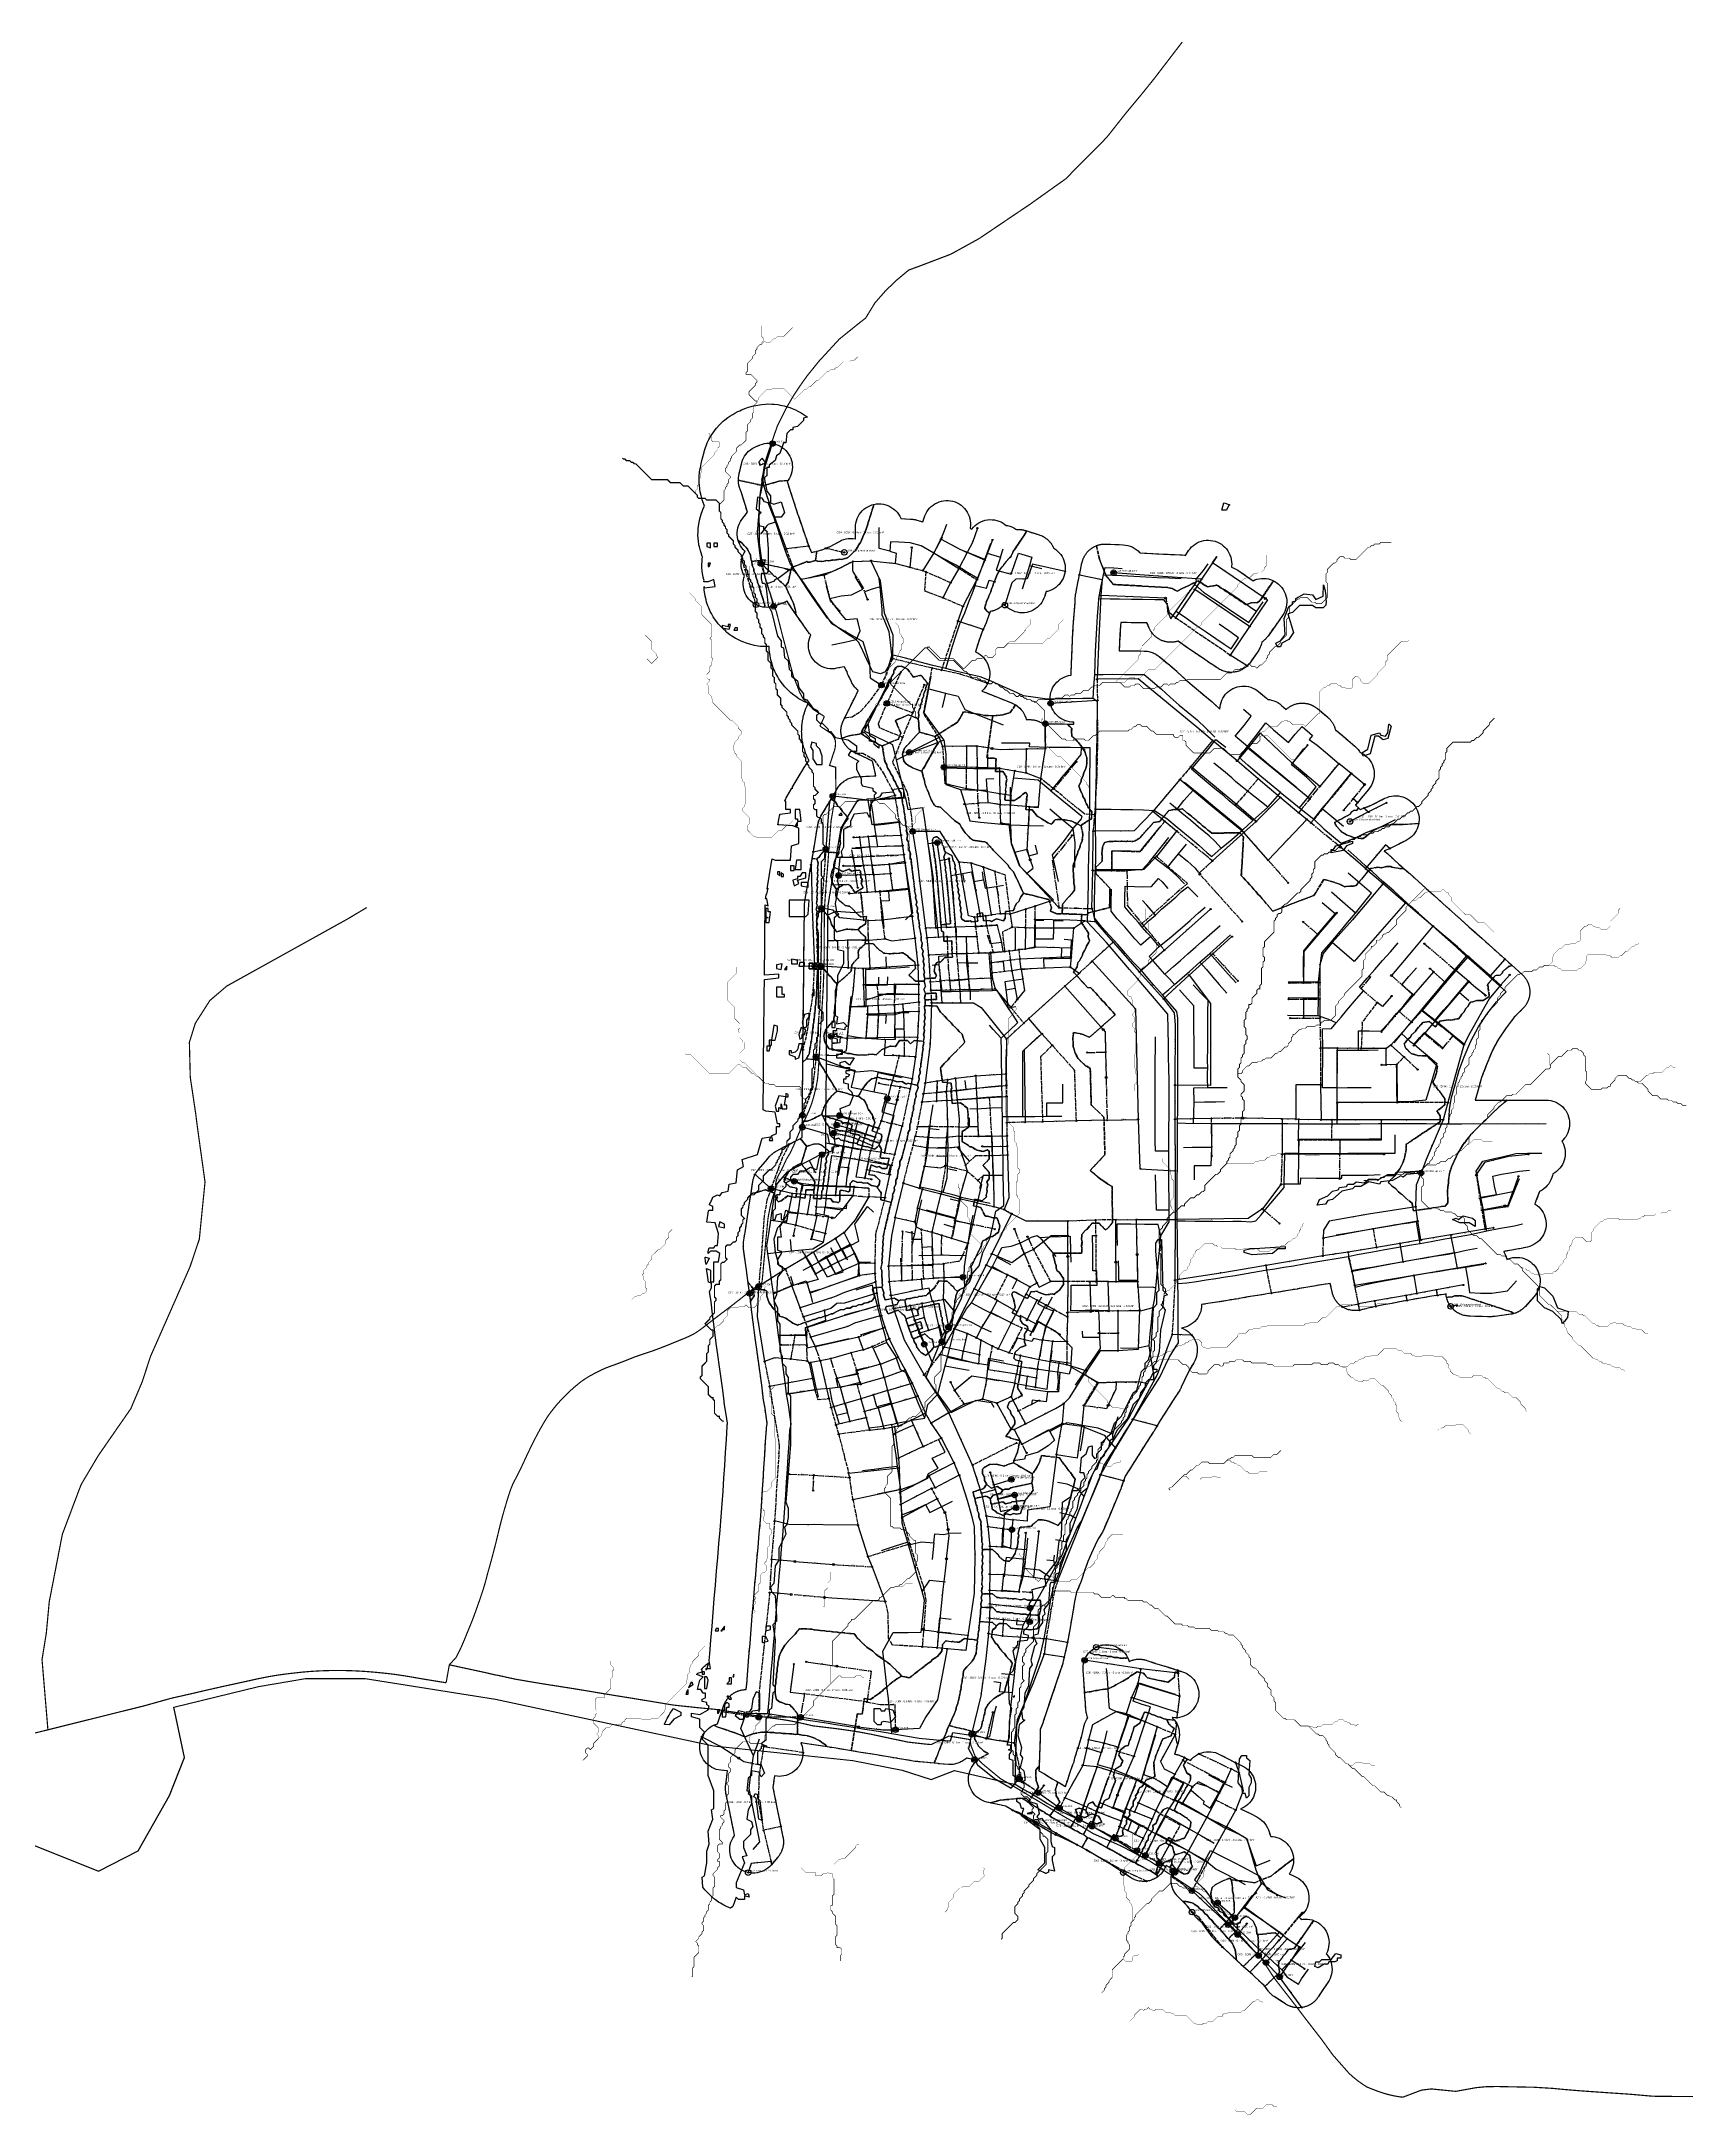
# Model space of a CAD drawing. Header units: metres. Extents: x 441395 to 476894, y 2561381 to 2578972.
# Drawn here: x 448086 to 452275, y 2566624 to 2571902 of the extents above; entities that cross this region are included whole.
import ezdxf
from ezdxf.enums import TextEntityAlignment as Align

# ---------------------------------------------------------------- set-up
doc = ezdxf.new("R2010")
doc.units = ezdxf.units.M
doc.header["$LTSCALE"] = 8
doc.linetypes.add('DASHDOT', pattern=[3.556, 2.54, -0.508, 0, -0.508])
doc.linetypes.add('DASHED', pattern=[1.524, 1.27, -0.254])
for name, color, linetype in [('A_ARROWS', 7, 'Continuous'), ('A_BUILT_2006', 252, 'Continuous'), ('A_CATCH_LABEL', 7, 'Continuous'), ('A_CATCHMENTS', 7, 'Continuous'), ('A_ENVELOPE', 3, 'Continuous'), ('A_GRADIENT', 8, 'Continuous'), ('A_JUNCTIONS', 8, 'Continuous'), ('A_MAIN_PIPE', 5, 'Continuous'), ('A_OUTLET_LABEL', 7, 'Continuous'), ('A_OUTLETS', 7, 'Continuous'), ('A_RUNS', 7, 'Continuous'), ('A_STREAMS', 5, 'Continuous'), ('A_WADI', 4, 'Continuous')]:
    doc.layers.add(name, color=color, linetype=linetype)

msp = doc.modelspace()

# ---------------------------------------------------------------- linework, layer by layer
at = {"layer": 'A_ARROWS', "color": 1}
for points in [[(449936.4, 2570843.3), (449936.3, 2570836.6), (449932.5, 2570837.9)], [(450363.7, 2570610.7), (450364.9, 2570617.3), (450368.4, 2570615.4)], [(450419.4, 2570611.9), (450412.8, 2570613.1), (450414.7, 2570616.7)], [(450454, 2570621.4), (450455.3, 2570628), (450458.8, 2570626.1)], [(450494.6, 2570598.7), (450495, 2570605.3), (450498.7, 2570603.9)], [(450126.9, 2570565.3), (450122.1, 2570560.6), (450120.3, 2570564.2)], [(450183.8, 2570579.5), (450177.5, 2570577.2), (450177.4, 2570581.2)], [(450261.9, 2570572.8), (450255.3, 2570571.5), (450255.8, 2570575.5)], [(450298.4, 2570579.7), (450297.1, 2570586.3), (450301.1, 2570585.9)], [(450320.8, 2570557.6), (450314.1, 2570557.2), (450315.1, 2570561.1)], [(450339.4, 2570569.8), (450341, 2570576.3), (450344.4, 2570574.3)], [(450400.1, 2570574.4), (450393.6, 2570576.1), (450395.7, 2570579.5)], [(450428.8, 2570573.3), (450429.9, 2570579.9), (450433.5, 2570578.1)], [(450453.2, 2570541.4), (450446.8, 2570543.1), (450448.9, 2570546.5)], [(450457.4, 2570595.1), (450464, 2570594.5), (450462.5, 2570590.8)], [(450474.7, 2570548.3), (450475.2, 2570555), (450478.9, 2570553.5)], [(451074, 2570570.8), (451080.5, 2570568.9), (451078.2, 2570565.6)], [(449892, 2570510.3), (449888.1, 2570515.8), (449891.9, 2570517)], [(450016, 2570538.3), (450010.5, 2570542.1), (450013.6, 2570544.6)], [(450040.1, 2570536.1), (450046, 2570539.3), (450046.8, 2570535.4)], [(450087.8, 2570508.1), (450091.2, 2570502.4), (450087.3, 2570501.4)], [(450159.9, 2570541.8), (450164.9, 2570537.4), (450161.6, 2570535.3)], [(450348.5, 2570498.5), (450341.8, 2570498.9), (450343.2, 2570502.6)], [(450359.6, 2570542.3), (450366.3, 2570541.6), (450364.7, 2570537.9)], [(450387.5, 2570497.7), (450388.6, 2570504.3), (450392.2, 2570502.5)], [(450407.5, 2570535.3), (450409, 2570541.8), (450412.5, 2570539.8)], [(450444.9, 2570487.7), (450446.1, 2570494.3), (450449.7, 2570492.4)], [(450901.7, 2570543.2), (450908.2, 2570544.7), (450907.9, 2570540.8)], [(450415.8, 2570471.2), (450409.1, 2570471.9), (450410.7, 2570475.6)], [(450423.5, 2570437.8), (450423.7, 2570444.5), (450427.5, 2570443.2)], [(450239.6, 2570427.6), (450235.4, 2570432.8), (450239.1, 2570434.3)], [(450441.5, 2570419.2), (450448.2, 2570419.1), (450446.9, 2570415.3)], [(450169.3, 2570379.1), (450162.8, 2570380.5), (450164.7, 2570384)], [(450393.2, 2570347.9), (450393.3, 2570354.6), (450397.1, 2570353.3)], [(450234.6, 2570286.6), (450235.2, 2570293.3), (450238.9, 2570291.8)], [(450289.3, 2570322), (450296, 2570322.4), (450295.1, 2570318.5)], [(450359.5, 2570305.5), (450366.2, 2570306.1), (450365.3, 2570302.2)], [(450421.6, 2570292.1), (450428.3, 2570292.7), (450427.5, 2570288.8)], [(450340.6, 2570235.9), (450341.4, 2570229.2), (450337.5, 2570229.9)], [(450196.7, 2570224.7), (450194, 2570218.6), (450191, 2570221.2)], [(451433.3, 2569924.1), (451438.1, 2569928.8), (451439.9, 2569925.3)], [(451463.8, 2569941.8), (451457.6, 2569944.4), (451460.2, 2569947.5)], [(451480, 2569947.9), (451484.8, 2569952.6), (451486.6, 2569949)], [(450076.2, 2569751.7), (450074.7, 2569758.2), (450078.7, 2569757.9)], [(450408.3, 2569713.8), (450405.9, 2569720), (450409.9, 2569720.3)], [(450630, 2569705.5), (450635.4, 2569709.4), (450636.7, 2569705.6)], [(450110.3, 2569680.8), (450116, 2569677.4), (450113.1, 2569674.7)], [(450407.7, 2569647.7), (450401.4, 2569645.4), (450401.2, 2569649.4)], [(450447.6, 2569649.5), (450441.3, 2569647.2), (450441.1, 2569651.2)], [(450463.7, 2569655.2), (450460.9, 2569661.4), (450464.9, 2569661.8)], [(450485.1, 2569651.1), (450478.8, 2569648.9), (450478.6, 2569652.9)], [(450488.8, 2569676.2), (450482.7, 2569673.4), (450482.2, 2569677.4)], [(450491.8, 2569657.4), (450489.3, 2569663.6), (450493.2, 2569664)], [(450498.8, 2569651.8), (450505.2, 2569654.1), (450505.3, 2569650.1)], [(450556.1, 2569656.6), (450553.2, 2569662.7), (450557.2, 2569663.3)], [(450565, 2569684.4), (450570.4, 2569688.3), (450571.7, 2569684.5)], [(450567.3, 2569646.8), (450573.8, 2569648.5), (450573.6, 2569644.5)], [(450592.5, 2569678.2), (450594.4, 2569671.8), (450590.4, 2569671.9)], [(450598.4, 2569695.2), (450603.8, 2569699.1), (450605.1, 2569695.3)], [(450616.1, 2569649.2), (450614.1, 2569655.6), (450618.1, 2569655.6)], [(450616.3, 2569691.3), (450618.2, 2569684.9), (450614.2, 2569684.9)], [(450662.4, 2569666), (450668.8, 2569667.9), (450668.7, 2569663.9)], [(450734.1, 2569657.9), (450729.9, 2569652.7), (450727.7, 2569656)], [(450409.9, 2569623.2), (450403.5, 2569621.1), (450403.5, 2569625.1)], [(450415.3, 2569629.4), (450413.3, 2569635.8), (450417.3, 2569635.7)], [(450416.1, 2569593.2), (450413.9, 2569599.6), (450417.9, 2569599.7)], [(450450.6, 2569623.6), (450444.2, 2569621.5), (450444.2, 2569625.5)], [(450466.7, 2569630.4), (450463.9, 2569636.5), (450467.9, 2569637)], [(450471, 2569594.6), (450468.2, 2569600.7), (450472.2, 2569601.2)], [(450503.5, 2569606.7), (450500, 2569612.5), (450503.9, 2569613.4)], [(450535.4, 2569612), (450532.7, 2569618.1), (450536.6, 2569618.6)], [(450591.4, 2569609.2), (450589.5, 2569615.6), (450593.5, 2569615.5)], [(450597, 2569592.9), (450602.9, 2569596.1), (450603.7, 2569592.2)], [(450597.7, 2569645.2), (450604.2, 2569646.9), (450604, 2569642.9)], [(450615.9, 2569611.8), (450613.9, 2569618.2), (450617.9, 2569618.1)], [(450649.2, 2569595.8), (450655.7, 2569597.6), (450655.6, 2569593.6)], [(450651.4, 2569644.4), (450657.8, 2569646.4), (450657.8, 2569642.4)], [(450711, 2569610.3), (450709.6, 2569616.9), (450713.6, 2569616.5)], [(450436.1, 2569580.4), (450429.8, 2569578.2), (450429.7, 2569582.2)], [(450445.5, 2569537.5), (450443.1, 2569543.8), (450447.1, 2569544)], [(450464.6, 2569581.4), (450458.2, 2569579.2), (450458.1, 2569583.2)], [(450494.4, 2569582.5), (450488.1, 2569580.3), (450488, 2569584.3)], [(450503.9, 2569562.9), (450501.4, 2569569.1), (450505.4, 2569569.4)], [(450505.7, 2569536.8), (450503.3, 2569543), (450507.3, 2569543.3)], [(450519.9, 2569558.5), (450526, 2569561.4), (450526.5, 2569557.4)], [(450530.8, 2569584.8), (450524.6, 2569582.4), (450524.3, 2569586.4)], [(450552.4, 2569568.7), (450549.6, 2569574.8), (450553.6, 2569575.3)], [(450556.1, 2569543.1), (450553.2, 2569549.2), (450557.1, 2569549.8)], [(450558.8, 2569563.8), (450564.9, 2569566.5), (450565.3, 2569562.5)], [(450568.9, 2569589.3), (450562.8, 2569586.4), (450562.3, 2569590.4)], [(450576.6, 2569571.5), (450574, 2569577.6), (450578, 2569578)], [(450578, 2569559.6), (450580.9, 2569553.5), (450576.9, 2569553)], [(450577.3, 2569590.3), (450583.5, 2569592.9), (450583.9, 2569588.9)], [(450625.4, 2569567.9), (450631.7, 2569570.2), (450631.9, 2569566.2)], [(450626.7, 2569542.3), (450633, 2569544.6), (450633.2, 2569540.6)], [(450706.2, 2569552), (450704.7, 2569558.5), (450708.7, 2569558.2)], [(450708.1, 2569576.6), (450706.6, 2569583.2), (450710.6, 2569582.8)], [(450368.8, 2569509.7), (450362.6, 2569507.3), (450362.3, 2569511.3)], [(450374.2, 2569517.6), (450371.7, 2569523.8), (450375.7, 2569524.1)], [(450376.1, 2569492.4), (450373.7, 2569498.6), (450377.7, 2569498.9)], [(450380.1, 2569510.6), (450386.3, 2569513.2), (450386.7, 2569509.2)], [(450396, 2569534.7), (450393.5, 2569540.9), (450397.5, 2569541.3)], [(450400.3, 2569493.6), (450397.5, 2569499.7), (450401.5, 2569500.2)], [(450416.1, 2569513.4), (450409.9, 2569511), (450409.6, 2569515)], [(450419.8, 2569536.2), (450417.3, 2569542.4), (450421.3, 2569542.7)], [(450423.6, 2569494.5), (450420.9, 2569500.6), (450424.9, 2569501.1)], [(450440.6, 2569515), (450434.4, 2569512.6), (450434.1, 2569516.6)], [(450442.6, 2569488.7), (450436.3, 2569486.6), (450436.2, 2569490.6)], [(450447.8, 2569495.5), (450445.5, 2569501.7), (450449.5, 2569502)], [(450486.8, 2569517.4), (450480.6, 2569515.1), (450480.4, 2569519.1)], [(450491.7, 2569489.8), (450485.4, 2569487.6), (450485.3, 2569491.6)], [(450506.9, 2569519.2), (450504.5, 2569525.5), (450508.5, 2569525.8)], [(450512.2, 2569497.6), (450508.7, 2569503.4), (450512.6, 2569504.3)], [(450522.6, 2569532.3), (450528.7, 2569535.1), (450529.2, 2569531.1)], [(450562.6, 2569537.3), (450568.5, 2569540.4), (450569.2, 2569536.4)], [(450565.7, 2569488.4), (450562.6, 2569494.3), (450566.6, 2569495)], [(450589, 2569486.3), (450586.1, 2569492.3), (450590, 2569492.9)], [(450703.3, 2569507.4), (450706.7, 2569513.1), (450709.4, 2569510.2)], [(450711.4, 2569541.5), (450717.8, 2569539.4), (450715.5, 2569536.2)], [(451794, 2569506.4), (451787.9, 2569509.1), (451790.6, 2569512.1)], [(451808.2, 2569507.2), (451810.9, 2569513.3), (451813.9, 2569510.7)], [(450370.3, 2569487.1), (450364, 2569485), (450363.9, 2569489)], [(450372.3, 2569454.9), (450365.9, 2569452.9), (450365.9, 2569456.9)], [(450378.3, 2569463.8), (450375.8, 2569470), (450379.8, 2569470.4)], [(450395.2, 2569487.6), (450388.9, 2569485.5), (450388.8, 2569489.5)], [(450411.4, 2569454.9), (450405, 2569452.9), (450405, 2569456.9)], [(450418.9, 2569488.2), (450412.6, 2569486), (450412.5, 2569490)], [(450425.7, 2569464.2), (450423.3, 2569470.5), (450427.3, 2569470.8)], [(450540.8, 2569458.7), (450535.1, 2569462.3), (450538.2, 2569464.9)], [(450558.2, 2569447.7), (450560.6, 2569453.9), (450563.7, 2569451.4)], [(450633.9, 2569444.9), (450637.3, 2569450.7), (450640, 2569447.7)], [(450728.1, 2569455.7), (450733.9, 2569452.3), (450730.9, 2569449.6)], [(450064.6, 2569405.5), (450063.1, 2569412), (450067.1, 2569411.7)], [(450506, 2569408.7), (450500.4, 2569412.4), (450503.5, 2569414.9)], [(450576.7, 2569415.7), (450571.1, 2569419.4), (450574.2, 2569421.9)], [(450589.7, 2569404.9), (450593, 2569410.7), (450595.7, 2569407.7)], [(450611.1, 2569402.2), (450616.8, 2569398.6), (450613.7, 2569396)], [(451615.8, 2569386.2), (451618.5, 2569392.4), (451621.5, 2569389.8)], [(451665.1, 2569382.8), (451658.9, 2569385.3), (451661.4, 2569388.4)], [(451740, 2569407.6), (451741.4, 2569414.1), (451744.9, 2569412.1)], [(450282.8, 2569334.2), (450280.8, 2569340.6), (450284.8, 2569340.6)], [(450313, 2569332.8), (450311.7, 2569339.3), (450315.7, 2569338.9)], [(450558, 2569375.7), (450561.3, 2569381.5), (450564, 2569378.5)], [(450652.1, 2569355.3), (450646.3, 2569358.7), (450649.3, 2569361.4)], [(451599.7, 2569367.5), (451597, 2569361.3), (451593.9, 2569364)], [(451657, 2569341.8), (451654.4, 2569335.6), (451651.4, 2569338.1)], [(451700.3, 2569354.4), (451694, 2569356.9), (451696.5, 2569360)], [(450132.1, 2569288.7), (450138.8, 2569288.2), (450137.3, 2569284.5)], [(450261.5, 2569286.4), (450261.1, 2569293.1), (450265, 2569292.1)], [(450267.7, 2569320.3), (450261.2, 2569318.8), (450261.5, 2569322.8)], [(450271, 2569320.1), (450277.5, 2569321.5), (450277.2, 2569317.5)], [(450290.2, 2569318.5), (450296.7, 2569320), (450296.4, 2569316)], [(450305.9, 2569279.4), (450304.8, 2569286), (450308.8, 2569285.4)], [(450542.6, 2569305.2), (450540.7, 2569311.6), (450544.7, 2569311.6)], [(450714.9, 2569286.1), (450719.6, 2569281.3), (450716.1, 2569279.5)], [(450271.9, 2569267.4), (450278.6, 2569268.1), (450277.8, 2569264.2)], [(450409, 2569261.9), (450403.1, 2569258.8), (450402.4, 2569262.7)], [(450414.9, 2569239.5), (450412.4, 2569245.7), (450416.4, 2569246)], [(450448.1, 2569267), (450442, 2569264.3), (450441.5, 2569268.2)], [(450450, 2569235), (450443.9, 2569232.2), (450443.4, 2569236.2)], [(450465.9, 2569245.9), (450463.7, 2569252.2), (450467.6, 2569252.4)], [(450515.3, 2569272.3), (450509, 2569269.9), (450508.8, 2569273.9)], [(450516.4, 2569242), (450510.2, 2569239.3), (450509.8, 2569243.3)], [(450542.9, 2569252.4), (450540.7, 2569258.7), (450544.7, 2569258.8)], [(450543.6, 2569223.6), (450541.4, 2569230), (450545.4, 2569230.1)], [(450589.6, 2569245), (450587.5, 2569251.4), (450591.5, 2569251.5)], [(450632.8, 2569230.8), (450630.6, 2569237.1), (450634.6, 2569237.3)], [(451682.8, 2569255.7), (451682.5, 2569262.4), (451686.4, 2569261.4)], [(450451.6, 2569210), (450445.3, 2569207.6), (450445.1, 2569211.6)], [(450467.2, 2569217.3), (450464.9, 2569223.6), (450468.9, 2569223.8)], [(450490.7, 2569212.6), (450484.5, 2569210.1), (450484.2, 2569214.1)], [(450530.1, 2569215.4), (450523.8, 2569213), (450523.5, 2569216.9)], [(450544.1, 2569172.2), (450542, 2569178.6), (450546, 2569178.6)], [(451659.2, 2569170.7), (451659, 2569177.4), (451662.8, 2569176.3)], [(450067.9, 2569125.1), (450074.6, 2569125.2), (450073.5, 2569121.4)], [(450470.1, 2569149.3), (450467.9, 2569155.6), (450471.9, 2569155.8)], [(450503, 2569150.6), (450500.7, 2569156.9), (450504.7, 2569157.1)], [(450544.4, 2569125.3), (450542.4, 2569131.7), (450546.4, 2569131.7)], [(450558.9, 2569149.9), (450565.3, 2569152.1), (450565.4, 2569148.1)], [(450604.7, 2569151.2), (450611, 2569153.4), (450611.1, 2569149.4)], [(450665.6, 2569152.7), (450671.9, 2569154.9), (450672, 2569150.9)], [(450748.6, 2569154.7), (450754.9, 2569156.9), (450755, 2569152.9)], [(450125.9, 2569083.1), (450126.7, 2569076.4), (450122.8, 2569077.1)], [(450128.5, 2569096.9), (450127.8, 2569103.6), (450131.8, 2569102.8)], [(450132.6, 2569088.9), (450139.3, 2569089.8), (450138.6, 2569085.8)], [(450151.7, 2569091.8), (450150.8, 2569098.5), (450154.7, 2569097.8)], [(450155.8, 2569084.6), (450162.5, 2569085.3), (450161.7, 2569081.4)], [(450174.3, 2569085), (450174.2, 2569091.7), (450178, 2569090.6)], [(450178.8, 2569080.4), (450185.4, 2569081.6), (450185, 2569077.6)], [(450196.2, 2569072.8), (450196.9, 2569066.1), (450193, 2569066.9)], [(450197.8, 2569079.5), (450198.1, 2569086.2), (450201.9, 2569084.8)], [(450207.5, 2569076.6), (450214.1, 2569077.6), (450213.5, 2569073.6)], [(450455.8, 2569115), (450449.4, 2569113), (450449.4, 2569117)], [(450495.6, 2569115.3), (450489.3, 2569113.2), (450489.2, 2569117.2)], [(450500.3, 2569088.6), (450493.9, 2569086.8), (450494, 2569090.8)], [(450505.8, 2569095.3), (450503.5, 2569101.6), (450507.5, 2569101.7)], [(450506.7, 2569070.8), (450504.5, 2569077.1), (450508.5, 2569077.2)], [(450532.7, 2569115.7), (450526.3, 2569113.7), (450526.3, 2569117.7)], [(450533.5, 2569089.6), (450527.2, 2569087.3), (450527, 2569091.3)], [(450534.3, 2569066.8), (450528, 2569064.5), (450527.8, 2569068.5)], [(450545, 2569096.4), (450542.8, 2569102.7), (450546.8, 2569102.8)], [(450545.7, 2569072.4), (450543.5, 2569078.7), (450547.5, 2569078.9)], [(451619, 2569072.3), (451619.7, 2569079), (451623.3, 2569077.4)], [(450096.9, 2569053.1), (450097.9, 2569046.5), (450094, 2569047.1)], [(450116.3, 2569037.1), (450117.5, 2569030.5), (450113.5, 2569031)], [(450144, 2569050.4), (450144.7, 2569043.8), (450140.8, 2569044.5)], [(450167.1, 2569048.2), (450167.9, 2569041.5), (450163.9, 2569042.2)], [(450186.7, 2569025.2), (450187.1, 2569018.5), (450183.2, 2569019.5)], [(450191.5, 2569048.9), (450192.3, 2569042.2), (450188.3, 2569043)], [(450212, 2569050.2), (450218.7, 2569050.7), (450217.8, 2569046.8)], [(450509, 2569031.3), (450506.6, 2569037.5), (450510.6, 2569037.8)], [(450007.6, 2568998.7), (450014.3, 2568998.8), (450013.1, 2568994.9)], [(450022.9, 2568987.1), (450023.7, 2568980.5), (450019.7, 2568981.2)], [(450036.3, 2568992.4), (450042.9, 2568993.8), (450042.5, 2568989.8)], [(450087.4, 2568983), (450088.3, 2568976.4), (450084.4, 2568977)], [(450093.1, 2568988.6), (450099.6, 2568990.3), (450099.4, 2568986.3)], [(450109.7, 2568982.4), (450111, 2568975.8), (450107.1, 2568976.2)], [(450116.1, 2568987.7), (450122.5, 2568989.5), (450122.5, 2568985.5)], [(450138.9, 2568987.2), (450145.4, 2568988.9), (450145.2, 2568984.9)], [(450185.2, 2569007.6), (450191.8, 2569008.6), (450191.2, 2569004.6)], [(450510.8, 2568963.6), (450508.7, 2568969.9), (450512.7, 2568970)], [(450549, 2568978.6), (450546.8, 2568984.9), (450550.8, 2568985.1)], [(451587.5, 2568992.1), (451589.3, 2568985.6), (451585.3, 2568985.7)], [(450498.2, 2568938.9), (450491.5, 2568938.3), (450492.4, 2568942.2)], [(450531, 2568930.3), (450524.3, 2568930.1), (450525.4, 2568934)], [(450552.4, 2568920.1), (450545.8, 2568921.5), (450547.8, 2568925)], [(450524.2, 2568852.7), (450525.2, 2568859.4), (450528.8, 2568857.6)], [(450607, 2568899.2), (450613.4, 2568901.2), (450613.4, 2568897.2)], [(450699.6, 2568888.1), (450701.7, 2568881.7), (450697.7, 2568881.7)], [(450723.8, 2568899.8), (450730.1, 2568902.1), (450730.3, 2568898.1)], [(450786.8, 2568901.9), (450793.2, 2568904), (450793.3, 2568900)], [(450579.8, 2568837.1), (450575.6, 2568842.3), (450579.3, 2568843.8)], [(450594.2, 2568818.3), (450599.1, 2568822.9), (450600.9, 2568819.3)], [(450607.8, 2568836.4), (450603.2, 2568841.3), (450606.8, 2568843)], [(450640.7, 2568848.5), (450644.5, 2568854), (450647, 2568850.8)], [(450699.8, 2568844.6), (450701.8, 2568838.2), (450697.8, 2568838.2)], [(450471.6, 2568747.2), (450472.7, 2568753.8), (450476.3, 2568752)], [(450495.6, 2568794.8), (450496.6, 2568801.4), (450500.2, 2568799.7)], [(450509.6, 2568778.8), (450516.3, 2568777.9), (450514.6, 2568774.3)], [(450536.7, 2568801.5), (450543.4, 2568800.7), (450541.8, 2568797)], [(450565, 2568751.9), (450571.6, 2568750.7), (450569.8, 2568747.1)], [(450614.6, 2568755), (450610.2, 2568760.1), (450613.9, 2568761.7)], [(450627.8, 2568798), (450632.6, 2568793.3), (450629, 2568791.4)], [(450216.8, 2568692.8), (450213.7, 2568698.8), (450217.6, 2568699.5)], [(450478.8, 2568717.7), (450485.5, 2568716.6), (450483.7, 2568713.1)], [(450525, 2568721.3), (450526.1, 2568728), (450529.6, 2568726.2)], [(450601.1, 2568727.8), (450600, 2568721.1), (450596.4, 2568722.9)], [(450617.1, 2568739.5), (450612.4, 2568734.7), (450610.5, 2568738.2)], [(450643.3, 2568739.3), (450638.5, 2568734.6), (450636.7, 2568738.2)], [(450669.3, 2568745.5), (450675.8, 2568747.4), (450675.7, 2568743.4)], [(450104.9, 2568650.2), (450110.4, 2568654), (450111.6, 2568650.2)], [(450223, 2568665), (450219.5, 2568670.7), (450223.4, 2568671.6)], [(450253.5, 2568685.8), (450250.3, 2568691.6), (450254.2, 2568692.4)], [(450428.7, 2568662.1), (450429.8, 2568668.7), (450433.4, 2568666.9)], [(450508.1, 2568675), (450509.3, 2568681.6), (450512.8, 2568679.7)], [(450520.6, 2568657.4), (450527.2, 2568656.3), (450525.4, 2568652.8)], [(450536.4, 2568687.5), (450542.9, 2568686.1), (450541, 2568682.6)], [(450559.3, 2568647.6), (450560.5, 2568654.2), (450564.1, 2568652.4)], [(451676.5, 2568682.2), (451682.4, 2568685.3), (451683.1, 2568681.4)], [(449915.4, 2568613.7), (449912.3, 2568619.7), (449916.3, 2568620.3)], [(450001.4, 2568589.9), (450000.5, 2568596.6), (450004.4, 2568595.9)], [(450012.3, 2568609), (450018.6, 2568611.1), (450018.7, 2568607.1)], [(450033.6, 2568635), (450029.5, 2568640.3), (450033.3, 2568641.7)], [(450034.4, 2568589.7), (450032.1, 2568596), (450036.1, 2568596.2)], [(450034.1, 2568612.9), (450033, 2568619.5), (450037, 2568619)], [(450038.3, 2568622.1), (450042.4, 2568616.8), (450038.7, 2568615.4)], [(450048.1, 2568597.4), (450052.7, 2568592.5), (450049, 2568590.8)], [(450113.5, 2568623.5), (450119.1, 2568627.2), (450120.2, 2568623.3)], [(450210.6, 2568620.2), (450205.3, 2568616.1), (450203.9, 2568619.8)], [(450231.2, 2568593.3), (450226.3, 2568588.7), (450224.6, 2568592.4)], [(450231.2, 2568636.8), (450227.4, 2568642.3), (450231.2, 2568643.5)], [(450241.8, 2568607.5), (450237.6, 2568612.8), (450241.4, 2568614.2)], [(450392.6, 2568593.3), (450393.9, 2568599.9), (450397.4, 2568598)], [(450419.7, 2568621.5), (450426.4, 2568621.2), (450425, 2568617.4)], [(450449.2, 2568610), (450455.8, 2568609), (450454.1, 2568605.4)], [(450467.6, 2568601.2), (450474.2, 2568600.1), (450472.4, 2568596.5)], [(450478, 2568624.8), (450479.6, 2568631.3), (450483.1, 2568629.2)], [(450533.3, 2568596.5), (450534.4, 2568603.1), (450538, 2568601.3)], [(450566.9, 2568596.5), (450568.1, 2568603.1), (450571.7, 2568601.2)], [(449949.1, 2568550.6), (449955.6, 2568552.3), (449955.4, 2568548.3)], [(449991.8, 2568583.9), (449985.4, 2568581.9), (449985.4, 2568585.9)], [(449995.6, 2568558.3), (449994.8, 2568565), (449998.7, 2568564.3)], [(450006.8, 2568546.1), (450013.4, 2568547.2), (450012.9, 2568543.3)], [(450010, 2568583.7), (450016.5, 2568585.6), (450016.4, 2568581.6)], [(450035.1, 2568570.8), (450037.4, 2568564.5), (450033.4, 2568564.3)], [(450048.4, 2568539.6), (450054.4, 2568542.7), (450055.1, 2568538.7)], [(450060.5, 2568568.4), (450064.5, 2568563), (450060.7, 2568561.7)], [(450075.8, 2568544.6), (450081.6, 2568547.9), (450082.4, 2568544)], [(450096.9, 2568587.9), (450102.7, 2568591.3), (450103.6, 2568587.4)], [(450112.6, 2568553.7), (450118.2, 2568557.3), (450119.3, 2568553.5)], [(450152.5, 2568549.3), (450156.3, 2568543.8), (450152.5, 2568542.6)], [(450156.1, 2568565.7), (450161.9, 2568569.2), (450162.8, 2568565.3)], [(450174.9, 2568580.4), (450170.9, 2568585.7), (450174.7, 2568587.1)], [(450196.1, 2568577.5), (450190.8, 2568573.4), (450189.4, 2568577.2)], [(450208.2, 2568565.4), (450212.7, 2568560.4), (450209.1, 2568558.8)], [(450253.1, 2568546.9), (450247.8, 2568542.8), (450246.4, 2568546.5)], [(450260.2, 2568567.7), (450255.6, 2568572.6), (450259.2, 2568574.3)], [(450298.7, 2568568.9), (450293.8, 2568573.5), (450297.3, 2568575.5)], [(450375.8, 2568563.1), (450377.2, 2568569.7), (450380.7, 2568567.7)], [(450391.6, 2568554.7), (450398.2, 2568555.1), (450397.3, 2568551.2)], [(450399.7, 2568574.7), (450406.4, 2568575.3), (450405.6, 2568571.4)], [(450429.4, 2568550.7), (450428.7, 2568557.3), (450432.6, 2568556.5)], [(450436.2, 2568581.7), (450435.8, 2568588.4), (450439.7, 2568587.5)], [(450445.4, 2568565), (450452.1, 2568565.6), (450451.3, 2568561.7)], [(450451.3, 2568539.9), (450458, 2568540.2), (450457, 2568536.3)], [(450475.2, 2568569.8), (450473.8, 2568576.3), (450477.8, 2568575.9)], [(450486.1, 2568591.8), (450492.7, 2568590.6), (450490.9, 2568587.1)], [(450505.5, 2568570.1), (450506.5, 2568563.5), (450502.5, 2568564.1)], [(450509.5, 2568579.8), (450516.2, 2568578.7), (450514.4, 2568575.1)], [(450529.2, 2568571.1), (450535.9, 2568570.9), (450534.6, 2568567.1)], [(450573.8, 2568536.7), (450573.4, 2568543.4), (450577.2, 2568542.4)], [(449935.9, 2568499.6), (449932.7, 2568505.4), (449936.6, 2568506.2)], [(449979.9, 2568485.5), (449985.8, 2568488.7), (449986.6, 2568484.7)], [(450046.9, 2568510.5), (450043.6, 2568516.4), (450047.5, 2568517.2)], [(450083.3, 2568481.9), (450080, 2568487.7), (450083.9, 2568488.6)], [(450100.8, 2568532.3), (450104.6, 2568526.8), (450100.8, 2568525.6)], [(450113.9, 2568492.9), (450118.1, 2568487.7), (450114.4, 2568486.2)], [(450128.9, 2568502.2), (450134.6, 2568505.7), (450135.6, 2568501.8)], [(450166.2, 2568503.7), (450169.9, 2568498.1), (450166.1, 2568497)], [(450182.4, 2568523.8), (450188, 2568527.5), (450189.1, 2568523.6)], [(450192, 2568489.5), (450197.5, 2568493.2), (450198.7, 2568489.4)], [(450224.8, 2568525.4), (450228.4, 2568519.8), (450224.6, 2568518.7)], [(450267.6, 2568514), (450262.2, 2568510), (450260.9, 2568513.8)], [(450280.1, 2568529.7), (450275.3, 2568534.3), (450278.8, 2568536.3)], [(450297.9, 2568496.5), (450293.1, 2568501.3), (450296.7, 2568503.1)], [(450346.9, 2568524.9), (450349.3, 2568531.1), (450352.4, 2568528.7)], [(450437.5, 2568489.7), (450441.1, 2568495.4), (450443.6, 2568492.3)], [(450507.7, 2568518.8), (450514.3, 2568519.8), (450513.7, 2568515.9)], [(450517.6, 2568493.9), (450524.2, 2568494.8), (450523.6, 2568490.9)], [(450525.7, 2568539.2), (450532.3, 2568539.9), (450531.5, 2568536)], [(450567.8, 2568504), (450568.5, 2568497.4), (450564.6, 2568498.1)], [(450569.5, 2568513.6), (450568.5, 2568520.2), (450572.5, 2568519.6)], [(450031.6, 2568466.5), (450025.6, 2568463.7), (450025, 2568467.6)], [(450053.7, 2568477.4), (450050.4, 2568483.2), (450054.3, 2568484)], [(450073.3, 2568445.6), (450067.1, 2568443), (450066.7, 2568446.9)], [(450095.3, 2568429.7), (450091.9, 2568435.5), (450095.9, 2568436.4)], [(450124.2, 2568463), (450127.8, 2568457.4), (450124, 2568456.3)], [(450136.9, 2568479.7), (450142.6, 2568483.2), (450143.6, 2568479.3)], [(450144.4, 2568438.2), (450150, 2568441.9), (450151.1, 2568438.1)], [(450169, 2568460.1), (450165.3, 2568465.7), (450169.2, 2568466.8)], [(450195.9, 2568453.9), (450201.4, 2568457.7), (450202.6, 2568453.9)], [(450237.8, 2568477.2), (450234.3, 2568482.9), (450238.1, 2568483.9)], [(450247.4, 2568443.4), (450243.7, 2568448.9), (450247.5, 2568450.1)], [(450281.9, 2568480.1), (450276.3, 2568476.4), (450275.2, 2568480.2)], [(450294.3, 2568446.7), (450288.8, 2568443), (450287.6, 2568446.8)], [(450313.2, 2568463.1), (450308.9, 2568468.2), (450312.6, 2568469.8)], [(450373.3, 2568446.1), (450368.1, 2568450.4), (450371.5, 2568452.6)], [(450408.9, 2568472.6), (450404.3, 2568477.5), (450407.9, 2568479.2)], [(450428, 2568443.7), (450422.7, 2568447.8), (450426, 2568450.1)], [(450450.3, 2568437.2), (450455.9, 2568440.7), (450457, 2568436.9)], [(450485.8, 2568462.7), (450485.1, 2568469.3), (450489, 2568468.5)], [(450493.1, 2568442.6), (450499.8, 2568442.8), (450498.7, 2568439)], [(450529.7, 2568440.2), (450534.7, 2568444.7), (450536.4, 2568441)], [(450557.7, 2568461.6), (450557.4, 2568468.3), (450561.3, 2568467.3)], [(450105.2, 2568394), (450101.5, 2568399.6), (450105.3, 2568400.7)], [(450106.8, 2568427.2), (450112.5, 2568430.9), (450113.5, 2568427.1)], [(450119.3, 2568382.7), (450125, 2568386.3), (450126, 2568382.4)], [(450140.3, 2568403.4), (450136.7, 2568409), (450140.6, 2568410.1)], [(450157, 2568392), (450162.9, 2568395.4), (450163.7, 2568391.5)], [(450179.2, 2568423.1), (450175.6, 2568428.8), (450179.4, 2568429.9)], [(450185.4, 2568400.8), (450181.8, 2568406.4), (450185.6, 2568407.5)], [(450192.4, 2568375.8), (450188.7, 2568381.4), (450192.6, 2568382.5)], [(450191.7, 2568416.8), (450197.3, 2568420.5), (450198.4, 2568416.7)], [(450226.4, 2568388.4), (450222.7, 2568394), (450226.6, 2568395.1)], [(450240.5, 2568430.8), (450234.9, 2568427.2), (450233.8, 2568431)], [(450261.9, 2568395.7), (450258.1, 2568401.2), (450262, 2568402.4)], [(450277.7, 2568381.4), (450282.7, 2568385.9), (450284.4, 2568382.3)], [(450312.3, 2568397.7), (450317.1, 2568402.3), (450318.9, 2568398.8)], [(450330.8, 2568423.7), (450326.3, 2568428.7), (450330, 2568430.4)], [(450340.9, 2568403.3), (450345.9, 2568398.8), (450342.5, 2568396.7)], [(450366.2, 2568393.2), (450370.7, 2568398.1), (450372.7, 2568394.7)], [(450408.5, 2568417.8), (450413, 2568422.8), (450415, 2568419.3)], [(450533.2, 2568409.4), (450538, 2568404.8), (450534.5, 2568402.8)], [(450114.4, 2568362), (450110.7, 2568367.6), (450114.5, 2568368.7)], [(450143.6, 2568360), (450149.7, 2568362.9), (450150.2, 2568358.9)], [(450220.7, 2568369.9), (450214.6, 2568367.2), (450214.1, 2568371.2)], [(450251.4, 2568374.1), (450245.3, 2568371.2), (450244.7, 2568375.1)], [(450264.8, 2568323.2), (450262, 2568329.3), (450265.9, 2568329.8)], [(450312, 2568369.2), (450316.4, 2568364.2), (450312.8, 2568362.6)], [(450346.4, 2568332), (450351.4, 2568336.4), (450353, 2568332.8)], [(450360.1, 2568372.7), (450365.3, 2568368.5), (450362, 2568366.3)], [(450419, 2568361.3), (450423.5, 2568356.4), (450419.8, 2568354.7)], [(450132.2, 2568293.2), (450128.7, 2568298.9), (450132.6, 2568299.9)], [(450269.8, 2568276.5), (450267.3, 2568282.8), (450271.3, 2568283.1)], [(450290, 2568305.4), (450294.9, 2568310), (450296.6, 2568306.3)], [(450389, 2568324.9), (450393.6, 2568320.1), (450390.1, 2568318.2)], [(450498.2, 2568298.6), (450503.1, 2568303.2), (450504.9, 2568299.6)], [(449961.2, 2568269.3), (449959.6, 2568275.8), (449963.6, 2568275.5)], [(450031.5, 2568253.1), (450025, 2568251.4), (450025.2, 2568255.4)], [(450052.2, 2568240.4), (450054, 2568233.9), (450050, 2568234.1)], [(450111.5, 2568248.3), (450105, 2568246.7), (450105.2, 2568250.7)], [(450146.8, 2568227.6), (450149.7, 2568221.6), (450145.8, 2568221)], [(450222.7, 2568265.9), (450216.5, 2568263.3), (450216.1, 2568267.3)], [(450271.1, 2568233.9), (450269, 2568240.3), (450273, 2568240.4)], [(450299.3, 2568221.9), (450304.1, 2568226.5), (450305.9, 2568223)], [(450357.5, 2568228.8), (450352.7, 2568233.5), (450356.2, 2568235.4)], [(450368, 2568261.9), (450372.7, 2568266.6), (450374.6, 2568263)], [(450382.9, 2568231.4), (450387.6, 2568236.2), (450389.5, 2568232.7)], [(450413.7, 2568274.8), (450418, 2568269.7), (450414.3, 2568268.2)], [(450464.9, 2568253.2), (450468.7, 2568247.7), (450464.9, 2568246.5)], [(450227.8, 2568206.4), (450221.9, 2568203.1), (450221.1, 2568207)], [(450273.4, 2568185.8), (450271, 2568192.1), (450275, 2568192.4)], [(450301.9, 2568192.1), (450306.7, 2568196.8), (450308.5, 2568193.3)], [(450356.6, 2568211.3), (450361.4, 2568206.6), (450357.9, 2568204.7)], [(450372.7, 2568181.4), (450377.5, 2568176.7), (450374, 2568174.8)], [(450550.8, 2568198.3), (450545.1, 2568194.8), (450544.1, 2568198.7)], [(450033, 2568125.9), (450039.4, 2568127.9), (450039.3, 2568123.9)], [(450160.8, 2568146.8), (450157.6, 2568152.7), (450161.5, 2568153.5)], [(450276.5, 2568154), (450273.8, 2568160.1), (450277.8, 2568160.5)], [(450309.7, 2568162), (450314.4, 2568166.7), (450316.3, 2568163.2)], [(450390.4, 2568144), (450393.3, 2568138), (450389.4, 2568137.4)], [(449947.8, 2568072.8), (449946.3, 2568079.3), (449950.2, 2568079)], [(450181.7, 2568073.1), (450177.8, 2568078.6), (450181.6, 2568079.8)], [(450258.1, 2568065.6), (450252.6, 2568061.8), (450251.4, 2568065.6)], [(450290.2, 2568100.5), (450286.6, 2568106.1), (450290.4, 2568107.2)], [(450395.9, 2568087.9), (450397.2, 2568081.3), (450393.2, 2568081.8)], [(449964.7, 2568035.9), (449971.2, 2568037.4), (449970.9, 2568033.4)], [(450067.3, 2568027.3), (450060.7, 2568025.9), (450061.1, 2568029.8)], [(450166, 2568020.9), (450159.5, 2568019.3), (450159.7, 2568023.3)], [(450198.7, 2568025.7), (450194.4, 2568030.8), (450198.1, 2568032.3)], [(449942.1, 2567983), (449940.5, 2567989.5), (449944.5, 2567989.3)], [(450222.8, 2567962.2), (450218.7, 2567967.5), (450222.4, 2567968.9)], [(450462.1, 2568004.8), (450460.3, 2568011.3), (450464.3, 2568011.2)], [(449958.5, 2567951.7), (449965, 2567953.1), (449964.7, 2567949.1)], [(450025.2, 2567945.8), (450031.8, 2567947.3), (450031.4, 2567943.3)], [(450137.9, 2567936.9), (450144.4, 2567938.5), (450144.1, 2567934.5)], [(450335.9, 2567944.9), (450332.8, 2567950.9), (450336.8, 2567951.6)], [(450377.4, 2567923), (450376, 2567929.6), (450380, 2567929.2)], [(450242.6, 2567859.3), (450244.7, 2567852.9), (450240.7, 2567852.9)], [(450329.9, 2567829.1), (450328.4, 2567835.6), (450332.4, 2567835.3)], [(450340, 2567814.4), (450346.5, 2567816), (450346.2, 2567812)], [(450367.6, 2567824.3), (450366.1, 2567830.9), (450370.1, 2567830.5)], [(450372.9, 2567811.9), (450379.4, 2567813.2), (450379, 2567809.2)], [(450395.9, 2567849.2), (450402.5, 2567850.5), (450402.1, 2567846.5)], [(450794.1, 2567811.4), (450800.7, 2567812.5), (450800.2, 2567808.6)], [(449919.7, 2567759), (449918.4, 2567765.6), (449922.3, 2567765.2)], [(450866.6, 2567696.6), (450867.4, 2567703.2), (450871, 2567701.6)], [(450879.9, 2567732.7), (450879.2, 2567739.4), (450883.1, 2567738.6)], [(450916.2, 2567710), (450922.9, 2567710.1), (450921.7, 2567706.3)], [(450982.4, 2567708.8), (450980, 2567715.1), (450984, 2567715.3)], [(449878.7, 2567641.2), (449872.1, 2567640.2), (449872.7, 2567644.1)], [(450852.4, 2567657.2), (450852.5, 2567663.9), (450856.3, 2567662.7)], [(450904.9, 2567671.9), (450911.6, 2567671.8), (450910.4, 2567668)], [(450978.8, 2567646.6), (450980.1, 2567640.1), (450976.1, 2567640.5)], [(450980.3, 2567660.6), (450979, 2567667.2), (450983, 2567666.7)], [(449951, 2567636.1), (449957.4, 2567638.1), (449957.4, 2567634.1)], [(450771.7, 2567621.6), (450776.3, 2567626.5), (450778.2, 2567623)], [(450837.5, 2567588.4), (450837.8, 2567595.1), (450841.5, 2567593.7)], [(450868.4, 2567636), (450875.1, 2567635.3), (450873.5, 2567631.6)], [(450450.4, 2567548.8), (450445.6, 2567553.4), (450449.1, 2567555.4)], [(450749, 2567561.5), (450748.2, 2567568.2), (450752.1, 2567567.5)], [(450764, 2567575.8), (450770.7, 2567576.4), (450769.8, 2567572.5)], [(450768.6, 2567550.3), (450775.4, 2567550.3), (450774.2, 2567546.5)], [(450802, 2567566.6), (450808.7, 2567566.8), (450807.6, 2567563)], [(450740.7, 2567526.9), (450740.3, 2567533.6), (450744.2, 2567532.6)], [(450748, 2567512.3), (450754.6, 2567513.7), (450754.2, 2567509.7)], [(450784.2, 2567506.4), (450790.9, 2567506.4), (450789.6, 2567502.6)], [(450814, 2567515.3), (450813.9, 2567522), (450817.8, 2567520.8)], [(451060.4, 2567491), (451053.8, 2567492.2), (451055.6, 2567495.8)], [(451086.3, 2567518.1), (451079.6, 2567519), (451081.3, 2567522.7)], [(451104.5, 2567480.4), (451105.3, 2567487.1), (451108.9, 2567485.4)], [(451120.1, 2567502), (451126.7, 2567500.8), (451124.8, 2567497.3)], [(451133.4, 2567500.7), (451129.4, 2567506), (451133.1, 2567507.4)], [(450707.6, 2567460.4), (450709, 2567466.9), (450712.5, 2567465)], [(450761.8, 2567473.9), (450761.6, 2567467.2), (450757.8, 2567468.4)], [(450799.2, 2567470.5), (450798.9, 2567463.8), (450795.2, 2567465.1)], [(450998.7, 2567429.3), (451000.3, 2567435.8), (451003.7, 2567433.7)], [(451039.1, 2567468), (451045.7, 2567466.9), (451043.8, 2567463.3)], [(451078.3, 2567429), (451079.5, 2567435.6), (451083, 2567433.8)], [(451089.6, 2567450.8), (451090.8, 2567457.4), (451094.4, 2567455.5)], [(451140, 2567432.8), (451140.5, 2567439.4), (451144.3, 2567438)], [(450681.8, 2567411.4), (450683, 2567418), (450686.6, 2567416.1)], [(450695, 2567395), (450701.6, 2567393.5), (450699.6, 2567390.1)], [(450707.5, 2567424.1), (450714.2, 2567423.5), (450712.6, 2567419.8)], [(451031.9, 2567393.4), (451025.3, 2567394.6), (451027.2, 2567398.2)], [(451061, 2567395.6), (451062.1, 2567402.2), (451065.7, 2567400.4)], [(451110.2, 2567408.2), (451103.6, 2567409.3), (451105.4, 2567412.8)], [(451023.6, 2567326.7), (451024.9, 2567333.3), (451028.4, 2567331.3)], [(451087.2, 2567365.1), (451080.6, 2567366.2), (451082.3, 2567369.8)], [(451110.9, 2567370.6), (451112.2, 2567377.2), (451115.7, 2567375.3)], [(450992.5, 2567302.7), (450985.9, 2567303.7), (450987.6, 2567307.3)], [(451038.8, 2567276.4), (451032.3, 2567278), (451034.4, 2567281.4)], [(451072.2, 2567299.4), (451073.5, 2567306), (451077, 2567304.1)], [(451158.1, 2567319.3), (451161.8, 2567313.7), (451157.9, 2567312.6)], [(450808.9, 2567263.7), (450802.4, 2567265.1), (450804.3, 2567268.6)], [(450862.7, 2567235.7), (450869.4, 2567234.8), (450867.7, 2567231.2)], [(451029.4, 2567219.8), (451030.6, 2567226.4), (451034.1, 2567224.5)], [(450994.6, 2567209.3), (450988.2, 2567211.4), (450990.6, 2567214.6)], [(451049.5, 2567162.5), (451055.5, 2567159.5), (451052.8, 2567156.6)], [(451138.8, 2567090.9), (451141.4, 2567097), (451144.5, 2567094.4)], [(451150.4, 2567064.2), (451156.4, 2567061.1), (451153.5, 2567058.3)], [(451267.3, 2567065.5), (451273.7, 2567063.5), (451271.5, 2567060.2)], [(451223.1, 2567032.5), (451225.8, 2567038.6), (451228.8, 2567036)], [(451215.3, 2566999.6), (451221.2, 2566996.4), (451218.3, 2566993.6)]]:
    msp.add_solid(points, dxfattribs=at)
at = {"layer": 'A_ARROWS', "color": 2}
for points in [[(449908.5, 2570651.8), (449906.9, 2570658.3), (449910.9, 2570658)], [(449958.7, 2570673.8), (449954.6, 2570679.1), (449958.3, 2570680.5)], [(450001.3, 2570612.5), (450007.4, 2570615.2), (450007.9, 2570611.2)], [(449947.9, 2570566.8), (449954.5, 2570567.4), (449953.7, 2570563.5)], [(449996, 2570573.5), (449991.9, 2570578.8), (449995.7, 2570580.2)], [(450580.3, 2570533.5), (450586.7, 2570535.7), (450586.8, 2570531.7)], [(450378.4, 2570112.6), (450374.2, 2570117.8), (450377.9, 2570119.2)], [(450383.1, 2570071.6), (450380.7, 2570077.8), (450384.6, 2570078.1)], [(450400.8, 2570107.5), (450407.1, 2570109.6), (450407.2, 2570105.6)], [(450441.3, 2570071.7), (450439.3, 2570078.1), (450443.3, 2570078.1)], [(450447.8, 2570108), (450454.2, 2570110), (450454.2, 2570106)], [(450468.1, 2570071.6), (450466, 2570078), (450470, 2570078)], [(450479.1, 2570106.3), (450485.7, 2570107.4), (450485.2, 2570103.4)], [(450232.6, 2570034.8), (450227.4, 2570039), (450230.7, 2570041.2)], [(450387.1, 2570019.6), (450389.6, 2570013.4), (450385.6, 2570013.1)], [(450403.2, 2570054.4), (450409.6, 2570056.4), (450409.6, 2570052.4)], [(450441.3, 2570036.4), (450443.3, 2570030), (450439.3, 2570030)], [(450448.1, 2570054.1), (450454.6, 2570056.1), (450454.5, 2570052.1)], [(450469.1, 2570015.3), (450466.9, 2570021.7), (450470.9, 2570021.8)], [(450487.2, 2570053.3), (450493.7, 2570055.1), (450493.5, 2570051.1)], [(450133, 2569976.9), (450139.6, 2569978.1), (450139.1, 2569974.2)], [(450214.7, 2569971.7), (450220.5, 2569975.2), (450221.4, 2569971.3)], [(450448.6, 2569998.7), (450455.2, 2569999.9), (450454.7, 2569996)], [(450470, 2569986.9), (450472.4, 2569980.6), (450468.4, 2569980.4)], [(450488.4, 2569993.1), (450495, 2569994), (450494.4, 2569990.1)], [(450490.1, 2569963.7), (450496.4, 2569965.9), (450496.6, 2569961.9)], [(450526.2, 2570008.9), (450524, 2570015.2), (450528, 2570015.3)], [(450527.3, 2569966.2), (450525.1, 2569972.5), (450529.1, 2569972.6)], [(450533.8, 2569985.8), (450540.4, 2569986.8), (450539.8, 2569982.8)], [(450553.8, 2569963.6), (450552, 2569970), (450556, 2569969.9)], [(450198.9, 2569921.6), (450201.9, 2569915.6), (450198, 2569915)], [(450263.3, 2569959.6), (450266.3, 2569953.6), (450262.4, 2569953)], [(450461.3, 2569962.2), (450455.1, 2569959.8), (450454.8, 2569963.7)], [(450472.3, 2569952.3), (450474.7, 2569946), (450470.7, 2569945.7)], [(450527.9, 2569943.5), (450530, 2569937.1), (450526, 2569937)], [(450533.9, 2569958.7), (450540.4, 2569960.3), (450540.2, 2569956.3)], [(450568.7, 2569956.3), (450575.2, 2569957.8), (450574.9, 2569953.8)], [(450167, 2569876.5), (450160.7, 2569874.2), (450160.5, 2569878.2)], [(450171.8, 2569856), (450169, 2569862.1), (450172.9, 2569862.7)], [(450186.1, 2569877.6), (450179.8, 2569875.3), (450179.6, 2569879.2)], [(450193.7, 2569858.3), (450190.8, 2569864.4), (450194.8, 2569864.9)], [(450245.4, 2569880.5), (450239.1, 2569878.2), (450238.9, 2569882.2)], [(450271.8, 2569905.7), (450274.7, 2569899.7), (450270.7, 2569899.1)], [(450276, 2569875.1), (450278.9, 2569869.1), (450275, 2569868.5)], [(450554.5, 2569870.8), (450557.3, 2569864.7), (450553.3, 2569864.2)], [(450596.7, 2569867.8), (450595, 2569874.3), (450599, 2569874.1)], [(450955.2, 2569909.2), (450961.4, 2569906.7), (450958.9, 2569903.6)], [(451009.8, 2569864.1), (451016, 2569861.5), (451013.4, 2569858.5)], [(450157.7, 2569848.4), (450151.3, 2569846.2), (450151.2, 2569850.2)], [(450154.1, 2569819.6), (450157.2, 2569813.7), (450153.3, 2569813)], [(450171, 2569825.8), (450164.8, 2569823.2), (450164.4, 2569827.2)], [(450175.4, 2569831.4), (450172.5, 2569837.4), (450176.4, 2569838)], [(450176.9, 2569821.3), (450179.8, 2569815.3), (450175.8, 2569814.7)], [(450177.6, 2569849.6), (450183.6, 2569852.4), (450184.2, 2569848.4)], [(450193.4, 2569827.5), (450187.1, 2569825.1), (450186.8, 2569829.1)], [(450197.4, 2569833.5), (450194.4, 2569839.6), (450198.4, 2569840.2)], [(450198.9, 2569822.7), (450201.8, 2569816.6), (450197.8, 2569816.1)], [(450231.6, 2569806.9), (450225.4, 2569804.5), (450225.1, 2569808.5)], [(450249.2, 2569854), (450242.9, 2569851.7), (450242.7, 2569855.7)], [(450252.6, 2569830.6), (450246.3, 2569828.3), (450246.1, 2569832.3)], [(450273, 2569810.3), (450266.8, 2569807.7), (450266.4, 2569811.7)], [(450279.6, 2569849.9), (450282.5, 2569843.8), (450278.6, 2569843.2)], [(450282.7, 2569827.8), (450285.5, 2569821.7), (450281.6, 2569821.1)], [(450845.8, 2569839.8), (450852.3, 2569841.7), (450852.2, 2569837.7)], [(450943.3, 2569850.1), (450945.7, 2569856.3), (450948.8, 2569853.8)], [(451096.5, 2569842), (451099.9, 2569847.8), (451102.6, 2569844.8)], [(450149.5, 2569803.1), (450143, 2569801.2), (450143.1, 2569805.2)], [(450157.8, 2569797.7), (450160.6, 2569791.6), (450156.6, 2569791.1)], [(450162.1, 2569803.2), (450168.4, 2569805.5), (450168.6, 2569801.5)], [(450180.6, 2569798.5), (450183.8, 2569792.6), (450179.9, 2569791.8)], [(450184.2, 2569804.2), (450190.5, 2569806.5), (450190.7, 2569802.5)], [(450185.8, 2569766.9), (450188.5, 2569760.7), (450184.5, 2569760.3)], [(450188.9, 2569780.5), (450195.3, 2569782.7), (450195.4, 2569778.7)], [(450202.4, 2569799.3), (450205.6, 2569793.4), (450201.6, 2569792.6)], [(450207.1, 2569767.7), (450209.7, 2569761.5), (450205.7, 2569761.2)], [(450235.4, 2569783.2), (450229.2, 2569780.7), (450228.9, 2569784.7)], [(450246, 2569802.3), (450248.8, 2569796.2), (450244.8, 2569795.7)], [(450250.2, 2569771.3), (450253, 2569765.3), (450249.1, 2569764.7)], [(450287.8, 2569789.4), (450290.6, 2569783.3), (450286.7, 2569782.8)], [(450377.7, 2569780.3), (450380.3, 2569774.2), (450376.3, 2569773.8)], [(450605.7, 2569792.2), (450609.6, 2569797.7), (450612, 2569794.5)], [(450618.2, 2569759.3), (450624.1, 2569756.1), (450621.2, 2569753.3)], [(450666.2, 2569773.3), (450663.3, 2569779.3), (450667.2, 2569779.9)], [(450795.6, 2569791.4), (450789.2, 2569789.5), (450789.2, 2569793.5)], [(450838.2, 2569790.7), (450831.8, 2569788.8), (450831.9, 2569792.8)], [(450881.7, 2569792.9), (450887.9, 2569795.4), (450888.2, 2569791.4)], [(451056.1, 2569805.3), (451052.7, 2569799.4), (451050, 2569802.4)], [(451487.2, 2569771.2), (451481, 2569773.8), (451483.6, 2569776.9)], [(450164.6, 2569734.8), (450158.4, 2569732.3), (450158.1, 2569736.3)], [(450174.9, 2569711.3), (450177.6, 2569705.1), (450173.6, 2569704.7)], [(450186.4, 2569736.4), (450180.1, 2569734), (450179.8, 2569737.9)], [(450205.6, 2569737.5), (450199.3, 2569735.2), (450199.1, 2569739.2)], [(450223.2, 2569713.6), (450225.7, 2569707.3), (450221.7, 2569707)], [(450244.9, 2569741.2), (450238.8, 2569738.6), (450238.3, 2569742.5)], [(450281.8, 2569745.2), (450275.6, 2569742.5), (450275.2, 2569746.5)], [(450297, 2569721.8), (450299.9, 2569715.8), (450295.9, 2569715.2)], [(450664.1, 2569710.8), (450670, 2569707.6), (450667.1, 2569704.8)], [(450853.6, 2569698.8), (450848.6, 2569703.3), (450852, 2569705.3)], [(450962.5, 2569722.4), (450965.9, 2569728.2), (450968.6, 2569725.2)], [(451076, 2569737.1), (451081.8, 2569733.6), (451078.8, 2569731)], [(451539.4, 2569726.6), (451533.2, 2569729.2), (451535.8, 2569732.3)], [(450050.3, 2569647.2), (450048, 2569653.5), (450052, 2569653.7)], [(450216.7, 2569665.4), (450210.4, 2569663), (450210.2, 2569667)], [(450229.3, 2569650.6), (450232.2, 2569644.6), (450228.3, 2569644)], [(450276.9, 2569671.8), (450270.8, 2569669.1), (450270.3, 2569673)], [(450305.8, 2569656.7), (450308.5, 2569650.6), (450304.6, 2569650.1)], [(450762.2, 2569662), (450755.7, 2569660.3), (450755.9, 2569664.3)], [(450766.7, 2569670.9), (450763.2, 2569676.6), (450767.1, 2569677.6)], [(451353, 2569647.6), (451355.7, 2569653.8), (451358.7, 2569651.2)], [(451423, 2569664.3), (451425.6, 2569670.5), (451428.7, 2569667.9)], [(451584.2, 2569688.2), (451590.4, 2569685.6), (451587.8, 2569682.6)], [(450191.3, 2569648.1), (450193.4, 2569641.7), (450189.4, 2569641.6)], [(450221.2, 2569616.7), (450215, 2569614.1), (450214.6, 2569618.1)], [(450283.6, 2569616.4), (450277.5, 2569613.7), (450277, 2569617.7)], [(450313.2, 2569595.9), (450315.9, 2569589.8), (450311.9, 2569589.3)], [(450799.1, 2569627.2), (450793.4, 2569630.7), (450796.4, 2569633.4)], [(450925, 2569612.8), (450919.4, 2569616.3), (450922.4, 2569618.9)], [(450989.5, 2569627.9), (450992.9, 2569633.6), (450995.6, 2569630.7)], [(451085.2, 2569594.4), (451088.7, 2569600.1), (451091.3, 2569597.1)], [(451324.6, 2569638.7), (451318.4, 2569641.4), (451321, 2569644.4)], [(451662.4, 2569621.7), (451668.6, 2569619.1), (451666, 2569616)], [(450047.8, 2569548.4), (450041.4, 2569546.4), (450041.4, 2569550.4)], [(450751, 2569550.8), (450747.7, 2569545), (450745, 2569547.9)], [(450796.4, 2569592.4), (450793, 2569586.6), (450790.3, 2569589.6)], [(450857.7, 2569560.2), (450852, 2569563.7), (450855, 2569566.4)], [(450904.3, 2569552.4), (450907.8, 2569558.1), (450910.4, 2569555.2)], [(451029.4, 2569544.1), (451032.8, 2569549.9), (451035.5, 2569546.9)], [(451091.4, 2569554.9), (451097.2, 2569551.5), (451094.3, 2569548.8)], [(451299.9, 2569556.2), (451298, 2569562.6), (451302, 2569562.6)], [(451341.1, 2569546.8), (451339.2, 2569553.2), (451343.2, 2569553.2)], [(451449.2, 2569583.4), (451451.9, 2569589.5), (451454.9, 2569586.9)], [(451563.2, 2569571.3), (451565.8, 2569577.5), (451568.9, 2569574.9)], [(451658.6, 2569561.6), (451652.4, 2569564.2), (451655, 2569567.2)], [(451697.7, 2569548.1), (451700.4, 2569554.2), (451703.4, 2569551.5)], [(451738.7, 2569555.3), (451744.8, 2569552.6), (451742.1, 2569549.6)], [(451787.5, 2569537.2), (451790.2, 2569543.4), (451793.2, 2569540.8)], [(450319, 2569535), (450321.1, 2569528.6), (450317.1, 2569528.5)], [(450921.5, 2569488.9), (450915.7, 2569492.3), (450918.7, 2569495)], [(450966.3, 2569486.1), (450969.6, 2569491.9), (450972.4, 2569489)], [(451289, 2569505.6), (451282.6, 2569503.5), (451282.6, 2569507.5)], [(451328.3, 2569506.1), (451322, 2569504), (451321.9, 2569508)], [(451560.4, 2569492.1), (451554.2, 2569494.8), (451556.8, 2569497.8)], [(451597.6, 2569495.7), (451600.3, 2569501.9), (451603.3, 2569499.2)], [(451639.9, 2569525.6), (451646, 2569522.8), (451643.4, 2569519.9)], [(451669.2, 2569515.6), (451671.9, 2569521.7), (451674.9, 2569519.1)], [(451697.8, 2569528.2), (451704, 2569525.6), (451701.4, 2569522.6)], [(451734.6, 2569497.1), (451740.8, 2569494.5), (451738.2, 2569491.4)], [(450049.3, 2569466.4), (450050.3, 2569459.8), (450046.4, 2569460.4)], [(451288.3, 2569464), (451281.9, 2569462), (451281.9, 2569466)], [(451299.8, 2569431.2), (451297.7, 2569437.6), (451301.7, 2569437.6)], [(451328.5, 2569464), (451322.1, 2569462), (451322.1, 2569466)], [(451341, 2569476.9), (451339, 2569483.3), (451343, 2569483.3)], [(451341.3, 2569431.2), (451339.3, 2569437.6), (451343.3, 2569437.6)], [(451462.4, 2569476.8), (451456.3, 2569479.5), (451459, 2569482.5)], [(451500.5, 2569445.1), (451503.2, 2569451.2), (451506.2, 2569448.6)], [(451555.4, 2569446.7), (451558.1, 2569452.9), (451561.1, 2569450.3)], [(451622.6, 2569460.3), (451625.1, 2569466.4), (451628.2, 2569463.9)], [(451666.2, 2569445.2), (451668.8, 2569451.3), (451671.9, 2569448.7)], [(451290.3, 2569415.9), (451283.9, 2569413.8), (451283.9, 2569417.8)], [(451328.8, 2569416), (451322.4, 2569414), (451322.4, 2569418)], [(451448.6, 2569386.3), (451446.9, 2569392.7), (451450.9, 2569392.6)], [(451528, 2569415.1), (451525.3, 2569408.9), (451522.3, 2569411.5)], [(451565.4, 2569413.6), (451559.2, 2569416.3), (451561.9, 2569419.3)], [(451582.8, 2569413.9), (451585.5, 2569420), (451588.5, 2569417.4)], [(451611.2, 2569426.3), (451617.4, 2569423.9), (451614.9, 2569420.8)], [(450795, 2569348.9), (450792.9, 2569355.2), (450796.9, 2569355.3)], [(450874.2, 2569331.9), (450872.1, 2569338.2), (450876.1, 2569338.3)], [(450972.5, 2569332.6), (450970.5, 2569339.1), (450974.5, 2569339)], [(451342.4, 2569366.1), (451340.3, 2569372.5), (451344.3, 2569372.5)], [(451356.1, 2569339.4), (451362.5, 2569341.3), (451362.5, 2569337.3)], [(451406.1, 2569338.9), (451412.6, 2569340.9), (451412.5, 2569336.9)], [(451468, 2569338.5), (451474.4, 2569340.5), (451474.4, 2569336.5)], [(451511.6, 2569339.5), (451515.8, 2569344.8), (451518, 2569341.5)], [(451532.5, 2569337.5), (451538.6, 2569334.7), (451535.9, 2569331.7)], [(451540.6, 2569367.2), (451543.5, 2569373.2), (451546.4, 2569370.6)], [(450780.8, 2569328.9), (450774.5, 2569326.7), (450774.4, 2569330.7)], [(450796.5, 2569286.6), (450794.4, 2569293), (450798.4, 2569293.1)], [(451063.1, 2569305.5), (451061.1, 2569311.9), (451065.1, 2569311.9)], [(451343.2, 2569279.2), (451341.2, 2569285.6), (451345.2, 2569285.6)], [(451385.8, 2569287.7), (451387.8, 2569281.3), (451383.8, 2569281.3)], [(451510, 2569325.8), (451512, 2569319.4), (451508, 2569319.4)], [(451516.8, 2569297.1), (451523.2, 2569299.3), (451523.3, 2569295.3)], [(451550.8, 2569312.1), (451547.9, 2569306), (451545, 2569308.8)], [(451566.3, 2569306.9), (451572.4, 2569304.1), (451569.7, 2569301.1)], [(451537.8, 2569235.4), (451535.8, 2569241.8), (451539.8, 2569241.8)], [(450798.7, 2569195.5), (450796.5, 2569201.9), (450800.5, 2569202)], [(450972.4, 2569188.9), (450970.4, 2569195.3), (450974.4, 2569195.3)], [(451280.4, 2569214.4), (451278.4, 2569220.8), (451282.4, 2569220.7)], [(451343.9, 2569188.5), (451341.8, 2569194.9), (451345.8, 2569194.9)], [(451385.5, 2569170.2), (451383.5, 2569176.6), (451387.5, 2569176.6)], [(451442.6, 2569200.6), (451449, 2569202.6), (451449, 2569198.6)], [(451585.9, 2569200.6), (451592.3, 2569202.6), (451592.3, 2569198.6)], [(450133.2, 2569163.1), (450140, 2569163), (450138.7, 2569159.2)], [(450163.4, 2569147.5), (450163.7, 2569140.8), (450159.8, 2569141.8)], [(450171.9, 2569150.3), (450178.6, 2569150.2), (450177.4, 2569146.4)], [(450190.5, 2569138.1), (450190.6, 2569131.4), (450186.8, 2569132.6)], [(450198.4, 2569141.5), (450205.1, 2569141.5), (450203.9, 2569137.7)], [(450215.2, 2569130.3), (450214.9, 2569123.6), (450211.2, 2569125)], [(450850.9, 2569157.2), (450844.5, 2569155.1), (450844.4, 2569159.1)], [(451005.6, 2569159), (451011.9, 2569161.1), (451012, 2569157.1)], [(451065.7, 2569126.1), (451067.7, 2569119.7), (451063.7, 2569119.7)], [(451093.2, 2569160.8), (451099.6, 2569162.8), (451099.6, 2569158.8)], [(451181.1, 2569160.6), (451187.5, 2569162.4), (451187.4, 2569158.4)], [(451255.1, 2569158.8), (451261.5, 2569160.6), (451261.4, 2569156.6)], [(451287.3, 2569140.9), (451289.2, 2569134.5), (451285.2, 2569134.5)], [(451306.1, 2569157.6), (451312.5, 2569159.5), (451312.5, 2569155.5)], [(451351, 2569156.9), (451357.5, 2569158.9), (451357.4, 2569154.9)], [(451371.3, 2569121.9), (451369.3, 2569128.3), (451373.3, 2569128.3)], [(451373, 2569156.7), (451379.4, 2569158.7), (451379.4, 2569154.7)], [(451426.2, 2569156.5), (451432.6, 2569158.5), (451432.6, 2569154.5)], [(451556.5, 2569156.5), (451562.9, 2569158.5), (451562.9, 2569154.5)], [(450972.6, 2569075.2), (450970.6, 2569081.6), (450974.6, 2569081.6)], [(451245, 2569101.1), (451243, 2569107.5), (451247, 2569107.5)], [(451257.7, 2569069.2), (451264.1, 2569071.2), (451264.1, 2569067.2)], [(451286.9, 2569079.6), (451284.9, 2569086.1), (451288.9, 2569086)], [(451316.7, 2569105.4), (451323.1, 2569107.4), (451323.1, 2569103.4)], [(451324.8, 2569069.2), (451331.2, 2569071.2), (451331.2, 2569067.2)], [(451375.5, 2569105.4), (451381.9, 2569107.4), (451381.9, 2569103.4)], [(451391.9, 2569079.6), (451389.9, 2569086), (451393.9, 2569086)], [(451432.9, 2569069.2), (451439.3, 2569071.2), (451439.3, 2569067.2)], [(451450.4, 2569105.4), (451456.8, 2569107.4), (451456.8, 2569103.4)], [(450890.7, 2569031.9), (450884.2, 2569030.3), (450884.5, 2569034.3)], [(451243.1, 2569019), (451241.4, 2569025.5), (451245.4, 2569025.3)], [(451391.8, 2569048.1), (451393.8, 2569041.6), (451389.8, 2569041.7)], [(451777.9, 2569052.7), (451783.6, 2569056.2), (451784.6, 2569052.3)], [(450025.2, 2568967), (450031.7, 2568968.5), (450031.4, 2568964.5)], [(450046.9, 2568965.3), (450053.4, 2568967), (450053.2, 2568963)], [(450066.4, 2568964.7), (450072.8, 2568966.6), (450072.7, 2568962.6)], [(450089.8, 2568964.5), (450096.2, 2568966.5), (450096.2, 2568962.5)], [(450121.7, 2568964.3), (450128.1, 2568966.2), (450128.1, 2568962.2)], [(450153, 2568968.9), (450151.7, 2568975.5), (450155.7, 2568975.1)], [(450180.5, 2568961.6), (450174, 2568960.1), (450174.3, 2568964.1)], [(450194.8, 2568982.3), (450188.2, 2568981), (450188.6, 2568985)], [(451286.3, 2568993), (451284.3, 2568999.4), (451288.3, 2568999.3)], [(451745.7, 2568976.3), (451742.9, 2568982.4), (451746.8, 2568983)], [(451778.2, 2568962.6), (451784.1, 2568965.8), (451784.9, 2568961.8)], [(451837, 2568985.4), (451837.3, 2568992.1), (451841.1, 2568990.7)], [(449990.9, 2568937.1), (449990.1, 2568943.8), (449994, 2568943)], [(449993.6, 2568921.6), (450000.2, 2568922.8), (449999.7, 2568918.8)], [(450014.2, 2568934.6), (450013.2, 2568941.3), (450017.1, 2568940.7)], [(450017.4, 2568918.5), (450024, 2568919.7), (450023.5, 2568915.7)], [(450038.4, 2568931.9), (450037.5, 2568938.6), (450041.4, 2568937.9)], [(450040.3, 2568915.6), (450046.9, 2568916.9), (450046.5, 2568912.9)], [(450058.4, 2568930.1), (450056.9, 2568936.6), (450060.9, 2568936.3)], [(450076.6, 2568934.3), (450070.1, 2568932.8), (450070.4, 2568936.8)], [(450072.4, 2568911.5), (450079, 2568912.6), (450078.4, 2568908.6)], [(450082.5, 2568942.1), (450081.1, 2568948.7), (450085, 2568948.3)], [(450111.7, 2568929.6), (450105.1, 2568928.6), (450105.6, 2568932.5)], [(450108, 2568909.9), (450111, 2568915.9), (450113.9, 2568913.1)], [(450133.6, 2568939), (450135.8, 2568945.3), (450139, 2568942.9)], [(450205.1, 2568960.1), (450211.6, 2568961.8), (450211.4, 2568957.8)], [(450972.7, 2568948.3), (450970.7, 2568954.7), (450974.7, 2568954.7)], [(451209.2, 2568917.9), (451215.4, 2568915.2), (451212.8, 2568912.2)], [(451211.4, 2568951.8), (451213.7, 2568958.1), (451216.9, 2568955.7)], [(451420.8, 2568908.6), (451426.8, 2568911.7), (451427.4, 2568907.8)], [(451587, 2568924.7), (451589.9, 2568918.6), (451586, 2568918)], [(451752.5, 2568935), (451749.3, 2568941), (451753.3, 2568941.7)], [(451773.3, 2568930.6), (451779.2, 2568933.7), (451780, 2568929.8)], [(451828, 2568960.2), (451827.7, 2568953.5), (451824, 2568954.8)], [(449976.9, 2568902.9), (449978.3, 2568909.5), (449981.8, 2568907.5)], [(449982.3, 2568893.7), (449988.9, 2568894.4), (449988.1, 2568890.5)], [(450005.1, 2568881.7), (450005.9, 2568875.1), (450001.9, 2568875.8)], [(450007.8, 2568896.9), (450007, 2568903.6), (450010.9, 2568902.9)], [(450020.7, 2568884.4), (450027.5, 2568884.6), (450026.3, 2568880.7)], [(450050.7, 2568870.2), (450051.1, 2568863.6), (450047.2, 2568864.5)], [(450054.6, 2568886.6), (450054.1, 2568893.3), (450058, 2568892.4)], [(450060.2, 2568873.3), (450066.9, 2568873.6), (450065.9, 2568869.7)], [(450113.6, 2568858.5), (450117.7, 2568863.8), (450120, 2568860.5)], [(450134.1, 2568861.3), (450138.8, 2568856.4), (450135.2, 2568854.6)], [(450157, 2568899.9), (450158.5, 2568906.4), (450161.9, 2568904.4)], [(450209.6, 2568855.7), (450207.8, 2568862.2), (450211.8, 2568862.1)], [(450822, 2568863.1), (450824, 2568856.7), (450820, 2568856.7)], [(450857.3, 2568902.6), (450850.9, 2568900.6), (450850.9, 2568904.6)], [(450874.8, 2568871.2), (450876.9, 2568864.8), (450872.9, 2568864.8)], [(450937.3, 2568902.8), (450930.9, 2568900.8), (450930.9, 2568904.8)], [(451060.6, 2568904.1), (451067, 2568906.2), (451067, 2568902.2)], [(451396.7, 2568864.1), (451402.6, 2568867.2), (451403.4, 2568863.3)], [(451518.5, 2568886.3), (451524.4, 2568889.4), (451525.1, 2568885.5)], [(451593.3, 2568883.7), (451596.3, 2568877.7), (451592.4, 2568877.1)], [(451625.3, 2568855.3), (451631.2, 2568858.4), (451631.9, 2568854.4)], [(451705.7, 2568868.8), (451711.7, 2568871.8), (451712.3, 2568867.8)], [(451759.1, 2568893.7), (451756.1, 2568899.7), (451760.1, 2568900.4)], [(451766.3, 2568878.9), (451772.3, 2568881.9), (451772.9, 2568878)], [(449920.3, 2568829.1), (449918.7, 2568835.7), (449922.7, 2568835.4)], [(449954.9, 2568816.6), (449952, 2568822.6), (449956, 2568823.2)], [(450036.4, 2568810.2), (450040.8, 2568815.3), (450042.9, 2568811.9)], [(450054.9, 2568813.4), (450059.7, 2568808.8), (450056.2, 2568806.9)], [(450070.8, 2568831.5), (450075.2, 2568836.6), (450077.3, 2568833.2)], [(450088.6, 2568810.1), (450093.4, 2568814.8), (450095.2, 2568811.3)], [(450106.6, 2568812.5), (450111.1, 2568807.5), (450107.4, 2568805.9)], [(450107.9, 2568820.1), (450112.7, 2568824.8), (450114.5, 2568821.2)], [(450112, 2568847.4), (450116.8, 2568842.7), (450113.3, 2568840.8)], [(450125.5, 2568821.9), (450130.3, 2568817.2), (450126.7, 2568815.3)], [(450127.9, 2568830.4), (450132.7, 2568835.2), (450134.5, 2568831.6)], [(450139.9, 2568807.2), (450144.5, 2568812.1), (450146.4, 2568808.5)], [(450147.8, 2568833.6), (450152.4, 2568828.8), (450148.8, 2568827)], [(450159.2, 2568809.8), (450163.6, 2568804.8), (450160, 2568803.2)], [(450770.9, 2568803.6), (450768.9, 2568810), (450772.9, 2568810)], [(450972.4, 2568806.5), (450970.4, 2568812.9), (450974.4, 2568812.9)], [(451348.9, 2568824.3), (451347.1, 2568830.8), (451351.1, 2568830.7)], [(451370.6, 2568813.7), (451376.7, 2568816.6), (451377.2, 2568812.6)], [(451416.8, 2568804.3), (451420, 2568798.4), (451416.1, 2568797.6)], [(451438.4, 2568824.1), (451444.4, 2568827.1), (451445, 2568823.2)], [(451482.6, 2568846.8), (451479.5, 2568852.8), (451483.4, 2568853.5)], [(451505.4, 2568835.3), (451511.4, 2568838.3), (451512, 2568834.4)], [(451547.9, 2568827.3), (451551, 2568821.3), (451547, 2568820.7)], [(451562.8, 2568844.9), (451568.8, 2568847.9), (451569.4, 2568844)], [(451601.7, 2568803.8), (451607.6, 2568806.9), (451608.3, 2568802.9)], [(451677.9, 2568849.3), (451681.1, 2568843.5), (451677.2, 2568842.7)], [(451686.4, 2568806.3), (451689.6, 2568800.4), (451685.7, 2568799.7)], [(449936.2, 2568748.2), (449940.4, 2568753.4), (449942.6, 2568750)], [(449985.7, 2568763.9), (449989.9, 2568758.7), (449986.1, 2568757.2)], [(449997.8, 2568787.2), (450002.3, 2568792.2), (450004.3, 2568788.7)], [(450040, 2568793.6), (450044.9, 2568789), (450041.4, 2568787)], [(450061.3, 2568766.5), (450065.9, 2568771.4), (450067.9, 2568767.9)], [(450067.5, 2568790.9), (450072.5, 2568786.4), (450069.1, 2568784.4)], [(450069.1, 2568798.3), (450073.4, 2568803.4), (450075.6, 2568800)], [(450083.7, 2568763.5), (450088.6, 2568758.9), (450085.1, 2568756.9)], [(450092.1, 2568783.6), (450087.4, 2568778.8), (450085.5, 2568782.3)], [(450087.1, 2568802.6), (450092, 2568797.9), (450088.5, 2568796)], [(450099, 2568781.1), (450103.9, 2568776.4), (450100.4, 2568774.5)], [(450100, 2568787.8), (450104.8, 2568792.5), (450106.6, 2568788.9)], [(450111.6, 2568766.6), (450116.7, 2568771), (450118.3, 2568767.4)], [(450117.3, 2568789.8), (450122.1, 2568785.1), (450118.5, 2568783.2)], [(450118.9, 2568797.1), (450123.9, 2568801.6), (450125.6, 2568798)], [(450139.1, 2568778.7), (450144.1, 2568783.1), (450145.7, 2568779.4)], [(450167.9, 2568782.8), (450170.2, 2568776.5), (450166.2, 2568776.3)], [(450179.8, 2568791.3), (450186.1, 2568793.4), (450186.2, 2568789.4)], [(450180.8, 2568762), (450186.9, 2568764.8), (450187.4, 2568760.8)], [(450208.3, 2568772), (450206.2, 2568778.4), (450210.2, 2568778.4)], [(450209.3, 2568748.6), (450206.9, 2568754.8), (450210.9, 2568755.1)], [(450699.8, 2568766.6), (450697.8, 2568773), (450701.8, 2568773)], [(450822.1, 2568760.6), (450820.1, 2568767), (450824.1, 2568767)], [(450876.7, 2568768.5), (450874.6, 2568774.9), (450878.6, 2568774.9)], [(451061.1, 2568762.5), (451067.1, 2568765.5), (451067.7, 2568761.5)], [(451208.8, 2568761.8), (451212.1, 2568756), (451208.1, 2568755.2)], [(451257.9, 2568795.2), (451263.8, 2568798.2), (451264.5, 2568794.2)], [(451425.4, 2568760.6), (451428.6, 2568754.7), (451424.7, 2568753.9)], [(451471.4, 2568780), (451477.3, 2568783.1), (451478.1, 2568779.2)], [(451621.4, 2568767.1), (451627.4, 2568770.1), (451628, 2568766.2)], [(451716.4, 2568783.2), (451722.3, 2568786.3), (451723, 2568782.3)], [(449983.5, 2568729.4), (449978.4, 2568725), (449976.8, 2568728.7)], [(450003.9, 2568716), (450008, 2568710.7), (450004.2, 2568709.3)], [(450008.5, 2568737.2), (450014.4, 2568740.3), (450015.2, 2568736.4)], [(450048.7, 2568746.2), (450054.3, 2568749.9), (450055.4, 2568746.1)], [(450074.1, 2568726.5), (450079.4, 2568730.6), (450080.8, 2568726.8)], [(450091.5, 2568701.3), (450097, 2568705.1), (450098.2, 2568701.3)], [(450212, 2568722.7), (450209.3, 2568728.8), (450213.3, 2568729.3)], [(450375.6, 2568698.4), (450369.7, 2568695.3), (450369, 2568699.2)], [(450382.5, 2568718), (450380.7, 2568724.5), (450384.7, 2568724.3)], [(450586, 2568698.5), (450584.8, 2568691.9), (450581.3, 2568693.8)], [(450613.7, 2568701.7), (450607.2, 2568703), (450609.1, 2568706.5)], [(450698.9, 2568693.7), (450697, 2568700.2), (450701, 2568700.1)], [(450718, 2568745.2), (450724.5, 2568747.1), (450724.4, 2568743.1)], [(450756.9, 2568694.8), (450754.7, 2568701.2), (450758.7, 2568701.3)], [(450757.8, 2568744.9), (450764.2, 2568746.9), (450764.2, 2568742.9)], [(450779.3, 2568744.9), (450785.7, 2568746.9), (450785.7, 2568742.9)], [(450802.7, 2568695.8), (450800.5, 2568702.1), (450804.5, 2568702.3)], [(450817.8, 2568744.9), (450811.4, 2568742.9), (450811.4, 2568746.9)], [(450859.1, 2568744.9), (450852.7, 2568742.9), (450852.7, 2568746.9)], [(450880.2, 2568697.5), (450877.7, 2568703.7), (450881.7, 2568704)], [(451433.3, 2568720.5), (451436.5, 2568714.6), (451432.6, 2568713.8)], [(451486.7, 2568744.7), (451492.7, 2568747.7), (451493.3, 2568743.7)], [(451509.1, 2568700.6), (451515.1, 2568703.7), (451515.8, 2568699.7)], [(451561.3, 2568708.4), (451564.5, 2568702.6), (451560.5, 2568701.8)], [(451567.9, 2568710.8), (451573.8, 2568713.9), (451574.5, 2568710)], [(451585.8, 2568728.8), (451582.8, 2568734.8), (451586.8, 2568735.4)], [(451604.2, 2568717.4), (451610.2, 2568720.5), (451610.9, 2568716.6)], [(451638.7, 2568722.2), (451641.9, 2568716.3), (451638, 2568715.5)], [(451661.8, 2568728.1), (451667.7, 2568731.2), (451668.4, 2568727.3)], [(450019.9, 2568672.5), (450024, 2568667.2), (450020.2, 2568665.8)], [(450097.6, 2568678.2), (450101.5, 2568683.7), (450103.9, 2568680.5)], [(450320.1, 2568688.1), (450314.2, 2568685), (450313.4, 2568688.9)], [(450349, 2568693.5), (450343.1, 2568690.3), (450342.4, 2568694.3)], [(450390.9, 2568653.6), (450387.7, 2568659.5), (450391.6, 2568660.3)], [(450612.8, 2568680.9), (450611.6, 2568674.3), (450608.1, 2568676.1)], [(450638.2, 2568688.3), (450631.6, 2568689.6), (450633.5, 2568693.1)], [(450636.6, 2568672.4), (450635.3, 2568665.8), (450631.8, 2568667.7)], [(450659.7, 2568676.6), (450653.2, 2568677.9), (450655.1, 2568681.4)], [(450657.9, 2568660.6), (450656.8, 2568654), (450653.3, 2568655.8)], [(450688.4, 2568660.9), (450681.8, 2568662.3), (450683.7, 2568665.8)], [(450718.2, 2568666.7), (450724.5, 2568669), (450724.6, 2568665)], [(450772, 2568668.6), (450778.4, 2568670.9), (450778.5, 2568666.9)], [(450809, 2568669.9), (450815.3, 2568672.2), (450815.4, 2568668.2)], [(450863.9, 2568671.9), (450857.6, 2568669.6), (450857.5, 2568673.6)], [(450967.8, 2568661.8), (450966.2, 2568668.2), (450970.1, 2568668)], [(451427.1, 2568686.1), (451421.2, 2568682.9), (451420.4, 2568686.9)], [(451439.9, 2568685.9), (451442.8, 2568679.9), (451438.9, 2568679.3)], [(451452.2, 2568690.7), (451458.2, 2568693.8), (451458.9, 2568689.8)], [(451481.4, 2568694), (451484.6, 2568688.1), (451480.7, 2568687.3)], [(450616.4, 2568633.9), (450615.4, 2568627.3), (450611.8, 2568629)], [(450638.1, 2568634.8), (450631.5, 2568636.2), (450633.5, 2568639.7)], [(450641.1, 2568621.7), (450641.7, 2568615), (450637.7, 2568615.9)], [(450655, 2568593.9), (450648.4, 2568592.9), (450649, 2568596.8)], [(450654.1, 2568625.4), (450660.6, 2568623.8), (450658.5, 2568620.3)], [(450687, 2568592.7), (450680.6, 2568590.8), (450680.6, 2568594.8)], [(450697.7, 2568613.8), (450695.8, 2568620.2), (450699.8, 2568620.2)], [(450811.4, 2568613.8), (450805, 2568611.8), (450805, 2568615.8)], [(450827.1, 2568632.6), (450825.1, 2568639), (450829.1, 2568639)], [(450981.3, 2568609.7), (450987.7, 2568611.5), (450987.6, 2568607.5)], [(450571, 2568558.7), (450564.3, 2568558.3), (450565.3, 2568562.2)], [(450611.2, 2568550), (450604.5, 2568549.3), (450605.3, 2568553.2)], [(450625.5, 2568541), (450626.5, 2568534.4), (450622.6, 2568534.9)], [(450632.6, 2568580.7), (450633.4, 2568574), (450629.4, 2568574.7)], [(450647.2, 2568542.6), (450640.6, 2568541.9), (450641.3, 2568545.8)], [(450659.2, 2568576.3), (450660.4, 2568569.6), (450656.4, 2568570.2)], [(450672.3, 2568538.2), (450665.7, 2568537.3), (450666.3, 2568541.3)], [(450696.8, 2568553.5), (450694.9, 2568559.9), (450698.9, 2568559.9)], [(450769.1, 2568549.6), (450771, 2568556), (450774.4, 2568553.8)], [(450827, 2568583), (450825, 2568589.4), (450829, 2568589.4)], [(450879.1, 2568577), (450877.2, 2568583.5), (450881.2, 2568583.4)], [(450603.4, 2568503), (450596.7, 2568502.2), (450597.5, 2568506.1)], [(450606.4, 2568524.8), (450599.8, 2568523.7), (450600.4, 2568527.7)], [(450619.2, 2568494.5), (450620.4, 2568487.9), (450616.4, 2568488.4)], [(450622.1, 2568517.4), (450623.3, 2568510.8), (450619.3, 2568511.3)], [(450650.6, 2568505.1), (450651.9, 2568498.6), (450647.9, 2568499)], [(450674, 2568514.6), (450676.4, 2568508.3), (450672.4, 2568508.1)], [(450692.9, 2568534.7), (450686.2, 2568533.8), (450686.9, 2568537.8)], [(450731, 2568523), (450724.3, 2568523), (450725.5, 2568526.8)], [(450764.7, 2568494.2), (450758.2, 2568495.8), (450760.3, 2568499.2)], [(450807.4, 2568488.8), (450801, 2568486.6), (450801, 2568490.6)], [(450838.5, 2568489.1), (450844.9, 2568491.1), (450844.9, 2568487.1)], [(450599.8, 2568479.6), (450593.2, 2568478.8), (450593.9, 2568482.7)], [(450724, 2568481.1), (450722.3, 2568474.7), (450718.9, 2568476.8)], [(450751.8, 2568449.5), (450753.4, 2568456), (450756.8, 2568454)], [(450811.4, 2568449.3), (450812.3, 2568456), (450815.9, 2568454.3)], [(450908.9, 2568474.4), (450910.2, 2568481), (450913.7, 2568479.1)], [(450568, 2568426.8), (450563.2, 2568431.5), (450566.8, 2568433.4)], [(450586.3, 2568392.6), (450581.5, 2568397.3), (450585, 2568399.1)], [(450591.3, 2568424.7), (450596.2, 2568429.3), (450597.9, 2568425.7)], [(450654.1, 2568414.9), (450649.3, 2568410.2), (450647.5, 2568413.7)], [(450686.6, 2568400.2), (450685.1, 2568406.8), (450689.1, 2568406.5)], [(450719.1, 2568379.4), (450712.5, 2568378.3), (450713, 2568382.2)], [(450736.5, 2568394.2), (450735.1, 2568400.7), (450739.1, 2568400.3)], [(450763, 2568426.3), (450769.6, 2568427.3), (450769.1, 2568423.4)], [(450885.6, 2568388.6), (450892.3, 2568388.9), (450891.3, 2568385)], [(450576.7, 2568342.4), (450571.9, 2568347.1), (450575.5, 2568349)], [(450583.7, 2568378.7), (450578.9, 2568374), (450577, 2568377.6)], [(450647.9, 2568364.7), (450643.2, 2568360), (450641.3, 2568363.5)], [(450680.3, 2568356.3), (450681.1, 2568349.7), (450677.2, 2568350.4)], [(450795.9, 2568349.7), (450790.2, 2568353.3), (450793.2, 2568355.9)], [(450836.5, 2568346.7), (450838.1, 2568353.3), (450841.5, 2568351.2)], [(450585.6, 2568325.9), (450590.4, 2568321.3), (450586.9, 2568319.4)], [(450728.1, 2568327.7), (450729.2, 2568321.1), (450725.3, 2568321.6)], [(450795.9, 2568276.7), (450797.4, 2568283.2), (450800.8, 2568281.3)], [(450802.2, 2568248), (450808.9, 2568248.3), (450807.9, 2568244.4)], [(450504.2, 2568213), (450498.6, 2568209.5), (450497.5, 2568213.3)], [(450514, 2568216.5), (450510.4, 2568222.1), (450514.2, 2568223.2)], [(450519.5, 2568197), (450515.9, 2568202.6), (450519.7, 2568203.7)], [(450543.2, 2568163.4), (450537.4, 2568159.9), (450536.5, 2568163.8)], [(450715.4, 2568087.2), (450716, 2568093.9), (450719.7, 2568092.4)], [(450500.7, 2568024.7), (450498.8, 2568031.1), (450502.8, 2568031.1)], [(450586.1, 2568035.6), (450584.7, 2568042.1), (450588.7, 2568041.8)], [(450616.9, 2568035.3), (450615.7, 2568041.9), (450619.6, 2568041.4)], [(450500.4, 2567971.5), (450498.4, 2567977.9), (450502.4, 2567977.8)], [(450522.9, 2567957.9), (450516.4, 2567956.3), (450516.6, 2567960.2)], [(450525.5, 2567999.5), (450519, 2567997.7), (450519.1, 2568001.7)], [(450532.6, 2567970.3), (450531.2, 2567976.8), (450535.2, 2567976.4)], [(450567.8, 2567996.9), (450561.2, 2567995.4), (450561.6, 2567999.3)], [(450580.5, 2567983.5), (450581.3, 2567976.8), (450577.4, 2567977.5)], [(450604.3, 2567993.4), (450597.7, 2567992.1), (450598.1, 2567996.1)], [(450652.7, 2567986.1), (450646.1, 2567985.1), (450646.7, 2567989.1)], [(450561.8, 2567955.9), (450555.3, 2567954.3), (450555.5, 2567958.3)], [(450582.8, 2567954.9), (450589.3, 2567956.5), (450589.1, 2567952.5)], [(450533.8, 2567855.9), (450532.2, 2567862.4), (450536.2, 2567862.1)], [(450653.7, 2567891.1), (450652.8, 2567897.7), (450656.7, 2567897.1)], [(450422.6, 2567807.4), (450429.2, 2567808.9), (450428.8, 2567804.9)], [(450522.7, 2567844.9), (450516.1, 2567843.9), (450516.7, 2567847.9)], [(450583.4, 2567839.9), (450576.9, 2567838.3), (450577.2, 2567842.3)], [(450634.6, 2567836.6), (450628.1, 2567835), (450628.3, 2567839)], [(450641, 2567808.6), (450639.7, 2567815.1), (450643.7, 2567814.7)], [(450661.9, 2567832.8), (450668.6, 2567833.6), (450667.9, 2567829.7)], [(450655.9, 2567794.4), (450662.6, 2567795.4), (450662, 2567791.4)], [(450795.3, 2567772.7), (450801.9, 2567773.7), (450801.3, 2567769.7)], [(450919.1, 2567755), (450925.7, 2567756.2), (450925.3, 2567752.2)], [(450259.3, 2567654.3), (450257.1, 2567660.6), (450261.1, 2567660.7)], [(450345.4, 2567647.3), (450347.4, 2567653.7), (450350.7, 2567651.5)], [(450583.7, 2567659.6), (450584.5, 2567666.2), (450588.2, 2567664.6)], [(450226.8, 2567604.1), (450220.2, 2567602.8), (450220.7, 2567606.8)], [(450497.7, 2567604.4), (450497.3, 2567611.1), (450501.1, 2567610.1)], [(450904.8, 2567620.7), (450911.4, 2567620.1), (450909.9, 2567616.4)], [(450941.5, 2567605.3), (450948.2, 2567604.7), (450946.7, 2567601)], [(449828.4, 2567553), (449821.9, 2567554.8), (449824.1, 2567558.1)], [(449933.2, 2567559.6), (449939.8, 2567560.6), (449939.3, 2567556.7)], [(450481, 2567585), (450474.3, 2567585.1), (450475.6, 2567588.9)], [(450538.3, 2567574.4), (450531.7, 2567573.4), (450532.3, 2567577.3)], [(450854.4, 2567540.8), (450847.7, 2567540.8), (450848.9, 2567544.6)], [(450878, 2567567.9), (450878.1, 2567574.6), (450881.9, 2567573.4)], [(449898.1, 2567518.6), (449891.4, 2567517.9), (449892.2, 2567521.9)], [(450575.3, 2567512), (450572, 2567517.8), (450575.9, 2567518.7)], [(450835.2, 2567490.7), (450828.5, 2567490.6), (450829.6, 2567494.5)], [(450853.3, 2567503.5), (450854.1, 2567510.1), (450857.7, 2567508.5)], [(450901.1, 2567523.1), (450901, 2567529.8), (450904.8, 2567528.7)], [(450535.3, 2567466.6), (450528.8, 2567468.1), (450530.8, 2567471.6)], [(450591.4, 2567467), (450597.7, 2567464.9), (450595.4, 2567461.7)], [(450839.8, 2567471.1), (450839.3, 2567464.4), (450835.6, 2567465.9)], [(450857, 2567428.6), (450857.3, 2567435.3), (450861.1, 2567433.9)], [(450866.9, 2567479), (450860.2, 2567479.6), (450861.8, 2567483.3)], [(450875.4, 2567475.4), (450882.1, 2567474.6), (450880.4, 2567470.9)], [(450888.1, 2567469.3), (450894.6, 2567467.7), (450892.5, 2567464.3)], [(449913.2, 2567410.3), (449910.1, 2567416.3), (449914, 2567417)], [(450763.8, 2567400.3), (450757.2, 2567401), (450758.8, 2567404.7)], [(450775.3, 2567401.5), (450775.4, 2567408.2), (450779.2, 2567406.9)], [(450804.4, 2567409.2), (450797.7, 2567409.9), (450799.3, 2567413.6)], [(450814.4, 2567379.8), (450807.7, 2567380.1), (450809.1, 2567383.9)], [(450817.3, 2567414.3), (450817.8, 2567421), (450821.5, 2567419.5)], [(450835.4, 2567396.2), (450828.7, 2567396.9), (450830.2, 2567400.5)], [(450836.2, 2567373.2), (450836.7, 2567379.9), (450840.4, 2567378.5)], [(450941.1, 2567386.5), (450934.7, 2567388.6), (450937, 2567391.9)], [(449938.4, 2567351.1), (449944.3, 2567354.3), (449945.1, 2567350.4)], [(450800.1, 2567338.3), (450793.5, 2567339.5), (450795.4, 2567343)], [(450823.1, 2567335.9), (450823.4, 2567342.6), (450827.1, 2567341.3)], [(450831.4, 2567359.7), (450831.6, 2567366.4), (450835.4, 2567365)], [(450931.1, 2567352.7), (450932.4, 2567359.3), (450935.9, 2567357.3)], [(450935.5, 2567332.3), (450942.1, 2567330.9), (450940.2, 2567327.4)], [(450976.6, 2567366.2), (450983.2, 2567364.9), (450981.3, 2567361.4)], [(449937.2, 2567296.6), (449933.7, 2567302.4), (449937.6, 2567303.3)], [(450906, 2567302.3), (450906.9, 2567309), (450910.6, 2567307.2)], [(450914.1, 2567274.4), (450920.7, 2567272.9), (450918.7, 2567269.5)], [(449894.9, 2567264), (449901.1, 2567266.6), (449901.5, 2567262.6)], [(451164.4, 2567173.5), (451166.5, 2567179.8), (451169.7, 2567177.5)], [(451205.6, 2567203.3), (451211.9, 2567201.1), (451209.5, 2567197.9)], [(451131.8, 2567133.4), (451134.6, 2567139.5), (451137.6, 2567136.8)], [(451181.5, 2567129.3), (451187.9, 2567127.1), (451185.5, 2567123.9)], [(451046.5, 2567109.9), (451052, 2567106.1), (451048.9, 2567103.6)], [(451242.9, 2567084.2), (451249.1, 2567081.7), (451246.5, 2567078.6)], [(451274.8, 2567027.4), (451276.6, 2567033.8), (451279.9, 2567031.7)], [(451278.7, 2567011.1), (451285.1, 2567009.2), (451282.9, 2567005.9)], [(451248.5, 2566988.8), (451250.5, 2566995.2), (451253.8, 2566992.9)], [(451259.1, 2566947.1), (451264.5, 2566943), (451261.3, 2566940.7)]]:
    msp.add_solid(points, dxfattribs=at)
at = {"layer": 'A_ARROWS', "color": 3}
for points in [[(450115.5, 2570604.8), (450108.8, 2570604.3), (450109.7, 2570608.2)], [(449938.8, 2570504), (449935, 2570509.5), (449938.9, 2570510.7)], [(450786.5, 2570527.3), (450785, 2570533.9), (450789, 2570533.5)], [(451027.2, 2570514.1), (451029.1, 2570520.5), (451032.5, 2570518.2)], [(450845.2, 2570489), (450851.6, 2570490.7), (450851.5, 2570486.7)], [(450953.7, 2570466.9), (450957.1, 2570461.1), (450953.2, 2570460.2)], [(450990.9, 2570460.3), (450992.8, 2570466.7), (450996.2, 2570464.5)], [(451075.1, 2570471.5), (451081.6, 2570469.5), (451079.3, 2570466.2)], [(451180.1, 2570438.6), (451182, 2570445), (451185.3, 2570442.8)], [(451026.1, 2570398.8), (451032.5, 2570396.9), (451030.3, 2570393.6)], [(450777.5, 2570359.6), (450775.8, 2570366), (450779.8, 2570365.9)], [(451130.6, 2570365.4), (451132.5, 2570371.8), (451135.8, 2570369.6)], [(451127.1, 2570330.8), (451133.6, 2570329.2), (451131.5, 2570325.8)], [(450774.6, 2570241.7), (450772.5, 2570248), (450776.5, 2570248.1)], [(450903.1, 2570259.9), (450909.4, 2570257.4), (450906.8, 2570254.3)], [(450699.2, 2570219.6), (450705.5, 2570221.9), (450705.7, 2570217.9)], [(450287.3, 2570151.7), (450287.9, 2570158.4), (450291.6, 2570156.9)], [(451197.3, 2570133.8), (451203.3, 2570130.9), (451200.6, 2570128)], [(450775.9, 2570111.5), (450777.7, 2570105.1), (450773.7, 2570105.2)], [(451032.3, 2570079.5), (451034.9, 2570085.7), (451037.9, 2570083.1)], [(451089.9, 2570104.3), (451096.1, 2570101.8), (451093.5, 2570098.7)], [(451138.8, 2570080.5), (451141.5, 2570086.7), (451144.5, 2570084.1)], [(451283.9, 2570080), (451286.5, 2570086.2), (451289.6, 2570083.6)], [(450993.2, 2570033), (450995.9, 2570039.2), (450998.9, 2570036.6)], [(451055.9, 2570020.1), (451062.1, 2570017.6), (451059.6, 2570014.5)], [(451148.8, 2570054.8), (451154.9, 2570052.2), (451152.3, 2570049.2)], [(451218, 2570054), (451224.3, 2570051.5), (451221.7, 2570048.4)], [(451296, 2570043.6), (451302.2, 2570041), (451299.6, 2570037.9)], [(451368.4, 2570038.7), (451370.9, 2570044.9), (451374, 2570042.4)], [(451431.6, 2570029.8), (451437.8, 2570027.3), (451435.2, 2570024.2)], [(450291.6, 2569987.8), (450287.1, 2569992.7), (450290.7, 2569994.5)], [(450941, 2569971.1), (450943.6, 2569977.2), (450946.7, 2569974.7)], [(451046.7, 2569971.4), (451052.9, 2569968.9), (451050.3, 2569965.8)], [(451148.1, 2569983), (451150.7, 2569989.2), (451153.8, 2569986.6)], [(451203.7, 2570008.4), (451209.8, 2570005.8), (451207.3, 2570002.8)], [(451333.3, 2569996), (451330.9, 2569989.8), (451327.7, 2569992.3)], [(451357.3, 2569959.8), (451359.8, 2569966), (451362.9, 2569963.5)], [(451419.2, 2569965.1), (451416.7, 2569958.9), (451413.6, 2569961.5)], [(451427.5, 2569972.5), (451433.7, 2569969.9), (451431.1, 2569966.8)], [(451447, 2569999), (451444.5, 2569992.8), (451441.4, 2569995.3)], [(450767.1, 2569920.4), (450768.5, 2569913.9), (450764.5, 2569914.3)], [(450925.2, 2569934.1), (450931.4, 2569931.6), (450928.8, 2569928.5)], [(451145.5, 2569945.2), (451151.6, 2569942.5), (451149, 2569939.5)], [(451200.6, 2569937.9), (451203.8, 2569943.8), (451206.6, 2569940.9)], [(451256.2, 2569964.3), (451262.4, 2569961.8), (451259.8, 2569958.7)], [(451292.3, 2569934.4), (451298.5, 2569931.9), (451296, 2569928.8)], [(451295.9, 2569949.5), (451298.4, 2569955.8), (451301.5, 2569953.3)], [(451308.9, 2569920.7), (451315.1, 2569918.2), (451312.6, 2569915.1)], [(450086.6, 2569890.3), (450085, 2569896.9), (450089, 2569896.5)], [(450314.5, 2569890.8), (450320.9, 2569892.7), (450320.9, 2569888.7)], [(450380.8, 2569881.4), (450385.9, 2569877), (450382.5, 2569874.9)], [(450829.6, 2569891.9), (450836, 2569893.9), (450836, 2569889.9)], [(451157, 2569896.6), (451160.4, 2569902.4), (451163.1, 2569899.4)], [(451169.6, 2569862.9), (451175.4, 2569859.5), (451172.4, 2569856.8)], [(451246, 2569856.5), (451249, 2569862.6), (451251.9, 2569859.8)], [(451345.6, 2569890.5), (451351.8, 2569887.9), (451349.2, 2569884.9)], [(450074.4, 2569844.3), (450068.6, 2569841), (450067.7, 2569844.9)], [(450431.2, 2569812.2), (450437.8, 2569813.5), (450437.4, 2569809.5)], [(450462.1, 2569807.2), (450468.9, 2569807.1), (450467.6, 2569803.3)], [(450763.8, 2569855.7), (450765.7, 2569849.3), (450761.7, 2569849.3)], [(451416.3, 2569831.6), (451422.4, 2569828.9), (451419.8, 2569825.9)], [(451479, 2569821.8), (451481.6, 2569828), (451484.7, 2569825.3)], [(450129.7, 2569779.1), (450136, 2569781.3), (450136.1, 2569777.3)], [(450161.3, 2569771), (450164.2, 2569764.9), (450160.2, 2569764.4)], [(450165.7, 2569780), (450172.1, 2569782.1), (450172.2, 2569778.1)], [(450319.1, 2569796.6), (450321.8, 2569790.5), (450317.8, 2569790)], [(450352.4, 2569796.9), (450355.3, 2569790.8), (450351.3, 2569790.3)], [(450432.7, 2569756.2), (450435.7, 2569750.2), (450431.8, 2569749.5)], [(450462.3, 2569759.8), (450465.3, 2569753.8), (450461.4, 2569753.1)], [(450492, 2569755.3), (450495.1, 2569749.3), (450491.2, 2569748.7)], [(450492.6, 2569796.8), (450499.3, 2569796.5), (450497.9, 2569792.7)], [(450542.6, 2569760.4), (450545.4, 2569754.3), (450541.4, 2569753.8)], [(450762.1, 2569756.9), (450763.9, 2569750.4), (450759.9, 2569750.5)], [(451227.3, 2569797.8), (451233.1, 2569794.3), (451230.1, 2569791.7)], [(450519.4, 2569749.9), (450522.2, 2569743.8), (450518.2, 2569743.3)], [(450463.7, 2569673), (450469.8, 2569675.8), (450470.3, 2569671.8)], [(450503.2, 2569678.3), (450497.2, 2569675.4), (450496.6, 2569679.3)], [(450510.5, 2569679.3), (450516.6, 2569682), (450517.1, 2569678.1)], [(450534.1, 2569681.2), (450540.5, 2569682.9), (450540.4, 2569678.9)], [(450731.3, 2569695.4), (450724.9, 2569693.5), (450725, 2569697.5)], [(450071.1, 2569603), (450069.2, 2569609.4), (450073.2, 2569609.4)], [(450139, 2569589.6), (450136.9, 2569596), (450140.9, 2569596.1)], [(450338.6, 2569638.6), (450341.4, 2569632.5), (450337.5, 2569632)], [(450342.4, 2569606.4), (450345.1, 2569600.2), (450341.1, 2569599.8)], [(450344.2, 2569644.8), (450350.5, 2569647.1), (450350.7, 2569643.1)], [(450357.4, 2569620.8), (450363.7, 2569623.2), (450363.9, 2569619.2)], [(450370.4, 2569646), (450376.7, 2569648.3), (450376.9, 2569644.3)], [(450393.2, 2569592.2), (450391, 2569598.5), (450394.9, 2569598.7)], [(450068.3, 2569548.1), (450061.8, 2569546.2), (450061.9, 2569550.2)], [(450094.3, 2569546.6), (450100.9, 2569548.2), (450100.6, 2569544.2)], [(450142.9, 2569543.6), (450149.4, 2569545.2), (450149.2, 2569541.2)], [(450347, 2569553.2), (450349.4, 2569546.9), (450345.4, 2569546.6)], [(450360.8, 2569576.9), (450367.1, 2569579.2), (450367.3, 2569575.2)], [(450398.9, 2569578.7), (450405.1, 2569581.1), (450405.4, 2569577.2)], [(450350.2, 2569503.8), (450352.5, 2569497.5), (450348.5, 2569497.3)], [(450351.9, 2569463.6), (450349.6, 2569469.9), (450353.6, 2569470.1)], [(450346.2, 2569327.9), (450345, 2569334.5), (450349, 2569334)], [(450043.5, 2569222.4), (450043.8, 2569229.1), (450047.6, 2569227.7)], [(450332.9, 2569230), (450332, 2569236.6), (450336, 2569236)], [(450341.2, 2569223.8), (450347.4, 2569226.3), (450347.7, 2569222.3)], [(450344.6, 2569251.7), (450350.7, 2569254.7), (450351.3, 2569250.7)], [(450365.7, 2569233.6), (450364.1, 2569240.1), (450368.1, 2569239.9)], [(450371, 2569226.4), (450377.2, 2569229), (450377.6, 2569225)], [(450373.4, 2569256.1), (450379.4, 2569259), (450380, 2569255.1)], [(450390.5, 2569236.5), (450389.2, 2569243.1), (450393.2, 2569242.7)], [(450396, 2569228.8), (450402.1, 2569231.4), (450402.5, 2569227.4)], [(450328.8, 2569206.3), (450327.9, 2569212.9), (450331.9, 2569212.2)], [(450338.7, 2569202.5), (450345, 2569204.9), (450345.3, 2569200.9)], [(450365, 2569208.9), (450363.1, 2569215.4), (450367.1, 2569215.3)], [(450371.4, 2569204.7), (450377.7, 2569207.2), (450377.9, 2569203.2)], [(450390.8, 2569210.9), (450388.4, 2569217.2), (450392.4, 2569217.5)], [(450411.1, 2569207.6), (450404.8, 2569205.1), (450404.5, 2569209.1)], [(450417.2, 2569213.2), (450414.6, 2569219.3), (450418.6, 2569219.7)], [(450117.4, 2569141.6), (450124.1, 2569141.9), (450123.1, 2569138)], [(450141.7, 2569135), (450148.4, 2569135.1), (450147.3, 2569131.2)], [(450165.6, 2569127.5), (450172.3, 2569127.2), (450170.9, 2569123.4)], [(450312.7, 2569121.4), (450312.1, 2569128.1), (450316, 2569127.3)], [(450320.4, 2569160.7), (450319.6, 2569167.4), (450323.6, 2569166.7)], [(450338.6, 2569139.7), (450332.2, 2569137.8), (450332.3, 2569141.8)], [(450344.2, 2569119.3), (450343, 2569125.9), (450346.9, 2569125.4)], [(450361.3, 2569139.4), (450367.7, 2569141.3), (450367.7, 2569137.3)], [(450391.5, 2569118.9), (450390, 2569125.4), (450394, 2569125.1)], [(450392.5, 2569161.8), (450390.3, 2569168.1), (450394.3, 2569168.2)], [(450400.9, 2569138.8), (450407.3, 2569140.7), (450407.3, 2569136.7)], [(450422.4, 2569162.4), (450419.8, 2569168.6), (450423.7, 2569169)], [(450422.1, 2569120.5), (450420.2, 2569126.9), (450424.2, 2569126.8)], [(450183.9, 2569116.4), (450183.8, 2569109.6), (450180, 2569110.9)], [(450190.9, 2569118.7), (450197.6, 2569118.6), (450196.3, 2569114.8)], [(450207.3, 2569107.8), (450207.3, 2569101.1), (450203.5, 2569102.3)], [(450310.1, 2569110.2), (450310.5, 2569103.6), (450306.6, 2569104.5)], [(450330.2, 2569088), (450323.5, 2569087.2), (450324.3, 2569091.1)], [(450334.6, 2569113.3), (450328, 2569112), (450328.4, 2569115.9)], [(450340.8, 2569092.7), (450339.7, 2569099.3), (450343.6, 2569098.8)], [(450373.4, 2569085.3), (450366.9, 2569083.4), (450367, 2569087.4)], [(450375.8, 2569111.2), (450369.6, 2569108.7), (450369.3, 2569112.7)], [(450389.4, 2569091.8), (450387.9, 2569098.3), (450391.9, 2569098)], [(450398.4, 2569085.6), (450404.6, 2569088.1), (450404.9, 2569084.1)], [(450399.4, 2569113), (450405.6, 2569115.6), (450405.9, 2569111.6)], [(450422.4, 2569094.5), (450420.3, 2569100.9), (450424.3, 2569101)], [(450070.6, 2569040.9), (450071.9, 2569034.3), (450067.9, 2569034.7)], [(450296.6, 2569057.7), (450297, 2569051), (450293.1, 2569052)], [(450330.2, 2569020.2), (450330.7, 2569013.5), (450326.8, 2569014.4)], [(450336.3, 2569053.7), (450335.1, 2569060.2), (450339, 2569059.8)], [(450371.1, 2569035.2), (450364.6, 2569033.8), (450364.9, 2569037.8)], [(450388.2, 2569053.9), (450386.3, 2569060.4), (450390.3, 2569060.3)], [(450406.1, 2569035.4), (450412.8, 2569035.8), (450411.8, 2569031.9)], [(450433.6, 2569056.1), (450429.5, 2569061.4), (450433.3, 2569062.8)], [(450442.6, 2569028.4), (450438.8, 2569033.9), (450442.7, 2569035.1)], [(450451.1, 2569019.3), (450457.2, 2569016.6), (450454.6, 2569013.6)], [(450458.6, 2569059.6), (450462, 2569065.4), (450464.7, 2569062.5)], [(450480.7, 2569011.6), (450484.1, 2569017.4), (450486.8, 2569014.4)], [(450063.8, 2568983.6), (450064.8, 2568977), (450060.9, 2568977.6)], [(450070.1, 2568989.4), (450076.6, 2568991.2), (450076.4, 2568987.2)], [(450273.3, 2568964.5), (450273.8, 2568957.8), (450269.9, 2568958.7)], [(450308.9, 2568986.8), (450302.2, 2568986.8), (450303.4, 2568990.6)], [(450325.2, 2568964.8), (450325.5, 2568958.1), (450321.7, 2568959.2)], [(450361.6, 2568972), (450354.9, 2568971.6), (450355.9, 2568975.5)], [(450380.5, 2568992.9), (450379.5, 2568999.5), (450383.5, 2568998.9)], [(450408.2, 2568959.8), (450401.5, 2568959.5), (450402.5, 2568963.4)], [(450429.8, 2568980.2), (450429.7, 2568986.9), (450433.5, 2568985.8)], [(450473.4, 2568965.6), (450472.9, 2568972.3), (450476.8, 2568971.4)], [(450311.6, 2568907.4), (450310.9, 2568914), (450314.8, 2568913.2)], [(450349, 2568922.8), (450342.3, 2568922.6), (450343.4, 2568926.5)], [(450372.7, 2568952.1), (450373, 2568945.4), (450369.2, 2568946.4)], [(450397.2, 2568909.7), (450390.5, 2568909.4), (450391.5, 2568913.2)], [(450416, 2568921.8), (450415.3, 2568928.5), (450419.2, 2568927.7)], [(450437.3, 2568952.7), (450443.9, 2568953.2), (450443, 2568949.3)], [(450461, 2568908.4), (450460.4, 2568915.1), (450464.3, 2568914.2)], [(450293.7, 2568900.8), (450287, 2568900.2), (450287.8, 2568904.1)], [(450320.2, 2568881), (450313.6, 2568882.1), (450315.4, 2568885.7)], [(450346.7, 2568872.9), (450340, 2568872.4), (450341, 2568876.3)], [(450356.9, 2568886.2), (450356.4, 2568892.9), (450360.3, 2568892)], [(450372.2, 2568865), (450365.5, 2568865.1), (450366.8, 2568868.9)], [(450397.2, 2568857.3), (450390.5, 2568857.2), (450391.6, 2568861)], [(450406.1, 2568869.8), (450405.3, 2568876.4), (450409.3, 2568875.7)], [(450443, 2568893.6), (450436.3, 2568893.2), (450437.3, 2568897)], [(450449.1, 2568858), (450448.7, 2568864.7), (450452.6, 2568863.8)], [(450475.9, 2568886.4), (450482.5, 2568887), (450481.7, 2568883.1)], [(450247.5, 2568829.8), (450246.1, 2568836.3), (450250.1, 2568835.9)], [(450276.6, 2568816.1), (450274.9, 2568822.6), (450278.8, 2568822.5)], [(450302.5, 2568816.2), (450300.5, 2568822.6), (450304.5, 2568822.6)], [(450328.2, 2568845.7), (450330.5, 2568839.4), (450326.5, 2568839.3)], [(450354.9, 2568817.9), (450352.8, 2568824.2), (450356.8, 2568824.4)], [(450378.2, 2568847.2), (450380.2, 2568840.8), (450376.2, 2568840.9)], [(450432.3, 2568846.6), (450425.6, 2568846.6), (450426.8, 2568850.4)], [(450244, 2568756.3), (450241.7, 2568762.6), (450245.7, 2568762.8)], [(450252, 2568784.3), (450258.3, 2568786.6), (450258.5, 2568782.6)], [(450275.6, 2568758.5), (450273.6, 2568764.9), (450277.6, 2568764.9)], [(450295.7, 2568786.3), (450289.4, 2568784), (450289.2, 2568788)], [(450303.1, 2568760.3), (450300.9, 2568766.7), (450304.9, 2568766.8)], [(450321.4, 2568751), (450315.2, 2568748.4), (450314.8, 2568752.4)], [(450323.4, 2568787.5), (450317.1, 2568785.2), (450316.9, 2568789.2)], [(450331.3, 2568777.5), (450333.6, 2568771.2), (450329.6, 2568771)], [(450349.7, 2568788.7), (450343.4, 2568786.4), (450343.2, 2568790.4)], [(450351.5, 2568753.2), (450345.2, 2568750.8), (450344.9, 2568754.8)], [(450356.2, 2568778.9), (450358.5, 2568772.6), (450354.5, 2568772.4)], [(450376.2, 2568790), (450369.9, 2568787.7), (450369.8, 2568791.7)], [(450377.2, 2568755.2), (450371, 2568752.7), (450370.7, 2568756.7)], [(450383.6, 2568765.5), (450381.6, 2568771.9), (450385.6, 2568771.9)], [(450417, 2568755.9), (450410.7, 2568753.9), (450410.6, 2568757.9)], [(450415.6, 2568795.8), (450421.6, 2568798.8), (450422.3, 2568794.9)], [(449895.2, 2568719.5), (449899, 2568725), (449901.4, 2568721.9)], [(450247.4, 2568719.9), (450244.6, 2568726), (450248.6, 2568726.5)], [(450252.9, 2568745.3), (450259.1, 2568747.8), (450259.4, 2568743.8)], [(450296.2, 2568748.9), (450290, 2568746.4), (450289.7, 2568750.4)], [(450315.2, 2568724), (450309.4, 2568720.7), (450308.5, 2568724.7)], [(450327.9, 2568651.9), (450322.3, 2568648.3), (450321.2, 2568652.2)], [(450332.2, 2568664), (450329.2, 2568670), (450333.1, 2568670.6)], [(450365.9, 2568651.4), (450362.6, 2568657.2), (450366.5, 2568658)], [(450339.4, 2568619.5), (450333.8, 2568615.8), (450332.7, 2568619.6)], [(450341.9, 2568630.3), (450337.9, 2568635.7), (450341.7, 2568637)], [(450364.4, 2568627), (450358.8, 2568623.2), (450357.7, 2568627)], [(450376.5, 2568603.3), (450373.2, 2568609.2), (450377.1, 2568610)], [(450487.7, 2568167.9), (450484.4, 2568173.7), (450488.3, 2568174.6)], [(450630.8, 2568168), (450636.8, 2568170.9), (450637.4, 2568166.9)], [(450495.1, 2568128.2), (450492.1, 2568134.2), (450496, 2568134.8)], [(450522.5, 2568117.8), (450515.9, 2568116.6), (450516.4, 2568120.5)], [(450536.3, 2568142.3), (450529.7, 2568141.2), (450530.2, 2568145.1)], [(450557.7, 2568119.6), (450556.3, 2568126.2), (450560.2, 2568125.8)], [(450499.5, 2568087.5), (450496.9, 2568093.7), (450500.9, 2568094)], [(450523.1, 2568070.3), (450516.6, 2568068.7), (450516.9, 2568072.7)], [(450531.9, 2568084.4), (450530.2, 2568090.9), (450534.2, 2568090.7)], [(450551.6, 2568114.1), (450545, 2568112.9), (450545.5, 2568116.9)], [(450555.5, 2568090.1), (450557.1, 2568083.6), (450553.1, 2568083.8)], [(450500.8, 2567934.3), (450498.6, 2567940.6), (450502.6, 2567940.7)], [(450566.5, 2567917.7), (450559.9, 2567916.4), (450560.3, 2567920.4)], [(450498.1, 2567860.5), (450496.6, 2567867), (450500.6, 2567866.8)], [(450084.3, 2567769.6), (450077.7, 2567768.6), (450078.2, 2567772.5)], [(449992.8, 2567702.7), (449991.6, 2567709.3), (449995.6, 2567708.8)], [(450196.8, 2567737.3), (450195.7, 2567743.9), (450199.7, 2567743.3)], [(450477.9, 2567690.2), (450476.8, 2567696.8), (450480.7, 2567696.2)], [(450022.1, 2567655.8), (450021.2, 2567662.4), (450025.2, 2567661.7)], [(450088.5, 2567687.7), (450095.1, 2567688.8), (450094.6, 2567684.9)], [(450073.9, 2567626.9), (450080.6, 2567627.8), (450079.9, 2567623.9)], [(450973.7, 2567599.7), (450972.4, 2567606.3), (450976.3, 2567605.8)], [(450974.2, 2567586.5), (450977.6, 2567580.7), (450973.7, 2567579.8)], [(450936.6, 2567519.9), (450933.5, 2567525.9), (450937.5, 2567526.6)], [(450978, 2567501.5), (450979.4, 2567508), (450982.9, 2567506.1)], [(450885.8, 2567432.1), (450886.7, 2567438.8), (450890.4, 2567437.1)], [(450929, 2567445), (450922.5, 2567446.5), (450924.5, 2567450)], [(450949.7, 2567433.7), (450956.3, 2567432.8), (450954.6, 2567429.2)], [(450950.8, 2567452), (450952.1, 2567458.6), (450955.6, 2567456.7)], [(450974.9, 2567479.9), (450981.5, 2567478.7), (450979.7, 2567475.2)], [(450977.4, 2567439.2), (450978.7, 2567445.8), (450982.2, 2567443.9)], [(450999.6, 2567467.2), (451006.2, 2567466.1), (451004.4, 2567462.5)], [(450599.1, 2567380.2), (450592.6, 2567381.6), (450594.5, 2567385.1)], [(450732.2, 2567385.8), (450732.3, 2567392.5), (450736.1, 2567391.3)], [(450856.8, 2567375), (450850.2, 2567376.5), (450852.2, 2567379.9)], [(450864.3, 2567396.7), (450857.6, 2567397.2), (450859.1, 2567400.9)], [(450871.7, 2567400.4), (450872.3, 2567407.1), (450876, 2567405.6)], [(450899.7, 2567382.7), (450893.1, 2567383.2), (450894.5, 2567386.9)], [(450909.5, 2567405), (450902.9, 2567405.7), (450904.5, 2567409.4)], [(450916.1, 2567382.2), (450916.9, 2567388.8), (450920.6, 2567387.2)], [(450929.4, 2567410.5), (450930.5, 2567417.1), (450934.1, 2567415.3)], [(450974, 2567422.6), (450980.7, 2567421.8), (450979.1, 2567418.2)], [(450635.9, 2567359.6), (450642.5, 2567358.2), (450640.5, 2567354.7)], [(450687.7, 2567330.7), (450694.2, 2567329.4), (450692.3, 2567325.9)], [(450847.1, 2567350.1), (450840.5, 2567351), (450842.2, 2567354.6)], [(450854.5, 2567353.9), (450855, 2567360.5), (450858.7, 2567359)], [(450867.2, 2567340.1), (450860.6, 2567341.3), (450862.4, 2567344.8)], [(450877.1, 2567363.8), (450870.5, 2567365.1), (450872.4, 2567368.6)], [(450873.8, 2567343.7), (450874.5, 2567350.4), (450878.2, 2567348.8)], [(450886.9, 2567330.2), (450880.3, 2567331.3), (450882.1, 2567334.8)], [(450886.4, 2567358.8), (450892.9, 2567357.5), (450891.1, 2567354)], [(450894, 2567333.3), (450895.1, 2567339.9), (450898.7, 2567338.1)], [(450905.6, 2567357.2), (450906.2, 2567363.9), (450909.9, 2567362.4)], [(450907.5, 2567347.5), (450914, 2567346.2), (450912.1, 2567342.7)], [(450856.8, 2567306.9), (450850.3, 2567308.4), (450852.2, 2567311.8)], [(450880, 2567305.4), (450881.1, 2567312.1), (450884.6, 2567310.3)], [(450880.6, 2567293.4), (450887.2, 2567292), (450885.2, 2567288.5)], [(450984.1, 2567259.6), (450985.8, 2567266.1), (450989.1, 2567264)], [(451111.5, 2567112.2), (451114.6, 2567118.1), (451117.4, 2567115.3)], [(451114.4, 2567100.8), (451120.3, 2567097.6), (451117.5, 2567094.8)], [(451189.9, 2567024.8), (451195.9, 2567021.8), (451193.2, 2567018.9)], [(451203.6, 2567049.9), (451206.4, 2567056), (451209.4, 2567053.3)]]:
    msp.add_solid(points, dxfattribs=at)
at = {"layer": 'A_ARROWS', "color": 4}
for points in [[(450251.2, 2570245), (450252, 2570251.7), (450255.6, 2570250)], [(450261.1, 2570208.5), (450267.8, 2570208.2), (450266.5, 2570204.4)], [(450314.7, 2570217.7), (450315.3, 2570224.3), (450319, 2570222.8)], [(450220.2, 2570172.5), (450219.6, 2570165.8), (450215.9, 2570167.3)], [(450642.5, 2570144), (450644.6, 2570137.6), (450640.6, 2570137.6)], [(450322.6, 2570105.5), (450327.5, 2570110.1), (450329.3, 2570106.6)], [(450563.3, 2570100.3), (450557, 2570098.1), (450556.9, 2570102.1)], [(450594.3, 2570080.6), (450596.2, 2570074.1), (450592.2, 2570074.2)], [(450627.6, 2570101.7), (450621.2, 2570099.6), (450621.1, 2570103.6)], [(450638.6, 2570075.6), (450639.5, 2570068.9), (450635.6, 2570069.6)], [(450552.7, 2570047.1), (450546, 2570046.2), (450546.7, 2570050.2)], [(450560.9, 2570024), (450561.9, 2570017.4), (450557.9, 2570018)], [(450585.7, 2570041.3), (450579.1, 2570040.4), (450579.7, 2570044.4)], [(450619.5, 2570030.2), (450612.8, 2570030.5), (450614.2, 2570034.3)], [(450684.1, 2570023.7), (450686.6, 2570029.9), (450689.7, 2570027.4)], [(450627.7, 2569991.1), (450629.2, 2569984.5), (450625.2, 2569984.9)], [(450640.7, 2570017.8), (450647, 2570015.3), (450644.5, 2570012.2)], [(450700.1, 2569969.6), (450706.4, 2569967.1), (450703.9, 2569964)], [(450161.5, 2569542.6), (450168, 2569544.2), (450167.8, 2569540.2)], [(450180.8, 2569541.8), (450187.1, 2569544.1), (450187.3, 2569540.1)], [(450193.9, 2569567.1), (450191.6, 2569573.4), (450195.6, 2569573.6)], [(450240.5, 2569545.5), (450246.7, 2569548), (450247, 2569544)], [(450178.9, 2569512.9), (450176.7, 2569519.2), (450180.7, 2569519.4)], [(450189, 2569500.5), (450195.3, 2569502.6), (450195.4, 2569498.6)], [(450214.4, 2569494.6), (450217.5, 2569488.7), (450213.6, 2569488)], [(450227.2, 2569501), (450233.6, 2569503.1), (450233.6, 2569499.1)], [(450258, 2569495.2), (450259.9, 2569488.7), (450255.9, 2569488.8)], [(450278.7, 2569501.4), (450285.1, 2569503.4), (450285.1, 2569499.4)], [(450319.9, 2569495.2), (450322, 2569488.9), (450318, 2569488.8)], [(450151.1, 2569479.5), (450150.1, 2569486.1), (450154, 2569485.5)], [(450156, 2569444.7), (450162.2, 2569447), (450162.5, 2569443)], [(450180.5, 2569463.8), (450178.3, 2569470.1), (450182.3, 2569470.3)], [(450196.3, 2569446.4), (450202.5, 2569448.8), (450202.8, 2569444.8)], [(450217, 2569431), (450214.8, 2569437.4), (450218.8, 2569437.5)], [(450217.5, 2569468.4), (450219.2, 2569461.9), (450215.2, 2569462.1)], [(450229, 2569448.3), (450235.4, 2569450.6), (450235.5, 2569446.6)], [(450229.8, 2569475.6), (450236.2, 2569477.6), (450236.2, 2569473.6)], [(450257.8, 2569456.1), (450255.8, 2569462.5), (450259.8, 2569462.5)], [(450258.4, 2569433.1), (450256.2, 2569439.4), (450260.2, 2569439.5)], [(450262, 2569449.9), (450268.3, 2569452.3), (450268.6, 2569448.3)], [(450280.3, 2569435.4), (450277.6, 2569441.5), (450281.5, 2569442)], [(450278.8, 2569475.9), (450285.2, 2569477.9), (450285.2, 2569473.9)], [(450291.3, 2569452.6), (450297.4, 2569455.3), (450297.9, 2569451.4)], [(450319.8, 2569438.1), (450318, 2569444.5), (450322, 2569444.4)], [(450320.3, 2569472.2), (450322.3, 2569465.8), (450318.3, 2569465.8)], [(450140.1, 2569392.1), (450138.8, 2569398.7), (450142.8, 2569398.2)], [(450186.6, 2569384.8), (450185, 2569391.3), (450189, 2569391.1)], [(450189.2, 2569429.7), (450187.3, 2569436.2), (450191.3, 2569436.1)], [(450196.4, 2569425.9), (450202.7, 2569428.1), (450202.8, 2569424.1)], [(450215, 2569385.9), (450213.3, 2569392.4), (450217.3, 2569392.2)], [(450229.7, 2569427.2), (450236, 2569429.5), (450236.2, 2569425.5)], [(450258.2, 2569387.4), (450256.3, 2569393.9), (450260.3, 2569393.8)], [(450263.5, 2569429.3), (450269.6, 2569432.2), (450270.1, 2569428.2)], [(450282.1, 2569388.8), (450279.9, 2569395.1), (450283.9, 2569395.2)], [(450292.3, 2569431.9), (450298.6, 2569434.1), (450298.7, 2569430.1)], [(450317.6, 2569388.9), (450315.9, 2569395.4), (450319.9, 2569395.2)], [(450108.6, 2569367.8), (450115.2, 2569369), (450114.7, 2569365)], [(450152.3, 2569364.1), (450158.7, 2569366.1), (450158.7, 2569362.1)], [(450192.8, 2569364.6), (450199.1, 2569366.9), (450199.3, 2569362.9)], [(450227.6, 2569365.9), (450233.9, 2569368), (450234, 2569364)], [(450263.9, 2569366.7), (450270.3, 2569368.7), (450270.3, 2569364.7)], [(450292.3, 2569366.7), (450298.8, 2569368.7), (450298.7, 2569364.7)], [(450240.6, 2569245.8), (450233.9, 2569245), (450234.7, 2569249)], [(450242.6, 2569220.3), (450242.3, 2569227), (450246.2, 2569225.9)], [(450251.2, 2569250.8), (450251.3, 2569257.5), (450255.1, 2569256.3)], [(450254.6, 2569243.3), (450261.2, 2569244.3), (450260.7, 2569240.4)], [(450270.7, 2569231.5), (450271.1, 2569224.8), (450267.2, 2569225.7)], [(450279, 2569239.4), (450285.7, 2569240.1), (450284.9, 2569236.1)], [(450299.3, 2569241.8), (450298.6, 2569248.4), (450302.5, 2569247.6)], [(450234.9, 2569191.9), (450235.2, 2569185.2), (450231.3, 2569186.3)], [(450260, 2569187.7), (450260.4, 2569181), (450256.6, 2569182)], [(450285, 2569174.8), (450284.4, 2569181.5), (450288.3, 2569180.7)], [(450111.2, 2569121.4), (450117.9, 2569122.2), (450117.1, 2569118.2)], [(450133.4, 2569121), (450132.8, 2569127.7), (450136.7, 2569126.8)], [(450155.5, 2569114.6), (450154.9, 2569121.3), (450158.8, 2569120.5)], [(450223.2, 2569150.3), (450222.6, 2569143.6), (450218.9, 2569145.1)], [(450243.9, 2569149.1), (450237.2, 2569148.7), (450238.1, 2569152.6)], [(450244.1, 2569121.5), (450244.6, 2569114.8), (450240.7, 2569115.7)], [(450257.3, 2569145.8), (450264, 2569146.3), (450263.1, 2569142.4)], [(450137.6, 2569115.8), (450144.3, 2569115.9), (450143.2, 2569112.1)], [(450160.7, 2569108.4), (450167.4, 2569107.7), (450165.8, 2569104)], [(450184.4, 2569098.3), (450191.1, 2569097.6), (450189.5, 2569093.9)], [(450252.4, 2569070), (450245.8, 2569068.9), (450246.3, 2569072.8)], [(450271.2, 2569116.1), (450271.5, 2569109.4), (450267.7, 2569110.4)], [(449959.2, 2569023.9), (449959.6, 2569030.6), (449963.3, 2569029.2)], [(450227.1, 2569021.5), (450220.4, 2569020.9), (450221.3, 2569024.8)], [(450249.9, 2569035.4), (450250.8, 2569028.7), (450246.8, 2569029.4)], [(450256.9, 2569061.7), (450257, 2569055), (450253.2, 2569056.1)], [(449930.4, 2568993.4), (449924.3, 2568996.1), (449926.9, 2568999.1)], [(449961.3, 2568977.6), (449968, 2568978), (449967, 2568974.2)], [(450002.2, 2568968.7), (450008.7, 2568970.2), (450008.4, 2568966.3)], [(450242.5, 2568997.6), (450243, 2568990.9), (450239.1, 2568991.8)], [(450285.2, 2568681.6), (450279.2, 2568678.5), (450278.5, 2568682.4)], [(450306.1, 2568658), (450302.4, 2568663.5), (450306.2, 2568664.7)], [(450317.8, 2568623.5), (450313.8, 2568628.8), (450317.5, 2568630.2)], [(450330.4, 2568593.2), (450325.9, 2568598.3), (450329.6, 2568599.9)], [(450508.4, 2568236.2), (450504.7, 2568241.8), (450508.5, 2568242.9)], [(450541.6, 2568237), (450536.1, 2568233.1), (450534.9, 2568236.9)], [(450500.3, 2567898.5), (450498.5, 2567904.9), (450502.5, 2567904.8)], [(450525.3, 2567885.7), (450518.7, 2567884.2), (450519.1, 2567888.2)], [(450579.6, 2567881), (450573.1, 2567879.6), (450573.4, 2567883.5)], [(450627.5, 2567448.1), (450629.8, 2567454.4), (450632.9, 2567452)], [(450642.6, 2567430.5), (450649, 2567428.3), (450646.6, 2567425.1)], [(450751.7, 2567363.6), (450745.1, 2567364.8), (450747, 2567368.4)], [(450764.8, 2567369.9), (450764.9, 2567376.6), (450768.7, 2567375.3)], [(450942.1, 2567282.2), (450943.5, 2567288.7), (450947, 2567286.8)], [(451095.2, 2567151.1), (451101.4, 2567148.4), (451098.8, 2567145.4)]]:
    msp.add_solid(points, dxfattribs=at)
at = {"layer": 'A_BUILT_2006', "color": 252}
for points in [[(449923.9, 2570801), (449927.7, 2570815.1), (449938.2, 2570819.2)], [(449925.3, 2570771.3), (449920.7, 2570785.1), (449923.7, 2570800.1), (449923.9, 2570801)], [(449934.7, 2570742), (449925.3, 2570771.3)], [(449943.7, 2570713.6), (449934.7, 2570742)], [(449955.3, 2570678.2), (449943.7, 2570713.6)], [(449932.2, 2570668.2), (449917.8, 2570648.9)], [(449955.3, 2570678.2), (449936.7, 2570672.1), (449932.2, 2570668.2)], [(449964.4, 2570652), (449955.7, 2570677.1), (449955.3, 2570678.2)], [(449974, 2570623.9), (449964.4, 2570652)], [(450219, 2570640.8), (450219, 2570641.8), (450218.8, 2570665)], [(450376.4, 2570633.9), (450385.8, 2570657.3)], [(450385.8, 2570657.3), (450391.7, 2570673.5)], [(449984, 2570594.9), (449974, 2570623.9)], [(450219.1, 2570611.6), (450219, 2570640.8)], [(450246.6, 2570604.5), (450219.1, 2570611.6)], [(450247.8, 2570628), (450246.6, 2570604.5)], [(450246.6, 2570604.5), (450262.4, 2570599.8)], [(450269.5, 2570627.5), (450247.8, 2570628)], [(450262.4, 2570599.8), (450259.8, 2570574.1)], [(450298.1, 2570626.1), (450269.5, 2570627.5)], [(450325.9, 2570618.1), (450298.1, 2570626.1)], [(450358.1, 2570599.2), (450325.9, 2570618.1)], [(450358.1, 2570599.2), (450376.4, 2570633.9)], [(450384, 2570585.3), (450358.1, 2570599.2)], [(450463.2, 2570593.1), (450435.4, 2570604.2)], [(450488.1, 2570583.1), (450494, 2570599.2)], [(450494, 2570599.2), (450503.3, 2570624.7)], [(450494, 2570599.2), (450528.1, 2570589)], [(450528.1, 2570589), (450534.5, 2570610.6)], [(450565.8, 2570575.8), (450574.1, 2570599.8)], [(450574.1, 2570599.8), (450608.2, 2570588.9)], [(449958.8, 2570564.3), (449927.7, 2570571.1)], [(449988.7, 2570555.1), (449977.7, 2570560.1), (449958.8, 2570564.3)], [(449988.7, 2570555.1), (449961.9, 2570534.5)], [(449993.6, 2570571.7), (449984, 2570594.9)], [(450000.6, 2570560.8), (449988.7, 2570555.1)], [(450000.6, 2570560.8), (449993.6, 2570571.7)], [(450019.9, 2570532.9), (450000.6, 2570560.8)], [(450058.7, 2570541.9), (450078.4, 2570546.9)], [(450078.4, 2570546.9), (450099.1, 2570552.9)], [(450099.1, 2570552.9), (450121.4, 2570562.9)], [(450121.4, 2570562.9), (450146.9, 2570576.8)], [(450410.5, 2570571.1), (450384, 2570585.3)], [(450444.2, 2570549.8), (450415.1, 2570568.6), (450410.5, 2570571.1)], [(450470, 2570534.6), (450444.2, 2570549.8)], [(450488.1, 2570583.1), (450463.2, 2570593.1)], [(450470, 2570534.6), (450480.6, 2570562.2)], [(450480.6, 2570562.2), (450488.1, 2570583.1)], [(450528.1, 2570589), (450517.1, 2570556)], [(450517.1, 2570556), (450555.5, 2570546)], [(450555.5, 2570546), (450565.8, 2570575.8)], [(450602.2, 2570568.3), (450592.5, 2570537.2)], [(450608.2, 2570588.9), (450602.2, 2570568.3)], [(450602.2, 2570568.3), (450633.2, 2570560.5)], [(450790.6, 2570544.6), (450794.2, 2570562.6)], [(450794.2, 2570562.6), (450816.4, 2570561.7)], [(450816.4, 2570561.7), (450838.2, 2570560.7)], [(451026, 2570533), (451045.3, 2570555.5)], [(451045.3, 2570555.5), (451056.8, 2570572.3)], [(449961.9, 2570534.5), (449954.7, 2570532.1), (449949.7, 2570527.1), (449932.8, 2570521.4)], [(450019.9, 2570532.9), (450039.5, 2570536.6)], [(450033.2, 2570512.2), (450019.9, 2570532.9)], [(450046.9, 2570492), (450033.2, 2570512.2)], [(450039.5, 2570536.6), (450058.7, 2570541.9)], [(450093.8, 2570483.8), (450084.6, 2570515.3)], [(450122.5, 2570491), (450148.4, 2570493.4)], [(450148.4, 2570493.4), (450177.8, 2570508)], [(450177.8, 2570508), (450158.2, 2570539.7)], [(450203.5, 2570508.2), (450181.7, 2570501)], [(450221.4, 2570514), (450203.5, 2570508.2)], [(450221.4, 2570514), (450219, 2570535.2)], [(450224, 2570484.1), (450221.4, 2570514)], [(450447.3, 2570475.8), (450458.7, 2570502.8)], [(450458.7, 2570502.8), (450463.9, 2570517.3)], [(450463.9, 2570517.3), (450465.8, 2570526)], [(450463.9, 2570517.3), (450492.5, 2570510.1)], [(450465.8, 2570526), (450470, 2570534.6)], [(450492.5, 2570510.1), (450499.2, 2570530.5)], [(450499.2, 2570530.5), (450516.3, 2570526.6)], [(450592.5, 2570537.2), (450583.4, 2570507.6)], [(450778.5, 2570484.4), (450783.9, 2570511.8)], [(450783.9, 2570511.8), (450790.6, 2570544.6)], [(450790.6, 2570544.6), (450813.1, 2570543.5)], [(450813.1, 2570543.5), (450837.2, 2570542.3)], [(450837.2, 2570542.3), (450868, 2570540.8)], [(450868, 2570540.8), (450898, 2570539.3)], [(450898, 2570539.3), (450928, 2570537.8)], [(450928, 2570537.8), (450957.9, 2570536.3)], [(450957.9, 2570536.3), (450987.9, 2570534.8)], [(450992.6, 2570476.3), (451009.7, 2570500.9)], [(451009.7, 2570500.9), (451022.5, 2570519.8)], [(451022.5, 2570519.8), (451026.8, 2570526.1), (451026, 2570533)], [(451022.5, 2570519.8), (451045.2, 2570500.5)], [(451045.2, 2570500.5), (451070.4, 2570483.5)], [(451124.4, 2570488.7), (451098.7, 2570506.2)], [(450061.8, 2570469.9), (450046.9, 2570492)], [(450074.5, 2570451.7), (450061.8, 2570469.9)], [(450087.4, 2570433.6), (450074.5, 2570451.7)], [(450093.8, 2570483.8), (450122.5, 2570491)], [(450105.9, 2570465.5), (450093.8, 2570483.8)], [(450120.6, 2570447), (450105.9, 2570465.5)], [(450135.3, 2570430), (450120.6, 2570447)], [(450226.4, 2570455.7), (450224, 2570484.1)], [(450233.2, 2570426.4), (450226.5, 2570441.8), (450226.4, 2570455.7)], [(450424.4, 2570419.7), (450437.1, 2570447.3)], [(450437.1, 2570447.3), (450447.3, 2570475.8)], [(450775.3, 2570438.6), (450777.7, 2570469)], [(450777.7, 2570469), (450778.5, 2570484.4)], [(450778.5, 2570484.4), (450807, 2570483.5)], [(450807, 2570483.5), (450831.2, 2570482.8)], [(450831.2, 2570482.8), (450862, 2570482.3)], [(450862, 2570482.3), (450890, 2570482.1)], [(450890, 2570482.1), (450921.4, 2570481.8)], [(450921.4, 2570481.8), (450942.4, 2570481.7)], [(450942.4, 2570481.7), (450951.5, 2570470.5), (450952.1, 2570464.7)], [(450952.1, 2570464.7), (450953.5, 2570451.5), (450961.9, 2570432.4)], [(450961.9, 2570432.4), (450975.4, 2570451.7)], [(450975.4, 2570451.7), (450992.6, 2570476.3)], [(450975.4, 2570451.7), (451001.8, 2570433.5)], [(451070.4, 2570483.5), (451095.2, 2570466.7)], [(451095.2, 2570466.7), (451120, 2570449.9)], [(451120, 2570449.9), (451141.4, 2570435.2)], [(451149.3, 2570471.9), (451124.4, 2570488.7)], [(451170.7, 2570457.2), (451149.3, 2570471.9)], [(451160.2, 2570423.1), (451179.8, 2570450.9)], [(451179.8, 2570450.9), (451170.7, 2570457.2)], [(451179.8, 2570450.9), (451197, 2570475.2)], [(450104.9, 2570417.2), (450087.4, 2570433.6)], [(450125.8, 2570402), (450104.9, 2570417.2)], [(450145.7, 2570388.9), (450125.8, 2570402)], [(450163.1, 2570431.9), (450135.3, 2570430)], [(450160.7, 2570378.6), (450145.7, 2570388.9)], [(450160.7, 2570378.6), (450163.8, 2570385.7), (450165.3, 2570389.7)], [(450166.3, 2570419.7), (450163.1, 2570431.9)], [(450165.3, 2570389.7), (450171, 2570401.4), (450166.3, 2570419.7)], [(450244.8, 2570399.4), (450233.2, 2570426.4)], [(450247.8, 2570372.3), (450244.8, 2570399.4)], [(450406, 2570362.8), (450414.8, 2570391.5)], [(450414.8, 2570391.5), (450424.4, 2570419.7)], [(450771.5, 2570378.7), (450773.3, 2570408.6)], [(450773.3, 2570408.6), (450775.3, 2570438.6)], [(451001.8, 2570433.5), (451026.7, 2570415.8)], [(451026.7, 2570415.8), (451051.5, 2570399)], [(451051.5, 2570399), (451076.3, 2570382.2)], [(451109.5, 2570401.4), (451084.5, 2570418.8)], [(451134.5, 2570384.2), (451109.5, 2570401.4)], [(451141.4, 2570435.2), (451160.2, 2570423.1)], [(450131.6, 2570371.6), (450098.9, 2570364.9)], [(450160.7, 2570378.6), (450131.6, 2570371.6)], [(450177.8, 2570350.5), (450167.7, 2570372.1), (450160.7, 2570378.6)], [(450192.9, 2570318), (450177.8, 2570350.5)], [(450251.3, 2570340.8), (450242.7, 2570312.1)], [(450251.3, 2570340.8), (450247.8, 2570372.3)], [(450286.4, 2570331.7), (450251.3, 2570340.8)], [(450397.2, 2570334.1), (450406, 2570362.8)], [(450769.1, 2570318.9), (450770.3, 2570348.8)], [(450770.3, 2570348.8), (450771.5, 2570378.7)], [(451076.3, 2570382.2), (451097.8, 2570367.6)], [(451097.8, 2570367.6), (451115, 2570355.9)], [(451115, 2570355.9), (451134.5, 2570384.2)], [(450202.7, 2570297.1), (450192.9, 2570318)], [(450228.7, 2570294.6), (450222.7, 2570292.1), (450202.7, 2570297.1)], [(450242.7, 2570312.1), (450234.7, 2570297.1), (450228.7, 2570294.6)], [(450323.5, 2570322.1), (450286.4, 2570331.7)], [(450355.6, 2570313.8), (450323.5, 2570322.1)], [(450345.5, 2570253.9), (450351.9, 2570286.4)], [(450388.7, 2570305.4), (450355.6, 2570313.8)], [(450388.7, 2570305.4), (450397.2, 2570334.1)], [(450417.8, 2570298.4), (450388.7, 2570305.4)], [(450447, 2570291.3), (450417.8, 2570298.4)], [(450476.1, 2570284.2), (450447, 2570291.3)], [(450504.3, 2570273.4), (450476.1, 2570284.2)], [(450766, 2570259.3), (450767.9, 2570290.4)], [(450767.9, 2570290.4), (450769.1, 2570318.9)], [(450767.9, 2570290.4), (450789.6, 2570290.7)], [(450789.6, 2570290.7), (450812.7, 2570291.1)], [(450812.7, 2570291.1), (450843.5, 2570290.9)], [(450843.5, 2570290.9), (450848.6, 2570290.8), (450871.5, 2570290.6)], [(450871.5, 2570290.6), (450893.5, 2570290.3)], [(450893.5, 2570290.3), (450915.1, 2570272.5)], [(450222.7, 2570228.9), (450236.5, 2570256.7)], [(450236.5, 2570256.7), (450245.9, 2570279.9)], [(450340.2, 2570226.8), (450345.5, 2570253.9)], [(450345.5, 2570253.9), (450388.3, 2570243.3)], [(450388.3, 2570243.3), (450379.8, 2570206.6)], [(450388.3, 2570243.3), (450420.1, 2570235)], [(450420.1, 2570235), (450437.3, 2570201.2)], [(450532, 2570261.1), (450504.3, 2570273.4)], [(450559.3, 2570248.7), (450532, 2570261.1)], [(450586.6, 2570236.3), (450559.3, 2570248.7)], [(450617, 2570231.6), (450586.6, 2570236.3)], [(450647.3, 2570228), (450617, 2570231.6)], [(450737.3, 2570229.4), (450707.3, 2570228.9)], [(450764.2, 2570229.6), (450737.3, 2570229.4)], [(450764.2, 2570229.6), (450766, 2570259.3)], [(450775.4, 2570220.6), (450764.2, 2570229.6)], [(450915.1, 2570272.5), (450938, 2570253)], [(450938, 2570253), (450959.8, 2570232.5)], [(450959.8, 2570232.5), (450982.6, 2570212.8)], [(450195.3, 2570173.8), (450209.7, 2570202.7)], [(450209.7, 2570202.7), (450222.7, 2570228.9)], [(450333.5, 2570192.7), (450340.2, 2570226.8)], [(450361.1, 2570155.9), (450333.5, 2570192.7)], [(450437.3, 2570201.2), (450470.2, 2570188)], [(450470.2, 2570188), (450502.7, 2570175)], [(450677.3, 2570228.5), (450647.3, 2570228)], [(450707.3, 2570228.9), (450677.3, 2570228.5)], [(450774.3, 2570160.6), (450774.8, 2570190.6)], [(450774.8, 2570190.6), (450775.4, 2570220.6)], [(450982.6, 2570212.8), (451005.9, 2570194)], [(451005.9, 2570194), (451028.9, 2570174.7)], [(451166.4, 2570184.3), (451146.9, 2570201.1)], [(451148.2, 2570160.5), (451166.4, 2570184.3)], [(450181.7, 2570146.3), (450194, 2570171.2), (450195.3, 2570173.8)], [(450214.7, 2570130.5), (450181.7, 2570146.3)], [(450253.7, 2570111.8), (450214.7, 2570130.5)], [(450357.1, 2570113.5), (450383.8, 2570123.8)], [(450383.8, 2570123.8), (450361.1, 2570155.9)], [(450383.8, 2570123.8), (450388.7, 2570087.5)], [(450502.7, 2570175), (450535.2, 2570162.1)], [(450773.3, 2570100.6), (450773.8, 2570130.6)], [(450773.8, 2570130.6), (450774.3, 2570160.6)], [(451028.9, 2570174.7), (451050.6, 2570153.8)], [(451050.6, 2570153.8), (451073.9, 2570130.9)], [(451061.9, 2570106.7), (451076.8, 2570124.7)], [(451076.8, 2570124.7), (451102, 2570105.2)], [(451126, 2570133.6), (451148.2, 2570160.5)], [(451157, 2570107), (451126, 2570133.6)], [(451157, 2570107), (451176.3, 2570132)], [(451176.3, 2570132), (451203.6, 2570167.4), (451223.4, 2570149.5)], [(451223.4, 2570149.5), (451244.5, 2570131.4)], [(451244.5, 2570131.4), (451261, 2570117.3)], [(451261, 2570117.3), (451278.4, 2570139)], [(451278.4, 2570139), (451296.3, 2570157.7)], [(451296.3, 2570157.7), (451322.6, 2570135.6)], [(451322.6, 2570135.6), (451314.3, 2570124.6)], [(451314.3, 2570124.6), (451334.3, 2570110.6)], [(450262.9, 2570073.4), (450253.7, 2570111.8)], [(450262.9, 2570073.4), (450297.4, 2570090.5)], [(450269.8, 2570044.8), (450262.9, 2570073.4)], [(450297.4, 2570090.5), (450327.3, 2570102)], [(450327.3, 2570102), (450357.1, 2570113.5)], [(450388.7, 2570087.5), (450388.7, 2570085.5), (450388.7, 2570052.5)], [(450495.6, 2570051.2), (450495.8, 2570086.9)], [(450562.2, 2570115.9), (450531, 2570116)], [(450602.5, 2570115.8), (450562.2, 2570115.9)], [(450602.1, 2570106.3), (450602.5, 2570115.8)], [(450652.4, 2570105), (450602.1, 2570106.3)], [(450706.2, 2570104.3), (450652.4, 2570105)], [(450732.5, 2570087), (450700.7, 2570048.2)], [(450733.7, 2570104.2), (450706.2, 2570104.3)], [(450733.7, 2570104.2), (450732.5, 2570087)], [(450756.2, 2570104), (450733.7, 2570104.2)], [(450756.1, 2570069.3), (450756.2, 2570104)], [(450772.7, 2570070.6), (450773.3, 2570100.6)], [(451030.9, 2570069), (451047.3, 2570088.8)], [(451047.3, 2570088.8), (451061.9, 2570106.7)], [(451135.7, 2570079.6), (451157, 2570107)], [(451157.9, 2570059.6), (451135.7, 2570079.6)], [(451157, 2570107), (451184.7, 2570084)], [(451184.7, 2570084), (451211.7, 2570061.7)], [(451269, 2570060.6), (451287.8, 2570085.4)], [(451287.8, 2570085.4), (451300.4, 2570101.9)], [(451334.3, 2570110.6), (451361, 2570088.4)], [(451361, 2570088.4), (451391.1, 2570062.4)], [(450277.5, 2570012.6), (450269.8, 2570044.8)], [(450388.7, 2570052.5), (450417.7, 2570052.1)], [(450388.7, 2570052.5), (450388.8, 2570032.3)], [(450388.8, 2570032.3), (450388.8, 2570010.6)], [(450417.7, 2570052.1), (450459.9, 2570051.5)], [(450459.9, 2570051.5), (450495.6, 2570051.2)], [(450492.3, 2570025.3), (450511.1, 2570025.7)], [(450494, 2569996.5), (450492.3, 2570025.3)], [(450495.6, 2570051.2), (450524.8, 2570050.8)], [(450592.9, 2570024.1), (450562, 2570026.8)], [(450623.8, 2570021.4), (450592.9, 2570024.1)], [(450640.7, 2570007.3), (450623.8, 2570021.4)], [(450678.4, 2570021.4), (450656.1, 2569994.5)], [(450700.7, 2570048.2), (450684.6, 2570028.8), (450678.4, 2570021.4)], [(450755.6, 2570004.1), (450755.9, 2570034.3)], [(450755.9, 2570034.3), (450756.1, 2570069.3)], [(450771.7, 2570010.6), (450772.2, 2570040.6)], [(450772.2, 2570040.6), (450772.7, 2570070.6)], [(451014.7, 2570049.1), (451030.9, 2570069)], [(451042.5, 2570025.7), (451014.7, 2570049.1)], [(451053.3, 2570016.6), (451042.5, 2570025.7)], [(451095.7, 2570044.9), (451071.6, 2570064.5)], [(451116.7, 2570027.7), (451095.7, 2570044.9)], [(451126.2, 2570018.3), (451116.7, 2570027.7)], [(451148.9, 2570000.3), (451126.2, 2570018.3)], [(451188.2, 2570033.6), (451157.9, 2570059.6)], [(451222.3, 2570005.5), (451188.2, 2570033.6)], [(451211.7, 2570061.7), (451236.4, 2570041.2)], [(451236.4, 2570041.2), (451257.8, 2570023.3)], [(451257.8, 2570023.3), (451282.6, 2570002.7)], [(451286.2, 2570047.1), (451269, 2570060.6)], [(451307, 2570029), (451286.2, 2570047.1)], [(451332.2, 2570004.8), (451307, 2570029)], [(451400.2, 2570013.8), (451419.4, 2570037.1), (451419.6, 2570037.4)], [(450150.7, 2569946.8), (450164.8, 2569970.3)], [(450164.8, 2569970.3), (450197.2, 2569971.8)], [(450197.2, 2569971.8), (450233.2, 2569973.5)], [(450197.2, 2569971.8), (450202.7, 2569935.1)], [(450233.2, 2569973.5), (450261.8, 2569974.8)], [(450261.8, 2569974.8), (450286.3, 2569976.1)], [(450286.3, 2569976.1), (450277.5, 2570012.6)], [(450286.3, 2569976.1), (450291.9, 2569946.6)], [(450388.8, 2570010.6), (450426.6, 2569997.6)], [(450426.6, 2569997.6), (450437.7, 2569959.3)], [(450426.6, 2569997.6), (450468, 2569996.4)], [(450468, 2569996.4), (450494, 2569996.5)], [(450494, 2569996.5), (450496.1, 2569964.3)], [(450553.8, 2569967.8), (450553.3, 2570003.6)], [(450553.7, 2569932.9), (450553.8, 2569967.8)], [(450656.1, 2569994.5), (450640.7, 2570007.3)], [(450656.1, 2569994.5), (450683.9, 2569971.4)], [(450683.9, 2569971.4), (450711, 2569949.5)], [(450755.2, 2569944.3), (450755.4, 2569974.1)], [(450755.4, 2569974.1), (450755.6, 2570004.1)], [(450770.6, 2569947.9), (450771.2, 2569980.6)], [(450771.2, 2569980.6), (450771.7, 2570010.6)], [(450978, 2569947.5), (450995.2, 2569969.6)], [(450995.2, 2569969.6), (451019.5, 2569996.9)], [(451019.5, 2569996.9), (450996.5, 2570015.6)], [(451040.8, 2569979.5), (451019.5, 2569996.9)], [(451074.2, 2569952.1), (451040.8, 2569979.5)], [(451074.2, 2569999.6), (451053.3, 2570016.6)], [(451096.4, 2569981.2), (451074.2, 2569999.6)], [(451110.5, 2569969.3), (451096.4, 2569981.2)], [(451127.8, 2569954.8), (451110.5, 2569969.3)], [(451176.3, 2569978.4), (451148.9, 2570000.3)], [(451208.5, 2569952.9), (451176.3, 2569978.4)], [(451208.5, 2569952.9), (451227.3, 2569973.6)], [(451241.2, 2569990.1), (451222.3, 2570005.5)], [(451227.3, 2569973.6), (451241.2, 2569990.1)], [(451241.2, 2569990.1), (451269.8, 2569967)], [(451269.8, 2569967), (451289.1, 2569951.2)], [(451289.1, 2569951.2), (451312.4, 2569979.3)], [(451312.4, 2569979.3), (451332.2, 2570004.8)], [(451347.3, 2569949.7), (451363.7, 2569968.6)], [(451363.7, 2569968.6), (451380.3, 2569989.6)], [(451380.3, 2569989.6), (451400.2, 2570013.8)], [(450122.3, 2569899), (450140.5, 2569929.6)], [(450140.5, 2569929.6), (450150.7, 2569946.8)], [(450202.7, 2569935.1), (450206.8, 2569907)], [(450232.1, 2569909.9), (450269.2, 2569914.5)], [(450269.2, 2569914.5), (450273.8, 2569884.6)], [(450291.9, 2569946.6), (450329.8, 2569952.1)], [(450329.8, 2569952.1), (450334.5, 2569920.9)], [(450334.5, 2569920.9), (450339.9, 2569882.9)], [(450437.7, 2569959.3), (450449.9, 2569917.7)], [(450449.9, 2569917.7), (450477, 2569914.9)], [(450477, 2569914.9), (450504.5, 2569912.3)], [(450496.1, 2569964.3), (450527.7, 2569960.2)], [(450504.5, 2569912.3), (450531.3, 2569909.6)], [(450553.9, 2569907.6), (450553.7, 2569932.9)], [(450600.5, 2569906.3), (450601, 2569928.9)], [(450601, 2569928.9), (450601.9, 2569953.8)], [(450601.9, 2569953.8), (450623.7, 2569953.4)], [(450682.8, 2569923), (450653.6, 2569947.4)], [(450712.6, 2569898.5), (450682.8, 2569923)], [(450711, 2569949.5), (450735.1, 2569929.9)], [(450733.4, 2569923.3), (450712.6, 2569898.5)], [(450735.1, 2569929.9), (450733.4, 2569923.3)], [(450754.2, 2569884.3), (450754.5, 2569899), (450754.8, 2569914.3)], [(450754.8, 2569914.3), (450755.2, 2569944.3)], [(450769.7, 2569894.7), (450770.2, 2569924.7)], [(450770.2, 2569924.7), (450770.6, 2569947.9)], [(450770.6, 2569947.9), (450810, 2569947.4)], [(450810, 2569947.4), (450834.6, 2569947)], [(450834.6, 2569947), (450843.5, 2569946.9), (450864, 2569946.7)], [(450864, 2569946.7), (450891.9, 2569946.2)], [(450891.9, 2569946.2), (450920.6, 2569944.6)], [(450920.6, 2569944.6), (450951.6, 2569923.6)], [(450951.6, 2569923.6), (450978.2, 2569902.1)], [(450978, 2569947.5), (450959.1, 2569963.1)], [(450990.7, 2569936.9), (450978, 2569947.5)], [(451011.6, 2569919.5), (450990.7, 2569936.9)], [(451032.5, 2569902), (451011.6, 2569919.5)], [(451100.9, 2569929.9), (451074.2, 2569952.1)], [(451125.9, 2569909.1), (451100.9, 2569929.9)], [(451146.9, 2569938.8), (451127.8, 2569954.8)], [(451144, 2569894.1), (451170.6, 2569918.8)], [(451170.6, 2569918.8), (451146.9, 2569938.8)], [(451170.6, 2569918.8), (451192.3, 2569938.3)], [(451192.3, 2569938.3), (451208.5, 2569952.9)], [(451289.1, 2569951.2), (451325.5, 2569922.5)], [(451325.5, 2569922.5), (451347.3, 2569949.7)], [(451325.5, 2569922.5), (451351.8, 2569898)], [(451347.3, 2569949.7), (451372.1, 2569929.4)], [(451372.1, 2569929.4), (451401.8, 2569904.2)], [(451496.7, 2569902.8), (451534.1, 2569921.7)], [(450114.1, 2569850.1), (450122.3, 2569899)], [(450210.9, 2569879.5), (450191.3, 2569877.5)], [(450206.8, 2569907), (450232.1, 2569909.9)], [(450206.8, 2569907), (450210.9, 2569879.5)], [(450210.9, 2569879.5), (450215, 2569851.6)], [(450273.8, 2569884.6), (450278.4, 2569853.9)], [(450339.9, 2569882.9), (450343.3, 2569860.4)], [(450343.3, 2569860.4), (450366.2, 2569862.6)], [(450343.3, 2569860.4), (450347.8, 2569829.2)], [(450366.2, 2569862.6), (450369.4, 2569841.9)], [(450531.3, 2569909.6), (450553.9, 2569907.6)], [(450553.9, 2569907.6), (450578.8, 2569906.7)], [(450553.9, 2569907.6), (450555, 2569861.9)], [(450555, 2569861.9), (450564.6, 2569838.6)], [(450578.8, 2569906.7), (450600.5, 2569906.3)], [(450600.5, 2569906.3), (450637.7, 2569905.1)], [(450690.4, 2569867.7), (450675.4, 2569850.5)], [(450712.6, 2569898.5), (450690.4, 2569867.7)], [(450712.6, 2569898.5), (450717.4, 2569862.8)], [(450717.4, 2569862.8), (450716.8, 2569827.8)], [(450753.6, 2569854.3), (450754.2, 2569884.3)], [(450770.8, 2569862.3), (450769.7, 2569894.7)], [(450770.4, 2569822.1), (450770.8, 2569862.3)], [(450896.4, 2569855.8), (450912.8, 2569875.9)], [(450912.8, 2569875.9), (450934.9, 2569902.9)], [(450937, 2569851.1), (450956.6, 2569875.5)], [(450978.2, 2569902.1), (451011.4, 2569874.3)], [(451011.4, 2569874.3), (451032.8, 2569856.3)], [(451059.3, 2569879.8), (451032.5, 2569902)], [(451073.9, 2569866.6), (451059.3, 2569879.8)], [(451090.3, 2569848.2), (451073.9, 2569866.6)], [(451090.3, 2569848.2), (451116.7, 2569870.6)], [(451116.7, 2569870.6), (451144, 2569894.1)], [(451144, 2569894.1), (451125.9, 2569909.1)], [(451351.8, 2569898), (451395.1, 2569861.2)], [(451395.1, 2569861.2), (451431.6, 2569875)], [(451431.6, 2569875), (451459.3, 2569888)], [(451459.3, 2569888), (451496.7, 2569902.8)], [(450103.9, 2569790.1), (450109.8, 2569825.2)], [(450109.8, 2569825.2), (450114.1, 2569850.1)], [(450109.8, 2569825.2), (450131.7, 2569825.3)], [(450131.7, 2569825.3), (450153.1, 2569825.4)], [(450153.1, 2569825.4), (450153.1, 2569825.4), (450156.1, 2569801.8)], [(450194.6, 2569850.7), (450159, 2569849.5)], [(450215, 2569851.6), (450194.6, 2569850.7)], [(450194.6, 2569850.7), (450197.5, 2569828.3)], [(450245, 2569807.2), (450222.5, 2569805.3)], [(450278.4, 2569853.9), (450238.4, 2569852.3)], [(450284.4, 2569814.5), (450245, 2569807.2)], [(450245, 2569807.2), (450247.5, 2569782.9)], [(450278.4, 2569853.9), (450281.4, 2569834.9)], [(450281.4, 2569834.9), (450284.4, 2569814.5)], [(450284.4, 2569814.5), (450289.9, 2569779.1)], [(450347.8, 2569829.2), (450352.9, 2569793.3)], [(450369.4, 2569841.9), (450373.1, 2569817.3)], [(450373.1, 2569817.3), (450395.9, 2569820.9)], [(450395.9, 2569820.9), (450398.7, 2569800)], [(450564.6, 2569838.6), (450595.7, 2569846.1)], [(450564.6, 2569838.6), (450577.1, 2569802.4)], [(450595.7, 2569846.1), (450599.9, 2569829.2), (450599.9, 2569829.1)], [(450599.9, 2569829.1), (450622.1, 2569834.6)], [(450622.1, 2569834.6), (450617.6, 2569856.1)], [(450675.4, 2569850.5), (450659.3, 2569831.4)], [(450659.3, 2569831.4), (450668, 2569793.6)], [(450716.8, 2569827.8), (450716.4, 2569798.8)], [(450752.4, 2569794.3), (450753, 2569824.3)], [(450753, 2569824.3), (450753.6, 2569854.3)], [(450770, 2569793.9), (450770.4, 2569822.1)], [(450812.7, 2569793.9), (450812.1, 2569842.2)], [(450812.1, 2569842.2), (450838.7, 2569841.6)], [(450838.7, 2569841.6), (450860, 2569841.2)], [(450860, 2569841.2), (450884.2, 2569841)], [(450884.2, 2569841), (450896.4, 2569855.8)], [(450889.9, 2569794.1), (450907.1, 2569813.3)], [(450907.1, 2569813.3), (450917.4, 2569825.9)], [(450917.4, 2569825.9), (450937, 2569851.1)], [(450917.4, 2569825.9), (450953.2, 2569799.4)], [(450953.2, 2569799.4), (450966.3, 2569815.5)], [(450966.3, 2569815.5), (450981.6, 2569834.2)], [(450981.6, 2569834.2), (451001.4, 2569858.6)], [(450981.6, 2569834.2), (451003.9, 2569815.7)], [(451003.9, 2569815.7), (451022.6, 2569797.9)], [(451032.8, 2569856.3), (451053.9, 2569836.4)], [(451053.9, 2569836.4), (451066.1, 2569827.1)], [(451066.1, 2569827.1), (451090.3, 2569848.2)], [(451435.6, 2569823.7), (451412.6, 2569844.4)], [(451457.9, 2569803.7), (451435.6, 2569823.7)], [(450092.7, 2569723.8), (450098, 2569755)], [(450098, 2569755), (450103.9, 2569790.1)], [(450098, 2569755), (450118.5, 2569756.1)], [(450118.5, 2569756.1), (450139.5, 2569757)], [(450156.1, 2569801.8), (450174.3, 2569802.8)], [(450156.1, 2569801.8), (450159.1, 2569779.4)], [(450222.5, 2569805.3), (450200.5, 2569803.5)], [(450200.5, 2569803.5), (450203, 2569780.1)], [(450289.9, 2569779.1), (450295.3, 2569743.4)], [(450352.9, 2569793.3), (450356.3, 2569770.3)], [(450356.3, 2569770.3), (450356.4, 2569750.8)], [(450398.7, 2569800), (450401.2, 2569778.9)], [(450401.2, 2569778.9), (450431.5, 2569784.1)], [(450401.2, 2569778.9), (450403.2, 2569757.5)], [(450403.2, 2569757.5), (450405.5, 2569735.8)], [(450431.5, 2569784.1), (450454.6, 2569788), (450454.6, 2569788)], [(450431.5, 2569784.1), (450435.5, 2569761.6)], [(450454.6, 2569788), (450459.5, 2569763.7)], [(450459.5, 2569763.7), (450485.2, 2569767.7)], [(450459.5, 2569763.7), (450467.6, 2569722)], [(450485.2, 2569767.7), (450481.9, 2569788.4)], [(450485.2, 2569767.7), (450489.3, 2569746.4)], [(450517.4, 2569751.1), (450535.8, 2569754.1)], [(450577.1, 2569802.4), (450598.3, 2569781.1)], [(450598.3, 2569781.1), (450619.5, 2569759.9)], [(450619.5, 2569759.9), (450640.7, 2569738.7)], [(450668, 2569793.6), (450674.9, 2569763.4)], [(450750.9, 2569720.4), (450751.8, 2569760.3)], [(450751.8, 2569760.3), (450752.4, 2569794.3)], [(450768.3, 2569744.6), (450768.6, 2569753.1), (450769.4, 2569778.9)], [(450769.4, 2569778.9), (450770, 2569793.9)], [(450770, 2569793.9), (450812.7, 2569793.9)], [(450812.7, 2569793.9), (450845.4, 2569793.9)], [(450845.4, 2569793.9), (450876.5, 2569793.9)], [(450876.5, 2569793.9), (450889.9, 2569794.1)], [(450912.3, 2569751), (450930.4, 2569771.5)], [(450930.4, 2569771.5), (450939.5, 2569762.6)], [(450939.5, 2569762.6), (450954.1, 2569745.3)], [(450953.2, 2569799.4), (450975.3, 2569779.5)], [(450975.3, 2569779.5), (450996.5, 2569758)], [(451022.6, 2569797.9), (451032.6, 2569786.8)], [(451449.1, 2569754), (451413, 2569785.1)], [(451474.3, 2569789), (451457.9, 2569803.7)], [(451502, 2569763.2), (451474.3, 2569789)], [(451529.8, 2569739.4), (451502, 2569763.2)], [(450088.8, 2569678.3), (450089, 2569701.8)], [(450089, 2569701.8), (450092.7, 2569723.8)], [(450176, 2569709.2), (450173.9, 2569728.6)], [(450178.2, 2569687.5), (450176, 2569709.2)], [(450242.9, 2569738.3), (450208.8, 2569736.2)], [(450244.6, 2569714.5), (450223.7, 2569713.3)], [(450223.7, 2569713.3), (450227.3, 2569681)], [(450269.1, 2569740.9), (450242.9, 2569738.3)], [(450242.9, 2569738.3), (450244.6, 2569714.5)], [(450295.3, 2569743.4), (450269.1, 2569740.9)], [(450295.3, 2569743.4), (450299.8, 2569712.7)], [(450299.8, 2569712.7), (450304.3, 2569682.9)], [(450356.4, 2569750.8), (450360.9, 2569708.3)], [(450360.9, 2569708.3), (450365, 2569669.2)], [(450405.5, 2569735.8), (450407.9, 2569711.8)], [(450407.9, 2569711.8), (450410.1, 2569687.6)], [(450467.6, 2569722), (450475.8, 2569681.6)], [(450489.3, 2569746.4), (450517.4, 2569751.1)], [(450517.4, 2569751.1), (450517.4, 2569751.1), (450522.7, 2569726.7)], [(450640.7, 2569738.7), (450662.7, 2569716.8)], [(450750.3, 2569690.4), (450750.9, 2569720.4)], [(450767.3, 2569670.8), (450767.6, 2569714.8)], [(450767.6, 2569714.8), (450768.3, 2569744.6)], [(450809.8, 2569709.5), (450810.5, 2569743.7)], [(450810.2, 2569687.6), (450809.8, 2569709.5)], [(450844.4, 2569699), (450844.4, 2569699.3), (450844.7, 2569721.6)], [(450844.7, 2569721.6), (450845.1, 2569751.4)], [(450845.1, 2569751.4), (450869.3, 2569750.9)], [(450869.3, 2569750.9), (450890.9, 2569750.2)], [(450900.7, 2569702.9), (450889.6, 2569714.9)], [(450890.9, 2569750.2), (450912.3, 2569751)], [(450922.6, 2569678.1), (450900.7, 2569702.9)], [(450938.3, 2569692.9), (450953.2, 2569705.5)], [(450953.2, 2569705.5), (450974.3, 2569723.9)], [(450974.3, 2569723.9), (450978.9, 2569728.3), (450988.3, 2569737.4)], [(450988.3, 2569737.4), (451005.1, 2569749.8)], [(451005.1, 2569749.8), (451030.6, 2569724.3)], [(451380, 2569681.1), (451347.4, 2569709.2)], [(451398.5, 2569712), (451370.7, 2569736.1)], [(451432.1, 2569683.3), (451398.5, 2569712)], [(451432.1, 2569683.3), (451472.5, 2569733.8)], [(451472.5, 2569733.8), (451449.1, 2569754)], [(451552.3, 2569718.9), (451529.8, 2569739.4)], [(451572.2, 2569701.1), (451552.3, 2569718.9)], [(450088.4, 2569647.1), (450088.8, 2569678.3)], [(450088.8, 2569678.3), (450109.9, 2569688.4)], [(450109.9, 2569688.4), (450133.6, 2569686.6)], [(450133.6, 2569686.6), (450157.2, 2569684.7)], [(450157.2, 2569684.7), (450178.2, 2569687.5)], [(450227.3, 2569681), (450231.1, 2569646.8)], [(450304.3, 2569682.9), (450285.9, 2569665.8)], [(450365, 2569669.2), (450367.9, 2569643)], [(450410.1, 2569687.6), (450411.6, 2569668)], [(450411.6, 2569668), (450413.2, 2569644.3)], [(450493, 2569649.4), (450461.8, 2569647)], [(450493, 2569649.4), (450491.4, 2569669.2)], [(450520.3, 2569651.2), (450493, 2569649.4)], [(450525.8, 2569631.3), (450520.3, 2569651.2)], [(450615.9, 2569643.5), (450616, 2569665)], [(450616, 2569665), (450616, 2569687.1)], [(450616, 2569665), (450638.5, 2569664.7)], [(450663.5, 2569642.2), (450663.7, 2569664.2)], [(450663.7, 2569664.2), (450687.8, 2569663.7)], [(450749.9, 2569660.1), (450750.3, 2569690.4)], [(450773.9, 2569633.9), (450749.9, 2569660.1)], [(450786.2, 2569647.6), (450767.3, 2569670.8)], [(450825.3, 2569668.2), (450810.2, 2569687.6)], [(450845, 2569647.9), (450825.3, 2569668.2)], [(450861.9, 2569678.8), (450844.4, 2569699)], [(450879.3, 2569658.8), (450861.9, 2569678.8)], [(450889.1, 2569647.6), (450879.3, 2569658.8)], [(450889.1, 2569647.6), (450904.5, 2569662.2)], [(450904.5, 2569662.2), (450922.6, 2569678.1)], [(450922.6, 2569678.1), (450938.3, 2569692.9)], [(450985.3, 2569642), (451010.6, 2569664.3)], [(451010.6, 2569664.3), (451023.5, 2569675.9), (451032.6, 2569684)], [(451032.6, 2569684), (451049.4, 2569698.4)], [(451067.2, 2569633.7), (451087.5, 2569651.2)], [(451340, 2569634.4), (451359.7, 2569657.2)], [(451359.7, 2569657.2), (451380, 2569681.1)], [(451392.6, 2569636.4), (451411.8, 2569659.5)], [(451411.8, 2569659.5), (451432.1, 2569683.3)], [(451592.5, 2569682.9), (451572.2, 2569701.1)], [(451615.4, 2569662.3), (451592.5, 2569682.9)], [(451637.4, 2569642.6), (451615.4, 2569662.3)], [(450087.7, 2569581.2), (450088, 2569613.4)], [(450088, 2569613.4), (450088.4, 2569647.1)], [(450088, 2569613.4), (450104.9, 2569613.7)], [(450104.9, 2569613.7), (450132, 2569614.2)], [(450132, 2569614.2), (450166, 2569614.8), (450168.3, 2569614.9)], [(450168.3, 2569614.9), (450191.9, 2569612.7)], [(450191.9, 2569612.7), (450190.8, 2569634.8)], [(450191.9, 2569612.7), (450193.6, 2569579.1)], [(450367.9, 2569643), (450370.2, 2569620)], [(450413.2, 2569644.3), (450414.7, 2569621.1)], [(450442, 2569590.3), (450441.5, 2569623.2)], [(450502.4, 2569604.6), (450495.3, 2569627.1)], [(450531.8, 2569608.4), (450502.4, 2569604.6)], [(450531.8, 2569608.4), (450525.8, 2569631.3)], [(450535.2, 2569585.2), (450531.8, 2569608.4)], [(450566.2, 2569620.3), (450566.6, 2569644.4)], [(450566.2, 2569589), (450566.2, 2569620.3)], [(450590.8, 2569592.5), (450615.9, 2569595.8)], [(450615.9, 2569617.7), (450615.9, 2569643.5)], [(450615.9, 2569617.7), (450641.6, 2569617.5)], [(450615.9, 2569595.8), (450615.9, 2569617.7)], [(450641.6, 2569617.5), (450663.4, 2569617.4)], [(450663.4, 2569617.4), (450663.5, 2569642.2)], [(450708.7, 2569614.2), (450689.8, 2569615.5)], [(450707.6, 2569592.4), (450708.7, 2569614.2)], [(450797.6, 2569608.1), (450773.9, 2569633.9)], [(450806.5, 2569625.4), (450786.2, 2569647.6)], [(450817.1, 2569585.4), (450797.6, 2569608.1)], [(450826.6, 2569603.1), (450806.5, 2569625.4)], [(450846.4, 2569580.5), (450826.6, 2569603.1)], [(450857.3, 2569632.6), (450845, 2569647.9)], [(450870.5, 2569617.9), (450857.3, 2569632.6)], [(450885.4, 2569601.3), (450870.5, 2569617.9)], [(450910.6, 2569623.1), (450885.4, 2569601.3)], [(450900.9, 2569634), (450889.1, 2569647.6)], [(450910.6, 2569623.1), (450900.9, 2569634)], [(450906.6, 2569572.8), (450932.3, 2569597.9)], [(450932.3, 2569597.9), (450910.6, 2569623.1)], [(450932.3, 2569597.9), (450963, 2569622.5)], [(450963, 2569622.5), (450985.3, 2569642)], [(451004.8, 2569579.2), (451025.7, 2569597.6)], [(451025.7, 2569597.6), (451039.9, 2569610.1), (451046.3, 2569615.7)], [(451046.3, 2569615.7), (451067.2, 2569633.7)], [(451060.8, 2569580.6), (451087.4, 2569604.3)], [(451087.4, 2569604.3), (451113.8, 2569627.8)], [(451300.5, 2569587.3), (451320.1, 2569611.1)], [(451320.1, 2569611.1), (451340, 2569634.4)], [(451345.9, 2569581.9), (451370.2, 2569609.2)], [(451370.2, 2569609.2), (451392.6, 2569636.4)], [(451520.9, 2569584.7), (451540.7, 2569607.2)], [(451660.3, 2569622.1), (451637.4, 2569642.6)], [(451680.6, 2569603.8), (451660.3, 2569622.1)], [(451714.2, 2569573.7), (451680.6, 2569603.8)], [(450086.9, 2569510.6), (450087.2, 2569544.2)], [(450087.2, 2569544.2), (450087.7, 2569581.2)], [(450238.1, 2569542.7), (450236.7, 2569571.4)], [(450238.1, 2569542.7), (450261.4, 2569543.9)], [(450261.4, 2569543.9), (450296.4, 2569546.2)], [(450371.9, 2569551.1), (450354.2, 2569549.7)], [(450371.1, 2569573.4), (450392.5, 2569575)], [(450371.9, 2569551.1), (450371.1, 2569573.4)], [(450376.3, 2569512.2), (450371.9, 2569551.1), (450371.9, 2569551.1)], [(450442.4, 2569556.5), (450417.6, 2569555.3)], [(450442.4, 2569556.5), (450442, 2569590.3)], [(450442.4, 2569556.5), (450470.5, 2569556.7)], [(450447.2, 2569513.7), (450442.4, 2569556.5)], [(450498.8, 2569580.7), (450468.3, 2569580.6)], [(450498.8, 2569580.7), (450535.2, 2569585.2)], [(450500.9, 2569557.2), (450498.8, 2569580.7)], [(450500.9, 2569557.2), (450535, 2569559.8)], [(450504.7, 2569517.2), (450500.9, 2569557.2)], [(450535, 2569559.8), (450537.1, 2569533.5)], [(450535.2, 2569585.2), (450566.2, 2569589)], [(450566.2, 2569589), (450590.8, 2569592.5)], [(450606.4, 2569541.8), (450639.6, 2569543.5)], [(450638.5, 2569567.5), (450661.1, 2569567.6)], [(450639.6, 2569543.5), (450638.5, 2569567.5)], [(450661.1, 2569567.6), (450683.2, 2569568)], [(450683.2, 2569568), (450684.3, 2569593.3)], [(450683.2, 2569568), (450706.4, 2569568.3)], [(450706.4, 2569568.3), (450707.6, 2569592.4)], [(450836.7, 2569562.6), (450817.1, 2569585.4)], [(450856.2, 2569539.9), (450836.7, 2569562.6)], [(450866.3, 2569558.1), (450846.4, 2569580.5)], [(450887.4, 2569536.8), (450866.3, 2569558.1)], [(450916.8, 2569561.6), (450906.6, 2569572.8)], [(450929, 2569548.1), (450916.8, 2569561.6)], [(450946.9, 2569528), (450929, 2569548.1)], [(450946.9, 2569528), (450968.6, 2569547.1)], [(450968.6, 2569547.1), (450986.4, 2569562.8)], [(450986.4, 2569562.8), (451004.8, 2569579.2)], [(451009.1, 2569534.6), (451035.5, 2569558)], [(451035.5, 2569558), (451060.8, 2569580.6)], [(451035.5, 2569558), (451052.2, 2569539.1)], [(451060.8, 2569580.6), (451073.9, 2569565.9)], [(451073.9, 2569565.9), (451088, 2569550.1)], [(451088, 2569550.1), (451107.9, 2569527.7)], [(451300, 2569557), (451300.5, 2569587.3)], [(451300, 2569531.8), (451300, 2569557)], [(451337.9, 2569507.8), (451342.2, 2569547.1)], [(451342.2, 2569547.1), (451345.9, 2569581.9)], [(451481.2, 2569539.7), (451501, 2569562.2)], [(451501, 2569562.2), (451520.9, 2569584.7)], [(451567.6, 2569521.3), (451587.3, 2569544)], [(451695.4, 2569551.6), (451675.9, 2569528.1)], [(451714.2, 2569573.7), (451695.4, 2569551.6)], [(451741.3, 2569549.4), (451714.2, 2569573.7)], [(451763.8, 2569529.2), (451741.3, 2569549.4)], [(450086.5, 2569474.8), (450086.9, 2569510.6)], [(450185, 2569539.9), (450217.5, 2569541.7)], [(450185.4, 2569499.9), (450185.2, 2569520.2), (450185, 2569539.9)], [(450185.4, 2569499.9), (450218.4, 2569499.7)], [(450185.6, 2569483.4), (450185.4, 2569499.9)], [(450217.5, 2569541.7), (450238.1, 2569542.7)], [(450218.4, 2569499.7), (450218.6, 2569520.2)], [(450218.4, 2569499.7), (450240.5, 2569500.2)], [(450240.5, 2569500.2), (450241.3, 2569520.5)], [(450260.6, 2569478), (450261.3, 2569501)], [(450379.6, 2569482.4), (450376.3, 2569512.2)], [(450421.9, 2569511.7), (450399.5, 2569509.7)], [(450447.2, 2569513.7), (450421.9, 2569511.7)], [(450450.8, 2569484.2), (450447.2, 2569513.7)], [(450507.5, 2569485.4), (450504.7, 2569517.2)], [(450539.8, 2569509), (450561.6, 2569512.3)], [(450542.6, 2569487.9), (450539.8, 2569509)], [(450542.6, 2569487.9), (450564.7, 2569491.6)], [(450561.6, 2569512.3), (450585.6, 2569516.1)], [(450581.6, 2569539.3), (450606.4, 2569541.8)], [(450585.6, 2569516.1), (450581.6, 2569539.3)], [(450875.8, 2569517.1), (450856.2, 2569539.9)], [(450895.3, 2569494.4), (450875.8, 2569517.1)], [(450903.2, 2569517.1), (450887.4, 2569536.8)], [(450914.9, 2569471.6), (450895.3, 2569494.4)], [(450918, 2569500.3), (450903.2, 2569517.1)], [(450940.8, 2569474.6), (450918, 2569500.3)], [(450958.4, 2569515.7), (450946.9, 2569528)], [(450956.9, 2569488.7), (450971.4, 2569501.4)], [(450971.4, 2569501.4), (450958.4, 2569515.7)], [(450971.4, 2569501.4), (450990.3, 2569518.4)], [(450990.3, 2569518.4), (451009.1, 2569534.6)], [(451039.4, 2569478.6), (451018.8, 2569500.4)], [(451052.2, 2569539.1), (451068.8, 2569520.4)], [(451068.8, 2569520.4), (451084.9, 2569501.3)], [(451084.9, 2569501.3), (451104.4, 2569478.9)], [(451107.9, 2569527.7), (451127.9, 2569505.3)], [(451300.3, 2569507.5), (451260.2, 2569507.3)], [(451300.3, 2569507.5), (451300, 2569531.8)], [(451337.9, 2569507.8), (451300.3, 2569507.5)], [(451338, 2569466.3), (451337.9, 2569507.8)], [(451441.8, 2569494.7), (451461.4, 2569517.2)], [(451452.4, 2569485.3), (451441.8, 2569494.7)], [(451461.4, 2569517.2), (451481.2, 2569539.7)], [(451550.2, 2569500.2), (451567.6, 2569521.3)], [(451576.9, 2569475.5), (451550.2, 2569500.2)], [(451654, 2569503.4), (451639, 2569484.1)], [(451675.9, 2569528.1), (451654, 2569503.4)], [(451695.6, 2569482), (451719.6, 2569510.2)], [(451719.6, 2569510.2), (451738.8, 2569493.9)], [(451738.8, 2569493.9), (451762.8, 2569474.6)], [(451790, 2569505.7), (451763.8, 2569529.2)], [(451815.9, 2569482.5), (451790, 2569505.7)], [(450085.6, 2569395.8), (450086.1, 2569439.8)], [(450086.1, 2569439.8), (450086.5, 2569474.8)], [(450141.9, 2569407.8), (450142.8, 2569418.3), (450145, 2569445.1)], [(450145, 2569445.1), (450148.2, 2569470.5)], [(450145, 2569445.1), (450165.9, 2569445.2)], [(450165.9, 2569445.2), (450186, 2569445.2)], [(450185.9, 2569462.3), (450185.6, 2569483.4)], [(450185.9, 2569462.3), (450212.2, 2569470.4)], [(450186, 2569445.2), (450185.9, 2569462.3)], [(450212.2, 2569470.4), (450239.2, 2569478.8)], [(450239.2, 2569478.8), (450260.6, 2569478)], [(450259.3, 2569424.6), (450258.9, 2569446.6)], [(450260.6, 2569478), (450300, 2569476.6)], [(450402.2, 2569482.9), (450379.6, 2569482.4)], [(450430.4, 2569483.4), (450402.2, 2569482.9)], [(450450.8, 2569484.2), (450430.4, 2569483.4)], [(450473.2, 2569484.6), (450450.8, 2569484.2)], [(450450.8, 2569484.2), (450451.2, 2569462.7)], [(450507.5, 2569485.4), (450473.2, 2569484.6)], [(450519.4, 2569485.7), (450507.5, 2569485.4)], [(450534.4, 2569463), (450519.4, 2569485.7)], [(450547.9, 2569442.2), (450534.4, 2569463)], [(450545.7, 2569461.4), (450542.6, 2569487.9)], [(450547.9, 2569442.2), (450545.7, 2569461.4)], [(450547.9, 2569442.2), (450567.4, 2569445)], [(450560.4, 2569423.1), (450547.9, 2569442.2)], [(450934.4, 2569448.8), (450914.9, 2569471.6)], [(450954, 2569426.1), (450934.4, 2569448.8)], [(450940.8, 2569474.6), (450956.9, 2569488.7)], [(450960.5, 2569451.9), (450940.8, 2569474.6)], [(450977.3, 2569432.5), (450960.5, 2569451.9)], [(450996.6, 2569473.3), (450983.6, 2569487.8)], [(451020.4, 2569447), (450996.6, 2569473.3)], [(451020.6, 2569417), (451020.4, 2569447)], [(451056.6, 2569460.5), (451039.4, 2569478.6)], [(451056.3, 2569430.5), (451056.6, 2569460.5)], [(451298.8, 2569466.6), (451260.2, 2569467)], [(451338, 2569466.3), (451298.8, 2569466.6)], [(451336.7, 2569421.2), (451338, 2569466.3)], [(451410.3, 2569436.1), (451429.7, 2569458.9)], [(451429.7, 2569458.9), (451452.4, 2569485.3)], [(451536.5, 2569427.3), (451555.4, 2569448)], [(451555.4, 2569448), (451576.9, 2569475.5)], [(451600.4, 2569438), (451588.7, 2569424.2)], [(451620.5, 2569462.1), (451600.4, 2569438)], [(451600.4, 2569438), (451620.4, 2569421.8)], [(451639, 2569484.1), (451620.5, 2569462.1)], [(451657.2, 2569436.7), (451673.5, 2569455.8)], [(451673.5, 2569455.8), (451695.6, 2569482)], [(451695.6, 2569482), (451720.7, 2569460.4)], [(451766.8, 2569425.5), (451790.8, 2569457.6)], [(451790.8, 2569457.6), (451815.9, 2569482.5)], [(450085.3, 2569357.4), (450085.6, 2569395.8)], [(450139, 2569371.1), (450141.9, 2569407.8)], [(450187.7, 2569383.7), (450189.1, 2569405)], [(450189.1, 2569405), (450190.1, 2569423.7), (450190.1, 2569423.7)], [(450190.1, 2569423.7), (450216.3, 2569424)], [(450216.3, 2569424), (450215.6, 2569403.5)], [(450216.3, 2569424), (450237.1, 2569424.3)], [(450237.1, 2569424.3), (450235.1, 2569402.3)], [(450237.1, 2569424.3), (450259.3, 2569424.6)], [(450259.3, 2569424.6), (450276.5, 2569430.4)], [(450260.9, 2569388.2), (450282.4, 2569388.7)], [(450261.1, 2569362.1), (450260.9, 2569388.2), (450260.9, 2569388.2)], [(450276.5, 2569430.4), (450294.3, 2569429.7)], [(450509.8, 2569386.9), (450499.9, 2569398.1)], [(450529.7, 2569364.4), (450509.8, 2569386.9)], [(450550.4, 2569383.6), (450572.3, 2569404.2)], [(450572.3, 2569404.2), (450560.4, 2569423.1)], [(450954.9, 2569387), (450954, 2569426.1)], [(450955.6, 2569347), (450954.9, 2569387)], [(450979.8, 2569415.6), (450977.3, 2569432.5)], [(450979.8, 2569385.6), (450979.8, 2569415.6)], [(450979.8, 2569355.6), (450979.8, 2569385.6)], [(451020.7, 2569387), (451020.6, 2569417)], [(451020.8, 2569357), (451020.7, 2569387)], [(451055.9, 2569370.5), (451056.1, 2569400.5)], [(451056.1, 2569400.5), (451056.3, 2569430.5)], [(451297.8, 2569421.4), (451259.2, 2569422)], [(451336.7, 2569421.2), (451297.8, 2569421.4)], [(451363.8, 2569412.6), (451336.7, 2569421.2)], [(451348, 2569388.2), (451370.6, 2569389.4)], [(451348.9, 2569334.1), (451348, 2569388.2)], [(451383.1, 2569404.1), (451363.8, 2569412.6)], [(451370.6, 2569389.4), (451370.7, 2569389.4), (451383.1, 2569404.1)], [(451383.1, 2569404.1), (451395.3, 2569418.5)], [(451395.3, 2569418.5), (451410.3, 2569436.1)], [(451496.3, 2569382.6), (451516.9, 2569404.1)], [(451516.9, 2569404.1), (451536.5, 2569427.3)], [(451568.6, 2569400.2), (451549.4, 2569376.4)], [(451588.7, 2569424.2), (451568.6, 2569400.2)], [(451620.4, 2569421.8), (451634.8, 2569410.2)], [(451634.8, 2569410.2), (451657.2, 2569436.7)], [(451634.8, 2569410.2), (451658.5, 2569390.9)], [(451658.5, 2569390.9), (451683.4, 2569370.7)], [(451725.3, 2569357.3), (451744.8, 2569393.4)], [(451744.8, 2569393.4), (451766.8, 2569425.5)], [(450085, 2569320.8), (450085.3, 2569357.4)], [(450112.6, 2569321.5), (450135.7, 2569333.4)], [(450135.7, 2569333.4), (450139, 2569371.1)], [(450139, 2569371.1), (450163.6, 2569367.3)], [(450163.6, 2569367.3), (450186.4, 2569365)], [(450186.4, 2569365), (450187.7, 2569383.7)], [(450186.4, 2569365), (450213.6, 2569362.7)], [(450213.6, 2569362.7), (450234.4, 2569361.4)], [(450233.3, 2569340.9), (450232.1, 2569321.5)], [(450234.4, 2569361.4), (450234.4, 2569361.4), (450233.3, 2569340.9)], [(450234.4, 2569361.4), (450261.1, 2569362.1)], [(450283.6, 2569319.2), (450283.8, 2569341.5)], [(450529.7, 2569364.4), (450550.4, 2569383.6)], [(450530.3, 2569331.7), (450529.7, 2569364.4)], [(450585.3, 2569331.7), (450606.1, 2569351.7)], [(450606.1, 2569351.7), (450627.4, 2569371.5)], [(450922.3, 2569307.9), (450922.4, 2569337.9)], [(450922.4, 2569337.9), (450922.4, 2569367.9)], [(450956.1, 2569317), (450955.6, 2569347)], [(450979.8, 2569325.6), (450979.8, 2569355.6)], [(451021, 2569327), (451020.8, 2569357)], [(451055.5, 2569308.6), (451055.7, 2569340.5)], [(451055.7, 2569340.5), (451055.9, 2569370.5)], [(451348.5, 2569304.1), (451348.9, 2569334.1)], [(451385.2, 2569301.7), (451385.3, 2569334.3)], [(451385.3, 2569334.3), (451409.8, 2569334.3)], [(451409.8, 2569334.3), (451439.8, 2569334.4)], [(451439.5, 2569358.7), (451439.5, 2569383.7)], [(451439.5, 2569383.7), (451466.6, 2569383.1)], [(451439.8, 2569334.4), (451439.5, 2569358.7)], [(451439.8, 2569334.4), (451464.3, 2569334.3)], [(451464.3, 2569334.3), (451489.4, 2569334.6)], [(451466.6, 2569383.1), (451496.3, 2569382.6)], [(451549.4, 2569376.4), (451529.7, 2569353.1)], [(451549.4, 2569376.4), (451570.6, 2569356.7)], [(451570.6, 2569356.7), (451581.4, 2569349.6)], [(451581.4, 2569349.6), (451596.2, 2569366.2)], [(451581.4, 2569349.6), (451594.8, 2569337.9)], [(451594.8, 2569337.9), (451620.2, 2569316.7)], [(451596.2, 2569366.2), (451608.1, 2569379.4)], [(451608.1, 2569379.4), (451622.4, 2569367.3)], [(451622.4, 2569367.3), (451636.2, 2569355.6)], [(451636.2, 2569355.6), (451653.3, 2569340.9)], [(451683.4, 2569370.7), (451709.6, 2569349.6)], [(451708.8, 2569316.8), (451725.3, 2569357.3)], [(450084.6, 2569273.3), (450084.8, 2569299.2)], [(450084.8, 2569299.2), (450085, 2569320.8)], [(450084.8, 2569299.2), (450121.7, 2569290.9)], [(450085, 2569320.8), (450112.6, 2569321.5)], [(450121.7, 2569290.9), (450157.3, 2569282.9)], [(450157.3, 2569282.9), (450152.8, 2569261)], [(450232.1, 2569321.5), (450263.5, 2569320.2)], [(450263.5, 2569320.2), (450283.6, 2569319.2)], [(450530.7, 2569301.1), (450530.3, 2569331.7)], [(450531.1, 2569273.7), (450530.7, 2569301.1)], [(450585, 2569301.4), (450585.3, 2569331.7)], [(450585, 2569263), (450585, 2569301.4)], [(450922.3, 2569277.9), (450922.3, 2569307.9)], [(450956.7, 2569287), (450956.1, 2569317)], [(450957.2, 2569257), (450956.7, 2569287)], [(450979.9, 2569264.6), (450979.8, 2569325.6)], [(451021.4, 2569287.9), (451021, 2569327)], [(451055.6, 2569288.2), (451021.4, 2569287.9)], [(451055.4, 2569277.5), (451055.6, 2569288.2)], [(451055.6, 2569288.2), (451055.5, 2569308.6)], [(451348.2, 2569274.1), (451348.5, 2569304.1)], [(451385.2, 2569271.7), (451385.2, 2569301.7)], [(451536.9, 2569278.9), (451536.8, 2569297.4)], [(451620.2, 2569316.7), (451639.5, 2569300.5)], [(451639.5, 2569300.5), (451629.9, 2569268.3)], [(451686.5, 2569249.7), (451696.1, 2569283.4)], [(451696.1, 2569283.4), (451708.8, 2569316.8)], [(450084, 2569204.7), (450084.3, 2569240.6)], [(450084.3, 2569240.6), (450084.6, 2569273.3)], [(450152.8, 2569261), (450148.2, 2569239.8)], [(450148.2, 2569239.8), (450177.3, 2569234.2)], [(450177.3, 2569234.2), (450206.7, 2569228.1)], [(450206.7, 2569228.1), (450211.7, 2569252.5)], [(450206.7, 2569228.1), (450237.1, 2569222)], [(450211.7, 2569252.5), (450216.7, 2569277.1)], [(450216.7, 2569277.1), (450247.9, 2569270.6)], [(450247.9, 2569270.6), (450276.3, 2569264.3)], [(450367.1, 2569226.3), (450368, 2569242.8)], [(450400.4, 2569229.9), (450367.1, 2569226.3)], [(450440.4, 2569234), (450400.4, 2569229.9)], [(450440.4, 2569234), (450437.8, 2569257.2)], [(450467.1, 2569236.7), (450440.4, 2569234)], [(450496.9, 2569239.8), (450467.1, 2569236.7)], [(450531.7, 2569243.4), (450496.9, 2569239.8)], [(450531.7, 2569243.4), (450531.1, 2569273.7)], [(450532.1, 2569216.4), (450531.7, 2569243.4)], [(450585, 2569228.1), (450585, 2569263)], [(450585.3, 2569199.4), (450585, 2569228.1)], [(450686.7, 2569223.7), (450686.4, 2569247.4)], [(450922.3, 2569247.9), (450922.3, 2569277.9)], [(450922.3, 2569217.9), (450922.3, 2569247.9)], [(450957.5, 2569227), (450957.2, 2569257)], [(450957.5, 2569197), (450957.5, 2569227)], [(450979.9, 2569206.9), (450979.9, 2569264.6)], [(451020.1, 2569238.1), (451055.7, 2569239.1)], [(451020.9, 2569202), (451020.1, 2569238.1)], [(451055.3, 2569260.5), (451055.4, 2569277.5)], [(451055.7, 2569239.1), (451055.3, 2569260.5)], [(451055.7, 2569239.1), (451081.7, 2569239.3)], [(451081.7, 2569239.3), (451105.1, 2569239.2)], [(451347.8, 2569238.3), (451348.2, 2569274.1)], [(451385.2, 2569238.6), (451347.8, 2569238.3)], [(451385, 2569201.8), (451385.2, 2569238.6)], [(451385.2, 2569238.6), (451385.2, 2569271.7)], [(451385.2, 2569238.6), (451411.9, 2569239.4)], [(451411.9, 2569239.4), (451441.9, 2569239.4)], [(451441.9, 2569239.4), (451471.9, 2569239.4)], [(451537.2, 2569258.2), (451536.9, 2569278.9)], [(451537.5, 2569230.3), (451537.2, 2569258.2)], [(451537.8, 2569202.4), (451537.5, 2569230.3)], [(451621.5, 2569240), (451611.5, 2569206.5)], [(451629.9, 2569268.3), (451621.5, 2569240)], [(451676.1, 2569213.3), (451686.5, 2569249.7)], [(450083.7, 2569166.9), (450084, 2569204.7)], [(450142.3, 2569158.5), (450147.6, 2569180.9)], [(450232.8, 2569202.8), (450226.1, 2569177)], [(450226.1, 2569177), (450256.2, 2569167.9)], [(450237.1, 2569222), (450232.8, 2569202.8)], [(450232.8, 2569202.8), (450262.8, 2569196.2)], [(450262.8, 2569196.2), (450268.3, 2569217.7)], [(450350.6, 2569160.1), (450356.6, 2569195)], [(450393.7, 2569141.9), (450393.1, 2569181.8)], [(450455.1, 2569210.5), (450418.6, 2569207.6)], [(450479.9, 2569185.1), (450450.2, 2569184)], [(450492.6, 2569213.4), (450455.1, 2569210.5)], [(450505, 2569186.2), (450479.9, 2569185.1)], [(450532.1, 2569216.4), (450492.6, 2569213.4)], [(450532.5, 2569187.6), (450505, 2569186.2)], [(450532.5, 2569187.6), (450532.1, 2569216.4)], [(450532.8, 2569164.9), (450532.5, 2569187.6)], [(450585.1, 2569165.4), (450585.3, 2569199.4)], [(450646, 2569165.8), (450645.7, 2569200.2)], [(450645.7, 2569200.2), (450686.8, 2569200)], [(450686.8, 2569200), (450686.7, 2569223.7)], [(450922.3, 2569187.9), (450922.3, 2569217.9)], [(450922.3, 2569157.9), (450922.3, 2569187.9)], [(450957.2, 2569167), (450957.5, 2569197)], [(450978.8, 2569149.1), (450979.4, 2569182.9)], [(450979.4, 2569182.9), (450979.9, 2569206.9)], [(451019.7, 2569147.8), (451020.9, 2569202)], [(451020.9, 2569202), (451047.4, 2569202.9)], [(451047.4, 2569202.9), (451076.8, 2569202.8)], [(451076.8, 2569202.8), (451098.1, 2569203.4)], [(451385.2, 2569146.7), (451385, 2569201.8)], [(451385, 2569201.8), (451405.2, 2569201.8)], [(451405.2, 2569201.8), (451427.9, 2569201.3)], [(451427.9, 2569201.3), (451457.9, 2569201.9)], [(451457.9, 2569201.9), (451487.9, 2569202)], [(451569.9, 2569203), (451537.8, 2569202.4)], [(451594.2, 2569205.2), (451569.9, 2569203)], [(451611.5, 2569206.5), (451594.2, 2569205.2)], [(451669.5, 2569146.9), (451671.5, 2569184.1)], [(451671.5, 2569184.1), (451676.1, 2569213.3)], [(450083.1, 2569098.2), (450083.4, 2569133.1)], [(450083.4, 2569133.1), (450083.7, 2569166.9)], [(450083.7, 2569166.9), (450112.3, 2569166.7)], [(450112.3, 2569166.7), (450142.3, 2569158.5)], [(450135.8, 2569132.5), (450132.8, 2569120.2)], [(450142.3, 2569158.5), (450135.8, 2569132.5)], [(450135.8, 2569132.5), (450159.4, 2569127.3)], [(450142.3, 2569158.5), (450165.7, 2569151.4)], [(450159.4, 2569127.3), (450186.6, 2569119.6)], [(450165.7, 2569151.4), (450189.5, 2569144.1)], [(450189.5, 2569144.1), (450221.1, 2569134.2)], [(450251, 2569147.1), (450243.9, 2569118.9)], [(450256.2, 2569167.9), (450251, 2569147.1)], [(450346, 2569111), (450348, 2569134.3)], [(450348, 2569134.3), (450350.6, 2569160.1)], [(450348, 2569134.3), (450372, 2569132.2)], [(450394, 2569111.4), (450393.7, 2569141.9)], [(450448.8, 2569138.6), (450426.9, 2569137.5)], [(450448.8, 2569138.6), (450448.9, 2569162.1)], [(450471, 2569139.3), (450448.8, 2569138.6)], [(450472.5, 2569114.3), (450471, 2569139.3)], [(450532.8, 2569164.9), (450559.2, 2569165.2)], [(450533.5, 2569126.1), (450532.8, 2569164.9)], [(450534, 2569088.3), (450533.5, 2569126.1)], [(450559.2, 2569165.2), (450585.1, 2569165.4)], [(450585.1, 2569165.4), (450615.9, 2569165.6)], [(450615.9, 2569165.6), (450646, 2569165.8)], [(450646, 2569165.8), (450684, 2569166.2)], [(450922.2, 2569127.9), (450922.3, 2569157.9)], [(450922.2, 2569102.9), (450922.2, 2569127.9)], [(450956.6, 2569107), (450956.9, 2569137)], [(450956.9, 2569137), (450957.2, 2569167)], [(450979.1, 2569127.4), (450978.8, 2569149.1)], [(450978.8, 2569149.1), (451019.7, 2569147.8)], [(450978.9, 2569096.9), (450979.1, 2569127.4)], [(451019.7, 2569147.8), (451039.5, 2569147.9)], [(451039.5, 2569147.9), (451065, 2569147.5)], [(451065, 2569147.5), (451065, 2569122)], [(451065, 2569147.5), (451091.9, 2569147.2)], [(451065, 2569122), (451065, 2569086.6)], [(451091.9, 2569147.2), (451121.2, 2569147.2)], [(451121.2, 2569147.2), (451147, 2569147.3)], [(451147, 2569147.3), (451170.6, 2569147.4)], [(451170.6, 2569147.4), (451200, 2569147.3)], [(451200, 2569147.3), (451230, 2569147.2)], [(451230, 2569147.2), (451260, 2569147.2)], [(451260, 2569147.2), (451290, 2569147)], [(451290, 2569147), (451319.9, 2569146.7)], [(451319.9, 2569146.7), (451385.2, 2569146.7)], [(451385.2, 2569146.7), (451444.3, 2569147)], [(451444.3, 2569147), (451490.5, 2569147.4)], [(451490.5, 2569147.4), (451521.2, 2569147.3)], [(451521.2, 2569147.3), (451551.2, 2569147.5)], [(451551.2, 2569147.5), (451583.1, 2569147.2)], [(451583.1, 2569147.2), (451613.1, 2569147.4)], [(451613.1, 2569147.4), (451640.5, 2569147)], [(451640.5, 2569147), (451669.5, 2569146.9)], [(451669.5, 2569146.9), (451703.1, 2569147)], [(451703.1, 2569147), (451733.1, 2569147.2)], [(451733.1, 2569147.2), (451763.2, 2569147)], [(451763.2, 2569147), (451793.2, 2569147.2)], [(451793.2, 2569147.2), (451835.3, 2569147)], [(451835.3, 2569147), (451865.3, 2569147.2)], [(451865.3, 2569147.2), (451898.2, 2569147)], [(451898.2, 2569147), (451917.3, 2569147.1)], [(450067.7, 2569067.5), (450083, 2569075.6)], [(450083, 2569075.6), (450083.1, 2569098.2)], [(450083.1, 2569098.2), (450104.2, 2569094)], [(450104.2, 2569094), (450099.6, 2569070.9)], [(450104.2, 2569094), (450129.8, 2569088.8)], [(450129.8, 2569088.8), (450124.3, 2569062.3)], [(450129.8, 2569088.8), (450168.6, 2569081.4)], [(450186.6, 2569119.6), (450207.9, 2569112.8)], [(450238.2, 2569095.3), (450232.4, 2569071.6)], [(450243.9, 2569118.9), (450238.2, 2569095.3)], [(450335.9, 2569041), (450343.2, 2569078.2)], [(450343.2, 2569078.2), (450346, 2569111)], [(450394.6, 2569085.1), (450368.2, 2569086.1)], [(450394.6, 2569085.1), (450394, 2569111.4)], [(450394.2, 2569063.8), (450394.6, 2569085.1)], [(450394.6, 2569085.1), (450417.3, 2569087.7)], [(450417.3, 2569087.7), (450431.7, 2569071.1)], [(450431.7, 2569071.1), (450449.1, 2569051)], [(450506.5, 2569115.9), (450472.5, 2569114.3)], [(450507.5, 2569087.4), (450506.5, 2569115.9)], [(450508.6, 2569049.1), (450507.5, 2569087.4)], [(450534.6, 2569052.1), (450534, 2569088.3)], [(450922.4, 2569076.9), (450922.2, 2569102.9)], [(450956.3, 2569077), (450922.4, 2569076.9)], [(450956.3, 2569077), (450956.6, 2569107)], [(450956.6, 2569047), (450956.3, 2569077)], [(450978.7, 2569066.7), (450978.9, 2569096.9)], [(451015.9, 2569086.5), (450993.7, 2569085.6)], [(451041.7, 2569086.6), (451015.9, 2569086.5)], [(451065, 2569086.6), (451041.7, 2569086.6)], [(451065, 2569086.6), (451064.3, 2569063.9)], [(451251.3, 2569032.3), (451252, 2569072.3)], [(451252, 2569072.3), (451287.7, 2569072.1)], [(451287.7, 2569072.1), (451288.5, 2569107.3)], [(451287.7, 2569072.1), (451326.2, 2569071.4)], [(451288.5, 2569107.3), (451326.5, 2569107.6)], [(451326.2, 2569071.4), (451353.8, 2569071.3)], [(451326.5, 2569107.6), (451354.1, 2569107.5)], [(451353.8, 2569071.3), (451391.5, 2569071.4)], [(451354.1, 2569107.5), (451391.8, 2569107.6)], [(451391.5, 2569071.4), (451412.4, 2569071.6)], [(451391.8, 2569107.6), (451412.7, 2569107.8)], [(451412.4, 2569071.6), (451436.9, 2569071.7)], [(451412.7, 2569107.8), (451437.1, 2569107.9)], [(451436.9, 2569071.7), (451466.9, 2569071.9)], [(451437.1, 2569107.9), (451467.1, 2569108.1)], [(451466.9, 2569071.9), (451496.9, 2569072.1)], [(451467.1, 2569108.1), (451497.1, 2569108.3)], [(451496.9, 2569072.1), (451533.4, 2569072.3)], [(451533.4, 2569096.5), (451533.4, 2569118.5)], [(451533.4, 2569072.3), (451533.4, 2569096.5)], [(451805.7, 2569062.8), (451839.9, 2569070.8)], [(451839.9, 2569070.8), (451869.9, 2569072.1)], [(451869.9, 2569072.1), (451906.2, 2569072)], [(449974.9, 2569012), (449985.3, 2569024.2)], [(449985.3, 2569024.2), (450010.8, 2569037.9)], [(450010.8, 2569037.9), (450041.1, 2569053.6)], [(450041.1, 2569053.6), (450067.7, 2569067.5)], [(450041.1, 2569053.6), (450056.6, 2569022)], [(450119.2, 2569037.5), (450114.8, 2569015.3)], [(450124.3, 2569062.3), (450119.2, 2569037.5)], [(450119.2, 2569037.5), (450141.5, 2569035.5)], [(450124.3, 2569062.3), (450145.5, 2569058.9)], [(450141.5, 2569035.5), (450137.6, 2569013.6)], [(450145.5, 2569058.9), (450169.2, 2569054.8)], [(450169.2, 2569054.8), (450192.1, 2569050.9)], [(450187.1, 2569029), (450182.3, 2569007.6)], [(450192.1, 2569050.9), (450187.1, 2569029)], [(450192.1, 2569050.9), (450213.5, 2569047.1), (450217.2, 2569046.4)], [(450217.2, 2569046.4), (450248.3, 2569041)], [(450248.3, 2569041), (450242.3, 2569018.1)], [(450323.6, 2568985.1), (450330.7, 2569017.3)], [(450330.7, 2569017.3), (450335.9, 2569041)], [(450394.2, 2569063.8), (450365.1, 2569063.9)], [(450392.3, 2569009.3), (450393.5, 2569033)], [(450393.5, 2569033), (450394.2, 2569063.8)], [(450393.5, 2569033), (450417.3, 2569028.1)], [(450509.3, 2569015.1), (450484.3, 2569014.7)], [(450509.3, 2569015.1), (450508.6, 2569049.1)], [(450535.1, 2569015.2), (450509.3, 2569015.1)], [(450509.3, 2569015.1), (450510.3, 2568984.1)], [(450535.1, 2569015.2), (450534.6, 2569052.1)], [(450535.7, 2568983.7), (450535.1, 2569015.2)], [(450923.9, 2568986.9), (450923.1, 2569016.9)], [(450956.8, 2569017), (450956.6, 2569047)], [(450957.1, 2568987), (450956.8, 2569017)], [(450978.3, 2569007.3), (450978.5, 2569036.9)], [(450978.5, 2569036.9), (450978.7, 2569066.7)], [(451021.1, 2569039.8), (451021, 2569003.8)], [(451042.2, 2569039.8), (451021.1, 2569039.8)], [(451063.6, 2569039.8), (451042.2, 2569039.8)], [(451064.3, 2569063.9), (451063.6, 2569039.8)], [(451250.5, 2568994.2), (451251.3, 2569032.3)], [(451396.8, 2569008.4), (451397.3, 2569016)], [(451397.3, 2569016), (451436.9, 2569016.3)], [(451436.9, 2569016.3), (451464.4, 2569016.3)], [(451464.4, 2569016.3), (451494.5, 2569017.2)], [(451739.6, 2569026), (451756.4, 2569051.4)], [(451743.7, 2569003.4), (451739.6, 2569026)], [(451756.4, 2569051.4), (451781.5, 2569057.2)], [(451781.5, 2569057.2), (451805.7, 2569062.8)], [(451781.8, 2569013.5), (451803.6, 2569018.4)], [(451803.6, 2569018.4), (451825.4, 2569021.6)], [(451825.4, 2569021.6), (451849.7, 2569026.5)], [(451849.7, 2569026.5), (451874.9, 2569028.4)], [(449952.1, 2568961), (449956.6, 2568990.6)], [(449956.6, 2568990.6), (449974.9, 2569012)], [(449974.9, 2569012), (449997.4, 2569002.2)], [(449997.4, 2569002.2), (450024.6, 2568990.3)], [(450024.6, 2568990.3), (450021.4, 2568974.6)], [(450024.6, 2568990.3), (450064.6, 2568988.7)], [(450064.6, 2568988.7), (450061.9, 2568976.4)], [(450064.6, 2568988.7), (450084.2, 2568987.8)], [(450084.2, 2568987.8), (450088.7, 2568991.2)], [(450084.2, 2568987.8), (450110.5, 2568986.9)], [(450088.7, 2568991.2), (450091.6, 2569011.1)], [(450110.5, 2568986.9), (450107.6, 2568967.1)], [(450110.5, 2568986.9), (450133.4, 2568985.9)], [(450133.4, 2568985.9), (450154.5, 2568985)], [(450154.5, 2568985), (450192.2, 2568983.5)], [(450356.6, 2568978.3), (450323.6, 2568985.1)], [(450382.3, 2568971.8), (450356.6, 2568978.3)], [(450382.3, 2568971.8), (450392.3, 2569009.3)], [(450406.5, 2568965.5), (450382.3, 2568971.8)], [(450427.5, 2568960), (450406.5, 2568965.5)], [(450484.3, 2569014.7), (450474.4, 2568981)], [(450536.4, 2568938.9), (450535.7, 2568983.7)], [(450924.6, 2568956.9), (450923.9, 2568986.9)], [(450957.3, 2568957), (450957.1, 2568987)], [(450978.1, 2568946.5), (450978.2, 2568977.3)], [(450978.2, 2568977.3), (450978.3, 2569007.3)], [(451230.8, 2568961.2), (451250.1, 2568984.1)], [(451250.1, 2568984.1), (451250.5, 2568994.2)], [(451250.5, 2568994.2), (451291.8, 2568993.7), (451293, 2569009.1)], [(451293, 2569009.1), (451331.5, 2569008.4)], [(451331.5, 2569008.4), (451359.1, 2569008.3)], [(451359.1, 2569008.3), (451396.8, 2569008.4)], [(451751.4, 2568959.9), (451743.7, 2569003.4)], [(451751.4, 2568959.9), (451791.3, 2568966.8)], [(451786.2, 2568988.1), (451781.8, 2569013.5)], [(451791.3, 2568966.8), (451786.2, 2568988.1)], [(451821, 2568936.3), (451835.4, 2568972.2)], [(451835.4, 2568972.2), (451849.3, 2569007.6)], [(449943.1, 2568901.5), (449947.6, 2568931.3)], [(449947.6, 2568931.3), (449952.1, 2568961)], [(449983.5, 2568895.8), (449988.6, 2568921.2)], [(449988.6, 2568921.2), (450012.4, 2568918.7)], [(450012.4, 2568918.7), (450016.2, 2568941.2)], [(450059, 2568918.3), (450059.8, 2568937.2)], [(450078.9, 2568913.9), (450059, 2568918.3)], [(450078.9, 2568913.9), (450081.5, 2568935.2)], [(450090.8, 2568911.3), (450078.9, 2568913.9)], [(450081.5, 2568935.2), (450105, 2568933.1)], [(450083.9, 2568878.3), (450090.8, 2568911.3)], [(450105, 2568933.1), (450136, 2568930.9)], [(450136, 2568930.9), (450136.9, 2568943)], [(450157.5, 2568891.2), (450174, 2568915)], [(450174, 2568915), (450189, 2568935.8)], [(450189, 2568935.8), (450204.8, 2568921.8)], [(450317.7, 2568905), (450322.9, 2568930.9)], [(450322.9, 2568930.9), (450327.4, 2568953.5)], [(450364.8, 2568919.8), (450339.9, 2568926.4)], [(450389.1, 2568913.5), (450364.8, 2568919.8)], [(450415.4, 2568906.7), (450389.1, 2568913.5)], [(450424.7, 2568948.5), (450399.8, 2568954.6)], [(450415.4, 2568906.7), (450420, 2568927.6)], [(450420, 2568927.6), (450424.7, 2568948.5)], [(450424.7, 2568948.5), (450427.5, 2568960)], [(450427.5, 2568960), (450467.9, 2568951.4)], [(450453.8, 2568891.1), (450458.8, 2568913.7)], [(450467.9, 2568951.4), (450501.8, 2568944.4)], [(450508.8, 2568886.7), (450515.9, 2568924.6)], [(450515.9, 2568924.6), (450536.4, 2568938.9)], [(450925.3, 2568926.9), (450924.6, 2568956.9)], [(450957.6, 2568927), (450925.3, 2568926.9)], [(450957.6, 2568927), (450957.3, 2568957)], [(450957.8, 2568897), (450957.6, 2568927)], [(450977.8, 2568899.7), (450978, 2568917.5)], [(450978, 2568917.5), (450978.1, 2568946.5)], [(451178.4, 2568899.3), (451192.1, 2568915.3)], [(451192.1, 2568915.3), (451211.4, 2568938.3)], [(451211.4, 2568938.3), (451230.8, 2568961.2)], [(451757.6, 2568926.9), (451751.4, 2568959.9)], [(451757.6, 2568926.9), (451794.6, 2568932.5)], [(451761.4, 2568903.4), (451757.6, 2568926.9)], [(451794.6, 2568932.5), (451821, 2568936.3)], [(449933.2, 2568836.2), (449937.8, 2568866.9)], [(449937.8, 2568866.9), (449943.1, 2568901.5)], [(449943.1, 2568901.5), (449968, 2568897.8)], [(449968, 2568897.8), (449983.5, 2568895.8)], [(450047.4, 2568853.2), (450053.7, 2568877.3)], [(450077.4, 2568845.4), (450077.4, 2568845.4), (450083.9, 2568878.3)], [(450162, 2568870.4), (450157.5, 2568891.2)], [(450167.1, 2568847.6), (450162, 2568870.4)], [(450309.8, 2568866.7), (450285.9, 2568871.3)], [(450305.9, 2568851.9), (450309.8, 2568866.7)], [(450309.8, 2568866.7), (450317.7, 2568905)], [(450410.4, 2568882.7), (450384.4, 2568890.2)], [(450410.4, 2568882.7), (450405.7, 2568860.3)], [(450413.8, 2568899.1), (450410.4, 2568882.7)], [(450413.8, 2568899.1), (450414.6, 2568903.1), (450415.4, 2568906.7)], [(450453.8, 2568891.1), (450413.8, 2568899.1)], [(450447.5, 2568852.6), (450453.8, 2568891.1)], [(450501.1, 2568855.1), (450508.8, 2568886.7)], [(450597.9, 2568853.1), (450606.7, 2568857.9)], [(450606.7, 2568857.9), (450621.6, 2568862.4), (450628, 2568857.4)], [(450628, 2568857.4), (450654.9, 2568858.7)], [(450628, 2568857.4), (450649.8, 2568831.8)], [(450654.9, 2568858.7), (450681.9, 2568859.9)], [(450681.9, 2568859.9), (450705.1, 2568860.3)], [(450705.1, 2568860.3), (450706.6, 2568822)], [(450762.6, 2568862), (450774.2, 2568862.3)], [(450763, 2568826.2), (450762.6, 2568862)], [(450859.6, 2568891), (450824.6, 2568891.4)], [(450824.6, 2568891.4), (450824.7, 2568866.4)], [(450824.7, 2568866.4), (450824.8, 2568836.6)], [(450894.6, 2568890.6), (450859.6, 2568891)], [(450929.6, 2568890.3), (450894.6, 2568890.6)], [(450936.2, 2568861.4), (450929.6, 2568890.3)], [(450932.7, 2568825.3), (450936.2, 2568861.4)], [(450936.2, 2568861.4), (450957.8, 2568897)], [(450977.8, 2568899.7), (450998.6, 2568899.7)], [(450978.4, 2568856.9), (450977.8, 2568899.7)], [(450979.1, 2568826.7), (450978.4, 2568856.9)], [(450998.6, 2568899.7), (451023.1, 2568898.6)], [(451023.1, 2568898.6), (451048, 2568899)], [(451048, 2568899), (451068.8, 2568899)], [(451068.8, 2568899), (451093.3, 2568897.9)], [(451093.3, 2568897.9), (451119.8, 2568898.6)], [(451119.8, 2568898.6), (451140.6, 2568898.6)], [(451140.6, 2568898.6), (451165.1, 2568897.5)], [(451165.1, 2568897.5), (451178.4, 2568899.3)], [(451409.2, 2568867.5), (451382.5, 2568863)], [(451438.8, 2568872.4), (451409.2, 2568867.5)], [(451464.1, 2568877.1), (451438.8, 2568872.4)], [(451494.1, 2568882.2), (451464.1, 2568877.1)], [(451519.2, 2568886.2), (451494.1, 2568882.2)], [(451548.5, 2568891.4), (451519.2, 2568886.2)], [(451568.9, 2568894), (451548.5, 2568891.4)], [(451587.7, 2568897.5), (451568.9, 2568894)], [(451591.6, 2568871.5), (451587.7, 2568897.5)], [(451596.8, 2568841.8), (451591.6, 2568871.5)], [(451659.3, 2568853.5), (451681.4, 2568857.6)], [(451681.4, 2568857.6), (451724.9, 2568865.2)], [(451724.9, 2568865.2), (451766.6, 2568874.6)], [(451766.6, 2568874.6), (451761.4, 2568903.4)], [(451766.6, 2568874.6), (451801.4, 2568880.9)], [(451801.4, 2568880.9), (451836.8, 2568887.2)], [(451836.8, 2568887.2), (451857.3, 2568891.7)], [(449935.8, 2568816.8), (449933.2, 2568836.2)], [(449935.8, 2568816.8), (449965.7, 2568819.9)], [(449940.4, 2568783.1), (449935.8, 2568816.8)], [(449965.7, 2568819.9), (449996.3, 2568823.1)], [(449996.3, 2568823.1), (449993.1, 2568852.3)], [(449996.3, 2568823.1), (450022.3, 2568825.5)], [(450022.3, 2568825.5), (450050.2, 2568828.5)], [(450022.3, 2568825.5), (450029.2, 2568813.9)], [(450029.2, 2568813.9), (450046.7, 2568785.2)], [(450077.4, 2568845.4), (450047.4, 2568853.2)], [(450050.2, 2568828.5), (450077.4, 2568845.4)], [(450065.2, 2568795.1), (450085, 2568805.5)], [(450085, 2568805.5), (450104.9, 2568815.8)], [(450085, 2568805.5), (450095.8, 2568786.5)], [(450104.9, 2568815.8), (450096.2, 2568831.3)], [(450104.9, 2568815.8), (450125.1, 2568826.8)], [(450125.1, 2568826.8), (450146.1, 2568836.9)], [(450125.1, 2568826.8), (450138.4, 2568800.8)], [(450146.1, 2568836.9), (450167.1, 2568847.6)], [(450146.1, 2568836.9), (450157.6, 2568814.5)], [(450157.6, 2568814.5), (450167.6, 2568794.3)], [(450275.2, 2568784.6), (450274.3, 2568804.8)], [(450305.9, 2568851.9), (450303, 2568839)], [(450327.6, 2568851.9), (450305.9, 2568851.9)], [(450355.3, 2568811.6), (450320.1, 2568810.5)], [(450328.6, 2568832), (450327.6, 2568851.9)], [(450354.4, 2568833.1), (450328.6, 2568832)], [(450355.3, 2568811.6), (450354.4, 2568833.1)], [(450382.3, 2568811.9), (450355.3, 2568811.6)], [(450355.3, 2568811.6), (450355.7, 2568786.1)], [(450414.2, 2568810.9), (450382.3, 2568811.9)], [(450440.4, 2568811.2), (450414.2, 2568810.9)], [(450436, 2568783.8), (450440.4, 2568811.2)], [(450440.4, 2568811.2), (450447.5, 2568852.6)], [(450473.4, 2568784.8), (450482.7, 2568818.7)], [(450482.7, 2568818.7), (450501.1, 2568855.1)], [(450507.7, 2568783.8), (450519.8, 2568807.1)], [(450519.8, 2568807.1), (450531.8, 2568832)], [(450519.8, 2568807.1), (450553.8, 2568788.1)], [(450531.8, 2568832), (450555.1, 2568835.4)], [(450555.1, 2568835.4), (450577, 2568842.4)], [(450577, 2568842.4), (450597.9, 2568853.1)], [(450577, 2568842.4), (450590.1, 2568812.7)], [(450590.1, 2568812.7), (450599.9, 2568789.7)], [(450649.8, 2568831.8), (450668.8, 2568809.2)], [(450706.6, 2568822), (450707.5, 2568794.3)], [(450763.6, 2568794.3), (450763, 2568826.2)], [(450876.8, 2568792.8), (450876.4, 2568827.9)], [(450929.3, 2568790.3), (450932.7, 2568825.3)], [(450979.3, 2568787.2), (450979.1, 2568826.7)], [(451346.4, 2568797.5), (451388.3, 2568804.5)], [(451388.3, 2568804.5), (451413.5, 2568808.6)], [(451413.5, 2568808.6), (451436.3, 2568813.7)], [(451413.5, 2568808.6), (451421.6, 2568773.4)], [(451436.3, 2568813.7), (451471.2, 2568819.9)], [(451471.2, 2568819.9), (451506.5, 2568826.3)], [(451506.5, 2568826.3), (451536.8, 2568831.6)], [(451536.8, 2568831.6), (451574.4, 2568838.2)], [(451574.4, 2568838.2), (451596.8, 2568841.8)], [(451582.5, 2568801.3), (451605.1, 2568804.6)], [(451596.8, 2568841.8), (451624.4, 2568847.2)], [(451605.1, 2568804.6), (451632.7, 2568809.5)], [(451624.4, 2568847.2), (451659.3, 2568853.5)], [(451632.7, 2568809.5), (451668.3, 2568814.9)], [(451668.3, 2568814.9), (451688.2, 2568819.3)], [(451688.2, 2568819.3), (451713.9, 2568825.3)], [(451713.9, 2568825.3), (451742, 2568830.2)], [(449945.1, 2568748.4), (449940.4, 2568783.1)], [(450000.6, 2568736.3), (449993.9, 2568758)], [(450046.7, 2568785.2), (450024.7, 2568773.5)], [(450046.7, 2568785.2), (450065.2, 2568795.1)], [(450046.7, 2568785.2), (450058.2, 2568764.2)], [(450095.8, 2568786.5), (450108.7, 2568763.4)], [(450108.7, 2568763.4), (450108.9, 2568763.5), (450127.2, 2568770.1)], [(450164.7, 2568757.7), (450142, 2568750.3)], [(450167.6, 2568794.3), (450164.7, 2568757.7)], [(450167.6, 2568794.3), (450197.3, 2568795)], [(450303.8, 2568784.9), (450275.2, 2568784.6)], [(450275.2, 2568784.6), (450275.2, 2568766.3)], [(450330, 2568785.6), (450303.8, 2568784.9)], [(450355.7, 2568786.1), (450330, 2568785.6)], [(450389.1, 2568754.7), (450356.8, 2568753.5)], [(450411.8, 2568756.5), (450389.1, 2568754.7)], [(450435.6, 2568756.7), (450411.8, 2568756.5)], [(450435.6, 2568756.7), (450436, 2568783.8)], [(450437.6, 2568733.4), (450435.6, 2568756.7)], [(450437.6, 2568733.4), (450451.6, 2568759.8)], [(450451.6, 2568759.8), (450473.4, 2568784.8)], [(450473.9, 2568724.8), (450490.8, 2568754.3)], [(450490.8, 2568754.3), (450507.7, 2568783.8)], [(450507.7, 2568783.8), (450537.8, 2568766.6)], [(450537.8, 2568766.6), (450570.8, 2568751.2)], [(450763.6, 2568772), (450763.6, 2568794.3)], [(450773.7, 2568772.2), (450763.6, 2568772)], [(450774, 2568735.9), (450773.7, 2568772.2)], [(450829.1, 2568772.7), (450828.2, 2568797.5)], [(450829.8, 2568747.7), (450829.1, 2568772.7)], [(450877.5, 2568747.9), (450876.8, 2568792.8)], [(450923.2, 2568727.9), (450925.9, 2568755.7)], [(450925.9, 2568755.7), (450929.3, 2568790.3)], [(450980, 2568740), (450979.3, 2568787.2)], [(451051.8, 2568749.2), (451076.4, 2568752.8)], [(451076.4, 2568752.8), (451101.1, 2568757.3)], [(451101.1, 2568757.3), (451125.6, 2568760.9)], [(451125.6, 2568760.9), (451148.5, 2568765)], [(451148.5, 2568765), (451173, 2568768.7)], [(451173, 2568768.7), (451202.1, 2568773.9)], [(451202.1, 2568773.9), (451226.6, 2568777.5)], [(451226.6, 2568777.5), (451249.8, 2568781.7)], [(451249.8, 2568781.7), (451274.3, 2568785.3)], [(451274.3, 2568785.3), (451300.7, 2568790.1)], [(451300.7, 2568790.1), (451346.4, 2568797.5)], [(451421.6, 2568773.4), (451444.8, 2568777.3)], [(451421.6, 2568773.4), (451425.9, 2568755.5)], [(451425.9, 2568755.5), (451431, 2568731.1)], [(451444.8, 2568777.3), (451479.5, 2568782.8)], [(451479.5, 2568782.8), (451514.8, 2568789.5)], [(451513.3, 2568748.6), (451538.2, 2568753.2)], [(451514.8, 2568789.5), (451545.4, 2568794.7)], [(451538.2, 2568753.2), (451563.6, 2568757.9)], [(451545.4, 2568794.7), (451582.5, 2568801.3)], [(451563.6, 2568757.9), (451592.3, 2568762.7)], [(451592.3, 2568762.7), (451617.1, 2568766.9)], [(451617.1, 2568766.9), (451647.1, 2568771.7)], [(451647.1, 2568771.7), (451675, 2568776.3)], [(451675, 2568776.3), (451694.3, 2568779.5)], [(451694.3, 2568779.5), (451712.2, 2568781.9)], [(451712.2, 2568781.9), (451737, 2568786.2)], [(451712.2, 2568781.9), (451717.8, 2568748.9)], [(451737, 2568786.2), (451758.6, 2568789.6)], [(449949.8, 2568713.7), (449945.1, 2568748.4)], [(449949.8, 2568713.7), (449976.3, 2568725.3)], [(449953.8, 2568681.6), (449949.8, 2568713.7)], [(449976.3, 2568725.3), (450000.6, 2568736.3)], [(450000.6, 2568736.3), (450033.2, 2568747.2)], [(450033.2, 2568747.2), (450042.2, 2568717.7)], [(450042.2, 2568717.7), (450069.1, 2568726)], [(450042.2, 2568717.7), (450049.2, 2568691.8)], [(450142, 2568750.3), (450116.1, 2568741.5)], [(450180.9, 2568729.6), (450159.6, 2568723.3)], [(450201.9, 2568735.8), (450180.9, 2568729.6)], [(450208.1, 2568709.1), (450207.6, 2568711.4), (450201.9, 2568735.8)], [(450214.9, 2568683), (450208.1, 2568709.1)], [(450346.4, 2568728.3), (450323.7, 2568723.7)], [(450351.1, 2568708.9), (450346.4, 2568728.3)], [(450355.1, 2568693.2), (450351.1, 2568708.9)], [(450386, 2568699.5), (450355.1, 2568693.2)], [(450411.8, 2568668.1), (450386, 2568699.5)], [(450411.8, 2568668.1), (450428.9, 2568702.5)], [(450428.9, 2568702.5), (450437.6, 2568733.4)], [(450454.2, 2568690.5), (450473.9, 2568724.8)], [(450570.8, 2568751.2), (450557.5, 2568726.1)], [(450622.9, 2568688.3), (450633, 2568706.4)], [(450644.4, 2568676.9), (450660.4, 2568706.4)], [(450707.6, 2568698), (450708.4, 2568735.9)], [(450708.4, 2568735.9), (450734.2, 2568736.2)], [(450734.2, 2568736.2), (450757.9, 2568736.3)], [(450757.9, 2568736.3), (450774, 2568735.9)], [(450853.5, 2568747.7), (450829.8, 2568747.7)], [(450877.5, 2568747.9), (450853.5, 2568747.7)], [(450877.7, 2568730.1), (450877.5, 2568747.9)], [(450916.2, 2568730.5), (450877.7, 2568730.1)], [(450923.2, 2568727.9), (450916.2, 2568730.5)], [(450920.3, 2568698), (450923.2, 2568727.9)], [(450980, 2568740), (451002.8, 2568741.5)], [(450980.1, 2568706.8), (450980, 2568740)], [(450980.4, 2568666.7), (450980.1, 2568706.8)], [(451002.8, 2568741.5), (451027.4, 2568745.1)], [(451027.4, 2568745.1), (451051.8, 2568749.2)], [(451431, 2568731.1), (451457.7, 2568737.2)], [(451457.7, 2568737.2), (451486.1, 2568743.5)], [(451486.1, 2568743.5), (451513.3, 2568748.6)], [(451717.8, 2568748.9), (451722.6, 2568717.2)], [(451722.6, 2568717.2), (451750.7, 2568715.8)], [(451750.7, 2568715.8), (451779.5, 2568715.6)], [(451779.5, 2568715.6), (451819.1, 2568721.2)], [(451819.1, 2568721.2), (451842, 2568746.8)], [(449957.8, 2568648.9), (449953.8, 2568681.6)], [(449962.9, 2568608.9), (449957.8, 2568648.9)], [(450060.4, 2568638.4), (450083.5, 2568646.9)], [(450083.5, 2568646.9), (450079.6, 2568673.8)], [(450157.7, 2568666.9), (450129.9, 2568659.8)], [(450185.9, 2568674.2), (450157.7, 2568666.9)], [(450214.9, 2568683), (450185.9, 2568674.2)], [(450220.9, 2568659.7), (450214.9, 2568683)], [(450229.2, 2568625.9), (450220.9, 2568659.7)], [(450325.6, 2568610.3), (450307.3, 2568654.5)], [(450398.6, 2568635.9), (450411.8, 2568668.1)], [(450411.2, 2568622.8), (450428.9, 2568653.3)], [(450428.9, 2568653.3), (450441.5, 2568675.7)], [(450428.9, 2568653.3), (450455.6, 2568640.7)], [(450441.5, 2568675.7), (450454.2, 2568690.5)], [(450454.2, 2568690.5), (450485.7, 2568674.2)], [(450485.7, 2568674.2), (450520.2, 2568656.8)], [(450598.6, 2568647.7), (450578.5, 2568658.7)], [(450620.6, 2568635.7), (450598.6, 2568647.7)], [(450644.4, 2568676.9), (450622.9, 2568688.3)], [(450644.2, 2568631.9), (450664.2, 2568669.4)], [(450664.2, 2568669.4), (450644.4, 2568676.9)], [(450707.1, 2568670.3), (450707.6, 2568698)], [(450743.7, 2568671.3), (450707.1, 2568670.3)], [(450778.7, 2568671.6), (450743.7, 2568671.3)], [(450778.7, 2568671.6), (450801.7, 2568672.3)], [(450780, 2568637.6), (450778.7, 2568671.6)], [(450886.9, 2568670.6), (450852.1, 2568669.7)], [(450916, 2568678.3), (450886.9, 2568670.6)], [(450912.4, 2568641.6), (450916, 2568678.3)], [(450916, 2568678.3), (450920.3, 2568698)], [(450980.5, 2568636.8), (450980.4, 2568666.7)], [(449962.9, 2568608.9), (449996, 2568608.4)], [(449966.7, 2568580.9), (449962.9, 2568608.9)], [(449996, 2568608.4), (450032.1, 2568608.6)], [(450031.2, 2568628), (450060.4, 2568638.4)], [(450032.1, 2568608.6), (450031.2, 2568628)], [(450032.1, 2568608.6), (450035.7, 2568576.3)], [(450109.2, 2568592.7), (450142.1, 2568599.9)], [(450197.2, 2568616.8), (450171.1, 2568608.3)], [(450229.2, 2568625.9), (450197.2, 2568616.8)], [(450234.2, 2568609), (450229.2, 2568625.9)], [(450238.4, 2568589.7), (450234.2, 2568609)], [(450340, 2568575.1), (450325.6, 2568610.3)], [(450367.6, 2568573.3), (450380.4, 2568606.8)], [(450380.4, 2568606.8), (450371.5, 2568634.8)], [(450380.4, 2568606.8), (450398.6, 2568635.9)], [(450402.6, 2568589.5), (450411.2, 2568622.8)], [(450455.6, 2568640.7), (450479.5, 2568628.2)], [(450479.5, 2568628.2), (450504.7, 2568617.4)], [(450571.2, 2568600.9), (450556.8, 2568572.9)], [(450608.2, 2568592.2), (450571.2, 2568600.9)], [(450610.6, 2568615), (450589.3, 2568626.1)], [(450612.3, 2568600.4), (450608.2, 2568592.2)], [(450620.6, 2568635.7), (450610.6, 2568615)], [(450634.4, 2568595.3), (450612.3, 2568600.4)], [(450624.1, 2568643), (450620.6, 2568635.7)], [(450644.2, 2568631.9), (450624.1, 2568643)], [(450634.4, 2568595.3), (450628.3, 2568553.5)], [(450644.2, 2568631.9), (450634.4, 2568595.3)], [(450668, 2568618.8), (450644.2, 2568631.9)], [(450689.5, 2568597.7), (450668, 2568618.8)], [(450710.9, 2568576.7), (450689.5, 2568597.7)], [(450737.5, 2568602.6), (450737.2, 2568618.6)], [(450759.4, 2568602.6), (450737.5, 2568602.6)], [(450781.4, 2568602.6), (450759.4, 2568602.6)], [(450781.4, 2568602.6), (450780, 2568637.6)], [(450782.5, 2568574.7), (450781.4, 2568602.6)], [(450906.6, 2568581.8), (450909.5, 2568611.7)], [(450909.5, 2568611.7), (450912.4, 2568641.6)], [(450975.7, 2568580.5), (450980.9, 2568589), (450980.7, 2568607.2)], [(450980.7, 2568607.2), (450980.5, 2568636.8)], [(449971, 2568550.4), (449966.7, 2568580.9)], [(449975.3, 2568520.4), (449971, 2568550.4)], [(450035.7, 2568576.3), (450054.3, 2568580.4)], [(450051.8, 2568507.9), (450045.1, 2568540.3)], [(450054.3, 2568580.4), (450077.8, 2568586)], [(450077.8, 2568586), (450109.2, 2568592.7)], [(450238.4, 2568589.7), (450206.1, 2568576)], [(450261.7, 2568554.9), (450238.4, 2568589.7)], [(450273.1, 2568520.3), (450261.7, 2568554.9)], [(450354.1, 2568540), (450340, 2568575.1)], [(450354.1, 2568540), (450367.6, 2568573.3)], [(450387.2, 2568530.6), (450393, 2568552.4)], [(450393, 2568552.4), (450402.6, 2568589.5)], [(450393, 2568552.4), (450427.1, 2568544.8)], [(450427.1, 2568544.8), (450463.7, 2568538)], [(450496.2, 2568533.1), (450498.2, 2568550)], [(450498.2, 2568550), (450535.3, 2568543.5)], [(450655.9, 2568544.1), (450659.9, 2568568.8)], [(450678.6, 2568540.9), (450655.9, 2568544.1)], [(450708.3, 2568536.7), (450678.6, 2568540.9)], [(450708.3, 2568536.7), (450710.9, 2568576.7)], [(450737.9, 2568510), (450761, 2568542.7)], [(450761, 2568542.7), (450782.5, 2568574.7)], [(450873.3, 2568574.8), (450833.3, 2568575.2)], [(450906.6, 2568581.8), (450873.3, 2568574.8)], [(450912, 2568548.5), (450906.6, 2568581.8)], [(450917.5, 2568513.9), (450912, 2568548.5)], [(450948.4, 2568532.1), (450957.9, 2568552)], [(450957.9, 2568552), (450975.7, 2568580.5)], [(449979.7, 2568489.1), (449975.3, 2568520.4)], [(449983.1, 2568458.6), (449979.7, 2568489.1)], [(450059.5, 2568470.8), (450051.8, 2568507.9)], [(450109.9, 2568499.3), (450135.3, 2568504.6)], [(450114.9, 2568476.3), (450109.9, 2568499.3)], [(450135.3, 2568504.6), (450162.1, 2568509.7)], [(450160.3, 2568520.1), (450186, 2568526.6)], [(450162.1, 2568509.7), (450160.3, 2568520.1)], [(450286.9, 2568513.2), (450273.1, 2568520.3)], [(450294.3, 2568495), (450286.9, 2568513.2)], [(450308.1, 2568462), (450294.3, 2568495)], [(450338.7, 2568501.6), (450354.1, 2568540)], [(450353.5, 2568480), (450338.7, 2568501.6)], [(450368.3, 2568458.5), (450377.8, 2568494.5)], [(450377.8, 2568494.5), (450387.2, 2568530.6)], [(450387.2, 2568530.6), (450424, 2568523.9)], [(450424, 2568523.9), (450448.5, 2568519.2)], [(450463.7, 2568538), (450496.2, 2568533.1)], [(450492.6, 2568498.2), (450490, 2568478.2)], [(450496.2, 2568533.1), (450492.6, 2568498.2)], [(450492.6, 2568498.2), (450522.3, 2568493.4)], [(450592.6, 2568472.1), (450597.1, 2568503.6)], [(450625.3, 2568521.5), (450600.9, 2568525.2)], [(450654.9, 2568517), (450625.3, 2568521.5)], [(450678.8, 2568513.3), (450654.9, 2568517)], [(450677.7, 2568490.5), (450675.8, 2568464.2)], [(450678.8, 2568513.3), (450677.7, 2568490.5)], [(450702.5, 2568509.7), (450678.8, 2568513.3)], [(450707.7, 2568527.4), (450702.5, 2568509.7)], [(450707.7, 2568527.4), (450708.3, 2568536.7)], [(450737.9, 2568510), (450707.7, 2568527.4)], [(450737.9, 2568510), (450718.5, 2568481.1)], [(450776.7, 2568487.4), (450737.9, 2568510)], [(450776.7, 2568487.4), (450761.2, 2568461.7)], [(450811.3, 2568488.1), (450776.7, 2568487.4)], [(450846.3, 2568488.9), (450811.3, 2568488.1)], [(450881.3, 2568489.8), (450846.3, 2568488.9)], [(450902.2, 2568485), (450881.3, 2568489.8)], [(450902.2, 2568485), (450917.5, 2568513.9)], [(450915.9, 2568473.4), (450934, 2568501.3)], [(450934, 2568501.3), (450948.4, 2568532.1)], [(449983.1, 2568458.6), (450021.6, 2568464.7)], [(449987.9, 2568431.6), (449983.1, 2568458.6)], [(450021.6, 2568464.7), (450059.5, 2568470.8)], [(450059.5, 2568470.8), (450092.4, 2568473.8)], [(450059.5, 2568470.8), (450063.8, 2568450.6)], [(450092.4, 2568473.8), (450114.9, 2568476.3)], [(450092.4, 2568473.8), (450098.9, 2568441.8)], [(450098.9, 2568441.8), (450110.6, 2568404.8)], [(450114.9, 2568476.3), (450143.2, 2568480.9)], [(450143.2, 2568480.9), (450169.2, 2568484.8)], [(450213.3, 2568426.4), (450205, 2568457.2)], [(450249.1, 2568435.9), (450213.3, 2568426.4)], [(450249.1, 2568435.9), (450240.8, 2568466.8)], [(450256.2, 2568412.2), (450249.1, 2568435.9)], [(450320.5, 2568432.4), (450308.1, 2568462)], [(450343.4, 2568432.5), (450368.3, 2568458.5)], [(450368.3, 2568458.5), (450353.5, 2568480)], [(450368.3, 2568458.5), (450387.4, 2568432.8)], [(450428.1, 2568424.1), (450466.3, 2568443.5)], [(450466.3, 2568443.5), (450504, 2568437)], [(450504, 2568437), (450511, 2568425.1)], [(450618.1, 2568468.6), (450592.6, 2568472.1)], [(450608.6, 2568443.3), (450607, 2568431.4)], [(450644.3, 2568438.6), (450608.6, 2568443.3)], [(450647.8, 2568464.3), (450618.1, 2568468.6)], [(450647.8, 2568464.3), (450644.3, 2568438.6)], [(450675.8, 2568464.2), (450647.8, 2568464.3)], [(450761.2, 2568461.7), (450743.1, 2568431.8)], [(450871.4, 2568427.8), (450888, 2568458.6)], [(450883.9, 2568422.7), (450899.2, 2568447.3)], [(450888, 2568458.6), (450902.2, 2568485)], [(450899.2, 2568447.3), (450915.9, 2568473.4)], [(449994.9, 2568381.7), (449987.9, 2568431.6)], [(450110.6, 2568404.8), (450139.2, 2568411.9)], [(450110.6, 2568404.8), (450116.9, 2568381.9)], [(450139.2, 2568411.9), (450133.5, 2568433.4)], [(450187, 2568399.1), (450148.6, 2568389.7)], [(450193.8, 2568371.5), (450187, 2568399.1)], [(450251.3, 2568381.1), (450264.2, 2568384.8)], [(450264.2, 2568384.8), (450256.2, 2568412.2)], [(450264.2, 2568384.8), (450302.9, 2568392)], [(450302.9, 2568392), (450335.1, 2568397.6)], [(450335.1, 2568397.6), (450320.5, 2568432.4)], [(450335.1, 2568397.6), (450343.4, 2568432.5)], [(450387.4, 2568432.8), (450402.8, 2568411.7)], [(450402.8, 2568411.7), (450428.1, 2568424.1)], [(450697.2, 2568385.6), (450675.9, 2568374.9)], [(450719.3, 2568381.7), (450697.2, 2568385.6)], [(450814.4, 2568356.2), (450827.6, 2568401.8)], [(450834.8, 2568367.8), (450854.7, 2568397.2)], [(450847.4, 2568364.9), (450866.9, 2568394.7)], [(450854.7, 2568397.2), (450871.4, 2568427.8)], [(450866.9, 2568394.7), (450883.9, 2568422.7)], [(449987.6, 2568300), (449989.7, 2568333)], [(449989.7, 2568333), (449991.8, 2568365.9)], [(449991.8, 2568365.9), (449994.9, 2568381.7)], [(450221.7, 2568375.2), (450193.8, 2568371.5)], [(450251.3, 2568381.1), (450221.7, 2568375.2)], [(450254.6, 2568356.9), (450251.3, 2568381.1)], [(450254.6, 2568356.9), (450280.5, 2568368.3)], [(450258.5, 2568329.5), (450254.6, 2568356.9)], [(450262, 2568302.7), (450258.5, 2568329.5)], [(450280.5, 2568368.3), (450305.8, 2568379.2)], [(450386.8, 2568310.9), (450371.1, 2568341.7)], [(450649.7, 2568367), (450614.5, 2568347.9)], [(450665.2, 2568341.1), (450649.5, 2568326.8)], [(450653.5, 2568363.4), (450649.7, 2568367)], [(450675.9, 2568374.9), (450653.5, 2568363.4)], [(450653.5, 2568363.4), (450665.2, 2568341.1)], [(450741, 2568377.9), (450719.3, 2568381.7)], [(450735.7, 2568343.3), (450731.2, 2568313.9)], [(450741, 2568377.9), (450735.7, 2568343.3)], [(450777.1, 2568371.8), (450741, 2568377.9)], [(450814.4, 2568356.2), (450777.1, 2568371.8)], [(450795.6, 2568309.8), (450815.2, 2568338.8)], [(450810.1, 2568305.8), (450827.9, 2568333)], [(450815.2, 2568338.8), (450814.4, 2568356.2)], [(450815.2, 2568338.8), (450834.8, 2568367.8)], [(450827.9, 2568333), (450847.4, 2568364.9)], [(449985.5, 2568267.1), (449987.6, 2568300)], [(450265.9, 2568273.9), (450262, 2568302.7)], [(450354, 2568295.1), (450386.8, 2568310.9)], [(450369.3, 2568269.8), (450354, 2568295.1)], [(450589, 2568293.1), (450560.1, 2568288.7)], [(450592.1, 2568301.1), (450589, 2568293.1)], [(450623.6, 2568311.1), (450592.1, 2568301.1)], [(450649.5, 2568326.8), (450623.6, 2568311.1)], [(450762.3, 2568254), (450776, 2568280.8)], [(450776, 2568280.8), (450795.6, 2568309.8)], [(450791.3, 2568275.6), (450810.1, 2568305.8)], [(449981.4, 2568201.2), (449983.5, 2568234.2)], [(449983.5, 2568234.2), (449985.5, 2568267.1)], [(450206.4, 2568266.8), (450176.6, 2568263.6)], [(450236.1, 2568270.5), (450206.4, 2568266.8)], [(450265.9, 2568273.9), (450236.1, 2568270.5)], [(450269.8, 2568245.2), (450265.9, 2568273.9)], [(450273.9, 2568215.5), (450269.8, 2568245.2)], [(450273.9, 2568215.5), (450310.2, 2568228.5)], [(450310.2, 2568228.5), (450339.6, 2568244.1)], [(450339.6, 2568244.1), (450344.4, 2568256.1)], [(450344.4, 2568256.1), (450369.3, 2568269.8)], [(450515.6, 2568215.1), (450507.9, 2568237.4)], [(450697.5, 2568229.2), (450672.8, 2568233.4)], [(450725, 2568217.1), (450697.5, 2568229.2)], [(450741.2, 2568198), (450751.8, 2568226.1)], [(450751.8, 2568226.1), (450762.3, 2568254)], [(450766.3, 2568210.4), (450779, 2568240.8)], [(450779, 2568240.8), (450791.3, 2568275.6)], [(449979.3, 2568168.3), (449981.4, 2568201.2)], [(450244.5, 2568209.8), (450215, 2568204.1)], [(450273.9, 2568215.5), (450244.5, 2568209.8)], [(450275.4, 2568183.6), (450273.9, 2568215.5)], [(450277, 2568151), (450275.4, 2568183.6)], [(450307, 2568163.3), (450336.8, 2568177.4)], [(450336.8, 2568177.4), (450347.8, 2568157.3)], [(450347.8, 2568157.3), (450377.4, 2568171.7)], [(450377.4, 2568171.7), (450406, 2568185.6)], [(450523.1, 2568192.3), (450515.6, 2568215.1)], [(450544.5, 2568197.8), (450523.1, 2568192.3)], [(450538.4, 2568155.2), (450570.2, 2568176.1)], [(450566, 2568203.4), (450544.5, 2568197.8)], [(450570.2, 2568176.1), (450566, 2568203.4)], [(450741.2, 2568198), (450725, 2568217.1)], [(450730.6, 2568169.9), (450741.2, 2568198)], [(450734.7, 2568135.4), (450749.9, 2568171.4)], [(450749.9, 2568171.4), (450766.3, 2568210.4)], [(449973.6, 2568098.5), (449976.7, 2568133.4)], [(449976.7, 2568133.4), (449979.3, 2568168.3)], [(450277, 2568151), (450307, 2568163.3)], [(450278, 2568129.7), (450277, 2568151)], [(450284.8, 2568105.7), (450278, 2568129.7)], [(450535.3, 2568102.2), (450537, 2568132)], [(450537, 2568132), (450538.4, 2568155.2)], [(450706.8, 2568149.6), (450679.5, 2568156.2)], [(450720.1, 2568142.1), (450706.8, 2568149.6)], [(450709.4, 2568113.7), (450720.1, 2568142.1)], [(450714.4, 2568098.7), (450723.2, 2568118.1)], [(450720.1, 2568142.1), (450730.6, 2568169.9)], [(450723.2, 2568118.1), (450734.7, 2568135.4)], [(449970.6, 2568063.6), (449973.6, 2568098.5)], [(450257.5, 2568070.3), (450224.3, 2568059.5)], [(450291.8, 2568081.5), (450257.5, 2568070.3)], [(450291.8, 2568081.5), (450284.8, 2568105.7)], [(450293.7, 2568074.7), (450291.8, 2568081.5)], [(450293.7, 2568074.7), (450326.5, 2568082.7)], [(450303, 2568042.6), (450293.7, 2568074.7)], [(450326.5, 2568082.7), (450358, 2568079.6)], [(450358, 2568079.6), (450356.6, 2568064.1)], [(450358, 2568079.6), (450360.6, 2568103.2)], [(450360.6, 2568103.2), (450383.5, 2568101)], [(450383.5, 2568101), (450397.5, 2568104.5)], [(450397.5, 2568104.5), (450427.7, 2568105)], [(450533.9, 2568072.3), (450535.3, 2568102.2)], [(450556.7, 2568064.4), (450533.9, 2568072.3)], [(450595.2, 2568062.2), (450597.8, 2568092.1)], [(450697.1, 2568081.2), (450667.9, 2568087.9)], [(450684.8, 2568048.5), (450697.1, 2568081.2)], [(450694.3, 2568054.1), (450705.1, 2568077.9)], [(450697.1, 2568081.2), (450709.4, 2568113.7)], [(450705.1, 2568077.9), (450714.4, 2568098.7)], [(449964.6, 2567993.9), (449967.6, 2568028.8)], [(449967.6, 2568028.8), (449970.6, 2568063.6)], [(450310.9, 2568015.7), (450303, 2568042.6)], [(450318.8, 2567988.3), (450310.9, 2568015.7)], [(450356.6, 2568064.1), (450353.8, 2568037.3)], [(450540.2, 2568023.1), (450537.1, 2567993.4)], [(450542.4, 2568043), (450540.2, 2568023.1)], [(450567.9, 2568040.2), (450542.4, 2568043)], [(450595.2, 2568062.2), (450556.7, 2568064.4)], [(450592.1, 2568037.6), (450567.9, 2568040.2)], [(450588.4, 2568015), (450585, 2567993.3)], [(450588.4, 2568015), (450592.1, 2568037.6)], [(450627.8, 2568010.2), (450588.4, 2568015)], [(450592.1, 2568037.6), (450595.2, 2568062.2)], [(450663.8, 2568034.3), (450645.9, 2568035.5)], [(450653.5, 2567992.3), (450668.1, 2568018.5)], [(450663.8, 2568034.3), (450665.7, 2568048.2)], [(450668.1, 2568018.5), (450663.8, 2568034.3)], [(450668.1, 2568018.5), (450684.8, 2568048.5)], [(450676.3, 2568001.2), (450685.4, 2568028.2)], [(450685.4, 2568028.2), (450694.3, 2568054.1)], [(449961.6, 2567959), (449964.6, 2567993.9)], [(450328.2, 2567955.8), (450324, 2567970.4), (450318.8, 2567988.3)], [(450328.2, 2567955.8), (450348.4, 2567984.6)], [(450348.4, 2567984.6), (450388.2, 2567980.5)], [(450585, 2567993.3), (450573.7, 2567955.1)], [(450619.4, 2567931.1), (450638.9, 2567966.1)], [(450653.5, 2567992.3), (450627.8, 2568010.2)], [(450638.9, 2567966.1), (450653.5, 2567992.3)], [(450657.5, 2567941.9), (450664.7, 2567973.1)], [(450664.7, 2567973.1), (450676.3, 2568001.2)], [(449955.9, 2567889.3), (449958.8, 2567924.2)], [(449958.8, 2567924.2), (449961.6, 2567959)], [(450334.4, 2567933.9), (450328.2, 2567955.8)], [(450331.1, 2567896.7), (450334.4, 2567933.9)], [(450573.7, 2567955.1), (450533.9, 2567958.6)], [(450602.4, 2567900.5), (450619.4, 2567931.1)], [(450646.2, 2567874.1), (450652, 2567908.3)], [(450652, 2567908.3), (450657.5, 2567941.9)], [(449950.2, 2567819.5), (449953.1, 2567854.4)], [(449953.1, 2567854.4), (449955.9, 2567889.3)], [(450325.8, 2567852.2), (450326.7, 2567858.5)], [(450326.7, 2567858.5), (450331.1, 2567896.7)], [(450326.7, 2567858.5), (450346.8, 2567856.7)], [(450346.8, 2567856.7), (450370.3, 2567853.4)], [(450370.3, 2567853.4), (450373.7, 2567888.7)], [(450373.7, 2567888.7), (450402.8, 2567885.2)], [(450569.3, 2567871.5), (450570.1, 2567885.1)], [(450585.4, 2567869.9), (450569.3, 2567871.5)], [(450579.5, 2567841.8), (450585.4, 2567869.9)], [(450585.4, 2567869.9), (450602.4, 2567900.5)], [(450639.4, 2567836.8), (450646.2, 2567874.1)], [(449947.3, 2567784.6), (449950.2, 2567819.5)], [(450228.5, 2567803.8), (450242, 2567828.9)], [(450231.7, 2567776.1), (450228.5, 2567803.8)], [(450242, 2567828.9), (450254.5, 2567851.3)], [(450254.5, 2567851.3), (450293, 2567851.7)], [(450293, 2567851.7), (450325.8, 2567852.2)], [(450370.3, 2567853.4), (450401.1, 2567851.1)], [(450574.6, 2567812), (450559.2, 2567813)], [(450567.3, 2567777.6), (450574.6, 2567812)], [(450574.6, 2567812), (450579.5, 2567841.8)], [(450629.4, 2567791.6), (450639.4, 2567836.8)], [(449941.6, 2567714.9), (449944.5, 2567749.7)], [(449944.5, 2567749.7), (449947.3, 2567784.6)], [(450235.5, 2567745.3), (450231.7, 2567776.1)], [(450563.6, 2567743.2), (450567.3, 2567777.6)], [(450614, 2567745.3), (450629.4, 2567791.6)], [(450800.4, 2567736.6), (450798.3, 2567760.4)], [(444423.4, 2563343.2), (444431.5, 2563355.3), (444572.9, 2563267.8), (444295.2, 2562786.9), (444363.1, 2562577.1), (444377.7, 2562576.5), (444569.2, 2562604), (444800.1, 2562694.3), (445148.7, 2563361.2), (445469.4, 2563197.5), (445714.6, 2563159.3), (445807.5, 2563389.7), (445994.1, 2563715), (446180.6, 2564037.7), (446320.8, 2564284.9), (446551.4, 2564695.1), (447061.6, 2565726.9), (448013.4, 2567331.6), (448231.6, 2567243.7), (448332.3, 2567295.5), (448412.2, 2567436.6), (448449.9, 2567533.1), (448423.2, 2567661.3), (448638.9, 2567714.4), (448758.5, 2567734.5), (448909.9, 2567734.5), (449242.5, 2567681.7), (449797.6, 2567563.2), (450151.8, 2567525.6), (450277.6, 2567501.6), (450351.5, 2567477.1), (450410.6, 2567500.2), (450555.4, 2567467.6), (450565, 2567465.3)], [(449938.8, 2567680), (449941.6, 2567714.9)], [(450238.9, 2567714.5), (450235.5, 2567745.3)], [(450242.7, 2567683.8), (450238.9, 2567714.5)], [(450528.9, 2567723.7), (450510.8, 2567725.9)], [(450525.8, 2567700.7), (450528.9, 2567723.7)], [(450559, 2567698.3), (450525.8, 2567700.7)], [(450549.3, 2567744.6), (450530.3, 2567746.6)], [(450563.6, 2567743.2), (450549.3, 2567744.6)], [(450555.6, 2567669), (450559, 2567698.3)], [(450559, 2567698.3), (450563.6, 2567743.2)], [(450588.3, 2567668.6), (450598.9, 2567700.1)], [(450598.9, 2567700.1), (450611.5, 2567737.6), (450614, 2567745.3)], [(450801, 2567721.9), (450800.4, 2567736.6)], [(450803.1, 2567692.5), (450801, 2567721.9)], [(450866.2, 2567676.8), (450873.4, 2567698.9)], [(450873.4, 2567698.9), (450881.5, 2567723.9)], [(450881.5, 2567723.9), (450904.3, 2567716)], [(450904.3, 2567716), (450928.8, 2567708.6)], [(450928.8, 2567708.6), (450950.9, 2567701.6)], [(450950.9, 2567701.6), (450973.1, 2567694.5)], [(449866.5, 2567607.1), (449880.4, 2567646.3)], [(449880.4, 2567646.3), (449907.7, 2567645.7)], [(449907.7, 2567645.7), (449935.9, 2567645.1)], [(449935.9, 2567645.1), (449938.8, 2567680)], [(449935.9, 2567645.1), (449972.9, 2567639.1)], [(450245.8, 2567653.9), (450244, 2567670.4), (450242.7, 2567683.8)], [(450248.8, 2567624.1), (450245.8, 2567653.9)], [(450505.6, 2567610.8), (450513, 2567646.9)], [(450513, 2567646.9), (450518.2, 2567664.8)], [(450552.7, 2567639.1), (450555.6, 2567669)], [(450569.8, 2567615.9), (450580.2, 2567644.3)], [(450580.2, 2567644.3), (450588.3, 2567668.6)], [(450804.1, 2567677), (450803.1, 2567692.5)], [(450805.4, 2567658.6), (450804.1, 2567677)], [(450825.3, 2567648.5), (450805.4, 2567658.6)], [(450853.3, 2567639.5), (450825.3, 2567648.5)], [(450888.9, 2567668.5), (450866.2, 2567676.8)], [(450910.1, 2567662), (450888.9, 2567668.5)], [(450897.2, 2567625), (450904.9, 2567646.1)], [(450904.9, 2567646.1), (450910.1, 2567662)], [(449882.9, 2567572.3), (449866.5, 2567607.1)], [(449972.9, 2567639.1), (450012.2, 2567632.9)], [(450012.2, 2567632.9), (450044.3, 2567627.6)], [(450044.3, 2567627.6), (450078.9, 2567622.4)], [(450078.9, 2567622.4), (450113.5, 2567617)], [(450113.5, 2567617), (450148.1, 2567611.5)], [(450148.1, 2567611.5), (450182.6, 2567605.7)], [(450182.6, 2567605.7), (450217.1, 2567600.1)], [(450217.1, 2567600.1), (450251.7, 2567594.3)], [(450251.7, 2567594.3), (450248.8, 2567624.1)], [(450251.7, 2567594.3), (450286.2, 2567588.5)], [(450400.4, 2567575.6), (450406.4, 2567597.3)], [(450406.4, 2567597.3), (450453.2, 2567590.7)], [(450453.2, 2567590.7), (450490.8, 2567583.1)], [(450500.7, 2567586.8), (450505.6, 2567610.8)], [(450548.2, 2567575), (450550.7, 2567609.2)], [(450550.7, 2567609.2), (450552.7, 2567639.1)], [(450568.8, 2567582.4), (450569.8, 2567615.9)], [(450792.9, 2567572.7), (450799.6, 2567601.1)], [(450831.6, 2567573.3), (450838.2, 2567591.6)], [(450838.2, 2567591.6), (450846.5, 2567615.8)], [(450846.5, 2567615.8), (450853.3, 2567639.5)], [(450853.3, 2567639.5), (450873.6, 2567632.8)], [(450873.6, 2567632.8), (450897.2, 2567625)], [(450915.4, 2567564.5), (450923.7, 2567591.6)], [(449899.3, 2567537.5), (449882.9, 2567572.3)], [(449895.9, 2567513.7), (449899.3, 2567537.5)], [(449899.3, 2567537.5), (449914.1, 2567581)], [(450286.2, 2567588.5), (450320.8, 2567582.9)], [(450320.8, 2567582.9), (450347.6, 2567580.2)], [(450347.6, 2567580.2), (450374.6, 2567577.6)], [(450374.6, 2567577.6), (450400.4, 2567575.6)], [(450490.8, 2567583.1), (450500.7, 2567586.8)], [(450490.8, 2567583.1), (450517.5, 2567577.4)], [(450517.5, 2567577.4), (450548.2, 2567575)], [(450566.2, 2567500.7), (450567.4, 2567539.8)], [(450567.4, 2567539.8), (450568.8, 2567582.4)], [(450779, 2567528.4), (450785.2, 2567548)], [(450785.2, 2567548), (450792.9, 2567572.7), (450792.9, 2567572.7)], [(450818.8, 2567529), (450826.2, 2567552.8)], [(450826.2, 2567552.8), (450831.6, 2567573.3)], [(450906.6, 2567536.4), (450915.4, 2567564.5)], [(449891.8, 2567484), (449895.9, 2567513.7)], [(450565, 2567465.3), (450566.2, 2567500.7)], [(450761.6, 2567474.1), (450761.6, 2567474.1), (450769.1, 2567495.4)], [(450775, 2567515), (450779, 2567528.4)], [(450811.6, 2567504.8), (450775, 2567515)], [(450811.6, 2567504.8), (450818.8, 2567529)], [(450829.8, 2567497.1), (450811.6, 2567504.8)], [(450855.4, 2567486.4), (450829.8, 2567497.1)], [(450886.3, 2567473.5), (450855.4, 2567486.4)], [(450892.7, 2567489.2), (450900.1, 2567515.7)], [(450919.3, 2567479.9), (450892.7, 2567489.2)], [(450900.1, 2567515.7), (450906.6, 2567536.4)], [(451076.2, 2567478.9), (451058.3, 2567488.3)], [(449887.7, 2567454.9), (449891.8, 2567484)], [(449894.8, 2567420), (449887.7, 2567454.9)], [(450565, 2567465.3), (450587.8, 2567451.8)], [(450587.8, 2567451.8), (450608.1, 2567440.8)], [(450608.1, 2567440.8), (450628.8, 2567427.9)], [(450737.7, 2567404.7), (450748.7, 2567436.5)], [(450748.7, 2567436.5), (450756.7, 2567459.8)], [(450756.7, 2567459.8), (450761.6, 2567474.1)], [(450782.3, 2567425.2), (450789.4, 2567445.2)], [(450789.4, 2567445.2), (450793.6, 2567457.2)], [(450793.6, 2567457.2), (450802.2, 2567481.6)], [(450820.1, 2567421), (450824.9, 2567435.7)], [(450824.9, 2567435.7), (450837.1, 2567470.6)], [(450848.6, 2567408.5), (450858.7, 2567434.6)], [(450858.7, 2567434.6), (450871.8, 2567463.3)], [(450918.7, 2567452.4), (450886.3, 2567473.5)], [(450939.6, 2567438.8), (450918.7, 2567452.4)], [(450931.4, 2567473.2), (450919.3, 2567479.9)], [(450953.2, 2567459), (450931.4, 2567473.2)], [(450953.2, 2567459), (450939.6, 2567438.8)], [(450963.7, 2567482.5), (450953.2, 2567459)], [(450995, 2567467.4), (450979.3, 2567474.9), (450963.7, 2567482.5)], [(450972.9, 2567426), (450985.8, 2567449.5)], [(450985.8, 2567449.5), (450995, 2567467.4)], [(450992.5, 2567417.3), (451005.3, 2567438.5)], [(451005.3, 2567438.5), (451013.6, 2567450.1)], [(451013.6, 2567450.1), (451032.3, 2567433.9)], [(451054.1, 2567459.2), (451028.5, 2567467.5)], [(451032.3, 2567433.9), (451046.9, 2567421.3), (451044.4, 2567416.6)], [(451083.7, 2567443.9), (451054.1, 2567459.2)], [(451062.2, 2567404.6), (451083.7, 2567443.9)], [(451096.9, 2567468.1), (451076.2, 2567478.9)], [(451083.7, 2567443.9), (451096.9, 2567468.1)], [(451096.9, 2567468.1), (451117.7, 2567458.3)], [(449901.8, 2567385.7), (449894.8, 2567420)], [(449907.6, 2567357.1), (449901.8, 2567385.7)], [(450628.8, 2567427.9), (450648, 2567416.7)], [(450648, 2567416.7), (450661.6, 2567408.9)], [(450661.6, 2567408.9), (450684.8, 2567395.3)], [(450684.8, 2567395.3), (450705.8, 2567385.5)], [(450705.8, 2567385.5), (450727.8, 2567376.1)], [(450727.8, 2567376.1), (450737.7, 2567404.7)], [(450759.5, 2567359.9), (450766.9, 2567380.9)], [(450766.9, 2567380.9), (450773.4, 2567399.9)], [(450773.4, 2567399.9), (450782.3, 2567425.2)], [(450815.1, 2567406.5), (450815.7, 2567407.6), (450820.1, 2567421)], [(450843.4, 2567395.7), (450815.1, 2567406.5)], [(450834.3, 2567363.9), (450840.6, 2567386.5)], [(450840.6, 2567386.5), (450843.4, 2567395.7)], [(450840.6, 2567386.5), (450856.9, 2567377.5)], [(450843.4, 2567395.7), (450848.6, 2567408.5)], [(450933.8, 2567361.5), (450948.5, 2567386.3)], [(450948.5, 2567386.3), (450959.3, 2567404.9)], [(450948.5, 2567386.3), (450976.4, 2567370.3)], [(450959.3, 2567404.9), (450972.9, 2567426)], [(450972.9, 2567426), (450992.5, 2567417.3)], [(450992.5, 2567417.3), (451013.5, 2567405.4)], [(451013.5, 2567405.4), (451031.2, 2567395.1)], [(451031.2, 2567395.1), (451049.2, 2567384.3)], [(451044.4, 2567416.6), (451062.2, 2567404.6)], [(451049.2, 2567384.3), (451073.7, 2567369.5)], [(449915.5, 2567318.6), (449907.6, 2567357.1)], [(450727.8, 2567376.1), (450759.5, 2567359.9)], [(450759.5, 2567359.9), (450784.3, 2567345.7)], [(450784.3, 2567345.7), (450818.9, 2567325.2)], [(450818.9, 2567325.2), (450834.3, 2567363.9)], [(450856.9, 2567377.5), (450877.8, 2567365.6)], [(450877.8, 2567365.6), (450903.6, 2567352.8)], [(450906.4, 2567304), (450918.5, 2567327.7)], [(450918.5, 2567327.7), (450923.5, 2567340.5)], [(450923.5, 2567340.5), (450933.8, 2567361.5)], [(450923.5, 2567340.5), (450958.1, 2567322.6)], [(450976.4, 2567370.3), (451006.5, 2567352.4)], [(451006.5, 2567352.4), (451040, 2567333.8)], [(451040, 2567333.8), (451071.8, 2567315.6)], [(451073.7, 2567369.5), (451099.1, 2567354.2)], [(451099.1, 2567354.2), (451115.3, 2567347.7)], [(451115.3, 2567347.7), (451140.7, 2567335.8)], [(451140.7, 2567335.8), (451153.8, 2567328.5), (451158.6, 2567315.1)], [(449898.5, 2567298.9), (449915.5, 2567318.6)], [(450818.9, 2567325.2), (450842.9, 2567310.8)], [(450842.9, 2567310.8), (450867.7, 2567294.3)], [(450867.7, 2567294.3), (450892.5, 2567277.9)], [(450892.5, 2567277.9), (450906.4, 2567304)], [(450958.1, 2567322.6), (450988.2, 2567305.9)], [(450988.2, 2567305.9), (451019.6, 2567288.4)], [(451019.6, 2567288.4), (451049.1, 2567271.9)], [(451049.1, 2567271.9), (451062.4, 2567296.6)], [(451062.4, 2567296.6), (451094.3, 2567280.9)], [(451094.3, 2567280.9), (451121.1, 2567267.2)], [(451158.6, 2567315.1), (451170.9, 2567281.5)], [(451170.9, 2567281.5), (451179.5, 2567257.8)], [(451036.7, 2567243.2), (451022.4, 2567221.7)], [(451022.4, 2567221.7), (451048.8, 2567195.9)], [(451049.1, 2567271.9), (451036.7, 2567243.2)], [(451049.1, 2567271.9), (451077, 2567248.8)], [(451077, 2567248.8), (451104.6, 2567235.8)], [(451104.6, 2567235.8), (451131.6, 2567221.1)], [(451121.1, 2567267.2), (451147.9, 2567253.6)], [(451131.6, 2567221.1), (451151.2, 2567210.3)], [(451147.9, 2567253.6), (451173.8, 2567238.6)], [(451173.8, 2567238.6), (451186.7, 2567232.1), (451191.5, 2567223.4)], [(451179.5, 2567257.8), (451214.5, 2567272.3)], [(451191.5, 2567223.4), (451208.1, 2567196.9)], [(451048.8, 2567195.9), (451069.1, 2567168.7)], [(451069.1, 2567168.7), (451089.2, 2567150)], [(451146.9, 2567152.6), (451161.4, 2567171.2)], [(451161.4, 2567171.2), (451169, 2567181.3), (451181, 2567189.7)], [(451208.1, 2567196.9), (451228.5, 2567186.7)], [(451228.5, 2567186.7), (451253.6, 2567175.8)], [(451089.2, 2567150), (451116.2, 2567111.6)], [(451116.2, 2567111.6), (451146.9, 2567152.6)], [(451146.9, 2567152.6), (451174.6, 2567133)], [(451174.6, 2567133), (451202.5, 2567113.9)], [(451116.2, 2567111.6), (451125.4, 2567103)], [(451125.4, 2567103), (451152.4, 2567077.9)], [(451152.4, 2567077.9), (451181.2, 2567050.7)], [(451202.5, 2567113.9), (451222.2, 2567100.3)], [(451222.2, 2567100.3), (451248.7, 2567082)], [(451181.2, 2567050.7), (451209.8, 2567025.2)], [(451209.8, 2567025.2), (451233.8, 2567003)], [(451244.4, 2566992.9), (451267.6, 2567015.4)], [(451267.6, 2567015.4), (451282.6, 2567034.8)], [(451282.6, 2567034.8), (451304.6, 2567062.2)], [(451233.8, 2567003), (451244.4, 2566992.9)], [(451244.4, 2566992.9), (451257.5, 2566975.2)], [(451257.5, 2566975.2), (451286.7, 2566956.4)], [(451286.7, 2566956.4), (451294.7, 2566969.6)], [(451294.7, 2566969.6), (451312.2, 2566994.9)]]:
    msp.add_lwpolyline(points, dxfattribs=at)
at = {"layer": 'A_CATCHMENTS', "color": 1, "linetype": 'DASHED'}
for points in [[(449964.7, 2570782.6), (449923.7, 2570771.3), (449860.7, 2570784.9), (449861, 2570790.7), (449861.9, 2570796.9), (449864.9, 2570811.9), (449865.7, 2570815.6), (449866, 2570816.5), (449869.7, 2570830.6), (449871.4, 2570835.9), (449873.6, 2570841.1), (449876.3, 2570846), (449879.4, 2570850.7), (449882.9, 2570855), (449886.8, 2570859), (449891.1, 2570862.7), (449895.7, 2570865.9), (449900.6, 2570868.6), (449905.7, 2570870.9), (449916.2, 2570875.1), (449921.7, 2570876.9), (449927.5, 2570878.3), (449933.3, 2570879), (449939.2, 2570879.2), (449945.1, 2570878.8), (449950.9, 2570877.9), (449956.6, 2570876.4), (449962.1, 2570874.3), (449967.4, 2570871.7), (449972.4, 2570868.6), (449977, 2570865), (449981.3, 2570860.9), (449985.2, 2570856.5), (449988.6, 2570851.7), (449991.6, 2570846.6), (449994, 2570841.3), (449995.9, 2570835.7), (449997.2, 2570830), (449998, 2570824.1), (449998.2, 2570818.2), (449997.8, 2570812.4), (449996.8, 2570806.5), (449995.3, 2570800.9), (449993.2, 2570795.4), (449990.6, 2570790.1), (449987.5, 2570785.1), (449986.7, 2570784), (449964.7, 2570782.6)], [(450005.6, 2570456.4), (450000.8, 2570471.9), (449994.6, 2570484.7), (449994.2, 2570486.2), (449987.4, 2570500.4), (449987.1, 2570500.8), (449980.3, 2570515.4), (449987.6, 2570525), (449995.6, 2570562.9), (450035.3, 2570577.8), (450037.3, 2570576.6), (450042.3, 2570576.6), (450057.2, 2570580.4), (450062.1, 2570578.8), (450073.2, 2570578.1), (450085.7, 2570580.3), (450089.9, 2570580), (450101, 2570582), (450105.6, 2570581.5), (450118, 2570584), (450122.3, 2570583.2), (450138.5, 2570587.1), (450158.6, 2570606), (450173, 2570629.7), (450187, 2570663.4), (450205.7, 2570723.5), (450206.5, 2570723.7), (450212.3, 2570724.6), (450218.2, 2570725), (450224.1, 2570724.7), (450229.9, 2570723.9), (450235.7, 2570722.5), (450241.2, 2570720.6), (450246.6, 2570718.1), (450251.7, 2570715.2), (450256.4, 2570711.7), (450260.8, 2570707.8), (450264.8, 2570703.5), (450268.4, 2570698.8), (450271.4, 2570693.8), (450274, 2570688.5), (450274.4, 2570687.3), (450301, 2570686), (450302.1, 2570685.9), (450303.1, 2570685.9), (450305, 2570685.6), (450306.9, 2570685.4), (450307.9, 2570685.2), (450308.9, 2570685.1), (450310.8, 2570684.7), (450312.7, 2570684.3), (450313.7, 2570684), (450314.7, 2570683.7), (450330, 2570679.4), (450335.4, 2570694.1), (450337.7, 2570699.5), (450340.5, 2570704.7), (450343.8, 2570709.6), (450347.5, 2570714.1), (450351.7, 2570718.2), (450356.3, 2570721.9), (450361.2, 2570725.2), (450366.4, 2570727.9), (450371.9, 2570730.1), (450377.5, 2570731.8), (450383.3, 2570732.9), (450389.2, 2570733.4), (450395.1, 2570733.4), (450400.9, 2570732.8), (450406.7, 2570731.6), (450412.3, 2570729.8), (450417.7, 2570727.5), (450422.9, 2570724.7), (450427.8, 2570721.4), (450432.3, 2570717.7), (450436.5, 2570713.5), (450440.2, 2570708.9), (450443.4, 2570704), (450446.1, 2570698.8), (450448.4, 2570693.3), (450450, 2570687.7), (450451.1, 2570681.9), (450451.7, 2570676), (450451.6, 2570670.1), (450451, 2570664.3), (450450.6, 2570662.2), (450452, 2570661.9), (450455.3, 2570660.7), (450455.4, 2570660.9), (450459.2, 2570665.4), (450463.4, 2570669.5), (450468, 2570673.2), (450472.9, 2570676.4), (450478.1, 2570679.2), (450483.6, 2570681.4), (450489.2, 2570683.1), (450495, 2570684.2), (450500.9, 2570684.7), (450506.8, 2570684.6), (450512.6, 2570684), (450518.4, 2570682.8), (450524, 2570681.1), (450529.4, 2570678.8), (450534.6, 2570675.9), (450539.5, 2570672.6), (450542.7, 2570669.9), (450545.8, 2570669.5), (450551.5, 2570668.1), (450557, 2570666.2), (450562.4, 2570663.7), (450567.5, 2570660.7), (450569, 2570659.6), (450569.7, 2570659.6), (450570.5, 2570659.7), (450572.7, 2570659.7), (450574.9, 2570659.8), (450575.6, 2570659.7), (450576.3, 2570659.7), (450578.5, 2570659.5), (450580.7, 2570659.4), (450581.5, 2570659.3), (450582.2, 2570659.2), (450584.4, 2570658.8), (450586.6, 2570658.5), (450587.3, 2570658.3), (450588, 2570658.1), (450590.1, 2570657.5), (450592.3, 2570657), (450594.9, 2570656.1), (450589.1, 2570645.9), (450560.4, 2570603.5), (450554.2, 2570590.3), (450550.9, 2570587.6), (450538, 2570572.9), (450534.5, 2570567.1), (450526, 2570557), (450517.5, 2570541.1), (450514.8, 2570531.7), (450511.1, 2570524.4), (450508.9, 2570515.8), (450503.9, 2570504.7), (450503.2, 2570501.7), (450498.1, 2570490.4), (450497.4, 2570487.7), (450492.3, 2570476.1), (450488.3, 2570460.9), (450488, 2570458.3), (450491.3, 2570454), (450500.3, 2570446), (450493.6, 2570427.2), (450492.6, 2570424.7), (450491.6, 2570422.2), (450480.2, 2570397.5), (450472, 2570373.1), (450464.2, 2570347.9), (450465.9, 2570347.3), (450471.1, 2570344.5), (450476, 2570341.3), (450480.6, 2570337.6), (450484.8, 2570333.4), (450488.6, 2570328.9), (450491.9, 2570324.1), (450494.7, 2570318.9), (450497, 2570313.5), (450498.7, 2570307.8), (450499.9, 2570302.1), (450500.6, 2570296.2), (450500.6, 2570290.3), (450500.1, 2570284.5), (450499, 2570278.7), (450497.3, 2570273), (450495.1, 2570267.6), (450492.3, 2570262.4), (450489.1, 2570257.4), (450485.4, 2570252.9), (450481.3, 2570248.7), (450480.9, 2570248.3), (450492.4, 2570243.7), (450492.4, 2570243.7), (450492.4, 2570243.7), (450524.9, 2570230.8), (450524.9, 2570230.8), (450524.9, 2570230.8), (450557.4, 2570217.8), (450562.8, 2570215.3), (450566.1, 2570213.4), (450565.8, 2570212.2), (450553, 2570193.8), (450548.4, 2570192), (450533.7, 2570187.9), (450527.3, 2570186.8), (450508.3, 2570185.5), (450488.5, 2570186.5), (450460.8, 2570191.3), (450454.6, 2570191.8), (450445.5, 2570194), (450433.8, 2570195.7), (450432.5, 2570192.7), (450419.5, 2570169.7), (450360.9, 2570132.5), (450341.2, 2570138.8), (450338.9, 2570138.6), (450321.9, 2570144.1), (450322, 2570145.3), (450319.9, 2570158.9), (450320.5, 2570163.1), (450318.2, 2570177.8), (450320.4, 2570186.1), (450318.9, 2570195), (450324, 2570207.5), (450323.4, 2570210), (450328.5, 2570222.8), (450327.8, 2570225), (450333.1, 2570238), (450332.3, 2570239.9), (450337.6, 2570253.3), (450336.7, 2570254.9), (450342.2, 2570268.6), (450327.1, 2570287.5), (450326.1, 2570288.1), (450322.9, 2570288.3), (450305.9, 2570283.7), (450304.7, 2570286.6), (450291.1, 2570304.5), (450275.1, 2570312), (450263.1, 2570310.2), (450256.6, 2570299.5), (450256.5, 2570294.8), (450249.5, 2570282.8), (450249.5, 2570278.8), (450242.4, 2570266.1), (450242.5, 2570262.8), (450234.3, 2570247.4), (450233.8, 2570247), (450225.6, 2570232.9), (450225.5, 2570232.2), (450217.1, 2570218.8), (450216.8, 2570217), (450208.1, 2570203.1), (450208.1, 2570203), (450199.5, 2570189.1), (450199.4, 2570189.1), (450186.9, 2570168.9), (450185.5, 2570164.3), (450175.8, 2570147.7), (450173, 2570139.9), (450167.8, 2570138.3), (450146.3, 2570135.5), (450124.4, 2570128.6), (450124.1, 2570129.6), (450123.4, 2570132), (450123.3, 2570132.4), (450123.2, 2570132.8), (450122.8, 2570135.3), (450122.3, 2570137.8), (450122.3, 2570138.2), (450122.2, 2570138.6), (450122, 2570141.1), (450121.7, 2570143.6), (450121.7, 2570144.1), (450121.7, 2570144.5), (450121.8, 2570147), (450121.8, 2570149.5), (450121.8, 2570150), (450121.8, 2570150.4), (450122.1, 2570152.9), (450122.4, 2570155.4), (450122.5, 2570155.8), (450122.5, 2570156.2), (450123.1, 2570158.7), (450123.6, 2570161.2), (450123.7, 2570161.6), (450123.8, 2570162), (450124.5, 2570164.4), (450125.3, 2570166.8), (450125.5, 2570167.2), (450125.6, 2570167.6), (450126.6, 2570169.9), (450127.6, 2570172.2), (450127.8, 2570172.6), (450127.9, 2570173), (450140.3, 2570197.9), (450141.6, 2570200.5), (450141.6, 2570200.5), (450141.6, 2570200.5), (450156, 2570229.4), (450156, 2570229.4), (450156, 2570229.4), (450166, 2570249.7), (450164.6, 2570250.9), (450162.4, 2570252.6), (450162.3, 2570252.8), (450162.2, 2570252.9), (450160.2, 2570254.8), (450158.3, 2570256.8), (450158.2, 2570256.9), (450158, 2570257), (450156.3, 2570259.2), (450154.5, 2570261.3), (450154.4, 2570261.5), (450154.3, 2570261.6), (450152.8, 2570263.9), (450151.2, 2570266.2), (450151.2, 2570266.4), (450151.1, 2570266.5), (450149.8, 2570269), (450148.5, 2570271.4), (450148.4, 2570271.6), (450148.3, 2570271.7), (450141.2, 2570287.1), (450138.9, 2570292.6), (450137.3, 2570298), (450134.2, 2570302.8), (450131.4, 2570308), (450130.4, 2570310.1), (450110.9, 2570306.2), (450105.1, 2570305.3), (450099.2, 2570304.9), (450093.4, 2570305.2), (450087.5, 2570306), (450081.8, 2570307.4), (450076.3, 2570309.4), (450070.9, 2570311.9), (450065.9, 2570314.9), (450061.1, 2570318.4), (450056.7, 2570322.3), (450052.7, 2570326.6), (450049.2, 2570331.3), (450046.2, 2570336.4), (450043.6, 2570341.7), (450041.6, 2570347.2), (450040.1, 2570352.9), (450039.3, 2570358.8), (450038.9, 2570364.6), (450039.2, 2570370.5), (450040, 2570376.3), (450041.4, 2570382.1), (450043.4, 2570387.6), (450045, 2570391.2), (450044.2, 2570392), (450042.3, 2570394), (450042.2, 2570394.1), (450042.1, 2570394.3), (450040.4, 2570396.4), (450038.6, 2570398.6), (450038.5, 2570398.8), (450038.4, 2570398.9), (450025.6, 2570417), (450025.5, 2570417.2), (450025.3, 2570417.4), (450012.6, 2570435.6), (450012.3, 2570436), (450012, 2570436.4), (450007.7, 2570442.7), (450005.6, 2570456.4)], [(449871.2, 2570623.8), (449883.9, 2570609.3), (449891.3, 2570594), (449892.8, 2570582.7), (449894.9, 2570578.3), (449895.9, 2570567.9), (449900, 2570559.2), (449900.4, 2570553.5), (449904.8, 2570543.7), (449905, 2570539.2), (449909.5, 2570528.1), (449909.6, 2570524.8), (449914.2, 2570512.5), (449914.2, 2570510.5), (449918.9, 2570497), (449918.8, 2570496.1), (449923.4, 2570481.7), (449923.6, 2570481.4), (449927.9, 2570466.3), (449927.5, 2570461.7), (449922.9, 2570462.2), (449917.2, 2570463.5), (449911.6, 2570465.3), (449906.2, 2570467.6), (449901, 2570470.5), (449896.2, 2570473.8), (449891.7, 2570477.7), (449887.6, 2570481.9), (449884, 2570486.5), (449880.8, 2570491.5), (449878.1, 2570496.7), (449876, 2570502.2), (449874.3, 2570507.9), (449873.3, 2570513.6), (449872.8, 2570519.5), (449872.9, 2570525.4), (449873.6, 2570531.2), (449874.9, 2570537), (449876.1, 2570540.7), (449874.2, 2570543.9), (449871.8, 2570549.3), (449869.9, 2570554.9), (449868.6, 2570560.6), (449867.9, 2570566.4), (449867.7, 2570572.3), (449868.1, 2570578.2), (449869.1, 2570584), (449870.6, 2570589.7), (449872.7, 2570595.2), (449875.4, 2570600.5), (449877.7, 2570604.2), (449877.4, 2570604.5), (449873.2, 2570608.7), (449869.5, 2570613.2), (449866.2, 2570618.1), (449863.5, 2570623.3), (449861.2, 2570628.8), (449860.2, 2570632.2), (449871.2, 2570623.8)], [(451014.9, 2570521), (450998.6, 2570512.6), (450998.2, 2570512.6), (450981.6, 2570504.7), (450980.4, 2570503.8), (450978, 2570502.7), (450965.8, 2570509.1), (450950, 2570512.7), (450940.8, 2570512), (450934, 2570513.6), (450924.4, 2570513), (450918, 2570514.5), (450907.9, 2570514), (450902, 2570515.4), (450891.5, 2570514.9), (450886, 2570516.3), (450875, 2570515.9), (450870, 2570517.2), (450858.6, 2570516.9), (450853.9, 2570518.1), (450842.1, 2570517.9), (450837.9, 2570519), (450825.7, 2570518.9), (450821.9, 2570519.9), (450815.6, 2570519.9), (450797, 2570542.1), (450780.1, 2570583.7), (450772.4, 2570618.5), (450772.6, 2570618.5), (450773.7, 2570619), (450775.4, 2570619.5), (450777, 2570620.1), (450778.2, 2570620.4), (450779.3, 2570620.7), (450781, 2570621.1), (450782.7, 2570621.5), (450783.9, 2570621.7), (450785.1, 2570621.9), (450786.8, 2570622.1), (450788.6, 2570622.4), (450789.8, 2570622.4), (450790.9, 2570622.5), (450792.7, 2570622.5), (450794.5, 2570622.6), (450795.6, 2570622.6), (450796.8, 2570622.6), (450819, 2570621.6), (450819, 2570621.6), (450819, 2570621.6), (450840.8, 2570620.7), (450846.7, 2570620.1), (450852.4, 2570619), (450858.1, 2570617.3), (450863.5, 2570615.1), (450868.7, 2570612.4), (450873.7, 2570609.1), (450878.2, 2570605.4), (450882.4, 2570601.3), (450883.4, 2570600.1), (450901, 2570599.2), (450901, 2570599.2), (450901, 2570599.2), (450930.9, 2570597.7), (450930.9, 2570597.7), (450930.9, 2570597.7), (450960.9, 2570596.3), (450960.9, 2570596.3), (450960.9, 2570596.3), (450990.9, 2570594.8), (450996.7, 2570594.2), (450998.8, 2570593.8), (451007.2, 2570606.1), (451010.7, 2570610.8), (451014.7, 2570615.1), (451019.1, 2570619), (451023.8, 2570622.5), (451028.9, 2570625.5), (451034.3, 2570627.9), (451039.8, 2570629.9), (451045.5, 2570631.3), (451051.4, 2570632.1), (451057.3, 2570632.3), (451063.1, 2570632), (451069, 2570631.1), (451074.7, 2570629.6), (451080.2, 2570627.6), (451085.5, 2570625), (451090.5, 2570621.9), (451095.2, 2570618.4), (451099.5, 2570614.4), (451103.5, 2570610), (451106.9, 2570605.2), (451109.9, 2570600.2), (451112.4, 2570594.8), (451114.3, 2570589.3), (451115.7, 2570583.5), (451116.5, 2570577.7), (451116.8, 2570571.8), (451116.4, 2570565.9), (451116.1, 2570563.6), (451116.6, 2570563.5), (451122.2, 2570561.4), (451127.5, 2570558.9), (451132.5, 2570555.8), (451158.1, 2570538.3), (451171.4, 2570529.3), (451175.4, 2570531.1), (451181, 2570533), (451186.8, 2570534.3), (451192.6, 2570535), (451198.5, 2570535.1), (451204.4, 2570534.7), (451210.2, 2570533.7), (451215.9, 2570532.1), (451221.3, 2570530), (451223.2, 2570529), (451188.7, 2570478), (451182.2, 2570474.1), (451166.3, 2570472.9), (451157.1, 2570469.6), (451151.5, 2570469.1), (451147.2, 2570472.6), (451140.6, 2570476.2), (451134.1, 2570481.4), (451127.8, 2570484.8), (451121.1, 2570490.2), (451115.1, 2570493.4), (451108.1, 2570499), (451102.4, 2570502), (451095.1, 2570507.8), (451089.7, 2570510.5), (451082, 2570516.6), (451079.1, 2570518.1), (451076.6, 2570517.6), (451075.7, 2570517.3), (451054.9, 2570513.4), (451031.6, 2570529.1), (451015.8, 2570521), (451014.9, 2570521)], [(451429.5, 2569944.8), (451433.4, 2569944.5), (451435.2, 2569945.2), (451439.8, 2569950.6), (451440.6, 2569950), (451444.2, 2569946.6), (451472.1, 2569957.6), (451507.1, 2569975.3), (451512.5, 2569977.6), (451518.1, 2569979.5), (451523.8, 2569980.8), (451529.7, 2569981.5), (451535.6, 2569981.7), (451541.4, 2569981.2), (451547.2, 2569980.2), (451552.9, 2569978.7), (451558.4, 2569976.5), (451563.7, 2569973.9), (451568.6, 2569970.8), (451573.3, 2569967.1), (451577.6, 2569963.1), (451581.4, 2569958.6), (451584.8, 2569953.8), (451587.7, 2569948.7), (451590.1, 2569943.3), (451591.9, 2569937.7), (451593.2, 2569932), (451594, 2569926.1), (451594.1, 2569920.2), (451593.7, 2569914.4), (451593.1, 2569911.3), (451553.3, 2569908.3), (451529.1, 2569909), (451511.2, 2569906.8), (451494.6, 2569901.9), (451479, 2569894.2), (451464.6, 2569883.3), (451464.2, 2569882.7), (451451.8, 2569872.9), (451451.7, 2569872.8), (451449.8, 2569873.1), (451446, 2569873.1), (451426.5, 2569875.9), (451409.4, 2569882.1), (451395.7, 2569891.2), (451384.6, 2569903.3), (451378.9, 2569913.6), (451418.3, 2569934.9), (451422.1, 2569940.7), (451429.5, 2569944.8)], [(449821.7, 2567606.3), (449819.6, 2567607.4), (449806.8, 2567611.1), (449798.1, 2567615.6), (449799.5, 2567616.2), (449805.1, 2567618.2), (449807.7, 2567618.8), (449808.3, 2567621.6), (449808.3, 2567621.7), (449808.3, 2567621.8), (449809.1, 2567624.5), (449810, 2567627.2), (449823.9, 2567666.4), (449824.8, 2567668.5), (449825.5, 2567670.5), (449825.9, 2567671.2), (449826.2, 2567671.9), (449827.2, 2567673.8), (449828.2, 2567675.8), (449828.6, 2567676.4), (449828.9, 2567677.1), (449830.1, 2567678.9), (449831.3, 2567680.8), (449831.8, 2567681.4), (449832.2, 2567682), (449833.6, 2567683.7), (449834.9, 2567685.4), (449835.4, 2567686), (449835.9, 2567686.5), (449837.5, 2567688.1), (449839, 2567689.7), (449839.5, 2567690.2), (449840.1, 2567690.7), (449841.8, 2567692.1), (449843.4, 2567693.6), (449844, 2567694), (449844.6, 2567694.5), (449846.4, 2567695.7), (449848.3, 2567697), (449848.9, 2567697.3), (449849.5, 2567697.7), (449851.4, 2567698.8), (449853.4, 2567699.9), (449854, 2567700.2), (449854.7, 2567700.5), (449856.7, 2567701.4), (449858.7, 2567702.3), (449859.4, 2567702.5), (449860.1, 2567702.8), (449862.2, 2567703.4), (449864.3, 2567704.1), (449865.1, 2567704.3), (449865.8, 2567704.5), (449867.9, 2567704.9), (449870.1, 2567705.4), (449870.8, 2567705.5), (449871.5, 2567705.7), (449873.7, 2567705.9), (449875.9, 2567706.2), (449876.7, 2567706.2), (449877.4, 2567706.3), (449879.6, 2567706.3), (449880.7, 2567706.3), (449881.8, 2567719.7), (449884.7, 2567754.6), (449884.7, 2567754.6), (449884.7, 2567754.6), (449887.5, 2567789.5), (449887.5, 2567789.5), (449887.5, 2567789.5), (449890.4, 2567824.4), (449893.3, 2567859.3), (449893.3, 2567859.3), (449893.3, 2567859.3), (449896.1, 2567894.2), (449896.1, 2567894.2), (449896.1, 2567894.2), (449899, 2567929), (449901.8, 2567963.9), (449901.8, 2567964), (449901.8, 2567964.1), (449904.8, 2567999), (449904.8, 2567999), (449904.8, 2567999.1), (449907.8, 2568034), (449910.8, 2568068.8), (449910.8, 2568068.8), (449910.8, 2568068.8), (449913.9, 2568103.7), (449916.8, 2568138.3), (449919.5, 2568172.5), (449921.5, 2568205), (449921.5, 2568205), (449921.5, 2568205), (449923.6, 2568237.9), (449923.6, 2568237.9), (449925.7, 2568270.9), (449925.7, 2568270.9), (449925.7, 2568270.9), (449927.7, 2568303.8), (449929.8, 2568336.7), (449931.9, 2568369.7), (449932, 2568370.8), (449932.1, 2568371.8), (449932.3, 2568373.7), (449932.6, 2568375.5), (449932.8, 2568376.6), (449932.9, 2568377.7), (449934.1, 2568383.4), (449928.6, 2568422.2), (449924, 2568448.3), (449924, 2568448.7), (449923.9, 2568449.2), (449923.7, 2568450.6), (449923.5, 2568451.9), (449920.2, 2568481.6), (449915.9, 2568512), (449911.6, 2568542), (449911.6, 2568542), (449911.6, 2568542), (449907.3, 2568572.5), (449907.3, 2568572.7), (449907.3, 2568572.8), (449903.4, 2568600.8), (449903.4, 2568601.1), (449903.4, 2568601.3), (449898.3, 2568641.3), (449898.3, 2568641.4), (449898.2, 2568641.6), (449894.2, 2568674.3), (449891.6, 2568695.5), (449900.7, 2568709.1), (449899.4, 2568725.3), (449927.5, 2568723.9), (449932.7, 2568720.8), (449932.8, 2568707.5), (449939, 2568691.1), (449951.1, 2568674.4), (449964.4, 2568662), (449964.5, 2568660.3), (449965.2, 2568657.3), (449981.7, 2568651.7), (449999.5, 2568639.4), (450010.9, 2568634), (450037.8, 2568643.8), (450039.5, 2568643.6), (450052.3, 2568648.6), (450054.6, 2568648.3), (450066.7, 2568653.3), (450069.8, 2568653), (450081.2, 2568658.1), (450085, 2568657.7), (450096.5, 2568663.2), (450100, 2568663), (450114.4, 2568670.3), (450114.4, 2568670.3), (450119.9, 2568673.2), (450130.2, 2568673.8), (450135.8, 2568677.1), (450145.6, 2568677.7), (450151.5, 2568681.5), (450160.8, 2568682.3), (450166.1, 2568685.9), (450176, 2568686.9), (450180.7, 2568690.2), (450191.2, 2568691.6), (450195.3, 2568694.5), (450200.6, 2568695.3), (450207.6, 2568706.3), (450201.8, 2568725.5), (450206.3, 2568729), (450226.1, 2568731.2), (450231.3, 2568716.7), (450230.4, 2568710.3), (450234.1, 2568698.2), (450257.8, 2568703.1), (450269.6, 2568696.4), (450264.6, 2568686.8), (450237.1, 2568681.2), (450235.6, 2568674.9), (450242.3, 2568663.3), (450267.3, 2568672), (450280.8, 2568660.3), (450283.2, 2568659.5), (450287.5, 2568650.6), (450287.5, 2568646.1), (450293, 2568631.8), (450293, 2568631.6), (450298, 2568616.8), (450299.1, 2568615.4), (450302.3, 2568604.2), (450306.2, 2568599), (450308.3, 2568591.4), (450313.3, 2568584.9), (450315.2, 2568577.5), (450324.8, 2568565), (450337.3, 2568557.2), (450350.1, 2568566.9), (450358, 2568578.8), (450361.5, 2568578.2), (450386.2, 2568587.1), (450385.2, 2568603.7), (450387.9, 2568606.6), (450388.5, 2568616.6), (450400.7, 2568620.1), (450405.6, 2568636.5), (450403.9, 2568640.2), (450407.8, 2568653.5), (450406.6, 2568658.9), (450410, 2568670.6), (450409.3, 2568677.7), (450412.2, 2568687.6), (450412, 2568696.4), (450414.4, 2568704.7), (450414.5, 2568707.8), (450418.5, 2568720), (450419.3, 2568720.4), (450424.6, 2568725), (450435.6, 2568730.3), (450448.2, 2568742.5), (450454.5, 2568758.4), (450454.1, 2568777.6), (450452.8, 2568781.9), (450459, 2568794.1), (450459.1, 2568794.6), (450465.7, 2568808.5), (450465.8, 2568808.7), (450472.2, 2568822.4), (450472.6, 2568822.9), (450479.3, 2568837.5), (450480.3, 2568842.6), (450483.2, 2568849.1), (450488.8, 2568851), (450499.6, 2568858.2), (450507.8, 2568859.8), (450522.9, 2568870.6), (450526.5, 2568887), (450519.6, 2568906.4), (450517.5, 2568907.4), (450509.8, 2568907.1), (450494.7, 2568911.7), (450491, 2568911.4), (450489.9, 2568911.7), (450489.2, 2568912.3), (450477.4, 2568934), (450459, 2568937.9), (450462.9, 2568954.7), (450481.1, 2568950.5), (450492.1, 2568960.5), (450491.5, 2568964), (450494, 2568975.2), (450493.1, 2568979.5), (450495.7, 2568991.1), (450493.5, 2568999.3), (450498.9, 2569006.9), (450498.9, 2569022.8), (450486, 2569039), (450483.6, 2569040.4), (450484.2, 2569041.6), (450499.4, 2569056.7), (450499, 2569076.7), (450493.7, 2569080.1), (450483.6, 2569076), (450465.7, 2569080.2), (450455, 2569088.2), (450450.7, 2569087.7), (450449.6, 2569088.4), (450446.8, 2569091.8), (450430.3, 2569101.4), (450430.4, 2569126.7), (450446.9, 2569138.1), (450447.1, 2569138.3), (450445.6, 2569146.9), (450446.9, 2569153.9), (450445.1, 2569166.5), (450445.8, 2569169.9), (450444.1, 2569184.5), (450444.3, 2569185.4), (450443.9, 2569186.1), (450426.4, 2569200.2), (450405.2, 2569198), (450405.1, 2569198.1), (450403.6, 2569218.1), (450403.7, 2569218.2), (450402.1, 2569234.6), (450403.8, 2569237.8), (450402.1, 2569250.2), (450380.6, 2569252.6), (450375.3, 2569288.3), (450384.3, 2569300.1), (450394.4, 2569309.2), (450398.1, 2569314.3), (450412.1, 2569328.4), (450413.4, 2569329.4), (450428.9, 2569345.4), (450430.3, 2569347.2), (450437, 2569354.3), (450433.2, 2569365.5), (450433.2, 2569365.8), (450430.3, 2569374.5), (450422.9, 2569381.6), (450418.4, 2569387), (450407, 2569397.9), (450402.7, 2569403.4), (450391.1, 2569414.2), (450386.9, 2569419.9), (450374.9, 2569430.5), (450365.6, 2569446.5), (450335.9, 2569447.5), (450336.6, 2569462.2), (450364.8, 2569463.3), (450364.6, 2569478.2), (450363.9, 2569479.2), (450336.7, 2569478.2), (450333, 2569489), (450336.8, 2569497), (450333.7, 2569509.9), (450335.6, 2569516.1), (450361.8, 2569517.8), (450365.4, 2569523.8), (450359.3, 2569534.7), (450361.8, 2569551.8), (450366.4, 2569557.7), (450370.5, 2569558.8), (450375.2, 2569558.2), (450386.1, 2569569.8), (450405.6, 2569570.6), (450405.7, 2569570.7), (450404.4, 2569590), (450404.8, 2569590.4), (450403.9, 2569612.1), (450403.7, 2569612.3), (450384.1, 2569611.5), (450382.7, 2569634.4), (450377.5, 2569637.6), (450376.8, 2569653.4), (450400.7, 2569655.7), (450399.7, 2569671), (450399.6, 2569671.1), (450398.3, 2569686.5), (450398.5, 2569686.8), (450397, 2569702), (450397.4, 2569702.7), (450395.6, 2569717.4), (450396.2, 2569718.6), (450394.3, 2569732.8), (450394.9, 2569734.3), (450392.8, 2569748.2), (450393.5, 2569749.7), (450391.1, 2569763.6), (450391.9, 2569765.5), (450389.3, 2569779), (450390.3, 2569781.3), (450387.6, 2569794.4), (450388.8, 2569797.2), (450385.8, 2569810.1), (450386.9, 2569813), (450383.8, 2569825.6), (450388.4, 2569837.9), (450404.4, 2569829.6), (450407.9, 2569815.4), (450409.6, 2569814.2), (450412.6, 2569803.4), (450411.4, 2569799.8), (450414.8, 2569788.1), (450413.6, 2569784.1), (450417.1, 2569772.9), (450415.9, 2569768.3), (450419.3, 2569757.6), (450418.1, 2569752.5), (450421.5, 2569742.4), (450420.3, 2569736.3), (450423.4, 2569727.1), (450422.3, 2569720.3), (450425.2, 2569711.8), (450424.2, 2569704.4), (450427, 2569696.4), (450426.1, 2569688.6), (450428.8, 2569681), (450428.1, 2569672.8), (450430, 2569667.5), (450437.8, 2569662.8), (450451.2, 2569663), (450455.2, 2569660.5), (450470.6, 2569662.4), (450468.3, 2569680.9), (450482.5, 2569683.4), (450485, 2569663.4), (450499.7, 2569664.6), (450505, 2569662.1), (450518.1, 2569668.8), (450535.4, 2569663.1), (450540.1, 2569670.2), (450540.8, 2569687), (450560.9, 2569689.5), (450568.1, 2569706.5), (450575.2, 2569713.3), (450579.8, 2569724.1), (450586.9, 2569733.5), (450593.5, 2569731.2), (450596.5, 2569731.2), (450615, 2569726.9), (450616.2, 2569726.2), (450633, 2569722.3), (450633.7, 2569721.7), (450651.1, 2569717.7), (450658.1, 2569696.1), (450655, 2569688.8), (450655.6, 2569688.1), (450671.3, 2569681), (450685.2, 2569681.7), (450687, 2569680.9), (450701.9, 2569681.2), (450703, 2569680.6), (450718.5, 2569680.5), (450719.3, 2569680.1), (450735, 2569679.5), (450733.7, 2569660.2), (450752.4, 2569632.3), (450751.4, 2569622.6), (450753.5, 2569615.4), (450754.3, 2569614.1), (450754.7, 2569612.8), (450753.4, 2569609.2), (450747.3, 2569598.9), (450744.9, 2569591.7), (450737.7, 2569580.6), (450736.7, 2569576.1), (450729.4, 2569561.7), (450724.9, 2569557.2), (450723.1, 2569546.3), (450713.9, 2569533.3), (450749.5, 2569493.7), (450749.8, 2569493.6), (450758.4, 2569493.1), (450762.6, 2569488.8), (450765.1, 2569485.3), (450772.9, 2569477.4), (450776, 2569473), (450783.1, 2569466), (450786.9, 2569460.8), (450793.4, 2569454.6), (450797.8, 2569448.6), (450803.6, 2569443.1), (450808.8, 2569436.4), (450813.9, 2569431.7), (450819.7, 2569424.2), (450755.1, 2569367), (450738.4, 2569374.1), (450718.7, 2569378.6), (450713.7, 2569379), (450712.2, 2569362.5), (450713.5, 2569343.1), (450717.9, 2569326.6), (450725.6, 2569312.9), (450742.5, 2569296.3), (450756.3, 2569287.8), (450757.2, 2569272), (450756.9, 2569270.1), (450757.6, 2569256.2), (450757.4, 2569254.8), (450758, 2569240.6), (450757.9, 2569239.5), (450758.5, 2569225), (450758.3, 2569224.2), (450758.9, 2569209.5), (450758.8, 2569209), (450759.3, 2569194.3), (450759.5, 2569194.2), (450759.9, 2569193.9), (450775.5, 2569178.9), (450775.8, 2569178.8), (450791.6, 2569163.6), (450793.9, 2569068.1), (450781.1, 2569054.1), (450778.6, 2569051.8), (450766.1, 2569038.1), (450763.3, 2569035.5), (450756.3, 2569027.9), (450756.4, 2569027.8), (450777.2, 2569010.2), (450794.6, 2568997.7), (450812, 2568987.4), (450813.4, 2568894.6), (450799.7, 2568879.1), (450796.4, 2568877.2), (450796, 2568876.9), (450793.3, 2568878.3), (450778.9, 2568893.9), (450761.6, 2568893.7), (450748.3, 2568877.9), (450744.7, 2568875.8), (450735.2, 2568864.6), (450735.5, 2568862.2), (450734.6, 2568853.1), (450735.6, 2568846.5), (450734.7, 2568835.3), (450735.5, 2568830.8), (450735, 2568817.5), (450662.7, 2568817.4), (450661.9, 2568816.1), (450662.6, 2568810.2), (450665.8, 2568800.6), (450666.4, 2568794.8), (450669.8, 2568784.8), (450670.2, 2568779.4), (450672.6, 2568772.5), (450677.6, 2568769), (450688.8, 2568753.2), (450688.8, 2568737.6), (450677.3, 2568721.9), (450666.5, 2568714.6), (450664.9, 2568712.4), (450659.4, 2568713.5), (450643.1, 2568711), (450623.7, 2568718.3), (450621.2, 2568720.7), (450620.5, 2568720.9), (450605.7, 2568718.5), (450596.5, 2568701.7), (450564.1, 2568718.7), (450559.7, 2568717.7), (450556.8, 2568712.9), (450558.3, 2568706.1), (450561.2, 2568701.4), (450565.7, 2568680.1), (450557.6, 2568665.8), (450579.8, 2568654.1), (450578.4, 2568647.7), (450583.9, 2568638.2), (450596.7, 2568630.5), (450597.3, 2568623.8), (450589, 2568610.4), (450589.4, 2568591.1), (450592.7, 2568582.7), (450592.4, 2568582.5), (450578.5, 2568577.6), (450565.5, 2568565.4), (450561.7, 2568550.1), (450566.1, 2568545.6), (450582.5, 2568541.6), (450579, 2568518.2), (450579.2, 2568518), (450575.2, 2568496.2), (450575.3, 2568496), (450571.4, 2568475), (450584.4, 2568454.3), (450580.7, 2568453.9), (450550.3, 2568437.9), (450546.1, 2568425.9), (450547.4, 2568422.2), (450552.9, 2568416.6), (450555.3, 2568407.4), (450562.1, 2568399.1), (450563.4, 2568392.7), (450564.8, 2568390.8), (450564.5, 2568382.7), (450541.8, 2568350.9), (450550.1, 2568349.3), (450554, 2568346.2), (450577.3, 2568340.2), (450571.5, 2568311.3), (450571.6, 2568311), (450563.4, 2568292.7), (450561.5, 2568283.2), (450551.6, 2568281.3), (450537, 2568275.5), (450537, 2568275.5), (450517.2, 2568280.3), (450500.2, 2568279.1), (450486.3, 2568272), (450482.4, 2568267.3), (450482.2, 2568256.3), (450487.2, 2568246.5), (450487.5, 2568238.4), (450492.1, 2568230.5), (450492.2, 2568229.4), (450485.7, 2568218.2), (450458.3, 2568209.6), (450458.2, 2568207), (450462.9, 2568192.9), (450462.8, 2568192), (450466.1, 2568176.7), (450468.1, 2568173.9), (450469.3, 2568161.6), (450473.1, 2568154.8), (450472.9, 2568145.9), (450478.6, 2568132.4), (450478.1, 2568131), (450479, 2568112.2), (450479.5, 2568111.1), (450479.7, 2568096.9), (450480.7, 2568094.6), (450480.5, 2568081.5), (450481.9, 2568078.1), (450481.4, 2568066.2), (450482.6, 2568062.9), (450481.2, 2568050.8), (450483, 2568045), (450481.1, 2568034.5), (450482.8, 2568027), (450480.8, 2568019.1), (450482.4, 2568009.1), (450480.7, 2568003.7), (450482, 2567989.9), (450481.3, 2567988.3), (450480.6, 2567973), (450481.9, 2567969.4), (450479.8, 2567957.4), (450481.4, 2567950.1), (450479.2, 2567940), (450480.3, 2567932.7), (450478.3, 2567924.6), (450479.1, 2567915.8), (450477.1, 2567909.2), (450477.4, 2567897.5), (450476, 2567893.8), (450475.5, 2567879.8), (450474.9, 2567878.5), (450473, 2567863.2), (450473.5, 2567860.4), (450471, 2567848), (450471.4, 2567843.8), (450469, 2567832.2), (450436.6, 2567836.4), (450422.6, 2567826.8), (450420.4, 2567827), (450419.5, 2567826.8), (450405.4, 2567828.8), (450402.3, 2567828), (450390.4, 2567830.4), (450388.7, 2567830.1), (450380.5, 2567821.3), (450378.7, 2567804.4), (450367.8, 2567790.7), (450355.1, 2567783.1), (450350.6, 2567778.1), (450335, 2567766.8), (450333.7, 2567765.5), (450317.4, 2567752.7), (450317.1, 2567752.6), (450301.1, 2567740), (450300.4, 2567739.6), (450296.1, 2567736.2), (450284.5, 2567739.1), (450279.1, 2567739.9), (450275.7, 2567740.7), (450269.1, 2567748.7), (450246.1, 2567771), (450210.4, 2567796.9), (450203.1, 2567803.9), (450187.7, 2567814.5), (450174.1, 2567826.8), (450160.9, 2567841.6), (450160.7, 2567841.9), (450155.2, 2567848), (450146.5, 2567848.8), (450144, 2567849.3), (450131.3, 2567850.4), (450128.6, 2567850.9), (450115.9, 2567852), (450113.1, 2567852.4), (450100.2, 2567853.6), (450097.3, 2567854.1), (450084.5, 2567855.3), (450080.4, 2567856), (450068.9, 2567857.1), (450064.2, 2567857.9), (450053.2, 2567858.8), (450047.3, 2567859.9), (450030.4, 2567861.2), (450016.4, 2567860.8), (450004.9, 2567847.1), (450004.3, 2567846.2), (449990.8, 2567833.3), (449979.2, 2567819.3), (449970.4, 2567804.9), (449964.5, 2567790.3), (449961.5, 2567775.4), (449961.4, 2567768.6), (449959.6, 2567760.3), (449959.5, 2567753.2), (449957.8, 2567745.2), (449957.7, 2567737.8), (449956, 2567730.1), (449955.9, 2567722.5), (449954.2, 2567715.1), (449953.9, 2567699.8), (449955.7, 2567688.4), (449955.9, 2567687.8), (449957.4, 2567680.8), (449965.7, 2567675.5), (449981, 2567669.5), (449991.8, 2567667.9), (449996.1, 2567662.8), (449996.4, 2567662.6), (450011.3, 2567644.8), (450011.1, 2567592.5), (450007.1, 2567592.2), (449995.9, 2567593.7), (449990.6, 2567593.4), (449980.7, 2567594.9), (449974.1, 2567594.6), (449965.6, 2567596), (449957.7, 2567595.8), (449950.7, 2567597.1), (449941.1, 2567597), (449935.5, 2567598.2), (449920.3, 2567598.2), (449897.8, 2567593.8), (449880.7, 2567587.1), (449878.8, 2567585.9), (449870.3, 2567588.7), (449865.3, 2567591.2), (449855.5, 2567594.3), (449850.1, 2567596.9), (449838.7, 2567600.5), (449834.9, 2567602.4), (449821.7, 2567606.3)], [(450061.9, 2569734), (450060.4, 2569737.9), (450062.2, 2569749.2), (450060.8, 2569753), (450062.6, 2569764.3), (450061.3, 2569768.2), (450062.9, 2569779.4), (450061.7, 2569783.4), (450063.3, 2569794.6), (450062.1, 2569798.5), (450063.7, 2569809.7), (450060.6, 2569820.5), (450063.1, 2569823.7), (450065.2, 2569824.8), (450076.4, 2569839.1), (450116.3, 2569836.2), (450116.3, 2569836), (450107.7, 2569821.6), (450103.7, 2569806.8), (450104.1, 2569799.8), (450099.2, 2569791.9), (450096.4, 2569777), (450099.6, 2569761.6), (450108.9, 2569745.7), (450110.1, 2569744.4), (450108.6, 2569730.6), (450109.5, 2569722.7), (450132.8, 2569702.5), (450133.5, 2569702.2), (450141.3, 2569700.6), (450143.6, 2569700.7), (450156.1, 2569689.2), (450156.9, 2569687.5), (450172.3, 2569673.2), (450186.6, 2569674.8), (450184.6, 2569655.6), (450169.8, 2569646.1), (450165.9, 2569640.5), (450153.3, 2569641.2), (450152.5, 2569641.5), (450135.7, 2569642), (450110.7, 2569635.2), (450109.5, 2569637), (450108.8, 2569637.7), (450097.8, 2569654.2), (450093.9, 2569667.4), (450091.4, 2569670.6), (450090.8, 2569672.8), (450079.1, 2569687.1), (450061.5, 2569687.3), (450059.1, 2569692.5), (450061.1, 2569703.7), (450059.5, 2569707.5), (450061.5, 2569718.9), (450060, 2569722.7), (450061.9, 2569734)], [(451523.5, 2568989.7), (451515.5, 2568997.6), (451531.8, 2569014.2), (451545.1, 2569032.3), (451552.8, 2569047.6), (451557.9, 2569063.1), (451560.8, 2569081.4), (451561.1, 2569094.5), (451566, 2569097.6), (451568.8, 2569099.9), (451582.3, 2569108.4), (451584.5, 2569110.4), (451598.6, 2569119.2), (451600.3, 2569120.8), (451614.9, 2569130), (451616, 2569131.3), (451631.2, 2569140.8), (451631.8, 2569141.7), (451647.5, 2569151.6), (451647.4, 2569167.2), (451638.7, 2569179), (451643.3, 2569182.8), (451645.4, 2569183.4), (451659.5, 2569195.1), (451659.5, 2569210.8), (451645, 2569230.7), (451643.3, 2569232.1), (451629.7, 2569250.7), (451629, 2569251.5), (451635.1, 2569265.1), (451639.1, 2569279.9), (451640.6, 2569293), (451614.2, 2569318.6), (451612.3, 2569319.7), (451610.8, 2569319.5), (451590.3, 2569320.3), (451574.1, 2569326), (451559.8, 2569338.5), (451556.3, 2569349.1), (451564.4, 2569361.7), (451571.9, 2569367.3), (451575, 2569373.3), (451585.3, 2569382.9), (451586, 2569384.6), (451597.6, 2569398.2), (451598.2, 2569398.5), (451603.5, 2569404.8), (451619.7, 2569406.8), (451635.4, 2569393.4), (451647, 2569407.8), (451668, 2569411.7), (451674.7, 2569410.6), (451691.3, 2569413.6), (451694.5, 2569413.6), (451698.9, 2569418.7), (451702.8, 2569425.7), (451708.3, 2569432.1), (451712.4, 2569439.4), (451717.7, 2569445.4), (451722, 2569453.1), (451724.8, 2569456.2), (451730.5, 2569456.9), (451740.6, 2569460.6), (451757, 2569460.4), (451772.3, 2569471), (451769.9, 2569494.3), (451769.6, 2569494.9), (451769.5, 2569497), (451767.1, 2569500.5), (451788.2, 2569524.4), (451800, 2569524.7), (451805.9, 2569530.8), (451806.7, 2569533.5), (451820.5, 2569546.7), (451830.7, 2569549.8), (451856, 2569527.1), (451857.2, 2569525.9), (451858.5, 2569524.7), (451859.3, 2569523.8), (451860.1, 2569523), (451861.2, 2569521.6), (451862.4, 2569520.4), (451863.1, 2569519.4), (451863.9, 2569518.4), (451864.9, 2569517), (451865.9, 2569515.6), (451866.5, 2569514.6), (451867.2, 2569513.6), (451868, 2569512), (451868.9, 2569510.6), (451869.4, 2569509.5), (451870, 2569508.4), (451870.7, 2569506.8), (451871.4, 2569505.2), (451871.8, 2569504.1), (451872.3, 2569503), (451872.8, 2569501.3), (451873.4, 2569499.7), (451873.7, 2569498.5), (451874, 2569497.3), (451874.4, 2569495.6), (451874.8, 2569494), (451874.9, 2569492.8), (451875.2, 2569491.6), (451875.4, 2569489.8), (451875.6, 2569488.1), (451875.7, 2569486.9), (451875.8, 2569485.7), (451875.8, 2569484), (451875.9, 2569482.3), (451875.8, 2569481), (451875.8, 2569479.8), (451875.7, 2569478.1), (451875.6, 2569476.4), (451875.4, 2569475.2), (451875.3, 2569474), (451874.9, 2569472.3), (451874.7, 2569470.6), (451874.4, 2569469.4), (451874.2, 2569468.2), (451873.7, 2569466.5), (451873.2, 2569464.8), (451872.8, 2569463.7), (451872.5, 2569462.5), (451871.8, 2569460.9), (451871.2, 2569459.3), (451870.7, 2569458.2), (451870.3, 2569457.1), (451869.4, 2569455.6), (451868.7, 2569454), (451868.1, 2569453), (451867.5, 2569451.9), (451866.5, 2569450.4), (451865.7, 2569449), (451864.9, 2569448), (451864.3, 2569447), (451863.2, 2569445.6), (451862.1, 2569444.2), (451861.3, 2569443.3), (451860.5, 2569442.4), (451859.3, 2569441.2), (451858.2, 2569439.9), (451836.2, 2569418.1), (451815.5, 2569390.6), (451796.1, 2569362.2), (451779.6, 2569331.6), (451764.6, 2569294.8), (451753.1, 2569264.5), (451744.2, 2569233.2), (451744.2, 2569233.2), (451744.2, 2569233.2), (451736.7, 2569207.1), (451763.2, 2569207), (451792.8, 2569207.2), (451793.1, 2569207.2), (451793.4, 2569207.2), (451817.9, 2569207.1), (451810.3, 2569200.9), (451796.9, 2569188.7), (451793.5, 2569185.3), (451783.8, 2569176.5), (451777, 2569169.4), (451770.9, 2569163.9), (451764.3, 2569157.1), (451758.3, 2569151.8), (451751.5, 2569144.7), (451745.8, 2569139.7), (451725.2, 2569118.3), (451715.4, 2569105.7), (451714.7, 2569105), (451704.5, 2569091.5), (451696.1, 2569077.4), (451694.7, 2569074.1), (451688.2, 2569063), (451683.4, 2569051.9), (451681.3, 2569048.1), (451675.3, 2569033.7), (451671.4, 2569019.9), (451668.9, 2569003.4), (451668.5, 2568995.5), (451666.9, 2568986), (451666.2, 2568975.2), (451666.2, 2568974.7), (451666.8, 2568958.6), (451667.2, 2568955.3), (451667.5, 2568945.1), (451663.4, 2568941), (451660.5, 2568937.4), (451579.3, 2568925), (451576.3, 2568944.3), (451559, 2568957.8), (451555.3, 2568962.8), (451541.2, 2568973.8), (451534.3, 2568981.2), (451523.5, 2568989.7)], [(450044.1, 2569341.4), (450045.2, 2569354.2), (450046.8, 2569356.7), (450047.7, 2569370.3), (450048.9, 2569372), (450049.7, 2569386.1), (450050.6, 2569387.3), (450051.4, 2569401.4), (450052.4, 2569402.7), (450053.2, 2569416.6), (450054.2, 2569418), (450054.9, 2569431.9), (450055.9, 2569433.3), (450056.5, 2569447.2), (450057.5, 2569448.4), (450058, 2569462.6), (450059, 2569463.6), (450059.4, 2569478.6), (450059.8, 2569479), (450060.1, 2569494.1), (450060.5, 2569494.4), (450060.8, 2569509.4), (450061.2, 2569509.8), (450061.5, 2569524.8), (450061.9, 2569525.2), (450062.1, 2569540.1), (450062.6, 2569540.6), (450078.8, 2569540.2), (450091.4, 2569524.4), (450095.1, 2569522.1), (450106, 2569508.5), (450111.4, 2569504.1), (450111.7, 2569503.7), (450110.6, 2569492.9), (450110.8, 2569490.5), (450109.3, 2569477.6), (450109.5, 2569474.7), (450107.8, 2569462.2), (450108.1, 2569458.1), (450106.3, 2569446.2), (450106.6, 2569440.3), (450104.9, 2569429.8), (450105.1, 2569424.3), (450103.5, 2569414.5), (450103.7, 2569408.2), (450103.6, 2569407.5), (450093.6, 2569399.7), (450082.5, 2569385), (450078.4, 2569369.9), (450081.1, 2569354.2), (450090.8, 2569338.1), (450090.8, 2569338.1), (450091.9, 2569337.6), (450102.2, 2569336.3), (450107.6, 2569333.8), (450122.2, 2569330.8), (450123.3, 2569330.2), (450138.8, 2569326), (450145.2, 2569325.6), (450154.8, 2569323.1), (450161.4, 2569322.6), (450167.3, 2569321.1), (450177.5, 2569322.2), (450183, 2569321.8), (450201.5, 2569323.8), (450206.5, 2569322.7), (450211.5, 2569322.5), (450225.7, 2569335.5), (450247.5, 2569344.6), (450260.8, 2569343.6), (450270.5, 2569358.9), (450291.2, 2569358.9), (450298.8, 2569350.6), (450308.1, 2569359), (450331.6, 2569356.5), (450332.6, 2569353.3), (450330.4, 2569339.9), (450330.8, 2569338.7), (450328.6, 2569323.4), (450328.8, 2569323), (450326.9, 2569307.3), (450325.7, 2569305.3), (450325.3, 2569291.6), (450322.8, 2569286.7), (450323.4, 2569275.9), (450320.1, 2569268), (450321.3, 2569260.3), (450316.4, 2569245), (450293, 2569249.8), (450287.5, 2569247.9), (450278, 2569254), (450262.6, 2569253.9), (450262.2, 2569254.3), (450247.3, 2569259.2), (450243.8, 2569258.3), (450231.6, 2569262.2), (450228.4, 2569261.4), (450215.9, 2569265.2), (450200.8, 2569261.2), (450189.2, 2569252.3), (450174.8, 2569233), (450166.7, 2569216.7), (450160.5, 2569217.4), (450144.7, 2569221.4), (450138.2, 2569224), (450118.4, 2569229), (450111.3, 2569229.9), (450105.5, 2569239.9), (450103.4, 2569242.6), (450095, 2569257.2), (450093.3, 2569259.2), (450084.6, 2569274.4), (450083.2, 2569275.8), (450074.1, 2569291.7), (450073.1, 2569292.4), (450063.6, 2569308.9), (450033.8, 2569312.2), (450041.6, 2569326.2), (450042.7, 2569339), (450044.1, 2569341.4)], [(450096.1, 2568955.8), (450072.6, 2568957.8), (450072.8, 2568975.7), (450076.1, 2568978.3), (450076.7, 2568996.2), (450078.5, 2568998.5), (450078.3, 2569012), (450080.6, 2569015.3), (450080, 2569027.8), (450083, 2569032.3), (450081.9, 2569043.5), (450085.3, 2569049.2), (450084, 2569059.2), (450090, 2569070.4), (450090.7, 2569077.3), (450072.8, 2569092.1), (450063.5, 2569095.9), (450051.8, 2569094.9), (450034.3, 2569089.1), (450033.9, 2569089.9), (450021.9, 2569104.8), (450016.9, 2569108.7), (450023.3, 2569112), (450023.4, 2569133.6), (450023.4, 2569133.6), (450023.4, 2569133.6), (450023.6, 2569153.2), (450036.1, 2569153.1), (450054.8, 2569161.1), (450058.4, 2569163.9), (450073, 2569170.6), (450073.7, 2569169.5), (450075.1, 2569167.8), (450083.8, 2569148.1), (450091.4, 2569139), (450094.1, 2569117.9), (450105.7, 2569107.7), (450106.4, 2569107.5), (450116.1, 2569110.2), (450121.9, 2569105.2), (450140.1, 2569101.5), (450141.2, 2569100.1), (450162.9, 2569096.7), (450164.2, 2569094.2), (450186.2, 2569087.9), (450187.5, 2569089), (450206.9, 2569081.8), (450219.3, 2569092.2), (450225.1, 2569082.2), (450221.8, 2569061.8), (450224.5, 2569059.4), (450244.2, 2569058.5), (450244.7, 2569058), (450238.7, 2569033.1), (450227.1, 2569032.9), (450219.3, 2569037.9), (450212.5, 2569036.5), (450199.7, 2569041.6), (450198.1, 2569041), (450192.8, 2569017.5), (450207.7, 2569015.1), (450220.4, 2569002.5), (450220.8, 2569001.5), (450219.2, 2568992.5), (450215, 2568986.5), (450198.7, 2568990), (450189.2, 2568996.2), (450178.5, 2568995.2), (450173.2, 2568998.1), (450163.6, 2568997), (450152.8, 2569002.5), (450145.2, 2568994.6), (450144.5, 2568976.2), (450141.4, 2568973.9), (450122.4, 2568977.8), (450119.2, 2568975.1), (450118.8, 2568949.8), (450115.6, 2568946.3), (450100.8, 2568948.3), (450096.1, 2568955.8)], [(450029.8, 2568957.7), (450007.9, 2568961.1), (450009.3, 2568982.9), (450009.2, 2568983), (449992, 2568986), (449977.2, 2568998.9), (449979.4, 2569009.3), (449987.1, 2569022.8), (449999.2, 2569034.6), (450013.3, 2569043.2), (450021.3, 2569046.4), (450026, 2569037.8), (450029.9, 2569033.6), (450037.2, 2569021.9), (450044.6, 2569015.9), (450055.3, 2568998.7), (450053.3, 2568978.6), (450053.1, 2568978.4), (450032.9, 2568978.6), (450032.7, 2568978.5), (450031, 2568959.2), (450029.8, 2568957.7)], [(451664.9, 2568704.4), (451668.2, 2568705.7), (451677.8, 2568706.1), (451685.3, 2568708.9), (451702.9, 2568709), (451828.3, 2568668), (451835, 2568663.4), (451833.9, 2568663.1), (451833.6, 2568663), (451833.3, 2568662.9), (451830.7, 2568662.4), (451828.2, 2568661.9), (451827.8, 2568661.9), (451827.5, 2568661.8), (451787.9, 2568656.2), (451786.4, 2568656.1), (451785, 2568655.9), (451783.5, 2568655.8), (451782, 2568655.7), (451780.6, 2568655.7), (451779.1, 2568655.6), (451750.3, 2568655.8), (451748.9, 2568655.8), (451747.6, 2568655.8), (451719.5, 2568657.3), (451716.8, 2568657.6), (451714.1, 2568657.8), (451713.9, 2568657.9), (451713.7, 2568657.9), (451711, 2568658.4), (451708.3, 2568658.9), (451708.1, 2568659), (451707.9, 2568659), (451705.3, 2568659.8), (451702.7, 2568660.6), (451702.5, 2568660.7), (451702.3, 2568660.8), (451699.8, 2568661.8), (451697.2, 2568662.9), (451697, 2568663), (451696.8, 2568663), (451694.4, 2568664.3), (451692, 2568665.6), (451691.9, 2568665.7), (451691.7, 2568665.8), (451689.4, 2568667.3), (451687.1, 2568668.9), (451687, 2568669), (451686.8, 2568669.1), (451684.7, 2568670.8), (451682.6, 2568672.6), (451682.4, 2568672.7), (451682.2, 2568672.9), (451680.3, 2568674.8), (451678.4, 2568676.7), (451678.2, 2568676.9), (451678.1, 2568677), (451676.4, 2568679.1), (451674.6, 2568681.2), (451674.5, 2568681.4), (451674.4, 2568681.6), (451672.8, 2568683.9), (451671.3, 2568686.1), (451671.2, 2568686.3), (451671.1, 2568686.5), (451669.8, 2568688.9), (451668.5, 2568691.3), (451668.4, 2568691.5), (451668.3, 2568691.7), (451667.3, 2568694.2), (451666.2, 2568696.7), (451666.2, 2568696.9), (451666.1, 2568697.1), (451665.3, 2568699.7), (451664.5, 2568702.4), (451664.5, 2568702.6), (451664.4, 2568702.8), (451664.2, 2568703.6), (451664.9, 2568704.4)], [(450528.7, 2568206.4), (450533.9, 2568214), (450539, 2568216.4), (450548.9, 2568216.8), (450554.2, 2568220.3), (450608.1, 2568231.7), (450608.9, 2568228.9), (450611, 2568213.9), (450608.9, 2568210.2), (450590.1, 2568188), (450557, 2568184.4), (450555.1, 2568182.6), (450540.9, 2568179.3), (450534.2, 2568184.4), (450505.3, 2568178.2), (450503.2, 2568181.3), (450502.1, 2568192.6), (450508.9, 2568200.8), (450528.7, 2568206.4)], [(450848.6, 2567786.1), (450832.3, 2567786.1), (450826.8, 2567788.4), (450816.4, 2567788.2), (450810.5, 2567790.7), (450800.5, 2567790.4), (450794.2, 2567793), (450784.6, 2567792.6), (450777.8, 2567795.3), (450768.6, 2567794.9), (450753.9, 2567800.6), (450756.3, 2567803.2), (450760.8, 2567807.1), (450765.5, 2567810.6), (450770.6, 2567813.6), (450775.9, 2567816), (450781.5, 2567818), (450787.2, 2567819.3), (450793.1, 2567820.1), (450799, 2567820.4), (450804.8, 2567820), (450810.6, 2567819.1), (450816.3, 2567817.6), (450821.9, 2567815.6), (450827.2, 2567813), (450832.2, 2567809.9), (450836.9, 2567806.3), (450841.2, 2567802.3), (450845.1, 2567797.9), (450848.6, 2567793.2), (450851.5, 2567788.1), (450851.9, 2567787.3), (450848.6, 2567786.1)], [(450670.2, 2567436.1), (450667.9, 2567451.1), (450668.2, 2567451.7), (450672.9, 2567467.3), (450673.2, 2567471.5), (450678.2, 2567468.6), (450678.2, 2567468.6), (450678.2, 2567468.6), (450691.7, 2567460.7), (450691.8, 2567460.7), (450691.8, 2567460.7), (450693.3, 2567459.8), (450700, 2567479.3), (450700, 2567479.3), (450700, 2567479.3), (450704.9, 2567493.6), (450704.9, 2567493.6), (450705, 2567493.9), (450712.5, 2567515.2), (450714.7, 2567520.7), (450715.5, 2567522.3), (450715.6, 2567523), (450715.9, 2567525.3), (450716, 2567525.9), (450716.1, 2567526.5), (450716.7, 2567528.8), (450717.2, 2567531.1), (450717.4, 2567531.6), (450717.5, 2567532.2), (450721.6, 2567545.6), (450721.7, 2567546.1), (450721.8, 2567546.5), (450728, 2567565.9), (450735, 2567588.5), (450741.3, 2567615), (450742.9, 2567620.6), (450745.1, 2567626.1), (450747.8, 2567631.3), (450750.3, 2567635.1), (450749.9, 2567636), (450749.3, 2567637.3), (450748.9, 2567638.8), (450748.3, 2567640.2), (450748, 2567641.6), (450747.5, 2567642.9), (450747.2, 2567644.4), (450746.8, 2567645.9), (450746.6, 2567647.3), (450746.3, 2567648.6), (450746.1, 2567650.2), (450745.8, 2567651.7), (450745.7, 2567653.1), (450745.6, 2567654.5), (450744.3, 2567672.8), (450744.3, 2567672.8), (450744.3, 2567672.8), (450743.2, 2567688.3), (450743.2, 2567688.3), (450743.2, 2567688.3), (450742.5, 2567698.5), (450754, 2567700.7), (450757, 2567701), (450770.8, 2567703.8), (450774.5, 2567704.1), (450787.7, 2567706.8), (450803, 2567708.2), (450804.2, 2567709), (450818.2, 2567715.8), (450822, 2567718.6), (450839.7, 2567727.8), (450839.7, 2567727.8), (450854.1, 2567736.2), (450857.9, 2567740.7), (450875.8, 2567751.1), (450891.9, 2567747.9), (450902, 2567736.1), (450906.4, 2567735.2), (450906.6, 2567735.1), (450922.1, 2567731.9), (450922.1, 2567731.9), (450937.6, 2567728.6), (450937.8, 2567728.6), (450953.2, 2567725.3), (450953.4, 2567725.3), (450955.1, 2567725), (450970.9, 2567737.6), (450972.4, 2567750.6), (450987.1, 2567753), (450991.4, 2567751.6), (450996.9, 2567749.6), (451002.2, 2567747), (451007.2, 2567743.9), (451011.8, 2567740.3), (451016.1, 2567736.2), (451020, 2567731.8), (451023.5, 2567727), (451026.4, 2567721.9), (451028.8, 2567716.6), (451030.7, 2567711), (451032.1, 2567705.3), (451032.9, 2567699.4), (451033, 2567693.5), (451032.7, 2567687.7), (451031.7, 2567681.9), (451030.2, 2567676.2), (451028.1, 2567670.7), (451025.5, 2567665.4), (451022.4, 2567660.4), (451018.8, 2567655.7), (451014.8, 2567651.4), (451010.4, 2567647.5), (451005.6, 2567644.1), (451000.5, 2567641.1), (450995.1, 2567638.7), (450989.6, 2567636.8), (450983.8, 2567635.5), (450978, 2567634.7), (450972.1, 2567634.5), (450966.2, 2567634.9), (450964.9, 2567635.1), (450966.3, 2567633.9), (450970.2, 2567629.5), (450971, 2567628.4), (450952.7, 2567630.4), (450951.2, 2567629.8), (450949.1, 2567630.8), (450944.2, 2567631.5), (450934.7, 2567636.2), (450928.6, 2567637.2), (450920.3, 2567641.6), (450913, 2567642.9), (450905.9, 2567647), (450894.8, 2567649.2), (450882.8, 2567620.6), (450868.6, 2567611.1), (450868, 2567609.4), (450868, 2567609.2), (450863.4, 2567594.6), (450862.3, 2567593.1), (450858.7, 2567579.9), (450856.6, 2567576.8), (450854, 2567565.3), (450853.4, 2567564.4), (450852.6, 2567563.9), (450845.1, 2567562.4), (450833.2, 2567552.5), (450829.1, 2567539.3), (450839.2, 2567523.8), (450838.1, 2567520.4), (450836.4, 2567518.3), (450834.6, 2567512.5), (450820.8, 2567504.3), (450815.7, 2567487.2), (450821, 2567475), (450819.1, 2567469.2), (450818.4, 2567468.5), (450812.6, 2567452.6), (450812.7, 2567452.4), (450806.5, 2567437), (450806.6, 2567435.8), (450803.8, 2567429), (450792.9, 2567423.9), (450784.9, 2567405), (450769.7, 2567410.1), (450763, 2567420.6), (450752.4, 2567415.7), (450745.2, 2567399.4), (450728.4, 2567404.8), (450719.2, 2567400.8), (450724.1, 2567386.8), (450706, 2567355.1), (450704.2, 2567355.6), (450690.8, 2567363), (450689, 2567364.7), (450675.7, 2567371), (450672.1, 2567374.3), (450658.9, 2567380.5), (450653.9, 2567385.2), (450679.5, 2567420.4), (450670.2, 2567436.1)], [(450383.9, 2567581.5), (450384.2, 2567582.4), (450389.7, 2567597), (450390.2, 2567598), (450393.5, 2567607.1), (450397.2, 2567614.5), (450466.3, 2567598), (450461.8, 2567582.4), (450472.2, 2567562.2), (450474.1, 2567560.5), (450474.9, 2567560.1), (450484.8, 2567550.2), (450495.5, 2567544.2), (450496.7, 2567543), (450466.9, 2567526.7), (450443, 2567531.6), (450441.3, 2567531.8), (450439.6, 2567530.2), (450439.5, 2567530.1), (450439.4, 2567530.1), (450437.2, 2567528.3), (450434.9, 2567526.5), (450434.9, 2567526.5), (450434.8, 2567526.4), (450432.4, 2567524.9), (450430, 2567523.4), (450429.9, 2567523.4), (450429.8, 2567523.3), (450427.3, 2567522), (450424.7, 2567520.7), (450424.6, 2567520.7), (450424.6, 2567520.7), (450421.9, 2567519.7), (450419.2, 2567518.6), (450419.1, 2567518.6), (450419.1, 2567518.6), (450416.3, 2567517.8), (450413.5, 2567517.1), (450413.5, 2567517), (450413.4, 2567517), (450410.6, 2567516.5), (450407.7, 2567516), (450407.7, 2567516), (450407.6, 2567516), (450404.7, 2567515.8), (450401.9, 2567515.6), (450401.8, 2567515.6), (450401.7, 2567515.6), (450398.8, 2567515.7), (450396, 2567515.7), (450395.9, 2567515.8), (450395.8, 2567515.8), (450370, 2567517.7), (450369.4, 2567517.8), (450368.8, 2567517.8), (450359.2, 2567518.8), (450383.9, 2567581.5)], [(450965.3, 2567235), (450973.7, 2567249.9), (450994.9, 2567236.7), (451005.3, 2567237.8), (451009.4, 2567244.3), (451010, 2567246.2), (451016.6, 2567256.9), (451016.5, 2567258), (451013.9, 2567262.8), (451010.4, 2567283.9), (450996.1, 2567292.9), (450975.6, 2567286.8), (450974.7, 2567286.8), (450971.6, 2567285.9), (450966, 2567306.6), (450948.9, 2567316.3), (450956.3, 2567329.6), (450972.9, 2567320.6), (450992.7, 2567327.6), (450994.7, 2567327.6), (450996.4, 2567328.2), (450997.1, 2567329), (451002.2, 2567340.2), (451005, 2567343.3), (451011.6, 2567358.3), (451012.7, 2567369.8), (451001.9, 2567380), (450996.5, 2567382.4), (450986.8, 2567390), (450979.4, 2567392.4), (450970.5, 2567398.8), (450982.8, 2567427.1), (450985.4, 2567428.4), (450991.6, 2567441.9), (450993.7, 2567443), (451000.4, 2567456.8), (451002, 2567457.6), (451011.6, 2567476.2), (451011.8, 2567488.2), (451002.4, 2567493.8), (451002.1, 2567496.3), (450994, 2567513.6), (451000.6, 2567526.2), (451004.9, 2567529.2), (451005.4, 2567529), (451011.6, 2567525.9), (451015.5, 2567530.3), (451019.8, 2567534.3), (451024.5, 2567537.8), (451029.6, 2567540.9), (451034.9, 2567543.5), (451040.4, 2567545.5), (451046.1, 2567547), (451051.9, 2567547.9), (451057.8, 2567548.2), (451063.7, 2567548), (451069.5, 2567547.2), (451075.2, 2567545.8), (451080.8, 2567543.9), (451086.1, 2567541.4), (451104, 2567532.1), (451123.6, 2567521.8), (451143.2, 2567512.6), (451148.4, 2567509.9), (451153.3, 2567506.6), (451157.9, 2567502.9), (451162.1, 2567498.7), (451165.8, 2567494.2), (451169.1, 2567489.3), (451171.9, 2567484.1), (451174.2, 2567478.7), (451175.9, 2567473.1), (451177, 2567467.3), (451177.6, 2567461.4), (451177.7, 2567455.5), (451177.1, 2567449.7), (451176, 2567443.9), (451174.3, 2567438.3), (451172, 2567432.8), (451169.3, 2567427.6), (451166, 2567422.7), (451162.3, 2567418.1), (451158.2, 2567414), (451153.6, 2567410.2), (451148.7, 2567406.9), (451143.6, 2567404.1), (451139.6, 2567402.5), (451140.9, 2567402), (451166.2, 2567390.1), (451168.1, 2567389.1), (451170, 2567388.1), (451183.1, 2567380.8), (451188.3, 2567377.6), (451193, 2567373.8), (451197.4, 2567369.6), (451201.4, 2567365), (451204.8, 2567360), (451207.8, 2567354.6), (451210.1, 2567349), (451215, 2567335.7), (451215, 2567335.7), (451215, 2567335.7), (451216.3, 2567332.2), (451220.3, 2567332), (451226.2, 2567331.2), (451231.9, 2567329.7), (451237.4, 2567327.7), (451242.8, 2567325.2), (451247.8, 2567322.2), (451252.5, 2567318.7), (451256.9, 2567314.7), (451260.8, 2567310.4), (451264.4, 2567305.6), (451267.4, 2567300.6), (451269.9, 2567295.3), (451271.9, 2567289.7), (451273.3, 2567284), (451274.2, 2567278.2), (451274.3, 2567275.8), (451266.7, 2567269.9), (451264.5, 2567268.5), (451217.1, 2567231.7), (451174.5, 2567214.5), (451142.9, 2567219.3), (451136, 2567219.1), (451115.5, 2567222.3), (451112.1, 2567226.5), (451092.1, 2567218.9), (451075, 2567209.3), (451067, 2567202.7), (451063.9, 2567188), (451065.1, 2567166.4), (451074, 2567152.9), (451081.9, 2567150.3), (451085.7, 2567142.4), (451096.1, 2567137.1), (451097.8, 2567132.2), (451110, 2567123.4), (451110.2, 2567122.5), (451086.2, 2567096.9), (451084.2, 2567098.1), (451075.6, 2567108.7), (451072.6, 2567110.4), (451065, 2567120.4), (451061.1, 2567122.8), (451054.5, 2567132.1), (451048.2, 2567136), (451043.4, 2567143.3), (451033.8, 2567149.5), (451031.3, 2567153.4), (451018.3, 2567162.5), (451001, 2567167.1), (450992.4, 2567167.1), (450980.4, 2567178.7), (450980.2, 2567179), (450980, 2567179.2), (450978.2, 2567181.1), (450976.4, 2567183.1), (450976.2, 2567183.3), (450976, 2567183.6), (450974.5, 2567185.7), (450972.9, 2567187.7), (450972.7, 2567188), (450972.5, 2567188.3), (450971.2, 2567190.5), (450969.8, 2567192.8), (450969.6, 2567193.1), (450969.5, 2567193.3), (450968.4, 2567195.7), (450967.2, 2567198.1), (450967.1, 2567198.4), (450966.9, 2567198.7), (450966.1, 2567201.1), (450965.2, 2567203.6), (450965.1, 2567203.9), (450965, 2567204.2), (450964.3, 2567206.7), (450963.7, 2567209.3), (450963.6, 2567209.6), (450963.5, 2567209.9), (450963.1, 2567212.5), (450962.7, 2567215.1), (450962.7, 2567215.4), (450962.7, 2567215.7), (450962.5, 2567218.4), (450962.4, 2567221), (450962.4, 2567221.3), (450962.4, 2567221.6), (450962.5, 2567224.2), (450962.6, 2567226.8), (450962.6, 2567227.2), (450962.6, 2567227.5), (450963, 2567230.1), (450963.4, 2567232.7), (450963.5, 2567233), (450963.5, 2567233.3), (450963.9, 2567234.8), (450965.3, 2567235)], [(450749.3, 2567329.2), (450754.5, 2567328.1), (450769.3, 2567320.3), (450769.3, 2567320.3), (450783.1, 2567312.7), (450784, 2567312.5), (450796.8, 2567305.2), (450798.8, 2567304.7), (450810.6, 2567297.7), (450812.1, 2567297.3), (450824.3, 2567290), (450825.9, 2567289.5), (450837.9, 2567282.3), (450839.7, 2567281.8), (450851.6, 2567274.7), (450853.6, 2567274.1), (450863.3, 2567268.2), (450872.2, 2567265.5), (450877.2, 2567261.2), (450891.2, 2567254.6), (450891.6, 2567254.5), (450904.8, 2567247), (450909.3, 2567245.9), (450922.8, 2567236.8), (450925.7, 2567234.8), (450929, 2567230.4), (450928.3, 2567229.8), (450926, 2567228.1), (450925.9, 2567228.1), (450925.8, 2567228), (450923.4, 2567226.6), (450921, 2567225.1), (450920.9, 2567225), (450920.8, 2567225), (450918.2, 2567223.8), (450915.7, 2567222.5), (450915.6, 2567222.5), (450915.5, 2567222.5), (450912.8, 2567221.5), (450910.1, 2567220.5), (450910, 2567220.5), (450909.9, 2567220.5), (450907.2, 2567219.8), (450904.4, 2567219.1), (450904.3, 2567219.1), (450904.2, 2567219.1), (450901.4, 2567218.6), (450898.6, 2567218.2), (450898.5, 2567218.2), (450898.4, 2567218.2), (450895.6, 2567218), (450892.7, 2567217.9), (450892.6, 2567217.9), (450892.5, 2567217.9), (450889.7, 2567218), (450886.8, 2567218.2), (450886.7, 2567218.2), (450886.6, 2567218.2), (450883.8, 2567218.6), (450881, 2567219), (450880.9, 2567219), (450880.8, 2567219), (450878, 2567219.7), (450875.3, 2567220.4), (450875.2, 2567220.5), (450875.1, 2567220.5), (450872.4, 2567221.4), (450869.7, 2567222.4), (450869.6, 2567222.4), (450869.6, 2567222.5), (450867, 2567223.7), (450864.4, 2567224.9), (450864.3, 2567224.9), (450864.2, 2567225), (450861.8, 2567226.4), (450859.3, 2567227.9), (450834.6, 2567244.3), (450834.6, 2567244.3), (450834.6, 2567244.3), (450810.9, 2567260), (450788.1, 2567273.7), (450754.1, 2567293.9), (450735.7, 2567304.5), (450749.3, 2567329.2)], [(451125.2, 2567044.2), (451118.8, 2567059.2), (451108.4, 2567072.1), (451131.8, 2567094.9), (451131, 2567109), (451137.9, 2567113.6), (451142.1, 2567122.1), (451151.7, 2567128.3), (451159.5, 2567126.8), (451171.8, 2567117), (451179.3, 2567100.7), (451181.2, 2567084.7), (451183.9, 2567082.4), (451183.6, 2567080.9), (451184.6, 2567061.7), (451184.1, 2567060.1), (451185.2, 2567039.9), (451146.4, 2567001.4), (451141.2, 2567006), (451140.7, 2567006.6), (451140.1, 2567007.1), (451128.2, 2567018.2), (451128.3, 2567026), (451125.2, 2567044.2)], [(451200, 2567025.8), (451200.1, 2567026.5), (451210.7, 2567038), (451210.7, 2567038.3), (451221.3, 2567050.1), (451221.4, 2567050.1), (451231.7, 2567062), (451232.3, 2567062.1), (451242.2, 2567073.9), (451243.1, 2567074.2), (451296, 2567138.6), (451301.6, 2567139.9), (451299.3, 2567136.9), (451295.3, 2567132.6), (451290.9, 2567128.7), (451288.4, 2567127), (451291.7, 2567123.9), (451294, 2567121.2), (451298.2, 2567121.9), (451304, 2567122.2), (451309.9, 2567122), (451315.8, 2567121.2), (451321.5, 2567119.8), (451325.4, 2567118.5), (451275.9, 2567047.4), (451261.3, 2567044.6), (451257.4, 2567039.9), (451256.5, 2567037), (451247.4, 2567027.2), (451245.7, 2567023.1), (451237.3, 2567014.5), (451236.1, 2567011.9), (451236.5, 2567008.3), (451236.1, 2567007), (451238.3, 2566986), (451201.1, 2566950.5), (451199.3, 2566953), (451192.8, 2566959.2), (451169.4, 2566980.7), (451162.9, 2566986.6), (451200, 2567025.8)]]:
    msp.add_lwpolyline(points, close=True, dxfattribs=at)
at = {"layer": 'A_CATCHMENTS', "color": 2, "linetype": 'DASHED'}
for points in [[(449928.6, 2570582.5), (449894.9, 2570578.3), (449892.8, 2570582.7), (449891.3, 2570594), (449883.9, 2570609.3), (449871.2, 2570623.8), (449860.2, 2570632.2), (449859.5, 2570634.4), (449858.4, 2570640.2), (449857.8, 2570646), (449857.9, 2570651.9), (449858.4, 2570657.8), (449859.6, 2570663.6), (449861.3, 2570669.2), (449863.6, 2570674.6), (449866.4, 2570679.8), (449869.7, 2570684.7), (449883.9, 2570703.8), (449877.6, 2570723.7), (449868.3, 2570752.6), (449863.7, 2570766.3), (449862.1, 2570772.2), (449861.1, 2570778.4), (449860.7, 2570784.5), (449860.7, 2570784.9), (449923.7, 2570771.3), (449964.7, 2570782.6), (449986.7, 2570784), (449984.9, 2570781.7), (449991.8, 2570760.4), (449991.9, 2570760.2), (449991.9, 2570760.1), (450000.8, 2570732), (450012.3, 2570697), (450012.5, 2570696.3), (450021.1, 2570671.7), (450021.2, 2570671.5), (450021.2, 2570671.3), (450030.8, 2570643.2), (450031, 2570642.5), (450031.3, 2570641.7), (450040.1, 2570616.2), (450046.6, 2570600.7), (450060.2, 2570604.2), (450057.2, 2570580.4), (450042.3, 2570576.6), (450037.3, 2570576.6), (450035.3, 2570577.8), (449995.6, 2570562.9), (449987.6, 2570525), (449980.3, 2570515.4), (449980, 2570515.6), (449970, 2570525.9), (449966, 2570528.4), (449955.1, 2570539.6), (449952.1, 2570541.1), (449940.2, 2570553.2), (449938.1, 2570553.8), (449925.3, 2570566.9), (449928.6, 2570582.5)], [(450503.2, 2570501.7), (450503.9, 2570504.7), (450508.9, 2570515.8), (450511.1, 2570524.4), (450514.8, 2570531.7), (450517.5, 2570541.1), (450526, 2570557), (450534.5, 2570567.1), (450538, 2570572.9), (450550.9, 2570587.6), (450554.2, 2570590.3), (450560.4, 2570603.5), (450589.1, 2570645.9), (450594.9, 2570656.1), (450626.4, 2570646.1), (450628.4, 2570645.4), (450630.4, 2570644.7), (450631.1, 2570644.3), (450631.9, 2570644.1), (450633.8, 2570643.1), (450635.8, 2570642.2), (450636.5, 2570641.8), (450637.2, 2570641.5), (450639, 2570640.3), (450640.9, 2570639.3), (450641.5, 2570638.8), (450642.2, 2570638.4), (450643.9, 2570637.1), (450645.7, 2570635.8), (450646.2, 2570635.3), (450646.9, 2570634.8), (450648.4, 2570633.3), (450650.1, 2570631.9), (450650.6, 2570631.3), (450651.2, 2570630.8), (450652.6, 2570629.2), (450654.1, 2570627.6), (450654.6, 2570627), (450655.1, 2570626.4), (450656.3, 2570624.6), (450657.6, 2570622.9), (450658.1, 2570622.2), (450658.5, 2570621.6), (450659.6, 2570619.7), (450660.7, 2570617.9), (450661.1, 2570617.2), (450661.5, 2570616.5), (450662.4, 2570614.6), (450663.3, 2570612.6), (450663.5, 2570612.2), (450664.2, 2570611.8), (450669, 2570608.5), (450673.6, 2570604.8), (450677.7, 2570600.6), (450681.5, 2570596.1), (450684.7, 2570591.1), (450687.5, 2570585.9), (450689.7, 2570580.5), (450691.4, 2570574.9), (450692.5, 2570569.1), (450693.1, 2570563.2), (450693.1, 2570557.3), (450692.5, 2570551.5), (450691.3, 2570545.7), (450689.6, 2570540.1), (450687.3, 2570534.6), (450684.5, 2570529.5), (450681.2, 2570524.6), (450677.5, 2570520), (450673.3, 2570515.9), (450668.7, 2570512.2), (450663.8, 2570508.9), (450658.6, 2570506.1), (450653.2, 2570503.9), (450647.6, 2570502.2), (450644.3, 2570501.6), (450640.7, 2570490), (450638.7, 2570484.5), (450636.2, 2570479.2), (450633.2, 2570474.1), (450629.6, 2570469.4), (450625.7, 2570465), (450621.3, 2570461.1), (450616.5, 2570457.6), (450611.5, 2570454.6), (450606.2, 2570452.1), (450600.6, 2570450.1), (450594.9, 2570448.7), (450589.1, 2570447.9), (450583.2, 2570447.6), (450577.3, 2570447.9), (450571.5, 2570448.8), (450565.8, 2570450.3), (450560.2, 2570452.3), (450554.9, 2570454.8), (450549.9, 2570457.9), (450545.2, 2570461.4), (450540.8, 2570465.3), (450536.9, 2570469.7), (450536.9, 2570469.7), (450535.4, 2570468.3), (450533.9, 2570466.7), (450533.3, 2570466.2), (450532.8, 2570465.6), (450531.1, 2570464.3), (450529.5, 2570462.9), (450528.8, 2570462.4), (450528.2, 2570461.9), (450526.4, 2570460.7), (450524.7, 2570459.5), (450524, 2570459.1), (450523.3, 2570458.6), (450521.4, 2570457.6), (450519.6, 2570456.6), (450518.8, 2570456.2), (450518.1, 2570455.9), (450516.2, 2570455), (450514.2, 2570454.2), (450513.4, 2570453.9), (450512.7, 2570453.6), (450510.6, 2570453), (450508.6, 2570452.3), (450507.8, 2570452.1), (450507.1, 2570451.9), (450505, 2570451.5), (450502.9, 2570451), (450502.1, 2570450.9), (450500.3, 2570446), (450491.3, 2570454), (450488, 2570458.3), (450488.3, 2570460.9), (450492.3, 2570476.1), (450497.4, 2570487.7), (450498.1, 2570490.4), (450503.2, 2570501.7)], [(450362.2, 2569954.9), (450360.1, 2569957.6), (450351.6, 2569972.1), (450345.4, 2569987.1), (450345.2, 2569988), (450336.4, 2570010.8), (450333, 2570026.1), (450331.2, 2570030.9), (450328.7, 2570042.1), (450327.8, 2570044.3), (450328.5, 2570045.9), (450337, 2570059.7), (450338.5, 2570063.6), (450347.6, 2570078.2), (450348.6, 2570081.4), (450358.1, 2570096.7), (450358.6, 2570099.2), (450369.2, 2570115.9), (450360.9, 2570132.5), (450419.5, 2570169.7), (450432.5, 2570192.7), (450433.8, 2570195.7), (450445.5, 2570194), (450454.6, 2570191.8), (450460.8, 2570191.3), (450488.5, 2570186.5), (450508.3, 2570185.5), (450493.3, 2570079.6), (450493.7, 2570079.1), (450497.9, 2570077.5), (450511.8, 2570077.5), (450516.8, 2570075.7), (450515.6, 2570043.6), (450534, 2570043.8), (450543.3, 2570030), (450542.9, 2570027.8), (450543.8, 2570024.3), (450541.8, 2570011.6), (450542.8, 2570008.5), (450540.7, 2569995.3), (450541.7, 2569992.6), (450538.8, 2569973.3), (450541.2, 2569970.4), (450562.6, 2569969.8), (450579.3, 2569979.5), (450584.9, 2569985.8), (450592, 2569990.5), (450594, 2569988.2), (450595.8, 2569985), (450592.7, 2569946.6), (450608.8, 2569945.7), (450621.8, 2569929.8), (450648.9, 2569913.2), (450657.8, 2569909.4), (450659.7, 2569911.3), (450664.8, 2569918), (450667.6, 2569920.9), (450672.4, 2569921.4), (450692.3, 2569920.7), (450709.6, 2569916.8), (450733.2, 2569905.5), (450733.5, 2569905), (450737.8, 2569883.7), (450736, 2569867.1), (450730.6, 2569854.4), (450730, 2569850.5), (450725, 2569838.9), (450724, 2569834), (450719.5, 2569823.4), (450718.1, 2569817.4), (450713.9, 2569807.8), (450712.7, 2569803.2), (450713.1, 2569800.8), (450713.4, 2569788.9), (450714.1, 2569784.8), (450714.3, 2569773.3), (450715.2, 2569768.6), (450715.2, 2569757.7), (450716.2, 2569752.3), (450716.2, 2569742), (450716.3, 2569741.1), (450703.2, 2569725.5), (450701.1, 2569724), (450685.9, 2569706.1), (450685.2, 2569681.7), (450671.3, 2569681), (450655.6, 2569688.1), (450655, 2569688.8), (450658.1, 2569696.1), (450651.1, 2569717.7), (450633.7, 2569721.7), (450633, 2569722.3), (450616.2, 2569726.2), (450615, 2569726.9), (450596.5, 2569731.2), (450593.5, 2569731.2), (450586.9, 2569733.5), (450583.6, 2569740.5), (450583.5, 2569740.7), (450576.5, 2569755.5), (450576.2, 2569755.8), (450569.4, 2569770.5), (450569, 2569771), (450561.3, 2569787.8), (450550, 2569799.9), (450547, 2569805.6), (450535.2, 2569817.9), (450533.1, 2569819.3), (450522.7, 2569830), (450521.3, 2569831), (450509, 2569843.7), (450506.6, 2569847.1), (450495.3, 2569859), (450493.3, 2569861.8), (450488, 2569864.9), (450480.3, 2569865.2), (450457.9, 2569869.1), (450449.4, 2569875.9), (450438.1, 2569887.6), (450429, 2569900.7), (450424.7, 2569909.5), (450410.8, 2569919), (450375.1, 2569952.4), (450362.2, 2569954.9)], [(450203.2, 2569605.7), (450183.8, 2569604.8), (450184.1, 2569622.3), (450168.8, 2569636.8), (450167.7, 2569638.8), (450165.9, 2569640.5), (450169.8, 2569646.1), (450184.6, 2569655.6), (450186.6, 2569674.8), (450172.3, 2569673.2), (450156.9, 2569687.5), (450156.1, 2569689.2), (450143.6, 2569700.7), (450141.3, 2569700.6), (450133.5, 2569702.2), (450132.8, 2569702.5), (450109.5, 2569722.7), (450108.6, 2569730.6), (450110.1, 2569744.4), (450127.7, 2569754.8), (450140.4, 2569756.2), (450145.2, 2569753.2), (450157.7, 2569735), (450178.3, 2569747.7), (450173.7, 2569757.3), (450176.1, 2569768.4), (450172.3, 2569773.4), (450171.9, 2569790.2), (450168.8, 2569792.7), (450148.8, 2569790.2), (450142.4, 2569795.3), (450126.9, 2569788.8), (450104.1, 2569799.8), (450103.7, 2569806.8), (450107.7, 2569821.6), (450116.3, 2569836), (450116.3, 2569836.2), (450117.7, 2569851.2), (450120.8, 2569861), (450119.7, 2569866.1), (450119.8, 2569881.2), (450123.2, 2569896.1), (450129.9, 2569910.7), (450139.8, 2569924.7), (450139.8, 2569924.8), (450133.7, 2569933.5), (450126.3, 2569941), (450120.4, 2569950.1), (450112.4, 2569957.3), (450107.1, 2569967.3), (450096.8, 2569973.4), (450099.2, 2569977.4), (450099.2, 2569977.4), (450099.2, 2569977.4), (450113.2, 2570001), (450113.3, 2570001.2), (450113.4, 2570001.3), (450114.9, 2570003.6), (450116.5, 2570005.9), (450116.6, 2570006.1), (450116.7, 2570006.2), (450118.4, 2570008.3), (450120.2, 2570010.5), (450120.3, 2570010.6), (450120.4, 2570010.8), (450122.4, 2570012.7), (450124.3, 2570014.7), (450124.5, 2570014.8), (450124.6, 2570014.9), (450126.7, 2570016.7), (450128.9, 2570018.4), (450129, 2570018.5), (450129.2, 2570018.6), (450131.5, 2570020.2), (450133.7, 2570021.7), (450133.9, 2570021.8), (450134.1, 2570021.9), (450136.5, 2570023.2), (450138.9, 2570024.5), (450139.1, 2570024.6), (450139.3, 2570024.7), (450141.8, 2570025.7), (450144.4, 2570026.8), (450144.5, 2570026.8), (450144.7, 2570026.9), (450147.4, 2570027.7), (450150, 2570028.5), (450150.2, 2570028.5), (450150.4, 2570028.6), (450153.1, 2570029.1), (450155.8, 2570029.7), (450156, 2570029.7), (450156.1, 2570029.7), (450158.9, 2570030), (450161.6, 2570030.2), (450161.8, 2570030.2), (450162, 2570030.3), (450194.4, 2570031.8), (450194.4, 2570031.8), (450211, 2570032.5), (450204.6, 2570059.4), (450204.6, 2570059.4), (450204.6, 2570059.4), (450202, 2570070), (450188.8, 2570076.4), (450188.8, 2570076.4), (450188.8, 2570076.4), (450155.8, 2570092.2), (450155.4, 2570092.4), (450155, 2570092.6), (450152.8, 2570093.8), (450150.6, 2570095), (450150.2, 2570095.2), (450149.9, 2570095.4), (450147.8, 2570096.9), (450145.7, 2570098.3), (450145.4, 2570098.6), (450145, 2570098.8), (450143.1, 2570100.4), (450141.2, 2570102), (450140.9, 2570102.3), (450140.6, 2570102.6), (450138.8, 2570104.4), (450137, 2570106.2), (450136.8, 2570106.6), (450136.5, 2570106.9), (450134.9, 2570108.8), (450133.3, 2570110.8), (450133.1, 2570111.1), (450132.8, 2570111.5), (450131.5, 2570113.6), (450130.1, 2570115.7), (450129.9, 2570116.1), (450129.6, 2570116.4), (450128.5, 2570118.7), (450127.3, 2570120.9), (450127.2, 2570121.3), (450127, 2570121.7), (450126.1, 2570124), (450125.1, 2570126.4), (450125, 2570126.8), (450124.8, 2570127.2), (450124.4, 2570128.6), (450146.3, 2570135.5), (450167.8, 2570138.3), (450173, 2570139.9), (450199.3, 2570122.2), (450207.8, 2570118.7), (450215.2, 2570113.7), (450225.9, 2570109.3), (450227, 2570108.6), (450227.1, 2570108.3), (450230.4, 2570089.9), (450230.3, 2570088.4), (450233.8, 2570068.7), (450238.7, 2570060.7), (450239.8, 2570054), (450247.3, 2570043.1), (450247.9, 2570038.8), (450254.6, 2570029), (450255.1, 2570024.6), (450261.7, 2570014.8), (450262.2, 2570010.6), (450268.8, 2570000.6), (450269.2, 2569996.6), (450275.2, 2569987.6), (450276, 2569976.7), (450277.4, 2569974.6), (450279.2, 2569959.9), (450279.9, 2569958.9), (450282.4, 2569943.3), (450282.3, 2569943), (450285.1, 2569928.9), (450284.3, 2569925.9), (450287.4, 2569913.3), (450286.2, 2569908.7), (450289.3, 2569897.5), (450288, 2569892.1), (450291.5, 2569880.9), (450289.5, 2569870.3), (450293, 2569865.4), (450295.6, 2569850.1), (450294.3, 2569845.6), (450298.9, 2569834.8), (450298, 2569823.6), (450300.3, 2569819.8), (450301.6, 2569805.3), (450302, 2569804.7), (450303.8, 2569789.3), (450303.8, 2569789.1), (450305.9, 2569773.9), (450305.6, 2569772.9), (450308, 2569758.4), (450307.5, 2569756.6), (450310.2, 2569742.9), (450309.2, 2569739.5), (450312.6, 2569727.5), (450311.3, 2569721.6), (450314.8, 2569712.1), (450313.6, 2569703.7), (450316.8, 2569696.7), (450316.1, 2569685.8), (450318.6, 2569681.3), (450318.8, 2569667.4), (450320, 2569665.8), (450321.8, 2569650.3), (450321.3, 2569649), (450325.3, 2569630.7), (450325.6, 2569630.4), (450325.8, 2569612.6), (450328.9, 2569607.5), (450327.2, 2569595.3), (450331.4, 2569585.8), (450329.3, 2569578.2), (450332.5, 2569566.9), (450330.8, 2569560.9), (450334.1, 2569550), (450332.1, 2569542.9), (450334.8, 2569533.1), (450332.9, 2569526.4), (450335.6, 2569516.1), (450333.7, 2569509.9), (450312.1, 2569509.4), (450296.7, 2569523.5), (450295.7, 2569525.2), (450295.9, 2569525.5), (450296.9, 2569527.5), (450311.4, 2569542.3), (450310.3, 2569558.5), (450294, 2569570.5), (450291.8, 2569573.7), (450280.6, 2569582), (450277.7, 2569581.6), (450275.7, 2569581.8), (450262.3, 2569580.2), (450258.3, 2569580.7), (450246.9, 2569579.3), (450231.4, 2569581.1), (450231.2, 2569581), (450230.1, 2569581.2), (450226.3, 2569585.1), (450219.8, 2569588.5), (450203.2, 2569605.7)], [(450617.7, 2567500), (450618.6, 2567475.1), (450625, 2567458), (450598.2, 2567420.1), (450585.4, 2567428.2), (450580.1, 2567430.1), (450578, 2567429.4), (450526.9, 2567424.8), (450504.6, 2567418.4), (450503.4, 2567417.8), (450493.4, 2567420.1), (450487.7, 2567421.6), (450482.2, 2567423.8), (450477, 2567426.4), (450472, 2567429.6), (450467.3, 2567433.2), (450463.1, 2567437.3), (450459.2, 2567441.7), (450455.9, 2567446.5), (450453, 2567451.7), (450450.6, 2567457), (450448.7, 2567462.6), (450447.4, 2567468.4), (450446.7, 2567474.2), (450446.6, 2567480.1), (450447, 2567486), (450448, 2567491.8), (450449.6, 2567497.5), (450451.7, 2567502.9), (450454.4, 2567508.2), (450457.5, 2567513.2), (450461.1, 2567517.8), (450465.2, 2567522.1), (450469.7, 2567525.9), (450469.9, 2567526.1), (450466.9, 2567526.7), (450496.7, 2567543), (450495.5, 2567544.2), (450484.8, 2567550.2), (450474.9, 2567560.1), (450474.1, 2567560.5), (450472.2, 2567562.2), (450461.8, 2567582.4), (450466.3, 2567598), (450478.2, 2567606.9), (450479.1, 2567610.6), (450479.5, 2567611.1), (450482.3, 2567625.6), (450483.8, 2567627.9), (450485.7, 2567640.5), (450488, 2567644.6), (450489.1, 2567655.4), (450496.3, 2567669.4), (450510.7, 2567683.3), (450533.7, 2567697.2), (450537.7, 2567699), (450538.8, 2567702), (450541.1, 2567711.7), (450542.9, 2567716.6), (450545.3, 2567726.5), (450547.1, 2567731.2), (450549.6, 2567741.4), (450550.7, 2567744.4), (450553.7, 2567756.2), (450553.9, 2567757), (450557.6, 2567771.6), (450557.6, 2567771.7), (450558, 2567773.2), (450552.3, 2567781), (450543.1, 2567790.7), (450537.9, 2567798.1), (450528.6, 2567807.5), (450520.3, 2567820.5), (450515.6, 2567824.1), (450505.1, 2567840.5), (450507.9, 2567858), (450516.2, 2567864.1), (450516.7, 2567868.3), (450525.7, 2567874.9), (450543, 2567873.9), (450555.5, 2567862.3), (450557.6, 2567862.1), (450558.8, 2567862.5), (450573, 2567860.8), (450575.6, 2567861.4), (450588.5, 2567859.4), (450592.4, 2567860.3), (450603.9, 2567858.1), (450620.3, 2567861.3), (450623, 2567862.9), (450624.2, 2567864.8), (450627.7, 2567881.1), (450625.9, 2567895.8), (450627.2, 2567898.1), (450631, 2567914.3), (450629.8, 2567931.4), (450629, 2567933.6), (450596.9, 2567933.9), (450588.8, 2567937.7), (450579.7, 2567935.2), (450563.5, 2567937.8), (450562.7, 2567937.5), (450545.5, 2567938), (450541.5, 2567940.1), (450528.3, 2567938.7), (450522.7, 2567940.8), (450518.5, 2567940.6), (450507.6, 2567950.5), (450481.4, 2567950.1), (450479.8, 2567957.4), (450481.9, 2567969.4), (450480.6, 2567973), (450481.3, 2567988.3), (450482, 2567989.9), (450480.7, 2568003.7), (450482.4, 2568009.1), (450480.8, 2568019.1), (450482.8, 2568027), (450481.1, 2568034.5), (450483, 2568045), (450481.2, 2568050.8), (450482.6, 2568062.9), (450508, 2568062.7), (450522.3, 2568049.9), (450525.1, 2568044.7), (450536.2, 2568034.7), (450536.9, 2568034.8), (450545.9, 2568033.1), (450550.8, 2568033.3), (450555.5, 2568037.5), (450565.4, 2568052.4), (450568.3, 2568063.8), (450570.8, 2568067.8), (450573.1, 2568083.3), (450572.2, 2568086.6), (450574.5, 2568099), (450573.3, 2568103.7), (450576.5, 2568117.6), (450580.2, 2568119.6), (450607.1, 2568122), (450609.8, 2568125.8), (450624.3, 2568138.1), (450634.5, 2568138.6), (450650.2, 2568135.3), (450675, 2568124.4), (450684.3, 2568135.5), (450692.2, 2568148.9), (450697.6, 2568163.2), (450698.6, 2568168.2), (450702.2, 2568177.9), (450703.8, 2568186.6), (450706.1, 2568192.9), (450707.6, 2568201.4), (450709.9, 2568207.9), (450711.5, 2568216.1), (450713.8, 2568222.9), (450715.3, 2568230.9), (450717.7, 2568237.8), (450718.5, 2568242), (450714.6, 2568246.2), (450706.2, 2568258.8), (450701.9, 2568263.1), (450692.1, 2568277.7), (450689.1, 2568279.9), (450678, 2568296.5), (450632.4, 2568302.2), (450628.6, 2568287.5), (450621.8, 2568273.1), (450612, 2568259), (450609.1, 2568255.9), (450561.5, 2568283.2), (450563.4, 2568292.7), (450571.6, 2568311), (450571.5, 2568311.3), (450577.3, 2568340.2), (450554, 2568346.2), (450550.1, 2568349.3), (450541.8, 2568350.9), (450564.5, 2568382.7), (450564.8, 2568390.8), (450563.4, 2568392.7), (450562.1, 2568399.1), (450555.3, 2568407.4), (450552.9, 2568416.6), (450547.4, 2568422.2), (450546.1, 2568425.9), (450550.3, 2568437.9), (450580.7, 2568453.9), (450584.4, 2568454.3), (450571.4, 2568475), (450575.3, 2568496), (450575.2, 2568496.2), (450579.2, 2568518), (450579, 2568518.2), (450582.5, 2568541.6), (450566.1, 2568545.6), (450561.7, 2568550.1), (450565.5, 2568565.4), (450578.5, 2568577.6), (450592.4, 2568582.5), (450592.7, 2568582.7), (450589.4, 2568591.1), (450589, 2568610.4), (450597.3, 2568623.8), (450596.7, 2568630.5), (450583.9, 2568638.2), (450578.4, 2568647.7), (450579.8, 2568654.1), (450557.6, 2568665.8), (450565.7, 2568680.1), (450561.2, 2568701.4), (450558.3, 2568706.1), (450556.8, 2568712.9), (450559.7, 2568717.7), (450564.1, 2568718.7), (450596.5, 2568701.7), (450605.7, 2568718.5), (450620.5, 2568720.9), (450621.2, 2568720.7), (450623.7, 2568718.3), (450643.1, 2568711), (450659.4, 2568713.5), (450664.9, 2568712.4), (450666.5, 2568714.6), (450677.3, 2568721.9), (450688.8, 2568737.6), (450688.8, 2568753.2), (450677.6, 2568769), (450672.6, 2568772.5), (450670.2, 2568779.4), (450669.8, 2568784.8), (450666.4, 2568794.8), (450665.8, 2568800.6), (450662.6, 2568810.2), (450661.9, 2568816.1), (450662.7, 2568817.4), (450735, 2568817.5), (450735.5, 2568830.8), (450734.7, 2568835.3), (450735.6, 2568846.5), (450734.6, 2568853.1), (450735.5, 2568862.2), (450735.2, 2568864.6), (450744.7, 2568875.8), (450748.3, 2568877.9), (450761.6, 2568893.7), (450778.9, 2568893.9), (450793.3, 2568878.3), (450796, 2568876.9), (450796.4, 2568877.2), (450799.7, 2568879.1), (450813.4, 2568894.6), (450812, 2568987.4), (450794.6, 2568997.7), (450777.2, 2569010.2), (450756.4, 2569027.8), (450756.3, 2569027.9), (450763.3, 2569035.5), (450766.1, 2569038.1), (450778.6, 2569051.8), (450781.1, 2569054.1), (450793.9, 2569068.1), (450791.6, 2569163.6), (450775.8, 2569178.8), (450775.5, 2569178.9), (450759.9, 2569193.9), (450759.5, 2569194.2), (450759.3, 2569194.3), (450758.8, 2569209), (450758.9, 2569209.5), (450758.3, 2569224.2), (450758.5, 2569225), (450757.9, 2569239.5), (450758, 2569240.6), (450757.4, 2569254.8), (450757.6, 2569256.2), (450756.9, 2569270.1), (450757.2, 2569272), (450756.3, 2569287.8), (450742.5, 2569296.3), (450725.6, 2569312.9), (450717.9, 2569326.6), (450713.5, 2569343.1), (450712.2, 2569362.5), (450713.7, 2569379), (450718.7, 2569378.6), (450738.4, 2569374.1), (450755.1, 2569367), (450819.7, 2569424.2), (450813.9, 2569431.7), (450808.8, 2569436.4), (450803.6, 2569443.1), (450797.8, 2569448.6), (450793.4, 2569454.6), (450786.9, 2569460.8), (450783.1, 2569466), (450776, 2569473), (450772.9, 2569477.4), (450765.1, 2569485.3), (450762.6, 2569488.8), (450758.4, 2569493.1), (450749.8, 2569493.6), (450749.5, 2569493.7), (450713.9, 2569533.3), (450723.1, 2569546.3), (450724.9, 2569557.2), (450729.4, 2569561.7), (450736.7, 2569576.1), (450737.7, 2569580.6), (450744.9, 2569591.7), (450747.3, 2569598.9), (450753.4, 2569609.2), (450754.7, 2569612.8), (450754.3, 2569614.1), (450753.5, 2569615.4), (450751.4, 2569622.6), (450752.4, 2569632.3), (450733.7, 2569660.2), (450735, 2569679.5), (450735.2, 2569679.5), (450748.1, 2569678.7), (450752, 2569683.5), (450806.7, 2569697.5), (450806, 2569701.6), (450806.4, 2569716.1), (450806.1, 2569717.8), (450806.4, 2569732.4), (450806.1, 2569734), (450806.4, 2569746.8), (450802.9, 2569750.3), (450802.4, 2569751.1), (450786.8, 2569766.9), (450786.6, 2569767.4), (450770.8, 2569783.5), (450771, 2569800), (450787, 2569815), (450786.6, 2569816.4), (450787.2, 2569830.8), (450786.5, 2569833.1), (450787.5, 2569849.7), (450792.9, 2569862.6), (450803.8, 2569865.5), (450814.8, 2569865.3), (450819.5, 2569866.5), (450833, 2569865.7), (450835.3, 2569866.3), (450848.8, 2569865.6), (450851, 2569866.1), (450864.7, 2569865.4), (450871.1, 2569867), (450873.2, 2569869.1), (450883.8, 2569875.1), (450893.9, 2569886.8), (450894.3, 2569887), (450904.3, 2569898.6), (450904.8, 2569898.9), (450914.7, 2569910.5), (450915.4, 2569910.8), (450917.6, 2569913.4), (450933.5, 2569916.5), (450956.6, 2569944), (450969.2, 2569946.7), (450983.3, 2569946.8), (450990.6, 2569948.4), (450991.3, 2569948.5), (450991.5, 2569948.3), (451002.1, 2569939.1), (451003.1, 2569938.6), (451014.9, 2569929.1), (451016.8, 2569927), (451026.5, 2569919.5), (451029.8, 2569916.1), (451038.2, 2569909.9), (451042.8, 2569905.3), (451049.8, 2569900.2), (451055.8, 2569894.4), (451061.4, 2569890.6), (451066, 2569886.3), (451076.5, 2569886.4), (451077.7, 2569886.6), (451096.8, 2569886.8), (451097.7, 2569887), (451117.1, 2569887.2), (451117.6, 2569887.4), (451137.4, 2569887.6), (451146.9, 2569877.1), (451145.6, 2569855.6), (451145.7, 2569855.1), (451144.4, 2569834), (451144.5, 2569833.2), (451143.2, 2569812.3), (451143.2, 2569811.3), (451141.9, 2569790.7), (451142, 2569789.4), (451141.3, 2569778.9), (451147.1, 2569773.1), (451151.8, 2569767.1), (451157.4, 2569761.5), (451162.6, 2569755), (451167.7, 2569749.9), (451173.4, 2569742.9), (451177.9, 2569738.4), (451184.2, 2569730.8), (451188.2, 2569726.8), (451195, 2569718.7), (451198.5, 2569715.3), (451221.4, 2569688), (451326.2, 2569728.1), (451351, 2569768.2), (451355.9, 2569767.5), (451374.1, 2569763.1), (451390.9, 2569757.1), (451404.8, 2569750.3), (451405, 2569750.3), (451407.4, 2569750.8), (451426.7, 2569752), (451433.5, 2569753.4), (451469.8, 2569796.2), (451489.1, 2569800), (451497.6, 2569798.7), (451511.2, 2569801.4), (451522.1, 2569801.3), (451524.6, 2569800.2), (451544.4, 2569796.4), (451556.3, 2569795.7), (451568.9, 2569784.9), (451569.4, 2569784.3), (451570, 2569783.9), (451592.5, 2569763.5), (451612.3, 2569745.8), (451612.3, 2569745.8), (451632.6, 2569727.5), (451655.5, 2569707), (451655.5, 2569707), (451655.5, 2569707), (451677.5, 2569687.2), (451700.3, 2569666.8), (451700.3, 2569666.8), (451700.3, 2569666.8), (451720.7, 2569648.5), (451720.7, 2569648.5), (451754.3, 2569618.4), (451754.3, 2569618.4), (451754.3, 2569618.4), (451781.3, 2569594.1), (451803.8, 2569573.9), (451803.8, 2569573.9), (451803.8, 2569573.9), (451830.1, 2569550.3), (451830.7, 2569549.8), (451820.5, 2569546.7), (451806.7, 2569533.5), (451805.9, 2569530.8), (451800, 2569524.7), (451788.2, 2569524.4), (451767.1, 2569500.5), (451769.5, 2569497), (451769.6, 2569494.9), (451769.9, 2569494.3), (451772.3, 2569471), (451757, 2569460.4), (451740.6, 2569460.6), (451730.5, 2569456.9), (451724.8, 2569456.2), (451722, 2569453.1), (451717.7, 2569445.4), (451712.4, 2569439.4), (451708.3, 2569432.1), (451702.8, 2569425.7), (451698.9, 2569418.7), (451694.5, 2569413.6), (451691.3, 2569413.6), (451674.7, 2569410.6), (451668, 2569411.7), (451647, 2569407.8), (451635.4, 2569393.4), (451619.7, 2569406.8), (451603.5, 2569404.8), (451598.2, 2569398.5), (451597.6, 2569398.2), (451586, 2569384.6), (451585.3, 2569382.9), (451575, 2569373.3), (451571.9, 2569367.3), (451564.4, 2569361.7), (451556.3, 2569349.1), (451559.8, 2569338.5), (451574.1, 2569326), (451590.3, 2569320.3), (451610.8, 2569319.5), (451612.3, 2569319.7), (451614.2, 2569318.6), (451640.6, 2569293), (451639.1, 2569279.9), (451635.1, 2569265.1), (451629, 2569251.5), (451629.7, 2569250.7), (451643.3, 2569232.1), (451645, 2569230.7), (451659.5, 2569210.8), (451659.5, 2569195.1), (451645.4, 2569183.4), (451643.3, 2569182.8), (451638.7, 2569179), (451647.4, 2569167.2), (451647.5, 2569151.6), (451631.8, 2569141.7), (451631.2, 2569140.8), (451616, 2569131.3), (451614.9, 2569130), (451600.3, 2569120.8), (451598.6, 2569119.2), (451584.5, 2569110.4), (451582.3, 2569108.4), (451568.8, 2569099.9), (451566, 2569097.6), (451561.1, 2569094.5), (451560.8, 2569081.4), (451557.9, 2569063.1), (451552.8, 2569047.6), (451545.1, 2569032.3), (451531.8, 2569014.2), (451515.5, 2568997.6), (451523.5, 2568989.7), (451534.3, 2568981.2), (451541.2, 2568973.8), (451555.3, 2568962.8), (451559, 2568957.8), (451576.3, 2568944.3), (451579.3, 2568925), (451660.5, 2568937.4), (451663.4, 2568941), (451667.5, 2568945.1), (451667.2, 2568955.3), (451666.8, 2568958.6), (451666.2, 2568974.7), (451666.2, 2568975.2), (451666.9, 2568986), (451668.5, 2568995.5), (451668.9, 2569003.4), (451671.4, 2569019.9), (451675.3, 2569033.7), (451681.3, 2569048.1), (451683.4, 2569051.9), (451688.2, 2569063), (451694.7, 2569074.1), (451696.1, 2569077.4), (451704.5, 2569091.5), (451714.7, 2569105), (451715.4, 2569105.7), (451725.2, 2569118.3), (451745.8, 2569139.7), (451751.5, 2569144.7), (451758.3, 2569151.8), (451764.3, 2569157.1), (451770.9, 2569163.9), (451777, 2569169.4), (451783.8, 2569176.5), (451793.5, 2569185.3), (451796.9, 2569188.7), (451810.3, 2569200.9), (451817.9, 2569207.1), (451835.2, 2569207), (451864.9, 2569207.2), (451865.2, 2569207.2), (451865.6, 2569207.2), (451898.4, 2569207), (451917.3, 2569207.1), (451923.2, 2569206.8), (451929, 2569205.9), (451934.7, 2569204.5), (451940.2, 2569202.5), (451945.6, 2569200), (451950.6, 2569197), (451955.3, 2569193.5), (451959.7, 2569189.5), (451963.7, 2569185.1), (451967.2, 2569180.4), (451970.2, 2569175.4), (451972.7, 2569170), (451974.7, 2569164.5), (451976.1, 2569158.8), (451977, 2569153), (451977.3, 2569147.1), (451977, 2569141.2), (451976.2, 2569135.4), (451974.7, 2569129.7), (451972.7, 2569124.1), (451970.2, 2569118.8), (451967.2, 2569113.7), (451963.7, 2569109), (451959.8, 2569104.6), (451957.6, 2569102.7), (451959.3, 2569100), (451961.8, 2569094.7), (451963.7, 2569089.1), (451965.1, 2569083.4), (451966, 2569077.6), (451966.2, 2569071.7), (451965.9, 2569065.8), (451965, 2569060), (451963.6, 2569054.3), (451961.5, 2569048.7), (451959, 2569043.4), (451955.9, 2569038.4), (451952.4, 2569033.7), (451948.4, 2569029.3), (451944.1, 2569025.4), (451939.3, 2569021.9), (451934.3, 2569018.9), (451934.1, 2569018.8), (451933.5, 2569015.4), (451931.9, 2569009.7), (451929.8, 2569004.2), (451927.2, 2568998.9), (451924.1, 2568994), (451920.4, 2568989.3), (451916.4, 2568985), (451911.9, 2568981.2), (451907.1, 2568977.8), (451902, 2568974.9), (451900.7, 2568974.2), (451891.3, 2568950.3), (451891.2, 2568950), (451891.1, 2568949.7), (451888.3, 2568942.9), (451889.7, 2568942.2), (451894.5, 2568938.7), (451898.9, 2568934.9), (451902.9, 2568930.6), (451906.5, 2568925.9), (451909.6, 2568920.9), (451912.3, 2568915.6), (451914.3, 2568910.1), (451915.9, 2568904.5), (451916.8, 2568898.6), (451917.2, 2568892.8), (451917.1, 2568886.9), (451916.3, 2568881), (451915, 2568875.3), (451913.1, 2568869.7), (451910.7, 2568864.4), (451907.7, 2568859.3), (451904.3, 2568854.5), (451900.5, 2568850), (451896.2, 2568846), (451891.5, 2568842.4), (451886.5, 2568839.3), (451881.2, 2568836.7), (451875.7, 2568834.6), (451870, 2568833), (451849.5, 2568828.6), (451848.4, 2568828.4), (451847.4, 2568828.1), (451812.1, 2568821.8), (451809.4, 2568821.3), (451809.8, 2568820.8), (451812.6, 2568815.6), (451814.9, 2568810.2), (451816.7, 2568804.6), (451817.3, 2568801.4), (451821.5, 2568803.2), (451827.1, 2568804.9), (451832.9, 2568806.1), (451838.7, 2568806.7), (451844.6, 2568806.7), (451850.5, 2568806.2), (451856.3, 2568805.1), (451861.9, 2568803.4), (451867.4, 2568801.2), (451872.6, 2568798.4), (451877.5, 2568795.2), (451882.1, 2568791.4), (451886.2, 2568787.3), (451890, 2568782.8), (451893.3, 2568777.9), (451896.1, 2568772.7), (451898.4, 2568767.3), (451900.1, 2568761.7), (451901.3, 2568755.9), (451901.9, 2568750), (451901.9, 2568744.1), (451901.4, 2568738.3), (451900.3, 2568732.5), (451898.6, 2568726.9), (451896.4, 2568721.4), (451893.6, 2568716.2), (451890.4, 2568711.3), (451886.7, 2568706.7), (451863.7, 2568681.1), (451863.5, 2568680.9), (451863.2, 2568680.6), (451861.4, 2568678.8), (451859.6, 2568677), (451859.3, 2568676.7), (451859.1, 2568676.5), (451857, 2568674.9), (451855, 2568673.2), (451854.8, 2568673), (451854.5, 2568672.8), (451852.3, 2568671.4), (451850.2, 2568669.9), (451849.9, 2568669.7), (451849.6, 2568669.5), (451847.3, 2568668.3), (451845, 2568667.1), (451844.7, 2568667), (451844.4, 2568666.8), (451842, 2568665.8), (451839.6, 2568664.8), (451839.2, 2568664.7), (451838.9, 2568664.6), (451836.4, 2568663.8), (451835, 2568663.4), (451828.3, 2568668), (451702.9, 2568709), (451685.3, 2568708.9), (451677.8, 2568706.1), (451668.2, 2568705.7), (451664.9, 2568704.4), (451664.2, 2568703.6), (451663.9, 2568705.5), (451663.3, 2568708.1), (451662.5, 2568713.5), (451656.9, 2568712.5), (451656.8, 2568712.5), (451656.7, 2568712.5), (451626.8, 2568707.7), (451602.2, 2568703.6), (451574.1, 2568698.8), (451549.1, 2568694.2), (451549.1, 2568694.2), (451549.1, 2568694.2), (451524.2, 2568689.6), (451498.1, 2568684.7), (451470.9, 2568678.7), (451444.4, 2568672.6), (451443.8, 2568672.5), (451443.2, 2568672.3), (451440.9, 2568672), (451438.6, 2568671.6), (451438, 2568671.5), (451437.4, 2568671.4), (451435.1, 2568671.3), (451432.7, 2568671.1), (451432.1, 2568671.1), (451431.5, 2568671.1), (451429.2, 2568671.2), (451426.9, 2568671.2), (451426.2, 2568671.3), (451425.6, 2568671.3), (451423.3, 2568671.7), (451421, 2568671.9), (451420.4, 2568672.1), (451419.8, 2568672.1), (451417.5, 2568672.7), (451415.3, 2568673.2), (451414.7, 2568673.4), (451414.1, 2568673.5), (451411.9, 2568674.3), (451409.7, 2568675), (451409.1, 2568675.3), (451408.5, 2568675.5), (451406.4, 2568676.4), (451404.3, 2568677.4), (451403.7, 2568677.7), (451403.2, 2568677.9), (451401.2, 2568679.1), (451399.1, 2568680.3), (451398.6, 2568680.6), (451398.1, 2568680.9), (451396.2, 2568682.3), (451394.3, 2568683.6), (451393.8, 2568684), (451393.3, 2568684.4), (451391.6, 2568685.9), (451389.8, 2568687.5), (451389.4, 2568687.9), (451388.9, 2568688.3), (451387.4, 2568690), (451385.7, 2568691.7), (451385.4, 2568692.2), (451385, 2568692.6), (451383.5, 2568694.5), (451382.1, 2568696.3), (451381.8, 2568696.9), (451381.4, 2568697.3), (451380.2, 2568699.3), (451378.9, 2568701.3), (451378.7, 2568701.8), (451378.3, 2568702.4), (451377.3, 2568704.5), (451376.3, 2568706.5), (451376, 2568707.1), (451375.8, 2568707.7), (451375, 2568709.9), (451374.1, 2568712), (451374, 2568712.6), (451373.7, 2568713.2), (451373.2, 2568715.5), (451372.5, 2568717.7), (451372.4, 2568718.3), (451372.3, 2568718.9), (451367.8, 2568740.3), (451356.2, 2568738.3), (451356.1, 2568738.3), (451356, 2568738.3), (451310.8, 2568730.9), (451285, 2568726.3), (451284, 2568726.1), (451283.1, 2568726), (451259.6, 2568722.5), (451237.3, 2568718.4), (451236.3, 2568718.3), (451235.3, 2568718.1), (451211.7, 2568714.6), (451183.5, 2568709.6), (451182.6, 2568709.5), (451181.7, 2568709.3), (451158.2, 2568705.8), (451136.3, 2568701.8), (451135.3, 2568701.7), (451134.3, 2568701.5), (451110.8, 2568698), (451087, 2568693.7), (451086.1, 2568693.6), (451085.1, 2568693.4), (451061.1, 2568689.9), (451040.3, 2568686.5), (451040.3, 2568686.4), (451040, 2568680.5), (451039.2, 2568674.7), (451037.8, 2568668.9), (451035.8, 2568663.4), (451033.3, 2568658), (451030.3, 2568653), (451026.9, 2568648.2), (451022.9, 2568643.8), (451018.6, 2568639.9), (451013.9, 2568636.3), (451008.8, 2568633.3), (451003.5, 2568630.7), (450998, 2568628.7), (450992.3, 2568627.2), (450989, 2568626.7), (450990.6, 2568626.2), (450996, 2568623.9), (451001.1, 2568621), (451005.9, 2568617.6), (451010.4, 2568613.8), (451014.5, 2568609.6), (451018.1, 2568604.9), (451021.3, 2568600), (451024, 2568594.7), (451026.1, 2568589.3), (451027.7, 2568583.6), (451028.8, 2568577.8), (451029.2, 2568571.9), (451029.1, 2568566), (451028.4, 2568560.2), (451027.2, 2568554.4), (451025.3, 2568548.8), (451023, 2568543.4), (451020.1, 2568538.3), (451010.6, 2568523.1), (451002.7, 2568506.5), (450988.4, 2568475.9), (450987.8, 2568474.9), (450987.3, 2568473.8), (450986.4, 2568472.3), (450985.6, 2568470.7), (450985, 2568469.7), (450984.4, 2568468.7), (450966.4, 2568440.9), (450949.9, 2568415.2), (450934.9, 2568391.3), (450918.2, 2568363.6), (450917.6, 2568362.8), (450917.1, 2568361.9), (450898.1, 2568332.8), (450879, 2568301.7), (450878.6, 2568301), (450878.1, 2568300.2), (450860.7, 2568273.6), (450845.7, 2568249.4), (450835.6, 2568220.8), (450835, 2568219.2), (450834.4, 2568217.5), (450821.6, 2568187.2), (450821.6, 2568187.2), (450821.6, 2568187.2), (450805.2, 2568148.1), (450805.2, 2568148.1), (450805.2, 2568148.1), (450790.1, 2568112.1), (450788.8, 2568109.6), (450787.6, 2568107.1), (450787.6, 2568107), (450787.5, 2568106.8), (450786.1, 2568104.4), (450784.6, 2568102), (450775.8, 2568088.8), (450769.1, 2568074.1), (450759.9, 2568053.6), (450759.8, 2568053.4), (450759.8, 2568053.2), (450750.1, 2568032), (450742.2, 2568008.9), (450733.2, 2567982), (450732.4, 2567980.2), (450731.8, 2567978.3), (450722, 2567954.7), (450716.4, 2567930.3), (450711.3, 2567898.7), (450711.2, 2567898.4), (450711.2, 2567898.2), (450705.4, 2567864), (450705.3, 2567863.7), (450705.2, 2567863.4), (450698.5, 2567826.1), (450698.2, 2567825), (450698, 2567823.8), (450688, 2567778.7), (450688, 2567778.5), (450688, 2567778.4), (450687.2, 2567775.7), (450686.5, 2567773), (450686.4, 2567772.9), (450686.4, 2567772.7), (450671, 2567726.4), (450671, 2567726.4), (450671, 2567726.4), (450668.5, 2567718.7), (450668.4, 2567718.5), (450655.8, 2567681), (450655.8, 2567681), (450655.8, 2567681), (450645.2, 2567649.5), (450637.1, 2567625.2), (450636.8, 2567624.5), (450636.6, 2567623.8), (450629.5, 2567604.4), (450628.7, 2567580.4), (450627.4, 2567537.9), (450627.4, 2567537.9), (450626.6, 2567512.1), (450618.2, 2567501), (450617.7, 2567500)], [(450364.5, 2569792.7), (450363.3, 2569807.2), (450362.5, 2569808.2), (450361.3, 2569822.4), (450360.4, 2569823.5), (450359.1, 2569837.7), (450358.3, 2569838.7), (450356.9, 2569853), (450356.1, 2569853.9), (450354.6, 2569869.3), (450357.5, 2569875), (450363.6, 2569877.5), (450367, 2569877), (450377.4, 2569869), (450380.1, 2569856.4), (450382.8, 2569853.7), (450385.6, 2569841.6), (450388.3, 2569838.4), (450388.4, 2569837.9), (450383.8, 2569825.6), (450386.9, 2569813), (450385.8, 2569810.1), (450388.8, 2569797.2), (450387.6, 2569794.4), (450390.3, 2569781.3), (450389.3, 2569779), (450391.9, 2569765.5), (450391.1, 2569763.6), (450393.5, 2569749.7), (450392.8, 2569748.2), (450394.9, 2569734.3), (450394.3, 2569732.8), (450396.2, 2569718.6), (450395.6, 2569717.4), (450397.4, 2569702.7), (450397, 2569702), (450398.5, 2569686.8), (450398.3, 2569686.5), (450399.6, 2569671.1), (450399.7, 2569671), (450400.7, 2569655.7), (450376.8, 2569653.4), (450376.2, 2569654.2), (450375.5, 2569668.8), (450375, 2569669.5), (450374.3, 2569684.2), (450373.9, 2569684.8), (450373, 2569699.7), (450372.7, 2569700.2), (450371.8, 2569715.1), (450371.5, 2569715.5), (450370.6, 2569730.5), (450370.3, 2569730.9), (450369.3, 2569746), (450369, 2569746.4), (450367.9, 2569761.4), (450367.6, 2569761.9), (450366.4, 2569776.8), (450366.1, 2569777.2), (450364.9, 2569792.2), (450364.5, 2569792.7)], [(450047.7, 2569370.3), (450046.8, 2569356.7), (450045.2, 2569354.2), (450044.1, 2569341.4), (450042.7, 2569339), (450041.6, 2569326.2), (450033.8, 2569312.2), (450024.9, 2569303.8), (450025, 2569321.3), (450025, 2569321.3), (450025, 2569321.3), (450025.3, 2569357.9), (450025.6, 2569396.3), (450025.6, 2569396.4), (450025.6, 2569396.4), (450026.1, 2569440.4), (450026.1, 2569440.4), (450026.1, 2569440.5), (450026.5, 2569475.5), (450026.9, 2569511.3), (450026.9, 2569511.3), (450026.9, 2569511.3), (450027.2, 2569544.9), (450027.2, 2569544.9), (450027.2, 2569544.9), (450027.7, 2569581.9), (450028, 2569614.1), (450028, 2569614.1), (450028, 2569614.1), (450028.4, 2569647.8), (450028.4, 2569647.8), (450028.4, 2569647.8), (450028.8, 2569678.9), (450029, 2569702.5), (450029.1, 2569704.2), (450029.2, 2569705.9), (450029.3, 2569707.1), (450029.4, 2569708.3), (450029.7, 2569710), (450029.9, 2569711.8), (450033.6, 2569733.7), (450038.8, 2569764.9), (450038.8, 2569765), (450038.8, 2569765.1), (450044.8, 2569800.1), (450048.5, 2569822.5), (450060.6, 2569820.5), (450063.7, 2569809.7), (450062.1, 2569798.5), (450063.3, 2569794.6), (450061.7, 2569783.4), (450062.9, 2569779.4), (450061.3, 2569768.2), (450062.6, 2569764.3), (450060.8, 2569753), (450062.2, 2569749.2), (450060.4, 2569737.9), (450061.9, 2569734), (450060, 2569722.7), (450061.5, 2569718.9), (450059.5, 2569707.5), (450061.1, 2569703.7), (450059.1, 2569692.5), (450061.5, 2569687.3), (450059.2, 2569677.5), (450062, 2569670.9), (450059.4, 2569662.3), (450062.3, 2569654.5), (450059.6, 2569647.1), (450062.6, 2569638.2), (450059.9, 2569632), (450062.9, 2569621.8), (450060.2, 2569616.8), (450063, 2569605.5), (450060.7, 2569601.7), (450063.1, 2569589.1), (450061.3, 2569586.5), (450063.1, 2569572.7), (450062, 2569571.4), (450062.9, 2569556.4), (450062.8, 2569556.2), (450041.1, 2569555.2), (450041, 2569541.4), (450062.1, 2569540.1), (450061.9, 2569525.2), (450061.5, 2569524.8), (450061.2, 2569509.8), (450060.8, 2569509.4), (450060.5, 2569494.4), (450060.1, 2569494.1), (450059.8, 2569479), (450059.4, 2569478.6), (450059, 2569463.6), (450058, 2569462.6), (450057.5, 2569448.4), (450056.5, 2569447.2), (450055.9, 2569433.3), (450054.9, 2569431.9), (450054.2, 2569418), (450053.2, 2569416.6), (450052.4, 2569402.7), (450051.4, 2569401.4), (450050.6, 2569387.3), (450049.7, 2569386.1), (450048.9, 2569372), (450047.7, 2569370.3)], [(450146.1, 2569122.7), (450145.2, 2569124.6), (450150.6, 2569142.7), (450138.3, 2569150), (450126.2, 2569148.7), (450122.3, 2569153.3), (450075.1, 2569167.8), (450073.7, 2569169.5), (450073, 2569170.6), (450073.7, 2569174.6), (450078.7, 2569189.2), (450086.3, 2569202.8), (450096.9, 2569216.3), (450111.3, 2569229.9), (450118.4, 2569229), (450138.2, 2569224), (450144.7, 2569221.4), (450160.5, 2569217.4), (450166.7, 2569216.7), (450175.2, 2569210.4), (450180.1, 2569207.7), (450187.5, 2569194.5), (450190.7, 2569184.2), (450201.5, 2569170.3), (450208, 2569150.1), (450201.2, 2569128.6), (450225.4, 2569119.7), (450226.2, 2569113.6), (450221.3, 2569099), (450219.8, 2569097.4), (450194.5, 2569105.2), (450193.8, 2569106.7), (450170.4, 2569114.3), (450169.3, 2569117.8), (450146.1, 2569122.7)], [(449897.4, 2568970.1), (449903.5, 2568970.6), (449928.8, 2568978.6), (449950.6, 2568971.1), (449959.7, 2568951.3), (449962.9, 2568947.7), (449964.2, 2568948.7), (449969.4, 2568950.4), (449986.6, 2568963.1), (450006.1, 2568959), (450007.9, 2568961.1), (450029.8, 2568957.7), (450031, 2568959.2), (450032.7, 2568978.5), (450032.9, 2568978.6), (450053.1, 2568978.4), (450052.3, 2568956.8), (450071, 2568955.4), (450072.6, 2568957.8), (450096.1, 2568955.8), (450100.8, 2568948.3), (450115.6, 2568946.3), (450118.8, 2568949.8), (450119.2, 2568975.1), (450122.4, 2568977.8), (450141.4, 2568973.9), (450144.5, 2568976.2), (450145.2, 2568994.6), (450152.8, 2569002.5), (450163.6, 2568997), (450173.2, 2568998.1), (450178.5, 2568995.2), (450189.2, 2568996.2), (450198.7, 2568990), (450215, 2568986.5), (450215.2, 2568983.1), (450224.2, 2568971), (450223.3, 2568953.4), (450249.5, 2568946.6), (450247.3, 2568934.1), (450245.8, 2568931.7), (450243.8, 2568919.4), (450242, 2568916.7), (450240, 2568903.8), (450238.6, 2568901.6), (450236.5, 2568888.6), (450235.2, 2568886.5), (450233, 2568873.3), (450231.8, 2568871.4), (450229.7, 2568859.6), (450230.5, 2568856), (450228.5, 2568845.4), (450229.5, 2568840.3), (450227.5, 2568830), (450228.6, 2568824.6), (450226.5, 2568814.5), (450227.7, 2568809), (450225.6, 2568799.1), (450226.8, 2568793.3), (450223.5, 2568778.7), (450226.3, 2568773.4), (450225.7, 2568755.7), (450226.8, 2568753.8), (450227.2, 2568733.8), (450226.1, 2568731.2), (450206.3, 2568729), (450201.8, 2568725.5), (450207.6, 2568706.3), (450200.6, 2568695.3), (450195.3, 2568694.5), (450191.2, 2568691.6), (450180.7, 2568690.2), (450176, 2568686.9), (450166.1, 2568685.9), (450160.8, 2568682.3), (450151.5, 2568681.5), (450145.6, 2568677.7), (450135.8, 2568677.1), (450130.2, 2568673.8), (450119.9, 2568673.2), (450114.4, 2568670.3), (450114.4, 2568670.3), (450100, 2568663), (450096.5, 2568663.2), (450085, 2568657.7), (450081.2, 2568658.1), (450069.8, 2568653), (450066.7, 2568653.3), (450054.6, 2568648.3), (450052.3, 2568648.6), (450039.5, 2568643.6), (450037.8, 2568643.8), (450010.9, 2568634), (449999.5, 2568639.4), (449981.7, 2568651.7), (449965.2, 2568657.3), (449964.5, 2568660.3), (449964.4, 2568662), (449951.1, 2568674.4), (449939, 2568691.1), (449932.8, 2568707.5), (449932.7, 2568720.8), (449927.5, 2568723.9), (449899.4, 2568725.3), (449885.8, 2568742.9), (449885.3, 2568743.3), (449881, 2568775), (449876.4, 2568808.7), (449876.4, 2568808.7), (449876.4, 2568808.7), (449873.7, 2568828.2), (449873.5, 2568830.8), (449873.3, 2568833.5), (449873.3, 2568833.8), (449873.2, 2568834), (449873.3, 2568836.7), (449873.3, 2568839.4), (449873.3, 2568839.7), (449873.3, 2568839.9), (449873.6, 2568842.6), (449873.9, 2568845.2), (449878.5, 2568875.9), (449878.5, 2568875.9), (449878.5, 2568875.9), (449883.8, 2568910.5), (449888.3, 2568940.3), (449888.3, 2568940.3), (449888.3, 2568940.3), (449892.6, 2568968.6), (449897.4, 2568970.1)], [(450317.4, 2568705.6), (450319.4, 2568706.8), (450339.1, 2568709.4), (450348.9, 2568720), (450354.2, 2568723.6), (450354.7, 2568725.1), (450359.3, 2568728.4), (450371.2, 2568746.7), (450392, 2568746), (450408.3, 2568731.3), (450411, 2568726.6), (450418.5, 2568720), (450414.5, 2568707.8), (450414.4, 2568704.7), (450412, 2568696.4), (450412.2, 2568687.6), (450409.3, 2568677.7), (450410, 2568670.6), (450406.6, 2568658.9), (450407.8, 2568653.5), (450403.9, 2568640.2), (450405.6, 2568636.5), (450400.7, 2568620.1), (450388.5, 2568616.6), (450383.4, 2568622.2), (450383.1, 2568636.1), (450380.2, 2568639.6), (450379.2, 2568653.6), (450377, 2568656.1), (450375.4, 2568671), (450373.8, 2568672.7), (450371.5, 2568688.4), (450370.6, 2568689.3), (450343.9, 2568683.5), (450343.6, 2568682.9), (450322.2, 2568679.4), (450316.5, 2568672.7), (450307.4, 2568676.7), (450289.6, 2568671.4), (450284.7, 2568697.9), (450289.5, 2568700.9), (450302.6, 2568702.7), (450304.4, 2568703.8), (450317.4, 2568705.6)], [(450504.1, 2568219), (450520.3, 2568223.7), (450533.9, 2568214), (450528.7, 2568206.4), (450508.9, 2568200.8), (450502.1, 2568192.6), (450490.9, 2568198.8), (450462.9, 2568192.9), (450458.2, 2568207), (450458.3, 2568209.6), (450485.7, 2568218.2), (450492.2, 2568229.4), (450504.1, 2568219)], [(450507, 2568165.7), (450505.3, 2568178.2), (450534.2, 2568184.4), (450540.9, 2568179.3), (450555.1, 2568182.6), (450557, 2568184.4), (450590.1, 2568188), (450589.8, 2568186), (450579, 2568155), (450568.4, 2568152.7), (450561.8, 2568154.5), (450552.5, 2568151.2), (450543.2, 2568154.1), (450535.1, 2568149.8), (450518.7, 2568156.3), (450516.5, 2568159.9), (450507, 2568165.7)], [(450163.5, 2567644.8), (450176, 2567643.7), (450181.1, 2567683.5), (450197, 2567681.3), (450214.7, 2567693.9), (450214.9, 2567694.2), (450227.3, 2567703), (450231.2, 2567707.3), (450240.6, 2567714.2), (450246.7, 2567720.5), (450263.7, 2567733.5), (450275.7, 2567740.7), (450279.1, 2567739.9), (450284.5, 2567739.1), (450296.1, 2567736.2), (450300.4, 2567739.6), (450301.1, 2567740), (450317.1, 2567752.6), (450317.4, 2567752.7), (450333.7, 2567765.5), (450335, 2567766.8), (450350.6, 2567778.1), (450355.1, 2567783.1), (450367.8, 2567790.7), (450378.7, 2567804.4), (450380.5, 2567821.3), (450388.7, 2567830.1), (450390.4, 2567830.4), (450402.3, 2567828), (450405.4, 2567828.8), (450419.5, 2567826.8), (450420.4, 2567827), (450422.6, 2567826.8), (450436.6, 2567836.4), (450469, 2567832.2), (450469.5, 2567828.6), (450467.3, 2567815), (450467.6, 2567813.4), (450465.7, 2567798.2), (450459.8, 2567784.5), (450449.4, 2567770.7), (450442.1, 2567764.2), (450436.4, 2567757.1), (450434.9, 2567755.8), (450433, 2567746.9), (450432.8, 2567742.2), (450430.5, 2567731.5), (450430.3, 2567727.1), (450428, 2567716.2), (450427.8, 2567712), (450425.6, 2567700.9), (450425.5, 2567699.6), (450422.9, 2567687), (450422.5, 2567685.6), (450419.8, 2567672), (450415.5, 2567660), (450415, 2567657.4), (450409.9, 2567642.9), (450405.9, 2567635.3), (450403.5, 2567628.7), (450399.5, 2567620.9), (450397.2, 2567614.5), (450393.5, 2567607.1), (450390.2, 2567598), (450389.7, 2567597), (450384.2, 2567582.4), (450383.9, 2567581.5), (450359.2, 2567518.8), (450341.8, 2567520.4), (450341.7, 2567520.5), (450341.6, 2567520.5), (450314.7, 2567523.2), (450313, 2567523.4), (450311.2, 2567523.6), (450276.6, 2567529.2), (450276.4, 2567529.3), (450276.2, 2567529.3), (450241.7, 2567535.1), (450241.7, 2567535.1), (450207.4, 2567540.9), (450173.1, 2567546.4), (450172.8, 2567546.5), (450172.5, 2567546.5), (450148, 2567550.7), (450163.5, 2567644.8)], [(450800.5, 2567790.4), (450810.5, 2567790.7), (450816.4, 2567788.2), (450826.8, 2567788.4), (450832.3, 2567786.1), (450848.6, 2567786.1), (450851.9, 2567787.3), (450854, 2567782.8), (450855.7, 2567778), (450857.5, 2567778.8), (450859.7, 2567779.8), (450860.2, 2567779.9), (450860.7, 2567780.1), (450863, 2567780.9), (450865.3, 2567781.6), (450865.8, 2567781.7), (450866.3, 2567781.9), (450868.7, 2567782.4), (450871, 2567782.9), (450871.5, 2567783), (450872.1, 2567783.1), (450874.5, 2567783.4), (450876.8, 2567783.7), (450877.4, 2567783.7), (450877.9, 2567783.8), (450880.3, 2567783.8), (450882.7, 2567783.8), (450883.3, 2567783.8), (450883.8, 2567783.8), (450886.2, 2567783.6), (450888.6, 2567783.4), (450889.1, 2567783.3), (450889.7, 2567783.3), (450892, 2567782.9), (450894.4, 2567782.5), (450894.9, 2567782.3), (450895.5, 2567782.2), (450897.8, 2567781.5), (450900.1, 2567780.9), (450900.6, 2567780.7), (450901.1, 2567780.6), (450922.7, 2567773.1), (450946.1, 2567766.1), (450946.5, 2567765.9), (450947, 2567765.8), (450969.1, 2567758.8), (450969.2, 2567758.7), (450969.3, 2567758.7), (450987.1, 2567753), (450972.4, 2567750.6), (450970.9, 2567737.6), (450955.1, 2567725), (450953.4, 2567725.3), (450953.2, 2567725.3), (450937.8, 2567728.6), (450937.6, 2567728.6), (450922.1, 2567731.9), (450922.1, 2567731.9), (450906.6, 2567735.1), (450906.4, 2567735.2), (450902, 2567736.1), (450891.9, 2567747.9), (450875.8, 2567751.1), (450857.9, 2567740.7), (450854.1, 2567736.2), (450839.7, 2567727.8), (450839.7, 2567727.8), (450822, 2567718.6), (450818.2, 2567715.8), (450804.2, 2567709), (450803, 2567708.2), (450787.7, 2567706.8), (450774.5, 2567704.1), (450770.8, 2567703.8), (450757, 2567701), (450754, 2567700.7), (450742.5, 2567698.5), (450741.2, 2567717.8), (450741.2, 2567718.6), (450741.1, 2567719.4), (450740.5, 2567732.7), (450738.6, 2567755.1), (450738.3, 2567761), (450738.7, 2567766.9), (450739.6, 2567772.7), (450741.1, 2567778.4), (450743.1, 2567783.9), (450745.7, 2567789.2), (450748.8, 2567794.2), (450752.3, 2567798.9), (450753.9, 2567800.6), (450768.6, 2567794.9), (450777.8, 2567795.3), (450784.6, 2567792.6), (450794.2, 2567793), (450800.5, 2567790.4)], [(450754.5, 2567328.1), (450749.3, 2567329.2), (450739.5, 2567337), (450757, 2567370.4), (450773.7, 2567364.9), (450786.4, 2567369), (450777.7, 2567384.3), (450760.8, 2567389.9), (450751.3, 2567386.1), (450745.2, 2567399.4), (450752.4, 2567415.7), (450763, 2567420.6), (450769.7, 2567410.1), (450784.9, 2567405), (450792.9, 2567423.9), (450803.8, 2567429), (450806.6, 2567435.8), (450806.5, 2567437), (450812.7, 2567452.4), (450812.6, 2567452.6), (450818.4, 2567468.5), (450819.1, 2567469.2), (450821, 2567475), (450815.7, 2567487.2), (450820.8, 2567504.3), (450834.6, 2567512.5), (450836.4, 2567518.3), (450838.1, 2567520.4), (450839.2, 2567523.8), (450829.1, 2567539.3), (450833.2, 2567552.5), (450845.1, 2567562.4), (450852.6, 2567563.9), (450853.4, 2567564.4), (450854, 2567565.3), (450856.6, 2567576.8), (450858.7, 2567579.9), (450862.3, 2567593.1), (450863.4, 2567594.6), (450868, 2567609.2), (450868, 2567609.4), (450868.6, 2567611.1), (450882.8, 2567620.6), (450894.8, 2567649.2), (450905.9, 2567647), (450913, 2567642.9), (450920.3, 2567641.6), (450928.6, 2567637.2), (450934.7, 2567636.2), (450944.2, 2567631.5), (450949.1, 2567630.8), (450951.2, 2567629.8), (450956.7, 2567618.1), (450970, 2567607), (450962.3, 2567588.6), (450942.2, 2567581.2), (450941.4, 2567581.2), (450935.4, 2567566.5), (450935.3, 2567566.5), (450929.2, 2567551.4), (450929.1, 2567551.4), (450923, 2567536.2), (450923.1, 2567533.9), (450918.1, 2567520.6), (450919.7, 2567503.7), (450919.6, 2567503.2), (450921.1, 2567485.8), (450921.5, 2567484.7), (450898.3, 2567475.5), (450888.3, 2567458.7), (450882.5, 2567456.9), (450878.4, 2567449.7), (450878.4, 2567445.4), (450872.2, 2567435.5), (450872.3, 2567430.4), (450866.1, 2567421.2), (450866.2, 2567409.9), (450861.4, 2567406.5), (450856.4, 2567394.1), (450857, 2567386.2), (450854.5, 2567384), (450848.8, 2567374), (450848.8, 2567363.3), (450845.1, 2567360.7), (450838.5, 2567346.6), (450840.7, 2567335.4), (450831.9, 2567332.1), (450816, 2567337.6), (450798.8, 2567304.7), (450796.8, 2567305.2), (450784, 2567312.5), (450783.1, 2567312.7), (450769.3, 2567320.3), (450769.3, 2567320.3), (450754.5, 2567328.1)], [(449821.7, 2567606.3), (449834.9, 2567602.4), (449838.7, 2567600.5), (449850.1, 2567596.9), (449855.5, 2567594.3), (449865.3, 2567591.2), (449870.3, 2567588.7), (449878.8, 2567585.9), (449880.7, 2567587.1), (449897.8, 2567593.8), (449920.3, 2567598.2), (449935.5, 2567598.2), (449941.1, 2567597), (449950.7, 2567597.1), (449957.7, 2567595.8), (449965.6, 2567596), (449974.1, 2567594.6), (449980.7, 2567594.9), (449990.6, 2567593.4), (449995.9, 2567593.7), (450007.1, 2567592.2), (450011.1, 2567592.5), (450020, 2567591.5), (450023.5, 2567590.4), (450036.4, 2567588.9), (450052.4, 2567583.9), (450067.9, 2567575.8), (450082.9, 2567564.6), (450087.2, 2567560.3), (450069.8, 2567563.1), (450035.3, 2567568.3), (450035, 2567568.4), (450034.6, 2567568.4), (450019.6, 2567570.9), (450020.9, 2567568), (450022.9, 2567562.4), (450024.3, 2567556.7), (450025.1, 2567550.8), (450025.3, 2567545), (450025, 2567539.1), (450024.1, 2567533.3), (450022.6, 2567527.6), (450020.6, 2567522), (450018, 2567516.7), (450015, 2567511.7), (450011.4, 2567507), (450007.4, 2567502.7), (450003.1, 2567498.7), (449998.3, 2567495.3), (449993.2, 2567492.3), (449987.9, 2567489.8), (449982.3, 2567487.9), (449976.6, 2567486.5), (449970.8, 2567485.7), (449964.9, 2567485.4), (449959, 2567485.7), (449952.7, 2567486.4), (449951.2, 2567475.7), (449951.2, 2567475.7), (449948.6, 2567456.8), (449953.6, 2567431.9), (449960.6, 2567397.6), (449960.6, 2567397.6), (449960.6, 2567397.5), (449966.3, 2567369), (449974.2, 2567330.7), (449974.4, 2567329.7), (449974.6, 2567328.8), (449974.8, 2567326.8), (449975.1, 2567324.9), (449975.2, 2567323.9), (449975.3, 2567323), (449975.4, 2567321), (449975.5, 2567319), (449975.4, 2567318), (449975.4, 2567317.1), (449975.3, 2567315.1), (449975.2, 2567313.1), (449975.1, 2567312.2), (449975, 2567311.2), (449974.7, 2567309.3), (449974.4, 2567307.3), (449974.2, 2567306.4), (449974, 2567305.4), (449973.5, 2567303.5), (449973, 2567301.6), (449972.7, 2567300.7), (449972.4, 2567299.7), (449971.7, 2567297.9), (449971, 2567296), (449970.6, 2567295.1), (449970.3, 2567294.2), (449969.4, 2567292.5), (449968.6, 2567290.7), (449968.1, 2567289.8), (449967.7, 2567289), (449966.6, 2567287.3), (449965.6, 2567285.6), (449965, 2567284.8), (449964.5, 2567284), (449963.3, 2567282.4), (449962.1, 2567280.8), (449961.5, 2567280.1), (449960.9, 2567279.4), (449943.9, 2567259.7), (449939.8, 2567255.5), (449935.4, 2567251.6), (449930.6, 2567248.2), (449925.4, 2567245.3), (449920, 2567242.9), (449914.5, 2567241.1), (449908.7, 2567239.8), (449902.9, 2567239.1), (449897, 2567239), (449891.1, 2567239.4), (449885.3, 2567240.4), (449879.6, 2567242), (449874.1, 2567244.1), (449868.9, 2567246.8), (449863.9, 2567249.9), (449859.3, 2567253.5), (449855, 2567257.6), (449851.2, 2567262.1), (449847.8, 2567266.9), (449844.9, 2567272), (449842.5, 2567277.4), (449840.7, 2567283), (449839.4, 2567288.7), (449838.6, 2567294.6), (449838.5, 2567300.5), (449838.9, 2567306.3), (449840, 2567312.1), (449841.5, 2567317.8), (449843.7, 2567323.3), (449846.3, 2567328.5), (449849.5, 2567333.5), (449850.8, 2567335.2), (449848.8, 2567345), (449848.8, 2567345.1), (449848.7, 2567345.3), (449843, 2567373.8), (449836, 2567408), (449836, 2567408), (449836, 2567408), (449828.9, 2567442.9), (449828.7, 2567444.2), (449828.4, 2567445.6), (449828.3, 2567447.2), (449828, 2567448.7), (449828, 2567450.1), (449827.8, 2567451.4), (449827.8, 2567453), (449827.7, 2567454.6), (449827.8, 2567456), (449827.8, 2567457.3), (449827.9, 2567458.9), (449828, 2567460.5), (449828.2, 2567461.8), (449828.3, 2567463.2), (449832.4, 2567492.3), (449832.4, 2567492.3), (449832.4, 2567492.3), (449833.3, 2567499.1), (449815.7, 2567500.9), (449809.9, 2567501.9), (449804.2, 2567503.3), (449798.7, 2567505.4), (449793.4, 2567507.9), (449788.4, 2567511), (449783.7, 2567514.5), (449779.3, 2567518.5), (449775.4, 2567522.9), (449771.9, 2567527.7), (449768.9, 2567532.7), (449766.5, 2567538.1), (449764.5, 2567543.6), (449763.1, 2567549.3), (449762.3, 2567555.2), (449762.1, 2567561.1), (449762.4, 2567566.9), (449763.3, 2567572.8), (449764.8, 2567578.5), (449766.8, 2567584), (449769.4, 2567589.3), (449772.4, 2567594.3), (449776, 2567599), (449780, 2567603.4), (449784.4, 2567607.3), (449789.1, 2567610.7), (449794.2, 2567613.7), (449798.1, 2567615.6), (449806.8, 2567611.1), (449819.6, 2567607.4), (449821.7, 2567606.3)], [(450877.2, 2567261.2), (450872.2, 2567265.5), (450889.6, 2567296.1), (450889.5, 2567299.2), (450896.8, 2567309.5), (450896.9, 2567315.2), (450903.8, 2567323.1), (450905.1, 2567334.9), (450909.2, 2567337.3), (450917, 2567351.8), (450916.1, 2567360.3), (450924.4, 2567366.5), (450930.2, 2567382.1), (450930.1, 2567382.9), (450942.9, 2567401.1), (450954.1, 2567405.6), (450965.6, 2567399.6), (450970.5, 2567398.8), (450979.4, 2567392.4), (450986.8, 2567390), (450996.5, 2567382.4), (451001.9, 2567380), (451012.7, 2567369.8), (451011.6, 2567358.3), (451005, 2567343.3), (451002.2, 2567340.2), (450997.1, 2567329), (450996.4, 2567328.2), (450994.7, 2567327.6), (450992.7, 2567327.6), (450972.9, 2567320.6), (450956.3, 2567329.6), (450948.9, 2567316.3), (450932.6, 2567308.3), (450932.5, 2567308.1), (450925.6, 2567295.6), (450925.4, 2567294.5), (450924.6, 2567293), (450926.8, 2567276.6), (450933.9, 2567272.1), (450922.8, 2567236.8), (450909.3, 2567245.9), (450904.8, 2567247), (450891.6, 2567254.5), (450891.2, 2567254.6), (450877.2, 2567261.2)], [(451121.8, 2567166.8), (451121.3, 2567184.5), (451119, 2567193.2), (451118.2, 2567209.6), (451115.5, 2567222.3), (451136, 2567219.1), (451142.9, 2567219.3), (451174.5, 2567214.5), (451217.1, 2567231.7), (451264.5, 2567268.5), (451266.7, 2567269.9), (451274.3, 2567275.8), (451274.5, 2567272.3), (451274.2, 2567266.4), (451273.3, 2567260.6), (451271.9, 2567254.9), (451269.9, 2567249.3), (451267.4, 2567244), (451264.4, 2567239), (451263, 2567237.1), (451277.5, 2567230.8), (451282.8, 2567228.2), (451287.8, 2567225.1), (451292.4, 2567221.5), (451296.7, 2567217.5), (451300.6, 2567213), (451304, 2567208.2), (451307, 2567203.1), (451309.4, 2567197.8), (451311.3, 2567192.2), (451312.6, 2567186.5), (451313.4, 2567180.6), (451313.6, 2567174.7), (451313.2, 2567168.9), (451312.2, 2567163.1), (451310.7, 2567157.4), (451308.6, 2567151.9), (451306, 2567146.6), (451302.9, 2567141.6), (451301.6, 2567139.9), (451296, 2567138.6), (451243.1, 2567074.2), (451242.2, 2567073.9), (451227.4, 2567087.1), (451206.6, 2567085), (451206.2, 2567084.8), (451185.6, 2567082.7), (451185, 2567082.5), (451183.9, 2567082.4), (451181.2, 2567084.7), (451179.3, 2567100.7), (451171.8, 2567117), (451159.5, 2567126.8), (451151.7, 2567128.3), (451142.1, 2567122.1), (451137.9, 2567113.6), (451131, 2567109), (451122.5, 2567110.4), (451110.2, 2567122.5), (451110, 2567123.4), (451123.5, 2567139), (451122.7, 2567164.4), (451121.8, 2567166.8)], [(450964.7, 2567262.2), (450959.5, 2567253.2), (450959, 2567253.4), (450959, 2567253.4), (450959, 2567253.4), (450950.1, 2567258.4), (450945.4, 2567249.6), (450944, 2567247.2), (450942.5, 2567244.7), (450942.4, 2567244.7), (450942.4, 2567244.6), (450940.7, 2567242.3), (450939, 2567240), (450938.9, 2567239.9), (450938.9, 2567239.9), (450937, 2567237.7), (450935.1, 2567235.6), (450935, 2567235.6), (450934.9, 2567235.5), (450932.8, 2567233.6), (450930.7, 2567231.7), (450930.6, 2567231.6), (450930.6, 2567231.5), (450929, 2567230.4), (450925.7, 2567234.8), (450943.9, 2567266.4), (450962.4, 2567273.4), (450964.7, 2567273.5), (450964.7, 2567262.2)], [(451001, 2567167.1), (451018.3, 2567162.5), (451031.3, 2567153.4), (451033.8, 2567149.5), (451043.4, 2567143.3), (451048.2, 2567136), (451054.5, 2567132.1), (451061.1, 2567122.8), (451065, 2567120.4), (451072.6, 2567110.4), (451075.6, 2567108.7), (451084.2, 2567098.1), (451086.2, 2567096.9), (451095.8, 2567085.7), (451096.7, 2567085.2), (451106.9, 2567073), (451108.4, 2567072.1), (451118.8, 2567059.2), (451125.2, 2567044.2), (451128.3, 2567026), (451128.2, 2567018.2), (451111.4, 2567034.1), (451084.6, 2567059), (451084.5, 2567059.1), (451084.4, 2567059.2), (451075.2, 2567067.8), (451075, 2567068), (451074.8, 2567068.2), (451073.2, 2567069.9), (451071.5, 2567071.5), (451071.3, 2567071.8), (451071.1, 2567072), (451070.9, 2567072.2), (451070.7, 2567072.4), (451069.3, 2567074.3), (451067.8, 2567076.1), (451067.6, 2567076.4), (451067.4, 2567076.6), (451067.3, 2567076.9), (451067.1, 2567077.1), (451043.7, 2567110.3), (451028.2, 2567124.8), (451026.5, 2567126.5), (451024.8, 2567128.2), (451024.5, 2567128.6), (451024.1, 2567129), (451022.6, 2567130.9), (451021.1, 2567132.7), (451003.5, 2567156.2), (450992.4, 2567167.1), (451001, 2567167.1)], [(451238.3, 2566986), (451236.1, 2567007), (451236.5, 2567008.3), (451236.1, 2567011.9), (451237.3, 2567014.5), (451245.7, 2567023.1), (451247.4, 2567027.2), (451256.5, 2567037), (451257.4, 2567039.9), (451261.3, 2567044.6), (451275.9, 2567047.4), (451325.4, 2567118.5), (451327, 2567117.9), (451332.4, 2567115.4), (451337.5, 2567112.5), (451342.2, 2567109), (451346.6, 2567105.1), (451350.6, 2567100.8), (451354.2, 2567096.1), (451357.3, 2567091.1), (451359.8, 2567085.8), (451361.9, 2567080.2), (451363.4, 2567074.5), (451364.3, 2567068.7), (451364.6, 2567062.9), (451364.4, 2567057), (451363.6, 2567051.1), (451362.2, 2567045.4), (451360.3, 2567039.8), (451357.8, 2567034.5), (451357.6, 2567034), (451359.2, 2567032.2), (451362.6, 2567027.4), (451365.5, 2567022.3), (451368, 2567017), (451369.9, 2567011.4), (451371.2, 2567005.7), (451372, 2566999.8), (451372.2, 2566993.9), (451371.8, 2566988.1), (451370.8, 2566982.2), (451369.3, 2566976.6), (451367.2, 2566971), (451364.6, 2566965.8), (451361.5, 2566960.8), (451345.1, 2566937), (451338.1, 2566925.4), (451337.5, 2566924.6), (451337.1, 2566923.8), (451335.9, 2566922.2), (451334.8, 2566920.5), (451334.2, 2566919.8), (451333.6, 2566919), (451332.3, 2566917.5), (451331, 2566916), (451330.4, 2566915.3), (451329.8, 2566914.6), (451328.3, 2566913.2), (451326.9, 2566911.8), (451326.1, 2566911.2), (451325.5, 2566910.6), (451323.9, 2566909.4), (451322.3, 2566908.1), (451321.5, 2566907.6), (451320.8, 2566907), (451319.1, 2566905.9), (451317.4, 2566904.8), (451316.6, 2566904.4), (451315.8, 2566903.9), (451314, 2566903), (451312.2, 2566902.1), (451311.3, 2566901.7), (451310.5, 2566901.3), (451308.6, 2566900.6), (451306.8, 2566899.8), (451305.9, 2566899.6), (451305, 2566899.2), (451303, 2566898.7), (451301.1, 2566898.1), (451300.2, 2566898), (451299.3, 2566897.7), (451297.3, 2566897.4), (451295.3, 2566897), (451294.4, 2566896.9), (451293.5, 2566896.8), (451291.5, 2566896.6), (451289.5, 2566896.4), (451288.5, 2566896.5), (451287.6, 2566896.4), (451285.6, 2566896.5), (451283.6, 2566896.5), (451282.7, 2566896.6), (451281.7, 2566896.6), (451279.7, 2566896.9), (451277.7, 2566897.1), (451276.8, 2566897.2), (451275.9, 2566897.4), (451273.9, 2566897.8), (451272, 2566898.2), (451271.1, 2566898.5), (451270.1, 2566898.7), (451268.2, 2566899.4), (451266.3, 2566899.9), (451265.5, 2566900.3), (451264.6, 2566900.6), (451262.7, 2566901.4), (451260.9, 2566902.2), (451260.1, 2566902.7), (451259.2, 2566903), (451257.5, 2566904.1), (451255.7, 2566905), (451254.9, 2566905.5), (451254.1, 2566906), (451224.9, 2566924.9), (451223.4, 2566926), (451221.8, 2566927), (451221, 2566927.7), (451220.2, 2566928.3), (451218.7, 2566929.5), (451217.3, 2566930.7), (451216.5, 2566931.5), (451215.7, 2566932.2), (451214.4, 2566933.6), (451213.1, 2566934.9), (451212.4, 2566935.7), (451211.7, 2566936.5), (451210.6, 2566938), (451209.4, 2566939.4), (451201.1, 2566950.5), (451238.3, 2566986)]]:
    msp.add_lwpolyline(points, close=True, dxfattribs=at)
at = {"layer": 'A_CATCHMENTS', "color": 3, "linetype": 'DASHED'}
for points in [[(450187, 2570663.4), (450173, 2570629.7), (450158.6, 2570606), (450138.5, 2570587.1), (450122.3, 2570583.2), (450118, 2570584), (450105.6, 2570581.5), (450101, 2570582), (450089.9, 2570580), (450085.7, 2570580.3), (450073.2, 2570578.1), (450062.1, 2570578.8), (450057.2, 2570580.4), (450060.2, 2570604.2), (450062.5, 2570604.8), (450078.3, 2570609.4), (450094.7, 2570616.7), (450118.1, 2570629.5), (450123.4, 2570632.1), (450129, 2570634.1), (450134.7, 2570635.6), (450140.5, 2570636.5), (450146.4, 2570636.8), (450152.2, 2570636.6), (450158.1, 2570635.8), (450159, 2570635.5), (450159, 2570640.4), (450159, 2570641.3), (450158.8, 2570664.4), (450159, 2570670.3), (450159.8, 2570676.1), (450161.2, 2570681.8), (450163.1, 2570687.4), (450165.6, 2570692.7), (450168.6, 2570697.8), (450172.1, 2570702.6), (450176, 2570707), (450180.3, 2570711), (450185, 2570714.5), (450190, 2570717.6), (450195.3, 2570720.2), (450200.8, 2570722.2), (450205.7, 2570723.5), (450187, 2570663.4)], [(450703, 2569680.6), (450701.9, 2569681.2), (450687, 2569680.9), (450685.2, 2569681.7), (450685.9, 2569706.1), (450701.1, 2569724), (450703.2, 2569725.5), (450716.3, 2569741.1), (450716.2, 2569742), (450716.2, 2569752.3), (450715.2, 2569757.7), (450715.2, 2569768.6), (450714.3, 2569773.3), (450714.1, 2569784.8), (450713.4, 2569788.9), (450713.1, 2569800.8), (450712.7, 2569803.2), (450713.9, 2569807.8), (450718.1, 2569817.4), (450719.5, 2569823.4), (450724, 2569834), (450725, 2569838.9), (450730, 2569850.5), (450730.6, 2569854.4), (450736, 2569867.1), (450737.8, 2569883.7), (450733.5, 2569905), (450733.2, 2569905.5), (450736.2, 2569908.7), (450759.5, 2569923.4), (450760.9, 2569941.1), (450750.6, 2569953.6), (450749.5, 2569957.2), (450746.1, 2569961.7), (450742.4, 2569973), (450738.9, 2569978.2), (450735.3, 2569988.7), (450731.8, 2569994.6), (450728.3, 2570004.5), (450727.5, 2570005.9), (450733.1, 2570019.2), (450733.8, 2570022.6), (450738.7, 2570033.3), (450740.4, 2570040.6), (450744.6, 2570048.5), (450748.2, 2570063.7), (450747.5, 2570079.1), (450742.4, 2570094.6), (450733, 2570110.1), (450720.4, 2570124.4), (450709.3, 2570133.9), (450709.4, 2570138.8), (450709.1, 2570142), (450709.3, 2570153.2), (450704.2, 2570157.8), (450701.5, 2570160.9), (450697.5, 2570164.4), (450706.7, 2570164.3), (450714.5, 2570164.3), (450714.7, 2570168.1), (450714.9, 2570169), (450709.3, 2570169.2), (450703.5, 2570170), (450697.7, 2570171.3), (450692.2, 2570173.2), (450686.8, 2570175.6), (450681.7, 2570178.6), (450676.9, 2570182), (450672.5, 2570185.9), (450668.5, 2570190.2), (450664.9, 2570194.8), (450661.8, 2570199.8), (450659.2, 2570205.1), (450657.1, 2570210.6), (450655.6, 2570216.3), (450654.6, 2570222.1), (450654.2, 2570228), (450654.4, 2570233.9), (450655.2, 2570239.7), (450656.5, 2570245.5), (450658.4, 2570251), (450660.8, 2570256.4), (450663.8, 2570261.5), (450667.2, 2570266.3), (450671.1, 2570270.7), (450675.4, 2570274.7), (450680.1, 2570278.3), (450685.1, 2570281.4), (450690.4, 2570284), (450695.9, 2570286.1), (450701.6, 2570287.6), (450707.4, 2570288.6), (450707.7, 2570288.6), (450708, 2570293.5), (450709.1, 2570321.3), (450710.3, 2570351.2), (450710.3, 2570351.2), (450710.3, 2570351.2), (450711.5, 2570381.1), (450711.6, 2570381.7), (450711.6, 2570382.3), (450713.4, 2570412.2), (450713.4, 2570412.4), (450713.4, 2570412.6), (450715.4, 2570442.6), (450715.5, 2570442.9), (450715.5, 2570443.3), (450717.8, 2570472.8), (450718.5, 2570487.4), (450718.7, 2570488.9), (450718.8, 2570490.3), (450718.9, 2570491.2), (450719, 2570492.1), (450719.1, 2570492.7), (450719.1, 2570493.3), (450719.4, 2570494.7), (450719.6, 2570496.1), (450725.1, 2570523.5), (450725.1, 2570523.6), (450725.1, 2570523.7), (450731.8, 2570556.5), (450735.4, 2570574.5), (450735.7, 2570575.7), (450736, 2570576.9), (450736.5, 2570578.5), (450736.9, 2570580.2), (450737.3, 2570581.4), (450737.6, 2570582.5), (450738.3, 2570584.1), (450738.9, 2570585.8), (450739.4, 2570586.9), (450739.9, 2570588), (450740.7, 2570589.5), (450741.4, 2570591.1), (450742, 2570592.1), (450742.6, 2570593.2), (450743.6, 2570594.6), (450744.5, 2570596.1), (450745.2, 2570597.1), (450745.8, 2570598.1), (450746.9, 2570599.4), (450748, 2570600.9), (450748.8, 2570601.7), (450749.5, 2570602.7), (450750.8, 2570603.9), (450752, 2570605.2), (450752.9, 2570606), (450753.7, 2570606.8), (450755, 2570608), (450756.3, 2570609.1), (450757.3, 2570609.8), (450758.2, 2570610.6), (450759.7, 2570611.6), (450761.1, 2570612.6), (450762.1, 2570613.2), (450763.1, 2570613.9), (450764.6, 2570614.7), (450766.1, 2570615.6), (450767.2, 2570616.1), (450768.3, 2570616.7), (450769.9, 2570617.4), (450771.5, 2570618.1), (450772.4, 2570618.5), (450780.1, 2570583.7), (450797, 2570542.1), (450815.6, 2570519.9), (450821.9, 2570519.9), (450825.7, 2570518.9), (450837.9, 2570519), (450842.1, 2570517.9), (450853.9, 2570518.1), (450858.6, 2570516.9), (450870, 2570517.2), (450875, 2570515.9), (450886, 2570516.3), (450891.5, 2570514.9), (450902, 2570515.4), (450907.9, 2570514), (450918, 2570514.5), (450924.4, 2570513), (450934, 2570513.6), (450940.8, 2570512), (450950, 2570512.7), (450965.8, 2570509.1), (450978, 2570502.7), (450980.4, 2570503.8), (450981.6, 2570504.7), (450998.2, 2570512.6), (450998.6, 2570512.6), (451014.9, 2570521), (451015.8, 2570521), (451031.6, 2570529.1), (451054.9, 2570513.4), (451075.7, 2570517.3), (451076.6, 2570517.6), (451079.1, 2570518.1), (451082, 2570516.6), (451089.7, 2570510.5), (451095.1, 2570507.8), (451102.4, 2570502), (451108.1, 2570499), (451115.1, 2570493.4), (451121.1, 2570490.2), (451127.8, 2570484.8), (451134.1, 2570481.4), (451140.6, 2570476.2), (451147.2, 2570472.6), (451151.5, 2570469.1), (451157.1, 2570469.6), (451166.3, 2570472.9), (451182.2, 2570474.1), (451188.7, 2570478), (451223.2, 2570529), (451226.6, 2570527.3), (451231.6, 2570524.2), (451236.2, 2570520.5), (451240.5, 2570516.5), (451244.3, 2570512), (451247.7, 2570507.2), (451250.6, 2570502.1), (451253, 2570496.7), (451254.8, 2570491.1), (451256.1, 2570485.4), (451256.8, 2570479.5), (451257, 2570473.6), (451256.5, 2570467.8), (451255.5, 2570462), (451253.9, 2570456.3), (451251.8, 2570450.8), (451249.2, 2570445.5), (451246, 2570440.6), (451228.9, 2570416.3), (451228.9, 2570416.3), (451228.9, 2570416.3), (451209.3, 2570388.5), (451208.2, 2570387.1), (451207.1, 2570385.7), (451206.4, 2570384.8), (451205.6, 2570383.8), (451204.4, 2570382.6), (451203.3, 2570381.2), (451202.4, 2570380.4), (451201.6, 2570379.6), (451200.2, 2570378.4), (451198.9, 2570377.2), (451198, 2570376.5), (451197.1, 2570375.7), (451195.7, 2570374.7), (451194.3, 2570373.6), (451193.4, 2570373.1), (451193.2, 2570371.7), (451193.2, 2570371.6), (451193.2, 2570371.6), (451192.4, 2570368.8), (451191.7, 2570366), (451191.7, 2570365.9), (451191.7, 2570365.9), (451190.7, 2570363.2), (451189.6, 2570360.4), (451189.6, 2570360.4), (451189.6, 2570360.4), (451188.3, 2570357.8), (451187, 2570355.2), (451187, 2570355.1), (451187, 2570355.1), (451185.5, 2570352.6), (451183.9, 2570350.2), (451164.5, 2570321.9), (451162.8, 2570319.7), (451161.2, 2570317.6), (451161, 2570317.4), (451160.9, 2570317.2), (451159.1, 2570315.2), (451157.2, 2570313.2), (451157, 2570313.1), (451156.9, 2570312.9), (451154.9, 2570311.1), (451152.9, 2570309.3), (451152.6, 2570309.2), (451152.5, 2570309), (451150.3, 2570307.4), (451148.1, 2570305.8), (451147.9, 2570305.7), (451147.7, 2570305.5), (451145.4, 2570304.2), (451143, 2570302.8), (451142.8, 2570302.7), (451142.6, 2570302.6), (451140.1, 2570301.5), (451137.7, 2570300.3), (451137.5, 2570300.2), (451137.2, 2570300.1), (451134.7, 2570299.3), (451132.2, 2570298.4), (451131.9, 2570298.3), (451131.7, 2570298.2), (451129, 2570297.6), (451126.4, 2570297), (451126.2, 2570296.9), (451125.9, 2570296.9), (451123.3, 2570296.5), (451120.6, 2570296.1), (451120.3, 2570296.1), (451120.1, 2570296.1), (451117.4, 2570296), (451114.7, 2570295.9), (451114.5, 2570295.9), (451114.2, 2570295.9), (451111.5, 2570296.1), (451108.8, 2570296.2), (451108.6, 2570296.2), (451108.3, 2570296.3), (451105.7, 2570296.7), (451103, 2570297.1), (451102.8, 2570297.2), (451102.5, 2570297.2), (451099.9, 2570297.9), (451097.3, 2570298.6), (451097.1, 2570298.7), (451096.8, 2570298.7), (451094.3, 2570299.7), (451091.8, 2570300.6), (451091.5, 2570300.7), (451091.3, 2570300.8), (451088.9, 2570302), (451086.5, 2570303.1), (451086.3, 2570303.3), (451086, 2570303.4), (451083.7, 2570304.8), (451081.4, 2570306.2), (451064.2, 2570317.8), (451064, 2570317.9), (451063.9, 2570318), (451042.6, 2570332.6), (451017.8, 2570349.4), (451017.8, 2570349.4), (451017.8, 2570349.4), (450993.1, 2570366.2), (450992.5, 2570366.6), (450992, 2570366.9), (450980.2, 2570375.3), (450979.2, 2570375), (450978.1, 2570374.6), (450976.4, 2570374.2), (450974.6, 2570373.8), (450973.5, 2570373.6), (450972.3, 2570373.3), (450970.6, 2570373.1), (450968.8, 2570372.8), (450967.7, 2570372.7), (450966.5, 2570372.6), (450964.7, 2570372.5), (450963, 2570372.4), (450961.8, 2570372.4), (450960.6, 2570372.4), (450958.8, 2570372.5), (450957.1, 2570372.6), (450955.9, 2570372.7), (450954.7, 2570372.8), (450953, 2570373.1), (450951.2, 2570373.3), (450950.1, 2570373.6), (450948.9, 2570373.8), (450947.2, 2570374.3), (450945.5, 2570374.7), (450944.4, 2570375), (450943.3, 2570375.3), (450941.6, 2570376), (450939.9, 2570376.5), (450938.8, 2570377), (450937.8, 2570377.4), (450936.2, 2570378.2), (450934.5, 2570379), (450933.5, 2570379.5), (450932.5, 2570380.1), (450931, 2570381), (450929.4, 2570381.9), (450928.5, 2570382.6), (450927.5, 2570383.2), (450926.1, 2570384.3), (450924.7, 2570385.3), (450923.8, 2570386.1), (450922.8, 2570386.8), (450921.6, 2570388), (450920.2, 2570389.2), (450919.4, 2570390), (450918.6, 2570390.9), (450917.4, 2570392.2), (450916.2, 2570393.5), (450915.5, 2570394.4), (450914.7, 2570395.3), (450913.7, 2570396.7), (450912.6, 2570398.1), (450912, 2570399.1), (450911.3, 2570400.1), (450910.4, 2570401.6), (450909.5, 2570403.1), (450908.9, 2570404.2), (450908.4, 2570405.2), (450907.6, 2570406.8), (450906.9, 2570408.4), (450901, 2570422), (450889.5, 2570422.1), (450861.5, 2570422.3), (450861.2, 2570422.3), (450860.9, 2570422.3), (450834.4, 2570422.8), (450833.2, 2570404.8), (450831.4, 2570375.7), (450830.4, 2570351), (450843.9, 2570350.9), (450848.8, 2570350.8), (450849.1, 2570350.8), (450872, 2570350.6), (450872.2, 2570350.6), (450872.3, 2570350.6), (450894.3, 2570350.3), (450896.9, 2570350.2), (450899.6, 2570350), (450899.9, 2570350), (450900.2, 2570350), (450902.8, 2570349.5), (450905.4, 2570349.2), (450905.7, 2570349.1), (450906, 2570349), (450908.6, 2570348.3), (450911.1, 2570347.7), (450911.4, 2570347.6), (450911.7, 2570347.5), (450914.2, 2570346.6), (450916.6, 2570345.7), (450916.9, 2570345.6), (450917.2, 2570345.5), (450919.6, 2570344.3), (450921.9, 2570343.2), (450922.2, 2570343), (450922.5, 2570342.9), (450924.7, 2570341.5), (450927, 2570340.1), (450927.2, 2570339.9), (450927.5, 2570339.8), (450929.6, 2570338.2), (450931.7, 2570336.6), (450953.3, 2570318.8), (450953.7, 2570318.5), (450954.1, 2570318.2), (450976.9, 2570298.7), (450978, 2570297.7), (450979.1, 2570296.7), (451000, 2570277), (451021, 2570258.9), (451043.6, 2570240.7), (451044, 2570240.3), (451044.4, 2570240), (451067.4, 2570220.7), (451069, 2570219.3), (451070.6, 2570217.9), (451086.9, 2570202.1), (451086.9, 2570202.3), (451087.3, 2570208.2), (451088.3, 2570214), (451089.8, 2570219.6), (451091.9, 2570225.1), (451094.6, 2570230.4), (451097.7, 2570235.4), (451101.3, 2570240.1), (451105.3, 2570244.3), (451109.8, 2570248.2), (451114.6, 2570251.6), (451119.7, 2570254.5), (451125.1, 2570256.9), (451130.6, 2570258.8), (451136.4, 2570260.1), (451142.2, 2570260.9), (451148.1, 2570261), (451154, 2570260.6), (451159.8, 2570259.7), (451165.5, 2570258.1), (451171, 2570256), (451176.2, 2570253.4), (451181.2, 2570250.3), (451185.9, 2570246.7), (451205.4, 2570229.9), (451206.4, 2570229), (451207.4, 2570228.2), (451208.4, 2570227.1), (451212.7, 2570226.7), (451218.4, 2570225.5), (451224, 2570223.8), (451229.4, 2570221.6), (451234.5, 2570218.8), (451239.3, 2570215.6), (451243.8, 2570211.9), (451255.4, 2570201.5), (451255.9, 2570201.9), (451257.2, 2570203.2), (451258.1, 2570203.9), (451258.8, 2570204.5), (451260.4, 2570205.7), (451261.9, 2570206.8), (451262.8, 2570207.4), (451263.6, 2570208), (451265.3, 2570209), (451266.9, 2570210), (451267.8, 2570210.4), (451268.7, 2570211), (451270.4, 2570211.8), (451272.1, 2570212.6), (451273.1, 2570213), (451274.1, 2570213.4), (451275.9, 2570214), (451277.6, 2570214.7), (451278.6, 2570215), (451279.6, 2570215.3), (451281.5, 2570215.8), (451283.3, 2570216.3), (451284.3, 2570216.4), (451285.4, 2570216.7), (451287.2, 2570216.9), (451289.1, 2570217.3), (451290.2, 2570217.3), (451291.2, 2570217.5), (451293.1, 2570217.6), (451295, 2570217.7), (451296, 2570217.7), (451297.1, 2570217.7), (451299, 2570217.6), (451300.9, 2570217.5), (451301.9, 2570217.4), (451303, 2570217.3), (451304.8, 2570217), (451306.7, 2570216.8), (451307.7, 2570216.6), (451308.8, 2570216.4), (451310.6, 2570215.9), (451312.5, 2570215.5), (451313.4, 2570215.2), (451314.5, 2570214.9), (451316.2, 2570214.2), (451318, 2570213.6), (451319, 2570213.2), (451320, 2570212.9), (451321.7, 2570212), (451323.4, 2570211.2), (451324.3, 2570210.7), (451325.3, 2570210.3), (451326.9, 2570209.3), (451328.5, 2570208.3), (451329.4, 2570207.7), (451330.3, 2570207.2), (451331.8, 2570206), (451333.3, 2570204.9), (451334.1, 2570204.2), (451335, 2570203.6), (451361.2, 2570181.5), (451362.2, 2570180.6), (451363.2, 2570179.8), (451364.4, 2570178.6), (451365.5, 2570177.5), (451366.4, 2570176.5), (451367.4, 2570175.6), (451368.4, 2570174.3), (451369.4, 2570173.1), (451370.2, 2570172), (451371.1, 2570171), (451371.9, 2570169.6), (451372.9, 2570168.4), (451373.6, 2570167.2), (451374.3, 2570166.1), (451375, 2570164.6), (451375.8, 2570163.3), (451376.4, 2570162), (451377, 2570160.8), (451377.6, 2570159.4), (451378.3, 2570157.9), (451378.7, 2570156.6), (451379.2, 2570155.4), (451379.7, 2570153.9), (451380.2, 2570152.3), (451380.5, 2570151), (451380.8, 2570149.9), (451399.4, 2570134.5), (451399.8, 2570134.1), (451400.3, 2570133.8), (451430.3, 2570107.8), (451434.6, 2570103.7), (451438.4, 2570099.3), (451441.8, 2570094.5), (451442.8, 2570092.8), (451448, 2570090.3), (451453, 2570087.3), (451457.7, 2570083.8), (451462.1, 2570079.8), (451466, 2570075.4), (451469.5, 2570070.7), (451472.6, 2570065.7), (451475.1, 2570060.3), (451477.1, 2570054.8), (451478.5, 2570049.1), (451479.3, 2570043.2), (451479.6, 2570037.4), (451479.3, 2570031.5), (451478.5, 2570025.7), (451477, 2570019.9), (451475, 2570014.4), (451472.5, 2570009.1), (451469.5, 2570004), (451466, 2569999.3), (451465.7, 2569999), (451446.6, 2569975.7), (451446.6, 2569975.7), (451431.7, 2569957.6), (451439.8, 2569950.6), (451435.2, 2569945.2), (451433.4, 2569944.5), (451429.5, 2569944.8), (451422.1, 2569940.7), (451418.3, 2569934.9), (451378.9, 2569913.6), (451384.6, 2569903.3), (451395.7, 2569891.2), (451409.4, 2569882.1), (451426.5, 2569875.9), (451446, 2569873.1), (451449.8, 2569873.1), (451451.7, 2569872.8), (451451.8, 2569872.9), (451464.2, 2569882.7), (451464.6, 2569883.3), (451479, 2569894.2), (451494.6, 2569901.9), (451511.2, 2569906.8), (451529.1, 2569909), (451553.3, 2569908.3), (451593.1, 2569911.3), (451592.7, 2569908.6), (451591.1, 2569902.9), (451589, 2569897.4), (451586.3, 2569892.1), (451583.2, 2569887.2), (451579.6, 2569882.5), (451575.5, 2569878.2), (451571.1, 2569874.4), (451566.3, 2569871), (451561.1, 2569868.1), (451523.7, 2569849.2), (451521.2, 2569848.1), (451518.8, 2569847), (451505.4, 2569841.7), (451514.4, 2569833.6), (451514.8, 2569833.3), (451515.1, 2569832.9), (451542, 2569808), (451556.3, 2569795.7), (451544.4, 2569796.4), (451524.6, 2569800.2), (451522.1, 2569801.3), (451511.2, 2569801.4), (451497.6, 2569798.7), (451489.1, 2569800), (451469.8, 2569796.2), (451433.5, 2569753.4), (451426.7, 2569752), (451407.4, 2569750.8), (451405, 2569750.3), (451404.8, 2569750.3), (451390.9, 2569757.1), (451374.1, 2569763.1), (451355.9, 2569767.5), (451351, 2569768.2), (451326.2, 2569728.1), (451221.4, 2569688), (451198.5, 2569715.3), (451195, 2569718.7), (451188.2, 2569726.8), (451184.2, 2569730.8), (451177.9, 2569738.4), (451173.4, 2569742.9), (451167.7, 2569749.9), (451162.6, 2569755), (451157.4, 2569761.5), (451151.8, 2569767.1), (451147.1, 2569773.1), (451141.3, 2569778.9), (451142, 2569789.4), (451141.9, 2569790.7), (451143.2, 2569811.3), (451143.2, 2569812.3), (451144.5, 2569833.2), (451144.4, 2569834), (451145.7, 2569855.1), (451145.6, 2569855.6), (451146.9, 2569877.1), (451137.4, 2569887.6), (451117.6, 2569887.4), (451117.1, 2569887.2), (451097.7, 2569887), (451096.8, 2569886.8), (451077.7, 2569886.6), (451076.5, 2569886.4), (451066, 2569886.3), (451061.4, 2569890.6), (451055.8, 2569894.4), (451049.8, 2569900.2), (451042.8, 2569905.3), (451038.2, 2569909.9), (451029.8, 2569916.1), (451026.5, 2569919.5), (451016.8, 2569927), (451014.9, 2569929.1), (451003.1, 2569938.6), (451002.1, 2569939.1), (450991.5, 2569948.3), (450991.3, 2569948.5), (450990.6, 2569948.4), (450983.3, 2569946.8), (450969.2, 2569946.7), (450956.6, 2569944), (450933.5, 2569916.5), (450917.6, 2569913.4), (450915.4, 2569910.8), (450914.7, 2569910.5), (450904.8, 2569898.9), (450904.3, 2569898.6), (450894.3, 2569887), (450893.9, 2569886.8), (450883.8, 2569875.1), (450873.2, 2569869.1), (450871.1, 2569867), (450864.7, 2569865.4), (450851, 2569866.1), (450848.8, 2569865.6), (450835.3, 2569866.3), (450833, 2569865.7), (450819.5, 2569866.5), (450814.8, 2569865.3), (450803.8, 2569865.5), (450792.9, 2569862.6), (450787.5, 2569849.7), (450786.5, 2569833.1), (450787.2, 2569830.8), (450786.6, 2569816.4), (450787, 2569815), (450771, 2569800), (450770.8, 2569783.5), (450786.6, 2569767.4), (450786.8, 2569766.9), (450802.4, 2569751.1), (450802.9, 2569750.3), (450806.4, 2569746.8), (450806.1, 2569734), (450806.4, 2569732.4), (450806.1, 2569717.8), (450806.4, 2569716.1), (450806, 2569701.6), (450806.7, 2569697.5), (450752, 2569683.5), (450748.1, 2569678.7), (450735.2, 2569679.5), (450735, 2569679.5), (450719.3, 2569680.1), (450718.5, 2569680.5), (450703, 2569680.6)], [(449918.8, 2570496.1), (449918.9, 2570497), (449914.2, 2570510.5), (449914.2, 2570512.5), (449909.6, 2570524.8), (449909.5, 2570528.1), (449905, 2570539.2), (449904.8, 2570543.7), (449900.4, 2570553.5), (449900, 2570559.2), (449895.9, 2570567.9), (449894.9, 2570578.3), (449928.6, 2570582.5), (449925.3, 2570566.9), (449938.1, 2570553.8), (449940.2, 2570553.2), (449952.1, 2570541.1), (449955.1, 2570539.6), (449966, 2570528.4), (449970, 2570525.9), (449980, 2570515.6), (449980.3, 2570515.4), (449987.1, 2570500.8), (449987.4, 2570500.4), (449994.2, 2570486.2), (449994.6, 2570484.7), (450000.8, 2570471.9), (450005.6, 2570456.4), (450007.7, 2570442.7), (449997.1, 2570458.4), (449997.1, 2570458.4), (449997.1, 2570458.4), (449984, 2570477.9), (449983.7, 2570477.6), (449979, 2570474.7), (449974, 2570472.3), (449968.9, 2570470.3), (449952, 2570464.6), (449946.3, 2570462.9), (449940.5, 2570461.9), (449934.7, 2570461.4), (449928.8, 2570461.5), (449927.5, 2570461.7), (449927.9, 2570466.3), (449923.6, 2570481.4), (449923.4, 2570481.7), (449918.8, 2570496.1)], [(450303.8, 2569789.3), (450302, 2569804.7), (450301.6, 2569805.3), (450300.3, 2569819.8), (450298, 2569823.6), (450298.9, 2569834.8), (450294.3, 2569845.6), (450295.6, 2569850.1), (450293, 2569865.4), (450289.5, 2569870.3), (450291.5, 2569880.9), (450288, 2569892.1), (450289.3, 2569897.5), (450286.2, 2569908.7), (450287.4, 2569913.3), (450284.3, 2569925.9), (450285.1, 2569928.9), (450282.3, 2569943), (450282.4, 2569943.3), (450279.9, 2569958.9), (450279.2, 2569959.9), (450277.4, 2569974.6), (450276, 2569976.7), (450275.2, 2569987.6), (450269.2, 2569996.6), (450268.8, 2570000.6), (450262.2, 2570010.6), (450261.7, 2570014.8), (450255.1, 2570024.6), (450254.6, 2570029), (450247.9, 2570038.8), (450247.3, 2570043.1), (450239.8, 2570054), (450238.7, 2570060.7), (450233.8, 2570068.7), (450230.3, 2570088.4), (450230.4, 2570089.9), (450227.1, 2570108.3), (450227, 2570108.6), (450246.7, 2570117.2), (450247.5, 2570117.3), (450268, 2570126.2), (450274.2, 2570141.5), (450265.1, 2570162.3), (450265, 2570163.5), (450260.6, 2570173.6), (450271.1, 2570178.4), (450272.6, 2570178.6), (450293.3, 2570188.2), (450318.2, 2570177.8), (450320.5, 2570163.1), (450319.9, 2570158.9), (450322, 2570145.3), (450321.9, 2570144.1), (450319, 2570141.1), (450318.9, 2570140.9), (450306.8, 2570127.9), (450306.6, 2570127.6), (450295.1, 2570115.4), (450294.5, 2570114), (450283.3, 2570103), (450278.7, 2570087.8), (450281.7, 2570069.5), (450287.9, 2570062.8), (450303.8, 2570052.9), (450324.2, 2570045.1), (450327.8, 2570044.3), (450328.7, 2570042.1), (450331.2, 2570030.9), (450333, 2570026.1), (450336.4, 2570010.8), (450345.2, 2569988), (450345.4, 2569987.1), (450351.6, 2569972.1), (450360.1, 2569957.6), (450362.2, 2569954.9), (450375.1, 2569952.4), (450410.8, 2569919), (450424.7, 2569909.5), (450429, 2569900.7), (450438.1, 2569887.6), (450449.4, 2569875.9), (450457.9, 2569869.1), (450480.3, 2569865.2), (450488, 2569864.9), (450493.3, 2569861.8), (450495.3, 2569859), (450506.6, 2569847.1), (450509, 2569843.7), (450521.3, 2569831), (450522.7, 2569830), (450533.1, 2569819.3), (450535.2, 2569817.9), (450547, 2569805.6), (450550, 2569799.9), (450561.3, 2569787.8), (450569, 2569771), (450569.4, 2569770.5), (450576.2, 2569755.8), (450576.5, 2569755.5), (450583.5, 2569740.7), (450583.6, 2569740.5), (450586.9, 2569733.5), (450579.8, 2569724.1), (450575.2, 2569713.3), (450568.1, 2569706.5), (450560.9, 2569689.5), (450540.8, 2569687), (450540.1, 2569670.2), (450535.4, 2569663.1), (450518.1, 2569668.8), (450505, 2569662.1), (450499.7, 2569664.6), (450485, 2569663.4), (450482.5, 2569683.4), (450468.3, 2569680.9), (450470.6, 2569662.4), (450455.2, 2569660.5), (450451.2, 2569663), (450437.8, 2569662.8), (450430, 2569667.5), (450428.1, 2569672.8), (450428.8, 2569681), (450426.1, 2569688.6), (450427, 2569696.4), (450424.2, 2569704.4), (450425.2, 2569711.8), (450422.3, 2569720.3), (450423.4, 2569727.1), (450420.3, 2569736.3), (450421.5, 2569742.4), (450418.1, 2569752.5), (450419.3, 2569757.6), (450415.9, 2569768.3), (450417.1, 2569772.9), (450413.6, 2569784.1), (450414.8, 2569788.1), (450411.4, 2569799.8), (450412.6, 2569803.4), (450409.6, 2569814.2), (450407.9, 2569815.4), (450404.4, 2569829.6), (450388.4, 2569837.9), (450388.3, 2569838.4), (450385.6, 2569841.6), (450382.8, 2569853.7), (450380.1, 2569856.4), (450377.4, 2569869), (450367, 2569877), (450363.6, 2569877.5), (450357.5, 2569875), (450354.6, 2569869.3), (450356.1, 2569853.9), (450356.9, 2569853), (450358.3, 2569838.7), (450359.1, 2569837.7), (450360.4, 2569823.5), (450361.3, 2569822.4), (450362.5, 2569808.2), (450363.3, 2569807.2), (450364.5, 2569792.7), (450364.9, 2569792.2), (450366.1, 2569777.2), (450366.4, 2569776.8), (450367.6, 2569761.9), (450367.9, 2569761.4), (450369, 2569746.4), (450369.3, 2569746), (450370.3, 2569730.9), (450370.6, 2569730.5), (450371.5, 2569715.5), (450371.8, 2569715.1), (450372.7, 2569700.2), (450373, 2569699.7), (450373.9, 2569684.8), (450374.3, 2569684.2), (450375, 2569669.5), (450375.5, 2569668.8), (450376.2, 2569654.2), (450376.8, 2569653.4), (450377.5, 2569637.6), (450382.7, 2569634.4), (450384.1, 2569611.5), (450403.7, 2569612.3), (450403.9, 2569612.1), (450404.8, 2569590.4), (450404.4, 2569590), (450405.7, 2569570.7), (450405.6, 2569570.6), (450386.1, 2569569.8), (450375.2, 2569558.2), (450370.5, 2569558.8), (450366.4, 2569557.7), (450361.8, 2569551.8), (450359.3, 2569534.7), (450365.4, 2569523.8), (450361.8, 2569517.8), (450335.6, 2569516.1), (450332.9, 2569526.4), (450334.8, 2569533.1), (450332.1, 2569542.9), (450334.1, 2569550), (450330.8, 2569560.9), (450332.5, 2569566.9), (450329.3, 2569578.2), (450331.4, 2569585.8), (450327.2, 2569595.3), (450328.9, 2569607.5), (450325.8, 2569612.6), (450325.6, 2569630.4), (450325.3, 2569630.7), (450321.3, 2569649), (450321.8, 2569650.3), (450320, 2569665.8), (450318.8, 2569667.4), (450318.6, 2569681.3), (450316.1, 2569685.8), (450316.8, 2569696.7), (450313.6, 2569703.7), (450314.8, 2569712.1), (450311.3, 2569721.6), (450312.6, 2569727.5), (450309.2, 2569739.5), (450310.2, 2569742.9), (450307.5, 2569756.6), (450308, 2569758.4), (450305.6, 2569772.9), (450305.9, 2569773.9), (450303.8, 2569789.1), (450303.8, 2569789.3)], [(450565.8, 2570212.2), (450566.1, 2570213.4), (450567.9, 2570212.4), (450569.4, 2570211.2), (450565.8, 2570212.2)], [(450119.8, 2569881.2), (450119.7, 2569866.1), (450120.8, 2569861), (450117.7, 2569851.2), (450116.3, 2569836.2), (450076.4, 2569839.1), (450065.2, 2569824.8), (450063.1, 2569823.7), (450060.6, 2569820.5), (450048.5, 2569822.5), (450050.7, 2569835.1), (450050.7, 2569835.2), (450050.7, 2569835.2), (450054.9, 2569860.1), (450063.2, 2569909), (450063.6, 2569911.2), (450064.1, 2569913.4), (450064.3, 2569914.1), (450064.4, 2569914.8), (450065.1, 2569916.9), (450065.8, 2569919.1), (450066, 2569919.7), (450066.2, 2569920.4), (450067.1, 2569922.4), (450068, 2569924.5), (450068.3, 2569925.1), (450068.6, 2569925.7), (450069.7, 2569927.7), (450070.8, 2569929.7), (450088.9, 2569960.3), (450096.8, 2569973.4), (450107.1, 2569967.3), (450112.4, 2569957.3), (450120.4, 2569950.1), (450126.3, 2569941), (450133.7, 2569933.5), (450139.8, 2569924.8), (450139.8, 2569924.7), (450129.9, 2569910.7), (450123.2, 2569896.1), (450119.8, 2569881.2)], [(450145.2, 2569753.2), (450140.4, 2569756.2), (450127.7, 2569754.8), (450110.1, 2569744.4), (450108.9, 2569745.7), (450099.6, 2569761.6), (450096.4, 2569777), (450099.2, 2569791.9), (450104.1, 2569799.8), (450126.9, 2569788.8), (450142.4, 2569795.3), (450148.8, 2569790.2), (450168.8, 2569792.7), (450171.9, 2569790.2), (450172.3, 2569773.4), (450176.1, 2569768.4), (450173.7, 2569757.3), (450178.3, 2569747.7), (450157.7, 2569735), (450145.2, 2569753.2)], [(450041, 2569541.4), (450041.1, 2569555.2), (450062.8, 2569556.2), (450062.9, 2569556.4), (450062, 2569571.4), (450063.1, 2569572.7), (450061.3, 2569586.5), (450063.1, 2569589.1), (450060.7, 2569601.7), (450063, 2569605.5), (450060.2, 2569616.8), (450062.9, 2569621.8), (450059.9, 2569632), (450062.6, 2569638.2), (450059.6, 2569647.1), (450062.3, 2569654.5), (450059.4, 2569662.3), (450062, 2569670.9), (450059.2, 2569677.5), (450061.5, 2569687.3), (450079.1, 2569687.1), (450090.8, 2569672.8), (450091.4, 2569670.6), (450093.9, 2569667.4), (450097.8, 2569654.2), (450108.8, 2569637.7), (450109.5, 2569637), (450110.7, 2569635.2), (450135.7, 2569642), (450152.5, 2569641.5), (450153.3, 2569641.2), (450165.9, 2569640.5), (450167.7, 2569638.8), (450168.8, 2569636.8), (450184.1, 2569622.3), (450183.8, 2569604.8), (450167.9, 2569590.4), (450166.4, 2569587.8), (450166.6, 2569586), (450165.9, 2569583.3), (450166.8, 2569569.2), (450164.1, 2569567.7), (450149.1, 2569551.7), (450148.2, 2569535.3), (450131.3, 2569520.1), (450129.8, 2569519.4), (450113.8, 2569505), (450111.7, 2569503.7), (450111.4, 2569504.1), (450106, 2569508.5), (450095.1, 2569522.1), (450091.4, 2569524.4), (450078.8, 2569540.2), (450062.6, 2569540.6), (450062.1, 2569540.1), (450041, 2569541.4)], [(450269.6, 2568696.4), (450257.8, 2568703.1), (450234.1, 2568698.2), (450230.4, 2568710.3), (450231.3, 2568716.7), (450226.1, 2568731.2), (450227.2, 2568733.8), (450226.8, 2568753.8), (450225.7, 2568755.7), (450226.3, 2568773.4), (450223.5, 2568778.7), (450226.8, 2568793.3), (450225.6, 2568799.1), (450227.7, 2568809), (450226.5, 2568814.5), (450228.6, 2568824.6), (450227.5, 2568830), (450229.5, 2568840.3), (450228.5, 2568845.4), (450230.5, 2568856), (450229.7, 2568859.6), (450231.8, 2568871.4), (450233, 2568873.3), (450235.2, 2568886.5), (450236.5, 2568888.6), (450238.6, 2568901.6), (450240, 2568903.8), (450242, 2568916.7), (450243.8, 2568919.4), (450245.8, 2568931.7), (450247.3, 2568934.1), (450249.5, 2568946.6), (450250.9, 2568948.7), (450253.7, 2568963.5), (450253.4, 2568964.6), (450257.8, 2568978), (450257.4, 2568984.1), (450261.4, 2568992.6), (450261.9, 2569003.6), (450265, 2569008.4), (450267.2, 2569025), (450267, 2569025.9), (450272.1, 2569041), (450271.4, 2569050.3), (450276.4, 2569057.1), (450280.1, 2569073.3), (450280.2, 2569073.3), (450284.7, 2569089.3), (450284.5, 2569091.3), (450290.3, 2569108.7), (450290.3, 2569108.9), (450293.7, 2569127.1), (450296.9, 2569131.4), (450297.2, 2569144.9), (450300.1, 2569151), (450300.4, 2569160.7), (450303.2, 2569166.4), (450303.6, 2569176.6), (450306.2, 2569181.8), (450306.8, 2569192.4), (450309.3, 2569197.2), (450309.9, 2569208.2), (450313.7, 2569215.2), (450312.9, 2569224.1), (450318.6, 2569239.3), (450316.4, 2569245), (450321.3, 2569260.3), (450320.1, 2569268), (450323.4, 2569275.9), (450322.8, 2569286.7), (450325.3, 2569291.6), (450325.7, 2569305.3), (450326.9, 2569307.3), (450328.8, 2569323), (450328.6, 2569323.4), (450330.8, 2569338.7), (450330.4, 2569339.9), (450332.6, 2569353.3), (450331.6, 2569356.5), (450334, 2569368.5), (450332.4, 2569374), (450334.6, 2569384.3), (450333, 2569390.6), (450335.3, 2569400.1), (450333.6, 2569407.1), (450335.9, 2569415.9), (450334.2, 2569423.7), (450336.5, 2569431.6), (450334.1, 2569444), (450335.9, 2569447.5), (450365.6, 2569446.5), (450374.9, 2569430.5), (450386.9, 2569419.9), (450391.1, 2569414.2), (450402.7, 2569403.4), (450407, 2569397.9), (450418.4, 2569387), (450422.9, 2569381.6), (450430.3, 2569374.5), (450433.2, 2569365.8), (450433.2, 2569365.5), (450437, 2569354.3), (450430.3, 2569347.2), (450428.9, 2569345.4), (450413.4, 2569329.4), (450412.1, 2569328.4), (450398.1, 2569314.3), (450394.4, 2569309.2), (450384.3, 2569300.1), (450375.3, 2569288.3), (450380.6, 2569252.6), (450402.1, 2569250.2), (450403.8, 2569237.8), (450402.1, 2569234.6), (450403.7, 2569218.2), (450403.6, 2569218.1), (450405.1, 2569198.1), (450405.2, 2569198), (450426.4, 2569200.2), (450443.9, 2569186.1), (450444.3, 2569185.4), (450444.1, 2569184.5), (450445.8, 2569169.9), (450445.1, 2569166.5), (450446.9, 2569153.9), (450445.6, 2569146.9), (450447.1, 2569138.3), (450446.9, 2569138.1), (450430.4, 2569126.7), (450430.3, 2569101.4), (450446.8, 2569091.8), (450449.6, 2569088.4), (450450.7, 2569087.7), (450455, 2569088.2), (450465.7, 2569080.2), (450483.6, 2569076), (450493.7, 2569080.1), (450499, 2569076.7), (450499.4, 2569056.7), (450484.2, 2569041.6), (450483.6, 2569040.4), (450486, 2569039), (450498.9, 2569022.8), (450498.9, 2569006.9), (450493.5, 2568999.3), (450495.7, 2568991.1), (450493.1, 2568979.5), (450494, 2568975.2), (450491.5, 2568964), (450492.1, 2568960.5), (450481.1, 2568950.5), (450462.9, 2568954.7), (450459, 2568937.9), (450477.4, 2568934), (450489.2, 2568912.3), (450489.9, 2568911.7), (450491, 2568911.4), (450494.7, 2568911.7), (450509.8, 2568907.1), (450517.5, 2568907.4), (450519.6, 2568906.4), (450526.5, 2568887), (450522.9, 2568870.6), (450507.8, 2568859.8), (450499.6, 2568858.2), (450488.8, 2568851), (450483.2, 2568849.1), (450480.3, 2568842.6), (450479.3, 2568837.5), (450472.6, 2568822.9), (450472.2, 2568822.4), (450465.8, 2568808.7), (450465.7, 2568808.5), (450459.1, 2568794.6), (450459, 2568794.1), (450452.8, 2568781.9), (450454.1, 2568777.6), (450454.5, 2568758.4), (450448.2, 2568742.5), (450435.6, 2568730.3), (450424.6, 2568725), (450419.3, 2568720.4), (450418.5, 2568720), (450411, 2568726.6), (450408.3, 2568731.3), (450392, 2568746), (450371.2, 2568746.7), (450359.3, 2568728.4), (450354.7, 2568725.1), (450354.2, 2568723.6), (450348.9, 2568720), (450339.1, 2568709.4), (450319.4, 2568706.8), (450317.4, 2568705.6), (450304.4, 2568703.8), (450302.6, 2568702.7), (450289.5, 2568700.9), (450284.7, 2568697.9), (450274.4, 2568698.3), (450269.6, 2568696.4)], [(450364.6, 2569478.2), (450364.8, 2569463.3), (450336.6, 2569462.2), (450334.7, 2569466.2), (450336.7, 2569478.2), (450363.9, 2569479.2), (450364.6, 2569478.2)], [(450033.8, 2569312.2), (450063.6, 2569308.9), (450073.1, 2569292.4), (450074.1, 2569291.7), (450083.2, 2569275.8), (450084.6, 2569274.4), (450093.3, 2569259.2), (450095, 2569257.2), (450103.4, 2569242.6), (450105.5, 2569239.9), (450111.3, 2569229.9), (450096.9, 2569216.3), (450086.3, 2569202.8), (450078.7, 2569189.2), (450073.7, 2569174.6), (450073, 2569170.6), (450058.4, 2569163.9), (450054.8, 2569161.1), (450036.1, 2569153.1), (450023.6, 2569153.2), (450023.7, 2569167.4), (450023.7, 2569167.4), (450023.7, 2569167.4), (450024, 2569205.2), (450024.3, 2569241.1), (450024.6, 2569273.8), (450024.6, 2569273.8), (450024.6, 2569273.8), (450024.8, 2569299.7), (450024.9, 2569303.8), (450033.8, 2569312.2)], [(450145.2, 2569124.6), (450121.1, 2569129.7), (450119.7, 2569128.5), (450091.4, 2569139), (450083.8, 2569148.1), (450075.1, 2569167.8), (450122.3, 2569153.3), (450126.2, 2569148.7), (450138.3, 2569150), (450150.6, 2569142.7), (450145.2, 2569124.6)], [(450044.6, 2569015.9), (450037.2, 2569021.9), (450029.9, 2569033.6), (450026, 2569037.8), (450021.3, 2569046.4), (450022.6, 2569050.4), (450022.9, 2569052.3), (450027.2, 2569065.8), (450027.4, 2569067.2), (450034.3, 2569089.1), (450051.8, 2569094.9), (450063.5, 2569095.9), (450072.8, 2569092.1), (450090.7, 2569077.3), (450090, 2569070.4), (450084, 2569059.2), (450085.3, 2569049.2), (450081.9, 2569043.5), (450083, 2569032.3), (450080, 2569027.8), (450080.6, 2569015.3), (450078.3, 2569012), (450078.5, 2568998.5), (450076.7, 2568996.2), (450076.1, 2568978.3), (450072.8, 2568975.7), (450072.6, 2568957.8), (450071, 2568955.4), (450052.3, 2568956.8), (450053.1, 2568978.4), (450053.3, 2568978.6), (450055.3, 2568998.7), (450044.6, 2569015.9)], [(450206.9, 2569081.8), (450187.5, 2569089), (450186.2, 2569087.9), (450164.2, 2569094.2), (450162.9, 2569096.7), (450170.4, 2569114.3), (450193.8, 2569106.7), (450194.5, 2569105.2), (450219.8, 2569097.4), (450219.3, 2569092.2), (450206.9, 2569081.8)], [(449885.8, 2568742.9), (449899.4, 2568725.3), (449900.7, 2568709.1), (449891.6, 2568695.5), (449890.3, 2568706), (449885.7, 2568740.3), (449885.7, 2568740.3), (449885.3, 2568743.3), (449885.8, 2568742.9)], [(450323.6, 2568642.8), (450293, 2568631.8), (450287.5, 2568646.1), (450287.5, 2568650.6), (450319, 2568659.9), (450319.2, 2568660.3), (450316.5, 2568672.7), (450322.2, 2568679.4), (450343.6, 2568682.9), (450343.9, 2568683.5), (450370.6, 2568689.3), (450371.5, 2568688.4), (450373.8, 2568672.7), (450375.4, 2568671), (450377, 2568656.1), (450379.2, 2568653.6), (450380.2, 2568639.6), (450383.1, 2568636.1), (450383.4, 2568622.2), (450388.5, 2568616.6), (450387.9, 2568606.6), (450385.2, 2568603.7), (450386.2, 2568587.1), (450361.5, 2568578.2), (450358, 2568578.8), (450355, 2568597), (450354, 2568598.7), (450348.5, 2568600.4), (450335, 2568611.6), (450306.2, 2568599), (450302.3, 2568604.2), (450299.1, 2568615.4), (450329.5, 2568626.3), (450325.3, 2568641.4), (450323.6, 2568642.8)], [(450545.9, 2568033.1), (450536.9, 2568034.8), (450536.2, 2568034.7), (450525.1, 2568044.7), (450522.3, 2568049.9), (450508, 2568062.7), (450482.6, 2568062.9), (450481.4, 2568066.2), (450481.9, 2568078.1), (450480.5, 2568081.5), (450480.7, 2568094.6), (450479.7, 2568096.9), (450479.5, 2568111.1), (450479, 2568112.2), (450478.1, 2568131), (450478.6, 2568132.4), (450472.9, 2568145.9), (450473.1, 2568154.8), (450469.3, 2568161.6), (450468.1, 2568173.9), (450466.1, 2568176.7), (450462.8, 2568192), (450462.9, 2568192.9), (450490.9, 2568198.8), (450502.1, 2568192.6), (450503.2, 2568181.3), (450505.3, 2568178.2), (450507, 2568165.7), (450516.5, 2568159.9), (450518.7, 2568156.3), (450535.1, 2568149.8), (450543.2, 2568154.1), (450552.5, 2568151.2), (450561.8, 2568154.5), (450568.4, 2568152.7), (450579, 2568155), (450589.8, 2568186), (450590.1, 2568188), (450608.9, 2568210.2), (450611, 2568213.9), (450608.9, 2568228.9), (450608.1, 2568231.7), (450609.5, 2568244.1), (450609.1, 2568255.9), (450612, 2568259), (450621.8, 2568273.1), (450628.6, 2568287.5), (450632.4, 2568302.2), (450678, 2568296.5), (450689.1, 2568279.9), (450692.1, 2568277.7), (450701.9, 2568263.1), (450706.2, 2568258.8), (450714.6, 2568246.2), (450718.5, 2568242), (450717.7, 2568237.8), (450715.3, 2568230.9), (450713.8, 2568222.9), (450711.5, 2568216.1), (450709.9, 2568207.9), (450707.6, 2568201.4), (450706.1, 2568192.9), (450703.8, 2568186.6), (450702.2, 2568177.9), (450698.6, 2568168.2), (450697.6, 2568163.2), (450692.2, 2568148.9), (450684.3, 2568135.5), (450675, 2568124.4), (450650.2, 2568135.3), (450634.5, 2568138.6), (450624.3, 2568138.1), (450609.8, 2568125.8), (450607.1, 2568122), (450580.2, 2568119.6), (450576.5, 2568117.6), (450573.3, 2568103.7), (450574.5, 2568099), (450572.2, 2568086.6), (450573.1, 2568083.3), (450570.8, 2568067.8), (450568.3, 2568063.8), (450565.4, 2568052.4), (450555.5, 2568037.5), (450550.8, 2568033.3), (450545.9, 2568033.1)], [(450627.2, 2567898.1), (450625.9, 2567895.8), (450595.5, 2567896.7), (450593.2, 2567898), (450578.8, 2567898.2), (450576.1, 2567899.6), (450562, 2567899.8), (450559, 2567901.3), (450545.3, 2567901.3), (450541.9, 2567902.9), (450528.1, 2567902.8), (450524.8, 2567904.4), (450518.6, 2567904.5), (450508.6, 2567915.1), (450479.1, 2567915.8), (450478.3, 2567924.6), (450480.3, 2567932.7), (450479.2, 2567940), (450481.4, 2567950.1), (450507.6, 2567950.5), (450518.5, 2567940.6), (450522.7, 2567940.8), (450528.3, 2567938.7), (450541.5, 2567940.1), (450545.5, 2567938), (450562.7, 2567937.5), (450563.5, 2567937.8), (450579.7, 2567935.2), (450588.8, 2567937.7), (450596.9, 2567933.9), (450629, 2567933.6), (450629.8, 2567931.4), (450631, 2567914.3), (450627.2, 2567898.1)], [(450011.3, 2567644.8), (449996.4, 2567662.6), (449996.1, 2567662.8), (449991.8, 2567667.9), (449981, 2567669.5), (449965.7, 2567675.5), (449957.4, 2567680.8), (449955.9, 2567687.8), (449955.7, 2567688.4), (449953.9, 2567699.8), (449954.2, 2567715.1), (449955.9, 2567722.5), (449956, 2567730.1), (449957.7, 2567737.8), (449957.8, 2567745.2), (449959.5, 2567753.2), (449959.6, 2567760.3), (449961.4, 2567768.6), (449961.5, 2567775.4), (449964.5, 2567790.3), (449970.4, 2567804.9), (449979.2, 2567819.3), (449990.8, 2567833.3), (450004.3, 2567846.2), (450004.9, 2567847.1), (450016.4, 2567860.8), (450030.4, 2567861.2), (450047.3, 2567859.9), (450053.2, 2567858.8), (450064.2, 2567857.9), (450068.9, 2567857.1), (450080.4, 2567856), (450084.5, 2567855.3), (450097.3, 2567854.1), (450100.2, 2567853.6), (450113.1, 2567852.4), (450115.9, 2567852), (450128.6, 2567850.9), (450131.3, 2567850.4), (450144, 2567849.3), (450146.5, 2567848.8), (450155.2, 2567848), (450160.7, 2567841.9), (450160.9, 2567841.6), (450174.1, 2567826.8), (450187.7, 2567814.5), (450203.1, 2567803.9), (450210.4, 2567796.9), (450246.1, 2567771), (450269.1, 2567748.7), (450275.7, 2567740.7), (450263.7, 2567733.5), (450246.7, 2567720.5), (450240.6, 2567714.2), (450231.2, 2567707.3), (450227.3, 2567703), (450214.9, 2567694.2), (450214.7, 2567693.9), (450197, 2567681.3), (450181.1, 2567683.5), (450176, 2567643.7), (450163.5, 2567644.8), (450148, 2567550.7), (450138.4, 2567552.3), (450104.2, 2567557.7), (450087.2, 2567560.3), (450082.9, 2567564.6), (450067.9, 2567575.8), (450052.4, 2567583.9), (450036.4, 2567588.9), (450023.5, 2567590.4), (450020, 2567591.5), (450011.1, 2567592.5), (450011.3, 2567644.8)], [(450415.5, 2567660), (450419.8, 2567672), (450422.5, 2567685.6), (450422.9, 2567687), (450425.5, 2567699.6), (450425.6, 2567700.9), (450427.8, 2567712), (450428, 2567716.2), (450430.3, 2567727.1), (450430.5, 2567731.5), (450432.8, 2567742.2), (450433, 2567746.9), (450434.9, 2567755.8), (450436.4, 2567757.1), (450442.1, 2567764.2), (450449.4, 2567770.7), (450459.8, 2567784.5), (450465.7, 2567798.2), (450467.6, 2567813.4), (450467.3, 2567815), (450469.5, 2567828.6), (450469, 2567832.2), (450471.4, 2567843.8), (450471, 2567848), (450473.5, 2567860.4), (450473, 2567863.2), (450474.9, 2567878.5), (450475.5, 2567879.8), (450508.1, 2567877.5), (450516.7, 2567868.3), (450516.2, 2567864.1), (450507.9, 2567858), (450505.1, 2567840.5), (450515.6, 2567824.1), (450520.3, 2567820.5), (450528.6, 2567807.5), (450537.9, 2567798.1), (450543.1, 2567790.7), (450552.3, 2567781), (450558, 2567773.2), (450557.6, 2567771.7), (450557.6, 2567771.6), (450553.9, 2567757), (450553.7, 2567756.2), (450550.7, 2567744.4), (450549.6, 2567741.4), (450547.1, 2567731.2), (450545.3, 2567726.5), (450542.9, 2567716.6), (450541.1, 2567711.7), (450538.8, 2567702), (450537.7, 2567699), (450533.7, 2567697.2), (450510.7, 2567683.3), (450496.3, 2567669.4), (450489.1, 2567655.4), (450488, 2567644.6), (450485.7, 2567640.5), (450483.8, 2567627.9), (450482.3, 2567625.6), (450479.5, 2567611.1), (450479.1, 2567610.6), (450478.2, 2567606.9), (450466.3, 2567598), (450397.2, 2567614.5), (450399.5, 2567620.9), (450403.5, 2567628.7), (450405.9, 2567635.3), (450409.9, 2567642.9), (450415, 2567657.4), (450415.5, 2567660)], [(450824.3, 2567290), (450812.1, 2567297.3), (450810.6, 2567297.7), (450798.8, 2567304.7), (450816, 2567337.6), (450831.9, 2567332.1), (450840.7, 2567335.4), (450838.5, 2567346.6), (450845.1, 2567360.7), (450848.8, 2567363.3), (450848.8, 2567374), (450854.5, 2567384), (450857, 2567386.2), (450856.4, 2567394.1), (450861.4, 2567406.5), (450866.2, 2567409.9), (450866.1, 2567421.2), (450872.3, 2567430.4), (450872.2, 2567435.5), (450878.4, 2567445.4), (450878.4, 2567449.7), (450882.5, 2567456.9), (450888.3, 2567458.7), (450898.3, 2567475.5), (450921.5, 2567484.7), (450921.1, 2567485.8), (450919.6, 2567503.2), (450919.7, 2567503.7), (450918.1, 2567520.6), (450923.1, 2567533.9), (450923, 2567536.2), (450929.1, 2567551.4), (450929.2, 2567551.4), (450935.3, 2567566.5), (450935.4, 2567566.5), (450941.4, 2567581.2), (450942.2, 2567581.2), (450962.3, 2567588.6), (450970, 2567607), (450956.7, 2567618.1), (450951.2, 2567629.8), (450952.7, 2567630.4), (450971, 2567628.4), (450973.7, 2567624.7), (450976.7, 2567619.7), (450979.2, 2567614.4), (450981.2, 2567608.8), (450982.6, 2567603.1), (450983.4, 2567597.3), (450983.7, 2567591.4), (450983.4, 2567585.5), (450982.5, 2567579.7), (450981, 2567574), (450972.7, 2567546.9), (450972.7, 2567546.7), (450972.6, 2567546.5), (450971.2, 2567542), (450971.4, 2567542), (450972.2, 2567541.8), (450973, 2567541.8), (450975.1, 2567541.3), (450977.2, 2567541), (450978, 2567540.7), (450978.8, 2567540.6), (450980.8, 2567539.9), (450982.9, 2567539.3), (450983.6, 2567539), (450984.4, 2567538.8), (450986.4, 2567538), (450988.3, 2567537.2), (450989.1, 2567536.8), (450989.8, 2567536.5), (451004.9, 2567529.2), (451000.6, 2567526.2), (450994, 2567513.6), (451002.1, 2567496.3), (451002.4, 2567493.8), (451011.8, 2567488.2), (451011.6, 2567476.2), (451002, 2567457.6), (451000.4, 2567456.8), (450993.7, 2567443), (450991.6, 2567441.9), (450985.4, 2567428.4), (450982.8, 2567427.1), (450970.5, 2567398.8), (450965.6, 2567399.6), (450954.1, 2567405.6), (450942.9, 2567401.1), (450930.1, 2567382.9), (450930.2, 2567382.1), (450924.4, 2567366.5), (450916.1, 2567360.3), (450917, 2567351.8), (450909.2, 2567337.3), (450905.1, 2567334.9), (450903.8, 2567323.1), (450896.9, 2567315.2), (450896.8, 2567309.5), (450889.5, 2567299.2), (450889.6, 2567296.1), (450872.2, 2567265.5), (450863.3, 2567268.2), (450853.6, 2567274.1), (450851.6, 2567274.7), (450839.7, 2567281.8), (450837.9, 2567282.3), (450825.9, 2567289.5), (450824.3, 2567290)], [(450504.6, 2567418.4), (450526.9, 2567424.8), (450578, 2567429.4), (450580.1, 2567430.1), (450585.4, 2567428.2), (450598.2, 2567420.1), (450599, 2567419.3), (450611.5, 2567412), (450613.3, 2567410.2), (450625.6, 2567403), (450627.5, 2567401.1), (450639.7, 2567394), (450642.7, 2567391), (450653.9, 2567385.2), (450658.9, 2567380.5), (450672.1, 2567374.3), (450675.7, 2567371), (450689, 2567364.7), (450690.8, 2567363), (450704.2, 2567355.6), (450706, 2567355.1), (450717.3, 2567347.7), (450723.5, 2567345.7), (450730.8, 2567340.4), (450739.5, 2567337), (450749.3, 2567329.2), (450735.7, 2567304.5), (450731, 2567307.1), (450702.4, 2567321.7), (450682.2, 2567330.3), (450681.3, 2567330.8), (450680.4, 2567331.2), (450659.3, 2567341), (450657, 2567342.3), (450654.6, 2567343.5), (450631.4, 2567357), (450617.9, 2567364.9), (450598.7, 2567376), (450597.9, 2567376.6), (450597, 2567377), (450578, 2567388.9), (450559.4, 2567398.9), (450558.2, 2567399.6), (450557, 2567400.3), (450542.2, 2567409.1), (450541.9, 2567409.2), (450503.4, 2567417.8), (450504.6, 2567418.4)], [(450719.2, 2567400.8), (450728.4, 2567404.8), (450745.2, 2567399.4), (450751.3, 2567386.1), (450750.5, 2567384.5), (450742, 2567381), (450724.1, 2567386.8), (450719.2, 2567400.8)], [(450965.4, 2567274.1), (450971.5, 2567285.8), (450971.6, 2567285.9), (450974.7, 2567286.8), (450975.6, 2567286.8), (450996.1, 2567292.9), (451010.4, 2567283.9), (451013.9, 2567262.8), (451016.5, 2567258), (451016.6, 2567256.9), (451010, 2567246.2), (451009.4, 2567244.3), (451005.3, 2567237.8), (450994.9, 2567236.7), (450973.7, 2567249.9), (450964.7, 2567262.2), (450964.7, 2567273.5), (450965.4, 2567274.1)], [(451095.8, 2567085.7), (451086.2, 2567096.9), (451110.2, 2567122.5), (451122.5, 2567110.4), (451131, 2567109), (451131.8, 2567094.9), (451108.4, 2567072.1), (451106.9, 2567073), (451096.7, 2567085.2), (451095.8, 2567085.7)], [(451184.1, 2567060.1), (451184.6, 2567061.7), (451183.6, 2567080.9), (451183.9, 2567082.4), (451185, 2567082.5), (451185.6, 2567082.7), (451206.2, 2567084.8), (451206.6, 2567085), (451227.4, 2567087.1), (451242.2, 2567073.9), (451232.3, 2567062.1), (451231.7, 2567062), (451221.4, 2567050.1), (451221.3, 2567050.1), (451210.7, 2567038.3), (451210.7, 2567038), (451200.1, 2567026.5), (451200, 2567025.8), (451162.9, 2566986.6), (451146.4, 2567001.4), (451185.2, 2567039.9), (451184.1, 2567060.1)]]:
    msp.add_lwpolyline(points, close=True, dxfattribs=at)
at = {"layer": 'A_CATCHMENTS', "color": 4, "linetype": 'DASHED'}
for points in [[(450246.7, 2570117.2), (450227, 2570108.6), (450225.9, 2570109.3), (450215.2, 2570113.7), (450207.8, 2570118.7), (450199.3, 2570122.2), (450173, 2570139.9), (450175.8, 2570147.7), (450185.5, 2570164.3), (450186.9, 2570168.9), (450199.4, 2570189.1), (450199.5, 2570189.1), (450208.1, 2570203), (450208.1, 2570203.1), (450216.8, 2570217), (450217.1, 2570218.8), (450225.5, 2570232.2), (450225.6, 2570232.9), (450233.8, 2570247), (450234.3, 2570247.4), (450242.5, 2570262.8), (450242.4, 2570266.1), (450249.5, 2570278.8), (450249.5, 2570282.8), (450256.5, 2570294.8), (450256.6, 2570299.5), (450263.1, 2570310.2), (450275.1, 2570312), (450291.1, 2570304.5), (450304.7, 2570286.6), (450305.9, 2570283.7), (450322.9, 2570288.3), (450326.1, 2570288.1), (450327.1, 2570287.5), (450342.2, 2570268.6), (450336.7, 2570254.9), (450337.6, 2570253.3), (450332.3, 2570239.9), (450333.1, 2570238), (450327.8, 2570225), (450328.5, 2570222.8), (450323.4, 2570210), (450324, 2570207.5), (450318.9, 2570195), (450320.4, 2570186.1), (450318.2, 2570177.8), (450293.3, 2570188.2), (450272.6, 2570178.6), (450271.1, 2570178.4), (450260.6, 2570173.6), (450265, 2570163.5), (450265.1, 2570162.3), (450274.2, 2570141.5), (450268, 2570126.2), (450247.5, 2570117.3), (450246.7, 2570117.2)], [(450542.9, 2570027.8), (450543.3, 2570030), (450534, 2570043.8), (450515.6, 2570043.6), (450516.8, 2570075.7), (450511.8, 2570077.5), (450497.9, 2570077.5), (450493.7, 2570079.1), (450493.3, 2570079.6), (450508.3, 2570185.5), (450527.3, 2570186.8), (450533.7, 2570187.9), (450548.4, 2570192), (450553, 2570193.8), (450565.8, 2570212.2), (450569.4, 2570211.2), (450572.6, 2570208.9), (450577.1, 2570205), (450581.1, 2570200.7), (450584.6, 2570196), (450587.7, 2570191), (450590.3, 2570185.7), (450592.4, 2570180.2), (450593.5, 2570175.8), (450602.7, 2570175.8), (450603.9, 2570175.7), (450605.1, 2570175.7), (450606.8, 2570175.5), (450608.6, 2570175.5), (450609.7, 2570175.3), (450610.9, 2570175.2), (450612.7, 2570174.8), (450614.4, 2570174.6), (450615.5, 2570174.3), (450616.7, 2570174.1), (450618.4, 2570173.6), (450620.1, 2570173.1), (450621.2, 2570172.7), (450622.4, 2570172.4), (450624, 2570171.7), (450625.6, 2570171.1), (450626.7, 2570170.6), (450627.8, 2570170.2), (450629.4, 2570169.3), (450630.9, 2570168.6), (450632, 2570168), (450633, 2570167.4), (450634.5, 2570166.5), (450636, 2570165.6), (450636.1, 2570165.5), (450653.6, 2570165), (450697.5, 2570164.4), (450701.5, 2570160.9), (450704.2, 2570157.8), (450709.3, 2570153.2), (450709.1, 2570142), (450709.4, 2570138.8), (450709.3, 2570133.9), (450720.4, 2570124.4), (450733, 2570110.1), (450742.4, 2570094.6), (450747.5, 2570079.1), (450748.2, 2570063.7), (450744.6, 2570048.5), (450740.4, 2570040.6), (450738.7, 2570033.3), (450733.8, 2570022.6), (450733.1, 2570019.2), (450727.5, 2570005.9), (450728.3, 2570004.5), (450731.8, 2569994.6), (450735.3, 2569988.7), (450738.9, 2569978.2), (450742.4, 2569973), (450746.1, 2569961.7), (450749.5, 2569957.2), (450750.6, 2569953.6), (450760.9, 2569941.1), (450759.5, 2569923.4), (450736.2, 2569908.7), (450733.2, 2569905.5), (450709.6, 2569916.8), (450692.3, 2569920.7), (450672.4, 2569921.4), (450667.6, 2569920.9), (450664.8, 2569918), (450659.7, 2569911.3), (450657.8, 2569909.4), (450648.9, 2569913.2), (450621.8, 2569929.8), (450608.8, 2569945.7), (450592.7, 2569946.6), (450595.8, 2569985), (450594, 2569988.2), (450592, 2569990.5), (450584.9, 2569985.8), (450579.3, 2569979.5), (450562.6, 2569969.8), (450541.2, 2569970.4), (450538.8, 2569973.3), (450541.7, 2569992.6), (450540.7, 2569995.3), (450542.8, 2570008.5), (450541.8, 2570011.6), (450543.8, 2570024.3), (450542.9, 2570027.8)], [(450283.3, 2570103), (450294.5, 2570114), (450295.1, 2570115.4), (450306.6, 2570127.6), (450306.8, 2570127.9), (450318.9, 2570140.9), (450319, 2570141.1), (450321.9, 2570144.1), (450338.9, 2570138.6), (450341.2, 2570138.8), (450360.9, 2570132.5), (450369.2, 2570115.9), (450358.6, 2570099.2), (450358.1, 2570096.7), (450348.6, 2570081.4), (450347.6, 2570078.2), (450338.5, 2570063.6), (450337, 2570059.7), (450328.5, 2570045.9), (450327.8, 2570044.3), (450324.2, 2570045.1), (450303.8, 2570052.9), (450287.9, 2570062.8), (450281.7, 2570069.5), (450278.7, 2570087.8), (450283.3, 2570103)], [(450161.4, 2569322.6), (450154.8, 2569323.1), (450145.2, 2569325.6), (450138.8, 2569326), (450123.3, 2569330.2), (450122.2, 2569330.8), (450107.6, 2569333.8), (450102.2, 2569336.3), (450091.9, 2569337.6), (450090.8, 2569338.1), (450090.8, 2569338.1), (450081.1, 2569354.2), (450078.4, 2569369.9), (450082.5, 2569385), (450093.6, 2569399.7), (450103.6, 2569407.5), (450103.7, 2569408.2), (450103.5, 2569414.5), (450105.1, 2569424.3), (450104.9, 2569429.8), (450106.6, 2569440.3), (450106.3, 2569446.2), (450108.1, 2569458.1), (450107.8, 2569462.2), (450109.5, 2569474.7), (450109.3, 2569477.6), (450110.8, 2569490.5), (450110.6, 2569492.9), (450111.7, 2569503.7), (450113.8, 2569505), (450129.8, 2569519.4), (450131.3, 2569520.1), (450148.2, 2569535.3), (450149.1, 2569551.7), (450164.1, 2569567.7), (450166.8, 2569569.2), (450165.9, 2569583.3), (450166.6, 2569586), (450166.4, 2569587.8), (450167.9, 2569590.4), (450183.8, 2569604.8), (450203.2, 2569605.7), (450219.8, 2569588.5), (450226.3, 2569585.1), (450230.1, 2569581.2), (450231.2, 2569581), (450231.4, 2569581.1), (450246.9, 2569579.3), (450258.3, 2569580.7), (450262.3, 2569580.2), (450275.7, 2569581.8), (450277.7, 2569581.6), (450280.6, 2569582), (450291.8, 2569573.7), (450294, 2569570.5), (450310.3, 2569558.5), (450311.4, 2569542.3), (450296.9, 2569527.5), (450295.9, 2569525.5), (450295.7, 2569525.2), (450296.7, 2569523.5), (450312.1, 2569509.4), (450333.7, 2569509.9), (450336.8, 2569497), (450333, 2569489), (450336.7, 2569478.2), (450334.7, 2569466.2), (450336.6, 2569462.2), (450335.9, 2569447.5), (450334.1, 2569444), (450336.5, 2569431.6), (450334.2, 2569423.7), (450335.9, 2569415.9), (450333.6, 2569407.1), (450335.3, 2569400.1), (450333, 2569390.6), (450334.6, 2569384.3), (450332.4, 2569374), (450334, 2569368.5), (450331.6, 2569356.5), (450308.1, 2569359), (450298.8, 2569350.6), (450291.2, 2569358.9), (450270.5, 2569358.9), (450260.8, 2569343.6), (450247.5, 2569344.6), (450225.7, 2569335.5), (450211.5, 2569322.5), (450206.5, 2569322.7), (450201.5, 2569323.8), (450183, 2569321.8), (450177.5, 2569322.2), (450167.3, 2569321.1), (450161.4, 2569322.6)], [(450220.4, 2569002.5), (450207.7, 2569015.1), (450192.8, 2569017.5), (450198.1, 2569041), (450199.7, 2569041.6), (450212.5, 2569036.5), (450219.3, 2569037.9), (450227.1, 2569032.9), (450238.7, 2569033.1), (450244.7, 2569058), (450244.2, 2569058.5), (450224.5, 2569059.4), (450221.8, 2569061.8), (450225.1, 2569082.2), (450219.3, 2569092.2), (450219.8, 2569097.4), (450221.3, 2569099), (450226.2, 2569113.6), (450225.4, 2569119.7), (450201.2, 2569128.6), (450208, 2569150.1), (450201.5, 2569170.3), (450190.7, 2569184.2), (450187.5, 2569194.5), (450180.1, 2569207.7), (450175.2, 2569210.4), (450166.7, 2569216.7), (450174.8, 2569233), (450189.2, 2569252.3), (450200.8, 2569261.2), (450215.9, 2569265.2), (450228.4, 2569261.4), (450231.6, 2569262.2), (450243.8, 2569258.3), (450247.3, 2569259.2), (450262.2, 2569254.3), (450262.6, 2569253.9), (450278, 2569254), (450287.5, 2569247.9), (450293, 2569249.8), (450316.4, 2569245), (450318.6, 2569239.3), (450312.9, 2569224.1), (450313.7, 2569215.2), (450309.9, 2569208.2), (450309.3, 2569197.2), (450306.8, 2569192.4), (450306.2, 2569181.8), (450303.6, 2569176.6), (450303.2, 2569166.4), (450300.4, 2569160.7), (450300.1, 2569151), (450297.2, 2569144.9), (450296.9, 2569131.4), (450293.7, 2569127.1), (450290.3, 2569108.9), (450290.3, 2569108.7), (450284.5, 2569091.3), (450284.7, 2569089.3), (450280.2, 2569073.3), (450280.1, 2569073.3), (450276.4, 2569057.1), (450271.4, 2569050.3), (450272.1, 2569041), (450267, 2569025.9), (450267.2, 2569025), (450265, 2569008.4), (450261.9, 2569003.6), (450261.4, 2568992.6), (450257.4, 2568984.1), (450257.8, 2568978), (450253.4, 2568964.6), (450253.7, 2568963.5), (450250.9, 2568948.7), (450249.5, 2568946.6), (450223.3, 2568953.4), (450224.2, 2568971), (450215.2, 2568983.1), (450215, 2568986.5), (450219.2, 2568992.5), (450220.8, 2569001.5), (450220.4, 2569002.5)], [(450170.4, 2569114.3), (450162.9, 2569096.7), (450141.2, 2569100.1), (450140.1, 2569101.5), (450121.9, 2569105.2), (450116.1, 2569110.2), (450106.4, 2569107.5), (450105.7, 2569107.7), (450094.1, 2569117.9), (450091.4, 2569139), (450119.7, 2569128.5), (450121.1, 2569129.7), (450145.2, 2569124.6), (450146.1, 2569122.7), (450169.3, 2569117.8), (450170.4, 2569114.3)], [(449892.6, 2568968.6), (449892.8, 2568970), (449897.3, 2568999.6), (449897.7, 2569001.6), (449898, 2569003.5), (449898.3, 2569004.5), (449898.5, 2569005.4), (449899, 2569007.3), (449899.6, 2569009.2), (449899.9, 2569010.1), (449900.2, 2569011), (449900.9, 2569012.9), (449901.7, 2569014.7), (449902.1, 2569015.6), (449902.5, 2569016.5), (449903.4, 2569018.2), (449904.3, 2569020), (449904.8, 2569020.8), (449905.2, 2569021.7), (449906.4, 2569023.3), (449907.4, 2569025), (449908, 2569025.7), (449908.5, 2569026.5), (449909.8, 2569028.1), (449911, 2569029.6), (449929.3, 2569051), (449939.7, 2569063.2), (449941.2, 2569064.8), (449942.7, 2569066.5), (449943.3, 2569066.9), (449943.7, 2569067.5), (449945.4, 2569068.9), (449947.1, 2569070.4), (449947.7, 2569070.9), (449948.2, 2569071.3), (449950, 2569072.6), (449951.8, 2569074), (449952.4, 2569074.3), (449953, 2569074.7), (449954.9, 2569075.8), (449956.9, 2569077), (449982.4, 2569090.8), (449982.8, 2569090.9), (449983.2, 2569091.2), (450013.4, 2569106.8), (450016.9, 2569108.7), (450021.9, 2569104.8), (450033.9, 2569089.9), (450034.3, 2569089.1), (450027.4, 2569067.2), (450027.2, 2569065.8), (450022.9, 2569052.3), (450022.6, 2569050.4), (450021.3, 2569046.4), (450013.3, 2569043.2), (449999.2, 2569034.6), (449987.1, 2569022.8), (449979.4, 2569009.3), (449977.2, 2568998.9), (449992, 2568986), (450009.2, 2568983), (450009.3, 2568982.9), (450007.9, 2568961.1), (450006.1, 2568959), (449986.6, 2568963.1), (449969.4, 2568950.4), (449964.2, 2568948.7), (449962.9, 2568947.7), (449959.7, 2568951.3), (449950.6, 2568971.1), (449928.8, 2568978.6), (449903.5, 2568970.6), (449897.4, 2568970.1), (449892.6, 2568968.6)], [(450319.2, 2568660.3), (450319, 2568659.9), (450287.5, 2568650.6), (450283.2, 2568659.5), (450280.8, 2568660.3), (450267.3, 2568672), (450242.3, 2568663.3), (450235.6, 2568674.9), (450237.1, 2568681.2), (450264.6, 2568686.8), (450269.6, 2568696.4), (450274.4, 2568698.3), (450284.7, 2568697.9), (450289.6, 2568671.4), (450307.4, 2568676.7), (450316.5, 2568672.7), (450319.2, 2568660.3)], [(450329.5, 2568626.3), (450299.1, 2568615.4), (450298, 2568616.8), (450293, 2568631.6), (450293, 2568631.8), (450323.6, 2568642.8), (450325.3, 2568641.4), (450329.5, 2568626.3)], [(450306.2, 2568599), (450335, 2568611.6), (450348.5, 2568600.4), (450354, 2568598.7), (450355, 2568597), (450358, 2568578.8), (450350.1, 2568566.9), (450337.3, 2568557.2), (450324.8, 2568565), (450315.2, 2568577.5), (450313.3, 2568584.9), (450308.3, 2568591.4), (450306.2, 2568599)], [(450487.2, 2568246.5), (450482.2, 2568256.3), (450482.4, 2568267.3), (450486.3, 2568272), (450500.2, 2568279.1), (450517.2, 2568280.3), (450537, 2568275.5), (450537, 2568275.5), (450551.6, 2568281.3), (450561.5, 2568283.2), (450609.1, 2568255.9), (450609.5, 2568244.1), (450608.1, 2568231.7), (450554.2, 2568220.3), (450548.9, 2568216.8), (450539, 2568216.4), (450533.9, 2568214), (450520.3, 2568223.7), (450504.1, 2568219), (450492.2, 2568229.4), (450492.1, 2568230.5), (450487.5, 2568238.4), (450487.2, 2568246.5)], [(450623, 2567862.9), (450620.3, 2567861.3), (450603.9, 2567858.1), (450592.4, 2567860.3), (450588.5, 2567859.4), (450575.6, 2567861.4), (450573, 2567860.8), (450558.8, 2567862.5), (450557.6, 2567862.1), (450555.5, 2567862.3), (450543, 2567873.9), (450525.7, 2567874.9), (450516.7, 2567868.3), (450508.1, 2567877.5), (450475.5, 2567879.8), (450476, 2567893.8), (450477.4, 2567897.5), (450477.1, 2567909.2), (450479.1, 2567915.8), (450508.6, 2567915.1), (450518.6, 2567904.5), (450524.8, 2567904.4), (450528.1, 2567902.8), (450541.9, 2567902.9), (450545.3, 2567901.3), (450559, 2567901.3), (450562, 2567899.8), (450576.1, 2567899.6), (450578.8, 2567898.2), (450593.2, 2567898), (450595.5, 2567896.7), (450625.9, 2567895.8), (450627.7, 2567881.1), (450624.2, 2567864.8), (450623, 2567862.9)], [(450625.6, 2567403), (450613.3, 2567410.2), (450611.5, 2567412), (450599, 2567419.3), (450598.2, 2567420.1), (450625, 2567458), (450618.6, 2567475.1), (450617.7, 2567500), (450618.2, 2567501), (450626.6, 2567512.1), (450626.1, 2567499.3), (450636.5, 2567493.7), (450638.2, 2567492.7), (450640, 2567491.7), (450659.8, 2567479.3), (450673.2, 2567471.5), (450672.9, 2567467.3), (450668.2, 2567451.7), (450667.9, 2567451.1), (450670.2, 2567436.1), (450679.5, 2567420.4), (450653.9, 2567385.2), (450642.7, 2567391), (450639.7, 2567394), (450627.5, 2567401.1), (450625.6, 2567403)], [(450751.3, 2567386.1), (450760.8, 2567389.9), (450777.7, 2567384.3), (450786.4, 2567369), (450773.7, 2567364.9), (450757, 2567370.4), (450739.5, 2567337), (450730.8, 2567340.4), (450723.5, 2567345.7), (450717.3, 2567347.7), (450706, 2567355.1), (450724.1, 2567386.8), (450742, 2567381), (450750.5, 2567384.5), (450751.3, 2567386.1)], [(450926.8, 2567276.6), (450924.6, 2567293), (450925.4, 2567294.5), (450925.6, 2567295.6), (450932.5, 2567308.1), (450932.6, 2567308.3), (450948.9, 2567316.3), (450966, 2567306.6), (450971.6, 2567285.9), (450971.5, 2567285.8), (450965.4, 2567274.1), (450964.7, 2567273.5), (450962.4, 2567273.4), (450943.9, 2567266.4), (450925.7, 2567234.8), (450922.8, 2567236.8), (450933.9, 2567272.1), (450926.8, 2567276.6)], [(450965.3, 2567235), (450963.9, 2567234.8), (450964.1, 2567235.9), (450964.7, 2567238.4), (450964.9, 2567238.7), (450964.9, 2567239), (450965.8, 2567241.5), (450966.7, 2567244), (450966.8, 2567244.3), (450966.9, 2567244.6), (450968, 2567246.9), (450968.6, 2567248.1), (450959.5, 2567253.2), (450964.7, 2567262.2), (450973.7, 2567249.9), (450965.3, 2567235)], [(451085.7, 2567142.4), (451081.9, 2567150.3), (451074, 2567152.9), (451065.1, 2567166.4), (451063.9, 2567188), (451067, 2567202.7), (451075, 2567209.3), (451092.1, 2567218.9), (451112.1, 2567226.5), (451115.5, 2567222.3), (451118.2, 2567209.6), (451119, 2567193.2), (451121.3, 2567184.5), (451121.8, 2567166.8), (451122.7, 2567164.4), (451123.5, 2567139), (451110, 2567123.4), (451097.8, 2567132.2), (451096.1, 2567137.1), (451085.7, 2567142.4)]]:
    msp.add_lwpolyline(points, close=True, dxfattribs=at)
at = {"layer": 'A_ENVELOPE', "color": 3}
msp.add_lwpolyline([(449975, 2567311.2), (449974.7, 2567309.3), (449974.4, 2567307.3), (449974.2, 2567306.4), (449974, 2567305.4), (449973.5, 2567303.5), (449973, 2567301.6), (449972.7, 2567300.7), (449972.4, 2567299.7), (449971.7, 2567297.9), (449971, 2567296), (449970.6, 2567295.1), (449970.3, 2567294.2), (449969.4, 2567292.5), (449968.6, 2567290.7), (449968.1, 2567289.8), (449967.7, 2567289), (449966.6, 2567287.3), (449965.6, 2567285.6), (449965, 2567284.8), (449964.5, 2567284), (449963.3, 2567282.4), (449962.1, 2567280.8), (449961.5, 2567280.1), (449960.9, 2567279.4), (449943.9, 2567259.7), (449939.8, 2567255.5), (449935.4, 2567251.6), (449930.6, 2567248.2), (449925.4, 2567245.3), (449920, 2567242.9), (449914.5, 2567241.1), (449908.7, 2567239.8), (449902.9, 2567239.1), (449897, 2567239), (449891.1, 2567239.4), (449885.3, 2567240.4), (449879.6, 2567242), (449874.1, 2567244.1), (449868.9, 2567246.8), (449863.9, 2567249.9), (449859.3, 2567253.5), (449855, 2567257.6), (449851.2, 2567262.1), (449847.8, 2567266.9), (449844.9, 2567272), (449842.5, 2567277.4), (449840.7, 2567283), (449839.4, 2567288.7), (449838.6, 2567294.6), (449838.5, 2567300.5), (449838.9, 2567306.3), (449840, 2567312.1), (449841.5, 2567317.8), (449843.7, 2567323.3), (449846.3, 2567328.5), (449849.5, 2567333.5), (449850.8, 2567335.2), (449848.8, 2567345), (449848.8, 2567345.1), (449848.7, 2567345.3), (449843, 2567373.8), (449836, 2567408), (449836, 2567408), (449836, 2567408), (449828.9, 2567442.9), (449828.7, 2567444.2), (449828.4, 2567445.6), (449828.3, 2567447.2), (449828, 2567448.7), (449828, 2567450.1), (449827.8, 2567451.4), (449827.8, 2567453), (449827.7, 2567454.6), (449827.8, 2567456), (449827.8, 2567457.3), (449827.9, 2567458.9), (449828, 2567460.5), (449828.2, 2567461.8), (449828.3, 2567463.2), (449832.4, 2567492.3), (449832.4, 2567492.3), (449832.4, 2567492.3), (449833.3, 2567499.1), (449815.7, 2567500.9), (449809.9, 2567501.9), (449804.2, 2567503.3), (449798.7, 2567505.4), (449793.4, 2567507.9), (449788.4, 2567511), (449783.7, 2567514.5), (449779.3, 2567518.5), (449775.4, 2567522.9), (449771.9, 2567527.7), (449768.9, 2567532.7), (449766.5, 2567538.1), (449764.5, 2567543.6), (449763.1, 2567549.3), (449762.3, 2567555.2), (449762.1, 2567561.1), (449762.4, 2567566.9), (449763.3, 2567572.8), (449764.8, 2567578.5), (449766.8, 2567584), (449769.4, 2567589.3), (449772.4, 2567594.3), (449776, 2567599), (449780, 2567603.4), (449784.4, 2567607.3), (449789.1, 2567610.7), (449794.2, 2567613.7), (449799.5, 2567616.2), (449805.1, 2567618.2), (449807.7, 2567618.8), (449808.3, 2567621.6), (449808.3, 2567621.7), (449808.3, 2567621.8), (449809.1, 2567624.5), (449810, 2567627.2), (449823.9, 2567666.4), (449824.8, 2567668.5), (449825.5, 2567670.5), (449825.9, 2567671.2), (449826.2, 2567671.9), (449827.2, 2567673.8), (449828.2, 2567675.8), (449828.6, 2567676.4), (449828.9, 2567677.1), (449830.1, 2567678.9), (449831.3, 2567680.8), (449831.8, 2567681.4), (449832.2, 2567682), (449833.6, 2567683.7), (449834.9, 2567685.4), (449835.4, 2567686), (449835.9, 2567686.5), (449837.5, 2567688.1), (449839, 2567689.7), (449839.5, 2567690.2), (449840.1, 2567690.7), (449841.8, 2567692.1), (449843.4, 2567693.6), (449844, 2567694), (449844.6, 2567694.5), (449846.4, 2567695.7), (449848.3, 2567697), (449848.9, 2567697.3), (449849.5, 2567697.7), (449851.4, 2567698.8), (449853.4, 2567699.9), (449854, 2567700.2), (449854.7, 2567700.5), (449856.7, 2567701.4), (449858.7, 2567702.3), (449859.4, 2567702.5), (449860.1, 2567702.8), (449862.2, 2567703.4), (449864.3, 2567704.1), (449865.1, 2567704.3), (449865.8, 2567704.5), (449867.9, 2567704.9), (449870.1, 2567705.4), (449870.8, 2567705.5), (449871.5, 2567705.7), (449873.7, 2567705.9), (449875.9, 2567706.2), (449876.7, 2567706.2), (449877.4, 2567706.3), (449879.6, 2567706.3), (449880.7, 2567706.3), (449881.8, 2567719.7), (449884.7, 2567754.6), (449884.7, 2567754.6), (449884.7, 2567754.6), (449887.5, 2567789.5), (449887.5, 2567789.5), (449887.5, 2567789.5), (449890.4, 2567824.4), (449893.3, 2567859.3), (449893.3, 2567859.3), (449893.3, 2567859.3), (449896.1, 2567894.2), (449896.1, 2567894.2), (449896.1, 2567894.2), (449899, 2567929), (449901.8, 2567963.9), (449901.8, 2567964), (449901.8, 2567964.1), (449904.8, 2567999), (449904.8, 2567999), (449904.8, 2567999.1), (449907.8, 2568034), (449910.8, 2568068.8), (449910.8, 2568068.8), (449910.8, 2568068.8), (449913.9, 2568103.7), (449916.8, 2568138.3), (449919.5, 2568172.5), (449921.5, 2568205), (449921.5, 2568205), (449921.5, 2568205), (449923.6, 2568237.9), (449923.6, 2568237.9), (449925.7, 2568270.9), (449925.7, 2568270.9), (449925.7, 2568270.9), (449927.7, 2568303.8), (449929.8, 2568336.7), (449931.9, 2568369.7), (449932, 2568370.8), (449932.1, 2568371.8), (449932.3, 2568373.7), (449932.6, 2568375.5), (449932.8, 2568376.6), (449932.9, 2568377.7), (449934.1, 2568383.4), (449928.6, 2568422.2), (449924, 2568448.3), (449924, 2568448.7), (449923.9, 2568449.2), (449923.7, 2568450.6), (449923.5, 2568451.9), (449920.2, 2568481.6), (449915.9, 2568512), (449911.6, 2568542), (449911.6, 2568542), (449911.6, 2568542), (449907.3, 2568572.5), (449907.3, 2568572.7), (449907.3, 2568572.8), (449903.4, 2568600.8), (449903.4, 2568601.1), (449903.4, 2568601.3), (449898.3, 2568641.3), (449898.3, 2568641.4), (449898.2, 2568641.6), (449894.2, 2568674.3), (449890.3, 2568706), (449885.7, 2568740.3), (449885.7, 2568740.3), (449881, 2568775), (449876.4, 2568808.7), (449876.4, 2568808.7), (449876.4, 2568808.7), (449873.7, 2568828.2), (449873.5, 2568830.8), (449873.3, 2568833.5), (449873.3, 2568833.8), (449873.2, 2568834), (449873.3, 2568836.7), (449873.3, 2568839.4), (449873.3, 2568839.7), (449873.3, 2568839.9), (449873.6, 2568842.6), (449873.9, 2568845.2), (449878.5, 2568875.9), (449878.5, 2568875.9), (449878.5, 2568875.9), (449883.8, 2568910.5), (449888.3, 2568940.3), (449888.3, 2568940.3), (449888.3, 2568940.3), (449892.8, 2568970), (449897.3, 2568999.6), (449897.7, 2569001.6), (449898, 2569003.5), (449898.3, 2569004.5), (449898.5, 2569005.4), (449899, 2569007.3), (449899.6, 2569009.2), (449899.9, 2569010.1), (449900.2, 2569011), (449900.9, 2569012.9), (449901.7, 2569014.7), (449902.1, 2569015.6), (449902.5, 2569016.5), (449903.4, 2569018.2), (449904.3, 2569020), (449904.8, 2569020.8), (449905.2, 2569021.7), (449906.4, 2569023.3), (449907.4, 2569025), (449908, 2569025.7), (449908.5, 2569026.5), (449909.8, 2569028.1), (449911, 2569029.6), (449929.3, 2569051), (449939.7, 2569063.2), (449941.2, 2569064.8), (449942.7, 2569066.5), (449943.3, 2569066.9), (449943.7, 2569067.5), (449945.4, 2569068.9), (449947.1, 2569070.4), (449947.7, 2569070.9), (449948.2, 2569071.3), (449950, 2569072.6), (449951.8, 2569074), (449952.4, 2569074.3), (449953, 2569074.7), (449954.9, 2569075.8), (449956.9, 2569077), (449982.4, 2569090.8), (449982.8, 2569090.9), (449983.2, 2569091.2), (450013.4, 2569106.8), (450023.3, 2569112), (450023.4, 2569133.6), (450023.4, 2569133.6), (450023.4, 2569133.6), (450023.7, 2569167.4), (450023.7, 2569167.4), (450023.7, 2569167.4), (450024, 2569205.2), (450024.3, 2569241.1), (450024.6, 2569273.8), (450024.6, 2569273.8), (450024.6, 2569273.8), (450024.8, 2569299.7), (450025, 2569321.3), (450025, 2569321.3), (450025, 2569321.3), (450025.3, 2569357.9), (450025.6, 2569396.3), (450025.6, 2569396.4), (450025.6, 2569396.4), (450026.1, 2569440.4), (450026.1, 2569440.4), (450026.1, 2569440.5), (450026.5, 2569475.5), (450026.9, 2569511.3), (450026.9, 2569511.3), (450026.9, 2569511.3), (450027.2, 2569544.9), (450027.2, 2569544.9), (450027.2, 2569544.9), (450027.7, 2569581.9), (450028, 2569614.1), (450028, 2569614.1), (450028, 2569614.1), (450028.4, 2569647.8), (450028.4, 2569647.8), (450028.4, 2569647.8), (450028.8, 2569678.9), (450029, 2569702.5), (450029.1, 2569704.2), (450029.2, 2569705.9), (450029.3, 2569707.1), (450029.4, 2569708.3), (450029.7, 2569710), (450029.9, 2569711.8), (450033.6, 2569733.7), (450038.8, 2569764.9), (450038.8, 2569765), (450038.8, 2569765.1), (450044.8, 2569800.1), (450050.7, 2569835.1), (450050.7, 2569835.2), (450050.7, 2569835.2), (450054.9, 2569860.1), (450063.2, 2569909), (450063.6, 2569911.2), (450064.1, 2569913.4), (450064.3, 2569914.1), (450064.4, 2569914.8), (450065.1, 2569916.9), (450065.8, 2569919.1), (450066, 2569919.7), (450066.2, 2569920.4), (450067.1, 2569922.4), (450068, 2569924.5), (450068.3, 2569925.1), (450068.6, 2569925.7), (450069.7, 2569927.7), (450070.8, 2569929.7), (450088.9, 2569960.3), (450099.2, 2569977.4), (450099.2, 2569977.4), (450099.2, 2569977.4), (450113.2, 2570001), (450113.3, 2570001.2), (450113.4, 2570001.3), (450114.9, 2570003.6), (450116.5, 2570005.9), (450116.6, 2570006.1), (450116.7, 2570006.2), (450118.4, 2570008.3), (450120.2, 2570010.5), (450120.3, 2570010.6), (450120.4, 2570010.8), (450122.4, 2570012.7), (450124.3, 2570014.7), (450124.5, 2570014.8), (450124.6, 2570014.9), (450126.7, 2570016.7), (450128.9, 2570018.4), (450129, 2570018.5), (450129.2, 2570018.6), (450131.5, 2570020.2), (450133.7, 2570021.7), (450133.9, 2570021.8), (450134.1, 2570021.9), (450136.5, 2570023.2), (450138.9, 2570024.5), (450139.1, 2570024.6), (450139.3, 2570024.7), (450141.8, 2570025.7), (450144.4, 2570026.8), (450144.5, 2570026.8), (450144.7, 2570026.9), (450147.4, 2570027.7), (450150, 2570028.5), (450150.2, 2570028.5), (450150.4, 2570028.6), (450153.1, 2570029.1), (450155.8, 2570029.7), (450156, 2570029.7), (450156.1, 2570029.7), (450158.9, 2570030), (450161.6, 2570030.2), (450161.8, 2570030.2), (450162, 2570030.3), (450194.4, 2570031.8), (450194.4, 2570031.8), (450211, 2570032.5), (450204.6, 2570059.4), (450204.6, 2570059.4), (450204.6, 2570059.4), (450202, 2570070), (450188.8, 2570076.4), (450188.8, 2570076.4), (450188.8, 2570076.4), (450155.8, 2570092.2), (450155.4, 2570092.4), (450155, 2570092.6), (450152.8, 2570093.8), (450150.6, 2570095), (450150.2, 2570095.2), (450149.9, 2570095.4), (450147.8, 2570096.9), (450145.7, 2570098.3), (450145.4, 2570098.6), (450145, 2570098.8), (450143.1, 2570100.4), (450141.2, 2570102), (450140.9, 2570102.3), (450140.6, 2570102.6), (450138.8, 2570104.4), (450137, 2570106.2), (450136.8, 2570106.6), (450136.5, 2570106.9), (450134.9, 2570108.8), (450133.3, 2570110.8), (450133.1, 2570111.1), (450132.8, 2570111.5), (450131.5, 2570113.6), (450130.1, 2570115.7), (450129.9, 2570116.1), (450129.6, 2570116.4), (450128.5, 2570118.7), (450127.3, 2570120.9), (450127.2, 2570121.3), (450127, 2570121.7), (450126.1, 2570124), (450125.1, 2570126.4), (450125, 2570126.8), (450124.8, 2570127.2), (450124.1, 2570129.6), (450123.4, 2570132), (450123.3, 2570132.4), (450123.2, 2570132.8), (450122.8, 2570135.3), (450122.3, 2570137.8), (450122.3, 2570138.2), (450122.2, 2570138.6), (450122, 2570141.1), (450121.7, 2570143.6), (450121.7, 2570144.1), (450121.7, 2570144.5), (450121.8, 2570147), (450121.8, 2570149.5), (450121.8, 2570150), (450121.8, 2570150.4), (450122.1, 2570152.9), (450122.4, 2570155.4), (450122.5, 2570155.8), (450122.5, 2570156.2), (450123.1, 2570158.7), (450123.6, 2570161.2), (450123.7, 2570161.6), (450123.8, 2570162), (450124.5, 2570164.4), (450125.3, 2570166.8), (450125.5, 2570167.2), (450125.6, 2570167.6), (450126.6, 2570169.9), (450127.6, 2570172.2), (450127.8, 2570172.6), (450127.9, 2570173), (450140.3, 2570197.9), (450141.6, 2570200.5), (450141.6, 2570200.5), (450141.6, 2570200.5), (450156, 2570229.4), (450156, 2570229.4), (450156, 2570229.4), (450166, 2570249.7), (450164.6, 2570250.9), (450162.4, 2570252.6), (450162.3, 2570252.8), (450162.2, 2570252.9), (450160.2, 2570254.8), (450158.3, 2570256.8), (450158.2, 2570256.9), (450158, 2570257), (450156.3, 2570259.2), (450154.5, 2570261.3), (450154.4, 2570261.5), (450154.3, 2570261.6), (450152.8, 2570263.9), (450151.2, 2570266.2), (450151.2, 2570266.4), (450151.1, 2570266.5), (450149.8, 2570269), (450148.5, 2570271.4), (450148.4, 2570271.6), (450148.3, 2570271.7), (450141.2, 2570287.1), (450138.9, 2570292.6), (450137.3, 2570298), (450134.2, 2570302.8), (450131.4, 2570308), (450130.4, 2570310.1), (450110.9, 2570306.2), (450105.1, 2570305.3), (450099.2, 2570304.9), (450093.4, 2570305.2), (450087.5, 2570306), (450081.8, 2570307.4), (450076.3, 2570309.4), (450070.9, 2570311.9), (450065.9, 2570314.9), (450061.1, 2570318.4), (450056.7, 2570322.3), (450052.7, 2570326.6), (450049.2, 2570331.3), (450046.2, 2570336.4), (450043.6, 2570341.7), (450041.6, 2570347.2), (450040.1, 2570352.9), (450039.3, 2570358.8), (450038.9, 2570364.6), (450039.2, 2570370.5), (450040, 2570376.3), (450041.4, 2570382.1), (450043.4, 2570387.6), (450045, 2570391.2), (450044.2, 2570392), (450042.3, 2570394), (450042.2, 2570394.1), (450042.1, 2570394.3), (450040.4, 2570396.4), (450038.6, 2570398.6), (450038.5, 2570398.8), (450038.4, 2570398.9), (450025.6, 2570417), (450025.5, 2570417.2), (450025.3, 2570417.4), (450012.6, 2570435.6), (450012.3, 2570436), (450012, 2570436.4), (449997.1, 2570458.4), (449997.1, 2570458.4), (449997.1, 2570458.4), (449984, 2570477.9), (449983.7, 2570477.6), (449979, 2570474.7), (449974, 2570472.3), (449968.9, 2570470.3), (449952, 2570464.6), (449946.3, 2570462.9), (449940.5, 2570461.9), (449934.7, 2570461.4), (449928.8, 2570461.5), (449922.9, 2570462.2), (449917.2, 2570463.5), (449911.6, 2570465.3), (449906.2, 2570467.6), (449901, 2570470.5), (449896.2, 2570473.8), (449891.7, 2570477.7), (449887.6, 2570481.9), (449884, 2570486.5), (449880.8, 2570491.5), (449878.1, 2570496.7), (449876, 2570502.2), (449874.3, 2570507.9), (449873.3, 2570513.6), (449872.8, 2570519.5), (449872.9, 2570525.4), (449873.6, 2570531.2), (449874.9, 2570537), (449876.1, 2570540.7), (449874.2, 2570543.9), (449871.8, 2570549.3), (449869.9, 2570554.9), (449868.6, 2570560.6), (449867.9, 2570566.4), (449867.7, 2570572.3), (449868.1, 2570578.2), (449869.1, 2570584), (449870.6, 2570589.7), (449872.7, 2570595.2), (449875.4, 2570600.5), (449877.7, 2570604.2), (449877.4, 2570604.5), (449873.2, 2570608.7), (449869.5, 2570613.2), (449866.2, 2570618.1), (449863.5, 2570623.3), (449861.2, 2570628.8), (449859.5, 2570634.4), (449858.4, 2570640.2), (449857.8, 2570646), (449857.9, 2570651.9), (449858.4, 2570657.8), (449859.6, 2570663.6), (449861.3, 2570669.2), (449863.6, 2570674.6), (449866.4, 2570679.8), (449869.7, 2570684.7), (449883.9, 2570703.8), (449877.6, 2570723.7), (449868.3, 2570752.6), (449863.7, 2570766.3), (449862.1, 2570772.2), (449861.1, 2570778.4), (449860.7, 2570784.5), (449861, 2570790.7), (449861.9, 2570796.9), (449864.9, 2570811.9), (449865.7, 2570815.6), (449866, 2570816.5), (449869.7, 2570830.6), (449871.4, 2570835.9), (449873.6, 2570841.1), (449876.3, 2570846), (449879.4, 2570850.7), (449882.9, 2570855), (449886.8, 2570859), (449891.1, 2570862.7), (449895.7, 2570865.9), (449900.6, 2570868.6), (449905.7, 2570870.9), (449916.2, 2570875.1), (449921.7, 2570876.9), (449927.5, 2570878.3), (449933.3, 2570879), (449939.2, 2570879.2), (449945.1, 2570878.8), (449950.9, 2570877.9), (449956.6, 2570876.4), (449962.1, 2570874.3), (449967.4, 2570871.7), (449972.4, 2570868.6), (449977, 2570865), (449981.3, 2570860.9), (449985.2, 2570856.5), (449988.6, 2570851.7), (449991.6, 2570846.6), (449994, 2570841.3), (449995.9, 2570835.7), (449997.2, 2570830), (449998, 2570824.1), (449998.2, 2570818.2), (449997.8, 2570812.4), (449996.8, 2570806.5), (449995.3, 2570800.9), (449993.2, 2570795.4), (449990.6, 2570790.1), (449987.5, 2570785.1), (449984.9, 2570781.7), (449991.8, 2570760.4), (449991.9, 2570760.2), (449991.9, 2570760.1), (450000.8, 2570732), (450012.3, 2570697), (450012.5, 2570696.3), (450021.1, 2570671.7), (450021.2, 2570671.5), (450021.2, 2570671.3), (450030.8, 2570643.2), (450031, 2570642.5), (450031.3, 2570641.7), (450040.1, 2570616.2), (450046.6, 2570600.7), (450062.5, 2570604.8), (450078.3, 2570609.4), (450094.7, 2570616.7), (450118.1, 2570629.5), (450123.4, 2570632.1), (450129, 2570634.1), (450134.7, 2570635.6), (450140.5, 2570636.5), (450146.4, 2570636.8), (450152.2, 2570636.6), (450158.1, 2570635.8), (450159, 2570635.5), (450159, 2570640.4), (450159, 2570641.3), (450158.8, 2570664.4), (450159, 2570670.3), (450159.8, 2570676.1), (450161.2, 2570681.8), (450163.1, 2570687.4), (450165.6, 2570692.7), (450168.6, 2570697.8), (450172.1, 2570702.6), (450176, 2570707), (450180.3, 2570711), (450185, 2570714.5), (450190, 2570717.6), (450195.3, 2570720.2), (450200.8, 2570722.2), (450206.5, 2570723.7), (450212.3, 2570724.6), (450218.2, 2570725), (450224.1, 2570724.7), (450229.9, 2570723.9), (450235.7, 2570722.5), (450241.2, 2570720.6), (450246.6, 2570718.1), (450251.7, 2570715.2), (450256.4, 2570711.7), (450260.8, 2570707.8), (450264.8, 2570703.5), (450268.4, 2570698.8), (450271.4, 2570693.8), (450274, 2570688.5), (450274.4, 2570687.3), (450301, 2570686), (450302.1, 2570685.9), (450303.1, 2570685.9), (450305, 2570685.6), (450306.9, 2570685.4), (450307.9, 2570685.2), (450308.9, 2570685.1), (450310.8, 2570684.7), (450312.7, 2570684.3), (450313.7, 2570684), (450314.7, 2570683.7), (450330, 2570679.4), (450335.4, 2570694.1), (450337.7, 2570699.5), (450340.5, 2570704.7), (450343.8, 2570709.6), (450347.5, 2570714.1), (450351.7, 2570718.2), (450356.3, 2570721.9), (450361.2, 2570725.2), (450366.4, 2570727.9), (450371.9, 2570730.1), (450377.5, 2570731.8), (450383.3, 2570732.9), (450389.2, 2570733.4), (450395.1, 2570733.4), (450400.9, 2570732.8), (450406.7, 2570731.6), (450412.3, 2570729.8), (450417.7, 2570727.5), (450422.9, 2570724.7), (450427.8, 2570721.4), (450432.3, 2570717.7), (450436.5, 2570713.5), (450440.2, 2570708.9), (450443.4, 2570704), (450446.1, 2570698.8), (450448.4, 2570693.3), (450450, 2570687.7), (450451.1, 2570681.9), (450451.7, 2570676), (450451.6, 2570670.1), (450451, 2570664.3), (450450.6, 2570662.2), (450452, 2570661.9), (450455.3, 2570660.7), (450455.4, 2570660.9), (450459.2, 2570665.4), (450463.4, 2570669.5), (450468, 2570673.2), (450472.9, 2570676.4), (450478.1, 2570679.2), (450483.6, 2570681.4), (450489.2, 2570683.1), (450495, 2570684.2), (450500.9, 2570684.7), (450506.8, 2570684.6), (450512.6, 2570684), (450518.4, 2570682.8), (450524, 2570681.1), (450529.4, 2570678.8), (450534.6, 2570675.9), (450539.5, 2570672.6), (450542.7, 2570669.9), (450545.8, 2570669.5), (450551.5, 2570668.1), (450557, 2570666.2), (450562.4, 2570663.7), (450567.5, 2570660.7), (450569, 2570659.6), (450569.7, 2570659.6), (450570.5, 2570659.7), (450572.7, 2570659.7), (450574.9, 2570659.8), (450575.6, 2570659.7), (450576.3, 2570659.7), (450578.5, 2570659.5), (450580.7, 2570659.4), (450581.5, 2570659.3), (450582.2, 2570659.2), (450584.4, 2570658.8), (450586.6, 2570658.5), (450587.3, 2570658.3), (450588, 2570658.1), (450590.1, 2570657.5), (450592.3, 2570657), (450626.4, 2570646.1), (450628.4, 2570645.4), (450630.4, 2570644.7), (450631.1, 2570644.3), (450631.9, 2570644.1), (450633.8, 2570643.1), (450635.8, 2570642.2), (450636.5, 2570641.8), (450637.2, 2570641.5), (450639, 2570640.3), (450640.9, 2570639.3), (450641.5, 2570638.8), (450642.2, 2570638.4), (450643.9, 2570637.1), (450645.7, 2570635.8), (450646.2, 2570635.3), (450646.9, 2570634.8), (450648.4, 2570633.3), (450650.1, 2570631.9), (450650.6, 2570631.3), (450651.2, 2570630.8), (450652.6, 2570629.2), (450654.1, 2570627.6), (450654.6, 2570627), (450655.1, 2570626.4), (450656.3, 2570624.6), (450657.6, 2570622.9), (450658.1, 2570622.2), (450658.5, 2570621.6), (450659.6, 2570619.7), (450660.7, 2570617.9), (450661.1, 2570617.2), (450661.5, 2570616.5), (450662.4, 2570614.6), (450663.3, 2570612.6), (450663.5, 2570612.2), (450664.2, 2570611.8), (450669, 2570608.5), (450673.6, 2570604.8), (450677.7, 2570600.6), (450681.5, 2570596.1), (450684.7, 2570591.1), (450687.5, 2570585.9), (450689.7, 2570580.5), (450691.4, 2570574.9), (450692.5, 2570569.1), (450693.1, 2570563.2), (450693.1, 2570557.3), (450692.5, 2570551.5), (450691.3, 2570545.7), (450689.6, 2570540.1), (450687.3, 2570534.6), (450684.5, 2570529.5), (450681.2, 2570524.6), (450677.5, 2570520), (450673.3, 2570515.9), (450668.7, 2570512.2), (450663.8, 2570508.9), (450658.6, 2570506.1), (450653.2, 2570503.9), (450647.6, 2570502.2), (450644.3, 2570501.6), (450640.7, 2570490), (450638.7, 2570484.5), (450636.2, 2570479.2), (450633.2, 2570474.1), (450629.6, 2570469.4), (450625.7, 2570465), (450621.3, 2570461.1), (450616.5, 2570457.6), (450611.5, 2570454.6), (450606.2, 2570452.1), (450600.6, 2570450.1), (450594.9, 2570448.7), (450589.1, 2570447.9), (450583.2, 2570447.6), (450577.3, 2570447.9), (450571.5, 2570448.8), (450565.8, 2570450.3), (450560.2, 2570452.3), (450554.9, 2570454.8), (450549.9, 2570457.9), (450545.2, 2570461.4), (450540.8, 2570465.3), (450536.9, 2570469.7), (450536.9, 2570469.7), (450535.4, 2570468.3), (450533.9, 2570466.7), (450533.3, 2570466.2), (450532.8, 2570465.6), (450531.1, 2570464.3), (450529.5, 2570462.9), (450528.8, 2570462.4), (450528.2, 2570461.9), (450526.4, 2570460.7), (450524.7, 2570459.5), (450524, 2570459.1), (450523.3, 2570458.6), (450521.4, 2570457.6), (450519.6, 2570456.6), (450518.8, 2570456.2), (450518.1, 2570455.9), (450516.2, 2570455), (450514.2, 2570454.2), (450513.4, 2570453.9), (450512.7, 2570453.6), (450510.6, 2570453), (450508.6, 2570452.3), (450507.8, 2570452.1), (450507.1, 2570451.9), (450505, 2570451.5), (450502.9, 2570451), (450502.1, 2570450.9), (450493.6, 2570427.2), (450492.6, 2570424.7), (450491.6, 2570422.2), (450480.2, 2570397.5), (450472, 2570373.1), (450464.2, 2570347.9), (450465.9, 2570347.3), (450471.1, 2570344.5), (450476, 2570341.3), (450480.6, 2570337.6), (450484.8, 2570333.4), (450488.6, 2570328.9), (450491.9, 2570324.1), (450494.7, 2570318.9), (450497, 2570313.5), (450498.7, 2570307.8), (450499.9, 2570302.1), (450500.6, 2570296.2), (450500.6, 2570290.3), (450500.1, 2570284.5), (450499, 2570278.7), (450497.3, 2570273), (450495.1, 2570267.6), (450492.3, 2570262.4), (450489.1, 2570257.4), (450485.4, 2570252.9), (450481.3, 2570248.7), (450480.9, 2570248.3), (450492.4, 2570243.7), (450492.4, 2570243.7), (450492.4, 2570243.7), (450524.9, 2570230.8), (450524.9, 2570230.8), (450524.9, 2570230.8), (450557.4, 2570217.8), (450562.8, 2570215.3), (450567.9, 2570212.4), (450572.6, 2570208.9), (450577.1, 2570205), (450581.1, 2570200.7), (450584.6, 2570196), (450587.7, 2570191), (450590.3, 2570185.7), (450592.4, 2570180.2), (450593.5, 2570175.8), (450602.7, 2570175.8), (450603.9, 2570175.7), (450605.1, 2570175.7), (450606.8, 2570175.5), (450608.6, 2570175.5), (450609.7, 2570175.3), (450610.9, 2570175.2), (450612.7, 2570174.8), (450614.4, 2570174.6), (450615.5, 2570174.3), (450616.7, 2570174.1), (450618.4, 2570173.6), (450620.1, 2570173.1), (450621.2, 2570172.7), (450622.4, 2570172.4), (450624, 2570171.7), (450625.6, 2570171.1), (450626.7, 2570170.6), (450627.8, 2570170.2), (450629.4, 2570169.3), (450630.9, 2570168.6), (450632, 2570168), (450633, 2570167.4), (450634.5, 2570166.5), (450636, 2570165.6), (450636.1, 2570165.5), (450653.6, 2570165), (450706.7, 2570164.3), (450714.5, 2570164.3), (450714.7, 2570168.1), (450714.9, 2570169), (450709.3, 2570169.2), (450703.5, 2570170), (450697.7, 2570171.3), (450692.2, 2570173.2), (450686.8, 2570175.6), (450681.7, 2570178.6), (450676.9, 2570182), (450672.5, 2570185.9), (450668.5, 2570190.2), (450664.9, 2570194.8), (450661.8, 2570199.8), (450659.2, 2570205.1), (450657.1, 2570210.6), (450655.6, 2570216.3), (450654.6, 2570222.1), (450654.2, 2570228), (450654.4, 2570233.9), (450655.2, 2570239.7), (450656.5, 2570245.5), (450658.4, 2570251), (450660.8, 2570256.4), (450663.8, 2570261.5), (450667.2, 2570266.3), (450671.1, 2570270.7), (450675.4, 2570274.7), (450680.1, 2570278.3), (450685.1, 2570281.4), (450690.4, 2570284), (450695.9, 2570286.1), (450701.6, 2570287.6), (450707.4, 2570288.6), (450707.7, 2570288.6), (450708, 2570293.5), (450709.1, 2570321.3), (450710.3, 2570351.2), (450710.3, 2570351.2), (450710.3, 2570351.2), (450711.5, 2570381.1), (450711.6, 2570381.7), (450711.6, 2570382.3), (450713.4, 2570412.2), (450713.4, 2570412.4), (450713.4, 2570412.6), (450715.4, 2570442.6), (450715.5, 2570442.9), (450715.5, 2570443.3), (450717.8, 2570472.8), (450718.5, 2570487.4), (450718.7, 2570488.9), (450718.8, 2570490.3), (450718.9, 2570491.2), (450719, 2570492.1), (450719.1, 2570492.7), (450719.1, 2570493.3), (450719.4, 2570494.7), (450719.6, 2570496.1), (450725.1, 2570523.5), (450725.1, 2570523.6), (450725.1, 2570523.7), (450731.8, 2570556.5), (450735.4, 2570574.5), (450735.7, 2570575.7), (450736, 2570576.9), (450736.5, 2570578.5), (450736.9, 2570580.2), (450737.3, 2570581.4), (450737.6, 2570582.5), (450738.3, 2570584.1), (450738.9, 2570585.8), (450739.4, 2570586.9), (450739.9, 2570588), (450740.7, 2570589.5), (450741.4, 2570591.1), (450742, 2570592.1), (450742.6, 2570593.2), (450743.6, 2570594.6), (450744.5, 2570596.1), (450745.2, 2570597.1), (450745.8, 2570598.1), (450746.9, 2570599.4), (450748, 2570600.9), (450748.8, 2570601.7), (450749.5, 2570602.7), (450750.8, 2570603.9), (450752, 2570605.2), (450752.9, 2570606), (450753.7, 2570606.8), (450755, 2570608), (450756.3, 2570609.1), (450757.3, 2570609.8), (450758.2, 2570610.6), (450759.7, 2570611.6), (450761.1, 2570612.6), (450762.1, 2570613.2), (450763.1, 2570613.9), (450764.6, 2570614.7), (450766.1, 2570615.6), (450767.2, 2570616.1), (450768.3, 2570616.7), (450769.9, 2570617.4), (450771.5, 2570618.1), (450772.6, 2570618.5), (450773.7, 2570619), (450775.4, 2570619.5), (450777, 2570620.1), (450778.2, 2570620.4), (450779.3, 2570620.7), (450781, 2570621.1), (450782.7, 2570621.5), (450783.9, 2570621.7), (450785.1, 2570621.9), (450786.8, 2570622.1), (450788.6, 2570622.4), (450789.8, 2570622.4), (450790.9, 2570622.5), (450792.7, 2570622.5), (450794.5, 2570622.6), (450795.6, 2570622.6), (450796.8, 2570622.6), (450819, 2570621.6), (450819, 2570621.6), (450819, 2570621.6), (450840.8, 2570620.7), (450846.7, 2570620.1), (450852.4, 2570619), (450858.1, 2570617.3), (450863.5, 2570615.1), (450868.7, 2570612.4), (450873.7, 2570609.1), (450878.2, 2570605.4), (450882.4, 2570601.3), (450883.4, 2570600.1), (450901, 2570599.2), (450901, 2570599.2), (450901, 2570599.2), (450930.9, 2570597.7), (450930.9, 2570597.7), (450930.9, 2570597.7), (450960.9, 2570596.3), (450960.9, 2570596.3), (450960.9, 2570596.3), (450990.9, 2570594.8), (450996.7, 2570594.2), (450998.8, 2570593.8), (451007.2, 2570606.1), (451010.7, 2570610.8), (451014.7, 2570615.1), (451019.1, 2570619), (451023.8, 2570622.5), (451028.9, 2570625.5), (451034.3, 2570627.9), (451039.8, 2570629.9), (451045.5, 2570631.3), (451051.4, 2570632.1), (451057.3, 2570632.3), (451063.1, 2570632), (451069, 2570631.1), (451074.7, 2570629.6), (451080.2, 2570627.6), (451085.5, 2570625), (451090.5, 2570621.9), (451095.2, 2570618.4), (451099.5, 2570614.4), (451103.5, 2570610), (451106.9, 2570605.2), (451109.9, 2570600.2), (451112.4, 2570594.8), (451114.3, 2570589.3), (451115.7, 2570583.5), (451116.5, 2570577.7), (451116.8, 2570571.8), (451116.4, 2570565.9), (451116.1, 2570563.6), (451116.6, 2570563.5), (451122.2, 2570561.4), (451127.5, 2570558.9), (451132.5, 2570555.8), (451158.1, 2570538.3), (451171.4, 2570529.3), (451175.4, 2570531.1), (451181, 2570533), (451186.8, 2570534.3), (451192.6, 2570535), (451198.5, 2570535.1), (451204.4, 2570534.7), (451210.2, 2570533.7), (451215.9, 2570532.1), (451221.3, 2570530), (451226.6, 2570527.3), (451231.6, 2570524.2), (451236.2, 2570520.5), (451240.5, 2570516.5), (451244.3, 2570512), (451247.7, 2570507.2), (451250.6, 2570502.1), (451253, 2570496.7), (451254.8, 2570491.1), (451256.1, 2570485.4), (451256.8, 2570479.5), (451257, 2570473.6), (451256.5, 2570467.8), (451255.5, 2570462), (451253.9, 2570456.3), (451251.8, 2570450.8), (451249.2, 2570445.5), (451246, 2570440.6), (451228.9, 2570416.3), (451228.9, 2570416.3), (451228.9, 2570416.3), (451209.3, 2570388.5), (451208.2, 2570387.1), (451207.1, 2570385.7), (451206.4, 2570384.8), (451205.6, 2570383.8), (451204.4, 2570382.6), (451203.3, 2570381.2), (451202.4, 2570380.4), (451201.6, 2570379.6), (451200.2, 2570378.4), (451198.9, 2570377.2), (451198, 2570376.5), (451197.1, 2570375.7), (451195.7, 2570374.7), (451194.3, 2570373.6), (451193.4, 2570373.1), (451193.2, 2570371.7), (451193.2, 2570371.6), (451193.2, 2570371.6), (451192.4, 2570368.8), (451191.7, 2570366), (451191.7, 2570365.9), (451191.7, 2570365.9), (451190.7, 2570363.2), (451189.6, 2570360.4), (451189.6, 2570360.4), (451189.6, 2570360.4), (451188.3, 2570357.8), (451187, 2570355.2), (451187, 2570355.1), (451187, 2570355.1), (451185.5, 2570352.6), (451183.9, 2570350.2), (451164.5, 2570321.9), (451162.8, 2570319.7), (451161.2, 2570317.6), (451161, 2570317.4), (451160.9, 2570317.2), (451159.1, 2570315.2), (451157.2, 2570313.2), (451157, 2570313.1), (451156.9, 2570312.9), (451154.9, 2570311.1), (451152.9, 2570309.3), (451152.6, 2570309.2), (451152.5, 2570309), (451150.3, 2570307.4), (451148.1, 2570305.8), (451147.9, 2570305.7), (451147.7, 2570305.5), (451145.4, 2570304.2), (451143, 2570302.8), (451142.8, 2570302.7), (451142.6, 2570302.6), (451140.1, 2570301.5), (451137.7, 2570300.3), (451137.5, 2570300.2), (451137.2, 2570300.1), (451134.7, 2570299.3), (451132.2, 2570298.4), (451131.9, 2570298.3), (451131.7, 2570298.2), (451129, 2570297.6), (451126.4, 2570297), (451126.2, 2570296.9), (451125.9, 2570296.9), (451123.3, 2570296.5), (451120.6, 2570296.1), (451120.3, 2570296.1), (451120.1, 2570296.1), (451117.4, 2570296), (451114.7, 2570295.9), (451114.5, 2570295.9), (451114.2, 2570295.9), (451111.5, 2570296.1), (451108.8, 2570296.2), (451108.6, 2570296.2), (451108.3, 2570296.3), (451105.7, 2570296.7), (451103, 2570297.1), (451102.8, 2570297.2), (451102.5, 2570297.2), (451099.9, 2570297.9), (451097.3, 2570298.6), (451097.1, 2570298.7), (451096.8, 2570298.7), (451094.3, 2570299.7), (451091.8, 2570300.6), (451091.5, 2570300.7), (451091.3, 2570300.8), (451088.9, 2570302), (451086.5, 2570303.1), (451086.3, 2570303.3), (451086, 2570303.4), (451083.7, 2570304.8), (451081.4, 2570306.2), (451064.2, 2570317.8), (451064, 2570317.9), (451063.9, 2570318), (451042.6, 2570332.6), (451017.8, 2570349.4), (451017.8, 2570349.4), (451017.8, 2570349.4), (450993.1, 2570366.2), (450992.5, 2570366.6), (450992, 2570366.9), (450980.2, 2570375.3), (450979.2, 2570375), (450978.1, 2570374.6), (450976.4, 2570374.2), (450974.6, 2570373.8), (450973.5, 2570373.6), (450972.3, 2570373.3), (450970.6, 2570373.1), (450968.8, 2570372.8), (450967.7, 2570372.7), (450966.5, 2570372.6), (450964.7, 2570372.5), (450963, 2570372.4), (450961.8, 2570372.4), (450960.6, 2570372.4), (450958.8, 2570372.5), (450957.1, 2570372.6), (450955.9, 2570372.7), (450954.7, 2570372.8), (450953, 2570373.1), (450951.2, 2570373.3), (450950.1, 2570373.6), (450948.9, 2570373.8), (450947.2, 2570374.3), (450945.5, 2570374.7), (450944.4, 2570375), (450943.3, 2570375.3), (450941.6, 2570376), (450939.9, 2570376.5), (450938.8, 2570377), (450937.8, 2570377.4), (450936.2, 2570378.2), (450934.5, 2570379), (450933.5, 2570379.5), (450932.5, 2570380.1), (450931, 2570381), (450929.4, 2570381.9), (450928.5, 2570382.6), (450927.5, 2570383.2), (450926.1, 2570384.3), (450924.7, 2570385.3), (450923.8, 2570386.1), (450922.8, 2570386.8), (450921.6, 2570388), (450920.2, 2570389.2), (450919.4, 2570390), (450918.6, 2570390.9), (450917.4, 2570392.2), (450916.2, 2570393.5), (450915.5, 2570394.4), (450914.7, 2570395.3), (450913.7, 2570396.7), (450912.6, 2570398.1), (450912, 2570399.1), (450911.3, 2570400.1), (450910.4, 2570401.6), (450909.5, 2570403.1), (450908.9, 2570404.2), (450908.4, 2570405.2), (450907.6, 2570406.8), (450906.9, 2570408.4), (450901, 2570422), (450889.5, 2570422.1), (450861.5, 2570422.3), (450861.2, 2570422.3), (450860.9, 2570422.3), (450834.4, 2570422.8), (450833.2, 2570404.8), (450831.4, 2570375.7), (450830.4, 2570351), (450843.9, 2570350.9), (450848.8, 2570350.8), (450849.1, 2570350.8), (450872, 2570350.6), (450872.2, 2570350.6), (450872.3, 2570350.6), (450894.3, 2570350.3), (450896.9, 2570350.2), (450899.6, 2570350), (450899.9, 2570350), (450900.2, 2570350), (450902.8, 2570349.5), (450905.4, 2570349.2), (450905.7, 2570349.1), (450906, 2570349), (450908.6, 2570348.3), (450911.1, 2570347.7), (450911.4, 2570347.6), (450911.7, 2570347.5), (450914.2, 2570346.6), (450916.6, 2570345.7), (450916.9, 2570345.6), (450917.2, 2570345.5), (450919.6, 2570344.3), (450921.9, 2570343.2), (450922.2, 2570343), (450922.5, 2570342.9), (450924.7, 2570341.5), (450927, 2570340.1), (450927.2, 2570339.9), (450927.5, 2570339.8), (450929.6, 2570338.2), (450931.7, 2570336.6), (450953.3, 2570318.8), (450953.7, 2570318.5), (450954.1, 2570318.2), (450976.9, 2570298.7), (450978, 2570297.7), (450979.1, 2570296.7), (451000, 2570277), (451021, 2570258.9), (451043.6, 2570240.7), (451044, 2570240.3), (451044.4, 2570240), (451067.4, 2570220.7), (451069, 2570219.3), (451070.6, 2570217.9), (451086.9, 2570202.1), (451086.9, 2570202.3), (451087.3, 2570208.2), (451088.3, 2570214), (451089.8, 2570219.6), (451091.9, 2570225.1), (451094.6, 2570230.4), (451097.7, 2570235.4), (451101.3, 2570240.1), (451105.3, 2570244.3), (451109.8, 2570248.2), (451114.6, 2570251.6), (451119.7, 2570254.5), (451125.1, 2570256.9), (451130.6, 2570258.8), (451136.4, 2570260.1), (451142.2, 2570260.9), (451148.1, 2570261), (451154, 2570260.6), (451159.8, 2570259.7), (451165.5, 2570258.1), (451171, 2570256), (451176.2, 2570253.4), (451181.2, 2570250.3), (451185.9, 2570246.7), (451205.4, 2570229.9), (451206.4, 2570229), (451207.4, 2570228.2), (451208.4, 2570227.1), (451212.7, 2570226.7), (451218.4, 2570225.5), (451224, 2570223.8), (451229.4, 2570221.6), (451234.5, 2570218.8), (451239.3, 2570215.6), (451243.8, 2570211.9), (451255.4, 2570201.5), (451255.9, 2570201.9), (451257.2, 2570203.2), (451258.1, 2570203.9), (451258.8, 2570204.5), (451260.4, 2570205.7), (451261.9, 2570206.8), (451262.8, 2570207.4), (451263.6, 2570208), (451265.3, 2570209), (451266.9, 2570210), (451267.8, 2570210.4), (451268.7, 2570211), (451270.4, 2570211.8), (451272.1, 2570212.6), (451273.1, 2570213), (451274.1, 2570213.4), (451275.9, 2570214), (451277.6, 2570214.7), (451278.6, 2570215), (451279.6, 2570215.3), (451281.5, 2570215.8), (451283.3, 2570216.3), (451284.3, 2570216.4), (451285.4, 2570216.7), (451287.2, 2570216.9), (451289.1, 2570217.3), (451290.2, 2570217.3), (451291.2, 2570217.5), (451293.1, 2570217.6), (451295, 2570217.7), (451296, 2570217.7), (451297.1, 2570217.7), (451299, 2570217.6), (451300.9, 2570217.5), (451301.9, 2570217.4), (451303, 2570217.3), (451304.8, 2570217), (451306.7, 2570216.8), (451307.7, 2570216.6), (451308.8, 2570216.4), (451310.6, 2570215.9), (451312.5, 2570215.5), (451313.4, 2570215.2), (451314.5, 2570214.9), (451316.2, 2570214.2), (451318, 2570213.6), (451319, 2570213.2), (451320, 2570212.9), (451321.7, 2570212), (451323.4, 2570211.2), (451324.3, 2570210.7), (451325.3, 2570210.3), (451326.9, 2570209.3), (451328.5, 2570208.3), (451329.4, 2570207.7), (451330.3, 2570207.2), (451331.8, 2570206), (451333.3, 2570204.9), (451334.1, 2570204.2), (451335, 2570203.6), (451361.2, 2570181.5), (451362.2, 2570180.6), (451363.2, 2570179.8), (451364.4, 2570178.6), (451365.5, 2570177.5), (451366.4, 2570176.5), (451367.4, 2570175.6), (451368.4, 2570174.3), (451369.4, 2570173.1), (451370.2, 2570172), (451371.1, 2570171), (451371.9, 2570169.6), (451372.9, 2570168.4), (451373.6, 2570167.2), (451374.3, 2570166.1), (451375, 2570164.6), (451375.8, 2570163.3), (451376.4, 2570162), (451377, 2570160.8), (451377.6, 2570159.4), (451378.3, 2570157.9), (451378.7, 2570156.6), (451379.2, 2570155.4), (451379.7, 2570153.9), (451380.2, 2570152.3), (451380.5, 2570151), (451380.8, 2570149.9), (451399.4, 2570134.5), (451399.8, 2570134.1), (451400.3, 2570133.8), (451430.3, 2570107.8), (451434.6, 2570103.7), (451438.4, 2570099.3), (451441.8, 2570094.5), (451442.8, 2570092.8), (451448, 2570090.3), (451453, 2570087.3), (451457.7, 2570083.8), (451462.1, 2570079.8), (451466, 2570075.4), (451469.5, 2570070.7), (451472.6, 2570065.7), (451475.1, 2570060.3), (451477.1, 2570054.8), (451478.5, 2570049.1), (451479.3, 2570043.2), (451479.6, 2570037.4), (451479.3, 2570031.5), (451478.5, 2570025.7), (451477, 2570019.9), (451475, 2570014.4), (451472.5, 2570009.1), (451469.5, 2570004), (451466, 2569999.3), (451465.7, 2569999), (451446.6, 2569975.7), (451446.6, 2569975.7), (451431.7, 2569957.6), (451440.6, 2569950), (451444.2, 2569946.6), (451472.1, 2569957.6), (451507.1, 2569975.3), (451512.5, 2569977.6), (451518.1, 2569979.5), (451523.8, 2569980.8), (451529.7, 2569981.5), (451535.6, 2569981.7), (451541.4, 2569981.2), (451547.2, 2569980.2), (451552.9, 2569978.7), (451558.4, 2569976.5), (451563.7, 2569973.9), (451568.6, 2569970.8), (451573.3, 2569967.1), (451577.6, 2569963.1), (451581.4, 2569958.6), (451584.8, 2569953.8), (451587.7, 2569948.7), (451590.1, 2569943.3), (451591.9, 2569937.7), (451593.2, 2569932), (451594, 2569926.1), (451594.1, 2569920.2), (451593.7, 2569914.4), (451592.7, 2569908.6), (451591.1, 2569902.9), (451589, 2569897.4), (451586.3, 2569892.1), (451583.2, 2569887.2), (451579.6, 2569882.5), (451575.5, 2569878.2), (451571.1, 2569874.4), (451566.3, 2569871), (451561.1, 2569868.1), (451523.7, 2569849.2), (451521.2, 2569848.1), (451518.8, 2569847), (451505.4, 2569841.7), (451514.4, 2569833.6), (451514.8, 2569833.3), (451515.1, 2569832.9), (451542, 2569808), (451568.9, 2569784.9), (451569.4, 2569784.3), (451570, 2569783.9), (451592.5, 2569763.5), (451612.3, 2569745.8), (451612.3, 2569745.8), (451632.6, 2569727.5), (451655.5, 2569707), (451655.5, 2569707), (451655.5, 2569707), (451677.5, 2569687.2), (451700.3, 2569666.8), (451700.3, 2569666.8), (451700.3, 2569666.8), (451720.7, 2569648.5), (451720.7, 2569648.5), (451754.3, 2569618.4), (451754.3, 2569618.4), (451754.3, 2569618.4), (451781.3, 2569594.1), (451803.8, 2569573.9), (451803.8, 2569573.9), (451803.8, 2569573.9), (451830.1, 2569550.3), (451856, 2569527.1), (451857.2, 2569525.9), (451858.5, 2569524.7), (451859.3, 2569523.8), (451860.1, 2569523), (451861.2, 2569521.6), (451862.4, 2569520.4), (451863.1, 2569519.4), (451863.9, 2569518.4), (451864.9, 2569517), (451865.9, 2569515.6), (451866.5, 2569514.6), (451867.2, 2569513.6), (451868, 2569512), (451868.9, 2569510.6), (451869.4, 2569509.5), (451870, 2569508.4), (451870.7, 2569506.8), (451871.4, 2569505.2), (451871.8, 2569504.1), (451872.3, 2569503), (451872.8, 2569501.3), (451873.4, 2569499.7), (451873.7, 2569498.5), (451874, 2569497.3), (451874.4, 2569495.6), (451874.8, 2569494), (451874.9, 2569492.8), (451875.2, 2569491.6), (451875.4, 2569489.8), (451875.6, 2569488.1), (451875.7, 2569486.9), (451875.8, 2569485.7), (451875.8, 2569484), (451875.9, 2569482.3), (451875.8, 2569481), (451875.8, 2569479.8), (451875.7, 2569478.1), (451875.6, 2569476.4), (451875.4, 2569475.2), (451875.3, 2569474), (451874.9, 2569472.3), (451874.7, 2569470.6), (451874.4, 2569469.4), (451874.2, 2569468.2), (451873.7, 2569466.5), (451873.2, 2569464.8), (451872.8, 2569463.7), (451872.5, 2569462.5), (451871.8, 2569460.9), (451871.2, 2569459.3), (451870.7, 2569458.2), (451870.3, 2569457.1), (451869.4, 2569455.6), (451868.7, 2569454), (451868.1, 2569453), (451867.5, 2569451.9), (451866.5, 2569450.4), (451865.7, 2569449), (451864.9, 2569448), (451864.3, 2569447), (451863.2, 2569445.6), (451862.1, 2569444.2), (451861.3, 2569443.3), (451860.5, 2569442.4), (451859.3, 2569441.2), (451858.2, 2569439.9), (451836.2, 2569418.1), (451815.5, 2569390.6), (451796.1, 2569362.2), (451779.6, 2569331.6), (451764.6, 2569294.8), (451753.1, 2569264.5), (451744.2, 2569233.2), (451744.2, 2569233.2), (451744.2, 2569233.2), (451736.7, 2569207.1), (451763.2, 2569207), (451792.8, 2569207.2), (451793.1, 2569207.2), (451793.4, 2569207.2), (451835.2, 2569207), (451864.9, 2569207.2), (451865.2, 2569207.2), (451865.6, 2569207.2), (451898.4, 2569207), (451917.3, 2569207.1), (451923.2, 2569206.8), (451929, 2569205.9), (451934.7, 2569204.5), (451940.2, 2569202.5), (451945.6, 2569200), (451950.6, 2569197), (451955.3, 2569193.5), (451959.7, 2569189.5), (451963.7, 2569185.1), (451967.2, 2569180.4), (451970.2, 2569175.4), (451972.7, 2569170), (451974.7, 2569164.5), (451976.1, 2569158.8), (451977, 2569153), (451977.3, 2569147.1), (451977, 2569141.2), (451976.2, 2569135.4), (451974.7, 2569129.7), (451972.7, 2569124.1), (451970.2, 2569118.8), (451967.2, 2569113.7), (451963.7, 2569109), (451959.8, 2569104.6), (451957.6, 2569102.7), (451959.3, 2569100), (451961.8, 2569094.7), (451963.7, 2569089.1), (451965.1, 2569083.4), (451966, 2569077.6), (451966.2, 2569071.7), (451965.9, 2569065.8), (451965, 2569060), (451963.6, 2569054.3), (451961.5, 2569048.7), (451959, 2569043.4), (451955.9, 2569038.4), (451952.4, 2569033.7), (451948.4, 2569029.3), (451944.1, 2569025.4), (451939.3, 2569021.9), (451934.3, 2569018.9), (451934.1, 2569018.8), (451933.5, 2569015.4), (451931.9, 2569009.7), (451929.8, 2569004.2), (451927.2, 2568998.9), (451924.1, 2568994), (451920.4, 2568989.3), (451916.4, 2568985), (451911.9, 2568981.2), (451907.1, 2568977.8), (451902, 2568974.9), (451900.7, 2568974.2), (451891.3, 2568950.3), (451891.2, 2568950), (451891.1, 2568949.7), (451888.3, 2568942.9), (451889.7, 2568942.2), (451894.5, 2568938.7), (451898.9, 2568934.9), (451902.9, 2568930.6), (451906.5, 2568925.9), (451909.6, 2568920.9), (451912.3, 2568915.6), (451914.3, 2568910.1), (451915.9, 2568904.5), (451916.8, 2568898.6), (451917.2, 2568892.8), (451917.1, 2568886.9), (451916.3, 2568881), (451915, 2568875.3), (451913.1, 2568869.7), (451910.7, 2568864.4), (451907.7, 2568859.3), (451904.3, 2568854.5), (451900.5, 2568850), (451896.2, 2568846), (451891.5, 2568842.4), (451886.5, 2568839.3), (451881.2, 2568836.7), (451875.7, 2568834.6), (451870, 2568833), (451849.5, 2568828.6), (451848.4, 2568828.4), (451847.4, 2568828.1), (451812.1, 2568821.8), (451809.4, 2568821.3), (451809.8, 2568820.8), (451812.6, 2568815.6), (451814.9, 2568810.2), (451816.7, 2568804.6), (451817.3, 2568801.4), (451821.5, 2568803.2), (451827.1, 2568804.9), (451832.9, 2568806.1), (451838.7, 2568806.7), (451844.6, 2568806.7), (451850.5, 2568806.2), (451856.3, 2568805.1), (451861.9, 2568803.4), (451867.4, 2568801.2), (451872.6, 2568798.4), (451877.5, 2568795.2), (451882.1, 2568791.4), (451886.2, 2568787.3), (451890, 2568782.8), (451893.3, 2568777.9), (451896.1, 2568772.7), (451898.4, 2568767.3), (451900.1, 2568761.7), (451901.3, 2568755.9), (451901.9, 2568750), (451901.9, 2568744.1), (451901.4, 2568738.3), (451900.3, 2568732.5), (451898.6, 2568726.9), (451896.4, 2568721.4), (451893.6, 2568716.2), (451890.4, 2568711.3), (451886.7, 2568706.7), (451863.7, 2568681.1), (451863.5, 2568680.9), (451863.2, 2568680.6), (451861.4, 2568678.8), (451859.6, 2568677), (451859.3, 2568676.7), (451859.1, 2568676.5), (451857, 2568674.9), (451855, 2568673.2), (451854.8, 2568673), (451854.5, 2568672.8), (451852.3, 2568671.4), (451850.2, 2568669.9), (451849.9, 2568669.7), (451849.6, 2568669.5), (451847.3, 2568668.3), (451845, 2568667.1), (451844.7, 2568667), (451844.4, 2568666.8), (451842, 2568665.8), (451839.6, 2568664.8), (451839.2, 2568664.7), (451838.9, 2568664.6), (451836.4, 2568663.8), (451833.9, 2568663.1), (451833.6, 2568663), (451833.3, 2568662.9), (451830.7, 2568662.4), (451828.2, 2568661.9), (451827.8, 2568661.9), (451827.5, 2568661.8), (451787.9, 2568656.2), (451786.4, 2568656.1), (451785, 2568655.9), (451783.5, 2568655.8), (451782, 2568655.7), (451780.6, 2568655.7), (451779.1, 2568655.6), (451750.3, 2568655.8), (451748.9, 2568655.8), (451747.6, 2568655.8), (451719.5, 2568657.3), (451716.8, 2568657.6), (451714.1, 2568657.8), (451713.9, 2568657.9), (451713.7, 2568657.9), (451711, 2568658.4), (451708.3, 2568658.9), (451708.1, 2568659), (451707.9, 2568659), (451705.3, 2568659.8), (451702.7, 2568660.6), (451702.5, 2568660.7), (451702.3, 2568660.8), (451699.8, 2568661.8), (451697.2, 2568662.9), (451697, 2568663), (451696.8, 2568663), (451694.4, 2568664.3), (451692, 2568665.6), (451691.9, 2568665.7), (451691.7, 2568665.8), (451689.4, 2568667.3), (451687.1, 2568668.9), (451687, 2568669), (451686.8, 2568669.1), (451684.7, 2568670.8), (451682.6, 2568672.6), (451682.4, 2568672.7), (451682.2, 2568672.9), (451680.3, 2568674.8), (451678.4, 2568676.7), (451678.2, 2568676.9), (451678.1, 2568677), (451676.4, 2568679.1), (451674.6, 2568681.2), (451674.5, 2568681.4), (451674.4, 2568681.6), (451672.8, 2568683.9), (451671.3, 2568686.1), (451671.2, 2568686.3), (451671.1, 2568686.5), (451669.8, 2568688.9), (451668.5, 2568691.3), (451668.4, 2568691.5), (451668.3, 2568691.7), (451667.3, 2568694.2), (451666.2, 2568696.7), (451666.2, 2568696.9), (451666.1, 2568697.1), (451665.3, 2568699.7), (451664.5, 2568702.4), (451664.5, 2568702.6), (451664.4, 2568702.8), (451663.9, 2568705.5), (451663.3, 2568708.1), (451662.5, 2568713.5), (451656.9, 2568712.5), (451656.8, 2568712.5), (451656.7, 2568712.5), (451626.8, 2568707.7), (451602.2, 2568703.6), (451574.1, 2568698.8), (451549.1, 2568694.2), (451549.1, 2568694.2), (451549.1, 2568694.2), (451524.2, 2568689.6), (451498.1, 2568684.7), (451470.9, 2568678.7), (451444.4, 2568672.6), (451443.8, 2568672.5), (451443.2, 2568672.3), (451440.9, 2568672), (451438.6, 2568671.6), (451438, 2568671.5), (451437.4, 2568671.4), (451435.1, 2568671.3), (451432.7, 2568671.1), (451432.1, 2568671.1), (451431.5, 2568671.1), (451429.2, 2568671.2), (451426.9, 2568671.2), (451426.2, 2568671.3), (451425.6, 2568671.3), (451423.3, 2568671.7), (451421, 2568671.9), (451420.4, 2568672.1), (451419.8, 2568672.1), (451417.5, 2568672.7), (451415.3, 2568673.2), (451414.7, 2568673.4), (451414.1, 2568673.5), (451411.9, 2568674.3), (451409.7, 2568675), (451409.1, 2568675.3), (451408.5, 2568675.5), (451406.4, 2568676.4), (451404.3, 2568677.4), (451403.7, 2568677.7), (451403.2, 2568677.9), (451401.2, 2568679.1), (451399.1, 2568680.3), (451398.6, 2568680.6), (451398.1, 2568680.9), (451396.2, 2568682.3), (451394.3, 2568683.6), (451393.8, 2568684), (451393.3, 2568684.4), (451391.6, 2568685.9), (451389.8, 2568687.5), (451389.4, 2568687.9), (451388.9, 2568688.3), (451387.4, 2568690), (451385.7, 2568691.7), (451385.4, 2568692.2), (451385, 2568692.6), (451383.5, 2568694.5), (451382.1, 2568696.3), (451381.8, 2568696.9), (451381.4, 2568697.3), (451380.2, 2568699.3), (451378.9, 2568701.3), (451378.7, 2568701.8), (451378.3, 2568702.4), (451377.3, 2568704.5), (451376.3, 2568706.5), (451376, 2568707.1), (451375.8, 2568707.7), (451375, 2568709.9), (451374.1, 2568712), (451374, 2568712.6), (451373.7, 2568713.2), (451373.2, 2568715.5), (451372.5, 2568717.7), (451372.4, 2568718.3), (451372.3, 2568718.9), (451367.8, 2568740.3), (451356.2, 2568738.3), (451356.1, 2568738.3), (451356, 2568738.3), (451310.8, 2568730.9), (451285, 2568726.3), (451284, 2568726.1), (451283.1, 2568726), (451259.6, 2568722.5), (451237.3, 2568718.4), (451236.3, 2568718.3), (451235.3, 2568718.1), (451211.7, 2568714.6), (451183.5, 2568709.6), (451182.6, 2568709.5), (451181.7, 2568709.3), (451158.2, 2568705.8), (451136.3, 2568701.8), (451135.3, 2568701.7), (451134.3, 2568701.5), (451110.8, 2568698), (451087, 2568693.7), (451086.1, 2568693.6), (451085.1, 2568693.4), (451061.1, 2568689.9), (451040.3, 2568686.5), (451040.3, 2568686.4), (451040, 2568680.5), (451039.2, 2568674.7), (451037.8, 2568668.9), (451035.8, 2568663.4), (451033.3, 2568658), (451030.3, 2568653), (451026.9, 2568648.2), (451022.9, 2568643.8), (451018.6, 2568639.9), (451013.9, 2568636.3), (451008.8, 2568633.3), (451003.5, 2568630.7), (450998, 2568628.7), (450992.3, 2568627.2), (450989, 2568626.7), (450990.6, 2568626.2), (450996, 2568623.9), (451001.1, 2568621), (451005.9, 2568617.6), (451010.4, 2568613.8), (451014.5, 2568609.6), (451018.1, 2568604.9), (451021.3, 2568600), (451024, 2568594.7), (451026.1, 2568589.3), (451027.7, 2568583.6), (451028.8, 2568577.8), (451029.2, 2568571.9), (451029.1, 2568566), (451028.4, 2568560.2), (451027.2, 2568554.4), (451025.3, 2568548.8), (451023, 2568543.4), (451020.1, 2568538.3), (451010.6, 2568523.1), (451002.7, 2568506.5), (450988.4, 2568475.9), (450987.8, 2568474.9), (450987.3, 2568473.8), (450986.4, 2568472.3), (450985.6, 2568470.7), (450985, 2568469.7), (450984.4, 2568468.7), (450966.4, 2568440.9), (450949.9, 2568415.2), (450934.9, 2568391.3), (450918.2, 2568363.6), (450917.6, 2568362.8), (450917.1, 2568361.9), (450898.1, 2568332.8), (450879, 2568301.7), (450878.6, 2568301), (450878.1, 2568300.2), (450860.7, 2568273.6), (450845.7, 2568249.4), (450835.6, 2568220.8), (450835, 2568219.2), (450834.4, 2568217.5), (450821.6, 2568187.2), (450821.6, 2568187.2), (450821.6, 2568187.2), (450805.2, 2568148.1), (450805.2, 2568148.1), (450805.2, 2568148.1), (450790.1, 2568112.1), (450788.8, 2568109.6), (450787.6, 2568107.1), (450787.6, 2568107), (450787.5, 2568106.8), (450786.1, 2568104.4), (450784.6, 2568102), (450775.8, 2568088.8), (450769.1, 2568074.1), (450759.9, 2568053.6), (450759.8, 2568053.4), (450759.8, 2568053.2), (450750.1, 2568032), (450742.2, 2568008.9), (450733.2, 2567982), (450732.4, 2567980.2), (450731.8, 2567978.3), (450722, 2567954.7), (450716.4, 2567930.3), (450711.3, 2567898.7), (450711.2, 2567898.4), (450711.2, 2567898.2), (450705.4, 2567864), (450705.3, 2567863.7), (450705.2, 2567863.4), (450698.5, 2567826.1), (450698.2, 2567825), (450698, 2567823.8), (450688, 2567778.7), (450688, 2567778.5), (450688, 2567778.4), (450687.2, 2567775.7), (450686.5, 2567773), (450686.4, 2567772.9), (450686.4, 2567772.7), (450671, 2567726.4), (450671, 2567726.4), (450671, 2567726.4), (450668.5, 2567718.7), (450668.4, 2567718.5), (450655.8, 2567681), (450655.8, 2567681), (450655.8, 2567681), (450645.2, 2567649.5), (450637.1, 2567625.2), (450636.8, 2567624.5), (450636.6, 2567623.8), (450629.5, 2567604.4), (450628.7, 2567580.4), (450627.4, 2567537.9), (450627.4, 2567537.9), (450626.1, 2567499.3), (450636.5, 2567493.7), (450638.2, 2567492.7), (450640, 2567491.7), (450659.8, 2567479.3), (450678.2, 2567468.6), (450678.2, 2567468.6), (450678.2, 2567468.6), (450691.7, 2567460.7), (450691.8, 2567460.7), (450691.8, 2567460.7), (450693.3, 2567459.8), (450700, 2567479.3), (450700, 2567479.3), (450700, 2567479.3), (450704.9, 2567493.6), (450704.9, 2567493.6), (450705, 2567493.9), (450712.5, 2567515.2), (450714.7, 2567520.7), (450715.5, 2567522.3), (450715.6, 2567523), (450715.9, 2567525.3), (450716, 2567525.9), (450716.1, 2567526.5), (450716.7, 2567528.8), (450717.2, 2567531.1), (450717.4, 2567531.6), (450717.5, 2567532.2), (450721.6, 2567545.6), (450721.7, 2567546.1), (450721.8, 2567546.5), (450728, 2567565.9), (450735, 2567588.5), (450741.3, 2567615), (450742.9, 2567620.6), (450745.1, 2567626.1), (450747.8, 2567631.3), (450750.3, 2567635.1), (450749.9, 2567636), (450749.3, 2567637.3), (450748.9, 2567638.8), (450748.3, 2567640.2), (450748, 2567641.6), (450747.5, 2567642.9), (450747.2, 2567644.4), (450746.8, 2567645.9), (450746.6, 2567647.3), (450746.3, 2567648.6), (450746.1, 2567650.2), (450745.8, 2567651.7), (450745.7, 2567653.1), (450745.6, 2567654.5), (450744.3, 2567672.8), (450744.3, 2567672.8), (450744.3, 2567672.8), (450743.2, 2567688.3), (450743.2, 2567688.3), (450743.2, 2567688.3), (450741.2, 2567717.8), (450741.2, 2567718.6), (450741.1, 2567719.4), (450740.5, 2567732.7), (450738.6, 2567755.1), (450738.3, 2567761), (450738.7, 2567766.9), (450739.6, 2567772.7), (450741.1, 2567778.4), (450743.1, 2567783.9), (450745.7, 2567789.2), (450748.8, 2567794.2), (450752.3, 2567798.9), (450756.3, 2567803.2), (450760.8, 2567807.1), (450765.5, 2567810.6), (450770.6, 2567813.6), (450775.9, 2567816), (450781.5, 2567818), (450787.2, 2567819.3), (450793.1, 2567820.1), (450799, 2567820.4), (450804.8, 2567820), (450810.6, 2567819.1), (450816.3, 2567817.6), (450821.9, 2567815.6), (450827.2, 2567813), (450832.2, 2567809.9), (450836.9, 2567806.3), (450841.2, 2567802.3), (450845.1, 2567797.9), (450848.6, 2567793.2), (450851.5, 2567788.1), (450854, 2567782.8), (450855.7, 2567778), (450857.5, 2567778.8), (450859.7, 2567779.8), (450860.2, 2567779.9), (450860.7, 2567780.1), (450863, 2567780.9), (450865.3, 2567781.6), (450865.8, 2567781.7), (450866.3, 2567781.9), (450868.7, 2567782.4), (450871, 2567782.9), (450871.5, 2567783), (450872.1, 2567783.1), (450874.5, 2567783.4), (450876.8, 2567783.7), (450877.4, 2567783.7), (450877.9, 2567783.8), (450880.3, 2567783.8), (450882.7, 2567783.8), (450883.3, 2567783.8), (450883.8, 2567783.8), (450886.2, 2567783.6), (450888.6, 2567783.4), (450889.1, 2567783.3), (450889.7, 2567783.3), (450892, 2567782.9), (450894.4, 2567782.5), (450894.9, 2567782.3), (450895.5, 2567782.2), (450897.8, 2567781.5), (450900.1, 2567780.9), (450900.6, 2567780.7), (450901.1, 2567780.6), (450922.7, 2567773.1), (450946.1, 2567766.1), (450946.5, 2567765.9), (450947, 2567765.8), (450969.1, 2567758.8), (450969.2, 2567758.7), (450969.3, 2567758.7), (450991.4, 2567751.6), (450996.9, 2567749.6), (451002.2, 2567747), (451007.2, 2567743.9), (451011.8, 2567740.3), (451016.1, 2567736.2), (451020, 2567731.8), (451023.5, 2567727), (451026.4, 2567721.9), (451028.8, 2567716.6), (451030.7, 2567711), (451032.1, 2567705.3), (451032.9, 2567699.4), (451033, 2567693.5), (451032.7, 2567687.7), (451031.7, 2567681.9), (451030.2, 2567676.2), (451028.1, 2567670.7), (451025.5, 2567665.4), (451022.4, 2567660.4), (451018.8, 2567655.7), (451014.8, 2567651.4), (451010.4, 2567647.5), (451005.6, 2567644.1), (451000.5, 2567641.1), (450995.1, 2567638.7), (450989.6, 2567636.8), (450983.8, 2567635.5), (450978, 2567634.7), (450972.1, 2567634.5), (450966.2, 2567634.9), (450964.9, 2567635.1), (450966.3, 2567633.9), (450970.2, 2567629.5), (450973.7, 2567624.7), (450976.7, 2567619.7), (450979.2, 2567614.4), (450981.2, 2567608.8), (450982.6, 2567603.1), (450983.4, 2567597.3), (450983.7, 2567591.4), (450983.4, 2567585.5), (450982.5, 2567579.7), (450981, 2567574), (450972.7, 2567546.9), (450972.7, 2567546.7), (450972.6, 2567546.5), (450971.2, 2567542), (450971.4, 2567542), (450972.2, 2567541.8), (450973, 2567541.8), (450975.1, 2567541.3), (450977.2, 2567541), (450978, 2567540.7), (450978.8, 2567540.6), (450980.8, 2567539.9), (450982.9, 2567539.3), (450983.6, 2567539), (450984.4, 2567538.8), (450986.4, 2567538), (450988.3, 2567537.2), (450989.1, 2567536.8), (450989.8, 2567536.5), (451005.4, 2567529), (451011.6, 2567525.9), (451015.5, 2567530.3), (451019.8, 2567534.3), (451024.5, 2567537.8), (451029.6, 2567540.9), (451034.9, 2567543.5), (451040.4, 2567545.5), (451046.1, 2567547), (451051.9, 2567547.9), (451057.8, 2567548.2), (451063.7, 2567548), (451069.5, 2567547.2), (451075.2, 2567545.8), (451080.8, 2567543.9), (451086.1, 2567541.4), (451104, 2567532.1), (451123.6, 2567521.8), (451143.2, 2567512.6), (451148.4, 2567509.9), (451153.3, 2567506.6), (451157.9, 2567502.9), (451162.1, 2567498.7), (451165.8, 2567494.2), (451169.1, 2567489.3), (451171.9, 2567484.1), (451174.2, 2567478.7), (451175.9, 2567473.1), (451177, 2567467.3), (451177.6, 2567461.4), (451177.7, 2567455.5), (451177.1, 2567449.7), (451176, 2567443.9), (451174.3, 2567438.3), (451172, 2567432.8), (451169.3, 2567427.6), (451166, 2567422.7), (451162.3, 2567418.1), (451158.2, 2567414), (451153.6, 2567410.2), (451148.7, 2567406.9), (451143.6, 2567404.1), (451139.6, 2567402.5), (451140.9, 2567402), (451166.2, 2567390.1), (451168.1, 2567389.1), (451170, 2567388.1), (451183.1, 2567380.8), (451188.3, 2567377.6), (451193, 2567373.8), (451197.4, 2567369.6), (451201.4, 2567365), (451204.8, 2567360), (451207.8, 2567354.6), (451210.1, 2567349), (451215, 2567335.7), (451215, 2567335.7), (451215, 2567335.7), (451216.3, 2567332.2), (451220.3, 2567332), (451226.2, 2567331.2), (451231.9, 2567329.7), (451237.4, 2567327.7), (451242.8, 2567325.2), (451247.8, 2567322.2), (451252.5, 2567318.7), (451256.9, 2567314.7), (451260.8, 2567310.4), (451264.4, 2567305.6), (451267.4, 2567300.6), (451269.9, 2567295.3), (451271.9, 2567289.7), (451273.3, 2567284), (451274.2, 2567278.2), (451274.5, 2567272.3), (451274.2, 2567266.4), (451273.3, 2567260.6), (451271.9, 2567254.9), (451269.9, 2567249.3), (451267.4, 2567244), (451264.4, 2567239), (451263, 2567237.1), (451277.5, 2567230.8), (451282.8, 2567228.2), (451287.8, 2567225.1), (451292.4, 2567221.5), (451296.7, 2567217.5), (451300.6, 2567213), (451304, 2567208.2), (451307, 2567203.1), (451309.4, 2567197.8), (451311.3, 2567192.2), (451312.6, 2567186.5), (451313.4, 2567180.6), (451313.6, 2567174.7), (451313.2, 2567168.9), (451312.2, 2567163.1), (451310.7, 2567157.4), (451308.6, 2567151.9), (451306, 2567146.6), (451302.9, 2567141.6), (451299.3, 2567136.9), (451295.3, 2567132.6), (451290.9, 2567128.7), (451288.4, 2567127), (451291.7, 2567123.9), (451294, 2567121.2), (451298.2, 2567121.9), (451304, 2567122.2), (451309.9, 2567122), (451315.8, 2567121.2), (451321.5, 2567119.8), (451327, 2567117.9), (451332.4, 2567115.4), (451337.5, 2567112.5), (451342.2, 2567109), (451346.6, 2567105.1), (451350.6, 2567100.8), (451354.2, 2567096.1), (451357.3, 2567091.1), (451359.8, 2567085.8), (451361.9, 2567080.2), (451363.4, 2567074.5), (451364.3, 2567068.7), (451364.6, 2567062.9), (451364.4, 2567057), (451363.6, 2567051.1), (451362.2, 2567045.4), (451360.3, 2567039.8), (451357.8, 2567034.5), (451357.6, 2567034), (451359.2, 2567032.2), (451362.6, 2567027.4), (451365.5, 2567022.3), (451368, 2567017), (451369.9, 2567011.4), (451371.2, 2567005.7), (451372, 2566999.8), (451372.2, 2566993.9), (451371.8, 2566988.1), (451370.8, 2566982.2), (451369.3, 2566976.6), (451367.2, 2566971), (451364.6, 2566965.8), (451361.5, 2566960.8), (451345.1, 2566937), (451338.1, 2566925.4), (451337.5, 2566924.6), (451337.1, 2566923.8), (451335.9, 2566922.2), (451334.8, 2566920.5), (451334.2, 2566919.8), (451333.6, 2566919), (451332.3, 2566917.5), (451331, 2566916), (451330.4, 2566915.3), (451329.8, 2566914.6), (451328.3, 2566913.2), (451326.9, 2566911.8), (451326.1, 2566911.2), (451325.5, 2566910.6), (451323.9, 2566909.4), (451322.3, 2566908.1), (451321.5, 2566907.6), (451320.8, 2566907), (451319.1, 2566905.9), (451317.4, 2566904.8), (451316.6, 2566904.4), (451315.8, 2566903.9), (451314, 2566903), (451312.2, 2566902.1), (451311.3, 2566901.7), (451310.5, 2566901.3), (451308.6, 2566900.6), (451306.8, 2566899.8), (451305.9, 2566899.6), (451305, 2566899.2), (451303, 2566898.7), (451301.1, 2566898.1), (451300.2, 2566898), (451299.3, 2566897.7), (451297.3, 2566897.4), (451295.3, 2566897), (451294.4, 2566896.9), (451293.5, 2566896.8), (451291.5, 2566896.6), (451289.5, 2566896.4), (451288.5, 2566896.5), (451287.6, 2566896.4), (451285.6, 2566896.5), (451283.6, 2566896.5), (451282.7, 2566896.6), (451281.7, 2566896.6), (451279.7, 2566896.9), (451277.7, 2566897.1), (451276.8, 2566897.2), (451275.9, 2566897.4), (451273.9, 2566897.8), (451272, 2566898.2), (451271.1, 2566898.5), (451270.1, 2566898.7), (451268.2, 2566899.4), (451266.3, 2566899.9), (451265.5, 2566900.3), (451264.6, 2566900.6), (451262.7, 2566901.4), (451260.9, 2566902.2), (451260.1, 2566902.7), (451259.2, 2566903), (451257.5, 2566904.1), (451255.7, 2566905), (451254.9, 2566905.5), (451254.1, 2566906), (451224.9, 2566924.9), (451223.4, 2566926), (451221.8, 2566927), (451221, 2566927.7), (451220.2, 2566928.3), (451218.7, 2566929.5), (451217.3, 2566930.7), (451216.5, 2566931.5), (451215.7, 2566932.2), (451214.4, 2566933.6), (451213.1, 2566934.9), (451212.4, 2566935.7), (451211.7, 2566936.5), (451210.6, 2566938), (451209.4, 2566939.4), (451199.3, 2566953), (451192.8, 2566959.2), (451169.4, 2566980.7), (451141.2, 2567006), (451140.7, 2567006.6), (451140.1, 2567007.1), (451111.4, 2567034.1), (451084.6, 2567059), (451084.5, 2567059.1), (451084.4, 2567059.2), (451075.2, 2567067.8), (451075, 2567068), (451074.8, 2567068.2), (451073.2, 2567069.9), (451071.5, 2567071.5), (451071.3, 2567071.8), (451071.1, 2567072), (451070.9, 2567072.2), (451070.7, 2567072.4), (451069.3, 2567074.3), (451067.8, 2567076.1), (451067.6, 2567076.4), (451067.4, 2567076.6), (451067.3, 2567076.9), (451067.1, 2567077.1), (451043.7, 2567110.3), (451028.2, 2567124.8), (451026.5, 2567126.5), (451024.8, 2567128.2), (451024.5, 2567128.6), (451024.1, 2567129), (451022.6, 2567130.9), (451021.1, 2567132.7), (451003.5, 2567156.2), (450980.4, 2567178.7), (450980.2, 2567179), (450980, 2567179.2), (450978.2, 2567181.1), (450976.4, 2567183.1), (450976.2, 2567183.3), (450976, 2567183.6), (450974.5, 2567185.7), (450972.9, 2567187.7), (450972.7, 2567188), (450972.5, 2567188.3), (450971.2, 2567190.5), (450969.8, 2567192.8), (450969.6, 2567193.1), (450969.5, 2567193.3), (450968.4, 2567195.7), (450967.2, 2567198.1), (450967.1, 2567198.4), (450966.9, 2567198.7), (450966.1, 2567201.1), (450965.2, 2567203.6), (450965.1, 2567203.9), (450965, 2567204.2), (450964.3, 2567206.7), (450963.7, 2567209.3), (450963.6, 2567209.6), (450963.5, 2567209.9), (450963.1, 2567212.5), (450962.7, 2567215.1), (450962.7, 2567215.4), (450962.7, 2567215.7), (450962.5, 2567218.4), (450962.4, 2567221), (450962.4, 2567221.3), (450962.4, 2567221.6), (450962.5, 2567224.2), (450962.6, 2567226.8), (450962.6, 2567227.2), (450962.6, 2567227.5), (450963, 2567230.1), (450963.4, 2567232.7), (450963.5, 2567233), (450963.5, 2567233.3), (450964.1, 2567235.9), (450964.7, 2567238.4), (450964.9, 2567238.7), (450964.9, 2567239), (450965.8, 2567241.5), (450966.7, 2567244), (450966.8, 2567244.3), (450966.9, 2567244.6), (450968, 2567246.9), (450968.6, 2567248.1), (450959, 2567253.4), (450959, 2567253.4), (450959, 2567253.4), (450950.1, 2567258.4), (450945.4, 2567249.6), (450944, 2567247.2), (450942.5, 2567244.7), (450942.4, 2567244.7), (450942.4, 2567244.6), (450940.7, 2567242.3), (450939, 2567240), (450938.9, 2567239.9), (450938.9, 2567239.9), (450937, 2567237.7), (450935.1, 2567235.6), (450935, 2567235.6), (450934.9, 2567235.5), (450932.8, 2567233.6), (450930.7, 2567231.7), (450930.6, 2567231.6), (450930.6, 2567231.5), (450928.3, 2567229.8), (450926, 2567228.1), (450925.9, 2567228.1), (450925.8, 2567228), (450923.4, 2567226.6), (450921, 2567225.1), (450920.9, 2567225), (450920.8, 2567225), (450918.2, 2567223.8), (450915.7, 2567222.5), (450915.6, 2567222.5), (450915.5, 2567222.5), (450912.8, 2567221.5), (450910.1, 2567220.5), (450910, 2567220.5), (450909.9, 2567220.5), (450907.2, 2567219.8), (450904.4, 2567219.1), (450904.3, 2567219.1), (450904.2, 2567219.1), (450901.4, 2567218.6), (450898.6, 2567218.2), (450898.5, 2567218.2), (450898.4, 2567218.2), (450895.6, 2567218), (450892.7, 2567217.9), (450892.6, 2567217.9), (450892.5, 2567217.9), (450889.7, 2567218), (450886.8, 2567218.2), (450886.7, 2567218.2), (450886.6, 2567218.2), (450883.8, 2567218.6), (450881, 2567219), (450880.9, 2567219), (450880.8, 2567219), (450878, 2567219.7), (450875.3, 2567220.4), (450875.2, 2567220.5), (450875.1, 2567220.5), (450872.4, 2567221.4), (450869.7, 2567222.4), (450869.6, 2567222.4), (450869.6, 2567222.5), (450867, 2567223.7), (450864.4, 2567224.9), (450864.3, 2567224.9), (450864.2, 2567225), (450861.8, 2567226.4), (450859.3, 2567227.9), (450834.6, 2567244.3), (450834.6, 2567244.3), (450834.6, 2567244.3), (450810.9, 2567260), (450788.1, 2567273.7), (450754.1, 2567293.9), (450731, 2567307.1), (450702.4, 2567321.7), (450682.2, 2567330.3), (450681.3, 2567330.8), (450680.4, 2567331.2), (450659.3, 2567341), (450657, 2567342.3), (450654.6, 2567343.5), (450631.4, 2567357), (450617.9, 2567364.9), (450598.7, 2567376), (450597.9, 2567376.6), (450597, 2567377), (450578, 2567388.9), (450559.4, 2567398.9), (450558.2, 2567399.6), (450557, 2567400.3), (450542.2, 2567409.1), (450541.9, 2567409.2), (450493.4, 2567420.1), (450487.7, 2567421.6), (450482.2, 2567423.8), (450477, 2567426.4), (450472, 2567429.6), (450467.3, 2567433.2), (450463.1, 2567437.3), (450459.2, 2567441.7), (450455.9, 2567446.5), (450453, 2567451.7), (450450.6, 2567457), (450448.7, 2567462.6), (450447.4, 2567468.4), (450446.7, 2567474.2), (450446.6, 2567480.1), (450447, 2567486), (450448, 2567491.8), (450449.6, 2567497.5), (450451.7, 2567502.9), (450454.4, 2567508.2), (450457.5, 2567513.2), (450461.1, 2567517.8), (450465.2, 2567522.1), (450469.7, 2567525.9), (450469.9, 2567526.1), (450443, 2567531.6), (450441.3, 2567531.8), (450439.6, 2567530.2), (450439.5, 2567530.1), (450439.4, 2567530.1), (450437.2, 2567528.3), (450434.9, 2567526.5), (450434.9, 2567526.5), (450434.8, 2567526.4), (450432.4, 2567524.9), (450430, 2567523.4), (450429.9, 2567523.4), (450429.8, 2567523.3), (450427.3, 2567522), (450424.7, 2567520.7), (450424.6, 2567520.7), (450424.6, 2567520.7), (450421.9, 2567519.7), (450419.2, 2567518.6), (450419.1, 2567518.6), (450419.1, 2567518.6), (450416.3, 2567517.8), (450413.5, 2567517.1), (450413.5, 2567517), (450413.4, 2567517), (450410.6, 2567516.5), (450407.7, 2567516), (450407.7, 2567516), (450407.6, 2567516), (450404.7, 2567515.8), (450401.9, 2567515.6), (450401.8, 2567515.6), (450401.7, 2567515.6), (450398.8, 2567515.7), (450396, 2567515.7), (450395.9, 2567515.8), (450395.8, 2567515.8), (450370, 2567517.7), (450369.4, 2567517.8), (450368.8, 2567517.8), (450341.8, 2567520.4), (450341.7, 2567520.5), (450341.6, 2567520.5), (450314.7, 2567523.2), (450313, 2567523.4), (450311.2, 2567523.6), (450276.6, 2567529.2), (450276.4, 2567529.3), (450276.2, 2567529.3), (450241.7, 2567535.1), (450241.7, 2567535.1), (450207.4, 2567540.9), (450173.1, 2567546.4), (450172.8, 2567546.5), (450172.5, 2567546.5), (450138.4, 2567552.3), (450104.2, 2567557.7), (450069.8, 2567563.1), (450035.3, 2567568.3), (450035, 2567568.4), (450034.6, 2567568.4), (450019.6, 2567570.9), (450020.9, 2567568), (450022.9, 2567562.4), (450024.3, 2567556.7), (450025.1, 2567550.8), (450025.3, 2567545), (450025, 2567539.1), (450024.1, 2567533.3), (450022.6, 2567527.6), (450020.6, 2567522), (450018, 2567516.7), (450015, 2567511.7), (450011.4, 2567507), (450007.4, 2567502.7), (450003.1, 2567498.7), (449998.3, 2567495.3), (449993.2, 2567492.3), (449987.9, 2567489.8), (449982.3, 2567487.9), (449976.6, 2567486.5), (449970.8, 2567485.7), (449964.9, 2567485.4), (449959, 2567485.7), (449952.7, 2567486.4), (449951.2, 2567475.7), (449951.2, 2567475.7), (449948.6, 2567456.8), (449953.6, 2567431.9), (449960.6, 2567397.6), (449960.6, 2567397.6), (449960.6, 2567397.5), (449966.3, 2567369), (449974.2, 2567330.7), (449974.4, 2567329.7), (449974.6, 2567328.8), (449974.8, 2567326.8), (449975.1, 2567324.9), (449975.2, 2567323.9), (449975.3, 2567323), (449975.4, 2567321), (449975.5, 2567319), (449975.4, 2567318), (449975.4, 2567317.1), (449975.3, 2567315.1), (449975.2, 2567313.1), (449975.1, 2567312.2), (449975, 2567311.2)], close=True, dxfattribs=at)
at = {"layer": 'A_JUNCTIONS'}
for centre in [(449947.6, 2570878.4), (449923.2, 2570779.6), (450469.2, 2570663.1), (449982.3, 2570610.2), (450039.8, 2570617), (450083.1, 2570611.5), (450130.4, 2570601.3), (450302, 2570613.6), (450358.2, 2570600.4), (450376.6, 2570634.9), (450378.8, 2570639.1), (450442.9, 2570601.4), (450507.6, 2570633.1), (449869, 2570583.1), (449917.7, 2570573.1), (450002.8, 2570555.2), (450152.1, 2570578.1), (450198.3, 2570580.1), (450296.8, 2570563.7), (450330.4, 2570555.1), (450338.1, 2570551.7), (450422.4, 2570560.5), (450488.3, 2570581.9), (450692.6, 2570552.6), (450729.3, 2570544.5), (450816.1, 2570549.6), (450020.6, 2570532.3), (450079.1, 2570543.7), (450401, 2570524.2), (450468.1, 2570532.1), (450783.3, 2570491.6), (451022.5, 2570507), (451039.9, 2570532.9), (449905.3, 2570468.1), (449950.5, 2570464.1), (450117.9, 2570452.7), (450189.7, 2570481.4), (450381.6, 2570486), (450432.5, 2570464), (450539.3, 2570467), (450419.7, 2570426.6), (450483.6, 2570404.9), (450973.6, 2570434.6), (451162.4, 2570412.5), (451113.1, 2570339.5), (450252.8, 2570330.6), (450274.2, 2570296.4), (450353.9, 2570306.7), (450377.7, 2570301.7), (451156.5, 2570312.5), (450225, 2570263.5), (450334, 2570264.4), (450495.1, 2570267.6), (450773.9, 2570278.2), (450131.6, 2570180.3), (450238.6, 2570216.8), (450304.3, 2570192.7), (450655.5, 2570217), (450774.9, 2570224), (450278.5, 2570130.6), (450371.7, 2570129.9), (450642.4, 2570165.3), (451068.1, 2570122.6), (450159.8, 2570090.2), (450295.9, 2570092.2), (450380.4, 2570107.2), (450441.3, 2570108), (450467.5, 2570108), (450594.7, 2570101), (450642.8, 2570102.1), (451130.3, 2570070.5), (451158.2, 2570103.1), (451309.6, 2570110.8), (450384.4, 2570054.5), (450441.3, 2570054.2), (450468.4, 2570054), (450525.5, 2570051.9), (450564.2, 2570045.1), (450593.5, 2570040), (450630.6, 2570026), (450721.1, 2570068.2), (450984.6, 2570022.8), (451012.7, 2570055.9), (451184.1, 2570024.9), (451271, 2570064.6), (451421.4, 2570038.4), (450092.6, 2569966.4), (450101, 2569980.5), (450191, 2569970.4), (450259.6, 2569982.8), (450441.3, 2569999.6), (450469.4, 2569996.2), (450526.7, 2569986.9), (450554.3, 2569982.6), (450663.7, 2569999.2), (451240.6, 2569977.2), (451315.4, 2569973.7), (451341.1, 2570005.7), (451426.2, 2569973.6), (451437.2, 2569964.3), (451510.8, 2569963.6), (450270.5, 2569915), (450436, 2569960.4), (450471.6, 2569963), (450474, 2569926.2), (450527.5, 2569959.1), (450553.6, 2569957.5), (450601.3, 2569953.8), (450768.3, 2569933), (450916.3, 2569941.6), (450946.2, 2569916.5), (451128.4, 2569960.1), (451178.7, 2569916.3), (451287.2, 2569938.6), (451307.7, 2569921.7), (451318.5, 2569912.8), (451402.5, 2569944.7), (451417.9, 2569916.2), (451453.7, 2569950.3), (451465.4, 2569940.5), (450154.1, 2569875.8), (450169, 2569876.7), (450190.9, 2569877.9), (450275.1, 2569881.9), (450304.5, 2569891), (450339.5, 2569890.5), (450367.1, 2569862.4), (450710.2, 2569880.9), (450764.4, 2569891.6), (450976.5, 2569892), (451147.5, 2569887.9), (450045.7, 2569805.8), (450051.4, 2569839.2), (450083.2, 2569846.2), (450153.3, 2569824.2), (450172.8, 2569848.9), (450176.1, 2569826.2), (450194.6, 2569851.9), (450198.2, 2569827.9), (450245.2, 2569807.8), (450278.9, 2569855.1), (450282.2, 2569832.1), (450284.9, 2569811.4), (450397, 2569822.2), (450422.8, 2569813), (450453.7, 2569810), (450925.3, 2569827.4), (451067.5, 2569815.9), (451209.5, 2569818), (451519.4, 2569847.3), (450116.1, 2569778.8), (450128, 2569803.5), (450157.1, 2569803), (450160.1, 2569779.8), (450179.5, 2569804), (450184.3, 2569780.4), (450201.3, 2569805), (450205.9, 2569781), (450248.4, 2569784.1), (450484.4, 2569799.9), (450514.3, 2569788.8), (450595, 2569783.9), (450762.9, 2569791.8), (450810.8, 2569791.3), (450849.9, 2569790.5), (451260.7, 2569760.1), (451457.3, 2569796.6), (451502.1, 2569758.6), (450143.2, 2569733.2), (450164.6, 2569747.8), (450172.2, 2569735.4), (450189.1, 2569736.6), (450209.9, 2569737.8), (450221.2, 2569738.7), (450254.1, 2569742.2), (450293.6, 2569746.5), (450616.3, 2569701.1), (450659.9, 2569715.3), (451559.2, 2569709.6), (450072, 2569695.4), (450180, 2569665.1), (450191.1, 2569664), (450227.1, 2569665.9), (450303.5, 2569674.9), (450412.5, 2569647.9), (450461.5, 2569672.7), (450464.3, 2569650.2), (450476.8, 2569674.7), (450490.2, 2569676.3), (450492.3, 2569651.5), (450505.2, 2569678.6), (450518.7, 2569652.7), (450528.2, 2569681.5), (450552.8, 2569680.4), (450557.4, 2569647.4), (450592.7, 2569693.4), (450616, 2569666.6), (450677.3, 2569696.9), (450741.8, 2569663), (450760.7, 2569694.5), (450769.1, 2569661.6), (450888.1, 2569656.2), (451063.1, 2569693.1), (451143.6, 2569661.8), (451298.9, 2569660.5), (451384.2, 2569683.8), (451629.3, 2569649.8), (450191.7, 2569614.1), (450234.1, 2569617.8), (450310.4, 2569619.4), (450337.9, 2569644.5), (450341, 2569619.8), (450363.7, 2569645.7), (450390.5, 2569646.9), (450391.9, 2569622.9), (450415.2, 2569623.2), (450467.4, 2569623.8), (450592.1, 2569645.5), (450615.8, 2569596.8), (450616.1, 2569644.2), (450714.3, 2569644.7), (450814.8, 2569609.3), (451117.5, 2569623.1), (451336.6, 2569628.6), (451372.7, 2569608.1), (451607.4, 2569605.2), (450027.3, 2569548.6), (450054.8, 2569548.3), (450070.5, 2569548.1), (450140, 2569543.7), (450157.2, 2569542.8), (450178, 2569541.7), (450195.1, 2569542.5), (450318.6, 2569550.8), (450345.5, 2569576.3), (450393.8, 2569578.4), (450416.4, 2569579.9), (450442.6, 2569580.6), (450472.5, 2569581.7), (450502.4, 2569582.8), (450504.4, 2569556.2), (450509.4, 2569583.4), (450538.5, 2569585.3), (450550.1, 2569586.8), (450553.2, 2569563.2), (450574.8, 2569590), (450577.2, 2569565.7), (450591, 2569591.6), (450705.7, 2569545.5), (450707.7, 2569571.7), (450709.5, 2569594), (450761.4, 2569560.3), (450945.4, 2569588.9), (451068.7, 2569579.6), (451621.9, 2569541.7), (451719.3, 2569572.4), (451812.4, 2569566.2), (450179.4, 2569500.4), (450213.4, 2569500.8), (450258, 2569501.4), (450319.8, 2569501.3), (450350, 2569508.5), (450372.6, 2569538.8), (450374.8, 2569510.1), (450398, 2569512.3), (450421.5, 2569513.7), (450446.7, 2569515.4), (450448.2, 2569488.8), (450506.2, 2569530.5), (450507, 2569518.4), (450514.1, 2569490.3), (450557.1, 2569536.3), (450580.6, 2569540.5), (450691.7, 2569497), (450728.1, 2569529.7), (450882, 2569532.5), (451008.1, 2569524.9), (451132.2, 2569510.5), (451263.2, 2569505.3), (451299.5, 2569505.7), (451340.9, 2569506.2), (451469.5, 2569519.8), (451630.6, 2569533.9), (451661.3, 2569506.5), (451687.7, 2569536.8), (451720.7, 2569508.9), (451775.3, 2569523), (451801.6, 2569499.7), (451824.7, 2569526), (450145.8, 2569444.1), (450181.1, 2569446.1), (450189.4, 2569445.9), (450216.6, 2569447.8), (450217.8, 2569475.5), (450257.7, 2569449.6), (450257.9, 2569475.8), (450278.5, 2569451), (450320.3, 2569476.1), (450320.4, 2569456.2), (450351, 2569486.7), (450352.2, 2569454.9), (450376.5, 2569487.2), (450379, 2569454.9), (450401, 2569487.8), (450424.2, 2569488.3), (450426.3, 2569454.9), (450554.3, 2569442.7), (450570.3, 2569462.9), (450943.3, 2569464.8), (451261.3, 2569464), (451299.6, 2569464), (451341.1, 2569464), (451486.9, 2569455.3), (451523.9, 2569472), (451580, 2569475.3), (451763.2, 2569473), (450189.2, 2569425.6), (450217.1, 2569426.5), (450258.6, 2569428.7), (450280.7, 2569431.6), (450319.7, 2569432.7), (450587.4, 2569402.9), (450600.4, 2569414.6), (451266, 2569415.8), (451299.8, 2569415.9), (451341.4, 2569416), (451543.4, 2569432.8), (451575, 2569405.1), (451601, 2569434.5), (451634.2, 2569407.8), (450025.1, 2569335.6), (450096.3, 2569369.5), (450137, 2569364), (450185.3, 2569364.3), (450214, 2569365.6), (450258, 2569366.6), (450282.8, 2569366.9), (450316.6, 2569366.5), (450543.2, 2569362), (450633.6, 2569375.9), (450659.9, 2569346.5), (451342.9, 2569339.5), (451385.9, 2569339.1), (451446.6, 2569338.6), (451498.4, 2569381), (451510.1, 2569338.4), (451522.2, 2569346.8), (451580.7, 2569345.8), (451607.9, 2569376.9), (451680.5, 2569370.4), (451708.2, 2569348), (450058.3, 2569317.2), (450254.6, 2569321.2), (450269.8, 2569320.1), (450282.7, 2569319.1), (450311.3, 2569316.9), (450748.8, 2569328.1), (450795.5, 2569329.3), (451498.6, 2569296.7), (451509.8, 2569296.9), (451537.4, 2569297.6), (451555.3, 2569316.9), (451590.3, 2569285.1), (450218.2, 2569250.2), (450249, 2569244.1), (450257.6, 2569270.4), (450272.9, 2569240.6), (450298, 2569235.5), (450303.2, 2569260.9), (450336.4, 2569250.4), (450365.3, 2569225.9), (450366.8, 2569255.1), (450389.5, 2569228.2), (450393, 2569259), (450413.1, 2569262.6), (450415.6, 2569230.7), (450464.9, 2569269.2), (450466.3, 2569237), (450542.3, 2569274), (450543.1, 2569244.6), (450972.3, 2569245), (451343.3, 2569245.7), (450328, 2569201.7), (450331.7, 2569222.9), (450364.9, 2569204.3), (450391.2, 2569206.1), (450417.7, 2569208.1), (450467.5, 2569210.9), (450499.6, 2569213.3), (450543.8, 2569216.3), (451385.6, 2569200.6), (451538.1, 2569200.6), (451667.5, 2569200.6), (450023.5, 2569138.1), (450023.7, 2569168.3), (450103.4, 2569123), (450111, 2569143.3), (450118.6, 2569168), (450136.7, 2569136.5), (450158.8, 2569129.9), (450164.8, 2569152.8), (450185.2, 2569120.5), (450192.2, 2569143.5), (450217.2, 2569135.6), (450224.7, 2569153.9), (450250.2, 2569147.6), (450277.7, 2569140.9), (450316.6, 2569140), (450346.7, 2569139.6), (450393.2, 2569138.9), (450422.4, 2569138.5), (450544.2, 2569149.5), (450591, 2569150.9), (450635.2, 2569152), (450721.2, 2569154.1), (450799.6, 2569156), (450878.4, 2569157.9), (450972.4, 2569158.1), (451065.3, 2569160.5), (451245, 2569159), (451280.2, 2569158.2), (451287.4, 2569158), (451344.2, 2569157), (451371.4, 2569156.7), (451385.5, 2569156.6), (451497.3, 2569156.4), (451655.4, 2569157.1), (449990.2, 2569094.8), (450073.8, 2569068.4), (450127.1, 2569089.9), (450132.6, 2569117.2), (450150.8, 2569085.7), (450154.8, 2569110.9), (450173.2, 2569081), (450178.8, 2569100.7), (450197.3, 2569078.2), (450202, 2569090.7), (450208.8, 2569112.9), (450232.6, 2569072.6), (450259, 2569069.2), (450305.6, 2569092.5), (450311.5, 2569115.6), (450340, 2569086.2), (450343.3, 2569112.5), (450388.9, 2569084.8), (450390.9, 2569112.2), (450422.1, 2569115.1), (450422.5, 2569087.5), (450471.6, 2569114.9), (450481.8, 2569089.2), (450505, 2569115.4), (450506, 2569088.5), (450544.5, 2569115.9), (450545.2, 2569090.1), (450545.9, 2569067.3), (451245, 2569069.1), (451286.8, 2569069.1), (451287.1, 2569105.4), (451371.2, 2569105.4), (451391.9, 2569069.1), (451392, 2569105.4), (451504.5, 2569069.1), (451872.3, 2569068.9), (449903, 2569017.5), (450122.2, 2569062.9), (450188, 2569030.2), (450192.6, 2569054.8), (450246.7, 2569017.1), (450250.8, 2569041), (450334.6, 2569038.6), (450387.8, 2569040), (450438.8, 2569041.4), (450443.2, 2569026.1), (450507, 2569065.6), (450509.9, 2569015), (450972.7, 2569026.6), (451066.4, 2569064.4), (449943.7, 2568981.8), (449997.5, 2568969), (450002.9, 2569000.1), (450019.2, 2568967.6), (450024.1, 2568993.6), (450044.1, 2568965.4), (450061, 2568964.8), (450064.7, 2568989.6), (450084.4, 2568964.5), (450088.3, 2568988.8), (450107.9, 2568964.4), (450110.2, 2568987.8), (450134.9, 2568987.3), (450152.4, 2568963.8), (450154.9, 2568986.5), (450182.5, 2569008), (450199.2, 2569005.4), (450280.7, 2568995.8), (450321.4, 2568982.8), (450329.3, 2568980.3), (450376.7, 2568968.1), (450470.5, 2569002.5), (451242.2, 2568992.2), (451391.7, 2569006.4), (451832.7, 2568973.2), (451847, 2569013.1), (449988, 2568922.4), (450011.8, 2568919.3), (450035.7, 2568916.2), (450057.2, 2568913.6), (450058.9, 2568935.7), (450060.8, 2568913.2), (450081.8, 2568933.9), (450125, 2568927.8), (450192.6, 2568960.7), (450233.9, 2568958.6), (450316.6, 2568932), (450364.2, 2568918.5), (450422.7, 2568956), (450468.8, 2568945.4), (450511.3, 2568935.9), (450537.8, 2568928.4), (450556.3, 2568917.8), (451194.9, 2568930.2), (451585.4, 2568935.1), (451748.5, 2568956.8), (451753.9, 2568927.1), (449972.8, 2568895.8), (450001.4, 2568861.6), (450006.3, 2568888.6), (450052, 2568875.4), (450082, 2568867.6), (450129.8, 2568869.9), (450259.9, 2568907.9), (450278.5, 2568872.4), (450302.5, 2568870.8), (450309.6, 2568897.5), (450326.8, 2568877.7), (450353.5, 2568871.2), (450378.3, 2568862.9), (450403.4, 2568855.5), (450412, 2568901), (450412.8, 2568905.5), (450457.2, 2568890.2), (450513.6, 2568878.5), (450563.5, 2568878.9), (450596.6, 2568859.4), (450699.6, 2568898.9), (450699.7, 2568862), (450770.1, 2568901.6), (450821.9, 2568902.4), (450874.3, 2568902.7), (450972.7, 2568902.8), (451238.3, 2568892.9), (451349.9, 2568855.4), (451476.8, 2568879), (451590.9, 2568899.1), (451675.1, 2568863.6), (451761.5, 2568878.1), (451783.4, 2568881.7), (450032.1, 2568807.5), (450046.3, 2568852.9), (450051.5, 2568819.5), (450084.2, 2568807.8), (450104.1, 2568818.1), (450108.2, 2568854.7), (450122.5, 2568827.6), (450134.7, 2568804.4), (450145, 2568839.3), (450156.4, 2568816.2), (450378, 2568813.8), (450445.3, 2568843), (450505.7, 2568815.3), (450588.2, 2568815.4), (450612.3, 2568827), (451348.5, 2568810.3), (451413.7, 2568820), (451485.3, 2568831.9), (451545.5, 2568842), (451598.6, 2568850.9), (451684.1, 2568818.1), (449980.7, 2568777), (450056.8, 2568763.9), (450064.7, 2568795.5), (450076.8, 2568775.4), (450096.3, 2568785.9), (450108, 2568765), (450114.5, 2568795.1), (450126.2, 2568773.1), (450167.5, 2568791), (450169, 2568760.5), (450208.1, 2568791.8), (450208.3, 2568765.5), (450242.9, 2568783.9), (450275.6, 2568785.4), (450302.5, 2568786.6), (450326.8, 2568751.4), (450330.7, 2568787.9), (450332.7, 2568751.9), (450355.7, 2568789), (450357.3, 2568753.7), (450383.3, 2568790.3), (450383.8, 2568755.7), (450432.5, 2568756), (450491.8, 2568787.1), (450545.5, 2568762.1), (450601.7, 2568784.5), (451204, 2568786.2), (451423.4, 2568770.9), (451553.2, 2568795.4), (451580.9, 2568760.4), (451691.9, 2568778.9), (451762.9, 2568791.4), (449889.1, 2568714.9), (449912.1, 2568732.7), (449954.2, 2568717), (449996.9, 2568735), (450035.8, 2568742.3), (450209.6, 2568744), (450212.8, 2568715.2), (450244.4, 2568744.6), (450248.6, 2568710), (450275.6, 2568747.2), (450303.3, 2568749.5), (450381.9, 2568699.5), (450461.2, 2568726.5), (450514.3, 2568700.1), (450519.7, 2568697), (450593.5, 2568712.7), (450603.1, 2568731.8), (450620.5, 2568741.5), (450621.3, 2568697.5), (450655.7, 2568745.5), (450699.8, 2568745.3), (450755.3, 2568744.9), (450771.4, 2568744.9), (450801.2, 2568744.9), (450822.1, 2568744.9), (450877.1, 2568744.9), (450972.2, 2568749), (451218, 2568715.6), (451430.5, 2568735.3), (451561, 2568709.6), (451588, 2568714.3), (451638.4, 2568723.7), (451641.1, 2568710), (451706.6, 2568736.4), (450017.9, 2568678.1), (450026.4, 2568654.9), (450218.2, 2568684.5), (450224.5, 2568658.4), (450255.5, 2568676.2), (450298.4, 2568684.1), (450309.4, 2568647), (450328, 2568689.6), (450333.9, 2568653.5), (450356.5, 2568694.8), (450503.4, 2568666.2), (450570.2, 2568668.3), (450595.3, 2568647), (450643.6, 2568685.4), (450664.7, 2568673.9), (450698.3, 2568655.5), (450698.4, 2568666), (450757.7, 2568668.1), (450803.5, 2568669.7), (450827.2, 2568670.6), (450881.8, 2568672.5), (451398.6, 2568680.6), (451439.5, 2568688.5), (451442, 2568672.1), (451481.1, 2568695.7), (451483.9, 2568681.6), (451563.5, 2568696.8), (451674.2, 2568681.8), (451689.7, 2568684.6), (449994.5, 2568608.8), (450004.7, 2568608.8), (450033.7, 2568609.4), (450036.1, 2568628), (450045.1, 2568603.8), (450166.6, 2568603.8), (450233.6, 2568628.8), (450244.8, 2568599.6), (450321.2, 2568614.1), (450345.1, 2568621.2), (450370.8, 2568628.9), (450378.9, 2568592.8), (450395.6, 2568629.5), (450410.1, 2568625.1), (450443.6, 2568612.6), (450466.7, 2568601.7), (450477.9, 2568596), (450555.2, 2568639.8), (450604.5, 2568609.6), (450621.4, 2568644.1), (450635.5, 2568596.7), (450643.3, 2568631.8), (450661.4, 2568593), (450678.8, 2568610.5), (450697.4, 2568592.6), (450777.9, 2568613.6), (450827.1, 2568613.9), (450965.2, 2568610.2), (451015.3, 2568608.5), (449927.5, 2568541.6), (449969.1, 2568583.9), (449993.7, 2568547.8), (450000.3, 2568583.9), (450034.6, 2568583.2), (450036.4, 2568542.2), (450056.9, 2568578.8), (450069.2, 2568543.2), (450095.5, 2568548.7), (450147.9, 2568563.8), (450178.2, 2568571), (450201.8, 2568579.6), (450267.5, 2568552.4), (450333.8, 2568585.4), (450373.5, 2568559), (450384.2, 2568578), (450428.4, 2568545.9), (450432.9, 2568567.6), (450474.1, 2568558.9), (450501.2, 2568544.1), (450507.3, 2568580.9), (450521.8, 2568573.6), (450549.8, 2568564), (450578.7, 2568556.8), (450626.3, 2568546.8), (450654.6, 2568541.2), (450827, 2568569.1), (450041.2, 2568538.3), (450049.3, 2568498.5), (450111.8, 2568498.1), (450162.4, 2568518), (450164.2, 2568510.7), (450170.7, 2568488.1), (450222.1, 2568535.1), (450231.6, 2568501.1), (450285.3, 2568520.4), (450303.2, 2568486.5), (450333.3, 2568507.4), (450401, 2568488.9), (450493, 2568498), (450564.4, 2568486.2), (450568.8, 2568509.3), (450572.1, 2568529.8), (450619.9, 2568500), (450622.7, 2568522.4), (450677.5, 2568537.3), (450696.5, 2568534), (450741.2, 2568508.5), (450747.6, 2568517.6), (450774.8, 2568488), (450822.5, 2568489.1), (450872.5, 2568489.1), (449940.2, 2568478.1), (449986.4, 2568460.2), (450055.2, 2568469.8), (450091.3, 2568447.5), (450120.8, 2568475.7), (450132, 2568434.4), (450172, 2568483.6), (450172.7, 2568446.7), (450240.3, 2568467.6), (450250.3, 2568433.6), (450317.3, 2568453.6), (450411.3, 2568467.7), (450435.3, 2568433.2), (450482.3, 2568445.7), (450519, 2568435.3), (450554.9, 2568451.7), (450616.9, 2568476.4), (450626.8, 2568442), (450673.4, 2568470.2), (450689.1, 2568434.6), (450096.5, 2568424.3), (450144.2, 2568389.1), (450181.8, 2568413.9), (450186.1, 2568398.5), (450216.2, 2568424), (450301.8, 2568392.6), (450337, 2568409.9), (450351.9, 2568384.7), (450396.3, 2568410.9), (450573.6, 2568416.1), (450591.5, 2568382.8), (450685.5, 2568383.9), (450739.9, 2568429.5), (450864.7, 2568394.2), (450109.1, 2568380.1), (450116, 2568356.3), (450194.8, 2568367), (450231.4, 2568371.1), (450258.1, 2568375.1), (450267.8, 2568376.8), (450378, 2568346.4), (450562.9, 2568368.1), (450568.8, 2568334), (450582.8, 2568331.2), (450734.9, 2568377.2), (450926.7, 2568377.6), (450268.3, 2568295.2), (450331.4, 2568325), (450410, 2568283.7), (450457.1, 2568277.9), (450594.6, 2568309.2), (450670.8, 2568305.1), (450821.1, 2568320.8), (449989.9, 2568255.1), (450052.6, 2568252.1), (450141.4, 2568257.7), (450144.1, 2568246.2), (450270.2, 2568270.7), (450345.8, 2568250.4), (450423.1, 2568252.4), (450501.7, 2568259.3), (450510.9, 2568227.3), (450555.7, 2568241.4), (450782.4, 2568253), (450841.6, 2568237.8), (450051.2, 2568212.9), (450152.3, 2568189.9), (450271.5, 2568216), (450272, 2568208.1), (450273.9, 2568177.7), (450352.8, 2568218.4), (450362.1, 2568220.3), (450367.1, 2568191.9), (450479.5, 2568206.5), (450514.3, 2568215.7), (450521.2, 2568190.9), (450564.1, 2568201.6), (449952.7, 2568135.5), (450165.1, 2568124.7), (450277.5, 2568144.8), (450491.8, 2568148.7), (450496.2, 2568121.1), (450559.4, 2568138.9), (450567.6, 2568169.2), (450296.7, 2568077.3), (450501.1, 2568071.7), (450531.2, 2568069.8), (450533.4, 2568116.4), (450557.1, 2568113.4), (450592.2, 2568105.4), (450625.4, 2568109.3), (449945, 2568037.6), (450190.6, 2568045.1), (450201.5, 2568018.9), (450500.3, 2567959.1), (450500.5, 2568000), (450535.4, 2567999.3), (450582.7, 2567995.7), (450612, 2567992.6), (450673.3, 2567982.8), (449940.5, 2567953.2), (450234.7, 2567930.7), (450501, 2567924.4), (450531.4, 2567957.5), (450575.4, 2567955.2), (450603.5, 2567914), (450603.9, 2567953.8), (450500.1, 2567887.8), (450535.4, 2567884.8), (450602.5, 2567879), (450328.9, 2567815.2), (450366.6, 2567812.6), (450369.8, 2567851.9), (450392.2, 2567809.8), (450445, 2567844), (450497.3, 2567849), (450533.1, 2567843.2), (450644.1, 2567836), (450698.5, 2567826.3), (450771.9, 2567814.2), (450837.4, 2567805.9), (450001.7, 2567771.1), (450033.5, 2567776.9), (450639.6, 2567796.9), (450690.3, 2567789), (450742.1, 2567781), (450885.1, 2567758.9), (450978.8, 2567755.6), (450980.1, 2567747.9), (450028.7, 2567695.4), (450877.7, 2567721.8), (449818.3, 2567650.6), (450188.1, 2567674.9), (450508.4, 2567648.6), (450848.1, 2567644.5), (450861.9, 2567685.8), (450978.9, 2567648), (450983.5, 2567689.4), (449912.5, 2567635.9), (450018.8, 2567635.9), (450260.7, 2567604.1), (450454.6, 2567592.9), (450856, 2567641.2), (450896.2, 2567624.3), (450926.8, 2567611.5), (450972.8, 2567592.2), (450976, 2567620.9), (450977.5, 2567634.7), (449767.7, 2567585.8), (450025.3, 2567545.9), (450492.2, 2567581.4), (450562.5, 2567570.7), (450748.1, 2567556.8), (450752.1, 2567578.5), (450791.5, 2567569.6), (450824.5, 2567550.1), (450827.4, 2567559.5), (450868, 2567536.6), (450979.5, 2567569.1), (451033.5, 2567542.8), (449917.3, 2567514.6), (450461.9, 2567527.7), (450465.1, 2567522), (450737.3, 2567513.4), (450774, 2567509.7), (450808.9, 2567498.5), (450846.3, 2567487.5), (450968, 2567483.4), (450971.9, 2567490.6), (450992.2, 2567526.5), (450996.2, 2567533.4), (451115.4, 2567504.5), (451126.1, 2567520.6), (451136, 2567493.6), (450574.9, 2567478.6), (450624.2, 2567443.8), (450638.5, 2567462.5), (450691.8, 2567430.5), (450874.5, 2567475.9), (450885.8, 2567470.6), (450900, 2567462.1), (450942.6, 2567436.9), (450994.1, 2567470), (451016.7, 2567458.4), (451085.9, 2567443.6), (451099.9, 2567470.4), (450559, 2567399.1), (450678.3, 2567404.6), (450740.2, 2567410.6), (450773.4, 2567396.1), (450781.2, 2567419), (450813.7, 2567405.3), (450840.5, 2567384.3), (450843.7, 2567392.8), (450847.6, 2567403.4), (450869.3, 2567394.8), (450879.2, 2567418.1), (450923.6, 2567398.8), (450947.3, 2567382.2), (450969.4, 2567424.6), (450990.2, 2567415.5), (451053.8, 2567381.8), (451076.3, 2567425.2), (451126.8, 2567399.8), (449924.8, 2567348.2), (449968.7, 2567357.4), (450668.6, 2567336.6), (450669.7, 2567340.7), (450728.9, 2567375.6), (450761.1, 2567358.7), (450820.3, 2567327.7), (450830.7, 2567357.7), (450835.7, 2567372), (450852, 2567347.9), (450861.9, 2567372.1), (450871.3, 2567338), (450881.4, 2567361.4), (450891.3, 2567328), (450902.6, 2567350.1), (450913.9, 2567377.1), (450923.6, 2567338.9), (451103.5, 2567357), (450723.3, 2567311), (450747.8, 2567297.5), (450875.4, 2567296.4), (450897.1, 2567284), (450962.2, 2567317.5), (451006.7, 2567295.8), (449885.5, 2567240.4), (449943.9, 2567268.7), (449945.8, 2567261.9), (450840.6, 2567240.3), (450843.8, 2567244.4), (450931.9, 2567264.4), (450948.3, 2567255), (450966.8, 2567244.4), (450972.5, 2567241.2), (451054.5, 2567266.9), (450900.2, 2567218.5), (451015.7, 2567194.2), (451192.6, 2567213), (451233.1, 2567182.8), (451015.7, 2567139.9), (451080.6, 2567163.7), (451124.7, 2567125.6), (451149.2, 2567152.7), (451107.4, 2567108), (451132, 2567082.9), (451155.5, 2567110.5), (451238, 2567088.2), (451257.9, 2567071.9), (451093, 2567051.2), (451185.2, 2567029.2), (451204.3, 2567011.2), (451268.6, 2567017.8), (451238.8, 2566975), (451302.2, 2566995.5), (451295.4, 2566897)]:
    msp.add_circle(centre, 1.5, dxfattribs=at)
at = {"layer": 'A_JUNCTIONS', "color": 30}
for centre in [(450947.9, 2570484.7), (451202.4, 2570484.2), (450506.4, 2570102.4), (451454.6, 2570010.6), (450530.2, 2569911.5), (450603.5, 2569818.5), (451394, 2569850.6), (451035.4, 2569782.3), (451523.4, 2569524), (450789.5, 2569386.4), (450797, 2569264.9), (450240, 2569210.9), (450265, 2569208), (451145.2, 2569161.2), (451598.8, 2569021.3), (451740.2, 2569015.6), (450099.7, 2568907.5), (451812.2, 2568937.7), (450699.8, 2568808.5), (450875.9, 2568813.9), (450822, 2568794.1), (450802.2, 2568430), (450386, 2568156.9), (450394.9, 2568113.5), (450004.1, 2568032.6), (450102.7, 2568024.6), (450390.7, 2568039.5), (449995.3, 2567948.4), (450080, 2567941), (450332.3, 2567859.8), (450610.3, 2567838.2), (450111.5, 2567765.7), (450166.5, 2567611.7), (449861.5, 2567531.8), (450826.3, 2567437.2), (450619.2, 2567369), (451289.5, 2567050.1)]:
    msp.add_circle(centre, 2.5, dxfattribs=at)
at = {"layer": 'A_MAIN_PIPE', "color": 5, "const_width": 3}
for points in [[(450990.8, 2571900.6), (450918.5, 2571806.2)], [(450918.5, 2571806.2), (450883.9, 2571763.4), (450847.5, 2571719.8), (450801.8, 2571661.9), (450796, 2571655.4), (450779.1, 2571637.5), (450767.9, 2571626.4)], [(450767.9, 2571626.4), (450761.6, 2571620.1), (450693.8, 2571552.1), (450604, 2571488.2), (450473.9, 2571400.4), (450401.6, 2571360.5), (450318.2, 2571328.8)], [(450318.2, 2571328.8), (450315.9, 2571328), (450294.2, 2571320), (450263.8, 2571294.6), (450250, 2571281.4), (450235.9, 2571267.9), (450208.4, 2571236.6), (450184.6, 2571197.7), (450171.7, 2571187.9)], [(450171.7, 2571187.9), (450117.6, 2571144.3), (450065.8, 2571088), (450034.6, 2571049.4), (450015.8, 2571022.7), (450001, 2571000.5), (449983.5, 2570970.2), (449967.2, 2570937.7), (449960.2, 2570923.9), (449953.4, 2570904.5), (449932.7, 2570844.6), (449926.1, 2570819.4)], [(449926.1, 2570819.4), (449916.2, 2570751.6), (449913.4, 2570729.2), (449914.1, 2570625.2), (449921.2, 2570573.4), (449930.8, 2570528.2), (449957.8, 2570448.8), (449973.5, 2570387.5), (450000.5, 2570286.7), (450012, 2570257.7), (450016.2, 2570246.1), (450025.6, 2570228.8), (450051.2, 2570201.6), (450079.7, 2570183.5)], [(450079.7, 2570183.5), (450068.3, 2570159.2)], [(450068.3, 2570159.2), (450097.1, 2570140.2), (450099.7, 2570137.1), (450101.8, 2570134.1), (450103.7, 2570131), (450105.3, 2570127.8), (450106.8, 2570124.5), (450107.3, 2570123), (450107.5, 2570121.1), (450107.8, 2570116.6), (450107.8, 2570112.1), (450107.5, 2570107.6), (450106.8, 2570103.1), (450105.8, 2570098.7), (450104.5, 2570094.3), (450102.8, 2570089.9), (450092.7, 2570058.9), (450108.2, 2570054.5), (450109, 2569990.4), (450096.6, 2569917.5), (450095.9, 2569907.3), (450095.3, 2569899.4), (450094.4, 2569887.4), (450094.3, 2569885.9), (450093.5, 2569875.1), (450092.6, 2569864.4), (450091.9, 2569855.1), (450091.7, 2569852.5), (450091.5, 2569850.3), (450091, 2569843), (450090.2, 2569832.3), (450089.4, 2569821.5), (450088.6, 2569810.8), (450087.6, 2569798.8), (450087.3, 2569795.4), (450086.8, 2569789.3), (450085.8, 2569778.6), (450085, 2569768.9), (450084.1, 2569757.2), (450083.3, 2569745.3), (450083.2, 2569744.1), (450082.6, 2569735.8), (450081.9, 2569725), (450081.1, 2569714.3), (450080.6, 2569706.9), (450080, 2569694.9), (450080, 2569694.4), (450079.9, 2569692.6), (450079.7, 2569682.3), (450079.6, 2569670.4), (450079.6, 2569669.9), (450079.5, 2569660.8), (450079.3, 2569650.1), (450079.2, 2569639.3), (450079, 2569628.6), (450079, 2569617.2), (450079.1, 2569607.2), (450079.2, 2569596.4), (450079.2, 2569584.4), (450079.2, 2569582.3), (450079.1, 2569574.8), (450078.9, 2569564.5), (450078.7, 2569553.2), (450078.5, 2569545.7), (450078.5, 2569545.7), (450078.4, 2569542.5), (450078.1, 2569530.4), (450077.8, 2569520.9), (450077.4, 2569510.1), (450076.9, 2569498.1), (450076.8, 2569495.9), (450076.4, 2569488.6), (450075.8, 2569477.8), (450075.2, 2569467.1), (450074.5, 2569455.9), (450073.8, 2569445.6), (450073.1, 2569434.8), (450072.3, 2569424.1), (450071.6, 2569413.4), (450071.1, 2569404), (450070.4, 2569392.1), (450070.4, 2569391.9), (450069.8, 2569381.2), (450069.3, 2569370.5), (450068.7, 2569359.7), (450068.1, 2569349), (450067.8, 2569341.8), (450067.1, 2569329.8), (450066.9, 2569327.5), (450066.3, 2569316.7), (450066.2, 2569315.5), (450065.6, 2569306), (450064.9, 2569294), (450064.6, 2569290.5), (450064.3, 2569284.5), (450063.5, 2569273.7), (450062.4, 2569262.8), (450061.6, 2569256.7), (450059.4, 2569244.7), (450058.8, 2569241.2), (450057.1, 2569233.8), (450054, 2569222.1), (450052.2, 2569214.9), (450050.6, 2569209.5), (450047.5, 2569199.1), (450044.9, 2569191.8), (450040.4, 2569180.4), (450039.6, 2569178.5), (450035.2, 2569168.6), (450030.2, 2569157.7), (450026.3, 2569149.1), (450022.9, 2569141.4), (450022, 2569139.3), (450017.7, 2569129.4), (450013.4, 2569119.6), (450011.2, 2569114.2), (450006.6, 2569103.2), (450005.1, 2569099.8), (450000.8, 2569089.8), (449995.6, 2569078.8), (449994.3, 2569075.9), (449991.2, 2569070), (449984.8, 2569059.5), (449983.1, 2569056.7), (449971.8, 2569032.3), (449961.2, 2569012.4), (449959.7, 2569009.3), (449958.5, 2569006.3), (449957.3, 2569002.5), (449956.4, 2568998.6), (449955.8, 2568994.7), (449955.6, 2568991.9), (449956.1, 2568990.1), (449956.5, 2568986), (449956.1, 2568981.9), (449954.9, 2568977.9), (449954.5, 2568977.3), (449953.6, 2568975.5), (449950.6, 2568967.3), (449950.5, 2568967), (449947.6, 2568957.9), (449946.8, 2568955.4), (449944.9, 2568948.8), (449942.6, 2568939.6), (449940.3, 2568928.5), (449936.8, 2568910.8), (449935.3, 2568899.3), (449934.9, 2568895), (449934.6, 2568892.2), (449933.8, 2568883.1), (449932.7, 2568871.1), (449931.5, 2568859.2), (449930.4, 2568847.2), (449929.3, 2568835.3), (449928.2, 2568823.3), (449927.1, 2568811.4), (449926.6, 2568806.2), (449926, 2568799.4), (449924.9, 2568787.5), (449924.8, 2568786.5), (449924, 2568777.3), (449923.3, 2568768.9), (449923, 2568765.4), (449920.8, 2568742.9), (449920.8, 2568742.9)], [(448914.5, 2569697.3), (448864.1, 2569667.3), (448705.5, 2569579.3), (448558, 2569497.4), (448514.8, 2569460.5), (448477.6, 2569402.2), (448462.7, 2569354), (448465, 2569264.9), (448479, 2569171.1), (448482, 2569146.6), (448490.9, 2569082.2), (448499.3, 2569021.7), (448502.5, 2568998.3), (448487.9, 2568852.1), (448486.5, 2568848.3), (448464.2, 2568782.4), (448391.3, 2568617), (448364, 2568555.1), (448341.9, 2568488.1), (448313.5, 2568421.4), (448230.8, 2568302.1), (448187, 2568228.2), (448187, 2568228.2), (448139.3, 2568102), (448139.3, 2568101.9), (448105.9, 2567930), (448098.4, 2567849.9), (448087.5, 2567782.7), (448102.5, 2567604)], [(449920.8, 2568742.9), (449908.9, 2568734.2), (449904.5, 2568731), (449901.8, 2568729), (449896.2, 2568724.9), (449887.3, 2568718), (449878.5, 2568711.1), (449869.7, 2568704.1), (449860.9, 2568697.2), (449852.1, 2568690.3), (449847.4, 2568686.6), (449843.2, 2568683.4), (449842.4, 2568682.8), (449832.9, 2568675.5), (449827.2, 2568671.2), (449825.5, 2568669.8), (449820.7, 2568666.3), (449816.5, 2568663.1), (449807.6, 2568656.3), (449802.8, 2568652.7), (449799.1, 2568649.9), (449789.7, 2568642.7), (449788.5, 2568641.7), (449780.9, 2568635.8), (449777.9, 2568633.5), (449773.6, 2568630.2), (449772.6, 2568629.4), (449763.1, 2568622.2), (449753.8, 2568615.9), (449751.4, 2568614.2), (449744.5, 2568610.3), (449734.5, 2568605.5), (449724.3, 2568601), (449715.5, 2568597.4), (449706.6, 2568593.8), (449703.5, 2568592.5), (449693.2, 2568588.3), (449682.9, 2568584.1), (449672.4, 2568579.9), (449671, 2568579.4), (449667.7, 2568578.1)], [(459910.8, 2567727.9), (459845.9, 2567758.1), (459822.6, 2567767.6), (459803.1, 2567776.9), (459779.9, 2567786.2), (459693.1, 2567816.5), (459564.3, 2567865.2), (459553.2, 2567869.6), (459542, 2567874.1), (459540.4, 2567874.7), (459529.2, 2567879.2), (459518.1, 2567883.6), (459508.3, 2567887.5), (459497.1, 2567891.9), (459486, 2567896.4), (459484.9, 2567896.8), (459454.7, 2567909.3), (459425.5, 2567921.2), (459395.7, 2567933.3), (459381.2, 2567939.2), (459366.2, 2567945.3), (459351.8, 2567951.2), (459336.9, 2567957.3), (459322.4, 2567963.4), (459307.7, 2567969.2), (459293, 2567975.2), (459149.1, 2568040), (459049.9, 2568079.9), (458955.7, 2568119.3), (458751.6, 2568202.5), (458385, 2568338.9), (458373.8, 2568343.3), (458362.7, 2568347.7), (458362.4, 2568347.8), (458351.2, 2568352.1), (458344.8, 2568354.6), (458333.6, 2568359), (458324.7, 2568362.5), (458313.6, 2568366.9), (458304.7, 2568370.4), (458293.6, 2568374.8), (458284.7, 2568378.3), (458273.6, 2568382.8), (458262.5, 2568387.3), (458255.3, 2568390.2), (458244.9, 2568394.5), (458233.8, 2568399.1), (458225, 2568402.8), (458213.9, 2568407.5), (458205.1, 2568411.2), (458194, 2568415.8), (458185.2, 2568419.5), (458174.4, 2568423.9), (458163.2, 2568428.5), (458159.3, 2568430.1), (458152.1, 2568433), (458145, 2568435.8), (458133.8, 2568440.3), (458124.9, 2568443.8), (458113.7, 2568448.2), (458104.7, 2568451.7), (458094, 2568455.8), (458087.1, 2568458.4), (458071.6, 2568464.8), (458056.8, 2568470.6), (458042.1, 2568476.7), (458027.5, 2568482.2), (458012.7, 2568488.3), (457997.3, 2568494.6), (457982.8, 2568500.3), (457967.5, 2568506.1), (457953.1, 2568511.4), (457922.9, 2568522.3), (457892.3, 2568532.9), (457862.2, 2568542.7), (457831.7, 2568552.1), (457800.9, 2568561.2), (457785.7, 2568565.5), (457754.7, 2568574), (457724.6, 2568581.5), (457708.6, 2568585.4), (457693.3, 2568588.9), (457677.4, 2568592.6), (457646.1, 2568599.4), (457615.6, 2568605.4), (457606.9, 2568607.1), (457601, 2568608.2), (457588.9, 2568610.2), (457587.5, 2568610.4), (457584.4, 2568610.9), (457567.3, 2568614.1), (457552.1, 2568616.4), (457536.4, 2568619.1), (457520.8, 2568621.4), (457489.6, 2568625.5), (457473.5, 2568627.9), (457457.4, 2568629.9), (457441, 2568631.7), (457425.2, 2568633.3), (457410.4, 2568634.8), (457394, 2568636.5), (457377.9, 2568637.9), (457362.1, 2568639), (457313.9, 2568641.9), (457282.2, 2568643.1), (457250.5, 2568643.9), (457202.1, 2568644.3), (457154.8, 2568643.6), (457148.7, 2568643.5), (457103.6, 2568644.8), (457054, 2568644.5), (457028.4, 2568642.8), (456988.5, 2568639.5), (456894, 2568627.7), (456827.7, 2568617.4), (456786.6, 2568609.7), (456739.7, 2568598.7), (456673.8, 2568582.3), (456624.1, 2568568.9), (456560.8, 2568548), (456533.6, 2568537.1), (456496.5, 2568524.6), (456451.9, 2568509.1), (456422.1, 2568497.4), (456391.5, 2568485.4), (456348, 2568466.9), (456303.8, 2568447), (456301.3, 2568445.9), (456295.4, 2568443.3), (456290.4, 2568441.1), (456279.4, 2568435.9), (456275.2, 2568433.9), (456264.3, 2568428.6), (456253.5, 2568423.3), (456246.6, 2568419.9), (456236.3, 2568414.8), (456225.5, 2568409.4), (456216.9, 2568405.1), (456206.1, 2568399.6), (456195.5, 2568394.1), (456189.4, 2568391), (456178.7, 2568385.3), (456178.3, 2568385), (456167.7, 2568379.2), (456159.2, 2568374.5), (456148.8, 2568368.5), (456138.3, 2568362.6), (456133.9, 2568360), (456123.5, 2568354), (456121.6, 2568352.9), (456111.2, 2568346.9), (456102.9, 2568342), (456092.6, 2568335.8), (456082.3, 2568329.6), (456075.9, 2568325.7), (456065.8, 2568319.5), (456055.6, 2568313), (456047.4, 2568307.9), (456037.3, 2568301.4), (456031.2, 2568297.5), (456021.1, 2568291), (456011, 2568284.5), (456001, 2568277.9), (455992.7, 2568272.5), (455984.6, 2568266.9), (455974.8, 2568260), (455964.9, 2568253.1), (455955.1, 2568246.2), (455945.1, 2568239.2), (455943.4, 2568238), (455933.9, 2568230.8), (455924.3, 2568223.5), (455914.7, 2568216.3), (455905.2, 2568209), (455895.6, 2568201.8), (455886, 2568194.6), (455876.4, 2568187.3), (455866.9, 2568180.1), (455857.3, 2568172.9), (455847.7, 2568165.6), (455838.2, 2568158.4), (455828.6, 2568151.1), (455819.6, 2568144.4), (455819, 2568143.9), (455809.3, 2568136.4), (455799.8, 2568129.1), (455791, 2568122.3), (455685.5, 2568047.6), (455443.6, 2567878.1), (455391.8, 2567835.6), (455197.8, 2567682.8), (455084.5, 2567592.4), (454853.2, 2567412.9), (454679.6, 2567276.5), (454478, 2567124.1), (454268.4, 2566964.5), (454153.2, 2566872.3), (454024.1, 2566798.8), (453946, 2566762.7), (453836.5, 2566720.7), (453717.2, 2566690.5), (453597.6, 2566674.4), (453432, 2566670.2), (453167.2, 2566672.7), (453013.1, 2566673.4), (452791.5, 2566668.1), (452727.4, 2566668.6), (452671.5, 2566668.3), (452670.6, 2566668.3), (452662.5, 2566667.9), (452655.1, 2566668.2), (452647.8, 2566669), (452640.6, 2566670.4), (452633.5, 2566672.4), (452626.7, 2566675), (452620, 2566678.1), (452613.6, 2566681.8), (452607.6, 2566685.9), (452603.3, 2566689.4), (452600.2, 2566694.7), (452596.8, 2566702), (452594, 2566709.5), (452591.6, 2566717.8), (452546.3, 2566724), (452502.4, 2566682.4), (452492.2, 2566678.4), (452482.1, 2566675.3), (452471.8, 2566672.7), (452464.3, 2566671.4), (452457.1, 2566670.4), (452428.9, 2566669.3), (452396.5, 2566670), (452380.4, 2566670), (452364.7, 2566670.2), (452348, 2566670.6), (452301.5, 2566670.2), (452269.7, 2566670.4), (452248.3, 2566670.6), (452239.2, 2566670.6), (452222.9, 2566670.8), (452200.8, 2566670.9), (452188, 2566671.2), (452129.7, 2566676.3), (452069.9, 2566680.3), (452033.8, 2566682.8), (452000.3, 2566685.2), (451955.5, 2566689), (451934.4, 2566691.1), (451886.1, 2566694), (451801.6, 2566695.6), (451794.9, 2566695.8), (451776.5, 2566695.6), (451766.6, 2566695.5), (451750.5, 2566694), (451739.1, 2566692.9), (451687.4, 2566683.5), (451624.9, 2566689.7), (451599.8, 2566686.6), (451552.8, 2566668.7), (451545.5, 2566669.5), (451531.8, 2566671.7), (451515.4, 2566675.4), (451505.9, 2566678.1), (451487, 2566684.4), (451461.9, 2566694.2), (451453.7, 2566699.4), (451445.8, 2566704.7), (451437.7, 2566710.6), (451429.9, 2566716.8), (451422.2, 2566723.3), (451415.2, 2566729.8), (451374.6, 2566775.8), (451346.9, 2566814), (451300.2, 2566874.4), (451297.1, 2566878.5), (451293.3, 2566883.4), (451290.3, 2566887.5), (451287.1, 2566891.7), (451283.4, 2566896.6), (451280, 2566901.2), (451277.5, 2566904.4), (451273, 2566910.2), (451269.6, 2566914.7), (451266.2, 2566919), (451262.5, 2566923.7), (451259, 2566928.1), (451255.5, 2566932.6), (451252, 2566937), (451244.9, 2566946.2), (451239.5, 2566953.3), (451234.1, 2566960.3), (451226.2, 2566970.6), (451223.3, 2566974.4), (451189.2, 2567027), (451185.6, 2567029.9), (451181.6, 2567033.4), (451177.5, 2567037.3), (451174.6, 2567040.4), (451170.1, 2567045.4), (451167.4, 2567048.5), (451164.7, 2567051.4), (451162, 2567054.4), (451159.3, 2567057.5), (451156.7, 2567060.5), (451154.1, 2567063.5), (451151.6, 2567066.4), (451148.6, 2567069.6), (451145.9, 2567072.7), (451142.4, 2567076.4), (451140.3, 2567078.6), (451137.4, 2567081.5), (451134.6, 2567084.4), (451133, 2567086.1), (451129.1, 2567090.3), (451126.3, 2567093.2), (451123.5, 2567096.2), (451120.6, 2567099.1), (451117.2, 2567102.5), (451114.9, 2567104.8), (451112, 2567107.7), (451110.3, 2567109.3), (451106, 2567113.4), (451103, 2567116.1), (451100.6, 2567118.4), (451097.1, 2567121.6), (451094.1, 2567124.3), (451091.1, 2567127.1), (451044.5, 2567177.9), (451034.9, 2567186.5), (450910.3, 2567268.5), (450836.3, 2567307.6), (450763.6, 2567340), (450731.6, 2567359.7), (450724.6, 2567363.5), (450719.9, 2567366), (450712.3, 2567370.3), (450704.6, 2567374.7), (450697, 2567379), (450687.2, 2567384.7), (450681.7, 2567387.9), (450674.1, 2567392.4), (450666.5, 2567397), (450658.9, 2567401.5), (450651.3, 2567406.1), (450643.8, 2567410.7), (450639.7, 2567413.2), (450628.5, 2567420), (450624.9, 2567422.1), (450621.5, 2567424.1), (450618.1, 2567426.1), (450616.9, 2567426.8), (450615.8, 2567427.4), (450611.3, 2567430.1), (450607.7, 2567432.2), (450604.5, 2567434.2), (450601.1, 2567436.2), (450597.7, 2567438.3), (450594.3, 2567440.3), (450590.9, 2567442.4), (450588, 2567444.2), (450584.1, 2567446.5), (450580.7, 2567448.5), (450578.5, 2567449.9), (450573.9, 2567452.7), (450570.4, 2567454.7), (450567, 2567456.8), (450563.6, 2567458.8), (450560.1, 2567460.9), (450559.7, 2567461.1), (450554.2, 2567464.3), (450552, 2567465.6), (450544.4, 2567470), (450536.7, 2567474.5), (450531.8, 2567477.4), (450527.7, 2567479.8), (450512.1, 2567492.7), (450485.7, 2567514.5), (450482.4, 2567517.4), (450463.5, 2567536.5), (450453.1, 2567563.1), (450450.1, 2567579.1), (450396.7, 2567588), (450352.2, 2567566.7), (450351.5, 2567566.7), (450347.8, 2567566.7), (450337, 2567567.6), (450291.9, 2567572.7), (450287.7, 2567573.6), (450282.3, 2567574.8), (450274.6, 2567576.4), (450261.5, 2567579.2), (450248.4, 2567581.9), (450240.5, 2567583.6), (450222.3, 2567587.5), (450209.1, 2567590.4), (450195.9, 2567593.1), (450180.7, 2567596), (450169.2, 2567598.1), (450155.9, 2567600.3), (450142.4, 2567602.3), (450129.1, 2567604.3), (450118.7, 2567605.7), (450102.4, 2567607.8), (450089.1, 2567609.4), (450075.7, 2567611), (450062.4, 2567612.6), (450050.9, 2567613.9), (450032.5, 2567618.2), (450029.4, 2567618.9), (450026.3, 2567619.6), (450023.2, 2567620.3), (450020, 2567621.1), (450015.3, 2567622.1), (450013.7, 2567622.4), (450010.6, 2567623.1), (450007.4, 2567623.8), (450004.3, 2567624.4), (450001.1, 2567625), (449997.9, 2567625.6), (449994.8, 2567626.2), (449991.6, 2567626.8), (449988.5, 2567627.4), (449985.3, 2567627.9), (449982.1, 2567628.5), (449980.1, 2567628.8), (449975.7, 2567629.5), (449972.5, 2567630), (449969.3, 2567630.5), (449966.2, 2567630.9), (449963, 2567631.4), (449959.3, 2567631.9), (449956.7, 2567632.2), (449953.5, 2567632.7), (449950.3, 2567633.1), (449947.1, 2567633.5), (449942.6, 2567634.1), (449940.7, 2567634.3), (449939.8, 2567634.4), (449938, 2567634.6), (449934.7, 2567635.2), (449855.7, 2567647.9), (449800.5, 2567656.2), (449797.3, 2567656.5), (449794, 2567656.8), (449790.7, 2567657.1), (449787.4, 2567657.4), (449784.1, 2567657.7), (449780.8, 2567658), (449777.5, 2567658.3), (449774.7, 2567658.6), (449771, 2567658.9), (449767.7, 2567659.2), (449764.4, 2567659.6), (449761.2, 2567659.9), (449757.9, 2567660.2), (449754.6, 2567660.5), (449751.3, 2567660.9), (449748.1, 2567661.2), (449744.8, 2567661.6), (449741.5, 2567661.9), (449738.2, 2567662.3), (449734.9, 2567662.6), (449695.1, 2567666.9), (449692.4, 2567667.3), (449682.9, 2567668.9), (449679.2, 2567669.5), (449666, 2567671.7), (449652.8, 2567673.9), (449639.6, 2567676.1), (449626.4, 2567678.3), (449607.7, 2567681.3), (449599.9, 2567682.6), (449586.7, 2567684.8), (449573.4, 2567686.9), (449560.2, 2567689), (449547, 2567691.1), (449533.8, 2567693.3), (449530.7, 2567693.8), (449526.3, 2567694.5), (449523.6, 2567695), (449507.5, 2567697.6), (449494.3, 2567699.9), (449481.1, 2567702.1), (449467.8, 2567704.3), (449459.1, 2567705.7), (449441.4, 2567708.6), (449428.1, 2567710.7), (449414.9, 2567712.8), (449401.7, 2567714.9), (449390.4, 2567716.6), (449375.2, 2567719), (449364.8, 2567720.7), (449362.1, 2567721.1), (449348.9, 2567723.3), (449334.4, 2567725.7), (449322.6, 2567727.7), (449309.4, 2567730), (449293.3, 2567732.7), (449290.1, 2567733.4), (449286.6, 2567734.2), (449283.1, 2567734.9), (449279.6, 2567735.7), (449276.1, 2567736.4), (449275.8, 2567736.5), (449272.6, 2567737.2), (449269.1, 2567738), (449265.6, 2567738.8), (449263.9, 2567739.2), (449258.6, 2567740.4), (449253.3, 2567741.5), (449251.4, 2567741.9), (449247.7, 2567742.7), (449244.2, 2567743.3), (449242.2, 2567743.7), (449237.2, 2567744.7), (449233.9, 2567745.4), (449232.8, 2567745.6), (449229.2, 2567746.5), (449227.2, 2567746.9), (449223.8, 2567747.8), (449219.9, 2567748.8), (449124.6, 2567769.4)], [(449667.7, 2568578.1), (449662, 2568575.9), (449651.5, 2568571.9), (449641.5, 2568568.3), (449630.4, 2568564.5), (449619.8, 2568561), (449612.3, 2568558.5), (449609.1, 2568557.5), (449604.7, 2568555.9), (449593.3, 2568551.8), (449588, 2568549.7), (449577.6, 2568545.5), (449571.6, 2568543.1), (449567.9, 2568541.7), (449556.8, 2568537.4), (449549.7, 2568534.8), (449545.8, 2568533.3), (449535.7, 2568529.8), (449533.8, 2568529.1), (449522.5, 2568524.8), (449514.8, 2568521.4), (449504.6, 2568516.5), (449498.9, 2568513.5), (449495.4, 2568511.7), (449484.7, 2568506.1), (449481.6, 2568504.3), (449478.4, 2568502.5), (449472.6, 2568498.7), (449462.4, 2568492), (449456.3, 2568487.4), (449452.8, 2568484.4), (449450.8, 2568482.8), (449443.5, 2568476.7), (449439.1, 2568472.9), (449436.2, 2568470.3), (449430.8, 2568465.4), (449422.6, 2568457.6), (449416.4, 2568451.3), (449415.3, 2568450.2), (449407, 2568441.4), (449399.5, 2568433), (449392.7, 2568424.9), (449390.1, 2568421.6), (449385.2, 2568415.5), (449384.6, 2568414.7), (449381.5, 2568410.5), (449377.4, 2568404.9), (449372.2, 2568397.1), (449369.8, 2568393.2), (449363.5, 2568382.9), (449360.6, 2568377.8), (449356.7, 2568370.9), (449355.1, 2568368), (449349.7, 2568358.1), (449344.5, 2568348.2), (449341.2, 2568341.8), (449339.7, 2568338.9), (449334.4, 2568328.2), (449329.4, 2568318.1), (449324.6, 2568307.9), (449320.8, 2568299.9), (449320.2, 2568298.5), (449317.3, 2568292.3), (449315.1, 2568287.6), (449310.4, 2568277.5), (449305.6, 2568267.4), (449300.6, 2568257.3), (449295.3, 2568247), (449292, 2568240.7), (449290.2, 2568237.5), (449286.3, 2568229.7), (449285.7, 2568228.1), (449281.1, 2568216.8), (449278.9, 2568210.4), (449277.4, 2568206.1), (449275.7, 2568200.7), (449274.3, 2568196.2), (449270.7, 2568184.7), (449268.8, 2568178.2), (449267.8, 2568174.7), (449264.4, 2568163.2), (449261.3, 2568152.4), (449258.4, 2568141.5), (449255.5, 2568130.7), (449252.8, 2568119.8), (449251.9, 2568116.5), (449251.4, 2568114.3), (449250.3, 2568109.7), (449247.5, 2568098), (449247.2, 2568096.9), (449244.4, 2568085.2), (449242.2, 2568076.2), (449239.4, 2568065.4), (449236.6, 2568054.6), (449233.7, 2568043.7), (449230.8, 2568032.9), (449228.9, 2568025.9), (449228, 2568022.9), (449224.8, 2568011.4), (449221.9, 2568001.3), (449220.4, 2567995.6), (449219.2, 2567990.6), (449217.9, 2567985.7), (449216.6, 2567980.9), (449215.2, 2567975.9), (449213.7, 2567971), (449212.3, 2567966.2), (449210.8, 2567961.3), (449208.9, 2567955.6), (449207.7, 2567951.6), (449206.1, 2567946.8), (449204.4, 2567942), (449202.5, 2567936.4), (449201.1, 2567932.4), (449199.4, 2567927.6), (449197.7, 2567922.7), (449196, 2567917.9), (449194.3, 2567913.1), (449193.1, 2567909.8), (449190.9, 2567903.5), (449189.2, 2567898.8), (449187.4, 2567894), (449185, 2567887.6), (449183.8, 2567884.5), (449181.9, 2567879.8), (449180, 2567875), (449178.1, 2567870.3), (449175.7, 2567864.6), (449174.2, 2567860.9), (449172.3, 2567856.2), (449170.4, 2567851.5), (449168.4, 2567846.7), (449166.5, 2567842), (449164.4, 2567836.8), (449162.7, 2567832.6), (449160.7, 2567827.9), (449158.7, 2567823.2), (449156.7, 2567818.5), (449154.6, 2567813.9), (449152.9, 2567810.2), (449150.3, 2567804.8), (449148, 2567800.2), (449146.4, 2567797), (449143.4, 2567791.2), (449141.5, 2567787.8), (449124.6, 2567769.4)], [(449116.5, 2567723.7), (449108.5, 2567725), (449099.7, 2567726.4), (449092.4, 2567727.6), (449084.4, 2567728.9), (449076.5, 2567730.2), (449068.5, 2567731.5), (449060.4, 2567732.8), (449045.9, 2567735.3), (449031, 2567737.9), (449016.4, 2567740.4), (449005.8, 2567742), (448998.8, 2567743.1), (448987.2, 2567744.8), (448973, 2567746.6), (448966.2, 2567747.3), (448959.2, 2567748.1), (448952.3, 2567748.8), (448945.4, 2567749.5), (448938.5, 2567750.2), (448931.6, 2567750.8), (448924.7, 2567751.4), (448921.2, 2567751.7), (448911, 2567752.5), (448903.1, 2567753), (448897.2, 2567753.3), (448890.3, 2567753.7), (448883, 2567754), (448876.5, 2567754.3), (448868.3, 2567754.5), (448862.7, 2567754.7), (448855.8, 2567754.8), (448850.5, 2567754.9), (448842, 2567755), (448834.3, 2567755), (448828.3, 2567754.9), (448821.4, 2567754.8), (448814.5, 2567754.6), (448795.9, 2567754), (448781.2, 2567753.2), (448769.2, 2567752.4), (448751.9, 2567750.9), (448731.3, 2567748.7), (448722.5, 2567747.7), (448707.8, 2567745.9), (448693.2, 2567743.9), (448681.1, 2567742.1), (448664.2, 2567739.2), (448649.7, 2567736.4), (448635.3, 2567733.4), (448620.8, 2567730.2), (448608.8, 2567727.5), (448596.7, 2567724.9), (448585.3, 2567722.4), (448572.6, 2567719.6), (448560.5, 2567717), (448544.4, 2567713.5), (448536.5, 2567711.7), (448524.6, 2567709), (448512.2, 2567706.2), (448500.5, 2567703.5), (448488.5, 2567700.7), (448475.4, 2567697.6), (448464.5, 2567695.1), (448452.4, 2567692.4), (448440.4, 2567689.6), (448433.5, 2567688.1), (448416.3, 2567684.2), (448348.1, 2567665.1), (448054.4, 2567592), (447940.3, 2567551.7), (447926, 2567534.2), (447980.6, 2567406.4), (447989.3, 2567340.5), (447973.8, 2567304.4), (447969.8, 2567295.1), (447968.6, 2567292.2), (447967.2, 2567289.1), (447965.6, 2567285.9), (447964.1, 2567282.9), (447961.9, 2567278.8), (447961, 2567277.1), (447959.5, 2567274.3), (447957.9, 2567271.5), (447956.4, 2567268.7), (447954.7, 2567265.7), (447948.2, 2567255), (447943.3, 2567246.9), (447935.5, 2567234.1), (447929.3, 2567223.6), (447923.1, 2567213), (447919.2, 2567206.4), (447910.5, 2567191.9), (447904.2, 2567181.4), (447896.1, 2567167.8), (447891.7, 2567160.3), (447885.4, 2567149.8), (447879.2, 2567139.3), (447873.7, 2567130.1), (447866.7, 2567118.2), (447860.5, 2567107.6), (447854.3, 2567097), (447850.5, 2567090.6), (447848.1, 2567086.6), (447841.9, 2567075.9), (447835.7, 2567065.3), (447827.1, 2567050.9), (447823, 2567044.1), (447820.3, 2567039.7), (447816.6, 2567033.6), (447810.2, 2567023.2), (447802.6, 2567010.6), (447797.7, 2567002.3), (447791.5, 2566991.7), (447785.4, 2566981.2), (447778.1, 2566968.6), (447773.1, 2566959.9), (447771.4, 2566956.9), (447767, 2566949.3), (447760.8, 2566938.7), (447754.6, 2566928.1), (447748.4, 2566917.6), (447742, 2566906.9), (447735.1, 2566895.3), (447729.3, 2566885.9), (447723.9, 2566876.9), (447716.8, 2566865.1), (447716.6, 2566864.9), (447710.4, 2566854.4), (447704.1, 2566843.9), (447698.8, 2566834.9), (447691.7, 2566822.8), (447689.6, 2566819.1), (447685.6, 2566812.2), (447679.4, 2566801.6), (447673.2, 2566791), (447669.9, 2566785.5), (447667.9, 2566782.1), (447660.5, 2566769.9), (447654.2, 2566759.4), (447649.3, 2566751.3), (447641.7, 2566738.4), (447635.5, 2566727.9), (447628, 2566715.2), (447623.1, 2566706.7), (447616.9, 2566696.1), (447610.7, 2566685.5), (447606.6, 2566678.6), (447606.3, 2566678), (447598.2, 2566664.4), (447592, 2566653.8), (447585.8, 2566643.2), (447578.9, 2566631.7), (447573.2, 2566622.1), (447566.9, 2566611.6), (447563.6, 2566606.1), (447560.6, 2566601.1), (447557.1, 2566595.3), (447547.8, 2566580.1), (447541.5, 2566569.6), (447535.4, 2566559.5), (447533.3, 2566555.9), (447529, 2566548.7), (447522.8, 2566538.1), (447513.8, 2566522.5), (447510.6, 2566516.9), (447504.4, 2566506.3), (447498.2, 2566495.6), (447498.1, 2566495.5), (447494.7, 2566489.7), (447493.1, 2566487), (447485.6, 2566474.5), (447479.3, 2566464), (447477.8, 2566461.5), (447470.8, 2566449.9), (447466.7, 2566443), (447460.5, 2566432.4), (447455.8, 2566424.4), (447454.4, 2566421.9), (447449.4, 2566413.3), (447448.1, 2566411.3), (447444, 2566404.3), (447435.6, 2566390.2), (447435.5, 2566390.1), (447429.2, 2566379.6), (447421.4, 2566366.6), (447416.8, 2566358.6), (447410.6, 2566348), (447404.4, 2566337.4), (447401.2, 2566331.9), (447392.8, 2566317.9), (447391.8, 2566316.3), (447385.5, 2566305.7), (447378.6, 2566294.1), (447377.8, 2566292.7), (447373, 2566284.7), (447366.8, 2566274.2), (447360.6, 2566263.6), (447357.5, 2566258.3), (447355.4, 2566254.8), (447348.1, 2566242.4), (447341.7, 2566231.9), (447336.4, 2566223), (447329.2, 2566210.9), (447322.9, 2566200.4), (447317.2, 2566190.8), (447310.4, 2566179.3), (447304.1, 2566168.7), (447297.9, 2566158.2), (447294.1, 2566151.9), (447285.3, 2566137.1), (447279.1, 2566126.6), (447271.3, 2566113.5), (447269, 2566109.6), (447266.5, 2566105.5), (447264.2, 2566101.6), (447260.3, 2566095), (447254.1, 2566084.4), (447244.8, 2566068.7), (447241.7, 2566063.3), (447235.5, 2566052.7), (447229.3, 2566042.1), (447226.7, 2566037.5), (447223.1, 2566031.5), (447217.1, 2566021.5), (447210.4, 2566010.4), (447204.3, 2566000.4), (447204, 2565999.9), (447198.3, 2565990.4), (447192.7, 2565980.9), (447191.6, 2565979), (447185.5, 2565968.4), (447179.7, 2565958.5), (447174.2, 2565949.1), (447173, 2565947.1), (447166.7, 2565936.6), (447160.5, 2565926.1), (447154.2, 2565915.5), (447148, 2565905), (447140.7, 2565892.7), (447135.4, 2565883.9), (447129.1, 2565873.3), (447122.8, 2565862.8), (447119, 2565856.4), (447116.1, 2565851.5), (447110.2, 2565841.8), (447109.7, 2565840.8), (447103.9, 2565831.2), (447097.7, 2565820.7), (447094.1, 2565814.7), (447085.1, 2565799.7), (447078.9, 2565789.1), (447073.5, 2565779.9), (447066.5, 2565768), (447060.3, 2565757.4), (447052, 2565743.3), (447047.9, 2565736.2), (447041.6, 2565725.7), (447035.4, 2565715.2), (447029.2, 2565704.6), (447023.7, 2565695.1), (447017, 2565683.5), (447011, 2565672.8), (447005.4, 2565662.8), (446999, 2565651.4), (446993, 2565640.8), (446987, 2565630.1), (446983.3, 2565623.5), (446975.2, 2565608.7), (446969.4, 2565598), (446966.7, 2565592.9), (446962.1, 2565584.2), (446958, 2565576.4), (446952.5, 2565565.6), (446950.8, 2565562.2), (446947, 2565554.7), (446941.5, 2565543.7), (446938.1, 2565536.8), (446930.8, 2565521.8), (446925.4, 2565510.8), (446920.7, 2565500.9), (446914.8, 2565488.7), (446909.5, 2565477.7), (446901.7, 2565461.5), (446898.9, 2565455.6), (446893.6, 2565444.5), (446888.3, 2565433.4), (446882.7, 2565421.7), (446877.7, 2565411.3), (446872.3, 2565400.2), (446867, 2565389.2), (446864.9, 2565384.8), (446862.8, 2565380.5), (446856.4, 2565367.1), (446851.1, 2565356.1), (446845.5, 2565344.3), (446844.1, 2565341.3), (446840.6, 2565333.9), (446835.3, 2565322.9), (446830, 2565311.8), (446826.3, 2565304.2), (446819.4, 2565289.7), (446814.1, 2565278.6), (446808.7, 2565267.5), (446803.5, 2565256.5), (446798.1, 2565245.5), (446795.7, 2565240.4), (446792.8, 2565234.4), (446791.5, 2565231.6), (446788.8, 2565226.1), (446782.2, 2565212.3), (446776.9, 2565201.3), (446775.9, 2565199.2), (446771.8, 2565190.8), (446770.6, 2565188.2), (446766.2, 2565179.2), (446760.9, 2565168.1), (446755.6, 2565157.1), (446752.6, 2565150.9), (446749.1, 2565143.4), (446745, 2565135), (446739.7, 2565123.9), (446734.7, 2565113.4), (446729.2, 2565101.8), (446723.9, 2565090.7), (446718.6, 2565079.7), (446693.9, 2565028.6), (446691.2, 2565023.2), (446687.5, 2565015.6), (446544.7, 2564719.1), (446459.2, 2564552.4), (446340, 2564343.2), (446145.9, 2563995.1), (445981.3, 2563710.9), (445841.6, 2563460.7), (445796.7, 2563382.9), (445742.6, 2563253.5), (445717.1, 2563162.4), (445463.7, 2563198.7), (445149.7, 2563362.7), (444801.7, 2562690.4), (444568.5, 2562596.8), (444339.2, 2562571.3), (444291.8, 2562785.1), (444572.7, 2563268), (444431.5, 2563355.6), (444423, 2563343.3)], [(449124.6, 2567769.4), (449116.5, 2567723.7)]]:
    msp.add_lwpolyline(points, dxfattribs=at)
at = {"layer": 'A_OUTLETS', "color": 5}
for centre, radius in [((449947.6, 2570878.4), 7), ((449947.6, 2570878.4), 4), ((449917.7, 2570573.1), 7), ((449917.7, 2570573.1), 4), ((449950.5, 2570464.1), 7), ((449950.5, 2570464.1), 4), ((450101, 2569980.5), 7), ((450101, 2569980.5), 4), ((450083.2, 2569846.2), 7), ((450083.2, 2569846.2), 4), ((450072, 2569695.4), 7), ((450072, 2569695.4), 4), ((450054.8, 2569548.3), 7), ((450054.8, 2569548.3), 4), ((450070.5, 2569548.1), 7), ((450070.5, 2569548.1), 4), ((450096.3, 2569369.5), 7), ((450096.3, 2569369.5), 4), ((450058.3, 2569317.2), 7), ((450058.3, 2569317.2), 4), ((450023.7, 2569168.3), 7), ((450023.5, 2569138.1), 7), ((450023.5, 2569138.1), 4), ((450023.7, 2569168.3), 4), ((449943.7, 2568981.8), 7), ((449943.7, 2568981.8), 4), ((449889.1, 2568714.9), 7), ((449889.1, 2568714.9), 4), ((449912.1, 2568732.7), 7), ((449912.1, 2568732.7), 4), ((449912.5, 2567635.9), 7), ((449912.5, 2567635.9), 4), ((450018.8, 2567635.9), 7), ((450018.8, 2567635.9), 4), ((450260.7, 2567604.1), 7), ((450260.7, 2567604.1), 4), ((450454.6, 2567592.9), 7), ((450454.6, 2567592.9), 4), ((450461.9, 2567527.7), 7), ((450461.9, 2567527.7), 4), ((450574.9, 2567478.6), 7), ((450574.9, 2567478.6), 4), ((450624.2, 2567443.8), 7), ((450624.2, 2567443.8), 4), ((450678.3, 2567404.6), 7), ((450678.3, 2567404.6), 4), ((450728.9, 2567375.6), 7), ((450728.9, 2567375.6), 4), ((450761.1, 2567358.7), 7), ((450761.1, 2567358.7), 4), ((450820.3, 2567327.7), 7), ((450820.3, 2567327.7), 4), ((450875.4, 2567296.4), 7), ((450875.4, 2567296.4), 4), ((450897.1, 2567284), 7), ((450897.1, 2567284), 4), ((450931.9, 2567264.4), 7), ((450931.9, 2567264.4), 4), ((450966.8, 2567244.4), 7), ((450966.8, 2567244.4), 4), ((450972.5, 2567241.2), 7), ((450972.5, 2567241.2), 4), ((451015.7, 2567194.2), 7), ((451015.7, 2567194.2), 4), ((451080.6, 2567163.7), 7), ((451080.6, 2567163.7), 4), ((451124.7, 2567125.6), 7), ((451124.7, 2567125.6), 4), ((451107.4, 2567108), 7), ((451107.4, 2567108), 4), ((451132, 2567082.9), 7), ((451132, 2567082.9), 4), ((451185.2, 2567029.2), 7), ((451185.2, 2567029.2), 4), ((451204.3, 2567011.2), 7), ((451204.3, 2567011.2), 4), ((451238.8, 2566975), 7), ((451238.8, 2566975), 4)]:
    msp.add_circle(centre, radius, dxfattribs=at)
at = {"layer": 'A_OUTLETS', "color": 30}
for centre in [(450130.4, 2570601.3), (449905.3, 2570468.1), (450539.3, 2570467), (451417.9, 2569916.2), (451674.2, 2568681.8), (450771.9, 2567814.2), (450619.2, 2567369), (449885.5, 2567240.4), (450840.6, 2567240.3), (451015.7, 2567139.9)]:
    msp.add_circle(centre, 7, dxfattribs=at)
at = {"layer": 'A_OUTLETS', "color": 1}
for centre, radius in [((450816.1, 2570549.6), 7), ((450816.1, 2570549.6), 4), ((450225, 2570263.5), 7), ((450225, 2570263.5), 4), ((450238.6, 2570216.8), 7), ((450238.6, 2570216.8), 4), ((450655.5, 2570217), 7), ((450655.5, 2570217), 4), ((450642.4, 2570165.3), 7), ((450642.4, 2570165.3), 4), ((450295.9, 2570092.2), 7), ((450295.9, 2570092.2), 4), ((450384.4, 2570054.5), 7), ((450384.4, 2570054.5), 4), ((450304.5, 2569891), 7), ((450304.5, 2569891), 4), ((450367.1, 2569862.4), 7), ((450367.1, 2569862.4), 4), ((450116.1, 2569778.8), 7), ((450116.1, 2569778.8), 4), ((450118.6, 2569168), 7), ((450240, 2569210.9), 7), ((450240, 2569210.9), 4), ((450103.4, 2569123), 7), ((450103.4, 2569123), 4), ((450111, 2569143.3), 7), ((450111, 2569143.3), 4), ((450118.6, 2569168), 4), ((450073.8, 2569068.4), 7), ((450073.8, 2569068.4), 4), ((451598.8, 2569021.3), 7), ((451598.8, 2569021.3), 4), ((450002.9, 2569000.1), 7), ((450002.9, 2569000.1), 4), ((450432.5, 2568756), 7), ((450432.5, 2568756), 4), ((450378.9, 2568592.8), 7), ((450378.9, 2568592.8), 4), ((450395.6, 2568629.5), 7), ((450395.6, 2568629.5), 4), ((450333.8, 2568585.4), 7), ((450333.8, 2568585.4), 4), ((450555.7, 2568241.4), 7), ((450555.7, 2568241.4), 4), ((450564.1, 2568201.6), 7), ((450564.1, 2568201.6), 4), ((450567.6, 2568169.2), 7), ((450567.6, 2568169.2), 4), ((450557.1, 2568113.4), 7), ((450557.1, 2568113.4), 4), ((450603.5, 2567914), 7), ((450603.5, 2567914), 4), ((450602.5, 2567879), 7), ((450602.5, 2567879), 4), ((450742.1, 2567781), 7), ((450742.1, 2567781), 4)]:
    msp.add_circle(centre, radius, dxfattribs=at)
at = {"layer": 'A_RUNS', "color": 1}
for points in [[(449923.2, 2570779.6), (449928.4, 2570818.5), (449947.6, 2570878.4)], [(450469.2, 2570663.1), (450456.9, 2570626.7), (450442.9, 2570601.3)], [(450302, 2570613.6), (450296.8, 2570563.7)], [(450358.1, 2570600.4), (450330.4, 2570555.1)], [(450376.6, 2570634.9), (450358.1, 2570600.4)], [(450358.1, 2570600.4), (450422.4, 2570560.5)], [(450378.8, 2570639.1), (450376.6, 2570634.9)], [(450376.6, 2570634.9), (450422.6, 2570610.2), (450442.9, 2570601.3)], [(450442.9, 2570601.3), (450422.4, 2570560.5)], [(450488.3, 2570581.9), (450442.9, 2570601.3)], [(450507.6, 2570633.1), (450488.3, 2570581.9)], [(450152.1, 2570578.1), (450198.3, 2570580.1)], [(450198.3, 2570580.1), (450261.2, 2570572.9), (450296.8, 2570563.7)], [(450198.3, 2570580.1), (450221.4, 2570529.8), (450231.9, 2570447.1), (450254, 2570391.4), (450252.8, 2570330.6)], [(450422.4, 2570560.5), (450401, 2570524.2)], [(450488.3, 2570581.9), (450468.1, 2570532.1)], [(451039.9, 2570532.9), (450916.8, 2570542.1), (450816.1, 2570549.6)], [(451202.4, 2570484.2), (451068.2, 2570574.8), (451079.1, 2570590.9), (451039.9, 2570532.9)], [(450079.1, 2570543.7), (450020.6, 2570532.3)], [(450020.6, 2570532.3), (450067.9, 2570462.4), (450097.4, 2570420.4), (450177.9, 2570374.2), (450194.5, 2570319.6), (450196, 2570281.6), (450225, 2570263.5)], [(450401, 2570524.2), (450381.6, 2570486)], [(450468.1, 2570532.1), (450432.5, 2570464)], [(450432.5, 2570464), (450419.7, 2570426.6)], [(450483.6, 2570404.9), (450419.7, 2570426.6)], [(450377.7, 2570301.7), (450353.9, 2570306.7)], [(451465.4, 2569940.5), (451417.9, 2569916.2)], [(451510.7, 2569963.6), (451465.4, 2569940.5)], [(450659.9, 2569715.3), (450616.3, 2569701.1)], [(450180, 2569665.1), (450119.2, 2569671), (450101.6, 2569690.4), (450072, 2569695.4)], [(450191.1, 2569664), (450180, 2569665.1)], [(450412.5, 2569647.9), (450464.3, 2569650.2)], [(450461.5, 2569672.7), (450464.3, 2569650.2)], [(450490.2, 2569676.3), (450492.3, 2569651.5)], [(450592.7, 2569693.4), (450552.8, 2569680.4)], [(450552.8, 2569680.4), (450557.4, 2569647.4)], [(450616.3, 2569701.1), (450592.7, 2569693.4)], [(450741.8, 2569663), (450704.8, 2569665.5), (450616, 2569666.6)], [(450714.3, 2569644.7), (450741.8, 2569663)], [(450415.3, 2569623.2), (450467.4, 2569623.8)], [(450592.1, 2569645.5), (450557.4, 2569647.4)], [(450592.1, 2569645.5), (450591, 2569591.6)], [(450615.8, 2569596.7), (450591, 2569591.6)], [(450616.1, 2569644.3), (450592.1, 2569645.5)], [(450616.1, 2569644.3), (450615.8, 2569596.7)], [(450709.5, 2569594), (450615.8, 2569596.7)], [(450714.3, 2569644.7), (450616.1, 2569644.3)], [(450714.3, 2569644.7), (450709.5, 2569594)], [(450416.4, 2569579.9), (450442.6, 2569580.6)], [(450442.6, 2569580.6), (450472.5, 2569581.7)], [(450472.5, 2569581.7), (450502.4, 2569582.8)], [(450502.4, 2569582.8), (450504.4, 2569556.2)], [(450504.4, 2569556.2), (450506.2, 2569530.5)], [(450553.1, 2569563.2), (450557.1, 2569536.3)], [(450707.7, 2569571.7), (450577.2, 2569565.7)], [(450580.6, 2569540.5), (450577.2, 2569565.7)], [(450705.7, 2569545.5), (450580.6, 2569540.5)], [(450707.7, 2569571.7), (450705.7, 2569545.5)], [(450728.1, 2569529.7), (450705.7, 2569545.5)], [(450709.5, 2569594), (450707.7, 2569571.7)], [(450374.8, 2569510.1), (450376.5, 2569487.2)], [(450398, 2569512.3), (450401, 2569487.8)], [(450421.6, 2569513.7), (450446.7, 2569515.4)], [(450421.6, 2569513.7), (450424.2, 2569488.3)], [(450446.7, 2569515.4), (450507, 2569518.4)], [(450446.7, 2569515.4), (450448.2, 2569488.8)], [(450448.2, 2569488.8), (450514.1, 2569490.3)], [(450507, 2569518.4), (450514.1, 2569490.3)], [(450514.1, 2569490.3), (450554.3, 2569442.7)], [(450580.6, 2569540.5), (450557.1, 2569536.3)], [(450557.1, 2569536.3), (450570.3, 2569462.9)], [(450580.6, 2569540.5), (450589, 2569486.4), (450570.3, 2569462.9)], [(450691.7, 2569497), (450676.3, 2569483.2), (450600.4, 2569414.6)], [(450728.1, 2569529.7), (450691.7, 2569497)], [(450789.4, 2569386.4), (450691.7, 2569497)], [(451801.6, 2569499.7), (451772.7, 2569464.9), (451723, 2569377.8), (451708.2, 2569348)], [(451775.3, 2569523), (451801.6, 2569499.7)], [(451824.7, 2569525.9), (451801.6, 2569499.7)], [(450351, 2569486.7), (450376.5, 2569487.2)], [(450352.2, 2569454.9), (450379, 2569454.9)], [(450376.5, 2569487.2), (450401, 2569487.8)], [(450376.5, 2569487.2), (450379, 2569454.9)], [(450379, 2569454.9), (450426.3, 2569454.9)], [(450424.2, 2569488.3), (450448.2, 2569488.8)], [(450424.2, 2569488.3), (450426.3, 2569454.9)], [(450426.3, 2569454.9), (450459.4, 2569454.9), (450478.9, 2569442.6), (450543.2, 2569362)], [(450587.4, 2569402.9), (450543.2, 2569362)], [(450600.4, 2569414.6), (450587.4, 2569402.9)], [(450633.6, 2569375.9), (450600.4, 2569414.6)], [(451634.2, 2569407.8), (451607.9, 2569376.9)], [(450316.6, 2569366.5), (450311.3, 2569316.9)], [(450543.2, 2569362), (450542.3, 2569274)], [(450633.6, 2569375.9), (450588.2, 2569335.3), (450591, 2569150.9)], [(450633.6, 2569375.9), (450659.9, 2569346.5)], [(451708.2, 2569348), (451667.5, 2569200.6)], [(451680.5, 2569370.4), (451708.2, 2569348)], [(450257.6, 2569270.4), (450200.3, 2569281.3), (450160.2, 2569277.8), (450058.3, 2569317.2)], [(450282.7, 2569319.1), (450269.8, 2569320.1)], [(450311.3, 2569316.9), (450282.7, 2569319.1)], [(450311.3, 2569316.9), (450303.2, 2569260.9)], [(450303.2, 2569260.9), (450257.6, 2569270.4)], [(450413.1, 2569262.6), (450464.9, 2569269.2)], [(450413.1, 2569262.6), (450415.6, 2569230.7)], [(450415.6, 2569230.7), (450466.3, 2569237)], [(450464.9, 2569269.2), (450542.3, 2569274)], [(450464.9, 2569269.2), (450466.3, 2569237)], [(450466.3, 2569237), (450543.1, 2569244.6)], [(450466.3, 2569237), (450467.5, 2569210.8)], [(450542.3, 2569274), (450543.1, 2569244.6)], [(450417.7, 2569208.1), (450467.5, 2569210.8)], [(450467.5, 2569210.8), (450499.6, 2569213.3)], [(450467.5, 2569210.8), (450471.6, 2569114.9)], [(450499.6, 2569213.3), (450543.8, 2569216.3)], [(450543.8, 2569216.3), (450544.2, 2569149.5)], [(451667.5, 2569200.6), (451655.4, 2569157.1)], [(450127.1, 2569089.9), (450092.6, 2569096.2), (450088, 2569119.2), (450023.5, 2569138.1)], [(450635.2, 2569152), (450591, 2569150.9)], [(450721.2, 2569154.1), (450635.2, 2569152)], [(450799.6, 2569156), (450721.2, 2569154.1)], [(451655.4, 2569157.1), (451611.8, 2569055.7), (451598.8, 2569021.3)], [(450122.2, 2569062.9), (450127.1, 2569089.9)], [(450132.6, 2569117.2), (450127.1, 2569089.9)], [(450150.8, 2569085.7), (450127.1, 2569089.9)], [(450134.9, 2568987.3), (450137.5, 2569011.8), (450141.3, 2569036.3), (450150.8, 2569085.7)], [(450154.8, 2569110.9), (450150.8, 2569085.7)], [(450173.2, 2569081), (450150.8, 2569085.7)], [(450182.5, 2569008), (450160.2, 2569011.2), (450173.2, 2569081)], [(450178.8, 2569100.7), (450173.2, 2569081)], [(450197.3, 2569078.2), (450173.2, 2569081)], [(450471.6, 2569114.9), (450505, 2569115.4)], [(450481.8, 2569089.2), (450506, 2569088.5)], [(450505, 2569115.4), (450544.5, 2569115.9)], [(450506, 2569088.5), (450545.2, 2569090.1)], [(450506, 2569088.5), (450506.9, 2569065.6)], [(450544.5, 2569115.9), (450545.2, 2569090.1)], [(450545.2, 2569090.1), (450545.9, 2569067.3)], [(450088.3, 2568988.8), (450092.8, 2569026.8), (450099, 2569066.1), (450122.2, 2569062.9)], [(450110.2, 2568987.8), (450116.4, 2569038.7), (450122.2, 2569062.9)], [(450182.5, 2569008), (450188, 2569030.2)], [(450188, 2569030.2), (450192.6, 2569054.8)], [(450506.9, 2569065.6), (450545.9, 2569067.3)], [(450545.9, 2569067.3), (450549.7, 2568958.5), (450537.8, 2568928.4)], [(451585.4, 2568935.1), (451587.5, 2568991.7), (451598.8, 2569021.3)], [(450024.1, 2568993.6), (450002.9, 2569000.1)], [(450019.2, 2568967.6), (450024.1, 2568993.6)], [(450064.7, 2568989.6), (450024.1, 2568993.6)], [(450084.4, 2568964.5), (450088.3, 2568988.8)], [(450110.2, 2568987.8), (450088.3, 2568988.8)], [(450107.9, 2568964.4), (450110.2, 2568987.8)], [(450134.9, 2568987.3), (450110.2, 2568987.8)], [(450154.9, 2568986.5), (450134.9, 2568987.3)], [(450509.9, 2569015), (450511.3, 2568935.9)], [(450468.8, 2568945.4), (450511.3, 2568935.9)], [(450556.3, 2568917.8), (450505.7, 2568815.3)], [(450511.3, 2568935.9), (450537.8, 2568928.4)], [(450537.8, 2568928.4), (450556.3, 2568917.8)], [(450699.6, 2568898.9), (450593.2, 2568899.2), (450556.3, 2568917.8)], [(450699.7, 2568862), (450676, 2568861.5), (450657.3, 2568861.1), (450612.3, 2568827)], [(450770.1, 2568901.6), (450699.6, 2568898.9)], [(450699.7, 2568862), (450699.6, 2568898.9)], [(450699.8, 2568808.5), (450699.7, 2568862)], [(450505.7, 2568815.3), (450491.8, 2568787.1)], [(450588.2, 2568815.4), (450557.2, 2568792.4), (450505.7, 2568815.3)], [(450612.3, 2568827), (450588.2, 2568815.4)], [(450491.8, 2568787.1), (450461.2, 2568726.5)], [(450545.5, 2568762.1), (450491.8, 2568787.1)], [(450603.1, 2568731.8), (450545.5, 2568762.1)], [(449912.1, 2568732.7), (449908.2, 2568655.9), (449927.5, 2568541.6)], [(450212.8, 2568715.2), (450218.2, 2568684.5)], [(450248.6, 2568710), (450255.5, 2568676.2)], [(450461.2, 2568726.5), (450425.6, 2568656), (450410.1, 2568625.1)], [(450514.3, 2568700.1), (450461.2, 2568726.5)], [(450519.7, 2568697), (450514.3, 2568700.1)], [(450593.5, 2568712.7), (450603.1, 2568731.8)], [(450620.5, 2568741.5), (450626.8, 2568730.9), (450655.7, 2568745.5)], [(450699.8, 2568745.3), (450655.7, 2568745.5)], [(450218.2, 2568684.5), (450123.6, 2568656.2), (450036.1, 2568628)], [(450224.5, 2568658.4), (450155.9, 2568639.5), (450139.7, 2568631), (450045.1, 2568603.8)], [(450218.2, 2568684.5), (450224.5, 2568658.4)], [(450224.5, 2568658.4), (450233.6, 2568628.8)], [(450255.5, 2568676.2), (450283, 2568596.8), (450333.3, 2568507.4)], [(450503.4, 2568666.2), (450479.1, 2568626.6), (450466.7, 2568601.7)], [(450519.7, 2568697), (450503.4, 2568666.2)], [(450555.2, 2568639.8), (450503.4, 2568666.2)], [(450570.2, 2568668.3), (450519.7, 2568697)], [(450570.2, 2568668.3), (450555.2, 2568639.8)], [(451689.7, 2568684.6), (451674.2, 2568681.8)], [(450033.7, 2568609.4), (450004.7, 2568608.8)], [(450056.9, 2568578.8), (450045.1, 2568603.8)], [(450166.6, 2568603.8), (450056.9, 2568578.8)], [(450166.6, 2568603.8), (450178.2, 2568571)], [(450233.6, 2568628.8), (450244.8, 2568599.6)], [(450244.8, 2568599.6), (450267.5, 2568552.4)], [(450410.1, 2568625.1), (450384.2, 2568577.9)], [(450443.6, 2568612.6), (450410.1, 2568625.1)], [(450443.6, 2568612.6), (450432.9, 2568567.6)], [(450466.7, 2568601.7), (450443.6, 2568612.6)], [(450477.9, 2568596), (450466.7, 2568601.7)], [(450477.9, 2568596), (450474.1, 2568558.9)], [(450507.3, 2568580.9), (450477.9, 2568596)], [(450555.2, 2568639.8), (450521.8, 2568573.6)], [(449993.7, 2568547.8), (449952.2, 2568550.5), (449927.5, 2568541.6)], [(450036.4, 2568542.2), (449993.7, 2568547.8)], [(450034.6, 2568583.2), (450000.3, 2568583.9)], [(450069.2, 2568543.2), (450041.2, 2568538.3)], [(450095.5, 2568548.7), (450069.2, 2568543.2)], [(450069.2, 2568543.2), (450091.3, 2568447.5)], [(450147.9, 2568563.8), (450095.5, 2568548.7)], [(450178.2, 2568571), (450147.9, 2568563.8)], [(450178.2, 2568571), (450201.8, 2568579.6)], [(450222.1, 2568535.1), (450201.8, 2568579.6)], [(450222.1, 2568535.1), (450267.5, 2568552.4)], [(450267.5, 2568552.4), (450285.3, 2568520.4)], [(450428.4, 2568545.9), (450373.5, 2568559)], [(450432.9, 2568567.6), (450384.2, 2568577.9)], [(450432.9, 2568567.6), (450428.4, 2568545.9)], [(450474.1, 2568558.9), (450471.7, 2568534.5), (450428.4, 2568545.9)], [(450474.1, 2568558.9), (450432.9, 2568567.6)], [(450568.8, 2568509.3), (450497.3, 2568520.4), (450501.2, 2568544.1)], [(450572.1, 2568529.8), (450501.2, 2568544.1)], [(450521.8, 2568573.6), (450507.3, 2568580.9)], [(450549.8, 2568564), (450521.8, 2568573.6)], [(450049.3, 2568498.5), (449940.2, 2568478.1)], [(450041.2, 2568538.3), (450049.3, 2568498.5)], [(450049.3, 2568498.5), (450055.2, 2568469.8)], [(450164.2, 2568510.7), (450111.8, 2568498.1)], [(450170.7, 2568488.1), (450120.8, 2568475.7)], [(450222.1, 2568535.1), (450162.4, 2568518)], [(450172, 2568483.6), (450164.2, 2568510.7)], [(450231.6, 2568501.2), (450172, 2568483.6)], [(450231.6, 2568501.2), (450222.1, 2568535.1)], [(450231.6, 2568501.2), (450285.3, 2568520.4)], [(450231.6, 2568501.2), (450240.3, 2568467.6)], [(450285.3, 2568520.4), (450303.2, 2568486.6)], [(450333.3, 2568507.4), (450396.3, 2568410.9)], [(450493, 2568498), (450454.7, 2568504.2), (450411.3, 2568467.7)], [(450493, 2568498), (450482.3, 2568445.7)], [(450564.4, 2568486.2), (450493, 2568498)], [(450132, 2568434.4), (450120.8, 2568475.7)], [(450172.7, 2568446.7), (450132, 2568434.4)], [(450240.3, 2568467.6), (450172.7, 2568446.7)], [(450172.7, 2568446.7), (450181.8, 2568413.9)], [(450240.3, 2568467.6), (450303.2, 2568486.6)], [(450240.3, 2568467.6), (450250.3, 2568433.6)], [(450250.3, 2568433.6), (450317.3, 2568453.6)], [(450303.2, 2568486.6), (450317.3, 2568453.6)], [(450317.3, 2568453.6), (450337, 2568409.9)], [(450482.3, 2568445.7), (450435.3, 2568433.2)], [(450519, 2568435.3), (450482.3, 2568445.7)], [(450554.9, 2568451.7), (450519, 2568435.3)], [(450562.9, 2568368.1), (450555.8, 2568368), (450519, 2568435.3)], [(450564.4, 2568486.2), (450554.9, 2568451.7)], [(450132, 2568434.4), (450096.5, 2568424.3)], [(450144.2, 2568389.1), (450109.1, 2568380.1)], [(450132, 2568434.4), (450144.2, 2568389.1)], [(450186.1, 2568398.5), (450144.2, 2568389.1)], [(450216.2, 2568424), (450181.8, 2568413.9)], [(450181.8, 2568413.9), (450186.1, 2568398.5)], [(450186.1, 2568398.5), (450194.8, 2568367)], [(450216.2, 2568424), (450250.3, 2568433.6)], [(450216.2, 2568424), (450231.4, 2568371.1)], [(450250.3, 2568433.6), (450267.7, 2568376.8)], [(450337, 2568409.9), (450301.8, 2568392.6)], [(450331.4, 2568325), (450301.8, 2568392.6)], [(450351.9, 2568384.7), (450337, 2568409.9)], [(450396.3, 2568410.9), (450351.9, 2568384.7)], [(450378, 2568346.4), (450351.9, 2568384.7)], [(450435.3, 2568433.2), (450396.3, 2568410.9)], [(450457.1, 2568277.9), (450396.3, 2568410.9)], [(450194.8, 2568367), (450231.4, 2568371.1)], [(450231.4, 2568371.1), (450258.1, 2568375.1)], [(450258.1, 2568375.1), (450268.3, 2568295.2)], [(450410, 2568283.7), (450393.9, 2568315.1), (450378, 2568346.4)], [(450331.4, 2568325), (450268.3, 2568295.2)], [(450268.3, 2568295.2), (450270.2, 2568270.7)], [(450410, 2568283.7), (450345.8, 2568250.4)], [(450423.1, 2568252.4), (450410, 2568283.7)], [(450479.5, 2568206.5), (450457.1, 2568277.9)], [(450141.4, 2568257.7), (450270.2, 2568270.7)], [(450270.2, 2568270.7), (450271.6, 2568216)], [(450345.8, 2568250.4), (450342.2, 2568243.5), (450272, 2568208.1)], [(450345.8, 2568250.4), (450362.1, 2568220.3)], [(450423.1, 2568252.4), (450387.2, 2568233.8), (450362.1, 2568220.3)], [(450423.1, 2568252.4), (450443.2, 2568188.3), (450454.1, 2568149.7), (450460.9, 2568121), (450463.1, 2568043), (450460.7, 2567951.9), (450445, 2567844)], [(450152.3, 2568189.9), (450271.6, 2568216)], [(450272, 2568208.1), (450273.9, 2568177.7)], [(450352.8, 2568218.4), (450322.7, 2568202.8), (450273.9, 2568177.7)], [(450273.9, 2568177.7), (450277.5, 2568144.8)], [(450367.1, 2568191.9), (450336.4, 2568176.2), (450277.5, 2568144.8)], [(450362.1, 2568220.3), (450352.8, 2568218.4)], [(450386, 2568156.9), (450367.1, 2568191.9)], [(450521.2, 2568190.9), (450564.1, 2568201.6)], [(450165.1, 2568124.7), (449989.3, 2568126.3), (449952.7, 2568135.6)], [(450165.1, 2568124.7), (450190.6, 2568045.1)], [(450390.7, 2568039.5), (450397.1, 2568098.7), (450394.9, 2568113.5)], [(450004.1, 2568032.6), (449945, 2568037.6)], [(450004.1, 2568032.6), (450092.3, 2568025.2), (450102.7, 2568024.6)], [(450190.6, 2568045.1), (450201.5, 2568018.9)], [(450201.5, 2568018.9), (450234.7, 2567930.7)], [(450390.7, 2568039.5), (450387.5, 2568009), (450381.3, 2567960.7), (450369.8, 2567851.9)], [(449995.3, 2567948.4), (449940.5, 2567953.2)], [(450234.7, 2567930.7), (450099, 2567939.4), (450080, 2567941.1)], [(450366.6, 2567812.6), (450328.9, 2567815.2)], [(450369.8, 2567851.9), (450366.6, 2567812.6)], [(450392.2, 2567809.8), (450366.6, 2567812.6)], [(450445, 2567844), (450369.8, 2567851.9)], [(450837.4, 2567805.9), (450771.9, 2567814.2)], [(450885.1, 2567758.9), (450877.7, 2567721.8)], [(450877.7, 2567721.8), (450861.9, 2567685.8)], [(450983.5, 2567689.4), (450877.7, 2567721.8)], [(450848.1, 2567644.5), (450823.8, 2567650.8), (450762.4, 2567616.4), (450752.1, 2567578.5)], [(450861.9, 2567685.8), (450848.1, 2567644.5)], [(450856, 2567641.2), (450848.1, 2567644.5)], [(450978.9, 2567648), (450861.9, 2567685.8)], [(450983.5, 2567689.4), (450978.9, 2567648)], [(450454.6, 2567592.9), (450446.6, 2567555.9), (450461.9, 2567527.7)], [(450856, 2567641.2), (450827.4, 2567559.5)], [(450896.2, 2567624.3), (450856, 2567641.2)], [(450748.1, 2567556.8), (450737.3, 2567513.4)], [(450752.1, 2567578.5), (450748.1, 2567556.8)], [(450791.5, 2567569.6), (450784.9, 2567545.2), (450748.1, 2567556.8)], [(450791.5, 2567569.6), (450752.1, 2567578.5)], [(450827.4, 2567559.5), (450791.5, 2567569.6)], [(450824.5, 2567550.1), (450808.9, 2567498.5)], [(450737.3, 2567513.4), (450704.4, 2567454.6), (450691.8, 2567430.5)], [(450774, 2567509.7), (450737.3, 2567513.4)], [(450740.3, 2567410.7), (450774, 2567509.7)], [(450808.9, 2567498.5), (450774, 2567509.7)], [(451115.4, 2567504.5), (451099.9, 2567470.4)], [(451136, 2567493.6), (451115.4, 2567504.5)], [(451126.1, 2567520.6), (451136, 2567493.6)], [(451136, 2567493.6), (451146.3, 2567448.4), (451126.9, 2567399.8)], [(451016.7, 2567458.4), (450990.2, 2567415.5)], [(451085.9, 2567443.6), (451076.3, 2567425.2)], [(451099.9, 2567470.4), (451085.9, 2567443.6)], [(450728.9, 2567375.6), (450727.7, 2567376.2), (450678.3, 2567404.6)], [(450740.3, 2567410.7), (450691.8, 2567430.5)], [(450990.2, 2567415.5), (451053.8, 2567381.8)], [(451053.8, 2567381.8), (451006.7, 2567295.8)], [(451076.3, 2567425.2), (451053.8, 2567381.8)], [(451053.8, 2567381.8), (451103.5, 2567357)], [(451126.9, 2567399.8), (451103.5, 2567357)], [(451103.5, 2567357), (451073.3, 2567301.5), (451054.5, 2567266.9)], [(451192.6, 2567213), (451179.2, 2567246.2), (451156.3, 2567325.5), (451103.5, 2567357)], [(450962.2, 2567317.5), (451006.7, 2567295.8)], [(451006.7, 2567295.8), (451054.5, 2567266.9)], [(451107.4, 2567108), (451015.7, 2567194.2)], [(451185.2, 2567029.3), (451132, 2567082.8)], [(451257.9, 2567071.9), (451204.3, 2567011.2)], [(451289.5, 2567050.1), (451289.6, 2567050.3), (451257.9, 2567071.9)], [(451238.8, 2566975), (451204.3, 2567011.2)]]:
    msp.add_lwpolyline(points, dxfattribs=at)
at = {"layer": 'A_RUNS', "color": 2}
for points in [[(449923.2, 2570779.6), (449915.4, 2570743.8), (449913.2, 2570715.4), (449908.3, 2570649.3), (449917.7, 2570573.1)], [(449923.2, 2570779.6), (449933.6, 2570741.7), (449967.5, 2570649.8), (449982.3, 2570610.2)], [(450039.8, 2570617), (449982.3, 2570610.2)], [(450002.8, 2570555.2), (449917.7, 2570573.1)], [(450692.6, 2570552.6), (450609.7, 2570571), (450595.8, 2570533.9), (450567, 2570533.2), (450556.6, 2570523.6), (450539.3, 2570467)], [(450371.7, 2570129.9), (450380.4, 2570107.2)], [(450441.3, 2570108), (450380.4, 2570107.2)], [(450467.5, 2570108), (450441.3, 2570108)], [(450441.3, 2570108), (450441.3, 2570054.2)], [(450506.4, 2570102.4), (450467.5, 2570108)], [(450467.5, 2570108), (450468.4, 2570054)], [(450441.3, 2569999.6), (450387.6, 2570012.4), (450384.4, 2570054.5)], [(450441.3, 2570054.2), (450384.4, 2570054.5)], [(450468.4, 2570054), (450441.3, 2570054.2)], [(450525.5, 2570051.9), (450468.4, 2570054)], [(450468.4, 2570054), (450468.8, 2570027.4), (450469.4, 2569996.2)], [(450525.5, 2570051.9), (450525.7, 2570026.7), (450526.7, 2569986.9)], [(450191, 2569970.4), (450101, 2569980.5)], [(450259.6, 2569982.8), (450204.4, 2569969.2), (450191, 2569970.4)], [(450270.5, 2569915), (450201.2, 2569907.4), (450191, 2569970.4)], [(450469.4, 2569996.2), (450441.3, 2569999.6)], [(450526.7, 2569986.9), (450469.4, 2569996.2)], [(450554.3, 2569982.6), (450526.7, 2569986.9)], [(450526.7, 2569986.9), (450527.4, 2569959.1)], [(450554.3, 2569982.6), (450553.6, 2569957.5)], [(450527.4, 2569959.1), (450499.6, 2569964.1), (450471.6, 2569963)], [(450553.6, 2569957.5), (450527.4, 2569959.1)], [(450601.3, 2569953.8), (450553.6, 2569957.5)], [(450601.3, 2569953.8), (450595.3, 2569842.1), (450603.5, 2569818.6)], [(450976.5, 2569892), (450946.2, 2569916.5)], [(450169, 2569876.7), (450172.8, 2569848.9)], [(450190.9, 2569877.9), (450275.1, 2569881.9)], [(450190.9, 2569877.9), (450194.6, 2569851.9)], [(450390.4, 2569646.9), (450380.9, 2569746.4), (450375.2, 2569806.3), (450367.1, 2569862.4)], [(450595, 2569783.9), (450576.6, 2569803.3), (450556, 2569859.1), (450549.9, 2569909.4), (450530.2, 2569911.5)], [(450976.5, 2569892), (450925.3, 2569827.4)], [(451147.5, 2569887.9), (451067.5, 2569815.9)], [(450157.1, 2569803), (450153.3, 2569824.2)], [(450194.6, 2569851.9), (450172.8, 2569848.9)], [(450172.8, 2569848.9), (450176.1, 2569826.3)], [(450179.5, 2569804), (450176.1, 2569826.3)], [(450194.6, 2569851.9), (450278.9, 2569855.1)], [(450194.6, 2569851.9), (450198.2, 2569827.9)], [(450201.3, 2569805), (450198.2, 2569827.9)], [(450201.3, 2569805), (450245.2, 2569807.8)], [(450245.2, 2569807.8), (450284.9, 2569811.4)], [(450248.4, 2569784.1), (450245.2, 2569807.8)], [(450284.9, 2569811.4), (450282.2, 2569832.1)], [(450293.6, 2569746.5), (450284.9, 2569811.4)], [(450925.3, 2569827.4), (450892.8, 2569793.8), (450849.9, 2569790.5)], [(450045.7, 2569805.8), (450048.1, 2569694.2), (450054.8, 2569548.3)], [(450179.5, 2569804), (450157.1, 2569803)], [(450160.1, 2569779.8), (450157.1, 2569803)], [(450201.3, 2569805), (450179.5, 2569804)], [(450184.3, 2569780.4), (450179.5, 2569804)], [(450205.9, 2569781), (450184.3, 2569780.4)], [(450189.1, 2569736.6), (450184.3, 2569780.4)], [(450205.9, 2569781), (450201.3, 2569805)], [(450205.9, 2569781), (450248.4, 2569784.1)], [(450209.9, 2569737.8), (450205.9, 2569781)], [(450254.1, 2569742.2), (450248.4, 2569784.1)], [(450659.9, 2569715.3), (450595, 2569783.9)], [(450762.9, 2569791.8), (450810.8, 2569791.3)], [(451502.1, 2569758.6), (451424.6, 2569666.1), (451372.7, 2569608.1)], [(451457.3, 2569796.6), (451502.1, 2569758.6)], [(451502.1, 2569758.6), (451559.2, 2569709.6)], [(450209.9, 2569737.8), (450221.2, 2569738.7)], [(450221.2, 2569738.7), (450254.1, 2569742.2)], [(450254.1, 2569742.2), (450293.6, 2569746.5)], [(450303.5, 2569674.9), (450293.6, 2569746.5)], [(450677.3, 2569696.9), (450659.9, 2569715.3)], [(451559.2, 2569709.6), (451428.7, 2569560), (451372.7, 2569608.1)], [(451629.3, 2569649.8), (451578, 2569693.5), (451559.2, 2569709.6)], [(450191.1, 2569664), (450227.1, 2569665.9)], [(450227.1, 2569665.9), (450303.5, 2569674.9)], [(450310.4, 2569619.4), (450303.5, 2569674.9)], [(450741.8, 2569663), (450769.1, 2569661.6)], [(450769.1, 2569661.6), (450814.8, 2569609.3)], [(451063.1, 2569693.1), (450945.4, 2569588.9)], [(451384.2, 2569683.8), (451336.6, 2569628.6)], [(451629.3, 2569649.8), (451564.9, 2569573.3), (451523.4, 2569524)], [(451719.3, 2569572.4), (451691.5, 2569597), (451629.3, 2569649.8)], [(450191.7, 2569614.1), (450234.1, 2569617.8)], [(450234.1, 2569617.8), (450251.3, 2569612.7), (450310.4, 2569619.4)], [(450318.6, 2569550.8), (450310.4, 2569619.4)], [(450761.4, 2569560.3), (450814.8, 2569609.3)], [(450814.8, 2569609.3), (450882, 2569532.5)], [(451117.5, 2569623.1), (451068.7, 2569579.6)], [(451336.6, 2569628.6), (451300.2, 2569585.7), (451299.6, 2569505.7)], [(451372.7, 2569608.1), (451349.7, 2569580.1), (451341.2, 2569551.2), (451340.9, 2569506.2)], [(450027.3, 2569548.6), (450054.8, 2569548.3)], [(450319.8, 2569501.3), (450318.6, 2569550.8)], [(450761.4, 2569560.3), (450871.7, 2569439), (450878.4, 2569157.9)], [(450945.4, 2569588.9), (450882, 2569532.5)], [(451068.7, 2569579.6), (451008.1, 2569524.9)], [(451719.3, 2569572.4), (451687.7, 2569536.8)], [(451775.3, 2569523), (451719.3, 2569572.4)], [(451812.4, 2569566.2), (451775.3, 2569523)], [(450882, 2569532.5), (450943.3, 2569464.8)], [(451008.1, 2569524.9), (450943.3, 2569464.8)], [(451008.1, 2569524.9), (451062.9, 2569453), (451063, 2569348.7), (451063.1, 2569244.4), (450972.3, 2569245)], [(451630.6, 2569533.9), (451580, 2569475.3)], [(451661.3, 2569506.5), (451601, 2569434.5)], [(451661.3, 2569506.5), (451630.6, 2569533.9)], [(451720.7, 2569508.9), (451634.2, 2569407.8)], [(451687.7, 2569536.8), (451661.3, 2569506.5)], [(451720.7, 2569508.9), (451687.7, 2569536.8)], [(450943.3, 2569464.8), (450970.5, 2569429.4), (450972.7, 2569398.1), (450972.3, 2569245)], [(451299.6, 2569464), (451299.8, 2569415.9)], [(451341.1, 2569464), (451341.4, 2569416)], [(451523.9, 2569472), (451500.4, 2569445), (451486.9, 2569455.3)], [(451580, 2569475.3), (451543.4, 2569432.8)], [(450789.4, 2569386.4), (450794.2, 2569381), (450795.5, 2569329.3)], [(451575, 2569405.1), (451522.2, 2569346.8)], [(451601, 2569434.5), (451575, 2569405.1)], [(451634.2, 2569407.8), (451601, 2569434.5)], [(451385.9, 2569339.1), (451342.9, 2569339.5)], [(451446.6, 2569338.6), (451385.9, 2569339.1)], [(451510.1, 2569338.4), (451446.6, 2569338.6)], [(451509.8, 2569296.9), (451510.1, 2569338.4)], [(451522.2, 2569346.8), (451510.1, 2569338.4)], [(451555.3, 2569316.9), (451522.2, 2569346.8)], [(450795.5, 2569329.3), (450797, 2569264.9)], [(451537.4, 2569297.6), (451509.8, 2569296.9)], [(451537.4, 2569297.6), (451538.1, 2569200.6)], [(450972.3, 2569245), (450972.4, 2569158.1)], [(451343.3, 2569245.7), (451280.4, 2569245.7), (451280.3, 2569158.2)], [(451343.3, 2569245.7), (451344.2, 2569157)], [(451385.6, 2569200.6), (451385.5, 2569156.6)], [(451538.1, 2569200.6), (451468.7, 2569200.6), (451385.6, 2569200.6)], [(450164.8, 2569152.8), (450118.6, 2569168)], [(450158.8, 2569129.9), (450164.8, 2569152.8)], [(450192.2, 2569143.5), (450164.8, 2569152.8)], [(450185.2, 2569120.5), (450192.2, 2569143.5)], [(450217.2, 2569135.6), (450192.2, 2569143.5)], [(450799.6, 2569156), (450878.4, 2569157.9)], [(450878.4, 2569157.9), (450883.2, 2569032.3), (450972.7, 2569026.6)], [(451065.3, 2569160.5), (450972.4, 2569158.1)], [(450972.4, 2569158.1), (450972.7, 2569026.6)], [(451245, 2569159), (451154.5, 2569161.3), (451145.2, 2569161.2)], [(451280.3, 2569158.2), (451245, 2569159)], [(451245, 2569159), (451245, 2569069.2)], [(451287.1, 2569105.4), (451287.4, 2569158)], [(451344.2, 2569157), (451287.4, 2569158)], [(451371.4, 2569156.7), (451344.2, 2569157)], [(451385.5, 2569156.6), (451371.4, 2569156.7)], [(451497.3, 2569156.4), (451385.5, 2569156.6)], [(451497.3, 2569156.4), (451497.1, 2569105.4), (451392, 2569105.4)], [(451655.4, 2569157.1), (451538.7, 2569156.4), (451497.3, 2569156.4)], [(451286.8, 2569069.2), (451286.3, 2568993), (451242.1, 2568992.2)], [(451286.8, 2569069.2), (451245, 2569069.2)], [(451287.1, 2569105.4), (451286.8, 2569069.2)], [(451391.9, 2569069.2), (451286.8, 2569069.2)], [(451392, 2569105.4), (451371.2, 2569105.4)], [(451392, 2569105.4), (451391.9, 2569069.2)], [(451504.5, 2569069.2), (451391.9, 2569069.2)], [(451872.3, 2569068.9), (451822.5, 2569063.7), (451760.4, 2569048.4), (451739.8, 2569018.7), (451740.2, 2569015.6)], [(450972.7, 2569026.6), (450972.7, 2568902.8)], [(449997.5, 2568969), (449992.1, 2568943.7), (449988, 2568922.4)], [(450019.2, 2568967.6), (450011.9, 2568919.3)], [(450044.1, 2568965.4), (450019.2, 2568967.6)], [(450044.1, 2568965.4), (450035.7, 2568916.2)], [(450061, 2568964.8), (450044.1, 2568965.4)], [(450061, 2568964.8), (450057.2, 2568913.6)], [(450084.4, 2568964.5), (450061, 2568964.8)], [(450084.4, 2568964.5), (450081.8, 2568933.9)], [(450107.9, 2568964.4), (450084.4, 2568964.5)], [(450152.4, 2568963.8), (450107.9, 2568964.4)], [(450152.4, 2568963.8), (450125, 2568927.8)], [(451242.1, 2568992.2), (451194.9, 2568930.2)], [(451832.7, 2568973.2), (451748.5, 2568956.8)], [(451812.2, 2568937.7), (451820.5, 2568939.3), (451832.7, 2568973.2)], [(451847, 2569013.1), (451832.7, 2568973.2)], [(449988, 2568922.4), (449972.8, 2568895.8)], [(450011.9, 2568919.3), (449988, 2568922.4)], [(450011.9, 2568919.3), (450006.3, 2568888.6)], [(450035.7, 2568916.2), (450011.9, 2568919.3)], [(450057.2, 2568913.6), (450035.7, 2568916.2)], [(450060.8, 2568913.2), (450052, 2568875.4)], [(450081.8, 2568933.9), (450125, 2568927.8)], [(450125, 2568927.8), (450105, 2568906.7), (450099.7, 2568907.5)], [(450192.6, 2568960.7), (450158.2, 2568902), (450129.8, 2568869.9)], [(451194.9, 2568930.2), (451158.4, 2568905.5), (450972.7, 2568902.8)], [(451585.4, 2568935.1), (451464.8, 2568916.3), (451364.7, 2568898.9), (451350.5, 2568875.8), (451349.9, 2568855.4)], [(451590.9, 2568899.1), (451585.4, 2568935.1)], [(451812.2, 2568937.7), (451753.9, 2568927.1)], [(449972.8, 2568895.8), (449960.1, 2568882.2), (449951.1, 2568852.8), (449954.4, 2568819.7), (449963.6, 2568787.2), (449980.6, 2568777)], [(450006.3, 2568888.6), (449972.8, 2568895.8)], [(450129.8, 2568869.9), (450108.2, 2568854.7)], [(450145, 2568839.3), (450129.8, 2568869.9)], [(450821.9, 2568902.4), (450874.3, 2568902.7)], [(450822, 2568794.1), (450821.9, 2568902.4)], [(450874.3, 2568902.7), (450972.7, 2568902.8)], [(450875.9, 2568813.9), (450874.3, 2568902.7)], [(450972.7, 2568902.8), (450972.3, 2568749)], [(451476.8, 2568879), (451349.9, 2568855.4)], [(451590.9, 2568899.1), (451476.8, 2568879)], [(451598.6, 2568850.9), (451590.9, 2568899.1)], [(451675.1, 2568863.6), (451598.6, 2568850.9)], [(451761.5, 2568878.1), (451675.1, 2568863.6)], [(451684.1, 2568818.1), (451675.1, 2568863.6)], [(451783.4, 2568881.7), (451761.5, 2568878.1)], [(450032.1, 2568807.5), (449980.6, 2568777)], [(450051.5, 2568819.5), (450032.1, 2568807.5)], [(450056.8, 2568763.9), (450032.1, 2568807.5)], [(450108.2, 2568854.7), (450051.5, 2568819.5)], [(450064.7, 2568795.5), (450051.5, 2568819.5)], [(450104.1, 2568818.1), (450084.2, 2568807.8)], [(450096.3, 2568785.9), (450084.2, 2568807.8)], [(450122.5, 2568827.6), (450104.1, 2568818.1)], [(450114.5, 2568795.1), (450104.1, 2568818.1)], [(450122.5, 2568827.6), (450108.2, 2568854.7)], [(450134.7, 2568804.4), (450114.5, 2568795.1)], [(450145, 2568839.3), (450122.5, 2568827.6)], [(450134.7, 2568804.4), (450122.5, 2568827.6)], [(450156.4, 2568816.2), (450134.7, 2568804.4)], [(450156.4, 2568816.2), (450145, 2568839.3)], [(450167.5, 2568791), (450156.4, 2568816.2)], [(450699.8, 2568808.5), (450699.8, 2568745.3)], [(450875.9, 2568813.9), (450877.1, 2568744.9)], [(451348.5, 2568810.3), (451204, 2568786.2)], [(451413.7, 2568820), (451354.7, 2568811.3), (451348.5, 2568810.3)], [(451485.3, 2568831.9), (451413.7, 2568820)], [(451545.5, 2568842), (451485.3, 2568831.9)], [(451598.6, 2568850.9), (451545.5, 2568842)], [(451553.2, 2568795.4), (451545.5, 2568842)], [(451684.1, 2568818.1), (451553.2, 2568795.4)], [(451691.9, 2568778.9), (451684.1, 2568818.1)], [(449980.6, 2568777), (449912.1, 2568732.7)], [(450056.8, 2568763.9), (450063.4, 2568750.6), (450035.8, 2568742.3)], [(450169, 2568760.5), (450043.2, 2568715.5), (450035.8, 2568742.3)], [(450076.8, 2568775.4), (450056.8, 2568763.9)], [(450076.8, 2568775.4), (450064.7, 2568795.5)], [(450108, 2568765), (450087.9, 2568756), (450076.8, 2568775.4)], [(450114.5, 2568795.1), (450096.3, 2568785.9)], [(450108, 2568765), (450096.3, 2568785.9)], [(450126.2, 2568773.1), (450114.5, 2568795.1)], [(450167.5, 2568791), (450126.2, 2568773.1)], [(450208.1, 2568791.8), (450167.5, 2568791)], [(450169, 2568760.5), (450167.5, 2568791)], [(450208.3, 2568765.5), (450169, 2568760.5)], [(450208.1, 2568791.8), (450208.3, 2568765.5)], [(450208.3, 2568765.5), (450209.6, 2568743.9)], [(450383.8, 2568755.7), (450381.9, 2568699.5)], [(450822, 2568794.1), (450822.1, 2568744.9)], [(451204, 2568786.2), (451089, 2568766.7), (450972.3, 2568749)], [(451553.2, 2568795.4), (451423.4, 2568770.9)], [(451580.9, 2568760.4), (451430.4, 2568735.3)], [(451691.9, 2568778.9), (451580.9, 2568760.4)], [(451580.9, 2568760.4), (451588, 2568714.3)], [(451762.9, 2568791.4), (451691.9, 2568778.9)], [(450035.8, 2568742.3), (449996.9, 2568735)], [(450017.9, 2568678.1), (449996.9, 2568735)], [(450209.6, 2568743.9), (450130.7, 2568717.6), (450105.8, 2568705.8), (450017.9, 2568678.1)], [(450212.8, 2568715.2), (450131, 2568690.3), (450111.7, 2568689), (450095.8, 2568676.8), (450026.4, 2568654.9)], [(450209.6, 2568743.9), (450212.8, 2568715.2)], [(450356.5, 2568694.8), (450381.9, 2568699.5)], [(450381.9, 2568699.5), (450395.6, 2568629.5)], [(450570.2, 2568668.3), (450593.5, 2568712.7)], [(450593.5, 2568712.7), (450621.4, 2568697.5)], [(450699.8, 2568745.3), (450698.4, 2568666)], [(450771.4, 2568744.9), (450755.3, 2568744.9)], [(450755.3, 2568744.9), (450757.7, 2568668.1)], [(450801.2, 2568744.9), (450771.4, 2568744.9)], [(450801.2, 2568744.9), (450803.5, 2568669.7)], [(450822.1, 2568744.9), (450877.1, 2568744.9)], [(450877.1, 2568744.9), (450881.8, 2568672.5)], [(451561, 2568709.6), (451481.1, 2568695.7)], [(451588, 2568714.3), (451561, 2568709.6)], [(451638.4, 2568723.7), (451588, 2568714.3)], [(451706.6, 2568736.4), (451638.4, 2568723.7)], [(450298.4, 2568684.1), (450328, 2568689.6)], [(450328, 2568689.6), (450356.5, 2568694.8)], [(450595.3, 2568647.1), (450621.4, 2568697.5)], [(450621.4, 2568697.5), (450643.6, 2568685.4)], [(450621.4, 2568644.1), (450643.6, 2568685.4)], [(450643.3, 2568631.8), (450664.7, 2568673.9)], [(450643.6, 2568685.4), (450664.7, 2568673.9)], [(450698.3, 2568655.5), (450697.4, 2568592.6)], [(450698.4, 2568666), (450698.3, 2568655.5)], [(450757.7, 2568668.1), (450698.4, 2568666)], [(450827.2, 2568670.6), (450803.5, 2568669.7)], [(450881.8, 2568672.5), (450880.2, 2568626.7), (450879, 2568572.1), (450827, 2568569.1)], [(450827.2, 2568670.6), (450827.1, 2568613.9)], [(450827.2, 2568670.6), (450881.8, 2568672.5)], [(451481.1, 2568695.7), (451439.5, 2568688.5)], [(450604.5, 2568609.6), (450621.4, 2568644.1)], [(450621.4, 2568644.1), (450643.3, 2568631.8)], [(450626.3, 2568546.8), (450635.5, 2568596.7)], [(450635.5, 2568596.7), (450643.3, 2568631.8)], [(450635.5, 2568596.7), (450661.4, 2568593)], [(450654.6, 2568541.2), (450661.4, 2568593)], [(450661.4, 2568593), (450697.4, 2568592.6)], [(450827.1, 2568613.9), (450827, 2568569.1)], [(450965.2, 2568610.2), (450926.9, 2568507.2), (450864.7, 2568394.2)], [(451015.3, 2568608.5), (450965.2, 2568610.2)], [(450578.7, 2568556.8), (450626.3, 2568546.8)], [(450616.9, 2568476.4), (450647.1, 2568471.5), (450649.5, 2568494.5), (450651.7, 2568516.3), (450654.6, 2568541.2)], [(450626.3, 2568546.8), (450654.6, 2568541.2)], [(450654.6, 2568541.2), (450677.5, 2568537.3)], [(450827, 2568569.1), (450781.8, 2568568.4), (450747.6, 2568517.6)], [(450568.8, 2568509.3), (450619.9, 2568500)], [(450572.1, 2568529.8), (450622.7, 2568522.4)], [(450616.9, 2568476.4), (450619.9, 2568500)], [(450673.4, 2568470.2), (450675.5, 2568491), (450674.1, 2568512.2), (450677.5, 2568537.3)], [(450677.5, 2568537.3), (450696.5, 2568534)], [(450689.1, 2568434.6), (450703.8, 2568449), (450741.2, 2568508.5)], [(450696.5, 2568534), (450747.6, 2568517.6)], [(450822.5, 2568489.1), (450821.7, 2568471.2), (450802.2, 2568430)], [(450554.9, 2568451.7), (450573.6, 2568416.1)], [(450564.4, 2568486.2), (450616.9, 2568476.4)], [(450591.5, 2568382.8), (450668.1, 2568422), (450689.1, 2568434.6)], [(450689.1, 2568434.6), (450685.4, 2568383.9)], [(450562.9, 2568368.1), (450591.5, 2568382.8)], [(450573.6, 2568416.1), (450591.5, 2568382.8)], [(450582.8, 2568331.2), (450685.4, 2568383.9)], [(450670.8, 2568305.1), (450685.4, 2568383.9)], [(450685.4, 2568383.9), (450734.9, 2568377.2)], [(450739.9, 2568429.5), (450734.9, 2568377.2)], [(450864.7, 2568394.2), (450821.1, 2568320.8)], [(450926.7, 2568377.6), (450864.7, 2568394.2)], [(450562.9, 2568368.1), (450582.8, 2568331.2)], [(450670.8, 2568305.1), (450723.9, 2568296.7), (450734.9, 2568377.2)], [(450734.9, 2568377.2), (450791.9, 2568354.4), (450821.1, 2568320.8)], [(450821.1, 2568320.8), (450782.4, 2568253)], [(450782.4, 2568253), (450727.9, 2568117.9), (450673.3, 2567982.8)], [(450841.6, 2568237.8), (450782.4, 2568253)], [(450479.5, 2568206.5), (450514.3, 2568215.7)], [(450521.2, 2568190.9), (450527.9, 2568159.7), (450567.6, 2568169.2)], [(450501.1, 2568071.7), (450500.5, 2568000)], [(450592.2, 2568105.4), (450582.7, 2567995.7)], [(450625.4, 2568109.3), (450612, 2567992.6)], [(450500.5, 2568000), (450500.3, 2567959.1)], [(450500.5, 2568000), (450535.4, 2567999.3)], [(450535.4, 2567999.3), (450531.4, 2567957.5)], [(450535.4, 2567999.3), (450582.7, 2567995.7)], [(450582.7, 2567995.7), (450612, 2567992.6)], [(450612, 2567992.6), (450673.3, 2567982.8)], [(450500.3, 2567959.1), (450531.4, 2567957.5)], [(450531.4, 2567957.5), (450575.4, 2567955.2)], [(450392.2, 2567809.8), (450367.9, 2567680.3), (450338.3, 2567636.9), (450321.7, 2567607.1), (450260.7, 2567604.1)], [(450445, 2567844), (450440.1, 2567806), (450392.2, 2567809.8)], [(450497.3, 2567849), (450533.1, 2567843.2)], [(450533.1, 2567843.2), (450610.3, 2567838.2)], [(450644.1, 2567835.9), (450639.6, 2567796.9)], [(450698.5, 2567826.3), (450644.1, 2567835.9)], [(450639.6, 2567796.9), (450610.8, 2567720.7), (450570.3, 2567629.3), (450562.5, 2567570.7)], [(450690.3, 2567789), (450639.6, 2567796.9)], [(450885.1, 2567758.9), (450786.3, 2567774.1), (450742.1, 2567781)], [(450980.1, 2567747.9), (450885.1, 2567758.9)], [(450508.4, 2567648.6), (450492.2, 2567581.4)], [(450166.5, 2567611.7), (450179.2, 2567609.6), (450228.4, 2567603.9), (450260.7, 2567604.1)], [(450454.6, 2567592.9), (450466.9, 2567589.6), (450492.2, 2567581.4)], [(450896.2, 2567624.3), (450868, 2567536.6)], [(450926.8, 2567611.5), (450885.8, 2567470.6)], [(450926.8, 2567611.5), (450896.2, 2567624.3)], [(449767.7, 2567585.8), (449815.6, 2567561.2), (449861.5, 2567531.8)], [(450492.2, 2567581.4), (450562.5, 2567570.7)], [(450465.1, 2567522), (450469.1, 2567514.5), (450512.6, 2567479.8), (450555.2, 2567455.2), (450574.9, 2567478.6)], [(450826.3, 2567437.2), (450846.3, 2567487.5)], [(450868, 2567536.6), (450846.3, 2567487.5)], [(450826.3, 2567437.2), (450813.7, 2567405.3)], [(450874.5, 2567475.9), (450847.6, 2567403.3)], [(450885.8, 2567470.6), (450874.5, 2567475.9)], [(450781.2, 2567419), (450773.4, 2567396.1)], [(450773.4, 2567396.1), (450806, 2567382.9), (450835.7, 2567372)], [(450781.2, 2567419), (450813.7, 2567405.3)], [(450813.7, 2567405.3), (450843.7, 2567392.8)], [(450840.5, 2567384.3), (450835.7, 2567372)], [(450843.7, 2567392.8), (450840.5, 2567384.3)], [(450847.6, 2567403.3), (450843.7, 2567392.8)], [(450947.3, 2567382.2), (450923.6, 2567338.9)], [(450761.1, 2567358.7), (450820.3, 2567327.7)], [(450830.7, 2567357.7), (450820.3, 2567327.7)], [(450835.7, 2567372), (450830.7, 2567357.7)], [(450923.6, 2567338.9), (450897.1, 2567284)], [(450962.2, 2567317.5), (450923.6, 2567338.9)], [(449943.9, 2567268.7), (449893.5, 2567263.8), (449885.5, 2567240.4)], [(451192.6, 2567213), (451170.3, 2567181.6), (451149.3, 2567152.7)], [(451149.3, 2567152.7), (451124.7, 2567125.6)], [(451238, 2567088.2), (451149.3, 2567152.7)], [(451257.9, 2567071.9), (451238, 2567088.2)], [(451268.6, 2567017.8), (451238.8, 2566975)], [(451289.5, 2567050.1), (451268.6, 2567017.8)], [(451302.2, 2566995.6), (451268.6, 2567017.8)], [(451295.4, 2566897), (451238.8, 2566975)]]:
    msp.add_lwpolyline(points, dxfattribs=at)
at = {"layer": 'A_RUNS', "color": 2, "linetype": 'DASHED'}
for points in [[(449982.3, 2570610.2), (450002.8, 2570555.2)], [(450159.8, 2570090.2), (450177.5, 2570090.2), (450205.9, 2570074.4), (450232.1, 2570035.6), (450259.6, 2569982.8)], [(450380.4, 2570107.2), (450384.4, 2570054.5)], [(450441.3, 2569999.6), (450441.3, 2570028), (450441.3, 2570054.2)], [(450270.5, 2569915), (450259.6, 2569982.8)], [(450275.1, 2569881.9), (450270.5, 2569915)], [(450946.2, 2569916.5), (450883.3, 2569838.9), (450810.3, 2569840.7), (450810.8, 2569791.3)], [(450169, 2569876.7), (450190.9, 2569877.9)], [(450278.9, 2569855.1), (450275.1, 2569881.9)], [(451067.5, 2569815.9), (450976.5, 2569892)], [(450198.2, 2569827.9), (450282.2, 2569832.1)], [(450282.2, 2569832.1), (450278.9, 2569855.1)], [(450925.3, 2569827.4), (451003.9, 2569758.7), (450977.8, 2569736), (450888.1, 2569656.2)], [(450810.8, 2569791.3), (450849.9, 2569790.5)], [(451143.6, 2569661.8), (451035.4, 2569782.3)], [(450172.2, 2569735.4), (450189.1, 2569736.6)], [(450180, 2569665.1), (450172.2, 2569735.4)], [(450189.1, 2569736.6), (450209.9, 2569737.8)], [(450227.1, 2569665.9), (450221.2, 2569738.7)], [(450191.7, 2569614.1), (450191.1, 2569664)], [(450234.1, 2569617.8), (450227.1, 2569665.9)], [(450760.7, 2569694.5), (450769.1, 2569661.6)], [(450888.1, 2569656.2), (450945.4, 2569588.9)], [(450025.1, 2569335.6), (450034.5, 2569371.2), (450050.3, 2569472.9), (450054.8, 2569548.3)], [(450728.1, 2569529.7), (450761.4, 2569560.3)], [(451340.9, 2569506.2), (451341.1, 2569464)], [(451763.2, 2569472.9), (451720.7, 2569508.9)], [(451299.6, 2569464), (451341.1, 2569464)], [(451486.9, 2569455.3), (451449.4, 2569405.7), (451446.6, 2569338.6)], [(451342.9, 2569339.5), (451343.3, 2569245.7)], [(451385.6, 2569200.6), (451385.7, 2569244.9), (451385.9, 2569339.1)], [(451537.4, 2569297.6), (451555.3, 2569316.9)], [(451667.5, 2569200.6), (451581.1, 2569200.6), (451538.1, 2569200.6)], [(450208.8, 2569112.9), (450217.2, 2569135.6)], [(451287.4, 2569158), (451280.3, 2569158.2)], [(451371.4, 2569156.7), (451371.2, 2569105.4)], [(451245, 2569069.2), (451242.1, 2568992.2)], [(451371.2, 2569105.4), (451287.1, 2569105.4)], [(449943.6, 2568981.8), (449933.4, 2568951.9), (449926.2, 2568912.7), (449918.7, 2568807), (449912.1, 2568732.7)], [(450154.9, 2568986.5), (450152.4, 2568963.8)], [(450152.4, 2568963.8), (450192.6, 2568960.7)], [(450154.9, 2568986.5), (450193, 2568982.5), (450192.6, 2568960.7)], [(450057.2, 2568913.6), (450060.8, 2568913.2)], [(450233.9, 2568958.6), (450192.6, 2568960.7)], [(450233.9, 2568958.6), (450209.8, 2568865), (450208.1, 2568791.8)], [(451753.9, 2568927.1), (451761.5, 2568878.1)], [(450052, 2568875.4), (450006.3, 2568888.6)], [(450770.1, 2568901.6), (450771.4, 2568744.9)], [(451476.8, 2568879), (451485.3, 2568831.9)], [(451423.4, 2568770.9), (451413.7, 2568820)], [(449996.9, 2568735), (449980.6, 2568777)], [(450076.8, 2568775.4), (450096.3, 2568785.9)], [(450126.2, 2568773.1), (450108, 2568765)], [(451218, 2568715.6), (451204, 2568786.2)], [(450755.3, 2568744.9), (450699.8, 2568745.3)], [(450801.2, 2568744.9), (450822.1, 2568744.9)], [(450972.3, 2568749), (450965.2, 2568610.2)], [(450026.4, 2568654.9), (450017.9, 2568678.1)], [(450664.7, 2568673.9), (450698.3, 2568655.5)], [(450803.5, 2568669.7), (450757.7, 2568668.1)], [(451442, 2568672.2), (451439.5, 2568688.5)], [(451483.9, 2568681.6), (451481.1, 2568695.7)], [(450549.8, 2568564), (450578.7, 2568556.8)], [(450697.4, 2568592.6), (450696.5, 2568534)], [(450619.9, 2568500), (450622.7, 2568522.4)], [(450774.8, 2568488), (450739.9, 2568429.5)], [(450747.6, 2568517.6), (450741.2, 2568508.5)], [(450774.8, 2568488), (450822.5, 2568489.1)], [(450510.9, 2568227.3), (450514.3, 2568215.7)], [(450514.3, 2568215.7), (450521.2, 2568190.9)], [(450575.4, 2567955.2), (450582.7, 2567995.7)], [(450673.3, 2567982.8), (450664.6, 2567954), (450644.1, 2567835.9)], [(450535.4, 2567884.8), (450533.1, 2567843.2)], [(450978.8, 2567755.6), (450980.1, 2567747.9)], [(450188.1, 2567674.9), (450222.2, 2567668.5), (450258.9, 2567668.1), (450260.7, 2567604.1)], [(450972.8, 2567592.2), (450926.8, 2567611.5)], [(450025.3, 2567545.9), (449924.7, 2567560.8), (449917.3, 2567514.6)], [(450562.5, 2567570.7), (450575.7, 2567510.2), (450574.9, 2567478.6)], [(450824.5, 2567550.1), (450868, 2567536.6)], [(449917.3, 2567514.6), (449913.1, 2567484.6), (449911.1, 2567421.6), (449924.8, 2567348.2)], [(450808.9, 2567498.5), (450846.3, 2567487.5)], [(450846.3, 2567487.5), (450874.5, 2567475.9)], [(450624.2, 2567443.8), (450574.9, 2567478.6)], [(450900, 2567462.1), (450885.8, 2567470.6)], [(450740.3, 2567410.7), (450773.4, 2567396.1)], [(450923.6, 2567398.8), (450947.3, 2567382.2)], [(450962.2, 2567317.5), (450985.9, 2567361.1), (450947.3, 2567382.2)], [(449968.7, 2567357.4), (449924.8, 2567348.2)], [(449924.8, 2567348.2), (449943.9, 2567268.7)], [(450948.3, 2567254.9), (450897.1, 2567284)], [(449945.8, 2567261.9), (449943.9, 2567268.7)], [(451233.1, 2567182.8), (451192.6, 2567213)], [(451093, 2567051.2), (451033.6, 2567126.1), (451015.7, 2567139.9)]]:
    msp.add_lwpolyline(points, dxfattribs=at)
at = {"layer": 'A_RUNS', "color": 3, "linetype": 'DASHED'}
for points in [[(450083.1, 2570611.5), (450093.5, 2570610), (450130.4, 2570601.3)], [(449917.7, 2570573.1), (449946.9, 2570477.6), (449950.5, 2570464.1)], [(451113.1, 2570339.5), (450973.6, 2570434.6)], [(450773.9, 2570278.2), (450774.9, 2570224)], [(450304.3, 2570192.7), (450278.5, 2570130.6)], [(450768.3, 2569933), (450773.6, 2570020.4), (450776.2, 2570122.2), (450774.9, 2570224)], [(450278.5, 2570130.6), (450253.2, 2570067), (450290.4, 2569990.4), (450300.1, 2569937.4), (450304.5, 2569891)], [(451012.7, 2570055.9), (450984.6, 2570022.8)], [(451184.1, 2570024.9), (451128.4, 2569960.1)], [(451421.4, 2570038.4), (451371.7, 2569977.3), (451318.5, 2569912.8)], [(451315.4, 2569973.7), (451287.2, 2569938.6)], [(451315.4, 2569973.7), (451341.1, 2570005.7)], [(450764.4, 2569891.6), (450768.3, 2569933)], [(450552.8, 2569680.4), (450540.1, 2569780.1), (450514.3, 2569788.8)], [(450528.2, 2569681.4), (450514.3, 2569788.8)], [(450476.8, 2569674.7), (450461.5, 2569672.7)], [(450490.2, 2569676.3), (450505.3, 2569678.6)], [(450528.2, 2569681.4), (450505.3, 2569678.6)], [(450552.8, 2569680.4), (450528.2, 2569681.4)], [(450677.3, 2569696.9), (450760.7, 2569694.5)], [(450391.9, 2569622.9), (450393.8, 2569578.4)], [(450416.4, 2569579.9), (450393.8, 2569578.4)], [(450351, 2569486.7), (450350, 2569508.5)], [(450351, 2569486.7), (450352.2, 2569454.9)], [(450058.3, 2569317.2), (450049.8, 2569239.6), (450023.7, 2569168.3)], [(450415.6, 2569230.7), (450389.5, 2569228.2)], [(450328, 2569201.7), (450316.6, 2569140)], [(450364.9, 2569204.3), (450328, 2569201.7)], [(450365.3, 2569225.9), (450331.7, 2569222.9)], [(450391.2, 2569206.1), (450417.7, 2569208.1)], [(450316.6, 2569140), (450311.5, 2569115.6)], [(450393.2, 2569138.9), (450346.7, 2569139.6)], [(450422.4, 2569138.5), (450393.2, 2569138.9)], [(450178.8, 2569100.7), (450185.2, 2569120.5)], [(450202, 2569090.7), (450208.8, 2569112.9)], [(450280.7, 2568995.8), (450305.6, 2569092.5)], [(450305.6, 2569092.5), (450311.5, 2569115.6)], [(450340, 2569086.2), (450334.6, 2569038.6)], [(450321.4, 2568982.8), (450334.6, 2569038.6)], [(450387.8, 2569040), (450376.7, 2568968.1)], [(450443.2, 2569026.1), (450387.8, 2569040)], [(450506.9, 2569065.6), (450464.2, 2569064.8), (450438.8, 2569041.4)], [(450470.5, 2569002.5), (450443.2, 2569026.1)], [(450509.9, 2569015), (450484.5, 2569015), (450470.5, 2569002.5)], [(450422.7, 2568956), (450412.8, 2568905.5)], [(450330.7, 2568787.9), (450326.8, 2568877.7)], [(450412, 2568901), (450403.4, 2568855.5)], [(450412.8, 2568905.5), (450412, 2568901)], [(450302.5, 2568786.6), (450303.3, 2568749.5)], [(450332.7, 2568751.9), (450330.7, 2568787.9)], [(450357.3, 2568753.7), (450355.7, 2568789)], [(449912.1, 2568732.7), (449889.1, 2568714.8)], [(450275.6, 2568747.2), (450244.4, 2568744.6)], [(450188.1, 2567674.9), (450028.7, 2567695.3)], [(450900, 2567462.1), (450942.6, 2567436.9)], [(450969.4, 2567424.6), (450942.6, 2567436.9)], [(450994.1, 2567470), (450968, 2567483.4)], [(451016.7, 2567458.4), (450994.1, 2567470)], [(450840.5, 2567384.3), (450861.9, 2567372.1)], [(450847.6, 2567403.3), (450869.3, 2567394.8)], [(450668.6, 2567336.7), (450669.7, 2567340.7)], [(450820.3, 2567327.7), (450875.4, 2567296.4)], [(450830.7, 2567357.7), (450852, 2567347.9)], [(450852, 2567347.9), (450871.4, 2567338)], [(450861.9, 2567372.1), (450881.4, 2567361.4)], [(450871.4, 2567338), (450891.3, 2567328)], [(450902.6, 2567350.1), (450881.4, 2567361.4)], [(451124.7, 2567125.6), (451107.4, 2567108)]]:
    msp.add_lwpolyline(points, dxfattribs=at)
at = {"layer": 'A_RUNS', "color": 1, "linetype": 'DASHED'}
for points in [[(449869, 2570583.1), (449897, 2570494.5), (449905.3, 2570468.1)], [(450002.8, 2570555.2), (450020.6, 2570532.3)], [(450079.1, 2570543.7), (450113.2, 2570558.3), (450152.1, 2570578.1)], [(450296.8, 2570563.7), (450330.4, 2570555.1)], [(450330.4, 2570555.1), (450338.1, 2570551.7)], [(450338.1, 2570551.7), (450334.6, 2570503.7), (450381.6, 2570486)], [(450401, 2570524.2), (450338.1, 2570551.7)], [(450422.4, 2570560.5), (450468.1, 2570532.1)], [(450381.6, 2570486), (450432.5, 2570464)], [(450419.7, 2570426.6), (450377.7, 2570301.7)], [(450252.8, 2570330.6), (450225, 2570263.5)], [(450353.9, 2570306.7), (450252.8, 2570330.6)], [(450371.7, 2570129.9), (450332.4, 2570191.8), (450353.9, 2570306.7)], [(450495.1, 2570267.6), (450427.1, 2570291), (450377.7, 2570301.7)], [(450131.6, 2570180.3), (450150.1, 2570183), (450172.8, 2570197.3), (450197.6, 2570225.8), (450225, 2570263.5)], [(450083.2, 2569846.2), (450072, 2569695.4)], [(450464.3, 2569650.2), (450492.3, 2569651.5)], [(450464.3, 2569650.2), (450467.4, 2569623.8)], [(450476.8, 2569674.7), (450490.2, 2569676.3)], [(450492.3, 2569651.5), (450509.4, 2569583.4)], [(450592.1, 2569645.5), (450592.7, 2569693.4)], [(450616, 2569666.6), (450616.3, 2569701.1)], [(450616, 2569666.6), (450616.1, 2569644.3)], [(450390.4, 2569646.9), (450412.5, 2569647.9)], [(450391.9, 2569622.9), (450415.3, 2569623.2)], [(450412.5, 2569647.9), (450415.4, 2569641.9), (450415.3, 2569623.2)], [(450415.3, 2569623.2), (450416.4, 2569579.9)], [(450467.4, 2569623.8), (450472.5, 2569581.7)], [(450557.4, 2569647.4), (450532.8, 2569634.2), (450538.5, 2569585.3)], [(450070.5, 2569548.1), (450067.5, 2569446.2), (450058.3, 2569317.2)], [(450393.8, 2569578.4), (450395.1, 2569545.6), (450398, 2569512.3)], [(450416.4, 2569579.9), (450421.6, 2569513.7)], [(450442.6, 2569580.6), (450444.5, 2569554.8), (450446.7, 2569515.4)], [(450509.4, 2569583.4), (450502.4, 2569582.8)], [(450553.1, 2569563.2), (450504.4, 2569556.2)], [(450509.4, 2569583.4), (450538.5, 2569585.3)], [(450538.5, 2569585.3), (450550.1, 2569586.8)], [(450550.1, 2569586.8), (450574.8, 2569590)], [(450550.1, 2569586.8), (450553.1, 2569563.2)], [(450577.2, 2569565.7), (450553.1, 2569563.2)], [(450591, 2569591.6), (450574.8, 2569590)], [(450574.8, 2569590), (450577.2, 2569565.7)], [(450350, 2569508.5), (450374.8, 2569510.1)], [(450398, 2569512.3), (450374.8, 2569510.1)], [(450398, 2569512.3), (450421.6, 2569513.7)], [(450557.1, 2569536.3), (450506.2, 2569530.5)], [(450506.2, 2569530.5), (450507, 2569518.4)], [(450401, 2569487.8), (450424.2, 2569488.3)], [(450570.3, 2569462.9), (450554.3, 2569442.7)], [(450554.3, 2569442.7), (450587.4, 2569402.9)], [(451634.2, 2569407.8), (451680.5, 2569370.4)], [(450282.8, 2569366.9), (450282.7, 2569319.1)], [(450659.9, 2569346.5), (450630.1, 2569317.3), (450635.2, 2569152)], [(450721.2, 2569154.1), (450716.7, 2569282.9), (450659.9, 2569346.5)], [(450269.8, 2569320.1), (450257.6, 2569270.4)], [(450393, 2569259), (450413.1, 2569262.6)], [(450543.1, 2569244.6), (450543.8, 2569216.3)], [(450499.6, 2569213.3), (450505, 2569115.4)], [(450591, 2569150.9), (450544.2, 2569149.5)], [(450544.2, 2569149.5), (450544.5, 2569115.9)], [(450192.6, 2569054.8), (450197.3, 2569078.2)], [(450202, 2569090.7), (450197.3, 2569078.2)], [(450232.6, 2569072.6), (450197.3, 2569078.2)], [(450422.1, 2569115.1), (450471.6, 2569114.9)], [(450505, 2569115.4), (450506, 2569088.5)], [(450250.8, 2569040.9), (450192.6, 2569054.8)], [(450506.9, 2569065.6), (450509.9, 2569015)], [(450199.2, 2569005.4), (450182.5, 2569008)], [(450821.9, 2568902.4), (450770.1, 2568901.6)], [(450655.7, 2568745.5), (450612.3, 2568827)], [(450545.5, 2568762.1), (450514.3, 2568700.1)], [(450603.1, 2568731.8), (450620.5, 2568741.5)], [(450026.4, 2568654.9), (450036.1, 2568628)], [(450004.7, 2568608.8), (450000.3, 2568583.9)], [(450036.1, 2568628), (450033.7, 2568609.4)], [(450033.7, 2568609.4), (450034.6, 2568583.2)], [(450045.1, 2568603.8), (450036.1, 2568628)], [(450166.6, 2568603.8), (450233.6, 2568628.8)], [(450201.8, 2568579.6), (450244.8, 2568599.6)], [(450555.2, 2568639.8), (450582.9, 2568626.9), (450549.8, 2568564)], [(449927.5, 2568541.6), (449940.2, 2568478.1)], [(450000.3, 2568583.9), (449993.7, 2568547.8)], [(450036.4, 2568542.2), (450034.6, 2568583.2)], [(450041.2, 2568538.3), (450036.4, 2568542.2)], [(450069.2, 2568543.2), (450056.9, 2568578.8)], [(450162.4, 2568518), (450147.9, 2568563.8)], [(450384.2, 2568577.9), (450373.5, 2568559)], [(450578.7, 2568556.8), (450572.1, 2568529.8)], [(450120.8, 2568475.7), (450111.8, 2568498.1)], [(450162.4, 2568518), (450164.2, 2568510.7)], [(450564.4, 2568486.2), (450568.8, 2568509.3)], [(450572.1, 2568529.8), (450568.8, 2568509.3)], [(449940.2, 2568478.1), (449964.8, 2568327.3), (449952.7, 2568135.6)], [(450055.2, 2568469.8), (450062.5, 2568444.5), (450091.3, 2568447.5)], [(450091.3, 2568447.5), (450096.5, 2568424.3)], [(450172, 2568483.6), (450163.2, 2568481), (450172.7, 2568446.7)], [(450096.5, 2568424.3), (450109.1, 2568380.1)], [(450301.8, 2568392.6), (450267.7, 2568376.8)], [(450109.1, 2568380.1), (450116, 2568356.3)], [(450194.8, 2568367), (450116, 2568356.3)], [(450116, 2568356.3), (450141.4, 2568257.7)], [(450267.7, 2568376.8), (450258.1, 2568375.1)], [(450378, 2568346.4), (450337.9, 2568328.1), (450331.4, 2568325)], [(450568.8, 2568334), (450457.1, 2568277.9)], [(450152.3, 2568189.9), (450144.1, 2568246.2)], [(450152.3, 2568189.9), (450165.1, 2568124.7)], [(450271.6, 2568216), (450272, 2568208.1)], [(450367.1, 2568191.9), (450352.8, 2568218.4)], [(449952.7, 2568135.6), (449945, 2568037.6)], [(450277.5, 2568144.8), (450285.1, 2568118.8), (450296.7, 2568077.3)], [(450190.6, 2568045.1), (450296.7, 2568077.3)], [(450296.7, 2568077.3), (450332.1, 2567966.1), (450337.9, 2567933.8), (450332.3, 2567859.8)], [(449940.5, 2567953.2), (449925.6, 2567814.2), (449912.8, 2567695.2), (449912.5, 2567635.9)], [(450328.9, 2567815.2), (450252.7, 2567819.8), (450242.9, 2567836.7), (450242.1, 2567900.9), (450234.7, 2567930.7)], [(450980.1, 2567747.9), (450983.5, 2567689.4)], [(449818.3, 2567650.6), (449912.5, 2567635.9)], [(450018.9, 2567635.9), (449959.8, 2567636.1), (449912.5, 2567635.9)], [(450827.4, 2567559.5), (450824.5, 2567550.1)], [(450781.2, 2567419), (450808.9, 2567498.5)], [(450992.2, 2567526.5), (451099.9, 2567470.4)], [(451085.9, 2567443.6), (451031.6, 2567471.9), (451016.7, 2567458.4)], [(450691.8, 2567430.5), (450678.3, 2567404.6)], [(451076.3, 2567425.2), (451126.9, 2567399.8)], [(450747.8, 2567297.5), (450843.8, 2567244.4)], [(450843.8, 2567244.4), (450840.6, 2567240.3)], [(450900.2, 2567218.5), (450843.8, 2567244.4)], [(450972.5, 2567241.2), (450965.5, 2567230), (451015.7, 2567194.2)], [(451054.5, 2567266.9), (451015.7, 2567194.2)], [(451155.5, 2567110.5), (451132, 2567082.8)]]:
    msp.add_lwpolyline(points, dxfattribs=at)
at = {"layer": 'A_RUNS', "color": 1, "linetype": 'DASHDOT'}
for points in [[(450189.7, 2570481.4), (450178.3, 2570512.2), (450152.2, 2570554.1), (450152.1, 2570578.1)], [(450117.9, 2570452.7), (450095.1, 2570477.9), (450079.1, 2570543.7)], [(451453.7, 2569950.3), (451457.4, 2569947.2), (451465.4, 2569940.5)], [(450397, 2569822.2), (450406.7, 2569738.3), (450412.5, 2569647.9)], [(450518.7, 2569652.7), (450492.3, 2569651.5)], [(450372.6, 2569538.8), (450374.8, 2569510.1)], [(451580.7, 2569345.8), (451607.9, 2569376.9)], [(451607.9, 2569376.9), (451653.6, 2569337.6), (451680.5, 2569370.4)], [(450254.6, 2569321.2), (450269.8, 2569320.1)], [(450563.5, 2568878.9), (450588.2, 2568815.4)], [(450596.6, 2568859.4), (450612.3, 2568827)], [(450601.7, 2568784.5), (450620.5, 2568741.5)], [(449994.5, 2568608.8), (450004.7, 2568608.8)], [(449969.1, 2568583.9), (450000.3, 2568583.9)], [(450111.8, 2568498.1), (450095.5, 2568548.7)], [(450373.5, 2568559), (450333.3, 2568507.4)], [(450501.2, 2568544.1), (450507.3, 2568580.9)], [(450401, 2568488.9), (450411.3, 2568467.7)], [(449986.4, 2568460.2), (450055.2, 2568469.8)], [(450411.3, 2568467.7), (450435.3, 2568433.2)], [(449989.9, 2568255.1), (450052.6, 2568252.1)], [(450051.2, 2568212.9), (450052.6, 2568252.1)], [(450052.6, 2568252.1), (450144.1, 2568246.2)], [(450144.1, 2568246.2), (450141.4, 2568257.7)], [(450394.9, 2568113.5), (450389.5, 2568150.4), (450386, 2568156.9)], [(449945, 2568037.6), (449940.5, 2567953.2)], [(450102.7, 2568024.6), (450201.5, 2568018.9)], [(450080, 2567941.1), (449995.3, 2567948.4)], [(450332.3, 2567859.8), (450328.9, 2567815.2)], [(450977.5, 2567634.7), (450978.9, 2567648)], [(451033.5, 2567542.8), (451115.4, 2567504.5)]]:
    msp.add_lwpolyline(points, dxfattribs=at)
at = {"layer": 'A_RUNS', "color": 3}
for points in [[(450729.3, 2570544.4), (450786.9, 2570532.3), (450783.3, 2570491.6)], [(451022.5, 2570507), (450973.6, 2570434.6)], [(451039.9, 2570532.9), (451022.5, 2570507)], [(451162.4, 2570412.5), (451022.5, 2570507)], [(450783.3, 2570491.6), (450778.5, 2570383.6), (450773.9, 2570278.2)], [(450947.9, 2570484.7), (450783.3, 2570491.6)], [(451202.4, 2570484.2), (451208.2, 2570480.3), (451162.4, 2570412.5)], [(451162.4, 2570412.5), (451113.1, 2570339.5)], [(451156.5, 2570312.5), (451113.1, 2570339.5)], [(451068.1, 2570122.6), (451032.9, 2570152.2), (450956.1, 2570216.2), (450879, 2570279.8), (450773.9, 2570278.2)], [(450774.9, 2570224), (450655.4, 2570217)], [(451271.1, 2570064.6), (451188.9, 2570141.7), (451158.2, 2570103.1)], [(451068.1, 2570122.6), (451012.7, 2570055.9)], [(451130.3, 2570070.5), (451068.1, 2570122.6)], [(451158.2, 2570103.1), (451130.3, 2570070.5)], [(451315.4, 2569973.7), (451237.2, 2570038.3), (451158.2, 2570103.1)], [(451309.6, 2570110.8), (451271.1, 2570064.6)], [(450984.6, 2570022.8), (450916.3, 2569941.6)], [(451147.5, 2569887.9), (451063.9, 2569957.2), (450984.6, 2570022.8)], [(451128.4, 2569960.1), (451012.7, 2570055.9)], [(451184.1, 2570024.9), (451130.3, 2570070.5)], [(451240.6, 2569977.2), (451184.1, 2570024.9)], [(451341.1, 2570005.7), (451271.1, 2570064.6)], [(451421.4, 2570038.4), (451389.4, 2570064.2), (451341.1, 2570005.7)], [(451454.6, 2570010.6), (451421.4, 2570038.4)], [(450092.6, 2569966.4), (450088.7, 2569918.6), (450083.2, 2569846.2)], [(451240.6, 2569977.2), (451178.7, 2569916.3)], [(451287.2, 2569938.6), (451240.6, 2569977.2)], [(451437.2, 2569964.3), (451426.2, 2569973.6)], [(450916.3, 2569941.6), (450868.8, 2569892.1), (450764.4, 2569891.6)], [(450946.2, 2569916.5), (450916.3, 2569941.6)], [(451178.7, 2569916.3), (451128.4, 2569960.1)], [(451178.7, 2569916.3), (451147.5, 2569887.9)], [(451307.7, 2569921.7), (451209.5, 2569818)], [(451307.7, 2569921.7), (451287.2, 2569938.6)], [(451318.5, 2569912.8), (451307.7, 2569921.7)], [(450339.5, 2569890.5), (450304.5, 2569891)], [(450337.9, 2569644.5), (450323.5, 2569758.2), (450316, 2569823.2), (450304.5, 2569891)], [(450422.8, 2569813), (450374.8, 2569891.2), (450339.5, 2569890.5)], [(450363.7, 2569645.7), (450357.7, 2569743.3), (450353.2, 2569791.4), (450339.5, 2569890.5)], [(450762.9, 2569791.8), (450764.4, 2569891.6)], [(451209.5, 2569818), (451147.5, 2569887.9)], [(450051.4, 2569839.2), (450083.2, 2569846.2)], [(450453.7, 2569810), (450422.8, 2569813)], [(450461.5, 2569672.7), (450446.4, 2569676.5), (450422.8, 2569813)], [(450484.4, 2569799.9), (450453.7, 2569810)], [(450476.8, 2569674.7), (450453.7, 2569810)], [(451457.3, 2569796.6), (451425.9, 2569823.4), (451394.7, 2569850), (451394, 2569850.6)], [(451519.4, 2569847.3), (451508.8, 2569856.5), (451457.3, 2569796.6)], [(450160.1, 2569779.8), (450116.1, 2569778.8)], [(450184.3, 2569780.4), (450160.1, 2569779.8)], [(450164.6, 2569747.8), (450160.1, 2569779.8)], [(450514.3, 2569788.8), (450484.4, 2569799.9)], [(450505.3, 2569678.6), (450484.4, 2569799.9)], [(450760.7, 2569694.5), (450762.9, 2569791.8)], [(450072, 2569695.4), (450070.5, 2569548.1)], [(450191.7, 2569614.1), (450138.4, 2569615.2), (450140, 2569543.7)], [(450363.7, 2569645.7), (450337.9, 2569644.5)], [(450341, 2569619.8), (450337.9, 2569644.5)], [(450391.9, 2569622.9), (450341, 2569619.8)], [(450345.5, 2569576.3), (450341, 2569619.8)], [(450390.4, 2569646.9), (450363.7, 2569645.7)], [(450054.8, 2569548.3), (450070.5, 2569548.1)], [(450140, 2569543.7), (450070.5, 2569548.1)], [(450157.2, 2569542.8), (450140, 2569543.7)], [(450393.8, 2569578.4), (450345.5, 2569576.3)], [(450350, 2569508.5), (450345.5, 2569576.3)], [(450352.2, 2569454.9), (450349, 2569349.7), (450336.4, 2569250.4)], [(450336.4, 2569250.4), (450331.7, 2569222.9)], [(450366.8, 2569255.1), (450336.4, 2569250.4)], [(450366.8, 2569255.1), (450365.3, 2569225.9)], [(450389.5, 2569228.2), (450365.3, 2569225.9)], [(450393, 2569259), (450366.8, 2569255.1)], [(450393, 2569259), (450389.5, 2569228.2)], [(450389.5, 2569228.2), (450391.2, 2569206.1)], [(450415.6, 2569230.7), (450417.7, 2569208.1)], [(450331.7, 2569222.9), (450328, 2569201.7)], [(450365.3, 2569225.9), (450364.9, 2569204.3)], [(450391.2, 2569206.1), (450364.9, 2569204.3)], [(450391.2, 2569206.1), (450393.2, 2569138.9)], [(450417.7, 2569208.1), (450422.7, 2569159.3), (450422.4, 2569138.5)], [(450136.7, 2569136.5), (450111, 2569143.3)], [(450158.8, 2569129.9), (450136.7, 2569136.5)], [(450185.2, 2569120.5), (450158.8, 2569129.9)], [(450316.6, 2569140), (450346.7, 2569139.6)], [(450346.7, 2569139.6), (450343.3, 2569112.5)], [(450393.2, 2569138.9), (450390.9, 2569112.2)], [(450422.4, 2569138.5), (450422.1, 2569115.1)], [(450064.7, 2568989.6), (450073.8, 2569068.4)], [(450208.8, 2569112.9), (450185.2, 2569120.5)], [(450305.6, 2569092.5), (450340, 2569086.2)], [(450311.5, 2569115.6), (450343.3, 2569112.5)], [(450343.3, 2569112.5), (450340, 2569086.2)], [(450340, 2569086.2), (450388.9, 2569084.8)], [(450343.3, 2569112.5), (450368.2, 2569110.7), (450390.9, 2569112.2)], [(450388.9, 2569084.8), (450387.8, 2569040)], [(450390.9, 2569112.2), (450388.9, 2569084.8)], [(450422.5, 2569087.5), (450388.9, 2569084.8)], [(450422.1, 2569115.1), (450390.9, 2569112.2)], [(450422.1, 2569115.1), (450422.5, 2569087.5)], [(450422.5, 2569087.5), (450438.8, 2569041.4)], [(450334.6, 2569038.6), (450375.6, 2569034.8), (450387.8, 2569040)], [(450443.2, 2569026.1), (450422.7, 2568956)], [(450438.8, 2569041.4), (450443.2, 2569026.1)], [(450061, 2568964.8), (450064.7, 2568989.6)], [(450088.3, 2568988.8), (450064.7, 2568989.6)], [(450259.9, 2568907.9), (450280.7, 2568995.8)], [(450280.7, 2568995.8), (450321.4, 2568982.8)], [(450316.6, 2568932), (450329.3, 2568980.3)], [(450321.4, 2568982.8), (450329.3, 2568980.3)], [(450329.3, 2568980.3), (450376.7, 2568968.1)], [(450364.2, 2568918.5), (450376.7, 2568968.1)], [(450376.7, 2568968.1), (450422.7, 2568956)], [(450470.5, 2569002.5), (450479.5, 2568992.3), (450468.8, 2568945.4)], [(450316.6, 2568932), (450309.6, 2568897.5)], [(450316.6, 2568932), (450364.2, 2568918.5)], [(450364.2, 2568918.5), (450353.5, 2568871.2)], [(450364.2, 2568918.5), (450412.8, 2568905.5)], [(450468.8, 2568945.4), (450422.7, 2568956)], [(450468.8, 2568945.4), (450457.2, 2568890.2)], [(450259.9, 2568907.9), (450250.5, 2568861.1), (450242.9, 2568783.9)], [(450259.9, 2568907.9), (450309.6, 2568897.5)], [(450309.6, 2568897.5), (450313.6, 2568884.4), (450326.8, 2568877.7)], [(450326.8, 2568877.7), (450353.5, 2568871.2)], [(450353.5, 2568871.2), (450378.3, 2568862.9)], [(450353.5, 2568871.2), (450355.7, 2568789)], [(450378.3, 2568862.9), (450403.4, 2568855.5)], [(450412, 2568901), (450457.2, 2568890.2)], [(450457.2, 2568890.2), (450445.3, 2568843.1)], [(450403.4, 2568855.5), (450435.9, 2568845.5), (450445.3, 2568843.1)], [(450275.6, 2568785.3), (450242.9, 2568783.9)], [(450242.9, 2568783.9), (450244.4, 2568744.6)], [(450248.6, 2568710), (450329.1, 2568726.9), (450326.8, 2568751.4)], [(450275.6, 2568785.3), (450302.5, 2568786.6)], [(450275.6, 2568785.3), (450275.6, 2568747.2)], [(450302.5, 2568786.6), (450330.7, 2568787.9)], [(450303.3, 2568749.5), (450326.8, 2568751.4)], [(450326.8, 2568751.4), (450332.7, 2568751.9)], [(450330.7, 2568787.9), (450355.7, 2568789)], [(450332.7, 2568751.9), (450357.3, 2568753.7)], [(450355.7, 2568789), (450383.3, 2568790.3)], [(450357.3, 2568753.7), (450383.8, 2568755.7)], [(450383.3, 2568790.3), (450383.8, 2568755.7)], [(450383.8, 2568755.7), (450432.5, 2568756)], [(450244.4, 2568744.6), (450248.6, 2568710)], [(450275.6, 2568747.2), (450303.3, 2568749.5)], [(450309.4, 2568647), (450333.9, 2568653.5)], [(450328, 2568689.6), (450333.9, 2568653.5)], [(450333.9, 2568653.5), (450345.1, 2568621.2)], [(450356.5, 2568694.8), (450370.8, 2568628.9)], [(450321.2, 2568614.1), (450345.1, 2568621.2)], [(450345.1, 2568621.2), (450370.8, 2568628.9)], [(450370.8, 2568628.9), (450378.9, 2568592.8)], [(450670.8, 2568305.1), (450654.1, 2568171.3), (450596.9, 2568163.1), (450595.8, 2568135.1), (450559.4, 2568138.9)], [(450479.5, 2568206.5), (450491.8, 2568148.7)], [(450491.8, 2568148.7), (450559.4, 2568138.9)], [(450491.8, 2568148.7), (450496.2, 2568121.1)], [(450496.2, 2568121.1), (450533.4, 2568116.4)], [(450496.2, 2568121.1), (450501.1, 2568071.7)], [(450559.4, 2568138.9), (450557.1, 2568113.4)], [(450501.1, 2568071.7), (450531.2, 2568069.8)], [(450533.4, 2568116.4), (450531.2, 2568069.8)], [(450531.2, 2568069.8), (450554, 2568067.9), (450557.1, 2568113.4)], [(450533.4, 2568116.4), (450557.1, 2568113.4)], [(450500.3, 2567959.1), (450501, 2567924.4)], [(450501, 2567924.4), (450603.5, 2567914)], [(450500.1, 2567887.8), (450497.3, 2567849)], [(450497.3, 2567849), (450491.1, 2567784.9), (450477.9, 2567690.2), (450454.6, 2567592.9)], [(450001.7, 2567771.1), (449992.4, 2567700), (450028.7, 2567695.3)], [(450033.5, 2567776.9), (450111.5, 2567765.7)], [(450166.5, 2567611.7), (450018.9, 2567635.9)], [(450972.8, 2567592.2), (450935.8, 2567523.6), (450944.8, 2567504.8), (450971.9, 2567490.6)], [(450976, 2567620.9), (450972.8, 2567592.2)], [(450971.9, 2567490.6), (450968, 2567483.4)], [(450992.2, 2567526.5), (450971.9, 2567490.6)], [(450996.2, 2567533.4), (450992.2, 2567526.5)], [(450900, 2567462.1), (450879.2, 2567418.1)], [(450942.6, 2567436.9), (450923.6, 2567398.8)], [(450968, 2567483.4), (450942.6, 2567436.9)], [(450994.1, 2567470), (450969.4, 2567424.6)], [(450559, 2567399.1), (450574, 2567394.3), (450619.2, 2567369)], [(450740.3, 2567410.7), (450728.9, 2567375.6)], [(450879.2, 2567418.1), (450869.3, 2567394.8)], [(450869.3, 2567394.8), (450913.9, 2567377.1)], [(450879.2, 2567418.1), (450923.6, 2567398.8)], [(450923.6, 2567398.8), (450913.9, 2567377.1)], [(450990.2, 2567415.5), (450969.4, 2567424.6)], [(450669.7, 2567340.7), (450619.2, 2567369)], [(450723.3, 2567311), (450669.7, 2567340.7)], [(450861.9, 2567372.1), (450852, 2567347.9)], [(450881.4, 2567361.4), (450871.4, 2567338)], [(450891.3, 2567328), (450875.4, 2567296.4)], [(450902.6, 2567350.1), (450891.3, 2567328)], [(450913.9, 2567377.1), (450902.6, 2567350.1)], [(450923.6, 2567338.9), (450902.6, 2567350.1)], [(450897.1, 2567284), (450875.4, 2567296.4)], [(451006.7, 2567295.8), (450972.5, 2567241.2)], [(451132, 2567082.8), (451107.4, 2567108)], [(451238, 2567088.2), (451185.2, 2567029.3)], [(451204.3, 2567011.2), (451185.2, 2567029.3)]]:
    msp.add_lwpolyline(points, dxfattribs=at)
at = {"layer": 'A_RUNS', "color": 3, "linetype": 'DASHDOT'}
for points in [[(450973.6, 2570434.6), (450958.1, 2570447.5), (450949.7, 2570484.6), (450947.9, 2570484.7)], [(451402.5, 2569944.7), (451426.2, 2569973.6)], [(451426.2, 2569973.6), (451455.7, 2570009.7), (451454.6, 2570010.6)], [(451394, 2569850.6), (451318.5, 2569912.8)], [(451260.7, 2569760.1), (451209.5, 2569818)], [(450278.6, 2568872.3), (450275.6, 2568785.3)], [(450302.5, 2568870.8), (450302.5, 2568786.6)], [(450378, 2568813.8), (450378.3, 2568862.9)], [(450513.6, 2568878.5), (450457.2, 2568890.2)], [(450445.3, 2568843.1), (450424.4, 2568797.3), (450383.3, 2568790.3)], [(450111.5, 2567765.7), (450199.1, 2567753.2), (450188.1, 2567674.9)], [(450028.7, 2567695.3), (450018.9, 2567635.9)], [(450979.5, 2567569.1), (450978.1, 2567569.8), (450972.8, 2567592.2)]]:
    msp.add_lwpolyline(points, dxfattribs=at)
at = {"layer": 'A_RUNS', "color": 4, "linetype": 'DASHED'}
for points in [[(450274.2, 2570296.4), (450238.6, 2570216.8)], [(450334, 2570264.4), (450304.3, 2570192.7)], [(450278.5, 2570130.6), (450220.6, 2570154.3), (450217.1, 2570165), (450238.6, 2570216.8)], [(450304.3, 2570192.7), (450238.6, 2570216.8)], [(450663.7, 2569999.2), (450630.6, 2570026)], [(450768.3, 2569933), (450742.6, 2569935.1), (450663.7, 2569999.2)], [(450217.8, 2569475.5), (450213.4, 2569500.8)], [(450257.9, 2569475.8), (450257.7, 2569449.6)], [(450320.4, 2569456.2), (450319.7, 2569432.7)], [(450298, 2569235.5), (450277.7, 2569140.9)], [(450158.8, 2569129.9), (450154.8, 2569110.9)], [(450224.7, 2569153.9), (450250.2, 2569147.6)], [(450277.7, 2569140.9), (450250.2, 2569147.6)], [(449990.1, 2569094.8), (449973.1, 2569061.4), (449943.6, 2568981.8)], [(450232.6, 2569072.6), (450259, 2569069.2)], [(450250.8, 2569040.9), (450259, 2569069.2)], [(450188, 2569030.2), (450246.7, 2569017.1)], [(450972.5, 2567241.2), (450966.8, 2567244.4)]]:
    msp.add_lwpolyline(points, dxfattribs=at)
at = {"layer": 'A_RUNS', "color": 4}
for points in [[(450371.7, 2570129.9), (450295.9, 2570092.2)], [(450642.8, 2570102.1), (450642.4, 2570165.3)], [(450506.4, 2570102.4), (450527.5, 2570099.5), (450594.7, 2570101)], [(450593.5, 2570039.9), (450594.7, 2570101)], [(450594.7, 2570101), (450642.8, 2570102.1)], [(450630.6, 2570026), (450642.8, 2570102.1)], [(450525.5, 2570051.9), (450564.2, 2570045.1)], [(450554.3, 2569982.6), (450564.2, 2570045.1)], [(450564.2, 2570045.1), (450593.5, 2570039.9)], [(450593.5, 2570039.9), (450630.6, 2570026)], [(450601.3, 2569953.8), (450624.5, 2569951.9), (450630.6, 2570026)], [(450191.7, 2569614.1), (450195.1, 2569542.5)], [(450318.6, 2569550.8), (450195.1, 2569542.5)], [(450157.2, 2569542.8), (450152.5, 2569488.7), (450145.8, 2569444.1)], [(450178, 2569541.7), (450157.2, 2569542.8)], [(450195.1, 2569542.5), (450178, 2569541.7)], [(450178, 2569541.7), (450179.4, 2569500.4)], [(450213.4, 2569500.8), (450179.4, 2569500.4)], [(450179.4, 2569500.4), (450181.1, 2569446.1)], [(450258, 2569501.4), (450213.4, 2569500.8)], [(450257.9, 2569475.8), (450258, 2569501.4)], [(450319.8, 2569501.3), (450258, 2569501.4)], [(450320.3, 2569476.2), (450319.8, 2569501.3)], [(450145.8, 2569444.1), (450137, 2569364)], [(450181.1, 2569446.1), (450145.8, 2569444.1)], [(450189.4, 2569445.9), (450181.1, 2569446.1)], [(450189.4, 2569445.9), (450189.2, 2569425.6)], [(450216.6, 2569447.8), (450189.4, 2569445.9)], [(450216.6, 2569447.8), (450217.8, 2569475.5)], [(450257.7, 2569449.6), (450216.6, 2569447.8)], [(450216.6, 2569447.8), (450217.1, 2569426.5)], [(450257.9, 2569475.8), (450217.8, 2569475.5)], [(450278.5, 2569451), (450257.7, 2569449.6)], [(450257.7, 2569449.6), (450258.6, 2569428.7)], [(450320.3, 2569476.2), (450257.9, 2569475.8)], [(450320.4, 2569456.2), (450278.5, 2569451)], [(450278.5, 2569451), (450280.7, 2569431.6)], [(450320.4, 2569456.2), (450320.3, 2569476.2)], [(450189.2, 2569425.6), (450185.3, 2569364.3)], [(450217.1, 2569426.5), (450189.2, 2569425.6)], [(450217.1, 2569426.5), (450214, 2569365.6)], [(450258.6, 2569428.7), (450217.1, 2569426.5)], [(450258.6, 2569428.7), (450258, 2569366.6)], [(450280.7, 2569431.6), (450258.6, 2569428.7)], [(450319.7, 2569432.7), (450280.7, 2569431.6)], [(450280.7, 2569431.6), (450282.8, 2569366.9)], [(450319.7, 2569432.7), (450316.6, 2569366.5)], [(450137, 2569364), (450096.3, 2569369.5)], [(450185.3, 2569364.3), (450137, 2569364)], [(450214, 2569365.6), (450185.3, 2569364.3)], [(450258, 2569366.6), (450214, 2569365.6)], [(450282.8, 2569366.9), (450258, 2569366.6)], [(450316.6, 2569366.5), (450282.8, 2569366.9)], [(450249, 2569244.1), (450240, 2569210.9)], [(450257.6, 2569270.4), (450249, 2569244.1)], [(450272.9, 2569240.6), (450249, 2569244.1)], [(450298, 2569235.5), (450272.9, 2569240.6)], [(450303.2, 2569260.9), (450298, 2569235.5)], [(450224.7, 2569153.9), (450240, 2569210.9)], [(450250.2, 2569147.6), (450265, 2569208)], [(450132.6, 2569117.2), (450103.4, 2569123)], [(450136.7, 2569136.5), (450132.6, 2569117.2)], [(450217.2, 2569135.6), (450224.7, 2569153.9)], [(450232.6, 2569072.6), (450250.2, 2569147.6)], [(450259, 2569069.2), (450277.7, 2569140.9)], [(450154.8, 2569110.9), (450132.6, 2569117.2)], [(450178.8, 2569100.7), (450154.8, 2569110.9)], [(450202, 2569090.7), (450178.8, 2569100.7)], [(449903, 2569017.5), (449943.6, 2568981.8)], [(450233.9, 2568958.6), (450246.7, 2569017.1)], [(450246.7, 2569017.1), (450250.8, 2569040.9)], [(449997.5, 2568969), (449943.6, 2568981.8)], [(450019.2, 2568967.6), (449997.5, 2568969)], [(450255.5, 2568676.2), (450298.4, 2568684.1)], [(450298.4, 2568684.1), (450309.4, 2568647)], [(450309.4, 2568647), (450321.2, 2568614.1)], [(450321.2, 2568614.1), (450333.8, 2568585.4)], [(450501.7, 2568259.3), (450510.9, 2568227.3)], [(450510.9, 2568227.3), (450555.7, 2568241.4)], [(450501, 2567924.4), (450500.1, 2567887.8)], [(450500.1, 2567887.8), (450535.4, 2567884.8)], [(450535.4, 2567884.8), (450602.5, 2567879)], [(450638.5, 2567462.5), (450624.2, 2567443.8)], [(450678.3, 2567404.6), (450624.2, 2567443.8)], [(450773.4, 2567396.1), (450761.1, 2567358.7)], [(450728.9, 2567375.6), (450761.1, 2567358.7)], [(450962.2, 2567317.5), (450931.9, 2567264.4)], [(451124.7, 2567125.6), (451080.6, 2567163.7)]]:
    msp.add_lwpolyline(points, dxfattribs=at)
at = {"layer": 'A_RUNS', "color": 4, "linetype": 'DASHDOT'}
for points in [[(450721.1, 2570068.2), (450663.7, 2569999.2)], [(450218.2, 2569250.2), (450249, 2569244.1)], [(450265, 2569208), (450272.9, 2569240.6)]]:
    msp.add_lwpolyline(points, dxfattribs=at)
at = {"layer": 'A_RUNS', "color": 2, "linetype": 'DASHDOT'}
for points in [[(450471.6, 2569963), (450469.4, 2569996.2)], [(450436, 2569960.4), (450471.6, 2569963)], [(450474, 2569926.2), (450471.6, 2569963)], [(450530.2, 2569911.5), (450528.7, 2569911.7), (450527.4, 2569959.1)], [(450154.1, 2569875.8), (450169, 2569876.7)], [(450710.2, 2569880.9), (450659.7, 2569818), (450677.3, 2569696.9)], [(450153.3, 2569824.2), (450149.2, 2569848.1), (450172.8, 2569848.9)], [(450153.3, 2569824.2), (450176.1, 2569826.3)], [(450176.1, 2569826.3), (450198.2, 2569827.9)], [(450603.5, 2569818.6), (450611.3, 2569796.5), (450595, 2569783.9)], [(451035.4, 2569782.3), (451033.6, 2569784.4), (451067.5, 2569815.9)], [(450128, 2569803.5), (450157.1, 2569803)], [(450849.9, 2569790.5), (450851.5, 2569702), (450888.1, 2569656.2)], [(450143.2, 2569733.2), (450172.2, 2569735.4)], [(451298.9, 2569660.5), (451336.6, 2569628.6)], [(451607.4, 2569605.2), (451687.7, 2569536.8)], [(451132.2, 2569510.4), (451068.7, 2569579.6)], [(451263.2, 2569505.3), (451299.6, 2569505.7)], [(451299.6, 2569505.7), (451340.9, 2569506.2)], [(451469.5, 2569519.8), (451446, 2569491.3), (451486.9, 2569455.3)], [(451523.4, 2569524), (451523.4, 2569524), (451580, 2569475.3)], [(451621.9, 2569541.7), (451630.6, 2569533.9)], [(451261.3, 2569464), (451299.6, 2569464)], [(451266, 2569415.8), (451299.8, 2569415.9)], [(451299.8, 2569415.9), (451341.4, 2569416)], [(451341.4, 2569416), (451342.9, 2569339.5)], [(451498.4, 2569381), (451543.4, 2569432.8)], [(451543.4, 2569432.8), (451575, 2569405.1)], [(450748.8, 2569328.1), (450795.5, 2569329.3)], [(451498.6, 2569296.7), (451509.8, 2569296.9)], [(451590.3, 2569285.1), (451555.3, 2569316.9)], [(450797, 2569264.9), (450799.6, 2569156)], [(451145.2, 2569161.2), (451065.3, 2569160.5)], [(451066.4, 2569064.4), (451065.3, 2569160.5)], [(451391.7, 2569006.4), (451391.9, 2569069.2)], [(451740.2, 2569015.6), (451748.5, 2568956.8)], [(450058.9, 2568935.7), (450081.8, 2568933.9)], [(450099.7, 2568907.5), (450060.8, 2568913.2)], [(451238.3, 2568892.9), (451194.9, 2568930.2)], [(451748.5, 2568956.8), (451753.9, 2568927.1)], [(450001.4, 2568861.6), (450006.3, 2568888.6)], [(450046.3, 2568852.9), (450052, 2568875.4)], [(450082, 2568867.6), (450052, 2568875.4)], [(450084.2, 2568807.8), (450064.7, 2568795.5)], [(451349.9, 2568855.4), (451348.5, 2568810.3)], [(451430.4, 2568735.3), (451423.4, 2568770.9)], [(449954.2, 2568717), (449996.9, 2568735)], [(451439.5, 2568688.5), (451430.4, 2568735.3)], [(451563.5, 2568696.8), (451561, 2568709.6)], [(451641.1, 2568710), (451638.4, 2568723.7)], [(451398.6, 2568680.6), (451439.5, 2568688.5)], [(450678.8, 2568610.5), (450643.3, 2568631.8)], [(450777.9, 2568613.6), (450827.1, 2568613.9)], [(450622.7, 2568522.4), (450626.3, 2568546.8)], [(450741.2, 2568508.5), (450774.8, 2568488)], [(450872.5, 2568489.1), (450822.5, 2568489.1)], [(450626.8, 2568442), (450573.6, 2568416.1)], [(450802.2, 2568430), (450798.1, 2568421.3), (450739.9, 2568429.5)], [(450594.6, 2568309.2), (450582.8, 2568331.2)], [(450603.9, 2567953.8), (450575.4, 2567955.2)], [(450610.3, 2567838.2), (450644.1, 2567835.9)], [(449861.5, 2567531.8), (449874.6, 2567523.4), (449917.3, 2567514.6)]]:
    msp.add_lwpolyline(points, dxfattribs=at)
at = {"layer": 'A_STREAMS', "color": 5}
for points, const_width in [([(449920, 2571178.6), (449920, 2571174.9), (449920, 2571170.9), (449920, 2571166.9), (449920, 2571162.9), (449920, 2571158.9), (449920, 2571154.9), (449920, 2571150.9), (449924, 2571146.9), (449924, 2571142.9), (449924, 2571138.9), (449920, 2571134.9), (449920, 2571130.9)], 0.8), ([(449920, 2571130.9), (449916, 2571130.9), (449912, 2571126.9), (449908, 2571122.9), (449908, 2571118.9), (449904, 2571114.9), (449904, 2571110.9), (449904, 2571106.9), (449900, 2571102.9), (449896, 2571098.9), (449896, 2571094.9), (449892, 2571090.9), (449888, 2571086.9), (449884, 2571082.9), (449884, 2571078.9), (449884, 2571074.9), (449884, 2571070.9), (449884, 2571066.9), (449884, 2571062.9), (449880, 2571058.9), (449880, 2571054.9), (449884, 2571054.9), (449888, 2571054.9), (449892, 2571054.9), (449896, 2571050.9), (449900, 2571046.9), (449904, 2571042.9), (449908, 2571038.9), (449908, 2571034.9), (449904, 2571030.9), (449904, 2571026.9), (449900, 2571022.9), (449896, 2571018.9), (449892, 2571014.9), (449888, 2571010.9), (449888, 2571006.8), (449888, 2571002.8), (449892, 2570998.8), (449896, 2570994.8), (449900, 2570990.8), (449904, 2570986.8), (449908, 2570986.8)], 1.6), ([(449999.1, 2571174), (449996, 2571170.9), (449992, 2571166.9), (449988, 2571162.9), (449984, 2571158.9), (449980, 2571154.9), (449976, 2571150.9), (449972, 2571150.9), (449968, 2571150.9), (449964, 2571150.9), (449960, 2571150.9), (449956, 2571146.9), (449952, 2571146.9), (449948, 2571142.9), (449944, 2571138.9), (449940, 2571134.9), (449936, 2571134.9), (449932, 2571134.9), (449928, 2571138.9), (449924, 2571134.9), (449920, 2571130.9)], 0.8), ([(450164.5, 2571098.9), (450164.1, 2571098.9), (450160.1, 2571094.9), (450156.1, 2571090.9), (450152.1, 2571090.9), (450148.1, 2571090.9), (450144.1, 2571086.9), (450140.1, 2571086.9), (450136.1, 2571086.9), (450132.1, 2571086.9), (450128.1, 2571086.9), (450124.1, 2571082.9), (450120.1, 2571078.9), (450116.1, 2571074.9), (450112.1, 2571070.9), (450108.1, 2571070.9), (450104.1, 2571066.9), (450100, 2571066.9), (450096, 2571066.9), (450092, 2571062.9), (450088, 2571062.9), (450084, 2571058.9), (450080, 2571054.9), (450076, 2571050.9), (450072, 2571046.9), (450068, 2571042.9), (450064, 2571038.9), (450060, 2571038.9), (450056, 2571034.9), (450052, 2571030.9), (450048, 2571026.9), (450044, 2571022.9), (450040, 2571022.9), (450036, 2571018.9), (450032, 2571014.9), (450028, 2571014.9), (450024, 2571010.9), (450020, 2571006.8), (450016, 2571002.8), (450012, 2570998.8), (450008, 2570994.8), (450004, 2570990.8), (450000, 2570994.8), (449996, 2570998.8), (449992, 2571002.8), (449988, 2571006.8), (449984, 2571010.9), (449980, 2571014.9), (449976, 2571018.9), (449972, 2571018.9), (449968, 2571018.9), (449964, 2571018.9), (449960, 2571018.9), (449956, 2571018.9), (449952, 2571018.9), (449948, 2571018.9), (449944, 2571014.9), (449940, 2571014.9), (449936, 2571014.9), (449932, 2571014.9), (449928, 2571010.9), (449924, 2571006.8), (449920, 2571002.8), (449916, 2570998.8), (449912, 2570994.8), (449912, 2570990.8), (449908, 2570986.8)], 0.8), ([(449908, 2570986.8), (449908, 2570982.8), (449904, 2570978.8), (449900, 2570974.8), (449900, 2570970.8), (449900, 2570966.8), (449900, 2570962.8), (449900, 2570958.8), (449896, 2570954.8), (449896, 2570950.8), (449896, 2570946.8), (449896, 2570942.8), (449892, 2570938.8), (449892, 2570934.8), (449888, 2570930.8), (449884, 2570926.8), (449884, 2570922.8), (449884, 2570918.8), (449884, 2570914.8), (449884, 2570910.8), (449880, 2570906.8), (449880, 2570902.8), (449880, 2570898.8), (449880, 2570894.8), (449880, 2570890.8), (449880, 2570886.8), (449876, 2570882.8), (449871.9, 2570878.8), (449867.9, 2570874.8), (449863.9, 2570874.8), (449859.9, 2570870.8), (449855.9, 2570866.8), (449855.9, 2570862.8), (449855.9, 2570858.8), (449851.9, 2570854.8), (449847.9, 2570850.8), (449843.9, 2570846.8), (449843.9, 2570842.8), (449839.9, 2570838.8), (449839.9, 2570834.8), (449835.9, 2570830.8), (449835.9, 2570826.8), (449831.9, 2570822.8), (449831.9, 2570818.8), (449827.9, 2570814.8), (449827.9, 2570810.8), (449827.9, 2570806.8), (449831.9, 2570802.8), (449835.9, 2570798.8), (449839.9, 2570794.8), (449839.9, 2570790.8), (449835.9, 2570786.8), (449835.9, 2570782.7), (449835.9, 2570778.7), (449831.9, 2570774.7), (449831.9, 2570770.7), (449827.9, 2570766.7), (449827.9, 2570762.7), (449823.9, 2570758.7), (449823.9, 2570754.7), (449823.9, 2570750.7), (449823.9, 2570746.7), (449823.9, 2570742.7), (449823.9, 2570738.7), (449823.9, 2570734.7), (449819.9, 2570730.7), (449815.9, 2570726.7), (449811.9, 2570722.7)], 1.6), ([(449783.9, 2570902.8), (449787.9, 2570902.8), (449787.9, 2570898.8), (449791.9, 2570894.8), (449791.9, 2570890.8), (449791.9, 2570886.8), (449795.9, 2570882.8), (449799.9, 2570882.8), (449803.9, 2570882.8), (449807.9, 2570882.8), (449811.9, 2570882.8), (449811.9, 2570878.8), (449811.9, 2570874.8), (449811.9, 2570870.8), (449807.9, 2570866.8), (449807.9, 2570862.8), (449803.9, 2570858.8), (449799.9, 2570854.8), (449799.9, 2570850.8), (449795.9, 2570846.8), (449791.9, 2570842.8), (449787.9, 2570838.8), (449783.9, 2570834.8), (449779.9, 2570830.8), (449775.9, 2570826.8), (449771.9, 2570822.8), (449767.9, 2570818.8), (449767.9, 2570814.8), (449767.9, 2570810.8), (449767.9, 2570806.8), (449763.9, 2570802.8), (449763.9, 2570798.8), (449763.9, 2570794.8), (449763.9, 2570790.8), (449759.9, 2570786.8), (449759.9, 2570782.7), (449759.9, 2570778.7), (449759.9, 2570774.7), (449755.9, 2570770.7), (449755.9, 2570766.7), (449755.9, 2570762.7), (449751.9, 2570758.7), (449751.9, 2570754.7), (449751.9, 2570750.7)], 0.8), ([(449565.2, 2570841.4), (449567.8, 2570838.8), (449571.8, 2570838.8), (449575.8, 2570834.8), (449579.8, 2570834.8), (449583.8, 2570834.8), (449587.8, 2570830.8), (449591.8, 2570830.8), (449595.8, 2570826.8), (449599.8, 2570826.8), (449603.8, 2570822.8), (449607.8, 2570818.8), (449611.8, 2570814.8), (449615.8, 2570810.8), (449619.8, 2570806.8), (449623.8, 2570802.8), (449627.8, 2570798.8), (449631.8, 2570794.8), (449635.8, 2570790.8), (449639.8, 2570786.8), (449643.8, 2570786.8), (449647.9, 2570786.8), (449651.9, 2570786.8), (449655.9, 2570786.8), (449659.9, 2570786.8), (449663.9, 2570786.8), (449667.9, 2570786.8), (449671.9, 2570786.8), (449675.9, 2570786.8), (449679.9, 2570786.8), (449683.9, 2570782.7), (449687.9, 2570778.7), (449691.9, 2570778.7), (449695.9, 2570778.7), (449699.9, 2570778.7), (449703.9, 2570778.7), (449707.9, 2570778.7), (449711.9, 2570778.7), (449715.9, 2570774.7), (449719.9, 2570770.7), (449723.9, 2570770.7), (449727.9, 2570770.7), (449731.9, 2570770.7), (449735.9, 2570766.7), (449739.9, 2570762.7), (449743.9, 2570758.7), (449747.9, 2570754.7), (449751.9, 2570750.7)], 3.2), ([(449751.9, 2570750.7), (449755.9, 2570746.7), (449755.9, 2570742.7), (449759.9, 2570738.7), (449763.9, 2570738.7), (449767.9, 2570738.7), (449771.9, 2570738.7), (449775.9, 2570738.7), (449779.9, 2570734.7), (449783.9, 2570734.7), (449787.9, 2570734.7), (449791.9, 2570734.7), (449795.9, 2570734.7), (449799.9, 2570734.7), (449803.9, 2570734.7), (449807.9, 2570730.7), (449811.9, 2570726.7), (449811.9, 2570722.7)], 3.2), ([(449811.9, 2570722.7), (449811.9, 2570718.7), (449811.9, 2570714.7), (449811.9, 2570710.7), (449811.9, 2570706.7), (449815.9, 2570702.7), (449815.9, 2570698.7), (449815.9, 2570694.7), (449815.9, 2570690.7), (449815.9, 2570686.7), (449819.9, 2570682.7), (449819.9, 2570678.7), (449823.9, 2570674.7), (449823.9, 2570670.7), (449827.9, 2570666.7), (449827.9, 2570662.7), (449831.9, 2570658.7), (449831.9, 2570654.7), (449831.9, 2570650.7), (449835.9, 2570646.7), (449835.9, 2570642.7), (449839.9, 2570638.7), (449843.9, 2570634.7), (449847.9, 2570630.7), (449847.9, 2570626.7), (449847.9, 2570622.7), (449851.9, 2570618.7), (449851.9, 2570614.7), (449855.9, 2570610.7), (449859.9, 2570606.7), (449859.9, 2570602.7), (449863.9, 2570598.7), (449867.9, 2570594.7), (449867.9, 2570590.7), (449871.9, 2570586.7), (449871.9, 2570582.7), (449876, 2570578.7), (449876, 2570574.7), (449876, 2570570.7), (449880, 2570566.7), (449880, 2570562.7), (449880, 2570558.6), (449884, 2570554.6), (449884, 2570550.6), (449884, 2570546.6), (449888, 2570542.6)], 3.2), ([(451523.3, 2570626.7), (451520.7, 2570626.7), (451516.7, 2570626.7), (451512.7, 2570626.7), (451508.7, 2570626.7), (451504.7, 2570626.7), (451500.7, 2570626.7), (451496.7, 2570626.7), (451492.7, 2570622.7), (451488.7, 2570622.7), (451484.7, 2570622.7), (451480.7, 2570622.7), (451476.6, 2570618.7), (451472.6, 2570618.7), (451468.6, 2570614.7), (451464.6, 2570614.7), (451460.6, 2570610.7), (451456.6, 2570606.7), (451452.6, 2570602.7), (451448.6, 2570598.7), (451444.6, 2570594.7), (451440.6, 2570590.7), (451436.6, 2570586.7), (451432.6, 2570582.7), (451428.6, 2570582.7), (451424.6, 2570582.7), (451420.6, 2570582.7), (451416.6, 2570586.7), (451412.6, 2570586.7), (451408.6, 2570586.7), (451404.6, 2570586.7), (451400.6, 2570590.7), (451396.6, 2570590.7), (451392.6, 2570590.7), (451388.6, 2570586.7), (451384.6, 2570582.7), (451384.6, 2570578.7), (451380.6, 2570574.7), (451376.6, 2570574.7), (451372.6, 2570570.7), (451368.6, 2570566.7), (451364.6, 2570562.7), (451360.6, 2570558.6), (451360.6, 2570554.6), (451360.6, 2570550.6), (451356.6, 2570546.6), (451356.6, 2570542.6), (451356.6, 2570538.6), (451356.6, 2570534.6), (451356.6, 2570530.6), (451356.6, 2570526.6), (451360.6, 2570522.6), (451360.6, 2570518.6), (451360.6, 2570514.6), (451360.6, 2570510.6), (451360.6, 2570506.6), (451360.6, 2570502.6), (451360.6, 2570498.6), (451360.6, 2570494.6), (451360.6, 2570490.6), (451360.6, 2570486.6), (451356.6, 2570482.6), (451352.6, 2570478.6), (451348.6, 2570474.6), (451344.6, 2570470.6), (451340.6, 2570470.6), (451336.6, 2570470.6), (451332.6, 2570470.6), (451328.6, 2570474.6), (451324.6, 2570474.6), (451320.6, 2570474.6), (451316.6, 2570478.6), (451312.6, 2570482.6), (451308.6, 2570486.6), (451304.6, 2570486.6), (451300.6, 2570486.6), (451296.6, 2570486.6), (451292.6, 2570486.6), (451288.6, 2570482.6), (451284.6, 2570482.6), (451280.6, 2570478.6), (451276.6, 2570474.6), (451272.6, 2570470.6), (451268.6, 2570466.6), (451264.6, 2570462.6), (451264.6, 2570458.6), (451264.6, 2570454.6), (451264.6, 2570450.6), (451264.6, 2570446.6), (451260.6, 2570442.6), (451260.6, 2570438.6), (451260.6, 2570434.6), (451256.6, 2570430.6), (451256.6, 2570426.6), (451256.6, 2570422.6), (451256.6, 2570418.6), (451256.6, 2570414.6), (451256.6, 2570410.6), (451256.6, 2570406.6), (451256.6, 2570402.6), (451256.6, 2570398.6), (451256.6, 2570394.6), (451256.6, 2570390.6), (451252.6, 2570386.6), (451248.6, 2570382.6), (451244.5, 2570378.6), (451240.5, 2570374.6), (451240.5, 2570370.6), (451236.5, 2570366.6), (451232.5, 2570362.6), (451228.5, 2570362.6), (451224.5, 2570358.6), (451220.5, 2570354.6), (451216.5, 2570350.6), (451212.5, 2570346.6), (451212.5, 2570342.6), (451208.5, 2570338.6), (451208.5, 2570334.5), (451204.5, 2570330.5), (451204.5, 2570326.5), (451200.5, 2570322.5), (451196.5, 2570318.5), (451192.5, 2570314.5), (451188.5, 2570314.5), (451184.5, 2570310.5), (451180.5, 2570306.5), (451176.5, 2570310.5), (451172.5, 2570310.5), (451168.5, 2570310.5), (451164.5, 2570314.5), (451160.5, 2570318.5), (451156.5, 2570314.5), (451152.5, 2570314.5), (451148.5, 2570310.5), (451144.5, 2570306.5), (451140.5, 2570306.5), (451136.5, 2570302.5), (451132.5, 2570302.5), (451128.5, 2570302.5), (451124.5, 2570302.5), (451120.5, 2570298.5), (451116.5, 2570294.5), (451112.5, 2570294.5), (451108.5, 2570294.5), (451104.5, 2570294.5), (451100.5, 2570290.5), (451096.5, 2570286.5), (451092.5, 2570282.5), (451088.5, 2570278.5), (451084.5, 2570278.5), (451080.5, 2570278.5), (451076.5, 2570278.5), (451072.5, 2570278.5), (451068.5, 2570278.5), (451064.5, 2570278.5), (451060.5, 2570278.5), (451056.5, 2570278.5), (451052.5, 2570278.5), (451048.5, 2570278.5), (451044.5, 2570278.5), (451040.5, 2570278.5), (451036.5, 2570278.5), (451032.5, 2570278.5), (451028.5, 2570278.5), (451024.5, 2570278.5), (451020.5, 2570278.5), (451016.4, 2570278.5), (451012.4, 2570278.5), (451008.4, 2570278.5), (451004.4, 2570278.5), (451000.4, 2570274.5), (450996.4, 2570274.5), (450992.4, 2570274.5), (450988.4, 2570274.5), (450984.4, 2570274.5), (450980.4, 2570270.5), (450976.4, 2570270.5), (450972.4, 2570266.5), (450968.4, 2570266.5), (450964.4, 2570266.5), (450960.4, 2570266.5), (450956.4, 2570262.5), (450952.4, 2570266.5), (450948.4, 2570266.5), (450944.4, 2570266.5), (450940.4, 2570262.5), (450936.4, 2570258.5), (450932.4, 2570258.5), (450928.4, 2570258.5), (450924.4, 2570258.5), (450920.4, 2570254.5), (450916.4, 2570254.5), (450912.4, 2570254.5), (450908.4, 2570254.5), (450904.4, 2570254.5), (450900.4, 2570254.5), (450896.4, 2570254.5), (450892.4, 2570254.5), (450888.4, 2570258.5), (450884.4, 2570262.5), (450880.4, 2570266.5), (450876.4, 2570266.5), (450872.4, 2570266.5), (450868.4, 2570262.5), (450864.4, 2570262.5), (450860.4, 2570262.5), (450856.4, 2570258.5), (450852.4, 2570258.5), (450848.4, 2570258.5), (450844.4, 2570258.5), (450840.4, 2570262.5), (450836.4, 2570266.5), (450832.4, 2570270.5)], 1.6), ([(449908, 2570586.7), (449908, 2570582.7), (449908, 2570578.7), (449904, 2570574.7), (449900, 2570570.7), (449896, 2570566.7), (449892, 2570566.7), (449888, 2570566.7), (449888, 2570562.7), (449888, 2570558.6), (449888, 2570554.6), (449888, 2570550.6), (449888, 2570546.6), (449888, 2570542.6)], 0.8), ([(451204.5, 2570594.7), (451204.5, 2570590.7), (451204.5, 2570586.7), (451204.5, 2570582.7), (451204.5, 2570578.7), (451204.5, 2570574.7), (451204.5, 2570570.7), (451204.5, 2570566.7), (451200.5, 2570562.7), (451200.5, 2570558.6), (451196.5, 2570554.6), (451192.5, 2570550.6), (451188.5, 2570550.6), (451184.5, 2570550.6), (451180.5, 2570546.6), (451176.5, 2570546.6), (451172.5, 2570546.6), (451168.5, 2570542.6), (451164.5, 2570538.6), (451160.5, 2570538.6), (451156.5, 2570538.6), (451152.5, 2570534.6), (451148.5, 2570534.6), (451144.5, 2570530.6), (451140.5, 2570526.6), (451136.5, 2570522.6), (451132.5, 2570518.6), (451132.5, 2570514.6), (451128.5, 2570510.6), (451124.5, 2570506.6), (451120.5, 2570502.6), (451116.5, 2570498.6), (451112.5, 2570494.6), (451108.5, 2570490.6), (451104.5, 2570486.6), (451100.5, 2570482.6), (451096.5, 2570478.6), (451092.5, 2570474.6), (451088.5, 2570470.6), (451084.5, 2570466.6), (451080.5, 2570462.6), (451076.5, 2570458.6), (451072.5, 2570454.6), (451068.5, 2570450.6), (451064.5, 2570446.6), (451060.5, 2570442.6), (451056.5, 2570438.6), (451052.5, 2570434.6), (451048.5, 2570430.6), (451044.5, 2570426.6), (451040.5, 2570422.6), (451040.5, 2570418.6), (451036.5, 2570414.6), (451032.5, 2570410.6), (451028.5, 2570410.6), (451024.5, 2570406.6), (451020.5, 2570402.6), (451016.4, 2570398.6), (451012.4, 2570394.6), (451008.4, 2570390.6), (451004.4, 2570386.6), (451000.4, 2570382.6), (450996.4, 2570378.6), (450992.4, 2570374.6), (450988.4, 2570370.6), (450984.4, 2570366.6), (450980.4, 2570362.6), (450976.4, 2570358.6), (450972.4, 2570354.6), (450968.4, 2570350.6), (450964.4, 2570346.6), (450960.4, 2570342.6), (450956.4, 2570338.6), (450952.4, 2570334.5), (450948.4, 2570330.5), (450944.4, 2570326.5), (450940.4, 2570322.5), (450936.4, 2570318.5), (450932.4, 2570314.5), (450928.4, 2570310.5), (450924.4, 2570306.5), (450920.4, 2570302.5), (450916.4, 2570302.5), (450912.4, 2570302.5), (450908.4, 2570302.5), (450904.4, 2570302.5), (450900.4, 2570298.5), (450896.4, 2570294.5), (450892.4, 2570290.5), (450888.4, 2570286.5), (450884.4, 2570282.5), (450880.4, 2570278.5), (450876.4, 2570278.5), (450872.4, 2570278.5), (450868.4, 2570282.5), (450864.4, 2570282.5), (450860.4, 2570282.5), (450856.4, 2570282.5), (450852.4, 2570278.5), (450848.4, 2570274.5), (450844.4, 2570270.5), (450840.4, 2570270.5), (450836.4, 2570270.5), (450832.4, 2570270.5)], 0.8), ([(449735.9, 2570498.6), (449739.9, 2570494.6), (449743.9, 2570490.6), (449747.9, 2570486.6), (449751.9, 2570482.6), (449751.9, 2570478.6), (449755.9, 2570474.6), (449759.9, 2570470.6), (449763.9, 2570466.6), (449767.9, 2570462.6), (449767.9, 2570458.6), (449767.9, 2570454.6), (449767.9, 2570450.6), (449767.9, 2570446.6), (449767.9, 2570442.6), (449771.9, 2570438.6), (449775.9, 2570434.6), (449779.9, 2570430.6), (449783.9, 2570426.6), (449787.9, 2570422.6), (449791.9, 2570418.6), (449791.9, 2570414.6), (449791.9, 2570410.6), (449791.9, 2570406.6), (449791.9, 2570402.6), (449791.9, 2570398.6), (449791.9, 2570394.6), (449791.9, 2570390.6), (449791.9, 2570386.6), (449787.9, 2570382.6), (449791.9, 2570378.6), (449791.9, 2570374.6), (449791.9, 2570370.6), (449791.9, 2570366.6), (449791.9, 2570362.6), (449791.9, 2570358.6), (449791.9, 2570354.6), (449791.9, 2570350.6), (449791.9, 2570346.6), (449791.9, 2570342.6), (449791.9, 2570338.6), (449791.9, 2570334.5), (449795.9, 2570330.5), (449795.9, 2570326.5), (449791.9, 2570322.5), (449791.9, 2570318.5), (449791.9, 2570314.5), (449787.9, 2570310.5), (449787.9, 2570306.5), (449787.9, 2570302.5), (449787.9, 2570298.5), (449783.9, 2570294.5), (449779.9, 2570290.5), (449779.9, 2570286.5), (449779.9, 2570282.5), (449783.9, 2570278.5), (449787.9, 2570278.5), (449787.9, 2570274.5), (449783.9, 2570270.5), (449779.9, 2570266.5), (449783.9, 2570262.5), (449783.9, 2570258.5), (449783.9, 2570254.5), (449783.9, 2570250.5), (449783.9, 2570246.5), (449783.9, 2570242.5), (449787.9, 2570238.5), (449791.9, 2570234.5), (449791.9, 2570230.5), (449795.9, 2570226.5), (449795.9, 2570222.5), (449795.9, 2570218.5), (449799.9, 2570214.5), (449803.9, 2570210.5), (449807.9, 2570206.5), (449811.9, 2570202.5), (449815.9, 2570198.5), (449819.9, 2570194.5), (449823.9, 2570190.5), (449827.9, 2570186.5), (449831.9, 2570182.5), (449835.9, 2570178.5), (449839.9, 2570174.5), (449843.9, 2570174.5), (449847.9, 2570170.5), (449851.9, 2570166.5), (449855.9, 2570162.5), (449859.9, 2570158.5), (449859.9, 2570154.5), (449863.9, 2570150.5), (449867.9, 2570146.5), (449867.9, 2570142.5), (449867.9, 2570138.5), (449863.9, 2570134.5), (449859.9, 2570130.5), (449859.9, 2570126.5), (449855.9, 2570122.5), (449851.9, 2570118.5), (449851.9, 2570114.5), (449847.9, 2570110.4), (449847.9, 2570106.4), (449847.9, 2570102.4), (449847.9, 2570098.4), (449851.9, 2570094.4), (449851.9, 2570090.4), (449855.9, 2570086.4), (449855.9, 2570082.4), (449859.9, 2570078.4), (449863.9, 2570074.4), (449867.9, 2570070.4), (449867.9, 2570066.4), (449867.9, 2570062.4), (449867.9, 2570058.4), (449867.9, 2570054.4), (449867.9, 2570050.4), (449867.9, 2570046.4), (449867.9, 2570042.4), (449867.9, 2570038.4), (449867.9, 2570034.4), (449867.9, 2570030.4), (449867.9, 2570026.4), (449871.9, 2570022.4), (449871.9, 2570018.4), (449876, 2570014.4), (449876, 2570010.4), (449876, 2570006.4), (449880, 2570002.4), (449880, 2569998.4), (449880, 2569994.4), (449880, 2569990.4), (449880, 2569986.4), (449880, 2569982.4), (449880, 2569978.4), (449880, 2569974.4), (449880, 2569970.4), (449880, 2569966.4), (449880, 2569962.4), (449876, 2569958.4), (449876, 2569954.4), (449871.9, 2569950.4), (449871.9, 2569946.4), (449871.9, 2569942.4), (449876, 2569938.4), (449880, 2569934.4), (449884, 2569930.4), (449888, 2569926.4), (449888, 2569922.4), (449888, 2569918.4), (449888, 2569914.4), (449888, 2569910.4), (449884, 2569906.4), (449884, 2569902.4), (449884, 2569898.4), (449884, 2569894.4), (449888, 2569890.4), (449892, 2569886.3), (449896, 2569882.3), (449900, 2569878.3), (449904, 2569878.3), (449908, 2569874.3), (449912, 2569874.3), (449916, 2569874.3), (449920, 2569874.3), (449924, 2569874.3), (449928, 2569874.3), (449932, 2569874.3), (449936, 2569874.3), (449940, 2569874.3), (449944, 2569874.3), (449948, 2569878.3), (449952, 2569882.3), (449956, 2569886.3), (449960, 2569890.4), (449964, 2569894.4), (449968, 2569894.4), (449972, 2569894.4), (449976, 2569898.4), (449980, 2569902.4), (449984, 2569906.4), (449988, 2569906.4), (449992, 2569910.4), (449996, 2569914.4), (450000, 2569918.4), (450004, 2569918.4), (450008, 2569918.4), (450012, 2569918.4), (450016, 2569918.4), (450020, 2569918.4), (450024, 2569918.4), (450028, 2569918.4), (450032, 2569918.4), (450036, 2569918.4), (450040, 2569918.4), (450044, 2569918.4), (450048, 2569918.4), (450052, 2569918.4), (450056, 2569918.4), (450060, 2569918.4), (450064, 2569914.4), (450068, 2569910.4), (450072, 2569910.4), (450076, 2569906.4)], 0.8), ([(449888, 2570542.6), (449888, 2570538.6), (449888, 2570534.6), (449892, 2570530.6), (449892, 2570526.6), (449896, 2570522.6), (449896, 2570518.6), (449896, 2570514.6), (449900, 2570510.6), (449900, 2570506.6), (449900, 2570502.6), (449900, 2570498.6), (449904, 2570494.6), (449904, 2570490.6), (449904, 2570486.6), (449908, 2570482.6), (449908, 2570478.6), (449908, 2570474.6), (449904, 2570470.6), (449904, 2570466.6), (449904, 2570462.6), (449904, 2570458.6), (449904, 2570454.6), (449904, 2570450.6), (449908, 2570446.6), (449908, 2570442.6), (449908, 2570438.6), (449908, 2570434.6), (449912, 2570430.6), (449912, 2570426.6), (449912, 2570422.6), (449916, 2570418.6), (449916, 2570414.6), (449916, 2570410.6), (449920, 2570406.6), (449920, 2570402.6), (449920, 2570398.6), (449920, 2570394.6), (449924, 2570390.6), (449924, 2570386.6), (449928, 2570382.6), (449928, 2570378.6), (449928, 2570374.6), (449928, 2570370.6), (449932, 2570366.6), (449932, 2570362.6), (449932, 2570358.6), (449932, 2570354.6), (449932, 2570350.6), (449936, 2570346.6), (449936, 2570342.6), (449936, 2570338.6), (449936, 2570334.5), (449936, 2570330.5), (449936, 2570326.5), (449940, 2570322.5), (449944, 2570318.5), (449944, 2570314.5), (449944, 2570310.5), (449944, 2570306.5), (449948, 2570302.5), (449948, 2570298.5), (449948, 2570294.5), (449948, 2570290.5), (449948, 2570286.5), (449952, 2570282.5), (449952, 2570278.5), (449952, 2570274.5), (449952, 2570270.5), (449956, 2570266.5), (449956, 2570262.5), (449956, 2570258.5), (449956, 2570254.5), (449960, 2570250.5), (449960, 2570246.5), (449960, 2570242.5), (449960, 2570238.5), (449964, 2570234.5), (449968, 2570230.5), (449968, 2570226.5), (449968, 2570222.5), (449968, 2570218.5), (449968, 2570214.5), (449972, 2570210.5), (449972, 2570206.5), (449976, 2570202.5), (449980, 2570198.5), (449984, 2570194.5), (449984, 2570190.5), (449984, 2570186.5), (449988, 2570182.5), (449988, 2570178.5), (449992, 2570174.5), (449992, 2570170.5), (449996, 2570166.5), (449996, 2570162.5), (450000, 2570158.5), (450004, 2570154.5), (450008, 2570150.5), (450012, 2570146.5), (450012, 2570142.5), (450012, 2570138.5), (450016, 2570134.5), (450016, 2570130.5), (450016, 2570126.5), (450020, 2570122.5), (450020, 2570118.5), (450024, 2570114.5), (450024, 2570110.4), (450024, 2570106.4), (450024, 2570102.4), (450024, 2570098.4), (450024, 2570094.4), (450028, 2570090.4), (450028, 2570086.4), (450028, 2570082.4), (450032, 2570078.4), (450032, 2570074.4), (450032, 2570070.4), (450036, 2570066.4), (450036, 2570062.4), (450040, 2570058.4), (450040, 2570054.4), (450044, 2570050.4), (450048, 2570046.4), (450048, 2570042.4), (450052, 2570038.4), (450052, 2570034.4), (450052, 2570030.4), (450052, 2570026.4), (450052, 2570022.4), (450052, 2570018.4), (450052, 2570014.4), (450052, 2570010.4), (450052, 2570006.4), (450056, 2570002.4), (450056, 2569998.4), (450060, 2569994.4), (450064, 2569990.4), (450060, 2569986.4), (450056, 2569982.4), (450052, 2569982.4), (450052, 2569978.4), (450052, 2569974.4), (450056, 2569970.4), (450056, 2569966.4), (450056, 2569962.4), (450052, 2569958.4), (450052, 2569954.4), (450052, 2569950.4), (450056, 2569946.4), (450060, 2569946.4), (450060, 2569942.4), (450060, 2569938.4), (450060, 2569934.4), (450060, 2569930.4), (450064, 2569926.4), (450068, 2569926.4), (450072, 2569922.4), (450072, 2569918.4), (450072, 2569914.4), (450076, 2569910.4)], 3.2), ([(451008.4, 2570506.6), (451008.4, 2570502.6), (451004.4, 2570498.6), (451000.4, 2570494.6), (450996.4, 2570490.6), (450992.4, 2570486.6), (450988.4, 2570482.6), (450984.4, 2570478.6), (450980.4, 2570474.6), (450976.4, 2570470.6), (450972.4, 2570466.6), (450968.4, 2570462.6), (450964.4, 2570458.6), (450960.4, 2570454.6), (450956.4, 2570450.6), (450952.4, 2570446.6), (450952.4, 2570442.6), (450948.4, 2570438.6), (450944.4, 2570434.6), (450940.4, 2570430.6), (450936.4, 2570426.6), (450932.4, 2570422.6), (450928.4, 2570418.6), (450924.4, 2570414.6), (450920.4, 2570410.6), (450920.4, 2570406.6), (450916.4, 2570402.6), (450916.4, 2570398.6), (450912.4, 2570394.6), (450912.4, 2570390.6), (450912.4, 2570386.6), (450908.4, 2570382.6), (450904.4, 2570378.6), (450900.4, 2570374.6), (450896.4, 2570370.6), (450892.4, 2570366.6), (450888.4, 2570362.6), (450888.4, 2570358.6), (450884.4, 2570354.6), (450884.4, 2570350.6), (450884.4, 2570346.6), (450884.4, 2570342.6), (450880.4, 2570338.6), (450880.4, 2570334.5), (450880.4, 2570330.5), (450876.4, 2570326.5), (450872.4, 2570322.5), (450868.4, 2570318.5), (450864.4, 2570314.5), (450860.4, 2570310.5), (450856.4, 2570306.5), (450852.4, 2570302.5), (450848.4, 2570298.5), (450844.4, 2570294.5), (450840.4, 2570290.5), (450836.4, 2570286.5), (450832.4, 2570282.5), (450828.4, 2570278.5), (450824.4, 2570274.5), (450820.4, 2570270.5)], 0.8), ([(449623.8, 2570390.6), (449627.8, 2570386.6), (449631.8, 2570382.6), (449635.8, 2570378.6), (449639.8, 2570374.6), (449639.8, 2570370.6), (449639.8, 2570366.6), (449639.8, 2570362.6), (449639.8, 2570358.6), (449639.8, 2570354.6), (449643.8, 2570350.6), (449647.9, 2570346.6), (449651.9, 2570342.6), (449651.9, 2570338.6), (449655.9, 2570334.5), (449651.9, 2570330.5), (449647.9, 2570326.5), (449643.8, 2570322.5), (449639.8, 2570318.5), (449635.8, 2570322.5), (449631.8, 2570326.5), (449627.8, 2570330.5), (449627.7, 2570330.5)], 0.8), ([(450260.1, 2570422.6), (450264.1, 2570418.6), (450268.1, 2570414.6), (450268.1, 2570410.6), (450272.1, 2570406.6), (450272.1, 2570402.6), (450272.1, 2570398.6), (450272.1, 2570394.6), (450276.1, 2570390.6), (450276.1, 2570386.6), (450280.1, 2570382.6), (450280.1, 2570378.6), (450280.1, 2570374.6), (450280.1, 2570370.6), (450276.1, 2570366.6), (450276.1, 2570362.6), (450276.1, 2570358.6), (450276.1, 2570354.6), (450272.1, 2570350.6), (450272.1, 2570346.6), (450268.1, 2570342.6), (450268.1, 2570338.6), (450264.1, 2570334.5), (450264.1, 2570330.5), (450260.1, 2570326.5), (450260.1, 2570322.5), (450256.1, 2570318.5), (450252.1, 2570314.5), (450248.1, 2570310.5), (450244.1, 2570306.5), (450240.1, 2570302.5), (450240.1, 2570298.5), (450240.1, 2570294.5), (450240.1, 2570290.5), (450236.1, 2570286.5), (450236.1, 2570282.5), (450236.1, 2570278.5), (450240.1, 2570274.5), (450244.1, 2570270.5), (450248.1, 2570266.5)], 0.8), ([(450604.3, 2570430.6), (450604.3, 2570426.6), (450604.3, 2570422.6), (450604.3, 2570418.6), (450600.3, 2570414.6), (450596.3, 2570410.6), (450592.3, 2570406.6), (450592.3, 2570402.6), (450588.3, 2570402.6), (450588.3, 2570398.6), (450584.3, 2570394.6), (450580.3, 2570390.6), (450576.3, 2570386.6), (450572.3, 2570382.6), (450568.3, 2570378.6), (450564.3, 2570374.6), (450560.2, 2570374.6), (450556.2, 2570374.6), (450552.2, 2570374.6), (450548.2, 2570370.6)], 0.8), ([(450688.3, 2570430.6), (450684.3, 2570426.6), (450680.3, 2570422.6), (450676.3, 2570418.6), (450676.3, 2570414.6), (450676.3, 2570410.6), (450676.3, 2570406.6), (450672.3, 2570402.6), (450668.3, 2570398.6), (450664.3, 2570394.6), (450660.3, 2570390.6), (450656.3, 2570386.6), (450652.3, 2570382.6), (450648.3, 2570382.6), (450644.3, 2570378.6), (450640.3, 2570374.6), (450636.3, 2570370.6), (450632.3, 2570370.6), (450628.3, 2570370.6), (450624.3, 2570370.6), (450620.3, 2570370.6), (450616.3, 2570370.6), (450612.3, 2570370.6), (450608.3, 2570370.6), (450604.3, 2570370.6), (450600.3, 2570370.6), (450596.3, 2570370.6), (450592.3, 2570370.6), (450588.3, 2570370.6), (450584.3, 2570370.6), (450580.3, 2570370.6), (450576.3, 2570370.6), (450572.3, 2570370.6), (450568.3, 2570370.6), (450564.3, 2570370.6), (450560.2, 2570370.6), (450556.2, 2570370.6), (450552.2, 2570370.6), (450548.2, 2570370.6)], 0.8), ([(450340.2, 2570358.6), (450336.2, 2570358.6), (450332.1, 2570354.6), (450328.1, 2570350.6), (450324.1, 2570346.6), (450320.1, 2570342.6), (450316.1, 2570338.6), (450312.1, 2570334.5), (450308.1, 2570330.5), (450304.1, 2570326.5), (450300.1, 2570322.5), (450296.1, 2570318.5), (450292.1, 2570314.5), (450288.1, 2570310.5), (450284.1, 2570306.5), (450280.1, 2570302.5), (450276.1, 2570298.5), (450272.1, 2570294.5), (450268.1, 2570290.5), (450264.1, 2570286.5), (450260.1, 2570282.5), (450256.1, 2570278.5), (450252.1, 2570274.5), (450248.1, 2570270.5), (450248.1, 2570266.5)], 2.4), ([(450612.3, 2570222.5), (450608.3, 2570222.5), (450604.3, 2570226.5), (450600.3, 2570226.5), (450596.3, 2570226.5), (450592.3, 2570230.5), (450588.3, 2570230.5), (450584.3, 2570234.5), (450580.3, 2570234.5), (450576.3, 2570238.5), (450572.3, 2570234.5), (450568.3, 2570234.5), (450564.3, 2570238.5), (450560.2, 2570242.5), (450556.2, 2570242.5), (450552.2, 2570242.5), (450548.2, 2570246.5), (450544.2, 2570250.5), (450540.2, 2570250.5), (450536.2, 2570254.5), (450532.2, 2570258.5), (450528.2, 2570258.5), (450524.2, 2570262.5), (450520.2, 2570266.5), (450516.2, 2570266.5), (450512.2, 2570270.5), (450508.2, 2570270.5), (450504.2, 2570266.5), (450500.2, 2570266.5), (450496.2, 2570270.5), (450492.2, 2570270.5), (450488.2, 2570274.5), (450484.2, 2570274.5), (450480.2, 2570274.5), (450476.2, 2570278.5), (450472.2, 2570278.5), (450468.2, 2570282.5), (450464.2, 2570282.5), (450460.2, 2570282.5), (450456.2, 2570282.5), (450452.2, 2570286.5), (450448.2, 2570290.5), (450444.2, 2570294.5), (450440.2, 2570298.5), (450436.2, 2570298.5), (450432.2, 2570302.5), (450428.2, 2570306.5), (450424.2, 2570310.5), (450420.2, 2570314.5), (450416.2, 2570318.5), (450412.2, 2570322.5), (450408.2, 2570326.5), (450404.2, 2570326.5), (450400.2, 2570326.5), (450396.2, 2570326.5), (450392.2, 2570326.5), (450388.2, 2570326.5), (450384.2, 2570326.5), (450380.2, 2570326.5), (450376.2, 2570326.5), (450372.2, 2570326.5), (450368.2, 2570330.5), (450364.2, 2570334.5), (450360.2, 2570338.6), (450356.2, 2570342.6), (450352.2, 2570346.6), (450348.2, 2570350.6), (450344.2, 2570354.6), (450340.2, 2570358.6)], 2.4), ([(450548.2, 2570370.6), (450544.2, 2570366.6), (450540.2, 2570362.6), (450536.2, 2570358.6), (450532.2, 2570358.6), (450528.2, 2570358.6), (450524.2, 2570358.6), (450520.2, 2570358.6), (450516.2, 2570354.6), (450516.2, 2570350.6), (450516.2, 2570346.6), (450516.2, 2570342.6), (450512.2, 2570338.6), (450508.2, 2570334.5), (450504.2, 2570334.5), (450500.2, 2570334.5), (450496.2, 2570334.5), (450492.2, 2570338.6), (450488.2, 2570338.6), (450484.2, 2570334.5), (450480.2, 2570330.5), (450476.2, 2570330.5), (450472.2, 2570330.5), (450468.2, 2570330.5), (450464.2, 2570326.5), (450460.2, 2570326.5), (450456.2, 2570326.5), (450452.2, 2570322.5), (450448.2, 2570318.5), (450444.2, 2570314.5), (450440.2, 2570310.5), (450436.2, 2570306.5), (450432.2, 2570306.5), (450428.2, 2570310.5), (450424.2, 2570314.5), (450420.2, 2570318.5), (450416.2, 2570322.5), (450412.2, 2570326.5), (450408.2, 2570330.5), (450404.2, 2570330.5), (450400.2, 2570330.5), (450396.2, 2570330.5), (450392.2, 2570330.5), (450388.2, 2570330.5), (450384.2, 2570330.5), (450380.2, 2570330.5), (450376.2, 2570330.5), (450372.2, 2570334.5), (450368.2, 2570338.6), (450364.2, 2570342.6), (450360.2, 2570346.6), (450356.2, 2570350.6), (450352.2, 2570354.6), (450348.2, 2570358.6), (450344.2, 2570358.6), (450340.2, 2570358.6)], 1.6), ([(450348.2, 2570362.6), (450344.2, 2570362.6), (450340.2, 2570358.6)], 0.8), ([(451568.7, 2570378.6), (451564.7, 2570374.6), (451560.7, 2570374.6), (451556.7, 2570374.6), (451552.7, 2570374.6), (451548.7, 2570374.6), (451544.7, 2570370.6), (451540.7, 2570366.6), (451536.7, 2570362.6), (451532.7, 2570358.6), (451528.7, 2570354.6), (451524.7, 2570350.6), (451520.7, 2570346.6), (451516.7, 2570342.6), (451512.7, 2570338.6), (451512.7, 2570334.5), (451512.7, 2570330.5), (451512.7, 2570326.5), (451508.7, 2570322.5), (451508.7, 2570318.5), (451508.7, 2570314.5), (451504.7, 2570310.5), (451500.7, 2570306.5), (451496.7, 2570302.5), (451492.7, 2570298.5), (451488.7, 2570294.5), (451488.7, 2570290.5), (451484.7, 2570286.5), (451480.7, 2570282.5), (451476.6, 2570278.5), (451472.6, 2570274.5), (451468.6, 2570270.5), (451464.6, 2570266.5), (451460.6, 2570266.5), (451456.6, 2570266.5), (451452.6, 2570266.5), (451448.6, 2570270.5), (451444.6, 2570274.5), (451444.6, 2570278.5), (451440.6, 2570282.5), (451436.6, 2570286.5), (451432.6, 2570286.5), (451428.6, 2570282.5), (451424.6, 2570278.5), (451424.6, 2570274.5), (451424.6, 2570270.5), (451424.6, 2570266.5), (451424.6, 2570262.5), (451424.6, 2570258.5), (451420.6, 2570254.5), (451416.6, 2570254.5), (451412.6, 2570254.5), (451408.6, 2570254.5), (451404.6, 2570258.5), (451400.6, 2570258.5), (451396.6, 2570258.5), (451392.6, 2570262.5), (451388.6, 2570262.5), (451384.6, 2570266.5), (451380.6, 2570266.5), (451376.6, 2570266.5), (451372.6, 2570266.5), (451368.6, 2570266.5), (451364.6, 2570262.5), (451360.6, 2570262.5), (451356.6, 2570258.5), (451352.6, 2570258.5), (451348.6, 2570254.5), (451344.6, 2570250.5), (451340.6, 2570246.5), (451340.6, 2570242.5), (451340.6, 2570238.5), (451340.6, 2570234.5), (451340.6, 2570230.5), (451340.6, 2570226.5), (451340.6, 2570222.5), (451340.6, 2570218.5), (451340.6, 2570214.5), (451340.6, 2570210.5), (451340.6, 2570206.5), (451340.6, 2570202.5), (451340.6, 2570198.5), (451340.6, 2570194.5), (451340.6, 2570190.5), (451336.6, 2570190.5), (451332.6, 2570186.5), (451328.6, 2570182.5), (451324.6, 2570178.5), (451320.6, 2570174.5), (451316.6, 2570170.5), (451312.6, 2570166.5), (451308.6, 2570162.5), (451304.6, 2570158.5), (451300.6, 2570162.5), (451296.6, 2570162.5), (451292.6, 2570162.5), (451288.6, 2570162.5), (451284.6, 2570162.5), (451280.6, 2570162.5), (451276.6, 2570162.5), (451272.6, 2570162.5), (451268.6, 2570166.5), (451264.6, 2570170.5), (451260.6, 2570170.5), (451256.6, 2570174.5), (451252.6, 2570174.5), (451248.6, 2570170.5), (451244.5, 2570170.5), (451240.5, 2570166.5), (451236.5, 2570162.5), (451232.5, 2570158.5), (451228.5, 2570158.5), (451224.5, 2570158.5), (451220.5, 2570158.5), (451216.5, 2570158.5), (451212.5, 2570158.5), (451208.5, 2570154.5), (451204.5, 2570150.5), (451200.5, 2570146.5), (451196.5, 2570146.5), (451192.5, 2570142.5), (451188.5, 2570138.5), (451188.5, 2570134.5), (451188.5, 2570130.5)], 0.8), ([(450248.1, 2570266.5), (450252.1, 2570262.5), (450256.1, 2570258.5), (450260.1, 2570254.5), (450264.1, 2570250.5), (450268.1, 2570246.5), (450272.1, 2570242.5), (450276.1, 2570238.5), (450280.1, 2570234.5), (450284.1, 2570230.5), (450288.1, 2570226.5), (450292.1, 2570222.5), (450296.1, 2570218.5), (450300.1, 2570214.5), (450304.1, 2570214.5), (450304.1, 2570210.5), (450304.1, 2570206.5), (450308.1, 2570202.5), (450308.1, 2570198.5), (450312.1, 2570194.5), (450312.1, 2570190.5), (450312.1, 2570186.5), (450312.1, 2570182.5), (450316.1, 2570178.5)], 2.4), ([(450820.4, 2570270.5), (450816.4, 2570270.5), (450812.4, 2570270.5), (450808.4, 2570270.5), (450804.4, 2570270.5), (450800.4, 2570270.5), (450796.4, 2570270.5), (450792.4, 2570270.5), (450788.3, 2570270.5), (450784.3, 2570266.5), (450780.3, 2570262.5), (450776.3, 2570262.5), (450772.3, 2570262.5), (450768.3, 2570262.5), (450764.3, 2570258.5), (450760.3, 2570258.5), (450756.3, 2570254.5), (450752.3, 2570250.5), (450748.3, 2570250.5), (450744.3, 2570250.5), (450740.3, 2570250.5), (450736.3, 2570246.5), (450732.3, 2570242.5), (450728.3, 2570242.5), (450724.3, 2570242.5), (450720.3, 2570242.5), (450716.3, 2570238.5), (450712.3, 2570238.5), (450708.3, 2570238.5), (450704.3, 2570234.5), (450700.3, 2570238.5), (450696.3, 2570238.5), (450692.3, 2570238.5), (450688.3, 2570234.5), (450684.3, 2570230.5), (450680.3, 2570230.5), (450676.3, 2570230.5), (450672.3, 2570230.5), (450668.3, 2570230.5), (450664.3, 2570226.5), (450660.3, 2570226.5), (450656.3, 2570226.5), (450652.3, 2570226.5), (450648.3, 2570226.5), (450644.3, 2570226.5), (450640.3, 2570226.5), (450636.3, 2570226.5), (450632.3, 2570226.5), (450628.3, 2570226.5), (450624.3, 2570226.5), (450620.3, 2570222.5), (450616.3, 2570222.5), (450612.3, 2570222.5)], 1.6), ([(450832.4, 2570270.5), (450828.4, 2570270.5), (450824.4, 2570270.5), (450820.4, 2570270.5)], 1.6), ([(450636.3, 2570202.5), (450632.3, 2570206.5), (450628.3, 2570210.5), (450624.3, 2570214.5), (450620.3, 2570218.5), (450616.3, 2570218.5), (450612.3, 2570222.5)], 1.6), ([(450756.3, 2569970.4), (450756.3, 2569974.4), (450756.3, 2569978.4), (450756.3, 2569982.4), (450756.3, 2569986.4), (450756.3, 2569990.4), (450756.3, 2569994.4), (450756.3, 2569998.4), (450752.3, 2570002.4), (450752.3, 2570006.4), (450748.3, 2570010.4), (450748.3, 2570014.4), (450744.3, 2570018.4), (450740.3, 2570022.4), (450736.3, 2570026.4), (450732.3, 2570030.4), (450728.3, 2570034.4), (450724.3, 2570038.4), (450720.3, 2570042.4), (450716.3, 2570046.4), (450712.3, 2570050.4), (450708.3, 2570054.4), (450704.3, 2570058.4), (450700.3, 2570062.4), (450696.3, 2570066.4), (450692.3, 2570070.4), (450688.3, 2570074.4), (450684.3, 2570078.4), (450680.3, 2570082.4), (450676.3, 2570082.4), (450672.3, 2570082.4), (450668.3, 2570086.4), (450664.3, 2570090.4), (450660.3, 2570094.4), (450656.3, 2570098.4), (450652.3, 2570102.4), (450648.3, 2570106.4), (450644.3, 2570110.4), (450644.3, 2570114.5), (450640.3, 2570118.5), (450640.3, 2570122.5), (450640.3, 2570126.5), (450640.3, 2570130.5), (450640.3, 2570134.5), (450640.3, 2570138.5), (450640.3, 2570142.5), (450640.3, 2570146.5), (450640.3, 2570150.5), (450640.3, 2570154.5), (450640.3, 2570158.5), (450636.3, 2570162.5), (450632.3, 2570166.5), (450632.3, 2570170.5), (450632.3, 2570174.5), (450636.3, 2570178.5), (450636.3, 2570182.5), (450636.3, 2570186.5), (450636.3, 2570190.5), (450636.3, 2570194.5), (450636.3, 2570198.5), (450636.3, 2570202.5)], 0.8), ([(450712.3, 2570122.5), (450708.3, 2570122.5), (450704.3, 2570122.5), (450700.3, 2570122.5), (450696.3, 2570122.5), (450692.3, 2570126.5), (450688.3, 2570126.5), (450684.3, 2570126.5), (450680.3, 2570130.5), (450676.3, 2570134.5), (450672.3, 2570138.5), (450668.3, 2570142.5), (450664.3, 2570146.5), (450660.3, 2570150.5), (450656.3, 2570154.5), (450652.3, 2570158.5), (450648.3, 2570162.5), (450644.3, 2570166.5), (450640.3, 2570170.5), (450640.3, 2570174.5), (450640.3, 2570178.5), (450640.3, 2570182.5), (450640.3, 2570186.5), (450640.3, 2570190.5), (450640.3, 2570194.5), (450640.3, 2570198.5), (450636.3, 2570202.5)], 1.6), ([(451784.8, 2570180), (451784.8, 2570178.5), (451780.8, 2570174.5), (451776.8, 2570170.5), (451772.8, 2570166.5), (451772.8, 2570162.5), (451768.8, 2570158.5), (451764.8, 2570154.5), (451760.8, 2570150.5), (451756.8, 2570146.5), (451756.8, 2570142.5), (451752.8, 2570138.5), (451748.8, 2570134.5), (451744.8, 2570130.5), (451740.8, 2570130.5), (451736.8, 2570126.5), (451732.8, 2570122.5), (451728.8, 2570122.5), (451724.8, 2570118.5), (451720.8, 2570118.5), (451716.8, 2570118.5), (451712.8, 2570118.5), (451708.8, 2570118.5), (451704.7, 2570118.5), (451700.7, 2570118.5), (451696.7, 2570118.5), (451692.7, 2570118.5), (451688.7, 2570118.5), (451684.7, 2570118.5), (451680.7, 2570118.5), (451676.7, 2570114.5), (451672.7, 2570110.4), (451668.7, 2570106.4), (451664.7, 2570102.4), (451664.7, 2570098.4), (451664.7, 2570094.4), (451660.7, 2570090.4), (451660.7, 2570086.4), (451660.7, 2570082.4), (451660.7, 2570078.4), (451660.7, 2570074.4), (451656.7, 2570070.4), (451656.7, 2570066.4), (451652.7, 2570062.4), (451652.7, 2570058.4), (451648.7, 2570054.4), (451648.7, 2570050.4), (451644.7, 2570046.4), (451644.7, 2570042.4), (451644.7, 2570038.4), (451644.7, 2570034.4), (451644.7, 2570030.4), (451644.7, 2570026.4), (451640.7, 2570022.4), (451636.7, 2570018.4), (451636.7, 2570014.4), (451632.7, 2570010.4), (451628.7, 2570006.4), (451628.7, 2570002.4), (451624.7, 2569998.4), (451624.7, 2569994.4), (451620.7, 2569990.4), (451616.7, 2569986.4), (451616.7, 2569982.4), (451612.7, 2569978.4), (451608.7, 2569974.4), (451604.7, 2569970.4), (451600.7, 2569966.4), (451600.7, 2569962.4), (451596.7, 2569958.4), (451592.7, 2569954.4), (451588.7, 2569954.4), (451584.7, 2569950.4), (451580.7, 2569946.4), (451576.7, 2569942.4), (451572.7, 2569942.4), (451568.7, 2569938.4), (451564.7, 2569938.4), (451560.7, 2569934.4), (451556.7, 2569930.4), (451552.7, 2569930.4), (451548.7, 2569926.4), (451544.7, 2569922.4), (451540.7, 2569922.4), (451536.7, 2569918.4), (451532.7, 2569914.4), (451528.7, 2569910.4), (451524.7, 2569910.4), (451520.7, 2569906.4), (451516.7, 2569902.4), (451512.7, 2569902.4), (451508.7, 2569902.4), (451504.7, 2569898.4), (451500.7, 2569898.4), (451496.7, 2569894.4), (451492.7, 2569894.4), (451488.7, 2569890.4), (451484.7, 2569890.4), (451480.7, 2569890.4), (451476.6, 2569886.3), (451472.6, 2569886.3), (451468.6, 2569886.3), (451464.6, 2569882.3), (451460.6, 2569882.3), (451456.6, 2569882.3), (451452.6, 2569882.3), (451448.6, 2569882.3), (451444.6, 2569878.3), (451440.6, 2569878.3), (451436.6, 2569874.3), (451432.6, 2569874.3), (451428.6, 2569870.3), (451424.6, 2569870.3), (451420.6, 2569870.3), (451416.6, 2569866.3), (451412.6, 2569866.3), (451408.6, 2569866.3), (451404.6, 2569862.3), (451400.6, 2569862.3), (451396.6, 2569858.3), (451392.6, 2569854.3), (451388.6, 2569850.3), (451384.6, 2569846.3), (451380.6, 2569842.3), (451376.6, 2569842.3), (451372.6, 2569842.3), (451368.6, 2569838.3), (451364.6, 2569838.3), (451360.6, 2569834.3), (451356.6, 2569834.3), (451352.6, 2569834.3), (451348.6, 2569830.3), (451344.6, 2569830.3), (451340.6, 2569826.3), (451336.6, 2569822.3), (451332.6, 2569818.3), (451328.6, 2569814.3), (451328.6, 2569810.3), (451328.6, 2569806.3), (451328.6, 2569802.3), (451328.6, 2569798.3), (451324.6, 2569794.3), (451324.6, 2569790.3), (451324.6, 2569786.3), (451320.6, 2569782.3), (451320.6, 2569778.3), (451320.6, 2569774.3), (451316.6, 2569770.3), (451316.6, 2569766.3), (451312.6, 2569762.3), (451308.6, 2569758.3), (451304.6, 2569754.3), (451300.6, 2569750.3), (451296.6, 2569746.3), (451292.6, 2569742.3), (451292.6, 2569738.3), (451288.6, 2569734.3), (451284.6, 2569734.3), (451280.6, 2569730.3), (451276.6, 2569726.3), (451272.6, 2569722.3), (451268.6, 2569718.3), (451264.6, 2569714.3), (451260.6, 2569710.3), (451256.6, 2569706.3), (451252.6, 2569706.3), (451248.6, 2569702.3), (451244.5, 2569698.3), (451244.5, 2569694.3), (451244.5, 2569690.3), (451244.5, 2569686.3), (451240.5, 2569682.3), (451236.5, 2569682.3), (451232.5, 2569678.3), (451232.5, 2569674.3), (451228.5, 2569670.3), (451228.5, 2569666.3), (451224.5, 2569662.3), (451224.5, 2569658.2), (451224.5, 2569654.2), (451224.5, 2569650.2), (451224.5, 2569646.2), (451224.5, 2569642.2), (451224.5, 2569638.2), (451224.5, 2569634.2), (451220.5, 2569630.2), (451216.5, 2569626.2), (451212.5, 2569622.2), (451208.5, 2569618.2), (451204.5, 2569614.2), (451200.5, 2569610.2), (451200.5, 2569606.2), (451200.5, 2569602.2), (451200.5, 2569598.2), (451196.5, 2569594.2), (451196.5, 2569590.2), (451196.5, 2569586.2), (451196.5, 2569582.2), (451196.5, 2569578.2), (451196.5, 2569574.2), (451200.5, 2569570.2), (451200.5, 2569566.2), (451200.5, 2569562.2), (451196.5, 2569558.2), (451196.5, 2569554.2), (451196.5, 2569550.2), (451196.5, 2569546.2), (451192.5, 2569542.2), (451192.5, 2569538.2), (451192.5, 2569534.2), (451192.5, 2569530.2), (451192.5, 2569526.2), (451192.5, 2569522.2), (451192.5, 2569518.2), (451192.5, 2569514.2), (451192.5, 2569510.2), (451192.5, 2569506.2), (451192.5, 2569502.2), (451188.5, 2569498.2), (451188.5, 2569494.2), (451188.5, 2569490.2), (451184.5, 2569490.2), (451180.5, 2569486.2), (451180.5, 2569482.2), (451180.5, 2569478.2), (451176.5, 2569474.2), (451172.5, 2569470.2), (451168.5, 2569466.2), (451168.5, 2569462.2), (451168.5, 2569458.2), (451168.5, 2569454.2), (451164.5, 2569450.2), (451160.5, 2569450.2), (451160.5, 2569446.2), (451160.5, 2569442.2), (451156.5, 2569438.2), (451156.5, 2569434.1), (451152.5, 2569430.1), (451152.5, 2569426.1), (451152.5, 2569422.1), (451152.5, 2569418.1), (451152.5, 2569414.1), (451148.5, 2569410.1), (451148.5, 2569406.1), (451148.5, 2569402.1), (451148.5, 2569398.1), (451148.5, 2569394.1), (451152.5, 2569390.1), (451152.5, 2569386.1), (451152.5, 2569382.1), (451152.5, 2569378.1), (451152.5, 2569374.1), (451156.5, 2569370.1), (451156.5, 2569366.1), (451156.5, 2569362.1), (451152.5, 2569358.1), (451152.5, 2569354.1), (451152.5, 2569350.1), (451148.5, 2569346.1), (451148.5, 2569342.1), (451148.5, 2569338.1), (451148.5, 2569334.1), (451148.5, 2569330.1), (451148.5, 2569326.1), (451144.5, 2569322.1), (451144.5, 2569318.1), (451140.5, 2569314.1), (451140.5, 2569310.1), (451140.5, 2569306.1), (451140.5, 2569302.1), (451136.5, 2569298.1), (451136.5, 2569294.1), (451136.5, 2569290.1), (451132.5, 2569286.1), (451132.5, 2569282.1), (451132.5, 2569278.1), (451132.5, 2569274.1)], 2.4), ([(451188.5, 2570130.5), (451188.5, 2570126.5), (451188.5, 2570122.5), (451184.5, 2570118.5), (451180.5, 2570114.5), (451176.5, 2570114.5), (451172.5, 2570114.5), (451168.5, 2570114.5), (451164.5, 2570110.4), (451160.5, 2570110.4), (451156.5, 2570106.4), (451152.5, 2570102.4), (451148.5, 2570098.4), (451144.5, 2570094.4), (451140.5, 2570090.4), (451136.5, 2570086.4), (451132.5, 2570086.4), (451128.5, 2570086.4), (451124.5, 2570086.4), (451120.5, 2570086.4), (451116.5, 2570086.4), (451112.5, 2570086.4), (451108.5, 2570090.4), (451104.5, 2570094.4), (451100.5, 2570098.4), (451096.5, 2570102.4), (451092.5, 2570102.4), (451088.5, 2570102.4), (451084.5, 2570102.4), (451080.5, 2570102.4), (451076.5, 2570102.4), (451072.5, 2570102.4), (451068.5, 2570098.4), (451064.5, 2570094.4), (451060.5, 2570090.4), (451056.5, 2570090.4), (451052.5, 2570090.4), (451048.5, 2570090.4), (451044.5, 2570090.4), (451040.5, 2570090.4), (451036.5, 2570090.4), (451032.5, 2570090.4), (451028.5, 2570090.4), (451024.5, 2570090.4), (451020.5, 2570090.4), (451016.4, 2570094.4), (451012.4, 2570098.4), (451008.4, 2570102.4), (451004.4, 2570106.4), (451000.4, 2570110.4), (451000.4, 2570114.5), (451000.4, 2570118.5), (450996.4, 2570122.5), (450992.4, 2570122.5), (450992.4, 2570126.5), (450992.4, 2570130.5), (450992.4, 2570134.5), (450988.4, 2570134.5), (450984.4, 2570134.5), (450980.4, 2570130.5), (450976.4, 2570130.5), (450972.4, 2570130.5), (450968.4, 2570134.5), (450968.4, 2570138.5), (450964.4, 2570138.5), (450960.4, 2570138.5), (450956.4, 2570138.5), (450952.4, 2570138.5), (450948.4, 2570138.5), (450944.4, 2570138.5), (450940.4, 2570138.5), (450936.4, 2570138.5), (450932.4, 2570138.5), (450928.4, 2570138.5), (450924.4, 2570138.5), (450920.4, 2570142.5), (450916.4, 2570146.5), (450912.4, 2570146.5), (450908.4, 2570150.5), (450904.4, 2570154.5), (450900.4, 2570158.5), (450896.4, 2570158.5), (450892.4, 2570158.5), (450888.4, 2570158.5), (450884.4, 2570162.5), (450880.4, 2570162.5), (450876.4, 2570162.5), (450872.4, 2570158.5), (450868.4, 2570158.5), (450864.4, 2570154.5), (450860.4, 2570150.5), (450856.4, 2570150.5), (450852.4, 2570146.5), (450848.4, 2570146.5), (450844.4, 2570146.5), (450840.4, 2570146.5), (450836.4, 2570146.5), (450832.4, 2570146.5), (450828.4, 2570146.5), (450824.4, 2570146.5), (450820.4, 2570146.5), (450816.4, 2570146.5), (450812.4, 2570146.5), (450808.4, 2570146.5), (450804.4, 2570146.5), (450800.4, 2570146.5), (450796.4, 2570146.5), (450792.4, 2570146.5), (450788.3, 2570146.5), (450784.3, 2570146.5), (450780.3, 2570146.5), (450776.3, 2570142.5), (450772.3, 2570138.5), (450768.3, 2570134.5), (450764.3, 2570134.5), (450760.3, 2570130.5), (450756.3, 2570126.5), (450752.3, 2570122.5), (450748.3, 2570122.5), (450744.3, 2570122.5), (450740.3, 2570126.5), (450736.3, 2570126.5), (450732.3, 2570126.5), (450728.3, 2570126.5), (450724.3, 2570126.5), (450720.3, 2570126.5), (450716.3, 2570126.5), (450712.3, 2570122.5)], 1.6), ([(451280.6, 2570074.4), (451276.6, 2570074.4), (451272.6, 2570074.4), (451268.6, 2570074.4), (451264.6, 2570078.4), (451260.6, 2570082.4), (451256.6, 2570086.4), (451252.6, 2570090.4), (451248.6, 2570094.4), (451244.5, 2570098.4), (451240.5, 2570102.4), (451236.5, 2570106.4), (451232.5, 2570110.4), (451228.5, 2570114.5), (451224.5, 2570118.5), (451220.5, 2570122.5), (451216.5, 2570126.5), (451212.5, 2570130.5), (451208.5, 2570134.5), (451204.5, 2570134.5), (451200.5, 2570134.5), (451196.5, 2570134.5), (451192.5, 2570134.5), (451188.5, 2570130.5)], 0.8), ([(450744.3, 2570098.4), (450740.3, 2570102.4), (450736.3, 2570106.4), (450732.3, 2570110.4), (450728.3, 2570114.5), (450728.3, 2570118.5), (450724.3, 2570118.5), (450720.3, 2570122.5), (450716.3, 2570122.5), (450712.3, 2570122.5)], 0.8), ([(450292.1, 2569902.4), (450288.1, 2569906.4), (450284.1, 2569906.4), (450280.1, 2569906.4), (450276.1, 2569910.4), (450272.1, 2569914.4), (450268.1, 2569918.4), (450264.1, 2569922.4), (450260.1, 2569926.4), (450260.1, 2569930.4), (450260.1, 2569934.4), (450256.1, 2569938.4), (450252.1, 2569942.4), (450248.1, 2569946.4), (450244.1, 2569950.4), (450240.1, 2569954.4), (450236.1, 2569958.4), (450232.1, 2569962.4), (450228.1, 2569962.4), (450224.1, 2569962.4), (450220.1, 2569962.4), (450216.1, 2569966.4), (450212.1, 2569970.4), (450208.1, 2569974.4), (450204.1, 2569974.4), (450200.1, 2569974.4), (450196.1, 2569974.4), (450192.1, 2569974.4), (450188.1, 2569974.4), (450184.1, 2569970.4), (450180.1, 2569970.4), (450176.1, 2569970.4), (450172.1, 2569970.4), (450168.1, 2569970.4), (450164.1, 2569966.4), (450160.1, 2569966.4), (450156.1, 2569966.4), (450152.1, 2569966.4), (450148.1, 2569966.4), (450144.1, 2569966.4), (450140.1, 2569966.4), (450136.1, 2569966.4), (450132.1, 2569966.4), (450128.1, 2569962.4), (450124.1, 2569958.4), (450120.1, 2569954.4), (450116.1, 2569954.4), (450112.1, 2569954.4), (450108.1, 2569954.4), (450104.1, 2569954.4), (450100, 2569950.4), (450096, 2569946.4), (450092, 2569942.4), (450088, 2569938.4), (450084, 2569934.4), (450080, 2569934.4), (450076, 2569930.4), (450076, 2569926.4), (450076, 2569922.4), (450076, 2569918.4), (450076, 2569914.4), (450076, 2569910.4)], 1.6), ([(450336.2, 2569954.4), (450332.1, 2569950.4), (450328.1, 2569946.4), (450324.1, 2569942.4), (450320.1, 2569938.4), (450316.1, 2569934.4), (450312.1, 2569930.4), (450312.1, 2569926.4), (450312.1, 2569922.4), (450312.1, 2569918.4), (450312.1, 2569914.4), (450308.1, 2569910.4), (450304.1, 2569906.4), (450300.1, 2569902.4), (450296.1, 2569902.4), (450292.1, 2569902.4)], 0.8), ([(450076, 2569906.4), (450076, 2569902.4), (450076, 2569898.4), (450076, 2569894.4), (450076, 2569890.4), (450076, 2569886.3), (450076, 2569882.3), (450076, 2569878.3), (450076, 2569874.3), (450076, 2569870.3), (450076, 2569866.3), (450076, 2569862.3), (450076, 2569858.3), (450080, 2569854.3), (450080, 2569850.3), (450080, 2569846.3), (450080, 2569842.3), (450084, 2569838.3), (450080, 2569834.3), (450080, 2569830.3), (450080, 2569826.3), (450080, 2569822.3), (450076, 2569818.3), (450072, 2569814.3), (450072, 2569810.3), (450072, 2569806.3), (450072, 2569802.3), (450072, 2569798.3), (450072, 2569794.3), (450072, 2569790.3), (450072, 2569786.3), (450072, 2569782.3), (450072, 2569778.3), (450076, 2569774.3), (450072, 2569770.3), (450072, 2569766.3), (450072, 2569762.3), (450072, 2569758.3), (450072, 2569754.3), (450072, 2569750.3), (450072, 2569746.3), (450072, 2569742.3), (450072, 2569738.3), (450072, 2569734.3), (450072, 2569730.3), (450072, 2569726.3), (450072, 2569722.3), (450072, 2569718.3), (450072, 2569714.3), (450072, 2569710.3), (450072, 2569706.3), (450072, 2569702.3), (450072, 2569698.3), (450068, 2569694.3), (450068, 2569690.3), (450068, 2569686.3), (450064, 2569682.3), (450064, 2569678.3), (450064, 2569674.3), (450060, 2569670.3), (450060, 2569666.3), (450060, 2569662.3), (450060, 2569658.2), (450060, 2569654.2), (450060, 2569650.2), (450060, 2569646.2), (450060, 2569642.2), (450060, 2569638.2), (450064, 2569634.2), (450064, 2569630.2), (450064, 2569626.2), (450064, 2569622.2), (450064, 2569618.2), (450064, 2569614.2), (450064, 2569610.2), (450064, 2569606.2), (450064, 2569602.2), (450064, 2569598.2), (450064, 2569594.2), (450064, 2569590.2), (450064, 2569586.2), (450064, 2569582.2), (450064, 2569578.2), (450064, 2569574.2), (450064, 2569570.2), (450064, 2569566.2), (450064, 2569562.2), (450064, 2569558.2), (450068, 2569554.2), (450068, 2569550.2), (450068, 2569546.2), (450064, 2569542.2), (450064, 2569538.2), (450064, 2569534.2), (450064, 2569530.2), (450064, 2569526.2), (450064, 2569522.2), (450064, 2569518.2), (450064, 2569514.2), (450064, 2569510.2), (450064, 2569506.2), (450064, 2569502.2), (450064, 2569498.2), (450064, 2569494.2), (450064, 2569490.2), (450064, 2569486.2), (450064, 2569482.2), (450064, 2569478.2), (450064, 2569474.2), (450064, 2569470.2), (450064, 2569466.2), (450064, 2569462.2), (450064, 2569458.2), (450064, 2569454.2), (450064, 2569450.2), (450064, 2569446.2), (450064, 2569442.2), (450068, 2569438.2), (450072, 2569434.1), (450076, 2569430.1), (450076, 2569426.1), (450076, 2569422.1), (450076, 2569418.1), (450076, 2569414.1), (450076, 2569410.1), (450072, 2569406.1), (450068, 2569402.1), (450064, 2569402.1), (450064, 2569398.1), (450064, 2569394.1), (450064, 2569390.1), (450064, 2569386.1), (450064, 2569382.1), (450064, 2569378.1), (450064, 2569374.1), (450064, 2569370.1), (450060, 2569366.1), (450060, 2569362.1), (450060, 2569358.1), (450060, 2569354.1), (450056, 2569350.1), (450056, 2569346.1), (450056, 2569342.1), (450056, 2569338.1), (450052, 2569334.1), (450052, 2569330.1), (450052, 2569326.1), (450052, 2569322.1), (450052, 2569318.1), (450052, 2569314.1), (450052, 2569310.1), (450052, 2569306.1), (450052, 2569302.1), (450052, 2569298.1), (450052, 2569294.1), (450052, 2569290.1), (450048, 2569286.1), (450048, 2569282.1), (450048, 2569278.1), (450048, 2569274.1), (450048, 2569270.1), (450048, 2569266.1), (450048, 2569262.1), (450048, 2569258.1), (450048, 2569254.1), (450048, 2569250.1), (450048, 2569246.1), (450048, 2569242.1), (450048, 2569238.1), (450044, 2569234.1), (450044, 2569230.1), (450044, 2569226.1), (450040, 2569222.1), (450040, 2569218.1), (450036, 2569214.1), (450032, 2569210)], 3.2), ([(450076, 2569910.4), (450076, 2569906.4)], 3.2), ([(450296.1, 2569818.3), (450296.1, 2569822.3), (450296.1, 2569826.3), (450296.1, 2569830.3), (450296.1, 2569834.3), (450296.1, 2569838.3), (450292.1, 2569842.3), (450292.1, 2569846.3), (450292.1, 2569850.3), (450292.1, 2569854.3), (450292.1, 2569858.3), (450292.1, 2569862.3), (450296.1, 2569866.3), (450296.1, 2569870.3), (450296.1, 2569874.3), (450296.1, 2569878.3), (450296.1, 2569882.3), (450292.1, 2569886.3), (450292.1, 2569890.4), (450292.1, 2569894.4), (450296.1, 2569898.4), (450292.1, 2569902.4)], 0.8), ([(451576.7, 2569714.3), (451572.7, 2569710.3), (451568.7, 2569706.3), (451564.7, 2569702.3), (451560.7, 2569698.3), (451560.7, 2569694.3), (451560.7, 2569690.3), (451556.7, 2569686.3), (451552.7, 2569682.3), (451548.7, 2569678.3), (451544.7, 2569674.3), (451540.7, 2569670.3), (451536.7, 2569666.3), (451536.7, 2569662.3), (451536.7, 2569658.2), (451536.7, 2569654.2), (451532.7, 2569650.2), (451528.7, 2569646.2), (451524.7, 2569642.2), (451520.7, 2569638.2), (451516.7, 2569634.2), (451512.7, 2569634.2), (451508.7, 2569630.2), (451504.7, 2569630.2), (451500.7, 2569626.2), (451500.7, 2569622.2), (451496.7, 2569618.2), (451492.7, 2569614.2), (451488.7, 2569614.2), (451484.7, 2569614.2), (451484.7, 2569610.2), (451484.7, 2569606.2), (451480.7, 2569602.2), (451476.6, 2569598.2), (451472.6, 2569598.2), (451472.6, 2569594.2), (451468.6, 2569590.2), (451464.6, 2569586.2), (451460.6, 2569582.2), (451456.6, 2569578.2), (451456.6, 2569574.2), (451456.6, 2569570.2), (451456.6, 2569566.2), (451452.6, 2569562.2), (451452.6, 2569558.2), (451452.6, 2569554.2), (451452.6, 2569550.2), (451452.6, 2569546.2), (451452.6, 2569542.2), (451448.6, 2569538.2), (451448.6, 2569534.2), (451448.6, 2569530.2), (451448.6, 2569526.2), (451448.6, 2569522.2), (451444.6, 2569518.2), (451440.6, 2569514.2), (451436.6, 2569510.2), (451432.6, 2569506.2), (451428.6, 2569502.2), (451424.6, 2569498.2), (451420.6, 2569494.2), (451416.6, 2569490.2), (451412.6, 2569486.2), (451408.6, 2569482.2), (451404.6, 2569478.2), (451404.6, 2569474.2), (451400.6, 2569470.2), (451396.6, 2569466.2), (451392.6, 2569462.2), (451388.6, 2569458.2), (451388.6, 2569454.2), (451384.6, 2569450.2), (451380.6, 2569446.2), (451380.6, 2569442.2), (451380.6, 2569438.2), (451380.6, 2569434.1), (451380.6, 2569430.1), (451380.6, 2569426.1), (451380.6, 2569422.1), (451376.6, 2569418.1), (451372.6, 2569414.1), (451368.6, 2569410.1), (451364.6, 2569410.1), (451360.6, 2569410.1), (451356.6, 2569410.1), (451352.6, 2569410.1), (451348.6, 2569406.1), (451344.6, 2569406.1), (451344.6, 2569402.1), (451340.6, 2569398.1), (451336.6, 2569398.1), (451332.6, 2569398.1), (451328.6, 2569394.1), (451324.6, 2569394.1), (451320.6, 2569394.1), (451316.6, 2569394.1), (451312.6, 2569394.1), (451308.6, 2569394.1), (451304.6, 2569390.1), (451300.6, 2569390.1), (451296.6, 2569390.1), (451292.6, 2569386.1), (451288.6, 2569386.1), (451284.6, 2569382.1), (451280.6, 2569378.1), (451276.6, 2569374.1), (451272.6, 2569374.1), (451272.6, 2569370.1), (451268.6, 2569366.1), (451268.6, 2569362.1), (451268.6, 2569358.1), (451264.6, 2569354.1), (451260.6, 2569350.1), (451260.6, 2569346.1), (451256.6, 2569342.1), (451252.6, 2569342.1), (451248.6, 2569338.1), (451244.5, 2569334.1), (451240.5, 2569330.1), (451236.5, 2569330.1), (451232.5, 2569326.1), (451228.5, 2569326.1), (451224.5, 2569322.1), (451220.5, 2569318.1), (451216.5, 2569314.1), (451212.5, 2569314.1), (451208.5, 2569314.1), (451204.5, 2569314.1), (451200.5, 2569310.1), (451196.5, 2569310.1), (451192.5, 2569306.1), (451188.5, 2569306.1), (451184.5, 2569306.1), (451180.5, 2569302.1), (451176.5, 2569302.1), (451172.5, 2569302.1), (451168.5, 2569302.1), (451164.5, 2569298.1), (451160.5, 2569294.1), (451156.5, 2569294.1), (451152.5, 2569290.1), (451148.5, 2569286.1), (451144.5, 2569282.1), (451144.5, 2569278.1), (451140.5, 2569274.1), (451136.5, 2569274.1), (451132.5, 2569274.1)], 1.6), ([(451608.7, 2569746.3), (451604.7, 2569742.3), (451600.7, 2569738.3), (451596.7, 2569734.3), (451592.7, 2569730.3), (451588.7, 2569726.3), (451584.7, 2569722.3), (451580.7, 2569718.3), (451576.7, 2569714.3)], 0.8), ([(451784.8, 2569634.2), (451780.8, 2569638.2), (451776.8, 2569642.2), (451772.8, 2569646.2), (451768.8, 2569650.2), (451764.8, 2569654.2), (451760.8, 2569658.2), (451756.8, 2569658.2), (451752.8, 2569658.2), (451748.8, 2569658.2), (451744.8, 2569658.2), (451740.8, 2569662.3), (451736.8, 2569666.3), (451732.8, 2569670.3), (451728.8, 2569674.3), (451724.8, 2569678.3), (451720.8, 2569678.3), (451716.8, 2569678.3), (451712.8, 2569678.3), (451708.8, 2569682.3), (451704.7, 2569686.3), (451700.7, 2569690.3), (451696.7, 2569694.3), (451692.7, 2569698.3), (451688.7, 2569702.3), (451684.7, 2569706.3), (451680.7, 2569710.3), (451676.7, 2569714.3), (451676.7, 2569718.3), (451676.7, 2569722.3), (451672.7, 2569726.3), (451668.7, 2569730.3), (451668.7, 2569734.3), (451664.7, 2569734.3), (451660.7, 2569738.3), (451656.7, 2569742.3), (451652.7, 2569742.3), (451648.7, 2569738.3), (451644.7, 2569738.3), (451640.7, 2569738.3), (451636.7, 2569738.3), (451632.7, 2569738.3), (451628.7, 2569738.3), (451624.7, 2569738.3), (451620.7, 2569738.3), (451616.7, 2569738.3), (451612.7, 2569734.3), (451608.7, 2569734.3), (451604.7, 2569730.3), (451600.7, 2569726.3), (451596.7, 2569722.3), (451592.7, 2569722.3), (451588.7, 2569718.3), (451584.7, 2569714.3), (451580.7, 2569714.3), (451576.7, 2569714.3)], 0.8), ([(450896.4, 2569694.3), (450896.4, 2569690.3), (450896.4, 2569686.3), (450896.4, 2569682.3), (450896.4, 2569678.3), (450896.4, 2569674.3), (450896.4, 2569670.3), (450900.4, 2569666.3), (450900.4, 2569662.3), (450904.4, 2569658.2), (450904.4, 2569654.2), (450904.4, 2569650.2), (450904.4, 2569646.2), (450904.4, 2569642.2), (450904.4, 2569638.2), (450908.4, 2569634.2), (450912.4, 2569630.2), (450916.4, 2569626.2), (450916.4, 2569622.2), (450920.4, 2569618.2), (450920.4, 2569614.2), (450920.4, 2569610.2), (450924.4, 2569606.2), (450924.4, 2569602.2), (450924.4, 2569598.2), (450924.4, 2569594.2), (450924.4, 2569590.2), (450924.4, 2569586.2), (450924.4, 2569582.2), (450920.4, 2569578.2), (450916.4, 2569574.2), (450912.4, 2569570.2), (450908.4, 2569566.2), (450904.4, 2569562.2), (450904.4, 2569558.2), (450904.4, 2569554.2), (450904.4, 2569550.2), (450900.4, 2569550.2), (450896.4, 2569546.2), (450892.4, 2569546.2), (450888.4, 2569542.2), (450884.4, 2569538.2), (450884.4, 2569534.2), (450884.4, 2569530.2), (450884.4, 2569526.2), (450884.4, 2569522.2), (450880.4, 2569518.2), (450880.4, 2569514.2), (450876.4, 2569510.2), (450872.4, 2569506.2), (450868.4, 2569502.2), (450864.4, 2569498.2), (450860.4, 2569494.2), (450856.4, 2569490.2), (450852.4, 2569486.2), (450852.4, 2569482.2), (450852.4, 2569478.2), (450852.4, 2569474.2), (450856.4, 2569470.2), (450860.4, 2569470.2), (450860.4, 2569466.2), (450864.4, 2569462.2), (450864.4, 2569458.2), (450864.4, 2569454.2), (450864.4, 2569450.2), (450864.4, 2569446.2), (450868.4, 2569442.2), (450868.4, 2569438.2), (450868.4, 2569434.1), (450868.4, 2569430.1), (450864.4, 2569426.1), (450864.4, 2569422.1), (450868.4, 2569418.1), (450868.4, 2569414.1), (450868.4, 2569410.1), (450868.4, 2569406.1), (450864.4, 2569402.1), (450864.4, 2569398.1), (450864.4, 2569394.1), (450868.4, 2569390.1), (450868.4, 2569386.1), (450868.4, 2569382.1), (450872.4, 2569378.1), (450872.4, 2569374.1), (450872.4, 2569370.1), (450872.4, 2569366.1), (450872.4, 2569362.1), (450872.4, 2569358.1), (450872.4, 2569354.1), (450872.4, 2569350.1), (450872.4, 2569346.1), (450872.4, 2569342.1), (450872.4, 2569338.1), (450872.4, 2569334.1), (450872.4, 2569330.1), (450872.4, 2569326.1), (450868.4, 2569322.1), (450868.4, 2569318.1), (450868.4, 2569314.1), (450868.4, 2569310.1), (450868.4, 2569306.1), (450868.4, 2569302.1), (450868.4, 2569298.1), (450868.4, 2569294.1), (450868.4, 2569290.1), (450872.4, 2569286.1), (450872.4, 2569282.1), (450872.4, 2569278.1), (450872.4, 2569274.1), (450876.4, 2569270.1), (450876.4, 2569266.1), (450876.4, 2569262.1), (450876.4, 2569258.1), (450876.4, 2569254.1), (450872.4, 2569250.1), (450868.4, 2569246.1), (450868.4, 2569242.1), (450868.4, 2569238.1), (450868.4, 2569234.1), (450868.4, 2569230.1)], 0.8), ([(452106.1, 2569695.4), (452104.9, 2569694.3), (452100.9, 2569690.3), (452100.9, 2569686.3), (452100.9, 2569682.3), (452096.9, 2569678.3), (452092.9, 2569674.3), (452088.9, 2569670.3), (452084.9, 2569666.3), (452080.9, 2569662.3), (452080.9, 2569658.2), (452080.9, 2569654.2), (452080.9, 2569650.2), (452076.9, 2569646.2), (452072.9, 2569642.2), (452068.9, 2569642.2), (452064.9, 2569642.2), (452060.9, 2569642.2), (452056.9, 2569642.2), (452052.9, 2569646.2), (452048.9, 2569646.2), (452044.9, 2569646.2), (452040.9, 2569650.2), (452036.9, 2569650.2), (452032.9, 2569654.2), (452028.9, 2569654.2), (452024.9, 2569654.2), (452020.9, 2569650.2), (452016.9, 2569650.2), (452012.9, 2569646.2), (452008.9, 2569642.2), (452004.9, 2569638.2), (452004.9, 2569634.2), (452004.9, 2569630.2), (452004.9, 2569626.2), (452004.9, 2569622.2), (452004.9, 2569618.2), (452004.9, 2569614.2), (452000.9, 2569610.2), (451996.9, 2569610.2), (451992.9, 2569606.2), (451988.9, 2569606.2), (451984.9, 2569606.2), (451980.9, 2569606.2), (451976.9, 2569602.2), (451972.9, 2569602.2), (451968.9, 2569602.2), (451964.9, 2569602.2), (451960.9, 2569598.2), (451956.9, 2569594.2), (451952.9, 2569594.2), (451948.9, 2569590.2), (451944.9, 2569586.2), (451940.9, 2569582.2), (451936.9, 2569578.2), (451936.9, 2569574.2), (451932.8, 2569570.2), (451932.8, 2569566.2), (451932.8, 2569562.2), (451932.8, 2569558.2), (451928.8, 2569554.2), (451924.8, 2569550.2)], 0.8), ([(452153.6, 2569606.9), (452152.9, 2569606.2), (452148.9, 2569602.2), (452144.9, 2569602.2), (452140.9, 2569598.2), (452136.9, 2569598.2), (452132.9, 2569594.2), (452128.9, 2569590.2), (452124.9, 2569586.2), (452120.9, 2569586.2), (452116.9, 2569582.2), (452112.9, 2569578.2), (452108.9, 2569574.2), (452104.9, 2569574.2), (452100.9, 2569570.2), (452096.9, 2569570.2), (452092.9, 2569570.2), (452088.9, 2569570.2), (452084.9, 2569570.2), (452080.9, 2569574.2), (452076.9, 2569574.2), (452072.9, 2569574.2), (452068.9, 2569578.2), (452064.9, 2569578.2), (452060.9, 2569578.2), (452056.9, 2569578.2), (452052.9, 2569578.2), (452048.9, 2569578.2), (452044.9, 2569578.2), (452040.9, 2569578.2), (452036.9, 2569578.2), (452032.9, 2569578.2), (452028.9, 2569578.2), (452024.9, 2569578.2), (452020.9, 2569574.2), (452020.9, 2569570.2), (452020.9, 2569566.2), (452020.9, 2569562.2), (452016.9, 2569558.2), (452016.9, 2569554.2), (452012.9, 2569550.2), (452008.9, 2569546.2), (452004.9, 2569542.2), (452000.9, 2569542.2), (451996.9, 2569538.2), (451992.9, 2569538.2), (451988.9, 2569538.2), (451984.9, 2569538.2), (451980.9, 2569538.2), (451976.9, 2569538.2), (451972.9, 2569538.2), (451968.9, 2569538.2), (451964.9, 2569538.2), (451960.9, 2569538.2), (451956.9, 2569538.2), (451952.9, 2569542.2), (451948.9, 2569542.2), (451944.9, 2569546.2), (451940.9, 2569546.2), (451936.9, 2569550.2), (451932.8, 2569550.2), (451928.8, 2569550.2), (451924.8, 2569550.2)], 0.8), ([(449855.9, 2569546.2), (449855.9, 2569542.2), (449855.9, 2569538.2), (449855.9, 2569534.2), (449855.9, 2569530.2), (449851.9, 2569526.2), (449847.9, 2569522.2), (449843.9, 2569518.2), (449839.9, 2569514.2), (449835.9, 2569510.2), (449831.9, 2569506.2), (449831.9, 2569502.2), (449831.9, 2569498.2), (449831.9, 2569494.2), (449831.9, 2569490.2), (449831.9, 2569486.2), (449831.9, 2569482.2), (449831.9, 2569478.2), (449831.9, 2569474.2), (449831.9, 2569470.2), (449831.9, 2569466.2), (449831.9, 2569462.2), (449835.9, 2569458.2), (449839.9, 2569454.2), (449843.9, 2569450.2), (449847.9, 2569446.2), (449851.9, 2569442.2), (449851.9, 2569438.2), (449851.9, 2569434.1), (449851.9, 2569430.1), (449851.9, 2569426.1), (449851.9, 2569422.1), (449851.9, 2569418.1), (449851.9, 2569414.1), (449855.9, 2569410.1), (449859.9, 2569406.1), (449863.9, 2569402.1), (449863.9, 2569398.1), (449863.9, 2569394.1), (449863.9, 2569390.1), (449859.9, 2569386.1), (449859.9, 2569382.1), (449863.9, 2569378.1), (449863.9, 2569374.1), (449863.9, 2569370.1), (449863.9, 2569366.1), (449867.9, 2569362.1), (449871.9, 2569358.1), (449871.9, 2569354.1), (449876, 2569354.1), (449876, 2569350.1), (449876, 2569346.1), (449876, 2569342.1), (449876, 2569338.1), (449871.9, 2569334.1), (449867.9, 2569330.1), (449863.9, 2569326.1), (449863.9, 2569322.1), (449863.9, 2569318.1), (449863.9, 2569314.1), (449863.9, 2569310.1), (449867.9, 2569306.1), (449871.9, 2569302.1), (449876, 2569302.1), (449880, 2569298.1), (449884, 2569294.1), (449888, 2569290.1), (449892, 2569286.1), (449896, 2569282.1), (449900, 2569278.1), (449904, 2569274.1), (449908, 2569270.1), (449912, 2569266.1)], 0.8), ([(451924.8, 2569550.2), (451920.8, 2569550.2), (451916.8, 2569550.2), (451912.8, 2569550.2), (451908.8, 2569546.2), (451904.8, 2569546.2), (451900.8, 2569546.2), (451896.8, 2569542.2), (451892.8, 2569538.2), (451888.8, 2569538.2), (451884.8, 2569538.2), (451880.8, 2569534.2), (451876.8, 2569534.2), (451872.8, 2569534.2), (451868.8, 2569534.2), (451864.8, 2569534.2), (451860.8, 2569534.2), (451856.8, 2569530.2), (451852.8, 2569530.2), (451848.8, 2569526.2), (451844.8, 2569526.2), (451840.8, 2569522.2), (451836.8, 2569518.2), (451832.8, 2569514.2), (451828.8, 2569510.2), (451824.8, 2569506.2), (451820.8, 2569502.2), (451816.8, 2569498.2), (451812.8, 2569494.2), (451812.8, 2569490.2), (451808.8, 2569486.2), (451804.8, 2569482.2), (451800.8, 2569478.2), (451800.8, 2569474.2), (451796.8, 2569470.2), (451792.8, 2569466.2), (451792.8, 2569462.2), (451792.8, 2569458.2), (451792.8, 2569454.2), (451788.8, 2569450.2), (451784.8, 2569446.2), (451780.8, 2569442.2), (451776.8, 2569438.2), (451772.8, 2569434.1), (451768.8, 2569430.1), (451768.8, 2569426.1), (451764.8, 2569422.1), (451760.8, 2569418.1), (451756.8, 2569414.1), (451752.8, 2569410.1), (451752.8, 2569406.1), (451748.8, 2569402.1), (451748.8, 2569398.1), (451748.8, 2569394.1), (451748.8, 2569390.1), (451748.8, 2569386.1), (451744.8, 2569382.1), (451744.8, 2569378.1), (451744.8, 2569374.1), (451744.8, 2569370.1), (451744.8, 2569366.1), (451740.8, 2569362.1), (451740.8, 2569358.1), (451740.8, 2569354.1), (451740.8, 2569350.1), (451736.8, 2569346.1), (451736.8, 2569342.1), (451736.8, 2569338.1), (451732.8, 2569334.1), (451732.8, 2569330.1), (451728.8, 2569326.1), (451728.8, 2569322.1), (451724.8, 2569318.1), (451720.8, 2569314.1), (451720.8, 2569310.1), (451720.8, 2569306.1), (451720.8, 2569302.1), (451720.8, 2569298.1), (451716.8, 2569294.1), (451712.8, 2569290.1), (451708.8, 2569286.1), (451708.8, 2569282.1), (451708.8, 2569278.1), (451704.7, 2569274.1), (451704.7, 2569270.1), (451700.7, 2569266.1), (451700.7, 2569262.1), (451696.7, 2569258.1), (451696.7, 2569254.1), (451692.7, 2569250.1), (451692.7, 2569246.1), (451692.7, 2569242.1), (451688.7, 2569238.1), (451688.7, 2569234.1), (451688.7, 2569230.1), (451688.7, 2569226.1), (451688.7, 2569222.1), (451684.7, 2569218.1), (451684.7, 2569214.1), (451684.7, 2569210), (451684.7, 2569206), (451684.7, 2569202), (451680.7, 2569198), (451680.7, 2569194), (451680.7, 2569190), (451680.7, 2569186), (451676.7, 2569182), (451676.7, 2569178), (451676.7, 2569174), (451672.7, 2569170), (451672.7, 2569166), (451668.7, 2569162), (451668.7, 2569158), (451668.7, 2569154), (451668.7, 2569150), (451664.7, 2569146), (451664.7, 2569142), (451664.7, 2569138), (451660.7, 2569134), (451660.7, 2569130), (451660.7, 2569126), (451656.7, 2569122), (451656.7, 2569118), (451656.7, 2569114), (451652.7, 2569110), (451648.7, 2569106), (451648.7, 2569102), (451648.7, 2569098), (451644.7, 2569094), (451644.7, 2569090), (451640.7, 2569086), (451636.7, 2569082), (451636.7, 2569078), (451632.7, 2569074), (451632.7, 2569070), (451632.7, 2569066), (451628.7, 2569062), (451628.7, 2569058), (451624.7, 2569054), (451620.7, 2569050), (451620.7, 2569046), (451616.7, 2569046), (451612.7, 2569042)], 1.6), ([(450568.3, 2569442.2), (450568.3, 2569438.2), (450564.3, 2569434.1), (450560.2, 2569430.1), (450560.2, 2569426.1), (450556.2, 2569422.1), (450552.2, 2569418.1), (450548.2, 2569414.1), (450548.2, 2569410.1), (450548.2, 2569406.1), (450548.2, 2569402.1), (450548.2, 2569398.1), (450548.2, 2569394.1), (450548.2, 2569390.1), (450548.2, 2569386.1), (450548.2, 2569382.1), (450548.2, 2569378.1), (450548.2, 2569374.1), (450548.2, 2569370.1), (450548.2, 2569366.1), (450548.2, 2569362.1), (450548.2, 2569358.1), (450548.2, 2569354.1), (450548.2, 2569350.1), (450544.2, 2569346.1), (450544.2, 2569342.1), (450544.2, 2569338.1), (450540.2, 2569334.1), (450540.2, 2569330.1), (450540.2, 2569326.1), (450540.2, 2569322.1), (450540.2, 2569318.1), (450540.2, 2569314.1), (450540.2, 2569310.1), (450540.2, 2569306.1), (450540.2, 2569302.1), (450540.2, 2569298.1), (450540.2, 2569294.1), (450540.2, 2569290.1), (450540.2, 2569286.1), (450540.2, 2569282.1), (450540.2, 2569278.1), (450540.2, 2569274.1), (450540.2, 2569270.1), (450540.2, 2569266.1), (450540.2, 2569262.1), (450540.2, 2569258.1), (450540.2, 2569254.1), (450540.2, 2569250.1), (450540.2, 2569246.1), (450540.2, 2569242.1), (450540.2, 2569238.1), (450540.2, 2569234.1), (450540.2, 2569230.1), (450540.2, 2569226.1), (450540.2, 2569222.1), (450540.2, 2569218.1), (450540.2, 2569214.1), (450540.2, 2569210), (450540.2, 2569206), (450540.2, 2569202), (450540.2, 2569198), (450540.2, 2569194), (450540.2, 2569190), (450540.2, 2569186), (450540.2, 2569182), (450540.2, 2569178), (450540.2, 2569174), (450540.2, 2569170), (450544.2, 2569166), (450548.2, 2569162), (450548.2, 2569158), (450548.2, 2569154), (450552.2, 2569150), (450552.2, 2569146), (450556.2, 2569142), (450560.2, 2569138), (450560.2, 2569134), (450560.2, 2569130), (450564.3, 2569126), (450564.3, 2569122), (450564.3, 2569118), (450564.3, 2569114), (450564.3, 2569110), (450564.3, 2569106), (450564.3, 2569102), (450568.3, 2569098), (450568.3, 2569094), (450568.3, 2569090), (450572.3, 2569086), (450572.3, 2569082), (450572.3, 2569078), (450572.3, 2569074), (450572.3, 2569070), (450572.3, 2569066), (450572.3, 2569062), (450572.3, 2569058), (450572.3, 2569054), (450572.3, 2569050), (450572.3, 2569046), (450572.3, 2569042), (450572.3, 2569038), (450572.3, 2569034), (450576.3, 2569030), (450576.3, 2569026), (450576.3, 2569022), (450572.3, 2569018), (450572.3, 2569014), (450572.3, 2569010), (450572.3, 2569006), (450572.3, 2569002), (450568.3, 2568998), (450568.3, 2568994), (450568.3, 2568990), (450568.3, 2568985.9), (450568.3, 2568981.9), (450568.3, 2568977.9), (450568.3, 2568973.9), (450568.3, 2568969.9), (450568.3, 2568965.9), (450572.3, 2568961.9), (450572.3, 2568957.9), (450576.3, 2568953.9), (450576.3, 2568949.9), (450576.3, 2568945.9), (450576.3, 2568941.9), (450576.3, 2568937.9), (450576.3, 2568933.9), (450576.3, 2568929.9), (450576.3, 2568925.9), (450576.3, 2568921.9), (450576.3, 2568917.9), (450572.3, 2568913.9), (450568.3, 2568909.9), (450564.3, 2568905.9), (450560.2, 2568901.9), (450556.2, 2568897.9), (450552.2, 2568893.9), (450548.2, 2568889.9), (450544.2, 2568885.9), (450544.2, 2568881.9), (450540.2, 2568877.9), (450536.2, 2568873.9), (450532.2, 2568869.9), (450528.2, 2568865.9), (450524.2, 2568861.9), (450520.2, 2568861.9), (450516.2, 2568861.9), (450512.2, 2568861.9), (450508.2, 2568861.9), (450504.2, 2568861.9), (450500.2, 2568857.9), (450496.2, 2568853.9), (450492.2, 2568849.9), (450492.2, 2568845.9), (450492.2, 2568841.9), (450488.2, 2568837.9), (450484.2, 2568833.9), (450484.2, 2568829.9), (450480.2, 2568825.9)], 0.8), ([(452148.9, 2569254.1), (452144.9, 2569254.1), (452140.9, 2569258.1), (452136.9, 2569258.1), (452132.9, 2569262.1), (452128.9, 2569262.1), (452124.9, 2569266.1), (452120.9, 2569270.1), (452116.9, 2569270.1), (452112.9, 2569270.1), (452108.9, 2569270.1), (452104.9, 2569270.1), (452100.9, 2569270.1), (452096.9, 2569266.1), (452092.9, 2569262.1), (452092.9, 2569258.1), (452088.9, 2569254.1), (452084.9, 2569250.1), (452080.9, 2569246.1), (452080.9, 2569242.1), (452076.9, 2569242.1), (452072.9, 2569238.1), (452068.9, 2569238.1), (452064.9, 2569238.1), (452060.9, 2569238.1), (452056.9, 2569234.1), (452052.9, 2569234.1), (452048.9, 2569234.1), (452044.9, 2569234.1), (452040.9, 2569234.1), (452036.9, 2569234.1), (452032.9, 2569234.1), (452028.9, 2569238.1), (452024.9, 2569242.1), (452020.9, 2569246.1), (452016.9, 2569250.1), (452016.9, 2569254.1), (452020.9, 2569258.1), (452020.9, 2569262.1), (452020.9, 2569266.1), (452020.9, 2569270.1), (452020.9, 2569274.1), (452020.9, 2569278.1), (452016.9, 2569282.1), (452016.9, 2569286.1), (452016.9, 2569290.1), (452016.9, 2569294.1), (452016.9, 2569298.1), (452016.9, 2569302.1), (452016.9, 2569306.1), (452016.9, 2569310.1), (452016.9, 2569314.1), (452016.9, 2569318.1), (452012.9, 2569322.1), (452012.9, 2569326.1), (452008.9, 2569330.1), (452004.9, 2569334.1), (452000.9, 2569334.1), (451996.9, 2569338.1), (451992.9, 2569338.1), (451988.9, 2569338.1), (451984.9, 2569338.1), (451980.9, 2569334.1), (451976.9, 2569334.1), (451972.9, 2569334.1), (451968.9, 2569330.1), (451964.9, 2569326.1), (451960.9, 2569322.1), (451956.9, 2569318.1), (451952.9, 2569318.1), (451948.9, 2569318.1), (451944.9, 2569314.1), (451940.9, 2569310.1), (451936.9, 2569306.1), (451932.8, 2569302.1), (451928.8, 2569298.1), (451928.8, 2569294.1)], 1.6), ([(449725, 2569325), (449727.9, 2569322.1), (449731.9, 2569322.1), (449735.9, 2569322.1), (449739.9, 2569322.1), (449743.9, 2569318.1), (449747.9, 2569314.1), (449751.9, 2569310.1), (449755.9, 2569306.1), (449759.9, 2569302.1), (449763.9, 2569298.1), (449767.9, 2569294.1), (449771.9, 2569290.1), (449775.9, 2569286.1), (449779.9, 2569282.1), (449783.9, 2569278.1), (449787.9, 2569274.1), (449791.9, 2569274.1), (449795.9, 2569274.1), (449799.9, 2569274.1), (449803.9, 2569274.1), (449807.9, 2569274.1), (449811.9, 2569274.1), (449815.9, 2569274.1), (449819.9, 2569274.1), (449823.9, 2569274.1), (449827.9, 2569274.1), (449831.9, 2569274.1), (449835.9, 2569274.1), (449839.9, 2569278.1), (449843.9, 2569282.1), (449847.9, 2569286.1), (449851.9, 2569290.1), (449855.9, 2569294.1), (449859.9, 2569298.1), (449863.9, 2569298.1), (449867.9, 2569294.1), (449871.9, 2569290.1), (449876, 2569290.1), (449880, 2569290.1), (449884, 2569286.1), (449888, 2569282.1), (449892, 2569278.1), (449896, 2569274.1), (449900, 2569274.1), (449904, 2569270.1), (449908, 2569266.1), (449912, 2569266.1)], 0.8), ([(451928.8, 2569294.1), (451928.8, 2569290.1), (451924.8, 2569286.1), (451920.8, 2569286.1), (451916.8, 2569286.1), (451912.8, 2569282.1), (451908.8, 2569278.1), (451904.8, 2569274.1), (451900.8, 2569270.1), (451896.8, 2569266.1), (451892.8, 2569262.1), (451888.8, 2569258.1), (451884.8, 2569254.1), (451880.8, 2569250.1), (451876.8, 2569246.1), (451872.8, 2569246.1), (451868.8, 2569246.1), (451864.8, 2569246.1), (451860.8, 2569242.1), (451856.8, 2569238.1), (451852.8, 2569234.1), (451848.8, 2569230.1), (451844.8, 2569226.1), (451840.8, 2569222.1), (451836.8, 2569222.1), (451832.8, 2569222.1), (451828.8, 2569218.1), (451824.8, 2569218.1), (451820.8, 2569218.1), (451816.8, 2569218.1), (451812.8, 2569214.1), (451808.8, 2569210), (451804.8, 2569206), (451800.8, 2569202), (451796.8, 2569202), (451792.8, 2569198), (451788.8, 2569194), (451784.8, 2569190), (451784.8, 2569186), (451780.8, 2569182), (451776.8, 2569178), (451772.8, 2569174), (451768.8, 2569170), (451768.8, 2569166), (451768.8, 2569162), (451764.8, 2569158), (451760.8, 2569154), (451756.8, 2569150), (451752.8, 2569146), (451748.8, 2569142), (451744.8, 2569138), (451740.8, 2569134), (451736.8, 2569130), (451732.8, 2569126), (451728.8, 2569122), (451724.8, 2569118), (451720.8, 2569114), (451720.8, 2569110), (451720.8, 2569106), (451720.8, 2569102), (451720.8, 2569098), (451716.8, 2569094)], 1.6), ([(451920.8, 2569326.1), (451924.8, 2569322.1), (451924.8, 2569318.1), (451924.8, 2569314.1), (451924.8, 2569310.1), (451924.8, 2569306.1), (451924.8, 2569302.1), (451924.8, 2569298.1), (451928.8, 2569294.1)], 0.8), ([(452246.6, 2569291.7), (452245, 2569290.1), (452241, 2569290.1), (452237, 2569294.1), (452233, 2569294.1), (452229, 2569290.1), (452225, 2569290.1), (452221, 2569286.1), (452217, 2569282.1), (452213, 2569278.1), (452209, 2569278.1), (452205, 2569278.1), (452201, 2569278.1), (452197, 2569278.1), (452193, 2569278.1), (452189, 2569274.1), (452185, 2569274.1), (452181, 2569274.1), (452177, 2569270.1), (452173, 2569270.1), (452169, 2569266.1), (452165, 2569262.1), (452160.9, 2569258.1), (452156.9, 2569254.1), (452152.9, 2569254.1), (452148.9, 2569254.1)], 0.8), ([(449912, 2569266.1), (449916, 2569262.1), (449920, 2569258.1), (449924, 2569254.1), (449928, 2569250.1), (449932, 2569250.1), (449936, 2569250.1), (449940, 2569246.1), (449944, 2569246.1), (449948, 2569246.1), (449952, 2569246.1), (449956, 2569242.1), (449960, 2569242.1), (449964, 2569242.1), (449968, 2569242.1), (449972, 2569242.1), (449976, 2569242.1), (449980, 2569242.1), (449984, 2569242.1), (449988, 2569242.1), (449992, 2569242.1), (449996, 2569242.1), (450000, 2569242.1), (450004, 2569242.1), (450008, 2569242.1), (450012, 2569242.1), (450016, 2569242.1), (450020, 2569238.1), (450020, 2569234.1), (450020, 2569230.1), (450020, 2569226.1), (450020, 2569222.1), (450020, 2569218.1), (450024, 2569214.1), (450028, 2569210), (450032, 2569210)], 1.6), ([(451132.5, 2569274.1), (451132.5, 2569270.1), (451132.5, 2569266.1), (451136.5, 2569262.1), (451140.5, 2569258.1), (451140.5, 2569254.1), (451144.5, 2569250.1), (451148.5, 2569246.1), (451148.5, 2569242.1), (451148.5, 2569238.1), (451148.5, 2569234.1), (451148.5, 2569230.1), (451144.5, 2569226.1), (451140.5, 2569222.1), (451140.5, 2569218.1), (451144.5, 2569214.1), (451144.5, 2569210), (451148.5, 2569206), (451148.5, 2569202), (451148.5, 2569198), (451148.5, 2569194), (451148.5, 2569190), (451148.5, 2569186), (451148.5, 2569182), (451144.5, 2569178), (451144.5, 2569174), (451144.5, 2569170), (451144.5, 2569166), (451140.5, 2569162), (451140.5, 2569158), (451140.5, 2569154), (451140.5, 2569150), (451140.5, 2569146), (451136.5, 2569142), (451136.5, 2569138), (451136.5, 2569134), (451136.5, 2569130), (451132.5, 2569126), (451132.5, 2569122), (451132.5, 2569118), (451132.5, 2569114), (451128.5, 2569110), (451128.5, 2569106), (451128.5, 2569102), (451128.5, 2569098), (451128.5, 2569094), (451124.5, 2569090), (451124.5, 2569086), (451120.5, 2569082), (451120.5, 2569078), (451116.5, 2569074), (451112.5, 2569070), (451112.5, 2569066), (451112.5, 2569062), (451108.5, 2569058), (451108.5, 2569054), (451104.5, 2569050), (451104.5, 2569046)], 2.4), ([(452274.2, 2569192.9), (452273, 2569194), (452269, 2569194), (452265, 2569194), (452261, 2569198), (452257, 2569198), (452253, 2569198), (452249, 2569202), (452245, 2569202), (452241, 2569202), (452237, 2569206), (452233, 2569206), (452229, 2569206), (452225, 2569210), (452221, 2569210), (452217, 2569210), (452213, 2569210), (452209, 2569210), (452205, 2569214.1), (452201, 2569218.1), (452197, 2569218.1), (452193, 2569218.1), (452189, 2569218.1), (452185, 2569222.1), (452181, 2569226.1), (452177, 2569230.1), (452177, 2569234.1), (452173, 2569238.1), (452169, 2569242.1), (452165, 2569246.1), (452160.9, 2569250.1), (452156.9, 2569250.1), (452152.9, 2569250.1), (452148.9, 2569254.1)], 1.6), ([(450032, 2569210), (450032, 2569206), (450032, 2569202), (450028, 2569198), (450028, 2569194), (450028, 2569190), (450028, 2569186), (450024, 2569182), (450024, 2569178), (450020, 2569174), (450020, 2569170), (450016, 2569166), (450016, 2569162), (450012, 2569158), (450012, 2569154), (450008, 2569150), (450004, 2569146), (450000, 2569142), (450000, 2569138), (450000, 2569134), (449996, 2569130), (449992, 2569126), (449992, 2569122), (449992, 2569118), (449992, 2569114), (449992, 2569110), (449988, 2569106), (449984, 2569102), (449984, 2569098), (449984, 2569094), (449984, 2569090), (449980, 2569086), (449976, 2569082), (449972, 2569082), (449972, 2569078), (449972, 2569074), (449968, 2569070), (449968, 2569066), (449964, 2569062), (449964, 2569058), (449960, 2569054), (449960, 2569050), (449956, 2569046), (449956, 2569042), (449952, 2569038), (449948, 2569034), (449944, 2569030), (449940, 2569030), (449936, 2569026), (449932, 2569022), (449928, 2569018), (449924, 2569014), (449924, 2569010), (449924, 2569006), (449924, 2569002), (449920, 2568998), (449916, 2568994), (449912, 2568990), (449912, 2568985.9), (449912, 2568981.9), (449912, 2568977.9), (449908, 2568973.9), (449904, 2568969.9), (449900, 2568965.9), (449896, 2568965.9), (449892, 2568965.9), (449888, 2568961.9), (449884, 2568957.9), (449884, 2568953.9), (449880, 2568949.9), (449876, 2568945.9), (449876, 2568941.9), (449871.9, 2568937.9), (449871.9, 2568933.9), (449867.9, 2568929.9), (449867.9, 2568925.9), (449867.9, 2568921.9), (449867.9, 2568917.9), (449867.9, 2568913.9), (449871.9, 2568909.9), (449876, 2568905.9), (449871.9, 2568901.9), (449871.9, 2568897.9), (449871.9, 2568893.9), (449867.9, 2568889.9), (449867.9, 2568885.9), (449863.9, 2568881.9), (449863.9, 2568877.9), (449863.9, 2568873.9), (449859.9, 2568869.9), (449859.9, 2568865.9), (449859.9, 2568861.9), (449855.9, 2568857.9), (449855.9, 2568853.9), (449855.9, 2568849.9), (449851.9, 2568845.9), (449847.9, 2568845.9), (449843.9, 2568841.9), (449839.9, 2568837.9), (449835.9, 2568837.9), (449831.9, 2568837.9), (449827.9, 2568833.9), (449827.9, 2568829.9), (449827.9, 2568825.9), (449827.9, 2568821.9), (449827.9, 2568817.9), (449827.9, 2568813.9), (449827.9, 2568809.9), (449827.9, 2568805.9), (449831.9, 2568801.9), (449827.9, 2568797.9), (449823.9, 2568793.9), (449819.9, 2568793.9), (449815.9, 2568789.9), (449815.9, 2568785.9), (449815.9, 2568781.9), (449815.9, 2568777.9), (449815.9, 2568773.9), (449815.9, 2568769.9), (449815.9, 2568765.9), (449815.9, 2568761.8), (449815.9, 2568757.8), (449815.9, 2568753.8), (449815.9, 2568749.8), (449811.9, 2568745.8), (449811.9, 2568741.8), (449811.9, 2568737.8), (449807.9, 2568737.8), (449803.9, 2568737.8), (449799.9, 2568733.8), (449799.9, 2568729.8), (449799.9, 2568725.8), (449799.9, 2568721.8), (449799.9, 2568717.8), (449799.9, 2568713.8), (449799.9, 2568709.8), (449799.9, 2568705.8), (449803.9, 2568701.8), (449803.9, 2568697.8), (449799.9, 2568693.8), (449799.9, 2568689.8), (449799.9, 2568685.8), (449799.9, 2568681.8), (449799.9, 2568677.8), (449799.9, 2568673.8), (449799.9, 2568669.8), (449799.9, 2568665.8), (449795.9, 2568661.8), (449791.9, 2568657.8), (449787.9, 2568653.8), (449787.9, 2568649.8), (449783.9, 2568645.8), (449779.9, 2568641.8), (449775.9, 2568637.8), (449779.9, 2568633.8), (449783.9, 2568629.8), (449787.9, 2568625.8), (449791.9, 2568621.8), (449795.9, 2568621.8)], 3.2), ([(451340.6, 2569066), (451336.6, 2569066), (451332.6, 2569066), (451328.6, 2569066), (451324.6, 2569066), (451320.6, 2569066), (451316.6, 2569066), (451312.6, 2569066), (451308.6, 2569066), (451304.6, 2569066), (451300.6, 2569070), (451296.6, 2569070), (451292.6, 2569070), (451288.6, 2569070), (451284.6, 2569070), (451280.6, 2569070), (451276.6, 2569070), (451272.6, 2569070), (451268.6, 2569070), (451264.6, 2569070), (451260.6, 2569070), (451256.6, 2569070), (451252.6, 2569070), (451248.6, 2569070), (451244.5, 2569070), (451240.5, 2569070), (451236.5, 2569070), (451232.5, 2569070), (451228.5, 2569066), (451224.5, 2569066), (451220.5, 2569066), (451216.5, 2569066), (451212.5, 2569062), (451208.5, 2569062), (451204.5, 2569058), (451200.5, 2569054), (451196.5, 2569054), (451192.5, 2569054), (451188.5, 2569054), (451184.5, 2569050), (451180.5, 2569050), (451176.5, 2569050), (451172.5, 2569046), (451168.5, 2569046), (451164.5, 2569046), (451160.5, 2569046), (451156.5, 2569046), (451152.5, 2569046), (451148.5, 2569046), (451144.5, 2569046), (451140.5, 2569046), (451136.5, 2569046), (451132.5, 2569046), (451128.5, 2569046), (451124.5, 2569046), (451120.5, 2569046), (451116.5, 2569046), (451112.5, 2569046), (451108.5, 2569046), (451104.5, 2569046)], 0.8), ([(451716.8, 2569094), (451712.8, 2569090), (451708.8, 2569086), (451704.7, 2569082), (451700.7, 2569078), (451696.7, 2569078), (451692.7, 2569074), (451688.7, 2569070), (451684.7, 2569066), (451680.7, 2569066), (451676.7, 2569062), (451672.7, 2569058), (451668.7, 2569058), (451664.7, 2569054), (451660.7, 2569050), (451656.7, 2569050), (451652.7, 2569050), (451648.7, 2569050), (451644.7, 2569046), (451640.7, 2569046), (451636.7, 2569042), (451632.7, 2569042), (451628.7, 2569042), (451624.7, 2569042), (451620.7, 2569042), (451616.7, 2569042), (451612.7, 2569042)], 1.6), ([(451780.8, 2569102), (451776.8, 2569102), (451772.8, 2569102), (451768.8, 2569102), (451764.8, 2569102), (451760.8, 2569102), (451756.8, 2569102), (451752.8, 2569106), (451748.8, 2569106), (451744.8, 2569106), (451740.8, 2569106), (451736.8, 2569106), (451732.8, 2569106), (451728.8, 2569102), (451724.8, 2569098), (451720.8, 2569094), (451716.8, 2569094)], 0.8), ([(450940.4, 2569058), (450940.4, 2569054), (450940.4, 2569050), (450944.4, 2569046), (450948.4, 2569042), (450952.4, 2569038), (450956.4, 2569034), (450960.4, 2569030), (450960.4, 2569026), (450960.4, 2569022), (450960.4, 2569018), (450964.4, 2569014), (450964.4, 2569010), (450964.4, 2569006), (450968.4, 2569002), (450968.4, 2568998), (450968.4, 2568994), (450968.4, 2568990), (450968.4, 2568985.9), (450968.4, 2568981.9), (450968.4, 2568977.9), (450968.4, 2568973.9), (450968.4, 2568969.9), (450968.4, 2568965.9), (450968.4, 2568961.9), (450968.4, 2568957.9), (450964.4, 2568953.9), (450960.4, 2568949.9), (450960.4, 2568945.9), (450960.4, 2568941.9), (450960.4, 2568937.9), (450964.4, 2568933.9), (450964.4, 2568929.9), (450968.4, 2568925.9), (450968.4, 2568921.9)], 0.8), ([(451104.5, 2569046), (451100.5, 2569042), (451096.5, 2569038), (451092.5, 2569034), (451088.5, 2569030), (451088.5, 2569026), (451084.5, 2569022), (451080.5, 2569018), (451076.5, 2569018), (451072.5, 2569014), (451068.5, 2569010), (451064.5, 2569006), (451060.5, 2569002), (451056.5, 2568998), (451052.5, 2568994), (451048.5, 2568990), (451048.5, 2568985.9), (451048.5, 2568981.9), (451048.5, 2568977.9), (451044.5, 2568973.9), (451040.5, 2568973.9), (451036.5, 2568969.9), (451032.5, 2568965.9), (451028.5, 2568965.9), (451024.5, 2568961.9), (451020.5, 2568957.9), (451016.4, 2568957.9), (451012.4, 2568957.9), (451008.4, 2568953.9), (451004.4, 2568949.9), (451000.4, 2568945.9), (450996.4, 2568941.9), (450996.4, 2568937.9), (450992.4, 2568937.9), (450988.4, 2568937.9), (450984.4, 2568933.9), (450980.4, 2568929.9), (450976.4, 2568925.9), (450972.4, 2568921.9), (450968.4, 2568921.9)], 2.4), ([(451592.7, 2569026), (451588.7, 2569026), (451584.7, 2569026), (451580.7, 2569022), (451576.7, 2569022), (451572.7, 2569022), (451568.7, 2569022), (451564.7, 2569022), (451560.7, 2569022), (451556.7, 2569022), (451552.7, 2569018), (451548.7, 2569018), (451544.7, 2569018), (451540.7, 2569018), (451536.7, 2569018), (451532.7, 2569014), (451528.7, 2569014), (451524.7, 2569014), (451520.7, 2569014), (451516.7, 2569014), (451512.7, 2569014), (451508.7, 2569014), (451504.7, 2569010), (451500.7, 2569010), (451496.7, 2569010), (451492.7, 2569006), (451488.7, 2569002), (451484.7, 2569006), (451480.7, 2569006), (451476.6, 2569006), (451472.6, 2569006), (451468.6, 2569006), (451464.6, 2569006), (451460.6, 2569002), (451456.6, 2569002), (451452.6, 2569002)], 2.4), ([(451612.7, 2569042), (451608.7, 2569038), (451604.7, 2569034), (451600.7, 2569030), (451596.7, 2569026), (451592.7, 2569026)], 2.4), ([(451852.8, 2568781.9), (451848.8, 2568785.9), (451844.8, 2568789.9), (451840.8, 2568789.9), (451836.8, 2568789.9), (451832.8, 2568793.9), (451828.8, 2568797.9), (451824.8, 2568801.9), (451820.8, 2568801.9), (451816.8, 2568805.9), (451812.8, 2568809.9), (451808.8, 2568809.9), (451804.8, 2568809.9), (451800.8, 2568813.9), (451796.8, 2568813.9), (451792.8, 2568813.9), (451788.8, 2568817.9), (451784.8, 2568821.9), (451780.8, 2568825.9), (451776.8, 2568829.9), (451772.8, 2568833.9), (451768.8, 2568837.9), (451764.8, 2568841.9), (451760.8, 2568845.9), (451756.8, 2568849.9), (451752.8, 2568853.9), (451748.8, 2568853.9), (451744.8, 2568857.9), (451740.8, 2568861.9), (451736.8, 2568861.9), (451732.8, 2568861.9), (451728.8, 2568865.9), (451724.8, 2568869.9), (451720.8, 2568873.9), (451716.8, 2568877.9), (451716.8, 2568881.9), (451716.8, 2568885.9), (451712.8, 2568889.9), (451708.8, 2568893.9), (451708.8, 2568897.9), (451708.8, 2568901.9), (451708.8, 2568905.9), (451704.7, 2568909.9), (451700.7, 2568909.9), (451696.7, 2568909.9), (451692.7, 2568909.9), (451688.7, 2568913.9), (451684.7, 2568917.9), (451680.7, 2568917.9), (451676.7, 2568921.9), (451672.7, 2568921.9), (451668.7, 2568921.9), (451664.7, 2568921.9), (451660.7, 2568921.9), (451656.7, 2568925.9), (451652.7, 2568925.9), (451648.7, 2568925.9), (451644.7, 2568929.9), (451640.7, 2568929.9), (451636.7, 2568933.9), (451632.7, 2568933.9), (451628.7, 2568933.9), (451624.7, 2568929.9), (451620.7, 2568929.9), (451616.7, 2568933.9), (451612.7, 2568937.9), (451608.7, 2568941.9), (451604.7, 2568945.9), (451600.7, 2568949.9), (451600.7, 2568953.9), (451600.7, 2568957.9), (451600.7, 2568961.9), (451600.7, 2568965.9), (451600.7, 2568969.9), (451600.7, 2568973.9), (451600.7, 2568977.9), (451600.7, 2568981.9), (451600.7, 2568985.9), (451604.7, 2568990), (451604.7, 2568994), (451604.7, 2568998), (451604.7, 2569002), (451604.7, 2569006), (451600.7, 2569010), (451600.7, 2569014), (451600.7, 2569018), (451596.7, 2569022), (451592.7, 2569026)], 1.6), ([(450420.2, 2568994), (450420.2, 2568990), (450420.2, 2568985.9), (450424.2, 2568981.9), (450424.2, 2568977.9), (450424.2, 2568973.9), (450424.2, 2568969.9), (450424.2, 2568965.9), (450424.2, 2568961.9), (450428.2, 2568957.9), (450428.2, 2568953.9), (450428.2, 2568949.9), (450432.2, 2568945.9), (450436.2, 2568941.9), (450440.2, 2568937.9), (450444.2, 2568933.9), (450444.2, 2568929.9), (450444.2, 2568925.9), (450444.2, 2568921.9), (450444.2, 2568917.9), (450444.2, 2568913.9), (450444.2, 2568909.9), (450448.2, 2568905.9), (450448.2, 2568901.9), (450448.2, 2568897.9), (450452.2, 2568893.9), (450452.2, 2568889.9), (450452.2, 2568885.9), (450452.2, 2568881.9), (450452.2, 2568877.9), (450452.2, 2568873.9), (450452.2, 2568869.9), (450452.2, 2568865.9), (450456.2, 2568861.9), (450460.2, 2568857.9), (450464.2, 2568853.9), (450468.2, 2568849.9), (450472.2, 2568845.9), (450476.2, 2568841.9), (450480.2, 2568837.9), (450480.2, 2568833.9), (450480.2, 2568829.9), (450480.2, 2568825.9)], 0.8), ([(450968.4, 2568921.9), (450964.4, 2568917.9), (450960.4, 2568913.9), (450956.4, 2568909.9), (450952.4, 2568905.9), (450952.4, 2568901.9), (450952.4, 2568897.9), (450948.4, 2568893.9), (450944.4, 2568889.9), (450940.4, 2568885.9), (450940.4, 2568881.9), (450936.4, 2568877.9), (450932.4, 2568873.9), (450932.4, 2568869.9), (450932.4, 2568865.9), (450932.4, 2568861.9), (450932.4, 2568857.9), (450932.4, 2568853.9), (450932.4, 2568849.9), (450932.4, 2568845.9), (450932.4, 2568841.9), (450936.4, 2568837.9), (450936.4, 2568833.9), (450936.4, 2568829.9), (450936.4, 2568825.9), (450932.4, 2568821.9), (450932.4, 2568817.9), (450936.4, 2568813.9), (450936.4, 2568809.9), (450936.4, 2568805.9), (450936.4, 2568801.9), (450936.4, 2568797.9), (450936.4, 2568793.9), (450936.4, 2568789.9), (450936.4, 2568785.9), (450936.4, 2568781.9), (450936.4, 2568777.9), (450936.4, 2568773.9), (450936.4, 2568769.9), (450936.4, 2568765.9), (450936.4, 2568761.8), (450936.4, 2568757.8), (450936.4, 2568753.8), (450936.4, 2568749.8), (450936.4, 2568745.8), (450936.4, 2568741.8), (450936.4, 2568737.8), (450940.4, 2568733.8), (450944.4, 2568729.8), (450948.4, 2568725.8), (450948.4, 2568721.8), (450948.4, 2568717.8)], 2.4), ([(452235, 2568925.9), (452233, 2568925.9), (452229, 2568925.9), (452225, 2568921.9), (452221, 2568921.9), (452217, 2568921.9), (452213, 2568921.9), (452209, 2568917.9), (452205, 2568917.9), (452201, 2568917.9), (452197, 2568917.9), (452193, 2568913.9), (452189, 2568913.9), (452185, 2568913.9), (452181, 2568913.9), (452177, 2568913.9), (452173, 2568913.9), (452169, 2568913.9), (452165, 2568909.9), (452160.9, 2568909.9), (452156.9, 2568905.9), (452152.9, 2568905.9), (452148.9, 2568901.9), (452144.9, 2568901.9), (452140.9, 2568901.9), (452136.9, 2568901.9), (452132.9, 2568901.9), (452128.9, 2568901.9), (452124.9, 2568901.9), (452120.9, 2568901.9), (452116.9, 2568901.9), (452112.9, 2568901.9), (452108.9, 2568901.9), (452104.9, 2568901.9), (452100.9, 2568905.9), (452096.9, 2568905.9), (452092.9, 2568905.9), (452088.9, 2568905.9), (452084.9, 2568905.9), (452080.9, 2568905.9), (452076.9, 2568905.9), (452072.9, 2568905.9), (452068.9, 2568901.9), (452064.9, 2568901.9), (452060.9, 2568897.9), (452056.9, 2568897.9), (452052.9, 2568893.9), (452048.9, 2568889.9), (452044.9, 2568885.9), (452040.9, 2568881.9), (452036.9, 2568877.9), (452036.9, 2568873.9), (452032.9, 2568869.9), (452032.9, 2568865.9), (452032.9, 2568861.9), (452032.9, 2568857.9), (452032.9, 2568853.9), (452032.9, 2568849.9), (452028.9, 2568845.9), (452024.9, 2568845.9), (452020.9, 2568845.9), (452016.9, 2568849.9), (452012.9, 2568853.9), (452008.9, 2568857.9), (452004.9, 2568857.9), (452000.9, 2568857.9), (451996.9, 2568857.9), (451992.9, 2568857.9), (451988.9, 2568853.9), (451984.9, 2568849.9), (451984.9, 2568845.9), (451980.9, 2568841.9), (451980.9, 2568837.9), (451976.9, 2568833.9), (451976.9, 2568829.9), (451976.9, 2568825.9), (451972.9, 2568821.9), (451972.9, 2568817.9), (451968.9, 2568813.9), (451968.9, 2568809.9), (451968.9, 2568805.9), (451964.9, 2568801.9), (451960.9, 2568797.9), (451960.9, 2568793.9), (451956.9, 2568789.9), (451952.9, 2568785.9), (451948.9, 2568781.9), (451948.9, 2568777.9), (451944.9, 2568773.9), (451940.9, 2568769.9), (451936.9, 2568769.9), (451932.8, 2568765.9), (451928.8, 2568765.9), (451924.8, 2568765.9), (451920.8, 2568765.9), (451916.8, 2568765.9), (451912.8, 2568765.9), (451908.8, 2568761.8), (451904.8, 2568761.8), (451900.8, 2568761.8), (451896.8, 2568761.8), (451892.8, 2568761.8), (451888.8, 2568761.8), (451884.8, 2568765.9), (451880.8, 2568765.9), (451876.8, 2568769.9), (451872.8, 2568773.9), (451868.8, 2568773.9), (451864.8, 2568777.9), (451860.8, 2568777.9), (451856.8, 2568781.9), (451852.8, 2568781.9)], 0.8), ([(449691.9, 2568877.9), (449687.9, 2568873.9), (449683.9, 2568869.9), (449683.9, 2568865.9), (449683.9, 2568861.9), (449683.9, 2568857.9), (449679.9, 2568853.9), (449675.9, 2568849.9), (449675.9, 2568845.9), (449675.9, 2568841.9), (449671.9, 2568837.9), (449667.9, 2568833.9), (449663.9, 2568829.9), (449659.9, 2568825.9), (449655.9, 2568825.9), (449651.9, 2568821.9), (449647.9, 2568817.9), (449643.8, 2568813.9), (449639.8, 2568809.9), (449639.8, 2568805.9), (449639.8, 2568801.9), (449635.8, 2568797.9), (449631.8, 2568793.9), (449631.8, 2568789.9), (449627.8, 2568785.9), (449627.8, 2568781.9), (449623.8, 2568777.9), (449619.8, 2568773.9), (449619.8, 2568769.9), (449619.8, 2568765.9), (449615.8, 2568761.8), (449619.8, 2568757.8), (449619.8, 2568753.8), (449619.8, 2568749.8), (449623.8, 2568745.8), (449623.8, 2568741.8), (449623.8, 2568737.8), (449623.8, 2568733.8), (449623.8, 2568729.8), (449627.8, 2568725.8), (449627.8, 2568721.8), (449623.8, 2568717.8), (449619.8, 2568713.8), (449615.8, 2568713.8), (449611.8, 2568709.8), (449607.8, 2568709.8), (449603.8, 2568709.8), (449599.8, 2568705.8), (449595.8, 2568705.8), (449591.8, 2568701.8), (449588.6, 2568698.6)], 0.8), ([(451300.6, 2568893.9), (451296.6, 2568889.9), (451296.6, 2568885.9), (451292.6, 2568881.9), (451292.6, 2568877.9), (451288.6, 2568873.9), (451288.6, 2568869.9), (451284.6, 2568865.9), (451284.6, 2568861.9), (451280.6, 2568857.9), (451276.6, 2568853.9), (451272.6, 2568853.9), (451268.6, 2568849.9), (451264.6, 2568845.9), (451260.6, 2568845.9), (451256.6, 2568841.9), (451252.6, 2568837.9), (451248.6, 2568837.9), (451244.5, 2568837.9), (451240.5, 2568833.9), (451236.5, 2568829.9), (451232.5, 2568829.9), (451228.5, 2568829.9), (451224.5, 2568829.9), (451220.5, 2568825.9), (451216.5, 2568825.9), (451212.5, 2568821.9), (451208.5, 2568821.9), (451204.5, 2568821.9), (451200.5, 2568821.9), (451196.5, 2568821.9), (451192.5, 2568821.9), (451188.5, 2568821.9), (451184.5, 2568825.9), (451180.5, 2568829.9), (451176.5, 2568829.9), (451172.5, 2568829.9), (451168.5, 2568829.9), (451164.5, 2568829.9), (451160.5, 2568829.9), (451156.5, 2568829.9), (451152.5, 2568829.9), (451148.5, 2568829.9), (451144.5, 2568825.9), (451140.5, 2568825.9), (451136.5, 2568825.9), (451132.5, 2568825.9), (451128.5, 2568825.9), (451124.5, 2568829.9), (451120.5, 2568829.9), (451116.5, 2568829.9), (451112.5, 2568829.9), (451108.5, 2568829.9), (451104.5, 2568829.9), (451100.5, 2568829.9), (451096.5, 2568829.9), (451092.5, 2568829.9), (451088.5, 2568833.9), (451084.5, 2568833.9), (451080.5, 2568833.9), (451076.5, 2568837.9), (451072.5, 2568837.9), (451068.5, 2568841.9), (451064.5, 2568841.9), (451060.5, 2568841.9), (451056.5, 2568841.9), (451052.5, 2568841.9), (451048.5, 2568841.9), (451044.5, 2568837.9), (451040.5, 2568833.9), (451036.5, 2568829.9), (451032.5, 2568825.9), (451028.5, 2568825.9), (451024.5, 2568821.9), (451024.5, 2568817.9), (451020.5, 2568813.9), (451020.5, 2568809.9), (451016.4, 2568805.9), (451012.4, 2568801.9), (451012.4, 2568797.9), (451012.4, 2568793.9), (451008.4, 2568789.9), (451008.4, 2568785.9), (451004.4, 2568781.9), (451004.4, 2568777.9), (451000.4, 2568773.9), (450996.4, 2568773.9), (450992.4, 2568769.9), (450988.4, 2568765.9), (450984.4, 2568761.8), (450984.4, 2568757.8), (450984.4, 2568753.8), (450980.4, 2568749.8), (450976.4, 2568745.8), (450976.4, 2568741.8), (450972.4, 2568737.8), (450968.4, 2568733.8), (450964.4, 2568729.8), (450960.4, 2568725.8), (450956.4, 2568721.8), (450952.4, 2568721.8), (450948.4, 2568717.8)], 0.8), ([(450480.2, 2568825.9), (450480.2, 2568821.9), (450476.2, 2568817.9), (450472.2, 2568813.9), (450468.2, 2568809.9), (450464.2, 2568805.9), (450460.2, 2568801.9), (450460.2, 2568797.9), (450456.2, 2568793.9), (450452.2, 2568789.9), (450452.2, 2568785.9), (450448.2, 2568781.9), (450448.2, 2568777.9), (450448.2, 2568773.9), (450448.2, 2568769.9), (450444.2, 2568769.9), (450444.2, 2568765.9), (450444.2, 2568761.8), (450444.2, 2568757.8), (450444.2, 2568753.8), (450444.2, 2568749.8), (450440.2, 2568745.8), (450440.2, 2568741.8), (450440.2, 2568737.8), (450440.2, 2568733.8), (450440.2, 2568729.8), (450440.2, 2568725.8), (450436.2, 2568721.8), (450436.2, 2568717.8), (450432.2, 2568713.8), (450428.2, 2568709.8), (450424.2, 2568705.8), (450420.2, 2568701.8), (450416.2, 2568697.8), (450416.2, 2568693.8), (450412.2, 2568689.8), (450412.2, 2568685.8), (450412.2, 2568681.8), (450408.2, 2568677.8), (450408.2, 2568673.8), (450408.2, 2568669.8), (450404.2, 2568665.8), (450404.2, 2568661.8), (450404.2, 2568657.8), (450404.2, 2568653.8), (450404.2, 2568649.8), (450404.2, 2568645.8), (450404.2, 2568641.8), (450400.2, 2568637.8), (450400.2, 2568633.8), (450400.2, 2568629.8), (450396.2, 2568625.8), (450396.2, 2568621.8), (450396.2, 2568617.8), (450392.2, 2568613.8), (450388.2, 2568609.8), (450388.2, 2568605.8), (450388.2, 2568601.8), (450384.2, 2568597.8), (450384.2, 2568593.8), (450384.2, 2568589.8), (450384.2, 2568585.8), (450380.2, 2568581.8), (450380.2, 2568577.8), (450380.2, 2568573.8), (450380.2, 2568569.8), (450380.2, 2568565.8), (450380.2, 2568561.8), (450376.2, 2568557.8), (450376.2, 2568553.8), (450376.2, 2568549.8), (450376.2, 2568545.8), (450376.2, 2568541.8), (450376.2, 2568537.7), (450376.2, 2568533.7), (450376.2, 2568529.7), (450376.2, 2568525.7), (450376.2, 2568521.7), (450376.2, 2568517.7), (450372.2, 2568513.7), (450368.2, 2568509.7), (450364.2, 2568505.7), (450360.2, 2568501.7), (450360.2, 2568497.7), (450360.2, 2568493.7), (450360.2, 2568489.7), (450360.2, 2568485.7), (450364.2, 2568481.7), (450364.2, 2568477.7), (450364.2, 2568473.7), (450364.2, 2568469.7), (450364.2, 2568465.7), (450360.2, 2568461.7), (450356.2, 2568457.7), (450352.2, 2568453.7), (450348.2, 2568449.7), (450344.2, 2568445.7), (450340.2, 2568441.7), (450336.2, 2568437.7), (450336.2, 2568433.7), (450336.2, 2568429.7), (450336.2, 2568425.7), (450332.1, 2568421.7), (450328.1, 2568417.7), (450324.1, 2568413.7), (450320.1, 2568409.7), (450316.1, 2568405.7), (450312.1, 2568401.7), (450308.1, 2568401.7), (450304.1, 2568401.7), (450300.1, 2568397.7), (450296.1, 2568397.7), (450292.1, 2568393.7), (450288.1, 2568389.7), (450284.1, 2568385.7), (450280.1, 2568381.7), (450276.1, 2568377.7), (450272.1, 2568377.7), (450268.1, 2568373.7), (450264.1, 2568369.7), (450264.1, 2568365.7), (450260.1, 2568361.7), (450260.1, 2568357.7), (450256.1, 2568353.7), (450256.1, 2568349.7), (450256.1, 2568345.7), (450256.1, 2568341.7), (450256.1, 2568337.7), (450256.1, 2568333.7), (450256.1, 2568329.7), (450252.1, 2568325.7), (450252.1, 2568321.7), (450252.1, 2568317.7), (450252.1, 2568313.6), (450252.1, 2568309.6), (450252.1, 2568305.6), (450252.1, 2568301.6), (450252.1, 2568297.6), (450252.1, 2568293.6), (450252.1, 2568289.6), (450252.1, 2568285.6), (450252.1, 2568281.6), (450252.1, 2568277.6), (450252.1, 2568273.6), (450252.1, 2568269.6), (450252.1, 2568265.6), (450252.1, 2568261.6), (450248.1, 2568257.6), (450244.1, 2568253.6), (450240.1, 2568249.6), (450240.1, 2568245.6), (450240.1, 2568241.6), (450240.1, 2568237.6), (450240.1, 2568233.6), (450240.1, 2568229.6), (450236.1, 2568225.6), (450236.1, 2568221.6), (450232.1, 2568217.6), (450232.1, 2568213.6), (450232.1, 2568209.6), (450236.1, 2568205.6), (450240.1, 2568201.6), (450244.1, 2568197.6), (450248.1, 2568193.6), (450248.1, 2568189.6), (450248.1, 2568185.6), (450248.1, 2568181.6), (450248.1, 2568177.6), (450248.1, 2568173.6), (450248.1, 2568169.6), (450248.1, 2568165.6), (450248.1, 2568161.6), (450248.1, 2568157.6), (450248.1, 2568153.6), (450248.1, 2568149.6), (450248.1, 2568145.6), (450248.1, 2568141.6), (450248.1, 2568137.6), (450248.1, 2568133.6), (450248.1, 2568129.6), (450248.1, 2568125.6), (450248.1, 2568121.6), (450252.1, 2568121.6), (450256.1, 2568117.6), (450260.1, 2568117.6), (450264.1, 2568117.6), (450268.1, 2568117.6), (450272.1, 2568117.6), (450276.1, 2568113.6), (450280.1, 2568113.6), (450284.1, 2568113.6), (450288.1, 2568109.6), (450292.1, 2568105.6), (450296.1, 2568101.6), (450296.1, 2568097.6), (450300.1, 2568093.6), (450304.1, 2568089.5), (450308.1, 2568085.5), (450312.1, 2568085.5), (450312.1, 2568081.5), (450312.1, 2568077.5), (450312.1, 2568073.5), (450312.1, 2568069.5), (450312.1, 2568065.5), (450312.1, 2568061.5), (450312.1, 2568057.5), (450312.1, 2568053.5), (450316.1, 2568049.5), (450316.1, 2568045.5), (450316.1, 2568041.5), (450316.1, 2568037.5), (450316.1, 2568033.5), (450312.1, 2568029.5), (450312.1, 2568025.5), (450312.1, 2568021.5), (450312.1, 2568017.5), (450312.1, 2568013.5), (450312.1, 2568009.5), (450312.1, 2568005.5), (450308.1, 2568001.5), (450304.1, 2567997.5), (450300.1, 2567993.5), (450296.1, 2567989.5), (450292.1, 2567989.5), (450288.1, 2567985.5), (450284.1, 2567981.5), (450280.1, 2567977.5), (450276.1, 2567973.5), (450272.1, 2567973.5), (450268.1, 2567969.5)], 1.6), ([(451944.9, 2568669.8), (451940.9, 2568673.8), (451936.9, 2568677.8), (451932.8, 2568681.8), (451928.8, 2568685.8), (451924.8, 2568685.8), (451920.8, 2568689.8), (451916.8, 2568693.8), (451912.8, 2568697.8), (451908.8, 2568701.8), (451904.8, 2568705.8), (451900.8, 2568709.8), (451900.8, 2568713.8), (451900.8, 2568717.8), (451900.8, 2568721.8), (451900.8, 2568725.8), (451900.8, 2568729.8), (451896.8, 2568733.8), (451892.8, 2568737.8), (451888.8, 2568741.8), (451884.8, 2568745.8), (451880.8, 2568749.8), (451876.8, 2568753.8), (451872.8, 2568757.8), (451868.8, 2568761.8), (451864.8, 2568765.9), (451860.8, 2568769.9), (451856.8, 2568773.9), (451856.8, 2568777.9), (451852.8, 2568781.9)], 1.6), ([(449932, 2568733.8), (449928, 2568729.8), (449928, 2568725.8), (449928, 2568721.8), (449924, 2568717.8), (449924, 2568713.8), (449920, 2568709.8), (449916, 2568705.8), (449916, 2568701.8), (449916, 2568697.8), (449912, 2568693.8), (449908, 2568689.8), (449908, 2568685.8), (449904, 2568681.8), (449900, 2568677.8), (449896, 2568677.8), (449892, 2568677.8), (449888, 2568677.8), (449884, 2568681.8), (449880, 2568685.8), (449876, 2568681.8), (449871.9, 2568681.8), (449867.9, 2568681.8), (449863.9, 2568681.8), (449859.9, 2568677.8), (449855.9, 2568677.8), (449851.9, 2568677.8), (449847.9, 2568677.8), (449843.9, 2568677.8), (449839.9, 2568677.8), (449835.9, 2568673.8), (449831.9, 2568669.8), (449831.9, 2568665.8), (449831.9, 2568661.8), (449831.9, 2568657.8), (449827.9, 2568653.8), (449823.9, 2568649.8), (449823.9, 2568645.8), (449819.9, 2568641.8), (449815.9, 2568637.8), (449811.9, 2568633.8), (449807.9, 2568633.8), (449803.9, 2568629.8), (449799.9, 2568625.8), (449795.9, 2568621.8)], 0.8), ([(450948.4, 2568717.8), (450944.4, 2568713.8), (450944.4, 2568709.8), (450944.4, 2568705.8), (450944.4, 2568701.8), (450944.4, 2568697.8), (450940.4, 2568693.8), (450940.4, 2568689.8), (450936.4, 2568685.8), (450940.4, 2568681.8), (450940.4, 2568677.8), (450936.4, 2568673.8), (450932.4, 2568669.8), (450932.4, 2568665.8), (450932.4, 2568661.8), (450932.4, 2568657.8), (450928.4, 2568653.8), (450928.4, 2568649.8), (450928.4, 2568645.8), (450928.4, 2568641.8), (450928.4, 2568637.8), (450928.4, 2568633.8), (450928.4, 2568629.8), (450928.4, 2568625.8), (450928.4, 2568621.8), (450928.4, 2568617.8), (450924.4, 2568613.8), (450924.4, 2568609.8), (450924.4, 2568605.8), (450920.4, 2568601.8), (450916.4, 2568597.8), (450920.4, 2568593.8), (450920.4, 2568589.8), (450920.4, 2568585.8), (450920.4, 2568581.8), (450920.4, 2568577.8), (450920.4, 2568573.8), (450920.4, 2568569.8), (450916.4, 2568565.8), (450916.4, 2568561.8), (450916.4, 2568557.8), (450916.4, 2568553.8)], 2.4), ([(451508.7, 2568689.8), (451504.7, 2568689.8), (451500.7, 2568689.8), (451496.7, 2568689.8), (451492.7, 2568689.8), (451488.7, 2568689.8), (451484.7, 2568685.8), (451480.7, 2568681.8), (451476.6, 2568681.8), (451472.6, 2568681.8), (451468.6, 2568681.8), (451464.6, 2568681.8), (451460.6, 2568681.8), (451456.6, 2568681.8), (451452.6, 2568681.8), (451448.6, 2568681.8), (451444.6, 2568681.8), (451440.6, 2568681.8), (451436.6, 2568685.8), (451432.6, 2568685.8), (451428.6, 2568685.8), (451424.6, 2568685.8), (451420.6, 2568685.8), (451416.6, 2568685.8), (451412.6, 2568685.8), (451408.6, 2568685.8), (451404.6, 2568685.8), (451400.6, 2568685.8), (451396.6, 2568685.8), (451392.6, 2568681.8), (451388.6, 2568681.8), (451384.6, 2568681.8), (451380.6, 2568677.8), (451376.6, 2568673.8), (451372.6, 2568669.8), (451368.6, 2568665.8), (451364.6, 2568661.8), (451360.6, 2568657.8), (451356.6, 2568653.8), (451352.6, 2568653.8), (451348.6, 2568653.8), (451344.6, 2568649.8), (451340.6, 2568645.8), (451336.6, 2568641.8), (451332.6, 2568641.8), (451328.6, 2568641.8), (451324.6, 2568641.8), (451320.6, 2568641.8), (451316.6, 2568641.8), (451312.6, 2568637.8), (451308.6, 2568637.8), (451304.6, 2568637.8), (451300.6, 2568633.8), (451296.6, 2568633.8), (451292.6, 2568633.8), (451288.6, 2568633.8), (451284.6, 2568633.8), (451280.6, 2568633.8), (451276.6, 2568633.8), (451272.6, 2568633.8), (451268.6, 2568633.8), (451264.6, 2568633.8), (451260.6, 2568633.8), (451256.6, 2568633.8), (451252.6, 2568633.8), (451248.6, 2568633.8), (451244.5, 2568633.8), (451240.5, 2568633.8), (451236.5, 2568633.8), (451232.5, 2568633.8), (451228.5, 2568633.8), (451224.5, 2568633.8), (451220.5, 2568633.8), (451216.5, 2568633.8), (451212.5, 2568633.8), (451208.5, 2568633.8), (451204.5, 2568629.8), (451200.5, 2568629.8), (451196.5, 2568629.8), (451192.5, 2568629.8), (451188.5, 2568625.8), (451184.5, 2568625.8), (451180.5, 2568625.8), (451176.5, 2568625.8), (451172.5, 2568625.8), (451168.5, 2568621.8), (451164.5, 2568621.8), (451160.5, 2568621.8), (451156.5, 2568617.8), (451152.5, 2568613.8), (451148.5, 2568613.8), (451144.5, 2568613.8), (451140.5, 2568613.8), (451136.5, 2568613.8), (451132.5, 2568609.8), (451132.5, 2568605.8), (451128.5, 2568601.8), (451124.5, 2568597.8), (451120.5, 2568593.8), (451116.5, 2568589.8), (451112.5, 2568585.8), (451108.5, 2568581.8), (451104.5, 2568577.8), (451100.5, 2568577.8), (451096.5, 2568577.8), (451092.5, 2568577.8), (451088.5, 2568577.8), (451084.5, 2568577.8), (451080.5, 2568577.8), (451076.5, 2568577.8), (451072.5, 2568577.8), (451068.5, 2568577.8), (451064.5, 2568577.8), (451060.5, 2568573.8), (451056.5, 2568573.8), (451052.5, 2568573.8), (451048.5, 2568577.8), (451044.5, 2568577.8), (451040.5, 2568581.8), (451040.5, 2568585.8), (451040.5, 2568589.8), (451036.5, 2568593.8), (451032.5, 2568597.8), (451028.5, 2568597.8), (451024.5, 2568597.8), (451020.5, 2568597.8), (451016.4, 2568597.8), (451012.4, 2568593.8), (451008.4, 2568593.8), (451004.4, 2568589.8), (451000.4, 2568589.8), (450996.4, 2568585.8), (450992.4, 2568585.8), (450988.4, 2568581.8), (450984.4, 2568581.8), (450980.4, 2568581.8), (450976.4, 2568577.8), (450972.4, 2568577.8), (450968.4, 2568573.8), (450964.4, 2568569.8), (450960.4, 2568565.8), (450956.4, 2568565.8), (450952.4, 2568565.8), (450948.4, 2568561.8), (450944.4, 2568561.8), (450940.4, 2568557.8), (450936.4, 2568557.8), (450932.4, 2568553.8), (450928.4, 2568553.8), (450924.4, 2568553.8), (450920.4, 2568553.8), (450916.4, 2568553.8)], 0.8), ([(452176.4, 2568613.8), (452173, 2568613.8), (452169, 2568613.8), (452165, 2568617.8), (452160.9, 2568621.8), (452156.9, 2568621.8), (452152.9, 2568621.8), (452148.9, 2568621.8), (452144.9, 2568625.8), (452140.9, 2568625.8), (452136.9, 2568625.8), (452132.9, 2568629.8), (452128.9, 2568629.8), (452124.9, 2568629.8), (452120.9, 2568633.8), (452116.9, 2568633.8), (452112.9, 2568637.8), (452108.9, 2568637.8), (452104.9, 2568637.8), (452100.9, 2568637.8), (452096.9, 2568637.8), (452092.9, 2568641.8), (452088.9, 2568641.8), (452084.9, 2568637.8), (452080.9, 2568637.8), (452076.9, 2568633.8), (452072.9, 2568629.8), (452068.9, 2568629.8), (452064.9, 2568629.8), (452060.9, 2568629.8), (452056.9, 2568629.8), (452052.9, 2568629.8), (452048.9, 2568633.8), (452044.9, 2568633.8), (452040.9, 2568637.8), (452036.9, 2568637.8), (452032.9, 2568641.8), (452028.9, 2568645.8), (452024.9, 2568649.8), (452020.9, 2568653.8), (452016.9, 2568657.8), (452012.9, 2568657.8), (452008.9, 2568661.8), (452004.9, 2568661.8), (452000.9, 2568661.8), (451996.9, 2568665.8), (451992.9, 2568669.8), (451988.9, 2568669.8), (451984.9, 2568669.8), (451980.9, 2568669.8), (451976.9, 2568669.8), (451972.9, 2568669.8), (451968.9, 2568669.8), (451964.9, 2568669.8), (451960.9, 2568669.8), (451956.9, 2568669.8), (451952.9, 2568669.8), (451948.9, 2568669.8), (451944.9, 2568669.8)], 0.8), ([(452118.4, 2568516.3), (452116.9, 2568517.7), (452112.9, 2568521.7), (452108.9, 2568521.7), (452104.9, 2568525.7), (452100.9, 2568525.7), (452096.9, 2568525.7), (452092.9, 2568525.7), (452088.9, 2568529.7), (452084.9, 2568529.7), (452080.9, 2568533.7), (452076.9, 2568533.7), (452072.9, 2568533.7), (452068.9, 2568537.7), (452064.9, 2568537.7), (452060.9, 2568537.7), (452056.9, 2568541.8), (452052.9, 2568541.8), (452048.9, 2568545.8), (452044.9, 2568545.8), (452040.9, 2568549.8), (452036.9, 2568549.8), (452032.9, 2568553.8), (452028.9, 2568557.8), (452024.9, 2568561.8), (452020.9, 2568565.8), (452016.9, 2568569.8), (452012.9, 2568573.8), (452008.9, 2568577.8), (452004.9, 2568581.8), (452000.9, 2568581.8), (451996.9, 2568585.8), (451992.9, 2568589.8), (451988.9, 2568593.8), (451984.9, 2568597.8), (451984.9, 2568601.8), (451980.9, 2568605.8), (451976.9, 2568609.8), (451972.9, 2568613.8), (451972.9, 2568617.8), (451968.9, 2568621.8), (451968.9, 2568625.8), (451964.9, 2568629.8), (451964.9, 2568633.8), (451964.9, 2568637.8), (451960.9, 2568641.8), (451960.9, 2568645.8), (451956.9, 2568649.8), (451956.9, 2568653.8), (451956.9, 2568657.8), (451952.9, 2568661.8), (451948.9, 2568665.8), (451944.9, 2568669.8)], 0.8), ([(449795.9, 2568621.8), (449795.9, 2568617.8), (449795.9, 2568613.8), (449795.9, 2568609.8), (449795.9, 2568605.8), (449791.9, 2568601.8), (449787.9, 2568597.8), (449787.9, 2568593.8), (449787.9, 2568589.8), (449787.9, 2568585.8), (449783.9, 2568581.8), (449783.9, 2568577.8), (449783.9, 2568573.8), (449783.9, 2568569.8), (449783.9, 2568565.8), (449779.9, 2568561.8), (449779.9, 2568557.8), (449779.9, 2568553.8), (449779.9, 2568549.8), (449779.9, 2568545.8), (449779.9, 2568541.8), (449775.9, 2568537.7), (449771.9, 2568533.7), (449767.9, 2568529.7), (449767.9, 2568525.7), (449767.9, 2568521.7), (449767.9, 2568517.7), (449767.9, 2568513.7), (449767.9, 2568509.7), (449767.9, 2568505.7), (449763.9, 2568501.7), (449763.9, 2568497.7), (449767.9, 2568493.7), (449771.9, 2568489.7), (449775.9, 2568485.7), (449779.9, 2568481.7), (449783.9, 2568477.7), (449783.9, 2568473.7), (449783.9, 2568469.7), (449783.9, 2568465.7), (449783.9, 2568461.7), (449783.9, 2568457.7), (449787.9, 2568453.7), (449791.9, 2568449.7), (449795.9, 2568449.7), (449795.9, 2568445.7), (449799.9, 2568441.7), (449799.9, 2568437.7), (449799.9, 2568433.7), (449799.9, 2568429.7), (449799.9, 2568425.7), (449799.9, 2568421.7), (449799.9, 2568417.7), (449799.9, 2568413.7), (449799.9, 2568409.7), (449803.9, 2568405.7), (449807.9, 2568401.7), (449811.9, 2568401.7), (449811.9, 2568397.7), (449815.9, 2568393.7), (449819.9, 2568389.7), (449823.9, 2568389.7)], 3.2), ([(450916.4, 2568553.8), (450912.4, 2568549.8), (450908.4, 2568545.8), (450908.4, 2568541.8), (450904.4, 2568537.7), (450904.4, 2568533.7), (450900.4, 2568529.7), (450900.4, 2568525.7)], 2.4), ([(451396.6, 2568529.7), (451392.6, 2568529.7), (451388.6, 2568533.7), (451384.6, 2568533.7), (451380.6, 2568533.7), (451376.6, 2568537.7), (451372.6, 2568537.7), (451368.6, 2568537.7), (451364.6, 2568537.7), (451360.6, 2568533.7), (451356.6, 2568533.7), (451352.6, 2568533.7), (451348.6, 2568533.7), (451344.6, 2568533.7), (451340.6, 2568537.7), (451336.6, 2568537.7), (451332.6, 2568537.7), (451328.6, 2568537.7), (451324.6, 2568537.7), (451320.6, 2568533.7), (451316.6, 2568533.7), (451312.6, 2568533.7), (451308.6, 2568533.7), (451304.6, 2568533.7), (451300.6, 2568533.7), (451296.6, 2568533.7), (451292.6, 2568533.7), (451288.6, 2568533.7), (451284.6, 2568533.7), (451280.6, 2568533.7), (451276.6, 2568533.7), (451272.6, 2568529.7), (451268.6, 2568529.7), (451264.6, 2568529.7), (451260.6, 2568529.7), (451256.6, 2568529.7), (451252.6, 2568529.7), (451248.6, 2568529.7), (451244.5, 2568529.7), (451240.5, 2568529.7), (451236.5, 2568529.7), (451232.5, 2568529.7), (451228.5, 2568529.7), (451224.5, 2568529.7), (451220.5, 2568533.7), (451216.5, 2568533.7), (451212.5, 2568533.7), (451208.5, 2568533.7), (451204.5, 2568537.7), (451200.5, 2568537.7), (451196.5, 2568537.7), (451192.5, 2568537.7), (451188.5, 2568537.7), (451184.5, 2568537.7), (451180.5, 2568537.7), (451176.5, 2568537.7), (451172.5, 2568537.7), (451168.5, 2568537.7), (451164.5, 2568541.8), (451160.5, 2568541.8), (451156.5, 2568541.8), (451152.5, 2568541.8), (451148.5, 2568541.8), (451144.5, 2568545.8), (451140.5, 2568545.8), (451136.5, 2568545.8), (451132.5, 2568545.8), (451128.5, 2568545.8), (451124.5, 2568541.8), (451120.5, 2568541.8), (451116.5, 2568541.8), (451112.5, 2568541.8), (451108.5, 2568537.7), (451104.5, 2568537.7), (451100.5, 2568537.7), (451096.5, 2568537.7), (451096.5, 2568533.7), (451092.5, 2568529.7), (451088.5, 2568529.7), (451084.5, 2568533.7), (451080.5, 2568533.7), (451076.5, 2568533.7), (451072.5, 2568533.7), (451068.5, 2568529.7), (451064.5, 2568525.7), (451060.5, 2568521.7), (451056.5, 2568517.7), (451056.5, 2568513.7), (451052.5, 2568509.7), (451048.5, 2568509.7), (451044.5, 2568509.7), (451040.5, 2568509.7), (451036.5, 2568509.7), (451032.5, 2568509.7), (451028.5, 2568513.7), (451024.5, 2568513.7), (451020.5, 2568513.7), (451016.4, 2568513.7), (451012.4, 2568517.7), (451008.4, 2568521.7), (451008.4, 2568525.7), (451004.4, 2568529.7), (451000.4, 2568533.7), (450996.4, 2568533.7), (450992.4, 2568533.7), (450988.4, 2568537.7), (450984.4, 2568541.8), (450980.4, 2568545.8), (450976.4, 2568545.8), (450972.4, 2568545.8), (450968.4, 2568545.8), (450964.4, 2568545.8), (450960.4, 2568545.8), (450956.4, 2568545.8), (450952.4, 2568545.8), (450948.4, 2568545.8), (450944.4, 2568545.8), (450940.4, 2568545.8), (450936.4, 2568545.8), (450932.4, 2568545.8), (450928.4, 2568541.8), (450924.4, 2568541.8), (450920.4, 2568541.8), (450916.4, 2568537.7), (450912.4, 2568533.7), (450908.4, 2568529.7), (450904.4, 2568529.7), (450900.4, 2568525.7)], 1.6), ([(451868.8, 2568413.7), (451864.8, 2568417.7), (451864.8, 2568421.7), (451860.8, 2568425.7), (451856.8, 2568429.7), (451852.8, 2568433.7), (451852.8, 2568437.7), (451848.8, 2568441.7), (451844.8, 2568445.7), (451840.8, 2568449.7), (451836.8, 2568449.7), (451832.8, 2568449.7), (451828.8, 2568453.7), (451824.8, 2568457.7), (451820.8, 2568461.7), (451816.8, 2568461.7), (451812.8, 2568461.7), (451808.8, 2568465.7), (451804.8, 2568465.7), (451800.8, 2568469.7), (451796.8, 2568473.7), (451792.8, 2568473.7), (451788.8, 2568477.7), (451784.8, 2568481.7), (451780.8, 2568485.7), (451776.8, 2568489.7), (451772.8, 2568493.7), (451768.8, 2568497.7), (451764.8, 2568497.7), (451760.8, 2568501.7), (451756.8, 2568501.7), (451752.8, 2568505.7), (451748.8, 2568505.7), (451744.8, 2568505.7), (451740.8, 2568505.7), (451736.8, 2568505.7), (451732.8, 2568505.7), (451728.8, 2568501.7), (451724.8, 2568501.7), (451720.8, 2568501.7), (451716.8, 2568501.7), (451712.8, 2568501.7), (451708.8, 2568501.7), (451704.7, 2568501.7), (451700.7, 2568501.7), (451696.7, 2568501.7), (451692.7, 2568505.7), (451688.7, 2568505.7), (451684.7, 2568509.7), (451680.7, 2568509.7), (451676.7, 2568513.7), (451672.7, 2568517.7), (451672.7, 2568521.7), (451668.7, 2568525.7), (451668.7, 2568529.7), (451668.7, 2568533.7), (451664.7, 2568537.7), (451664.7, 2568541.8), (451660.7, 2568545.8), (451656.7, 2568549.8), (451652.7, 2568553.8), (451648.7, 2568553.8), (451644.7, 2568553.8), (451640.7, 2568553.8), (451636.7, 2568553.8), (451632.7, 2568553.8), (451628.7, 2568557.8), (451624.7, 2568557.8), (451620.7, 2568557.8), (451616.7, 2568557.8), (451612.7, 2568557.8), (451608.7, 2568557.8), (451604.7, 2568557.8), (451600.7, 2568553.8), (451596.7, 2568553.8), (451592.7, 2568553.8), (451588.7, 2568553.8), (451584.7, 2568553.8), (451580.7, 2568557.8), (451576.7, 2568557.8), (451572.7, 2568561.8), (451568.7, 2568561.8), (451564.7, 2568561.8), (451560.7, 2568561.8), (451556.7, 2568561.8), (451552.7, 2568565.8), (451548.7, 2568569.8), (451544.7, 2568569.8), (451540.7, 2568569.8), (451536.7, 2568573.8), (451532.7, 2568573.8), (451528.7, 2568573.8), (451524.7, 2568573.8), (451520.7, 2568573.8), (451516.7, 2568573.8), (451512.7, 2568573.8), (451508.7, 2568573.8), (451504.7, 2568573.8), (451500.7, 2568569.8), (451496.7, 2568565.8), (451492.7, 2568561.8), (451488.7, 2568557.8), (451484.7, 2568557.8), (451480.7, 2568557.8), (451476.6, 2568557.8), (451472.6, 2568557.8), (451468.6, 2568553.8), (451464.6, 2568553.8), (451460.6, 2568553.8), (451456.6, 2568553.8), (451452.6, 2568549.8), (451448.6, 2568549.8), (451444.6, 2568545.8), (451440.6, 2568545.8), (451436.6, 2568541.8), (451432.6, 2568541.8), (451428.6, 2568537.7), (451424.6, 2568537.7), (451420.6, 2568537.7), (451416.6, 2568533.7), (451412.6, 2568529.7), (451408.6, 2568529.7), (451404.6, 2568529.7), (451400.6, 2568529.7), (451396.6, 2568529.7)], 0.8), ([(450748.3, 2568521.7), (450748.3, 2568517.7), (450748.3, 2568513.7), (450748.3, 2568509.7), (450748.3, 2568505.7), (450752.3, 2568501.7), (450752.3, 2568497.7), (450752.3, 2568493.7), (450752.3, 2568489.7), (450756.3, 2568485.7), (450760.3, 2568481.7), (450764.3, 2568477.7), (450768.3, 2568473.7), (450772.3, 2568469.7), (450776.3, 2568465.7), (450780.3, 2568461.7), (450784.3, 2568457.7), (450788.3, 2568453.7), (450792.4, 2568449.7), (450796.4, 2568445.7), (450800.4, 2568441.7), (450800.4, 2568437.7), (450804.4, 2568433.7), (450808.4, 2568429.7), (450812.4, 2568425.7), (450816.4, 2568425.7), (450820.4, 2568425.7), (450824.4, 2568425.7), (450828.4, 2568425.7), (450832.4, 2568421.7), (450836.4, 2568421.7), (450840.4, 2568421.7), (450844.4, 2568417.7), (450844.4, 2568413.7), (450844.4, 2568409.7)], 0.8), ([(450900.4, 2568525.7), (450896.4, 2568521.7), (450896.4, 2568517.7), (450892.4, 2568513.7), (450892.4, 2568509.7), (450892.4, 2568505.7), (450888.4, 2568501.7), (450888.4, 2568497.7), (450888.4, 2568493.7), (450888.4, 2568489.7), (450884.4, 2568485.7), (450884.4, 2568481.7), (450880.4, 2568477.7), (450880.4, 2568473.7), (450876.4, 2568469.7), (450876.4, 2568465.7), (450872.4, 2568461.7), (450868.4, 2568457.7), (450864.4, 2568453.7), (450864.4, 2568449.7), (450860.4, 2568445.7), (450856.4, 2568441.7), (450856.4, 2568437.7), (450852.4, 2568433.7), (450852.4, 2568429.7), (450852.4, 2568425.7), (450848.4, 2568421.7), (450848.4, 2568417.7), (450848.4, 2568413.7), (450844.4, 2568409.7)], 2.4), ([(451549.5, 2568388.8), (451548.7, 2568389.7), (451544.7, 2568393.7), (451544.7, 2568397.7), (451540.7, 2568401.7), (451540.7, 2568405.7), (451540.7, 2568409.7), (451536.7, 2568413.7), (451536.7, 2568417.7), (451536.7, 2568421.7), (451536.7, 2568425.7), (451536.7, 2568429.7), (451532.7, 2568433.7), (451532.7, 2568437.7), (451528.7, 2568441.7), (451528.7, 2568445.7), (451524.7, 2568449.7), (451524.7, 2568453.7), (451520.7, 2568457.7), (451516.7, 2568461.7), (451516.7, 2568465.7), (451512.7, 2568469.7), (451508.7, 2568473.7), (451504.7, 2568477.7), (451500.7, 2568481.7), (451496.7, 2568481.7), (451492.7, 2568485.7), (451488.7, 2568489.7), (451484.7, 2568493.7), (451480.7, 2568497.7), (451476.6, 2568497.7), (451472.6, 2568497.7), (451468.6, 2568497.7), (451464.6, 2568493.7), (451460.6, 2568493.7), (451456.6, 2568493.7), (451452.6, 2568493.7), (451448.6, 2568489.7), (451444.6, 2568489.7), (451440.6, 2568489.7), (451436.6, 2568493.7), (451432.6, 2568493.7), (451428.6, 2568497.7), (451424.6, 2568501.7), (451420.6, 2568501.7), (451416.6, 2568505.7), (451412.6, 2568509.7), (451412.6, 2568513.7), (451408.6, 2568517.7), (451408.6, 2568521.7), (451408.6, 2568525.7), (451404.6, 2568525.7), (451400.6, 2568525.7), (451396.6, 2568529.7)], 0.8), ([(449952, 2568477.7), (449948, 2568473.7), (449944, 2568469.7), (449940, 2568465.7), (449940, 2568461.7), (449940, 2568457.7), (449940, 2568453.7), (449944, 2568449.7), (449944, 2568445.7), (449944, 2568441.7), (449944, 2568437.7), (449944, 2568433.7), (449944, 2568429.7), (449944, 2568425.7), (449944, 2568421.7), (449944, 2568417.7), (449944, 2568413.7), (449944, 2568409.7), (449948, 2568405.7), (449952, 2568401.7), (449952, 2568397.7), (449952, 2568393.7), (449952, 2568389.7), (449952, 2568385.7), (449952, 2568381.7), (449952, 2568377.7), (449952, 2568373.7), (449952, 2568369.7), (449952, 2568365.7), (449952, 2568361.7), (449952, 2568357.7), (449952, 2568353.7), (449952, 2568349.7), (449956, 2568345.7), (449956, 2568341.7), (449956, 2568337.7), (449956, 2568333.7), (449956, 2568329.7), (449956, 2568325.7), (449956, 2568321.7), (449956, 2568317.7), (449956, 2568313.6), (449956, 2568309.6), (449956, 2568305.6), (449956, 2568301.6), (449956, 2568297.6), (449956, 2568293.6), (449956, 2568289.6), (449956, 2568285.6), (449956, 2568281.6), (449956, 2568277.6), (449956, 2568273.6), (449956, 2568269.6), (449956, 2568265.6), (449956, 2568261.6), (449956, 2568257.6), (449956, 2568253.6), (449956, 2568249.6), (449956, 2568245.6), (449952, 2568241.6), (449948, 2568237.6), (449944, 2568233.6), (449944, 2568229.6), (449944, 2568225.6), (449944, 2568221.6), (449940, 2568217.6), (449936, 2568213.6), (449932, 2568209.6), (449928, 2568209.6), (449924, 2568209.6), (449920, 2568205.6), (449920, 2568201.6), (449920, 2568197.6), (449920, 2568193.6), (449920, 2568189.6), (449920, 2568185.6), (449920, 2568181.6), (449920, 2568177.6), (449920, 2568173.6), (449920, 2568169.6), (449924, 2568165.6), (449924, 2568161.6), (449928, 2568161.6), (449928, 2568157.6), (449928, 2568153.6), (449928, 2568149.6), (449924, 2568145.6), (449924, 2568141.6), (449924, 2568137.6), (449928, 2568133.6), (449932, 2568129.6), (449936, 2568129.6), (449940, 2568129.6), (449940, 2568125.6), (449940, 2568121.6), (449940, 2568117.6), (449944, 2568113.6), (449944, 2568109.6), (449944, 2568105.6), (449944, 2568101.6), (449940, 2568097.6), (449940, 2568093.6), (449940, 2568089.5), (449940, 2568085.5), (449940, 2568081.5), (449940, 2568077.5), (449940, 2568073.5), (449936, 2568069.5), (449936, 2568065.5), (449936, 2568061.5), (449936, 2568057.5), (449936, 2568053.5), (449936, 2568049.5), (449936, 2568045.5), (449936, 2568041.5), (449932, 2568037.5), (449932, 2568033.5), (449928, 2568029.5), (449928, 2568025.5), (449932, 2568021.5), (449932, 2568017.5), (449932, 2568013.5), (449932, 2568009.5), (449928, 2568005.5), (449924, 2568005.5), (449920, 2568001.5), (449916, 2567997.5), (449916, 2567993.5), (449916, 2567989.5), (449916, 2567985.5), (449916, 2567981.5), (449916, 2567977.5), (449912, 2567973.5), (449912, 2567969.5), (449912, 2567965.5), (449912, 2567961.5), (449912, 2567957.5), (449908, 2567953.5), (449904, 2567949.5), (449900, 2567945.5), (449904, 2567941.5), (449904, 2567937.5), (449900, 2567933.5), (449904, 2567929.5), (449904, 2567925.5), (449900, 2567921.5), (449900, 2567917.5), (449900, 2567913.5), (449900, 2567909.5), (449904, 2567905.5), (449900, 2567901.5)], 0.8), ([(450844.4, 2568409.7), (450844.4, 2568405.7), (450844.4, 2568401.7), (450840.4, 2568397.7), (450840.4, 2568393.7), (450836.4, 2568389.7), (450836.4, 2568385.7), (450832.4, 2568381.7), (450828.4, 2568377.7), (450824.4, 2568373.7), (450820.4, 2568369.7), (450816.4, 2568365.7), (450812.4, 2568361.7), (450808.4, 2568357.7), (450804.4, 2568353.7), (450800.4, 2568349.7), (450796.4, 2568345.7), (450792.4, 2568341.7), (450788.3, 2568337.7), (450788.3, 2568333.7), (450788.3, 2568329.7), (450784.3, 2568325.7), (450780.3, 2568321.7), (450776.3, 2568317.7), (450776.3, 2568313.6), (450776.3, 2568309.6), (450776.3, 2568305.6), (450776.3, 2568301.6), (450776.3, 2568297.6), (450776.3, 2568293.6), (450772.3, 2568289.6)], 2.4), ([(451725.9, 2568356.6), (451724.8, 2568357.7), (451720.8, 2568361.7), (451720.8, 2568365.7), (451716.8, 2568369.7), (451712.8, 2568373.7), (451708.8, 2568377.7), (451704.7, 2568381.7), (451700.7, 2568381.7), (451696.7, 2568381.7), (451692.7, 2568381.7), (451688.7, 2568381.7), (451684.7, 2568377.7), (451680.7, 2568377.7), (451676.7, 2568377.7), (451672.7, 2568377.7), (451668.7, 2568377.7), (451664.7, 2568377.7), (451660.7, 2568377.7), (451656.7, 2568373.7), (451652.7, 2568373.7), (451648.7, 2568369.7), (451644.7, 2568369.7), (451641.6, 2568366.5)], 0.8), ([(450772.3, 2568289.6), (450772.3, 2568285.6), (450768.3, 2568281.6), (450764.3, 2568277.6), (450760.3, 2568273.6), (450760.3, 2568269.6), (450756.3, 2568265.6), (450752.3, 2568261.6), (450752.3, 2568257.6), (450748.3, 2568253.6), (450748.3, 2568249.6), (450748.3, 2568245.6), (450744.3, 2568241.6), (450744.3, 2568237.6), (450740.3, 2568233.6), (450740.3, 2568229.6), (450740.3, 2568225.6), (450736.3, 2568221.6), (450732.3, 2568217.6), (450732.3, 2568213.6), (450728.3, 2568209.6), (450724.3, 2568205.6), (450724.3, 2568201.6), (450720.3, 2568197.6), (450716.3, 2568193.6), (450716.3, 2568189.6), (450712.3, 2568185.6), (450712.3, 2568181.6), (450712.3, 2568177.6), (450712.3, 2568173.6), (450712.3, 2568169.6), (450708.3, 2568165.6), (450708.3, 2568161.6), (450704.3, 2568157.6), (450704.3, 2568153.6), (450704.3, 2568149.6), (450700.3, 2568145.6), (450700.3, 2568141.6), (450696.3, 2568137.6), (450696.3, 2568133.6), (450696.3, 2568129.6), (450692.3, 2568125.6), (450692.3, 2568121.6), (450692.3, 2568117.6), (450692.3, 2568113.6), (450692.3, 2568109.6), (450692.3, 2568105.6), (450692.3, 2568101.6), (450688.3, 2568097.6), (450688.3, 2568093.6), (450688.3, 2568089.5), (450688.3, 2568085.5), (450684.3, 2568081.5), (450684.3, 2568077.5), (450684.3, 2568073.5), (450684.3, 2568069.5), (450684.3, 2568065.5), (450680.3, 2568061.5), (450680.3, 2568057.5), (450680.3, 2568053.5), (450680.3, 2568049.5), (450680.3, 2568045.5), (450676.3, 2568041.5), (450676.3, 2568037.5), (450676.3, 2568033.5), (450676.3, 2568029.5), (450676.3, 2568025.5), (450672.3, 2568021.5), (450672.3, 2568017.5), (450668.3, 2568013.5), (450668.3, 2568009.5), (450668.3, 2568005.5), (450664.3, 2568001.5), (450664.3, 2567997.5), (450664.3, 2567993.5), (450664.3, 2567989.5)], 2.4), ([(450832.4, 2568289.6), (450832.4, 2568285.6), (450828.4, 2568285.6), (450824.4, 2568285.6), (450820.4, 2568281.6), (450816.4, 2568281.6), (450812.4, 2568277.6), (450808.4, 2568273.6), (450804.4, 2568273.6), (450800.4, 2568273.6), (450796.4, 2568277.6), (450792.4, 2568277.6), (450788.3, 2568281.6), (450784.3, 2568281.6), (450780.3, 2568285.6), (450776.3, 2568289.6), (450772.3, 2568289.6)], 0.8), ([(451104.5, 2568289.6), (451100.5, 2568285.6), (451096.5, 2568281.6), (451092.5, 2568281.6), (451088.5, 2568281.6), (451084.5, 2568281.6), (451080.5, 2568281.6), (451076.5, 2568281.6), (451072.5, 2568281.6), (451068.5, 2568281.6), (451064.5, 2568281.6), (451060.5, 2568281.6), (451056.5, 2568285.6), (451052.5, 2568285.6), (451048.5, 2568285.6), (451044.5, 2568285.6), (451040.5, 2568285.6), (451036.5, 2568281.6), (451032.5, 2568277.6), (451028.5, 2568277.6), (451024.5, 2568273.6), (451020.5, 2568269.6), (451016.4, 2568265.6), (451012.4, 2568265.6), (451008.4, 2568261.6), (451004.4, 2568257.6), (451000.4, 2568253.6), (450996.4, 2568253.6), (450992.4, 2568249.6)], 1.6), ([(451242.1, 2568315.2), (451240.5, 2568313.6), (451236.5, 2568309.6), (451232.5, 2568305.6), (451228.5, 2568305.6), (451224.5, 2568305.6), (451220.5, 2568301.6), (451216.5, 2568297.6), (451212.5, 2568297.6), (451208.5, 2568297.6), (451204.5, 2568297.6), (451200.5, 2568297.6), (451196.5, 2568297.6), (451192.5, 2568297.6), (451188.5, 2568297.6), (451184.5, 2568297.6), (451180.5, 2568297.6), (451176.5, 2568297.6), (451172.5, 2568297.6), (451168.5, 2568301.6), (451164.5, 2568301.6), (451160.5, 2568301.6), (451156.5, 2568301.6), (451152.5, 2568301.6), (451148.5, 2568301.6), (451144.5, 2568301.6), (451140.5, 2568301.6), (451136.5, 2568301.6), (451132.5, 2568301.6), (451128.5, 2568301.6), (451124.5, 2568301.6), (451120.5, 2568297.6), (451116.5, 2568297.6), (451112.5, 2568293.6), (451108.5, 2568293.6), (451104.5, 2568289.6)], 1.6), ([(451207.8, 2568261.6), (451204.5, 2568261.6), (451200.5, 2568261.6), (451196.5, 2568261.6), (451192.5, 2568261.6), (451188.5, 2568261.6), (451184.5, 2568257.6), (451180.5, 2568257.6), (451176.5, 2568257.6), (451172.5, 2568257.6), (451168.5, 2568257.6), (451164.5, 2568257.6), (451160.5, 2568257.6), (451156.5, 2568261.6), (451152.5, 2568261.6), (451148.5, 2568265.6), (451144.5, 2568269.6), (451140.5, 2568273.6), (451136.5, 2568277.6), (451132.5, 2568277.6), (451128.5, 2568281.6), (451124.5, 2568281.6), (451120.5, 2568285.6), (451116.5, 2568285.6), (451112.5, 2568289.6), (451108.5, 2568289.6), (451104.5, 2568289.6)], 0.8), ([(450992.4, 2568249.6), (450988.4, 2568245.6), (450984.4, 2568241.6), (450980.4, 2568237.6), (450976.4, 2568233.6), (450972.4, 2568229.6), (450968.4, 2568225.6), (450964.4, 2568221.6), (450960.4, 2568221.6), (450956.4, 2568217.6), (450960.4, 2568213.6)], 1.6), ([(451088.5, 2568245.6), (451084.5, 2568245.6), (451080.5, 2568245.6), (451076.5, 2568249.6), (451072.5, 2568249.6), (451068.5, 2568249.6), (451064.5, 2568245.6), (451060.5, 2568245.6), (451056.5, 2568245.6), (451052.5, 2568245.6), (451048.5, 2568245.6), (451044.5, 2568245.6), (451040.5, 2568245.6), (451036.5, 2568241.6), (451032.5, 2568241.6), (451028.5, 2568241.6), (451024.5, 2568241.6), (451020.5, 2568241.6), (451016.4, 2568241.6), (451012.4, 2568241.6), (451008.4, 2568241.6), (451004.4, 2568245.6), (451000.4, 2568249.6), (450996.4, 2568249.6), (450992.4, 2568249.6)], 0.8), ([(450840.4, 2568101.6), (450836.4, 2568101.6), (450832.4, 2568101.6), (450828.4, 2568101.6), (450824.4, 2568101.6), (450820.4, 2568101.6), (450816.4, 2568101.6), (450812.4, 2568101.6), (450808.4, 2568097.6), (450804.4, 2568093.6), (450800.4, 2568089.5), (450800.4, 2568085.5), (450796.4, 2568081.5), (450796.4, 2568077.5), (450792.4, 2568073.5), (450792.4, 2568069.5), (450788.3, 2568065.5), (450784.3, 2568061.5), (450780.3, 2568057.5), (450780.3, 2568053.5), (450776.3, 2568049.5), (450776.3, 2568045.5), (450776.3, 2568041.5), (450772.3, 2568037.5), (450768.3, 2568033.5), (450768.3, 2568029.5), (450764.3, 2568025.5), (450760.3, 2568021.5), (450756.3, 2568017.5), (450752.3, 2568017.5), (450748.3, 2568013.5), (450744.3, 2568009.5), (450740.3, 2568005.5), (450736.3, 2568001.5), (450732.3, 2567997.5), (450728.3, 2567993.5), (450724.3, 2567989.5), (450720.3, 2567985.5), (450716.3, 2567985.5), (450712.3, 2567985.5), (450708.3, 2567985.5), (450704.3, 2567981.5), (450700.3, 2567981.5), (450696.3, 2567981.5), (450692.3, 2567981.5), (450688.3, 2567981.5), (450684.3, 2567981.5), (450680.3, 2567981.5), (450676.3, 2567981.5), (450672.3, 2567981.5), (450668.3, 2567981.5), (450664.3, 2567981.5)], 0.8), ([(450576.3, 2568053.5), (450576.3, 2568049.5), (450580.3, 2568045.5), (450584.3, 2568041.5), (450588.3, 2568037.5), (450592.3, 2568033.5), (450592.3, 2568029.5), (450592.3, 2568025.5), (450592.3, 2568021.5), (450592.3, 2568017.5), (450592.3, 2568013.5), (450596.3, 2568009.5), (450600.3, 2568005.5), (450604.3, 2568001.5), (450608.3, 2567997.5), (450612.3, 2567993.5), (450616.3, 2567989.5), (450616.3, 2567985.5), (450620.3, 2567985.5), (450624.3, 2567981.5), (450628.3, 2567985.5), (450632.3, 2567989.5), (450636.3, 2567989.5), (450640.3, 2567985.5), (450644.3, 2567985.5), (450648.3, 2567989.5), (450652.3, 2567993.5), (450656.3, 2567993.5), (450660.3, 2567993.5), (450664.3, 2567989.5)], 0.8), ([(450096, 2568005.5), (450096, 2568001.5), (450096, 2567997.5), (450096, 2567993.5), (450096, 2567989.5), (450096, 2567985.5), (450092, 2567981.5), (450088, 2567977.5), (450088, 2567973.5), (450088, 2567969.5), (450088, 2567965.5), (450084, 2567961.5), (450080, 2567957.5), (450080, 2567953.5), (450080, 2567949.5), (450080, 2567945.5), (450080, 2567941.5), (450080, 2567937.5), (450080, 2567933.5), (450080, 2567929.5), (450080, 2567925.5), (450080, 2567921.5), (450080, 2567917.5), (450076, 2567917.5)], 0.8), ([(450268.1, 2567969.5), (450264.1, 2567969.5), (450260.1, 2567969.5), (450256.1, 2567965.5), (450252.1, 2567965.5), (450248.1, 2567965.5), (450244.1, 2567961.5), (450240.1, 2567957.5), (450236.1, 2567953.5), (450232.1, 2567949.5), (450228.1, 2567945.5), (450224.1, 2567941.5), (450220.1, 2567941.5), (450220.1, 2567937.5), (450216.1, 2567933.5), (450212.1, 2567933.5), (450208.1, 2567933.5), (450204.1, 2567933.5), (450200.1, 2567929.5), (450196.1, 2567925.5), (450192.1, 2567921.5), (450188.1, 2567917.5), (450184.1, 2567913.5), (450180.1, 2567909.5), (450176.1, 2567905.5), (450172.1, 2567901.5), (450168.1, 2567897.5), (450164.1, 2567893.5), (450160.1, 2567889.5), (450156.1, 2567885.5), (450152.1, 2567885.5), (450148.1, 2567885.5), (450148.1, 2567881.5), (450144.1, 2567877.5), (450140.1, 2567873.5), (450140.1, 2567869.5), (450136.1, 2567865.5), (450132.1, 2567861.4), (450128.1, 2567857.4), (450124.1, 2567853.4), (450120.1, 2567849.4), (450116.1, 2567845.4), (450112.1, 2567841.4), (450108.1, 2567837.4), (450104.1, 2567833.4), (450100, 2567829.4), (450100, 2567825.4), (450100, 2567821.4), (450100, 2567817.4), (450100, 2567813.4), (450100, 2567809.4), (450100, 2567805.4), (450100, 2567801.4), (450100, 2567797.4), (450100, 2567793.4), (450100, 2567789.4), (450100, 2567785.4), (450100, 2567781.4), (450100, 2567777.4), (450100, 2567773.4), (450100, 2567769.4), (450096, 2567765.4), (450096, 2567761.4), (450096, 2567757.4), (450096, 2567753.4), (450096, 2567749.4), (450096, 2567745.4), (450096, 2567741.4), (450096, 2567737.4), (450096, 2567733.4), (450096, 2567729.4), (450096, 2567725.4), (450096, 2567721.4)], 1.6), ([(450304.1, 2567977.5), (450300.1, 2567977.5), (450296.1, 2567977.5), (450292.1, 2567977.5), (450288.1, 2567977.5), (450284.1, 2567973.5), (450280.1, 2567969.5), (450276.1, 2567969.5), (450272.1, 2567969.5), (450268.1, 2567969.5)], 0.8), ([(450664.3, 2567981.5), (450664.3, 2567977.5), (450664.3, 2567973.5), (450664.3, 2567969.5), (450660.3, 2567965.5), (450660.3, 2567961.5), (450660.3, 2567957.5), (450660.3, 2567953.5)], 2.4), ([(450664.3, 2567989.5), (450664.3, 2567985.5), (450664.3, 2567981.5)], 2.4), ([(450660.3, 2567953.5), (450660.3, 2567949.5), (450660.3, 2567945.5), (450660.3, 2567941.5), (450656.3, 2567937.5), (450652.3, 2567933.5), (450648.3, 2567929.5), (450644.3, 2567925.5), (450640.3, 2567921.5), (450636.3, 2567921.5), (450632.3, 2567917.5), (450628.3, 2567913.5), (450624.3, 2567909.5), (450624.3, 2567905.5), (450624.3, 2567901.5), (450624.3, 2567897.5), (450624.3, 2567893.5), (450624.3, 2567889.5), (450624.3, 2567885.5), (450624.3, 2567881.5), (450624.3, 2567877.5), (450620.3, 2567873.5), (450616.3, 2567869.5), (450612.3, 2567865.5), (450612.3, 2567861.4), (450612.3, 2567857.4), (450612.3, 2567853.4), (450612.3, 2567849.4), (450612.3, 2567845.4), (450612.3, 2567841.4), (450612.3, 2567837.4), (450612.3, 2567833.4), (450612.3, 2567829.4), (450608.3, 2567825.4), (450604.3, 2567821.4), (450600.3, 2567817.4), (450596.3, 2567813.4), (450592.3, 2567809.4), (450592.3, 2567805.4), (450592.3, 2567801.4), (450588.3, 2567797.4), (450588.3, 2567793.4), (450584.3, 2567789.4), (450584.3, 2567785.4), (450584.3, 2567781.4), (450584.3, 2567777.4), (450588.3, 2567773.4), (450588.3, 2567769.4), (450584.3, 2567765.4), (450584.3, 2567761.4), (450584.3, 2567757.4), (450584.3, 2567753.4), (450584.3, 2567749.4), (450584.3, 2567745.4), (450584.3, 2567741.4), (450584.3, 2567737.4), (450584.3, 2567733.4), (450588.3, 2567729.4), (450584.3, 2567725.4), (450580.3, 2567721.4), (450580.3, 2567717.4), (450580.3, 2567713.4), (450576.3, 2567709.4), (450576.3, 2567705.4), (450576.3, 2567701.4), (450576.3, 2567697.4), (450576.3, 2567693.4), (450576.3, 2567689.4), (450576.3, 2567685.4), (450576.3, 2567681.4), (450576.3, 2567677.4), (450572.3, 2567673.4), (450572.3, 2567669.4), (450572.3, 2567665.4), (450572.3, 2567661.4), (450568.3, 2567657.4), (450568.3, 2567653.4), (450568.3, 2567649.4), (450568.3, 2567645.4), (450564.3, 2567641.4), (450564.3, 2567637.3), (450564.3, 2567633.3), (450564.3, 2567629.3), (450564.3, 2567625.3), (450564.3, 2567621.3), (450564.3, 2567617.3), (450564.3, 2567613.3), (450564.3, 2567609.3), (450560.2, 2567605.3), (450560.2, 2567601.3), (450556.2, 2567597.3), (450556.2, 2567593.3), (450556.2, 2567589.3), (450556.2, 2567585.3), (450556.2, 2567581.3), (450556.2, 2567577.3), (450556.2, 2567573.3), (450556.2, 2567569.3), (450556.2, 2567565.3), (450556.2, 2567561.3), (450556.2, 2567557.3), (450556.2, 2567553.3), (450560.2, 2567549.3), (450560.2, 2567545.3), (450560.2, 2567541.3), (450564.3, 2567537.3), (450564.3, 2567533.3), (450564.3, 2567529.3), (450564.3, 2567525.3), (450568.3, 2567521.3), (450568.3, 2567517.3), (450568.3, 2567513.3), (450572.3, 2567509.3), (450572.3, 2567505.3), (450576.3, 2567501.3), (450576.3, 2567497.3), (450580.3, 2567493.3), (450580.3, 2567489.3), (450580.3, 2567485.3), (450584.3, 2567481.3), (450584.3, 2567477.3), (450580.3, 2567473.3), (450584.3, 2567469.3), (450588.3, 2567465.3), (450588.3, 2567461.3), (450588.3, 2567457.3), (450584.3, 2567453.3), (450584.3, 2567449.3), (450580.3, 2567445.3), (450580.3, 2567441.3), (450584.3, 2567437.3), (450588.3, 2567433.3), (450592.3, 2567433.3), (450596.3, 2567433.3), (450600.3, 2567429.3), (450604.3, 2567425.3), (450600.3, 2567421.3), (450600.3, 2567417.3), (450604.3, 2567413.2), (450608.3, 2567409.2), (450612.3, 2567405.2), (450608.3, 2567401.2), (450608.3, 2567397.2), (450612.3, 2567393.2), (450616.3, 2567389.2), (450612.3, 2567385.2), (450612.3, 2567381.2), (450612.3, 2567377.2), (450608.3, 2567373.2), (450612.3, 2567369.2), (450616.3, 2567365.2), (450620.3, 2567361.2), (450624.3, 2567357.2), (450628.3, 2567353.2), (450628.3, 2567349.2), (450628.3, 2567345.2), (450632.3, 2567341.2), (450636.3, 2567337.2), (450636.3, 2567333.2), (450640.3, 2567333.2), (450644.3, 2567329.2), (450648.3, 2567325.2), (450648.3, 2567321.2), (450648.3, 2567317.2), (450648.3, 2567313.2), (450648.3, 2567309.2), (450648.3, 2567305.2), (450648.3, 2567301.2), (450648.3, 2567297.2), (450648.3, 2567293.2), (450644.3, 2567289.2), (450644.3, 2567285.2), (450644.3, 2567281.2), (450644.3, 2567277.2), (450644.3, 2567273.2), (450644.3, 2567269.2), (450644.3, 2567265.2), (450644.3, 2567261.2), (450640.3, 2567257.2), (450636.3, 2567253.2), (450632.3, 2567249.2), (450628.3, 2567245.2), (450624.3, 2567241.2), (450620.3, 2567237.2), (450620.3, 2567233.2), (450616.3, 2567229.2), (450612.3, 2567225.2), (450612.3, 2567221.2), (450608.3, 2567217.2), (450604.3, 2567213.2), (450600.3, 2567209.2), (450600.3, 2567205.2), (450596.3, 2567201.2), (450592.3, 2567197.2), (450588.3, 2567193.2), (450588.3, 2567189.1), (450584.3, 2567185.1), (450584.3, 2567181.1), (450580.3, 2567177.1), (450576.3, 2567173.1), (450576.3, 2567169.1), (450572.3, 2567165.1), (450572.3, 2567161.1), (450568.3, 2567157.1), (450564.3, 2567153.1), (450564.3, 2567149.1), (450564.3, 2567145.1), (450564.3, 2567141.1), (450564.3, 2567137.1), (450568.3, 2567133.1), (450572.3, 2567129.1), (450572.3, 2567125.1), (450572.3, 2567121.1), (450568.3, 2567117.1), (450564.3, 2567113.1), (450560.2, 2567113.1), (450556.2, 2567109.1), (450552.2, 2567105.1), (450548.2, 2567101.1), (450544.2, 2567097.1), (450540.2, 2567093.1), (450536.2, 2567089.1), (450532.2, 2567085.1), (450532.2, 2567081.1), (450532.2, 2567077.1), (450532.2, 2567073.1), (450529.7, 2567070.5)], 2.4), ([(451312.6, 2567613.3), (451308.6, 2567613.3), (451304.6, 2567613.3), (451300.6, 2567613.3), (451296.6, 2567613.3), (451292.6, 2567613.3), (451288.6, 2567617.3), (451284.6, 2567621.3), (451280.6, 2567625.3), (451276.6, 2567629.3), (451272.6, 2567629.3), (451268.6, 2567629.3), (451264.6, 2567629.3), (451260.6, 2567629.3), (451256.6, 2567629.3), (451252.6, 2567633.3), (451248.6, 2567633.3), (451244.5, 2567637.3), (451240.5, 2567641.4), (451236.5, 2567645.4), (451232.5, 2567649.4), (451228.5, 2567653.4), (451228.5, 2567657.4), (451228.5, 2567661.4), (451228.5, 2567665.4), (451228.5, 2567669.4), (451228.5, 2567673.4), (451224.5, 2567677.4), (451224.5, 2567681.4), (451224.5, 2567685.4), (451220.5, 2567689.4), (451216.5, 2567693.4), (451216.5, 2567697.4), (451216.5, 2567701.4), (451216.5, 2567705.4), (451212.5, 2567709.4), (451208.5, 2567713.4), (451208.5, 2567717.4), (451208.5, 2567721.4), (451204.5, 2567725.4), (451200.5, 2567729.4), (451200.5, 2567733.4), (451196.5, 2567737.4), (451192.5, 2567741.4), (451188.5, 2567745.4), (451184.5, 2567749.4), (451184.5, 2567753.4), (451180.5, 2567757.4), (451176.5, 2567761.4), (451172.5, 2567761.4), (451168.5, 2567765.4), (451164.5, 2567769.4), (451164.5, 2567773.4), (451164.5, 2567777.4), (451164.5, 2567781.4), (451164.5, 2567785.4), (451160.5, 2567789.4), (451160.5, 2567793.4), (451156.5, 2567797.4), (451152.5, 2567801.4), (451152.5, 2567805.4), (451148.5, 2567809.4), (451144.5, 2567813.4), (451144.5, 2567817.4), (451140.5, 2567821.4), (451140.5, 2567825.4), (451136.5, 2567829.4), (451132.5, 2567833.4), (451128.5, 2567837.4), (451124.5, 2567841.4), (451120.5, 2567845.4), (451116.5, 2567845.4), (451112.5, 2567845.4), (451108.5, 2567845.4), (451104.5, 2567849.4), (451100.5, 2567849.4), (451096.5, 2567853.4), (451092.5, 2567853.4), (451088.5, 2567853.4), (451084.5, 2567853.4), (451080.5, 2567857.4), (451076.5, 2567857.4), (451072.5, 2567857.4), (451068.5, 2567857.4), (451064.5, 2567857.4), (451060.5, 2567861.4), (451056.5, 2567861.4), (451052.5, 2567861.4), (451048.5, 2567861.4), (451044.5, 2567861.4), (451040.5, 2567861.4), (451036.5, 2567861.4), (451032.5, 2567861.4), (451028.5, 2567861.4), (451024.5, 2567861.4), (451020.5, 2567865.5), (451016.4, 2567865.5), (451012.4, 2567865.5), (451008.4, 2567865.5), (451004.4, 2567869.5), (451000.4, 2567869.5), (450996.4, 2567869.5), (450992.4, 2567869.5), (450988.4, 2567873.5), (450984.4, 2567873.5), (450980.4, 2567873.5), (450976.4, 2567873.5), (450972.4, 2567873.5), (450968.4, 2567877.5), (450964.4, 2567881.5), (450960.4, 2567885.5), (450956.4, 2567889.5), (450952.4, 2567893.5), (450948.4, 2567893.5), (450944.4, 2567897.5), (450940.4, 2567901.5), (450936.4, 2567905.5), (450932.4, 2567909.5), (450928.4, 2567913.5), (450924.4, 2567913.5), (450920.4, 2567913.5), (450916.4, 2567917.5), (450912.4, 2567921.5), (450908.4, 2567921.5), (450904.4, 2567925.5), (450900.4, 2567929.5), (450896.4, 2567929.5), (450892.4, 2567929.5), (450888.4, 2567933.5), (450884.4, 2567933.5), (450880.4, 2567933.5), (450876.4, 2567933.5), (450872.4, 2567933.5), (450868.4, 2567933.5), (450864.4, 2567933.5), (450860.4, 2567933.5), (450856.4, 2567933.5), (450852.4, 2567933.5), (450848.4, 2567937.5), (450844.4, 2567937.5), (450844.4, 2567941.5), (450840.4, 2567941.5), (450836.4, 2567941.5), (450832.4, 2567941.5), (450828.4, 2567941.5), (450824.4, 2567941.5), (450820.4, 2567941.5), (450816.4, 2567945.5), (450812.4, 2567945.5), (450808.4, 2567941.5), (450804.4, 2567941.5), (450800.4, 2567941.5), (450796.4, 2567941.5), (450792.4, 2567941.5), (450788.3, 2567941.5), (450784.3, 2567941.5), (450780.3, 2567945.5), (450776.3, 2567949.5), (450772.3, 2567949.5), (450768.3, 2567949.5), (450764.3, 2567953.5), (450760.3, 2567953.5), (450756.3, 2567953.5), (450752.3, 2567953.5), (450748.3, 2567953.5), (450744.3, 2567953.5), (450740.3, 2567953.5), (450736.3, 2567953.5), (450732.3, 2567953.5), (450728.3, 2567953.5), (450724.3, 2567953.5), (450720.3, 2567953.5), (450716.3, 2567953.5), (450712.3, 2567953.5), (450708.3, 2567953.5), (450704.3, 2567957.5), (450700.3, 2567957.5), (450696.3, 2567957.5), (450692.3, 2567957.5), (450688.3, 2567957.5), (450684.3, 2567957.5), (450680.3, 2567957.5), (450676.3, 2567957.5), (450672.3, 2567957.5), (450668.3, 2567957.5), (450664.3, 2567957.5), (450660.3, 2567953.5)], 1.6), ([(449775.9, 2567817.4), (449771.9, 2567813.4), (449767.9, 2567809.4), (449763.9, 2567805.4), (449759.9, 2567801.4), (449759.9, 2567797.4), (449759.9, 2567793.4), (449755.9, 2567789.4), (449751.9, 2567785.4), (449747.9, 2567781.4), (449743.9, 2567777.4), (449743.9, 2567773.4), (449739.9, 2567769.4), (449739.9, 2567765.4), (449735.9, 2567761.4), (449735.9, 2567757.4), (449735.9, 2567753.4), (449735.9, 2567749.4), (449731.9, 2567745.4), (449731.9, 2567741.4), (449731.9, 2567737.4), (449731.9, 2567733.4), (449727.9, 2567729.4), (449727.9, 2567725.4), (449727.9, 2567721.4), (449723.9, 2567717.4), (449719.9, 2567713.4), (449715.9, 2567709.4), (449711.9, 2567705.4), (449707.9, 2567701.4), (449703.9, 2567697.4), (449699.9, 2567693.4), (449695.9, 2567689.4), (449691.9, 2567685.4), (449687.9, 2567681.4), (449683.9, 2567677.4), (449679.9, 2567673.4), (449675.9, 2567669.4), (449675.9, 2567665.4), (449675.9, 2567661.4), (449675.9, 2567657.4), (449671.9, 2567653.4), (449671.9, 2567649.4), (449667.9, 2567645.4), (449663.9, 2567641.4), (449659.9, 2567637.3), (449655.9, 2567633.3), (449651.9, 2567633.3), (449647.9, 2567633.3), (449643.8, 2567633.3), (449639.8, 2567633.3), (449635.8, 2567629.3), (449631.8, 2567629.3), (449627.8, 2567629.3), (449623.8, 2567629.3), (449619.8, 2567629.3), (449615.8, 2567629.3), (449611.8, 2567633.3), (449607.8, 2567633.3), (449603.8, 2567633.3), (449599.8, 2567633.3), (449595.8, 2567633.3), (449591.8, 2567633.3), (449587.8, 2567633.3), (449583.8, 2567633.3), (449579.8, 2567633.3), (449575.8, 2567633.3), (449571.8, 2567629.3), (449571.8, 2567625.3), (449567.8, 2567625.3), (449563.8, 2567621.3), (449563.8, 2567617.3), (449559.8, 2567617.3), (449555.8, 2567617.3), (449551.8, 2567617.3), (449547.8, 2567617.3), (449543.8, 2567617.3), (449539.8, 2567617.3), (449535.8, 2567613.3), (449531.8, 2567609.3), (449527.8, 2567609.3), (449523.8, 2567609.3), (449519.8, 2567605.3), (449515.8, 2567601.3), (449515.8, 2567597.3), (449511.8, 2567593.3), (449511.8, 2567589.3), (449507.8, 2567585.3), (449503.8, 2567581.3)], 0.8), ([(449535.8, 2567778.8), (449535.8, 2567777.4), (449535.8, 2567773.4), (449535.8, 2567769.4), (449539.8, 2567765.4), (449543.8, 2567761.4), (449543.8, 2567757.4), (449539.8, 2567753.4), (449539.8, 2567749.4), (449539.8, 2567745.4), (449539.8, 2567741.4), (449539.8, 2567737.4), (449535.8, 2567733.4), (449535.8, 2567729.4), (449535.8, 2567725.4), (449535.8, 2567721.4), (449535.8, 2567717.4), (449535.8, 2567713.4), (449535.8, 2567709.4), (449531.8, 2567705.4), (449527.8, 2567701.4), (449523.8, 2567697.4), (449519.8, 2567693.4), (449519.8, 2567689.4), (449519.8, 2567685.4), (449515.8, 2567685.4), (449511.8, 2567685.4), (449507.8, 2567685.4), (449503.8, 2567685.4), (449499.8, 2567685.4), (449495.8, 2567681.4), (449495.8, 2567677.4), (449495.8, 2567673.4), (449495.8, 2567669.4), (449495.8, 2567665.4), (449495.8, 2567661.4), (449495.8, 2567657.4), (449499.8, 2567653.4), (449499.8, 2567649.4), (449499.8, 2567645.4), (449495.8, 2567641.4), (449495.8, 2567637.3), (449491.8, 2567633.3), (449491.8, 2567629.3), (449491.8, 2567625.3), (449491.8, 2567621.3), (449495.8, 2567617.3), (449499.8, 2567613.3), (449503.8, 2567609.3), (449503.8, 2567605.3), (449503.8, 2567601.3), (449503.8, 2567597.3), (449499.8, 2567593.3), (449503.8, 2567589.3), (449503.8, 2567585.3), (449503.8, 2567581.3)], 0.8), ([(450096, 2567721.4), (450092, 2567717.4), (450088, 2567713.4), (450084, 2567709.4), (450080, 2567705.4), (450076, 2567701.4), (450072, 2567697.4), (450068, 2567693.4), (450064, 2567689.4), (450060, 2567685.4), (450056, 2567681.4), (450052, 2567677.4), (450052, 2567673.4), (450052, 2567669.4), (450052, 2567665.4), (450048, 2567661.4), (450044, 2567657.4), (450040, 2567653.4), (450036, 2567649.4), (450032, 2567645.4), (450028, 2567641.4), (450024, 2567637.3), (450020, 2567633.3), (450016, 2567629.3), (450012, 2567625.3), (450008, 2567621.3), (450004, 2567617.3), (450000, 2567617.3), (449996, 2567617.3), (449992, 2567617.3), (449988, 2567617.3), (449984, 2567617.3), (449980, 2567617.3), (449976, 2567617.3), (449972, 2567617.3), (449968, 2567617.3), (449964, 2567617.3), (449960, 2567617.3), (449956, 2567617.3), (449952, 2567613.3), (449948, 2567613.3), (449944, 2567609.3), (449940, 2567605.3), (449936, 2567601.3), (449932, 2567597.3), (449932, 2567593.3), (449928, 2567589.3), (449928, 2567585.3), (449928, 2567581.3), (449928, 2567577.3), (449924, 2567573.3), (449920, 2567569.3), (449916, 2567569.3), (449912, 2567569.3), (449908, 2567569.3), (449904, 2567569.3), (449900, 2567569.3), (449896, 2567569.3), (449892, 2567569.3), (449888, 2567573.3)], 1.6), ([(450180.1, 2567737.4), (450176.1, 2567737.4), (450172.1, 2567741.4), (450168.1, 2567741.4), (450164.1, 2567741.4), (450160.1, 2567741.4), (450156.1, 2567737.4), (450152.1, 2567737.4), (450148.1, 2567737.4), (450144.1, 2567737.4), (450140.1, 2567737.4), (450136.1, 2567737.4), (450132.1, 2567737.4), (450128.1, 2567737.4), (450124.1, 2567737.4), (450120.1, 2567741.4), (450116.1, 2567741.4), (450112.1, 2567737.4), (450108.1, 2567733.4), (450104.1, 2567729.4), (450100, 2567725.4), (450096, 2567721.4)], 0.8), ([(449904, 2567649.4), (449908, 2567645.4), (449912, 2567641.4), (449916, 2567637.3), (449920, 2567633.3), (449916, 2567629.3), (449916, 2567625.3), (449912, 2567621.3), (449908, 2567617.3), (449904, 2567613.3), (449904, 2567609.3), (449904, 2567605.3), (449900, 2567601.3), (449900, 2567597.3), (449896, 2567593.3), (449892, 2567589.3), (449888, 2567585.3), (449888, 2567581.3), (449888, 2567577.3), (449888, 2567573.3)], 0.8), ([(451416.6, 2567513.3), (451412.6, 2567517.3), (451408.6, 2567517.3), (451404.6, 2567521.3), (451400.6, 2567525.3), (451396.6, 2567529.3), (451392.6, 2567533.3), (451388.6, 2567533.3), (451384.6, 2567537.3), (451380.6, 2567541.3), (451380.6, 2567545.3), (451376.6, 2567549.3), (451372.6, 2567553.3), (451368.6, 2567557.3), (451364.6, 2567561.3), (451364.6, 2567565.3), (451360.6, 2567569.3), (451360.6, 2567573.3), (451356.6, 2567577.3), (451356.6, 2567581.3), (451352.6, 2567585.3), (451348.6, 2567589.3), (451344.6, 2567589.3), (451340.6, 2567589.3), (451336.6, 2567593.3), (451332.6, 2567593.3), (451328.6, 2567597.3), (451324.6, 2567601.3), (451320.6, 2567605.3), (451316.6, 2567609.3), (451312.6, 2567613.3)], 1.6), ([(451440.3, 2567617.3), (451436.6, 2567617.3), (451432.6, 2567613.3), (451428.6, 2567617.3), (451424.6, 2567617.3), (451420.6, 2567617.3), (451416.6, 2567621.3), (451412.6, 2567621.3), (451408.6, 2567625.3), (451404.6, 2567625.3), (451400.6, 2567629.3), (451396.6, 2567629.3), (451392.6, 2567629.3), (451388.6, 2567629.3), (451384.6, 2567625.3), (451380.6, 2567625.3), (451376.6, 2567621.3), (451372.6, 2567617.3), (451368.6, 2567617.3), (451364.6, 2567617.3), (451360.6, 2567617.3), (451356.6, 2567617.3), (451352.6, 2567617.3), (451348.6, 2567617.3), (451344.6, 2567613.3), (451340.6, 2567613.3), (451336.6, 2567613.3), (451332.6, 2567609.3), (451328.6, 2567609.3), (451324.6, 2567609.3), (451320.6, 2567613.3), (451316.6, 2567613.3), (451312.6, 2567613.3)], 0.8), ([(449503.8, 2567581.3), (449499.8, 2567577.3), (449495.8, 2567573.3), (449491.8, 2567569.3), (449491.8, 2567565.3), (449491.8, 2567561.3), (449487.8, 2567557.3), (449483.8, 2567553.3), (449479.8, 2567557.3), (449475.8, 2567557.3), (449471.8, 2567553.3), (449471.8, 2567549.3), (449471.8, 2567545.3), (449475.8, 2567541.3), (449475.8, 2567537.3), (449471.8, 2567533.3), (449467.8, 2567529.3), (449464.1, 2567525.7)], 1.6), ([(449888, 2567573.3), (449884, 2567573.3), (449880, 2567573.3), (449876, 2567573.3), (449871.9, 2567573.3), (449867.9, 2567569.3), (449863.9, 2567565.3), (449859.9, 2567561.3), (449855.9, 2567557.3), (449851.9, 2567553.3), (449851.9, 2567549.3), (449851.9, 2567545.3), (449847.9, 2567541.3), (449843.9, 2567537.3), (449839.9, 2567533.3), (449839.9, 2567529.3), (449839.9, 2567525.3), (449839.9, 2567521.3), (449835.9, 2567517.3), (449835.9, 2567513.3), (449835.9, 2567509.3), (449839.9, 2567505.3), (449839.9, 2567501.3), (449839.9, 2567497.3), (449835.9, 2567493.3), (449835.9, 2567489.3), (449835.9, 2567485.3), (449835.9, 2567481.3), (449835.9, 2567477.3), (449835.9, 2567473.3), (449831.9, 2567469.3), (449831.9, 2567465.3), (449835.9, 2567461.3), (449835.9, 2567457.3), (449835.9, 2567453.3), (449835.9, 2567449.3), (449835.9, 2567445.3), (449835.9, 2567441.3), (449831.9, 2567437.3), (449831.9, 2567433.3), (449831.9, 2567429.3), (449831.9, 2567425.3), (449831.9, 2567421.3), (449827.9, 2567417.3), (449827.9, 2567413.2), (449827.9, 2567409.2), (449827.9, 2567405.2), (449827.9, 2567401.2), (449823.9, 2567397.2), (449823.9, 2567393.2), (449823.9, 2567389.2), (449819.9, 2567385.2), (449815.9, 2567385.2), (449815.9, 2567381.2), (449819.9, 2567377.2), (449823.9, 2567373.2), (449823.9, 2567369.2), (449819.9, 2567365.2), (449819.9, 2567361.2), (449815.9, 2567357.2), (449815.9, 2567353.2), (449811.9, 2567349.2), (449811.9, 2567345.2), (449811.9, 2567341.2), (449811.9, 2567337.2), (449811.9, 2567333.2), (449811.9, 2567329.2), (449811.9, 2567325.2), (449815.9, 2567321.2), (449819.9, 2567317.2), (449819.9, 2567313.2), (449815.9, 2567313.2), (449811.9, 2567313.2), (449807.9, 2567309.2), (449807.9, 2567305.2), (449807.9, 2567301.2), (449807.9, 2567297.2), (449807.9, 2567293.2), (449811.9, 2567289.2), (449811.9, 2567285.2), (449811.9, 2567281.2), (449811.9, 2567277.2), (449807.9, 2567273.2), (449807.9, 2567269.2), (449811.9, 2567269.2), (449811.9, 2567265.2), (449811.9, 2567261.2), (449811.9, 2567257.2), (449807.9, 2567253.2), (449807.9, 2567249.2), (449803.9, 2567245.2), (449799.9, 2567241.2), (449795.9, 2567237.2), (449795.9, 2567233.2), (449799.9, 2567229.2), (449799.9, 2567225.2), (449799.9, 2567221.2), (449799.9, 2567217.2), (449799.9, 2567213.2), (449799.9, 2567209.2), (449799.9, 2567205.2), (449795.9, 2567201.2), (449795.9, 2567197.2), (449795.9, 2567193.2), (449795.9, 2567189.1), (449795.9, 2567185.1), (449795.9, 2567181.1), (449791.9, 2567177.1), (449791.9, 2567173.1), (449791.9, 2567169.1), (449787.9, 2567165.1), (449787.9, 2567161.1), (449783.9, 2567157.1), (449783.9, 2567153.1), (449783.9, 2567149.1), (449783.9, 2567145.1), (449779.9, 2567141.1), (449779.9, 2567137.1), (449775.9, 2567133.1), (449775.9, 2567129.1), (449771.9, 2567125.1), (449771.9, 2567121.1), (449771.9, 2567117.1), (449767.9, 2567113.1), (449767.9, 2567109.1), (449771.9, 2567105.1), (449771.9, 2567101.1), (449771.9, 2567097.1), (449771.9, 2567093.1), (449767.9, 2567089.1), (449767.9, 2567085.1), (449763.9, 2567081.1), (449759.9, 2567077.1), (449759.9, 2567073.1), (449755.9, 2567069.1), (449751.9, 2567065.1), (449755.9, 2567061.1), (449755.9, 2567057.1), (449759.9, 2567053.1), (449759.9, 2567049.1), (449759.9, 2567045.1), (449759.9, 2567041.1), (449759.9, 2567037.1), (449755.9, 2567033.1), (449751.9, 2567029.1), (449747.9, 2567025.1), (449747.9, 2567021.1), (449747.9, 2567017.1), (449747.9, 2567013.1), (449747.9, 2567009.1), (449747.9, 2567005.1), (449747.9, 2567001.1), (449743.9, 2566997.1), (449743.9, 2566993.1), (449743.9, 2566989.1), (449743.9, 2566985.1), (449743.9, 2566981.1), (449743.9, 2566977.1), (449741.8, 2566975)], 1.6), ([(451548.7, 2567405.3), (451544.7, 2567409.2), (451544.7, 2567413.2), (451540.7, 2567417.3), (451536.7, 2567421.3), (451536.7, 2567425.3), (451532.7, 2567425.3), (451528.7, 2567429.3), (451524.7, 2567433.3), (451520.7, 2567433.3), (451516.7, 2567437.3), (451512.7, 2567437.3), (451508.7, 2567441.3), (451504.7, 2567445.3), (451500.7, 2567445.3), (451496.7, 2567445.3), (451492.7, 2567449.3), (451488.7, 2567453.3), (451484.7, 2567457.3), (451480.7, 2567461.3), (451476.6, 2567461.3), (451472.6, 2567465.3), (451468.6, 2567469.3), (451464.6, 2567473.3), (451460.6, 2567477.3), (451456.6, 2567481.3), (451452.6, 2567485.3), (451448.6, 2567485.3), (451444.6, 2567489.3), (451440.6, 2567493.3), (451436.6, 2567497.3), (451432.6, 2567501.3), (451428.6, 2567505.3), (451424.6, 2567505.3), (451420.6, 2567509.3), (451416.6, 2567513.3)], 1.6), ([(451481.3, 2567513.9), (451480.7, 2567513.3), (451476.6, 2567513.3), (451472.6, 2567513.3), (451468.6, 2567517.3), (451464.6, 2567517.3), (451460.6, 2567517.3), (451456.6, 2567517.3), (451452.6, 2567517.3), (451448.6, 2567521.3), (451444.6, 2567521.3), (451440.6, 2567521.3), (451436.6, 2567521.3), (451432.6, 2567521.3), (451428.6, 2567517.3), (451424.6, 2567513.3), (451420.6, 2567513.3), (451416.6, 2567513.3)], 0.8), ([(450896.4, 2567361.2), (450892.4, 2567361.2), (450888.4, 2567361.2), (450884.4, 2567357.2), (450880.4, 2567353.2), (450876.4, 2567349.2), (450872.4, 2567345.2), (450868.4, 2567341.2), (450864.4, 2567337.2), (450864.4, 2567333.2), (450864.4, 2567329.2), (450864.4, 2567325.2), (450864.4, 2567321.2), (450864.4, 2567317.2), (450864.4, 2567313.2), (450864.4, 2567309.2), (450864.4, 2567305.2), (450864.4, 2567301.2), (450864.4, 2567297.2), (450868.4, 2567293.2), (450872.4, 2567289.2), (450876.4, 2567285.2), (450872.4, 2567281.2), (450868.4, 2567277.2), (450864.4, 2567273.2), (450860.4, 2567269.2), (450856.4, 2567265.2), (450852.4, 2567261.2), (450848.4, 2567257.2), (450844.4, 2567253.2), (450844.4, 2567249.2), (450840.4, 2567245.2), (450840.4, 2567241.2), (450840.4, 2567237.2), (450840.4, 2567233.2), (450840.4, 2567229.2), (450840.4, 2567225.2), (450840.4, 2567221.2), (450840.4, 2567217.2), (450840.4, 2567213.2), (450840.4, 2567209.2), (450844.4, 2567205.2), (450844.4, 2567201.2), (450844.4, 2567197.2), (450844.4, 2567193.2), (450848.4, 2567189.1), (450848.4, 2567185.1), (450848.4, 2567181.1), (450848.4, 2567177.1), (450852.4, 2567173.1), (450856.4, 2567169.1), (450856.4, 2567165.1), (450860.4, 2567161.1), (450860.4, 2567157.1), (450864.4, 2567153.1), (450864.4, 2567149.1), (450864.4, 2567145.1), (450864.4, 2567141.1), (450864.4, 2567137.1), (450864.4, 2567133.1), (450864.4, 2567129.1), (450864.4, 2567125.1), (450864.4, 2567121.1), (450864.4, 2567117.1)], 0.8), ([(450168.1, 2567313.2), (450164.1, 2567313.2), (450160.1, 2567309.2), (450160.1, 2567305.2), (450156.1, 2567301.2), (450152.1, 2567297.2), (450148.1, 2567293.2), (450144.1, 2567289.2), (450140.1, 2567285.2), (450136.1, 2567281.2), (450132.1, 2567277.2), (450128.1, 2567277.2), (450124.1, 2567277.2), (450120.1, 2567273.2), (450116.1, 2567273.2), (450112.1, 2567269.2), (450108.1, 2567265.2), (450104.1, 2567261.2), (450104.1, 2567257.2), (450104.1, 2567253.2), (450104.1, 2567249.2), (450104.1, 2567245.2), (450104.1, 2567241.2), (450104.1, 2567237.2), (450104.1, 2567233.2), (450104.1, 2567229.2), (450104.1, 2567225.2)], 0.8), ([(451056.5, 2567281.2), (451056.5, 2567277.2), (451052.5, 2567273.2), (451052.5, 2567269.2), (451052.5, 2567265.2), (451052.5, 2567261.2), (451052.5, 2567257.2), (451048.5, 2567253.2), (451048.5, 2567249.2), (451048.5, 2567245.2), (451044.5, 2567241.2), (451044.5, 2567237.2), (451044.5, 2567233.2), (451044.5, 2567229.2), (451040.5, 2567225.2), (451036.5, 2567221.2), (451032.5, 2567217.2), (451028.5, 2567213.2), (451024.5, 2567209.2), (451020.5, 2567205.2), (451016.4, 2567201.2)], 0.8), ([(450020, 2567253.2), (450024, 2567249.2), (450028, 2567245.2), (450032, 2567241.2), (450036, 2567241.2), (450040, 2567241.2), (450044, 2567241.2), (450048, 2567241.2), (450052, 2567241.2), (450056, 2567241.2), (450056, 2567237.2), (450056, 2567233.2), (450060, 2567233.2), (450064, 2567233.2), (450068, 2567233.2), (450072, 2567233.2), (450076, 2567237.2), (450080, 2567237.2), (450084, 2567237.2), (450088, 2567241.2), (450092, 2567237.2), (450096, 2567237.2), (450100, 2567237.2), (450100, 2567233.2), (450100, 2567229.2), (450104.1, 2567225.2)], 0.8), ([(450104.1, 2567225.2), (450104.1, 2567221.2), (450104.1, 2567217.2), (450104.1, 2567213.2), (450104.1, 2567209.2), (450104.1, 2567205.2), (450104.1, 2567201.2), (450104.1, 2567197.2), (450104.1, 2567193.2), (450104.1, 2567189.1), (450104.1, 2567185.1), (450100, 2567181.1), (450100, 2567177.1), (450100, 2567173.1), (450100, 2567169.1), (450100, 2567165.1), (450100, 2567161.1), (450100, 2567157.1), (450096, 2567157.1), (450096, 2567153.1), (450096, 2567149.1), (450096, 2567145.1), (450100, 2567141.1), (450100, 2567137.1), (450104.1, 2567133.1), (450108.1, 2567129.1), (450108.1, 2567125.1), (450108.1, 2567121.1), (450108.1, 2567117.1), (450108.1, 2567113.1), (450108.1, 2567109.1), (450112.1, 2567105.1), (450112.1, 2567101.1), (450112.1, 2567097.1), (450112.1, 2567093.1), (450112.1, 2567089.1), (450112.1, 2567085.1), (450112.1, 2567081.1), (450108.1, 2567077.1), (450108.1, 2567073.1), (450108.1, 2567069.1), (450108.1, 2567065.1), (450108.1, 2567061.1), (450108.1, 2567057.1), (450112.1, 2567053.1), (450112.1, 2567049.1), (450116.1, 2567049.1), (450120.1, 2567049.1), (450124.1, 2567045.1), (450124.1, 2567041.1), (450124.1, 2567037.1), (450124.1, 2567033.1), (450120.1, 2567029.1), (450120.1, 2567025.1), (450120.1, 2567021.1), (450120.1, 2567017.1), (450120.1, 2567015.7)], 1.6), ([(450484.2, 2567253.2), (450488.2, 2567249.2), (450484.2, 2567245.2), (450484.2, 2567241.2), (450484.2, 2567237.2), (450488.2, 2567233.2), (450484.2, 2567229.2), (450480.2, 2567225.2), (450476.2, 2567221.2), (450472.2, 2567217.2), (450468.2, 2567217.2), (450464.2, 2567217.2), (450460.2, 2567217.2), (450456.2, 2567213.2), (450452.2, 2567209.2), (450448.2, 2567205.2), (450444.2, 2567205.2), (450440.2, 2567205.2), (450436.2, 2567205.2), (450432.2, 2567205.2), (450428.2, 2567201.2), (450424.2, 2567201.2), (450420.2, 2567197.2), (450416.2, 2567193.2), (450412.2, 2567189.1), (450408.2, 2567185.1), (450408.2, 2567181.1), (450408.2, 2567177.1), (450404.2, 2567173.1), (450400.2, 2567169.1), (450396.2, 2567165.1), (450396.2, 2567161.1), (450396.2, 2567157.1), (450396.2, 2567153.1), (450392.2, 2567149.1), (450392.2, 2567145.1), (450388.2, 2567141.1), (450388.2, 2567139)], 0.8), ([(451016.4, 2567201.2), (451012.4, 2567197.2), (451008.4, 2567193.2), (451004.4, 2567197.2), (451000.4, 2567201.2), (450996.4, 2567201.2), (450992.4, 2567201.2), (450988.4, 2567205.2), (450984.4, 2567205.2), (450980.4, 2567209.2), (450976.4, 2567213.2), (450972.4, 2567213.2), (450968.4, 2567213.2), (450964.4, 2567213.2), (450960.4, 2567213.2), (450956.4, 2567209.2), (450952.4, 2567205.2), (450948.4, 2567201.2), (450944.4, 2567197.2), (450940.4, 2567193.2), (450936.4, 2567193.2), (450932.4, 2567193.2), (450928.4, 2567189.1), (450924.4, 2567185.1), (450920.4, 2567181.1), (450916.4, 2567177.1), (450912.4, 2567173.1), (450912.4, 2567169.1), (450908.4, 2567165.1), (450904.4, 2567161.1), (450900.4, 2567161.1), (450896.4, 2567157.1), (450892.4, 2567153.1), (450888.4, 2567149.1), (450884.4, 2567145.1), (450880.4, 2567141.1), (450876.4, 2567137.1), (450872.4, 2567133.1), (450872.4, 2567129.1), (450868.4, 2567125.1), (450868.4, 2567121.1), (450864.4, 2567117.1)], 1.6), ([(451120.5, 2567133.1), (451116.5, 2567133.1), (451112.5, 2567133.1), (451108.5, 2567133.1), (451104.5, 2567137.1), (451100.5, 2567141.1), (451096.5, 2567141.1), (451092.5, 2567145.1), (451088.5, 2567149.1), (451084.5, 2567149.1), (451080.5, 2567153.1), (451076.5, 2567157.1), (451072.5, 2567161.1), (451068.5, 2567165.1), (451068.5, 2567169.1), (451064.5, 2567173.1), (451064.5, 2567177.1), (451060.5, 2567181.1), (451060.5, 2567185.1), (451056.5, 2567185.1), (451052.5, 2567189.1), (451048.5, 2567193.2), (451044.5, 2567193.2), (451040.5, 2567197.2), (451036.5, 2567197.2), (451032.5, 2567201.2), (451028.5, 2567205.2), (451024.5, 2567205.2), (451020.5, 2567201.2), (451016.4, 2567201.2)], 0.8), ([(450864.4, 2567117.1), (450860.4, 2567113.1), (450860.4, 2567109.1), (450860.4, 2567105.1), (450856.4, 2567101.1), (450856.4, 2567097.1), (450856.4, 2567093.1), (450852.4, 2567089.1), (450852.4, 2567085.1), (450848.4, 2567081.1), (450848.4, 2567077.1), (450848.4, 2567073.1), (450848.4, 2567069.1), (450852.4, 2567065.1), (450852.4, 2567061.1), (450856.4, 2567057.1), (450856.4, 2567053.1), (450856.4, 2567049.1), (450856.4, 2567045.1), (450852.4, 2567041.1), (450848.4, 2567037.1), (450844.4, 2567033.1), (450844.4, 2567029.1), (450840.4, 2567025.1), (450840.4, 2567021.1)], 1.6), ([(450840.4, 2567021.1), (450836.4, 2567017.1), (450832.4, 2567013.1), (450828.4, 2567009.1), (450824.4, 2567005.1), (450820.4, 2567001.1), (450816.4, 2566997.1), (450812.4, 2566993.1), (450812.4, 2566989.1), (450812.4, 2566985.1), (450812.4, 2566981.1), (450812.4, 2566977.1), (450812.4, 2566973.1), (450808.4, 2566969.1), (450804.4, 2566965), (450804.4, 2566961), (450800.4, 2566957), (450796.4, 2566953), (450796.4, 2566949), (450792.4, 2566945), (450792.4, 2566941), (450788.3, 2566937), (450785.5, 2566934.2)], 1.6), ([(450880.4, 2567033.1), (450876.4, 2567029.1), (450872.4, 2567029.1), (450868.4, 2567029.1), (450864.4, 2567025.1), (450864.4, 2567021.1), (450864.4, 2567017.1), (450860.4, 2567013.1), (450856.4, 2567013.1), (450852.4, 2567013.1), (450848.4, 2567013.1), (450844.4, 2567017.1), (450840.4, 2567021.1)], 0.8), ([(451196.5, 2566909), (451192.5, 2566913), (451188.5, 2566913), (451184.5, 2566917), (451180.5, 2566917), (451176.5, 2566913), (451172.5, 2566913), (451168.5, 2566909), (451164.5, 2566905), (451160.5, 2566901), (451156.5, 2566897), (451152.5, 2566893), (451148.5, 2566889), (451144.5, 2566889), (451140.5, 2566885), (451136.5, 2566885), (451132.5, 2566885), (451128.5, 2566885), (451124.5, 2566885), (451120.5, 2566885), (451116.5, 2566885), (451112.5, 2566885), (451108.5, 2566885), (451104.5, 2566881), (451100.5, 2566881), (451096.5, 2566881), (451092.5, 2566877), (451092.5, 2566873), (451088.5, 2566873), (451084.5, 2566873), (451080.5, 2566873), (451076.5, 2566869), (451072.5, 2566865), (451068.5, 2566861), (451064.5, 2566861), (451060.5, 2566861), (451056.5, 2566861), (451052.5, 2566857), (451048.5, 2566857), (451044.5, 2566857), (451040.5, 2566853), (451036.5, 2566853), (451032.5, 2566853), (451028.5, 2566853), (451024.5, 2566857), (451020.5, 2566857), (451016.4, 2566861), (451012.4, 2566865), (451008.4, 2566869), (451004.4, 2566873), (451000.4, 2566877), (450996.4, 2566877), (450992.4, 2566877), (450988.4, 2566877), (450984.4, 2566877), (450980.4, 2566877), (450976.4, 2566877), (450972.4, 2566877), (450968.4, 2566881), (450964.4, 2566881), (450960.4, 2566885), (450956.4, 2566885), (450952.4, 2566885), (450948.4, 2566885), (450944.4, 2566889), (450940.4, 2566893), (450936.4, 2566893), (450932.4, 2566893), (450928.4, 2566893), (450924.4, 2566893), (450920.4, 2566889), (450916.4, 2566889), (450912.4, 2566893), (450908.4, 2566893), (450904.4, 2566897), (450900.4, 2566893), (450896.4, 2566893), (450892.4, 2566889), (450888.4, 2566893), (450884.4, 2566893), (450880.4, 2566889), (450876.4, 2566885), (450872.4, 2566881), (450868.4, 2566877), (450868.4, 2566873), (450864.4, 2566869), (450860.4, 2566865), (450857.1, 2566861.7)], 0.8), ([(451232.5, 2566644.9), (451228.5, 2566644.9), (451224.5, 2566644.9), (451220.5, 2566648.9), (451216.5, 2566648.9), (451212.5, 2566648.9), (451208.5, 2566648.9), (451204.5, 2566648.9), (451200.5, 2566644.9), (451196.5, 2566640.9), (451192.5, 2566640.9), (451188.5, 2566640.9), (451184.5, 2566640.9), (451180.5, 2566640.9), (451176.5, 2566636.9), (451172.5, 2566632.9), (451168.5, 2566628.9), (451164.5, 2566624.9), (451160.5, 2566624.9), (451156.5, 2566624.9), (451152.5, 2566628.9), (451148.5, 2566632.9), (451144.5, 2566632.9), (451140.5, 2566632.9), (451136.5, 2566632.9), (451132.5, 2566632.9), (451128.8, 2566632.9)], 0.8), ([(451128.3, 2566633.1), (451124.5, 2566636.9), (451121, 2566636.9)], 0.8)]:
    msp.add_lwpolyline(points, dxfattribs=dict(at, const_width=const_width))
at = {"layer": 'A_WADI', "color": 4}
for points in [[(450026.3, 2570943.2), (450026.3, 2570937.2), (450011.3, 2570922.2), (449999.3, 2570919.2), (449999.3, 2570913.2), (449993.3, 2570913.2), (449984.3, 2570904.2), (449981.3, 2570880.2), (449975.3, 2570880.2), (449966.3, 2570853.2), (449957.3, 2570847.2), (449954.3, 2570835.2), (449939.3, 2570823.2), (449939.3, 2570817.2), (449933.3, 2570817.2), (449933.3, 2570796.2), (449927.3, 2570793.2), (449927.3, 2570787.2), (449933.3, 2570757.2), (449942.3, 2570745.2), (449942.3, 2570727.2), (449951.3, 2570724.2), (449969.3, 2570730.2), (449978.3, 2570703.2), (449969.3, 2570691.2), (449951.3, 2570691.2), (449936.3, 2570727.2), (449927.3, 2570730.2), (449921.3, 2570739.2), (449909.3, 2570742.2), (449906.3, 2570712.2), (449918.3, 2570703.2), (449912.3, 2570697.2), (449912.3, 2570670.2), (449924.3, 2570667.2), (449924.3, 2570661.2), (449933.3, 2570655.2), (449936.3, 2570610.2), (449936.3, 2570553.2), (449933.3, 2570547.2), (449918.3, 2570547.2), (449918.3, 2570535.2), (449921.3, 2570523.2), (449927.3, 2570523.2), (449930.3, 2570517.2), (449936.3, 2570466.2), (449945.3, 2570451.2), (449960.3, 2570388.2), (449969.3, 2570376.2), (449969.3, 2570361.2), (449975.3, 2570358.2), (449978.3, 2570334.2), (449987.3, 2570325.2), (449990.3, 2570304.2), (449996.3, 2570298.2), (449996.3, 2570286.2), (450011.3, 2570274.2), (450014.3, 2570256.2), (450026.3, 2570241.2), (450026.3, 2570229.2), (450035.3, 2570226.2), (450050.3, 2570205.2), (450062.3, 2570199.2), (450065.3, 2570190.2), (450059.3, 2570187.2), (450059.3, 2570175.2), (450068.3, 2570166.2), (450074.3, 2570166.2), (450089.3, 2570151.2), (450089.3, 2570145.2), (450095.3, 2570145.2), (450107.3, 2570130.2), (450140.3, 2570124.2), (450161.3, 2570109.2), (450161.3, 2570094.2), (450146.3, 2570094.2), (450140.3, 2570085.2), (450167.3, 2570070.2), (450161.3, 2570064.2), (450161.3, 2570049.2), (450173.3, 2570025.2), (450173.3, 2570013.2), (450176.3, 2570007.2), (450203.3, 2570001.2), (450203.3, 2569995.2), (450212.3, 2569989.2), (450206.3, 2569983.2), (450206.3, 2569974.2), (450221.3, 2569980.2), (450227.3, 2569989.2), (450254.3, 2569992.2), (450257.3, 2569998.2), (450275.3, 2570001.2), (450281.3, 2569998.2), (450281.3, 2569977.2), (450221.3, 2569974.2), (450203.3, 2569968.2), (450197.3, 2569959.2), (450194.3, 2569926.2), (450188.3, 2569938.2), (450155.3, 2569935.2), (450146.3, 2569917.2), (450146.3, 2569905.2), (450128.3, 2569896.2), (450128.3, 2569851.2), (450122.3, 2569839.2), (450125.3, 2569827.2), (450119.3, 2569824.2), (450113.3, 2569764.2), (450116.3, 2569752.2), (450107.3, 2569707.2), (450110.3, 2569686.2), (450116.3, 2569680.2), (450104.3, 2569671.2), (450104.3, 2569617.2), (450113.3, 2569611.2), (450113.3, 2569590.2), (450128.3, 2569587.2), (450128.3, 2569554.2), (450113.3, 2569524.2), (450113.3, 2569503.2), (450107.3, 2569485.2), (450107.3, 2569422.2), (450113.3, 2569419.2), (450110.3, 2569401.2), (450128.3, 2569404.2), (450137.3, 2569395.2), (450131.3, 2569392.2), (450131.3, 2569386.2), (450110.3, 2569389.2), (450110.3, 2569383.2), (450101.3, 2569383.2), (450104.3, 2569371.2), (450110.3, 2569377.2), (450110.3, 2569371.2), (450125.3, 2569368.2), (450119.3, 2569362.2), (450119.3, 2569353.2), (450098.3, 2569350.2), (450098.3, 2569335.2), (450125.3, 2569335.2), (450125.3, 2569323.2), (450110.3, 2569323.2), (450110.3, 2569314.2), (450155.3, 2569314.2), (450143.3, 2569296.2), (450131.3, 2569305.2), (450119.3, 2569302.2), (450119.3, 2569296.2), (450131.3, 2569290.2), (450143.3, 2569290.2), (450143.3, 2569281.2), (450134.3, 2569281.2), (450134.3, 2569275.2), (450143.3, 2569272.2), (450140.3, 2569266.2), (450134.3, 2569266.2), (450134.3, 2569260.2), (450128.3, 2569260.2), (450128.3, 2569251.2), (450140.3, 2569248.2), (450140.3, 2569236.2), (450149.3, 2569227.2), (450152.3, 2569215.2), (450143.3, 2569194.2), (450119.3, 2569185.2), (450122.3, 2569167.2), (450107.3, 2569152.2), (450104.3, 2569107.2), (450107.3, 2569092.2), (450116.3, 2569089.2), (450098.3, 2569086.2), (450098.3, 2569077.2), (450074.3, 2569068.2), (450065.3, 2569059.2), (450059.3, 2569029.2), (450044.3, 2569035.2), (450029.3, 2569026.2), (450017.3, 2569026.2), (450011.3, 2569017.2), (449999.3, 2569017.2), (449993.3, 2569011.2), (449993.3, 2569002.2), (449981.3, 2568996.2), (449981.3, 2568987.2), (449966.3, 2568972.2), (449966.3, 2568966.2), (449957.3, 2568966.2), (449960.3, 2568957.2), (449954.3, 2568954.2), (449954.3, 2568930.2), (449948.3, 2568924.2), (449948.3, 2568903.2), (449954.3, 2568903.2), (449957.3, 2568915.2), (449969.3, 2568918.2), (449969.3, 2568903.2), (449975.3, 2568903.2), (449981.3, 2568927.2), (449987.3, 2568924.2), (449984.3, 2568900.2), (449972.3, 2568894.2), (449966.3, 2568885.2), (449969.3, 2568858.2), (449960.3, 2568858.2), (449960.3, 2568825.2), (449969.3, 2568822.2), (449969.3, 2568816.2), (449960.3, 2568801.2), (449960.3, 2568789.2), (449972.3, 2568783.2), (449972.3, 2568771.2), (449960.3, 2568756.2), (449957.3, 2568711.2), (449951.3, 2568696.2), (449960.3, 2568678.2), (449960.3, 2568645.2), (449966.3, 2568636.2), (449966.3, 2568567.2), (449972.3, 2568555.2), (449972.3, 2568537.2), (449981.3, 2568528.2), (449981.3, 2568510.2), (449987.3, 2568501.2), (449987.3, 2568462.2), (449993.3, 2568453.2), (449993.3, 2568330.2), (449981.3, 2568183.2), (449987.3, 2568168.2), (449987.3, 2568144.2), (449984.3, 2568126.2), (449978.3, 2568120.2), (449981.3, 2568102.2), (449963.3, 2568066.2), (449963.3, 2568036.2), (449954.3, 2568021.2), (449951.3, 2567976.2), (449942.3, 2567967.2), (449945.3, 2567955.2), (449954.3, 2567946.2), (449957.3, 2567892.2), (449957.3, 2567880.2), (449948.3, 2567871.2), (449954.3, 2567832.2), (449948.3, 2567718.2), (449954.3, 2567712.2), (449954.3, 2567703.2), (449948.3, 2567697.2), (449945.3, 2567658.2), (449939.3, 2567655.2), (449939.3, 2567643.2), (449930.3, 2567631.2), (449930.3, 2567577.2), (449918.3, 2567568.2), (449933.3, 2567562.2), (449918.3, 2567562.2), (449918.3, 2567556.2), (449909.3, 2567547.2), (449909.3, 2567517.2), (449918.3, 2567514.2), (449927.3, 2567493.2), (449918.3, 2567484.2), (449912.3, 2567496.2), (449894.3, 2567499.2), (449894.3, 2567487.2), (449885.3, 2567481.2), (449882.3, 2567448.2), (449888.3, 2567448.2), (449885.3, 2567442.2), (449894.3, 2567436.2), (449894.3, 2567415.2), (449885.3, 2567400.2), (449882.3, 2567376.2), (449894.3, 2567370.2), (449897.3, 2567358.2), (449891.3, 2567349.2), (449891.3, 2567337.2), (449873.3, 2567319.2), (449873.3, 2567304.2), (449882.3, 2567283.2), (449870.3, 2567280.2), (449876.3, 2567265.2), (449855.3, 2567214.2), (449855.3, 2567202.2), (449873.3, 2567196.2), (449876.3, 2567184.2), (449885.3, 2567187.2), (449888.3, 2567178.2), (449876.3, 2567181.2), (449876.3, 2567172.2), (449861.3, 2567172.2), (449855.3, 2567178.2), (449846.3, 2567154.2), (449840.5, 2567149.9), (449838.1, 2567150.8), (449829.1, 2567154.8), (449823.9, 2567157.5), (449815.3, 2567162.3), (449810.4, 2567165.5), (449802.3, 2567171.1), (449797.7, 2567174.7), (449790.3, 2567181.2), (449786, 2567185.2), (449779.2, 2567192.3), (449775.4, 2567196.8), (449770.5, 2567203.1), (449768.3, 2567229.2), (449774.3, 2567232.2), (449780.3, 2567265.2), (449780.3, 2567295.2), (449786.3, 2567313.2), (449783.3, 2567346.2), (449795.3, 2567376.2), (449792.3, 2567400.2), (449798.3, 2567403.2), (449798.3, 2567448.2), (449783.3, 2567487.2), (449783.3, 2567565.2), (449768.3, 2567580.2), (449774.3, 2567598.2), (449762.3, 2567610.2), (449762.3, 2567631.2), (449741.3, 2567637.2), (449741.3, 2567646.2), (449762.3, 2567643.2), (449783.3, 2567655.2), (449786.3, 2567664.2), (449780.3, 2567667.2), (449780.3, 2567673.2), (449768.3, 2567676.2), (449768.3, 2567682.2), (449777.3, 2567685.2), (449777.3, 2567697.2), (449771.3, 2567697.2), (449765.3, 2567706.2), (449756.3, 2567706.2), (449762.3, 2567730.2), (449771.3, 2567739.2), (449754.4, 2567744.9), (449754.8, 2567745.3), (449755.4, 2567746), (449756, 2567746.8), (449757.4, 2567748.5), (449768.3, 2567751.2), (449768.3, 2567757.2), (449766.2, 2567758.3), (449766.4, 2567758.5), (449770.8, 2567762.8), (449771.9, 2567763.9), (449776.5, 2567767.9), (449777.2, 2567768.5), (449778, 2567769.2), (449782.7, 2567773), (449783.9, 2567773.9), (449784.3, 2567774.2), (449780.3, 2567760.2), (449789.3, 2567760.2), (449786.5, 2567780.2), (449787.9, 2567797.7), (449790.7, 2567832.5), (449793.6, 2567867.4), (449796.4, 2567902.3), (449799.3, 2567937.2), (449802.1, 2567972.1), (449802.2, 2567972.2), (449802.2, 2567972.4), (449802.2, 2567972.6), (449805.2, 2568007.5), (449805.2, 2568007.6), (449808.2, 2568042.6), (449811.2, 2568077.4), (449814.2, 2568112.3), (449817.2, 2568146.4), (449819.7, 2568179.4), (449821.7, 2568211.3), (449823.8, 2568244.2), (449825.9, 2568277.2), (449827.9, 2568310.1), (449830, 2568343), (449832.1, 2568376), (449832.5, 2568380.9), (449832.6, 2568381.9), (449832.7, 2568381.9), (449832.9, 2568384.4), (449829.8, 2568406.6), (449825.5, 2568431), (449825.4, 2568431.8), (449825.2, 2568432.7), (449824.8, 2568435.7), (449824.8, 2568435.9), (449824.1, 2568440.8), (449821, 2568469), (449816.9, 2568498), (449812.6, 2568528), (449808.3, 2568558.5), (449808.3, 2568558.8), (449808.2, 2568559), (449808.2, 2568559.3), (449804.4, 2568587.3), (449804.3, 2568587.7), (449804.2, 2568588.2), (449804.2, 2568588.7), (449799.1, 2568628.6), (449799, 2568628.9), (449799, 2568629.2), (449799, 2568629.5), (449795, 2568662.1), (449791.2, 2568693.2), (449787.5, 2568720.1), (449792.3, 2568729.2), (449792.3, 2568741.2), (449784.3, 2568743.9), (449781.9, 2568761.6), (449779.6, 2568778.1), (449789.3, 2568774.2), (449789.3, 2568744.2), (449798.3, 2568744.2), (449798.3, 2568795.2), (449810.3, 2568795.2), (449813.3, 2568816.2), (449804.3, 2568822.2), (449789.3, 2568822.2), (449783.3, 2568816.2), (449783.3, 2568822.2), (449786.3, 2568831.2), (449798.3, 2568831.2), (449801.3, 2568837.2), (449807.3, 2568837.2), (449810.3, 2568867.2), (449801.3, 2568894.2), (449780.4, 2568896.1), (449784.9, 2568925.5), (449785.2, 2568927.2), (449795.3, 2568927.2), (449795.3, 2568936.2), (449787.1, 2568940.3), (449787.9, 2568945.2), (449789.3, 2568945.2), (449795.3, 2568960.2), (449807.3, 2568966.2), (449813.3, 2568963.2), (449819.3, 2568972.2), (449834.3, 2568975.2), (449837.3, 2568993.2), (449855.3, 2568996.2), (449858.3, 2569029.2), (449873.3, 2569038.2), (449870.3, 2569056.2), (449909.3, 2569068.2), (449921.3, 2569110.2), (449942.3, 2569113.2), (449939.3, 2569104.2), (449948.3, 2569104.2), (449945.3, 2569116.2), (449957.3, 2569122.2), (449957.3, 2569140.2), (449966.3, 2569140.2), (449966.3, 2569146.2), (449960.3, 2569146.2), (449954.3, 2569176.2), (449930.3, 2569179.2), (449923.8, 2569182.5), (449924, 2569206.1), (449924.3, 2569241.9), (449924.6, 2569274.6), (449924.8, 2569300.5), (449925, 2569322.1), (449925.3, 2569358.7), (449925.6, 2569397.2), (449925.6, 2569397.3), (449926.1, 2569441.4), (449926.1, 2569441.5), (449926.5, 2569476.6), (449926.9, 2569512.4), (449926.9, 2569513.7), (449963.3, 2569518.2), (449963.3, 2569527.2), (449927, 2569525), (449927.3, 2569546), (449927.7, 2569583), (449928, 2569615.3), (449928.4, 2569648.9), (449928.8, 2569680.1), (449929, 2569703.6), (449929, 2569703.7), (449936.3, 2569701.2), (449933.3, 2569719.2), (449930.1, 2569719.2), (449930.4, 2569721.8), (449930.4, 2569721.8), (449930.6, 2569723.5), (449930.6, 2569724.1), (449930.6, 2569724.1), (449930.7, 2569724.3), (449931.3, 2569728.4), (449931.7, 2569730.8), (449933.3, 2569731.2), (449936.3, 2569746.2), (449933.9, 2569743.8), (449934.9, 2569750.2), (449940.1, 2569781.4), (449940.2, 2569781.5), (449940.2, 2569781.8), (449940.2, 2569781.9), (449946.2, 2569816.8), (449946.9, 2569821.2), (449954.3, 2569818.2), (449993.3, 2569818.2), (449996.3, 2569854.2), (450014.3, 2569860.2), (450014.3, 2569899.2), (449999.3, 2569905.2), (449963.3, 2569908.2), (449961.5, 2569907.5), (449964.6, 2569925.6), (449965.5, 2569930.5), (449965.7, 2569931.5), (449965.9, 2569932.6), (449966.5, 2569935.3), (449993.3, 2569938.2), (449993.3, 2569947.2), (449981.3, 2569947.2), (449981.3, 2569968.2), (449978.1, 2569968.2), (449978.6, 2569969.3), (449981.4, 2569974.6), (449981.9, 2569975.6), (449982.4, 2569976.6), (449984.8, 2569980.8), (449997, 2570001.2), (449999.3, 2570001.2), (449997.7, 2570002.5), (450003, 2570011.4), (450013.2, 2570028.6), (450027.3, 2570052.2), (450027.4, 2570052.4), (450027.6, 2570052.8), (450030.4, 2570057.2), (450031.8, 2570059.2), (450033.1, 2570061.2), (450036.1, 2570065.5), (450036.4, 2570065.8), (450039.6, 2570069.9), (450040.5, 2570071.1), (450039.8, 2570072.6), (450038.9, 2570074.2), (450036.4, 2570079.2), (450036.1, 2570080), (450033.9, 2570085.2), (450033.2, 2570086.9), (450032.5, 2570088.5), (450030.5, 2570093.8), (450030.3, 2570094.6), (450028.6, 2570100), (450028.1, 2570101.7), (450027.6, 2570103.4), (450026.1, 2570108.9), (450025.9, 2570109.7), (450024.8, 2570115.2), (450024.5, 2570117), (450024.1, 2570118.7), (450023.2, 2570124.3), (450023.1, 2570125.1), (450022.5, 2570130.7), (450022.4, 2570132.5), (450022.2, 2570134.3), (450021.8, 2570139.9), (450021.8, 2570140.8), (450021.7, 2570146.4), (450021.8, 2570148.2), (450021.8, 2570150), (450022, 2570155.6), (450022, 2570156.5), (450022.5, 2570162.1), (450022.7, 2570163.9), (450022.9, 2570165.7), (450023.6, 2570171.2), (450023.8, 2570172.1), (450024.8, 2570177.6), (450025.2, 2570179.4), (450025.6, 2570181.1), (450026.8, 2570186.6), (450027.1, 2570187.4), (450028.6, 2570192.8), (450029.2, 2570194.5), (450029.7, 2570196.3), (450031.5, 2570201.6), (450031.8, 2570202.4), (450033.9, 2570207.6), (450034.7, 2570209.3), (450035.4, 2570210.9), (450037.7, 2570216), (450038.1, 2570216.8), (450038.2, 2570217.1), (450034, 2570218.8), (450028.6, 2570221.3), (450019.9, 2570225.8), (450014.9, 2570228.8), (450006.7, 2570234.3), (450001.9, 2570237.7), (449994.3, 2570243.9), (449989.9, 2570247.9), (449983, 2570254.8), (449979, 2570259.1), (449972.7, 2570266.7), (449969.2, 2570271.4), (449963.7, 2570279.5), (449960.7, 2570284.5), (449956, 2570293.2), (449953.4, 2570298.5), (449949.6, 2570307.5), (449947.6, 2570313.1), (449944.7, 2570322.4), (449943.3, 2570328.1), (449941.3, 2570337.8), (449940.4, 2570343.6), (449939.4, 2570353.3), (449939.1, 2570359.2), (449939.1, 2570361.6), (449932.9, 2570361.4), (449927, 2570361.5), (449917.2, 2570362.2), (449911.4, 2570362.9), (449901.7, 2570364.5), (449895.9, 2570365.7), (449886.5, 2570368.3), (449880.9, 2570370.1), (449871.7, 2570373.6), (449866.3, 2570375.9), (449857.5, 2570380.3), (449852.3, 2570383.1), (449844, 2570388.3), (449839.2, 2570391.7), (449831.4, 2570397.7), (449828.3, 2570400.3), (449828.3, 2570403.2), (449825.1, 2570403.2), (449819.8, 2570408.2), (449815.7, 2570412.4), (449809.2, 2570419.8), (449805.6, 2570424.5), (449799.9, 2570432.4), (449796.7, 2570437.4), (449791.8, 2570445.9), (449789.1, 2570451.1), (449785.1, 2570460.1), (449782.9, 2570465.6), (449779.8, 2570474.9), (449778.2, 2570480.5), (449775.9, 2570490.1), (449774.9, 2570495.9), (449773.6, 2570505.6), (449773.1, 2570511.5), (449773.1, 2570514.4), (449774.3, 2570511.2), (449801.3, 2570514.2), (449798.3, 2570532.2), (449783.3, 2570526.2), (449772.9, 2570526.2), (449772.9, 2570527.2), (449773.1, 2570530.1), (449772.5, 2570532.5), (449771.2, 2570538.3), (449769.4, 2570547.9), (449768.7, 2570553.8), (449767.9, 2570563.5), (449767.8, 2570569.4), (449768, 2570579.2), (449768.4, 2570585.1), (449769, 2570590.2), (449768.8, 2570590.7), (449765.5, 2570599.9), (449763.8, 2570605.6), (449761.4, 2570615.1), (449760.3, 2570620.9), (449758.9, 2570630.6), (449758.3, 2570636.4), (449757.8, 2570646.2), (449757.9, 2570652.1), (449758.4, 2570661.9), (449758.9, 2570667.8), (449760.4, 2570677.5), (449761.6, 2570683.3), (449764, 2570692.8), (449765.7, 2570698.4), (449769, 2570707.6), (449771.3, 2570713.1), (449774.1, 2570718.9), (449773.2, 2570721.6), (449768.8, 2570734.8), (449767.3, 2570739.8), (449765.7, 2570745.8), (449763.4, 2570755.9), (449762.4, 2570762), (449761.3, 2570772.2), (449760.9, 2570778.4), (449760.8, 2570788.8), (449761.1, 2570795), (449762, 2570805.3), (449762.9, 2570811.4), (449763.8, 2570816.5), (449766.8, 2570831.5), (449767.5, 2570834.6), (449768.3, 2570838.3), (449769.1, 2570841.3), (449773.1, 2570856.3), (449774.4, 2570860.8), (449776.1, 2570866.2), (449779.3, 2570874.9), (449781.5, 2570880.1), (449785.6, 2570888.5), (449788.2, 2570893.4), (449793, 2570901.4), (449796.1, 2570906.1), (449801.7, 2570913.6), (449805.2, 2570918), (449811.4, 2570925), (449815.3, 2570929), (449822.2, 2570935.3), (449826.5, 2570939), (449833.9, 2570944.7), (449838.5, 2570947.9), (449846.4, 2570952.8), (449851.2, 2570955.6), (449859.6, 2570959.8), (449864.7, 2570962.1), (449869, 2570963.9), (449879.5, 2570968.1), (449884.1, 2570969.8), (449889.6, 2570971.7), (449899.1, 2570974.3), (449904.8, 2570975.7), (449914.5, 2570977.4), (449920.3, 2570978.2), (449930.1, 2570979), (449936, 2570979.2), (449945.8, 2570979), (449951.7, 2570978.6), (449961.4, 2570977.5), (449967.2, 2570976.5), (449976.8, 2570974.5), (449982.5, 2570972.9), (449991.8, 2570969.9), (449997.4, 2570967.9), (450006.4, 2570963.9), (450011.6, 2570961.3), (450020.2, 2570956.6), (450025.2, 2570953.5), (450033.3, 2570947.9), (450036.6, 2570945.3), (450026.3, 2570943.2)], [(449912.3, 2570832.2), (449915.3, 2570823.2), (449930.3, 2570829.2), (449921.3, 2570841.2), (449912.3, 2570832.2)], [(451109.3, 2570721.2), (451103.3, 2570709.2), (451091.3, 2570709.2), (451096.5, 2570727.2), (451099.8, 2570726.4), (451109.1, 2570723.5), (451111.7, 2570722.5), (451109.3, 2570721.2)], [(449780.3, 2570616.2), (449789.3, 2570613.2), (449789.3, 2570625.2), (449780.3, 2570625.2), (449780.3, 2570616.2)], [(449798.3, 2570616.2), (449807.3, 2570616.2), (449807.3, 2570625.2), (449798.3, 2570625.2), (449798.3, 2570616.2)], [(449783.3, 2570565.2), (449786.3, 2570565.2), (449789.3, 2570574.2), (449783.3, 2570574.2), (449783.3, 2570565.2)], [(451349.3, 2570460.2), (451331.3, 2570460.2), (451322.3, 2570466.2), (451289.3, 2570466.2), (451271.3, 2570448.2), (451259.3, 2570445.2), (451274.3, 2570397.2), (451262.3, 2570379.2), (451244.3, 2570370.2), (451241.3, 2570361.2), (451232.3, 2570361.2), (451229.3, 2570370.2), (451241.3, 2570376.2), (451253.3, 2570391.2), (451250.3, 2570433.2), (451262.3, 2570463.2), (451271.3, 2570469.2), (451271.3, 2570475.2), (451280.3, 2570478.2), (451280.3, 2570484.2), (451301.3, 2570496.2), (451322.3, 2570493.2), (451331.3, 2570481.2), (451349.3, 2570490.2), (451350.8, 2570518.7), (451352.4, 2570512.9), (451353.7, 2570507.2), (451355.4, 2570497.5), (451356.1, 2570491.7), (451356.8, 2570481.9), (451356.9, 2570476), (451356.7, 2570466.7), (451349.3, 2570460.2)], [(449834.3, 2570412.2), (449819.3, 2570415.2), (449819.3, 2570409.2), (449837.3, 2570406.2), (449840.3, 2570418.2), (449834.3, 2570418.2), (449834.3, 2570412.2)], [(449849.3, 2570403.2), (449858.3, 2570403.2), (449858.3, 2570409.2), (449852.3, 2570409.2), (449849.3, 2570403.2)], [(450194.3, 2570136.2), (450209.3, 2570127.2), (450209.3, 2570118.2), (450218.3, 2570112.2), (450218.3, 2570103.2), (450206.3, 2570112.2), (450206.3, 2570118.2), (450194.3, 2570121.2), (450194.3, 2570130.2), (450182.3, 2570142.2), (450176.3, 2570142.2), (450179.3, 2570154.2), (450191.3, 2570163.2), (450194.3, 2570136.2)], [(451514.3, 2570127.2), (451502.3, 2570124.2), (451490.3, 2570133.2), (451481.3, 2570133.2), (451469.3, 2570088.2), (451451.3, 2570082.2), (451448.3, 2570091.2), (451463.3, 2570100.2), (451472.3, 2570136.2), (451493.3, 2570142.2), (451496.3, 2570136.2), (451508.3, 2570133.2), (451514.3, 2570142.2), (451517.1, 2570164.3), (451517.4, 2570164), (451523.1, 2570159.3), (451514.3, 2570127.2)], [(450044.3, 2570106.2), (450050.3, 2570097.2), (450050.3, 2570076.2), (450059.3, 2570061.2), (450074.3, 2570061.2), (450074.3, 2570082.2), (450068.3, 2570100.2), (450059.3, 2570109.2), (450059.3, 2570115.2), (450047.3, 2570118.2), (450044.3, 2570106.2)], [(450005.3, 2569923.2), (450011.3, 2569923.2), (450011.3, 2569917.2), (450020.3, 2569917.2), (450017.3, 2569947.2), (450005.3, 2569947.2), (450005.3, 2569923.2)], [(450011.3, 2569905.2), (450011.3, 2569914.2), (450005.3, 2569905.2), (450011.3, 2569905.2)], [(450125.3, 2569932.2), (450122.3, 2569938.2), (450116.3, 2569932.2), (450125.3, 2569932.2)], [(451424.3, 2569860.2), (451409.3, 2569854.2), (451400.3, 2569842.2), (451370.3, 2569836.2), (451370.3, 2569845.2), (451376.3, 2569845.2), (451382.3, 2569854.2), (451424.3, 2569866.2), (451424.3, 2569860.2)], [(450005.3, 2569794.2), (450020.3, 2569794.2), (450020.3, 2569818.2), (450008.3, 2569818.2), (450005.3, 2569794.2)], [(449960.3, 2569782.2), (449966.3, 2569779.2), (449966.3, 2569788.2), (449960.3, 2569788.2), (449960.3, 2569782.2)], [(449969.3, 2569776.2), (449975.3, 2569776.2), (449975.3, 2569782.2), (449969.3, 2569785.2), (449969.3, 2569776.2)], [(449993.3, 2569791.2), (450002.3, 2569791.2), (450002.3, 2569803.2), (449993.3, 2569803.2), (449993.3, 2569791.2)], [(450017.3, 2569776.2), (450011.3, 2569776.2), (450011.3, 2569770.2), (449999.3, 2569767.2), (450002.3, 2569752.2), (450014.3, 2569758.2), (450011.3, 2569767.2), (450032.3, 2569773.2), (450032.3, 2569785.2), (450023.3, 2569785.2), (450017.3, 2569776.2)], [(450020.3, 2569752.2), (450038.3, 2569749.2), (450038.3, 2569761.2), (450020.3, 2569761.2), (450020.3, 2569752.2)], [(449990.3, 2569674.2), (450032.3, 2569674.2), (450038.3, 2569680.2), (450041.3, 2569716.2), (449990.3, 2569716.2), (449990.3, 2569674.2)], [(449930.3, 2569674.2), (449936.3, 2569671.2), (449930.3, 2569671.2), (449930.3, 2569659.2), (449939.3, 2569659.2), (449942.3, 2569686.2), (449936.3, 2569686.2), (449936.3, 2569695.2), (449930.3, 2569695.2), (449930.3, 2569674.2)], [(449957.3, 2569542.2), (449969.3, 2569539.2), (449972.3, 2569554.2), (449957.3, 2569551.2), (449957.3, 2569542.2)], [(449984.3, 2569539.2), (449984.3, 2569548.2), (449978.3, 2569539.2), (449984.3, 2569539.2)], [(449996.3, 2569554.2), (450011.3, 2569554.2), (450011.3, 2569563.2), (449996.3, 2569566.2), (449996.3, 2569554.2)], [(450014.3, 2569548.2), (450029.3, 2569548.2), (450029.3, 2569557.2), (450017.3, 2569557.2), (450014.3, 2569548.2)], [(449957.3, 2569470.2), (449978.3, 2569470.2), (449978.3, 2569476.2), (449972.3, 2569476.2), (449972.3, 2569494.2), (449957.3, 2569494.2), (449957.3, 2569470.2)], [(450053.3, 2569473.2), (450053.3, 2569488.2), (450047.3, 2569473.2), (450053.3, 2569473.2)], [(449954.3, 2569359.2), (449960.3, 2569383.2), (449960.3, 2569395.2), (449951.3, 2569398.2), (449945.3, 2569359.2), (449954.3, 2569359.2)], [(450014.3, 2569374.2), (450017.3, 2569362.2), (450023.3, 2569365.2), (450023.3, 2569374.2), (450029.3, 2569374.2), (450032.3, 2569386.2), (450020.3, 2569392.2), (450014.3, 2569374.2)], [(450023.3, 2569404.2), (450026.3, 2569392.2), (450032.3, 2569392.2), (450035.3, 2569395.2), (450035.3, 2569410.2), (450041.3, 2569419.2), (450041.3, 2569428.2), (450029.3, 2569425.2), (450023.3, 2569404.2)], [(450098.3, 2569392.2), (450107.3, 2569392.2), (450107.3, 2569407.2), (450098.3, 2569407.2), (450098.3, 2569392.2)], [(449933.3, 2569332.2), (449939.3, 2569332.2), (449942.3, 2569344.2), (449933.3, 2569344.2), (449933.3, 2569332.2)], [(449939.3, 2569359.2), (449939.3, 2569347.2), (449945.3, 2569347.2), (449945.3, 2569359.2), (449939.3, 2569359.2)], [(450011.3, 2569335.2), (450005.3, 2569329.2), (449996.3, 2569326.2), (449996.3, 2569332.2), (449990.3, 2569332.2), (449990.3, 2569323.2), (450005.3, 2569317.2), (450005.3, 2569311.2), (450014.3, 2569314.2), (450023.3, 2569344.2), (450023.3, 2569350.2), (450014.3, 2569350.2), (450011.3, 2569335.2)], [(450098.3, 2569353.2), (450113.3, 2569353.2), (450113.3, 2569362.2), (450098.3, 2569365.2), (450098.3, 2569353.2)], [(449963.3, 2569218.2), (449954.3, 2569191.2), (449957.3, 2569179.2), (449963.3, 2569179.2), (449963.3, 2569188.2), (449969.3, 2569185.2), (449969.3, 2569197.2), (449972.3, 2569185.2), (449984.3, 2569185.2), (449984.3, 2569194.2), (449978.3, 2569194.2), (449981.3, 2569215.2), (449963.3, 2569218.2)], [(449987.3, 2569215.2), (449987.3, 2569221.2), (449981.3, 2569224.2), (449981.3, 2569215.2), (449987.3, 2569215.2)], [(451589.3, 2569020.2), (451562.3, 2569017.2), (451553.3, 2569011.2), (451547.3, 2569014.2), (451526.3, 2569002.2), (451496.3, 2568999.2), (451493.3, 2568993.2), (451466.3, 2568999.2), (451445.3, 2568987.2), (451430.3, 2568987.2), (451424.3, 2568981.2), (451397.3, 2568975.2), (451373.3, 2568954.2), (451361.3, 2568951.2), (451355.3, 2568942.2), (451334.3, 2568939.2), (451340.3, 2568954.2), (451361.3, 2568963.2), (451373.3, 2568975.2), (451388.3, 2568978.2), (451391.3, 2568984.2), (451409.3, 2568987.2), (451412.3, 2568993.2), (451427.3, 2568993.2), (451433.3, 2568999.2), (451454.3, 2568996.2), (451466.3, 2569005.2), (451490.3, 2569005.2), (451514.3, 2569017.2), (451532.3, 2569017.2), (451535.3, 2569023.2), (451589.3, 2569026.2), (451589.3, 2569020.2)], [(451730.3, 2568906.2), (451736.3, 2568900.2), (451736.3, 2568885.2), (451721.3, 2568894.2), (451697.3, 2568894.2), (451679.3, 2568903.2), (451688.3, 2568906.2), (451694.3, 2568903.2), (451706.3, 2568912.2), (451730.3, 2568906.2)], [(449810.3, 2568885.2), (449825.3, 2568882.2), (449825.3, 2568891.2), (449813.3, 2568897.2), (449810.3, 2568885.2)], [(449777.3, 2568807.2), (449786.3, 2568804.2), (449778.3, 2568788.1), (449777.3, 2568795.3), (449775.7, 2568806.8), (449777.3, 2568807.2)], [(450938.3, 2568852.2), (450941.3, 2568723.2), (450953.3, 2568711.2), (450944.3, 2568708.2), (450941.3, 2568681.2), (450947.3, 2568672.2), (450935.3, 2568621.2), (450932.3, 2568567.2), (450923.3, 2568537.2), (450917.3, 2568531.2), (450917.3, 2568522.2), (450926.3, 2568522.2), (450926.3, 2568516.2), (450917.3, 2568510.2), (450917.3, 2568495.2), (450905.3, 2568495.2), (450896.3, 2568486.2), (450896.3, 2568477.2), (450884.3, 2568462.2), (450881.3, 2568447.2), (450866.3, 2568432.2), (450851.3, 2568396.2), (450824.3, 2568366.2), (450815.3, 2568345.2), (450806.3, 2568339.2), (450803.3, 2568321.2), (450794.3, 2568312.2), (450791.3, 2568300.2), (450782.3, 2568294.2), (450773.3, 2568267.2), (450767.3, 2568264.2), (450752.3, 2568234.2), (450749.3, 2568219.2), (450734.3, 2568207.2), (450728.3, 2568195.2), (450722.3, 2568165.2), (450704.3, 2568129.2), (450704.3, 2568102.2), (450695.3, 2568087.2), (450695.3, 2568060.2), (450680.3, 2568027.2), (450677.3, 2568003.2), (450668.3, 2568000.2), (450665.3, 2567979.2), (450656.3, 2567979.2), (450653.3, 2567973.2), (450650.3, 2567925.2), (450638.3, 2567910.2), (450641.3, 2567898.2), (450635.3, 2567892.2), (450635.3, 2567877.2), (450626.3, 2567865.2), (450623.3, 2567847.2), (450611.3, 2567844.2), (450620.3, 2567823.2), (450614.3, 2567817.2), (450605.3, 2567781.2), (450608.3, 2567769.2), (450602.3, 2567760.2), (450599.3, 2567715.2), (450590.3, 2567697.2), (450587.3, 2567661.2), (450581.3, 2567652.2), (450584.3, 2567631.2), (450590.3, 2567628.2), (450575.3, 2567616.2), (450572.3, 2567589.2), (450581.3, 2567559.2), (450578.3, 2567541.2), (450584.3, 2567532.2), (450578.3, 2567508.2), (450587.3, 2567499.2), (450590.3, 2567484.2), (450590.3, 2567475.2), (450581.3, 2567469.2), (450578.3, 2567490.2), (450569.3, 2567487.2), (450569.3, 2567481.2), (450560.3, 2567487.2), (450560.3, 2567526.2), (450551.3, 2567529.2), (450551.3, 2567541.2), (450557.3, 2567550.2), (450548.3, 2567553.2), (450554.3, 2567556.2), (450554.3, 2567565.2), (450545.3, 2567565.2), (450551.3, 2567586.2), (450551.3, 2567625.2), (450557.3, 2567658.2), (450551.3, 2567670.2), (450548.3, 2567724.2), (450551.3, 2567745.2), (450560.3, 2567754.2), (450566.3, 2567775.2), (450560.3, 2567805.2), (450572.3, 2567820.2), (450572.3, 2567829.2), (450596.3, 2567832.2), (450599.3, 2567838.2), (450599.3, 2567844.2), (450587.3, 2567847.2), (450587.3, 2567856.2), (450599.3, 2567868.2), (450599.3, 2567883.2), (450605.3, 2567895.2), (450602.3, 2567925.2), (450611.3, 2567940.2), (450608.3, 2567961.2), (450644.3, 2567970.2), (450641.3, 2567994.2), (450671.3, 2568033.2), (450677.3, 2568084.2), (450683.3, 2568096.2), (450686.3, 2568183.2), (450707.3, 2568198.2), (450710.3, 2568213.2), (450722.3, 2568213.2), (450731.3, 2568219.2), (450734.3, 2568237.2), (450743.3, 2568246.2), (450740.3, 2568258.2), (450731.3, 2568258.2), (450734.3, 2568297.2), (450746.3, 2568306.2), (450752.3, 2568324.2), (450761.3, 2568327.2), (450761.3, 2568303.2), (450767.3, 2568294.2), (450773.3, 2568297.2), (450773.3, 2568306.2), (450785.3, 2568318.2), (450785.3, 2568336.2), (450791.3, 2568336.2), (450797.3, 2568348.2), (450809.3, 2568357.2), (450818.3, 2568384.2), (450836.3, 2568402.2), (450866.3, 2568462.2), (450875.3, 2568468.2), (450887.3, 2568516.2), (450896.3, 2568525.2), (450896.3, 2568537.2), (450905.3, 2568546.2), (450911.3, 2568570.2), (450917.3, 2568678.2), (450926.3, 2568687.2), (450926.3, 2568717.2), (450932.3, 2568723.2), (450923.3, 2568822.2), (450923.3, 2568843.2), (450929.3, 2568852.2), (450938.3, 2568852.2)], [(451253.3, 2568828.2), (451235.3, 2568828.2), (451220.3, 2568816.2), (451169.3, 2568813.2), (451148.3, 2568819.2), (451148.3, 2568825.2), (451163.3, 2568828.2), (451253.3, 2568834.2), (451253.3, 2568828.2)], [(451955.3, 2568648.2), (451934.3, 2568669.2), (451913.3, 2568678.2), (451895.3, 2568696.2), (451895.3, 2568726.2), (451901.3, 2568732.2), (451913.3, 2568729.2), (451934.3, 2568708.2), (451946.3, 2568678.2), (451973.3, 2568669.2), (451971.7, 2568653.3), (451968, 2568648.2), (451964.3, 2568643.7), (451961.1, 2568639.9), (451958.9, 2568637.5), (451955.3, 2568648.2)], [(449801.3, 2567856.2), (449810.3, 2567856.2), (449810.3, 2567862.2), (449804.3, 2567862.2), (449801.3, 2567856.2)], [(449816.3, 2567856.2), (449819.3, 2567856.2), (449819.3, 2567859.2), (449816.3, 2567856.2)], [(449825.3, 2567859.2), (449825.3, 2567868.2), (449819.3, 2567859.2), (449825.3, 2567859.2)], [(449930.3, 2567856.2), (449942.3, 2567859.2), (449942.3, 2567868.2), (449930.3, 2567868.2), (449930.3, 2567856.2)], [(449921.3, 2567826.2), (449936.3, 2567829.2), (449930.3, 2567841.2), (449921.3, 2567841.2), (449921.3, 2567826.2)], [(449768.3, 2567745.2), (449774.3, 2567745.2), (449774.3, 2567751.2), (449768.3, 2567751.2), (449768.3, 2567745.2)], [(449777.3, 2567757.2), (449780.3, 2567757.2), (449780.3, 2567760.2), (449777.3, 2567757.2)], [(449732.3, 2567694.2), (449727.7, 2567694.2), (449729.7, 2567699.9), (449731.5, 2567704.5), (449731.8, 2567705.4), (449732.2, 2567706.4), (449732.3, 2567706.7), (449732.3, 2567694.2)], [(449744.3, 2567718.2), (449733.9, 2567710.4), (449734.6, 2567712), (449735.2, 2567713.4), (449737.9, 2567718.9), (449738.3, 2567719.7), (449738.8, 2567720.6), (449741.7, 2567726), (449741.7, 2567726), (449744.3, 2567718.2)], [(449744.3, 2567730.2), (449744.3, 2567730.2), (449744.3, 2567730.3), (449744.3, 2567730.2)], [(449774.3, 2567709.2), (449780.3, 2567709.2), (449783.3, 2567730.2), (449780.3, 2567739.2), (449774.3, 2567739.2), (449774.3, 2567709.2)], [(449837.3, 2567727.2), (449831.3, 2567721.2), (449843.3, 2567721.2), (449843.3, 2567736.2), (449837.3, 2567736.2), (449837.3, 2567727.2)], [(449849.3, 2567739.2), (449849.3, 2567745.2), (449846.3, 2567739.2), (449849.3, 2567739.2)], [(449897.3, 2567682.2), (449894.3, 2567658.2), (449888.3, 2567649.2), (449879.3, 2567649.2), (449879.3, 2567637.2), (449885.3, 2567637.2), (449897.3, 2567652.2), (449915.3, 2567655.2), (449915.3, 2567697.2), (449906.3, 2567700.2), (449897.3, 2567682.2)], [(449714.3, 2567649.2), (449714.3, 2567640.2), (449696.3, 2567631.2), (449684.3, 2567616.2), (449672.6, 2567617.4), (449672.9, 2567618.4), (449676.7, 2567627.4), (449679.3, 2567632.7), (449684, 2567641.3), (449687, 2567646.4), (449692.6, 2567654.5), (449695.6, 2567658.6), (449714.3, 2567649.2)], [(449807.3, 2567646.2), (449810.3, 2567646.2), (449813.3, 2567655.2), (449807.3, 2567655.2), (449807.3, 2567646.2)], [(449825.3, 2567667.2), (449825.3, 2567655.2), (449819.3, 2567652.2), (449819.3, 2567637.2), (449828.3, 2567637.2), (449831.3, 2567661.2), (449837.3, 2567661.2), (449837.3, 2567670.2), (449831.3, 2567673.2), (449825.3, 2567667.2)], [(449834.3, 2567691.2), (449831.3, 2567688.2), (449834.3, 2567688.2), (449834.3, 2567691.2)], [(449837.3, 2567682.2), (449843.3, 2567682.2), (449840.3, 2567688.2), (449834.3, 2567688.2), (449837.3, 2567682.2)], [(449852.3, 2567640.2), (449864.3, 2567631.2), (449873.3, 2567631.2), (449876.3, 2567649.2), (449861.3, 2567652.2), (449852.3, 2567640.2)], [(450221.3, 2567658.2), (450224.3, 2567652.2), (450233.3, 2567652.2), (450236.3, 2567658.2), (450254.3, 2567655.2), (450260.3, 2567637.2), (450248.3, 2567622.2), (450230.3, 2567625.2), (450224.3, 2567622.2), (450224.3, 2567616.2), (450215.3, 2567616.2), (450206.3, 2567625.2), (450206.3, 2567658.2), (450221.3, 2567658.2)], [(450563.3, 2567688.2), (450563.3, 2567691.2), (450560.3, 2567688.2), (450563.3, 2567688.2)], [(451154.3, 2567538.2), (451154.3, 2567532.2), (451163.3, 2567526.2), (451160.3, 2567490.2), (451166.3, 2567481.2), (451166.3, 2567469.2), (451160.3, 2567457.2), (451160.3, 2567436.2), (451154.3, 2567430.2), (451151.3, 2567442.2), (451145.3, 2567442.2), (451142.3, 2567457.2), (451133.3, 2567469.2), (451136.3, 2567529.2), (451142.3, 2567538.2), (451154.3, 2567538.2)], [(449909.3, 2567439.2), (449909.3, 2567430.2), (449915.3, 2567424.2), (449921.3, 2567373.2), (449912.3, 2567376.2), (449906.3, 2567430.2), (449900.3, 2567433.2), (449903.3, 2567442.2), (449909.3, 2567439.2)], [(450641.3, 2567265.2), (450641.3, 2567304.2), (450629.3, 2567325.2), (450629.3, 2567349.2), (450581.3, 2567385.2), (450587.3, 2567403.2), (450581.3, 2567403.2), (450578.3, 2567415.2), (450569.3, 2567421.2), (450569.3, 2567430.2), (450593.3, 2567430.2), (450602.3, 2567421.2), (450620.3, 2567415.2), (450626.3, 2567391.2), (450620.3, 2567382.2), (450626.3, 2567376.2), (450632.3, 2567379.2), (450656.3, 2567349.2), (450656.3, 2567319.2), (450659.3, 2567307.2), (450665.3, 2567304.2), (450665.3, 2567286.2), (450659.3, 2567280.2), (450659.3, 2567271.2), (450665.3, 2567244.2), (450650.3, 2567247.2), (450650.3, 2567241.2), (450643.8, 2567238), (450642.9, 2567238.4), (450640.5, 2567239.5), (450638, 2567240.6), (450623.5, 2567247.4), (450641.3, 2567265.2)], [(450608.3, 2567391.2), (450608.3, 2567394.2), (450596.3, 2567391.2), (450608.3, 2567391.2)], [(451394.3, 2567031.2), (451394.3, 2567022.2), (451385.3, 2567022.2), (451385.3, 2567016.2), (451379.3, 2567013.2), (451364.3, 2567013.2), (451361.3, 2567007.2), (451352.3, 2567007.2), (451337.3, 2566998.2), (451328.3, 2567001.2), (451331.3, 2567013.2), (451340.3, 2567013.2), (451346.3, 2567019.2), (451370.3, 2567019.2), (451382.3, 2567034.2), (451394.3, 2567031.2)]]:
    msp.add_lwpolyline(points, close=True, dxfattribs=at)

# ---------------------------------------------------------------- texts
at = {"layer": 'A_CATCH_LABEL', "color": 1}
for s, p in [('C66 · JOIN · 0.1 km · 1 runs · 0.01 km²', (449933.2, 2570827)), ('C58 · LOW · 0.1 km · 1 runs · 0.00 km²', (449888.3, 2570546.6)), ('C29 · SINK · 0.5 km · 2 runs · 0.04 km²', (450968.4, 2570549)), ('C08 · SINK · 3.1 km · 38 runs · 0.22 km²', (450255.3, 2570431.4)), ('C59 · LOW · 0.1 km · 3 runs · 0.01 km²', (451500.6, 2569929.1)), ('C35 · JOIN · 0.3 km · 3 runs · 0.01 km²', (450085.2, 2569735.9)), ('C21 · JOIN · 0.7 km · 10 runs · 0.03 km²', (450065, 2569378.5)), ('C18 · SINK · 1.0 km · 12 runs · 0.08 km²', (451691.4, 2569242)), ('C17 · JOIN · 1.0 km · 24 runs · 0.02 km²', (450164.3, 2569058.3)), ('C70 · SINK · 0.1 km · 3 runs · 0.00 km²', (450015.1, 2569004.1)), ('C03 · JOIN · 20.3 km · 351 runs · 0.87 km²', (450486.4, 2568711.7)), ('C90 · LOW · 0.0 km · 1 runs · 0.01 km²', (451728.4, 2568682.7)), ('C85 · SINK · 0.0 km · 1 runs · 0.00 km²', (450561.1, 2568203.6)), ('C77 · LOW · 0.1 km · 1 runs · 0.00 km²', (450798.3, 2567802.8)), ('C76 · JOIN · 0.1 km · 1 runs · 0.01 km²', (450423.7, 2567571.8)), ('C14 · JOIN · 1.5 km · 27 runs · 0.06 km²', (450782.2, 2567557.5)), ('C13 · JOIN · 1.6 km · 23 runs · 0.07 km²', (451113.5, 2567323.7)), ('C45 · LOW · 0.2 km · 3 runs · 0.01 km²', (450825.7, 2567270.9)), ('C63 · JOIN · 0.1 km · 2 runs · 0.01 km²', (451148.5, 2567066.9)), ('C47 · JOIN · 0.2 km · 3 runs · 0.01 km²', (451243.1, 2567046))]:
    msp.add_text(s, height=5, dxfattribs=at).set_placement(p, align=Align.MIDDLE_CENTER)
at = {"layer": 'A_CATCH_LABEL', "color": 2}
for s, p in [('C27 · JOIN · 0.6 km · 5 runs · 0.03 km²', (449943.3, 2570649)), ('C41 · LOW · 0.2 km · 1 runs · 0.03 km²', (450606.7, 2570548.6)), ('C12 · SINK · 1.8 km · 32 runs · 0.09 km²', (450503, 2569937.8)), ('C09 · JOIN · 2.6 km · 58 runs · 0.08 km²', (450205.3, 2569829.2)), ('C42 · SINK · 0.2 km · 1 runs · 0.01 km²', (450379.4, 2569764.6)), ('C28 · JOIN · 0.5 km · 3 runs · 0.01 km²', (450044.9, 2569563.9)), ('C46 · SINK · 0.2 km · 6 runs · 0.01 km²', (450151.7, 2569160.6)), ('C07 · JOIN · 3.6 km · 79 runs · 0.10 km²', (450051.2, 2568819.6)), ('C43 · SINK · 0.2 km · 5 runs · 0.01 km²', (450310.4, 2568681.1)), ('C02 · JOIN · 22.1 km · 292 runs · 1.42 km²', (450802.6, 2568683)), ('C53 · SINK · 0.1 km · 4 runs · 0.00 km²', (450545.5, 2568171.9)), ('C39 · SINK · 0.2 km · 3 runs · 0.01 km²', (450805.8, 2567749.3)), ('C26 · JOIN · 0.6 km · 4 runs · 0.06 km²', (450300.5, 2567676.7)), ('C16 · JOIN · 1.0 km · 24 runs · 0.03 km²', (450864.4, 2567480.1)), ('C24 · LOW · 0.7 km · 8 runs · 0.06 km²', (449894.8, 2567420)), ('C32 · JOIN · 0.3 km · 6 runs · 0.01 km²', (450927.3, 2567321.8)), ('C34 · JOIN · 0.3 km · 5 runs · 0.02 km²', (451217.5, 2567177.7)), ('C60 · LOW · 0.1 km · 1 runs · 0.00 km²', (451074, 2567091.3)), ('C40 · JOIN · 0.2 km · 4 runs · 0.02 km²', (451303.5, 2567007.7))]:
    msp.add_text(s, height=5, dxfattribs=at).set_placement(p, align=Align.MIDDLE_CENTER)
at = {"layer": 'A_CATCH_LABEL', "color": 3}
for s, p in [('C84 · LOW · 0.0 km · 1 runs · 0.01 km²', (450170.7, 2570652.3)), ('C61 · JOIN · 0.1 km · 1 runs · 0.01 km²', (449947.3, 2570514)), ('C04 · SINK · 5.4 km · 55 runs · 0.43 km²', (451047.4, 2570146)), ('C49 · JOIN · 0.2 km · 2 runs · 0.01 km²', (450094.1, 2569902.5)), ('C10 · SINK · 2.2 km · 28 runs · 0.07 km²', (450442.9, 2569851.6)), ('C67 · SINK · 0.1 km · 3 runs · 0.00 km²', (450137.1, 2569765)), ('C30 · JOIN · 0.4 km · 5 runs · 0.01 km²', (450117.9, 2569596)), ('C48 · JOIN · 0.2 km · 1 runs · 0.01 km²', (450066.4, 2569234.9)), ('C52 · SINK · 0.1 km · 6 runs · 0.00 km²', (450116, 2569145.4)), ('C06 · SINK · 4.6 km · 103 runs · 0.12 km²', (450388.7, 2569065.2)), ('C57 · SINK · 0.1 km · 3 runs · 0.01 km²', (450057.7, 2569024.9)), ('C87 · JOIN · 0.0 km · 1 runs · 0.00 km²', (449894.4, 2568717.2)), ('C38 · SINK · 0.3 km · 7 runs · 0.01 km²', (450355.2, 2568634)), ('C23 · SINK · 0.7 km · 11 runs · 0.03 km²', (450640.8, 2568166.9)), ('C56 · SINK · 0.1 km · 2 runs · 0.01 km²', (450554.7, 2567920.2)), ('C22 · JOIN · 0.7 km · 6 runs · 0.06 km²', (450091.6, 2567705.2)), ('C33 · JOIN · 0.3 km · 2 runs · 0.02 km²', (450490, 2567736.4)), ('C15 · JOIN · 1.2 km · 34 runs · 0.03 km²', (450937.2, 2567447.5)), ('C86 · JOIN · 0.0 km · 1 runs · 0.00 km²', (450735, 2567393.1)), ('C44 · LOW · 0.2 km · 4 runs · 0.01 km²', (450647.4, 2567367.9)), ('C78 · JOIN · 0.1 km · 1 runs · 0.00 km²', (450988.9, 2567268.1)), ('C81 · JOIN · 0.1 km · 2 runs · 0.00 km²', (451111.6, 2567103)), ('C65 · JOIN · 0.1 km · 2 runs · 0.00 km²', (451191.4, 2567032.2))]:
    msp.add_text(s, height=5, dxfattribs=at).set_placement(p, align=Align.MIDDLE_CENTER)
at = {"layer": 'A_CATCH_LABEL', "color": 4}
for s, p in [('C31 · SINK · 0.4 km · 4 runs · 0.02 km²', (450269.7, 2570213.5)), ('C73 · SINK · 0.1 km · 1 runs · 0.01 km²', (450317.7, 2570092.2)), ('C19 · SINK · 0.9 km · 13 runs · 0.05 km²', (450631.3, 2570056.1)), ('C11 · JOIN · 1.8 km · 45 runs · 0.05 km²', (450221.9, 2569464.2)), ('C54 · SINK · 0.1 km · 6 runs · 0.00 km²', (450131.6, 2569117.8)), ('C20 · SINK · 0.8 km · 20 runs · 0.02 km²', (450255.8, 2569103.8)), ('C37 · JOIN · 0.3 km · 4 runs · 0.01 km²', (449951.9, 2569028.9)), ('C50 · SINK · 0.1 km · 4 runs · 0.00 km²', (450262.7, 2568673.8)), ('C74 · SINK · 0.1 km · 2 runs · 0.01 km²', (450547, 2568251.2)), ('C55 · SINK · 0.1 km · 3 runs · 0.01 km²', (450551.4, 2567887.4)), ('C69 · JOIN · 0.1 km · 2 runs · 0.01 km²', (450641.9, 2567443.6)), ('C75 · JOIN · 0.1 km · 2 runs · 0.00 km²', (450730.1, 2567360)), ('C80 · JOIN · 0.1 km · 1 runs · 0.00 km²', (450947.4, 2567275.4)), ('C91 · JOIN · 0.0 km · 1 runs · 0.00 km²', (450970.1, 2567249)), ('C83 · JOIN · 0.1 km · 1 runs · 0.00 km²', (451093.1, 2567175.6))]:
    msp.add_text(s, height=5, dxfattribs=at).set_placement(p, align=Align.MIDDLE_CENTER)
at = {"layer": 'A_GRADIENT', "color": 1}
for s, rotation, p in [('1.19%', 72.2081, (449932, 2570829.8)), ('2.22%', -28.3607, (450409.3, 2570617.3)), ('5.12%', 71.225, (450458.4, 2570631.2)), ('0.34%', 26.9544, (450116.1, 2570559.8)), ('0.52%', -6.5769, (450248, 2570574.4)), ('1.11%', -31.8353, (450390.3, 2570580.5)), ('2.15%', 325.9698, (451098.2, 2570554.5)), ('0.13%', -72.46, (449887.1, 2570525.6)), ('-1.35%', 283.7176, (450091.1, 2570494.3)), ('-0.83%', 301.9481, (450167.6, 2570529.4)), ('0.24%', -20.6873, (450335.6, 2570503.4)), ('0.50%', 336.3495, (450369.5, 2570538)), ('2.23%', 62.4155, (450450.3, 2570498)), ('1.90%', 355.7262, (450928, 2570541.3)), ('0.94%', -82.7829, (450230.7, 2570456)), ('0.83%', -29.8619, (450134.8, 2570398.9)), ('0.75%', 341.2838, (450451.7, 2570415.8)), ('0.34%', 71.4043, (450398.7, 2570364.1)), ('0.26%', 67.5006, (450238.9, 2570297)), ('0.27%', 346.7, (450303.4, 2570318.6)), ('0.17%', 341.0311, (450437.2, 2570287.5)), ('0.48%', 48.9171, (450185.6, 2570211.9)), ('0.29%', 79.3892, (450336.4, 2570213.2)), ('0.39%', 85.7585, (450077.6, 2569770.8)), ('-1.06%', -86.3205, (450406.9, 2569735.2)), ('5.74%', 354.54, (450121.6, 2569670.7)), ('0.71%', 359.3143, (450679, 2569665.8)), ('0.38%', -75.8745, (450500.8, 2569617.4)), ('0.36%', -83.4069, (450534, 2569623.6)), ('1.48%', 358.314, (450662.6, 2569595.4)), ('1.18%', 0.2615, (450665.2, 2569644.5)), ('0.18%', -84.9592, (450395.1, 2569545.3)), ('0.34%', -85.57, (450419, 2569546.8)), ('0.25%', -86.8097, (450444.9, 2569548)), ('1.55%', 2.6087, (450642.5, 2569568.7)), ('1.03%', 2.3027, (450643.2, 2569543)), ('1.65%', 2.8691, (450476.8, 2569516.9)), ('1.50%', 1.268, (450481.1, 2569489.5)), ('1.49%', -79.8066, (450563.7, 2569499.6)), ('1.81%', -81.211, (450587.1, 2569498.6)), ('0.85%', -49.7833, (450534.2, 2569466.5)), ('1.76%', 42.0599, (450646, 2569455.8)), ('0.56%', 311.5, (450740.6, 2569441.7)), ('0.13%', 85.8971, (450066.6, 2569432.6)), ('0.84%', -51.3732, (450493.5, 2569424.2)), ('0.58%', 42.7174, (450565.3, 2569382.5)), ('1.98%', 60.3466, (451750.8, 2569426.6)), ('-0.80%', -40.6943, (451646.8, 2569343.4)), ('2.84%', 338.8334, (450155.2, 2569279.7)), ('0.82%', 89.3826, (450542.8, 2569318)), ('2.24%', 3.5472, (450503.6, 2569271.6)), ('2.30%', 5.6524, (450504.7, 2569240.8)), ('0.92%', -89.1298, (450589.1, 2569273.6)), ('0.46%', -88.2307, (450632, 2569255.5)), ('0.28%', 271.9768, (450717.5, 2569261.1)), ('1.72%', 74.5694, (451687.9, 2569274.3)), ('0.66%', -89.5955, (450544, 2569182.9)), ('2.33%', 343.6641, (450083.8, 2569120.4)), ('0.60%', -87.5627, (450469.6, 2569162.9)), ('0.36%', -86.8365, (450502.3, 2569164.4)), ('1.80%', 1.3943, (450678.2, 2569153)), ('1.40%', 1.3943, (450760.4, 2569155)), ('2.26%', 66.7708, (451626.4, 2569089.5)), ('2.52%', 81.1407, (450094.8, 2569039.1)), ('4.05%', 83.022, (450114.8, 2569025.6)), ('3.10%', 79.1355, (450141.4, 2569036.7)), ('1.89%', 79.4775, (450164.6, 2569035)), ('1.16%', -89.0509, (450510.6, 2568975.5)), ('0.63%', -88.005, (450548.4, 2568996.7)), ('3.02%', 87.8439, (451587, 2568979.2)), ('0.50%', 63.7099, (450531, 2568866.6)), ('1.39%', 359.8013, (450625.8, 2568899.1)), ('0.99%', 37.1871, (450651.7, 2568856.9)), ('2.38%', 2.2424, (450734.9, 2568900.2)), ('-2.36%', -68.7776, (450575.9, 2568847.2)), ('0.56%', 63.2605, (450476.5, 2568756.8)), ('2.22%', 335.9607, (450549.1, 2568796)), ('0.31%', 298.0014, (450634, 2568786.3)), ('0.17%', 63.2759, (450529.9, 2568731.1)), ('1.97%', 332.2452, (450574.3, 2568747)), ('2.85%', 16.6629, (450126.9, 2568657.2)), ('0.69%', 63.225, (450435.6, 2568675.8)), ('0.52%', -80.4177, (449911.5, 2568636.6)), ('3.63%', 12.8413, (450111.7, 2568591.3)), ('2.56%', 16.0751, (450135.4, 2568629.8)), ('0.39%', 20.3847, (450200.1, 2568616.3)), ('2.29%', -60.6751, (450287.6, 2568588.7)), ('0.63%', 58.426, (450484, 2568634.5)), ('1.35%', 63.225, (450538.5, 2568606.7)), ('0.08%', 62.2083, (450573.5, 2568609)), ('2.55%', 356.3621, (449959.9, 2568550)), ('2.59%', 345.3286, (450461.9, 2568537.1)), ('2.70%', 348.5624, (450536.7, 2568537)), ('0.35%', -78.7358, (449933.9, 2568509.8)), ('1.74%', 10.5866, (449994.8, 2568488.3)), ('1.38%', -76.9944, (450080.2, 2568495.4)), ('2.56%', 15.9998, (450192.2, 2568526.6)), ('2.63%', 16.4007, (450201.8, 2568492.4)), ('-1.15%', 52.0937, (450353.4, 2568533.2)), ('2.78%', 40.0622, (450447.8, 2568498.5)), ('1.98%', 351.1761, (450521.2, 2568516.7)), ('2.64%', 350.6511, (450528.7, 2568492.1)), ('-1.82%', 7.9373, (450020.8, 2568465)), ('1.24%', 17.1841, (450206.5, 2568457.2)), ('4.32%', 16.756, (450271.7, 2568477.1)), ('2.39%', 16.6174, (450283.8, 2568443.6)), ('0.50%', -56.8418, (450364.8, 2568459.1)), ('0.79%', 298.694, (450539.1, 2568398.5)), ('0.12%', 7.7673, (450155.4, 2568361.6)), ('0.54%', -82.7105, (450263.2, 2568335.1)), ('3.60%', 293.6887, (450316.6, 2568358.8)), ('2.37%', 294.5789, (450426.7, 2568344.4)), ('0.46%', 86.3626, (449963.6, 2568307.7)), ('0.45%', -75.5971, (450128.7, 2568307)), ('4.67%', 25.323, (450299.9, 2568310.1)), ('1.55%', 297.0135, (450394, 2568315)), ('0.24%', 26.6768, (450513, 2568306)), ('-1.03%', -2.801, (450021.2, 2568253.6)), ('-0.72%', -3.7057, (450098.3, 2568249.1)), ('0.55%', 5.794, (450205.8, 2568264.2)), ('2.68%', 26.7647, (450310.6, 2568227.6)), ('3.94%', 27.3775, (450377.9, 2568267)), ('4.73%', 27.4254, (450392.5, 2568236.5)), ('0.61%', 287.4154, (450468.3, 2568242.2)), ('0.95%', 12.3799, (450211.9, 2568203)), ('2.27%', 27.3259, (450313.4, 2568198)), ('2.38%', 28.0267, (450322.1, 2568168.6)), ('1.19%', 359.4539, (450058.3, 2568125.7)), ('0.25%', -78.8715, (450158.7, 2568157.3)), ('0.34%', 85.5326, (449948.8, 2568086.6)), ('1.71%', -72.2326, (450177.9, 2568084.9)), ('0.44%', -74.3972, (450287.3, 2568111.1)), ('2.50%', 83.9028, (450394.7, 2568076.5)), ('2.30%', -4.8063, (450053.4, 2568028.5)), ('-1.49%', -3.309, (450152.1, 2568021.7)), ('0.44%', 16.9148, (450243.7, 2568061.2)), ('0.54%', -88.4133, (450462.9, 2568050.3)), ('-0.16%', 86.9755, (449942.8, 2567995.4)), ('0.59%', -69.3844, (450218.1, 2567974.8)), ('0.35%', -72.3247, (450330.7, 2567970.7)), ('-2.04%', 355.0109, (450037.7, 2567944.7)), ('0.52%', 356.3213, (450157.3, 2567935.6)), ('1.14%', 83.9549, (450379.8, 2567945.8)), ('0.27%', 285.2543, (450243.2, 2567836.3)), ('3.76%', 353.9757, (450407.4, 2567848)), ('1.54%', 352.8041, (450804.6, 2567810)), ('0.34%', 83.8484, (449923.5, 2567794.7)), ('1.46%', 342.9578, (450930.6, 2567705.6)), ('0.18%', -8.891, (449865.4, 2567643.2)), ('1.29%', 342.0811, (450920.4, 2567666.9)), ('0.39%', 359.8361, (449965.7, 2567636.1)), ('1.19%', 29.23, (450786.9, 2567630.2)), ('0.98%', 70.7042, (450841.7, 2567600.3)), ('2.70%', 77.6807, (450447.2, 2567558.7)), ('1.32%', 342.5155, (450778.6, 2567547.2)), ('0.15%', -27.5021, (451046.1, 2567498.5)), ('-0.18%', -25.0885, (451074.5, 2567523.7)), ('1.37%', 60.759, (450714.2, 2567472.1)), ('0.64%', 71.1825, (450757.1, 2567460.2)), ('0.48%', 70.8006, (450795.1, 2567458.8)), ('0.14%', 332.3961, (451049.8, 2567462.4)), ('2.04%', 68.2097, (451145.2, 2567445.6)), ('0.76%', -27.9514, (451022, 2567398.7)), ('1.09%', 61.2938, (451030.2, 2567338.8)), ('0.39%', -28.9322, (450795.8, 2567271)), ('1.40%', 61.4721, (451079, 2567311.9)), ('0.68%', 286.14, (451164.2, 2567298.2)), ('0.19%', 335.2553, (450872, 2567231.4)), ('0.24%', 61.9321, (451035.1, 2567230.6)), ('0.40%', -35.4799, (450985.3, 2567215.9)), ('0.52%', 316.7381, (451061.6, 2567151.1)), ('0.65%', 314.7935, (451158.6, 2567056.1)), ('1.62%', 48.5665, (451231.1, 2567041.5))]:
    msp.add_text(s, height=2, rotation=rotation, dxfattribs=at).set_placement(p, align=Align.BOTTOM_CENTER)
at = {"layer": 'A_GRADIENT', "color": 2}
for s, rotation, p in [('1.16%', 85.7574, (449910.3, 2570676.6)), ('0.81%', -69.7723, (449951.1, 2570694.4)), ('0.84%', 348.1307, (449960.3, 2570564.2)), ('1.95%', 69.4503, (450599.8, 2570544.3)), ('4.35%', 0.7945, (450410.9, 2570107.6)), ('0.31%', -55.972, (450221.6, 2570051.1)), ('1.40%', -88.538, (450525.9, 2570019.4)), ('0.84%', 353.616, (450146, 2569975.4)), ('1.39%', 13.8264, (450225.5, 2569974.4)), ('1.79%', 346.6238, (450394, 2570010.9)), ('0.04%', 279.1791, (450265.1, 2569948.9)), ('0.75%', 6.2435, (450204.2, 2569907.8)), ('1.01%', 2.7325, (450233, 2569879.9)), ('1.17%', 86.9545, (450597.6, 2569885.5)), ('0.63%', 51.6384, (450950.9, 2569859.7)), ('0.80%', 2.2031, (450236.7, 2569853.5)), ('0.49%', 2.8392, (450240.2, 2569830)), ('0.81%', 290.3146, (450558.7, 2569851.7)), ('0.49%', 358.6375, (450872, 2569839.2)), ('0.39%', 320.1121, (451022, 2569853.9)), ('1.16%', 42.0238, (451107.5, 2569851.9)), ('0.66%', 277.6511, (450289.2, 2569778.9)), ('1.26%', 275.4137, (450380.1, 2569754.8)), ('-0.45%', -81.7233, (450662.7, 2569797.3)), ('0.99%', 45.9313, (450894.1, 2569795.1)), ('0.18%', 276.3291, (450176.1, 2569700.3)), ('0.15%', 274.6421, (450224.1, 2569702.3)), ('0.95%', 277.9018, (450298.5, 2569710.7)), ('0.82%', 313.4222, (450627.5, 2569749.6)), ('-0.09%', -88.9221, (450851.2, 2569716.9)), ('0.29%', 40.9356, (450984.9, 2569742.2)), ('0.34%', 311.8841, (451089.5, 2569722)), ('1.55%', -40.6066, (451530.6, 2569734.1)), ('0.53%', -87.3681, (450048.9, 2569677)), ('2.08%', 6.7357, (450265.3, 2569670.4)), ('2.14%', 49.2739, (451360.4, 2569656.2)), ('1.71%', 50.0398, (451438.3, 2569682.5)), ('0.97%', 319.6141, (451594.2, 2569679.7)), ('1.36%', 6.4474, (450271.9, 2569615.1)), ('1.61%', -48.8332, (450791.9, 2569635.5)), ('0.33%', -49.6086, (450916.7, 2569622.5)), ('0.82%', 41.5032, (451004.2, 2569641)), ('0.80%', 41.7671, (451093.1, 2569601.4)), ('0.82%', 48.9069, (451469.7, 2569606.9)), ('2.01%', 319.6392, (451674.5, 2569611.4)), ('1.18%', 276.8194, (450314.5, 2569585.1)), ('0.59%', 42.5676, (450788.1, 2569584.8)), ('0.57%', -48.8332, (450848.4, 2569570.9)), ('0.59%', 41.6381, (450913.7, 2569560.7)), ('0.92%', 42.0698, (451038.4, 2569552.2)), ('-0.83%', 312.5214, (451100.4, 2569545)), ('1.35%', 89.5693, (451300.1, 2569573.9)), ('1.46%', 73.5317, (451344.2, 2569561.5)), ('1.30%', 49.9093, (451576.4, 2569586.9)), ('-1.66%', -40.3979, (451647.5, 2569571)), ('1.16%', 318.5288, (451747.3, 2569547.7)), ('0.57%', -47.8075, (450912.7, 2569498.7)), ('1.52%', 42.8709, (450975.7, 2569494.8)), ('-1.28%', -40.7019, (451551.7, 2569499.6)), ('1.83%', 49.2242, (451605.3, 2569504.6)), ('-0.04%', 81.1568, (450045.4, 2569441.2)), ('-0.17%', -41.3748, (451452.6, 2569485.5)), ('1.84%', 50.0177, (451631.2, 2569470.5)), ('2.18%', 49.4605, (451677.4, 2569458.3)), ('0.29%', 87.5531, (451449.3, 2569403.2)), ('-1.64%', 49.0512, (451520.9, 2569406.9)), ('0.87%', -88.6275, (450873.1, 2569380.4)), ('0.65%', 89.8337, (450972.6, 2569359.6)), ('0.73%', -89.9497, (451063, 2569348.5)), ('-0.78%', -88.8608, (451342.2, 2569377.7)), ('1.83%', 359.5056, (451416.2, 2569338.8)), ('1.47%', 359.851, (451478.3, 2569338.5)), ('1.31%', 47.8602, (451548.6, 2569376)), ('2.07%', -88.6275, (450796.3, 2569297.1)), ('0.01%', -89.7816, (451343.1, 2569292.6)), ('0.93%', 89.8972, (451280.4, 2569233.4)), ('0.10%', 89.8876, (451385.7, 2569269.9)), ('1.18%', -89.5877, (451537.7, 2569249.1)), ('-1.35%', -88.6275, (450798.3, 2569210.4)), ('0.75%', -89.8978, (450972.4, 2569201.6)), ('0.93%', -89.4479, (451343.7, 2569201.3)), ('0.97%', 360, (451461.8, 2569200.6)), ('0.12%', 360, (451602.8, 2569200.6)), ('3.04%', 1.3943, (450839, 2569156.9)), ('0.85%', 1.5065, (451018.9, 2569159.3)), ('-1.33%', 0.4563, (451105.2, 2569160.9)), ('2.12%', 358.5693, (451195.1, 2569160.2)), ('0.83%', 359.8565, (451441.4, 2569156.5)), ('0.84%', 0.3626, (451576.3, 2569156.6)), ('1.11%', -89.8983, (450972.5, 2569092.4)), ('-1.12%', 270.656, (451065.8, 2569112.5)), ('0.81%', 89.994, (451245, 2569114.1)), ('0.35%', 360, (451329.2, 2569105.4)), ('0.70%', 360, (451339.4, 2569069.2)), ('0.86%', 360, (451448.2, 2569069.2)), ('0.71%', 360, (451470, 2569105.4)), ('0.59%', -87.7892, (450882.5, 2569050.3)), ('0.24%', 87.9, (451243.6, 2569030.7)), ('-0.48%', 89.8053, (451391.8, 2569037.8)), ('1.97%', 13.8033, (451796.7, 2569057.3)), ('0.20%', -5.9759, (450184.8, 2568983.4)), ('0.86%', -89.9989, (450972.7, 2568964.7)), ('0.87%', 52.7316, (451218.5, 2568961.2)), ('0.73%', 89.5926, (451286.4, 2569009)), ('0.84%', 11.0111, (451790.6, 2568965)), ('4.30%', 59.6301, (450164.6, 2568912.9)), ('1.18%', 9.8993, (451451.5, 2568914)), ('0.17%', 85.9179, (449922.3, 2568858.3)), ('0.25%', 75.5895, (450212.8, 2568876.3)), ('0.99%', 271.0307, (450875.1, 2568858.3)), ('1.93%', 0.0665, (450923.5, 2568902.8)), ('1.20%', 0.8328, (451087.6, 2568904.5)), ('1.73%', 10.5426, (451413.3, 2568867.2)), ('1.06%', 9.995, (451533.8, 2568889)), ('1.19%', 9.4824, (451636.8, 2568857.3)), ('0.64%', 9.4823, (451718.3, 2568870.9)), ('0.64%', -84.277, (449953, 2568834.1)), ('1.91%', 31.8049, (450079.9, 2568837.1)), ('0.34%', -89.5358, (450770.8, 2568823.3)), ('0.53%', 270.0811, (450822, 2568848.2)), ('0.90%', 89.8465, (450972.5, 2568825.9)), ('1.42%', 8.3309, (451381.1, 2568815.2)), ('1.53%', 9.4823, (451449.5, 2568826)), ('1.49%', 9.4824, (451515.4, 2568837)), ('1.17%', 9.8169, (451618.7, 2568806.8)), ('0.81%', 32.8781, (449946.4, 2568754.8)), ('1.37%', -89.9461, (450699.8, 2568776.9)), ('2.26%', -88.9693, (450876.5, 2568779.4)), ('1.50%', 8.6375, (451088.3, 2568766.6)), ('-0.11%', 281.2525, (451211, 2568750.9)), ('1.57%', 9.4873, (451276.3, 2568798.2)), ('1.80%', 10.6937, (451488.3, 2568783.2)), ('1.70%', 9.4706, (451636.4, 2568769.6)), ('1.30%', 9.9744, (451727.4, 2568785.1)), ('0.57%', 290.2783, (450007.4, 2568706.5)), ('3.20%', 19.6935, (450093, 2568733.3)), ('3.13%', 25.3518, (450114.2, 2568709.8)), ('2.56%', 88.9868, (450699.1, 2568705.7)), ('2.03%', -88.2345, (450756.5, 2568706.5)), ('2.90%', -88.2936, (450802.4, 2568707.3)), ('1.10%', -86.3153, (450879.4, 2568708.7)), ('1.74%', 9.4679, (451505.7, 2568747.8)), ('1.68%', 9.8786, (451521, 2568702.7)), ('2.15%', 10.5534, (451672.5, 2568730.1)), ('2.93%', 4.0087, (450117.7, 2568689.4)), ('1.29%', -78.8722, (450388.8, 2568664.5)), ('0.27%', 87.0957, (450968.7, 2568679.6)), ('2.16%', 89.1638, (450697.8, 2568624.1)), ('0.65%', 88.7299, (450879.5, 2568596.3)), ('1.64%', 56.0805, (450777.3, 2568561.8)), ('0.62%', 84.0978, (450649.1, 2568491.2)), ('1.44%', 273.6965, (450674.7, 2568503.9)), ('0.56%', 61.1672, (450922.3, 2568498.8)), ('1.81%', 57.856, (450717, 2568470.1)), ('0.11%', 59.214, (450757.3, 2568458.8)), ('1.65%', 64.6985, (450815.8, 2568458.7)), ('1.55%', 27.1537, (450640.7, 2568408)), ('-1.54%', 352.0038, (450773.7, 2568424.7)), ('0.53%', 345.0426, (450895.7, 2568385.9)), ('1.46%', 27.1821, (450634.1, 2568357.6)), ('1.57%', 79.4637, (450678.1, 2568344.5)), ('1.12%', -21.8452, (450784, 2568357.5)), ('0.61%', 59.289, (450842.9, 2568357.5)), ('1.98%', 82.2238, (450725.7, 2568310.4)), ('0.64%', 60.2815, (450801.8, 2568286.9)), ('0.95%', 345.578, (450812, 2568245.4)), ('3.48%', 13.415, (450532.2, 2568160.7)), ('0.75%', 68.0039, (450727.9, 2568117.9)), ('0.54%', 89.5838, (450500.8, 2568035.9)), ('0.74%', 85.0672, (450587.4, 2568050.5)), ('2.54%', 83.4364, (450618.7, 2568050.9)), ('0.79%', -9.0284, (450642.6, 2567987.7)), ('-0.05%', 80.1767, (450656.9, 2567909.8)), ('3.18%', 355.5226, (450435.2, 2567806.4)), ('4.79%', -3.7497, (450571.7, 2567840.7)), ('1.79%', 351.2923, (450813.6, 2567769.9)), ('1.56%', 353.3577, (450932.6, 2567753.4)), ('0.08%', -0.5377, (450255.3, 2567668.2)), ('0.96%', 55.6705, (450363.4, 2567673.7)), ('0.78%', 66.1007, (450595.1, 2567685.2)), ('0.92%', -6.6759, (450213.4, 2567605.6)), ('0.75%', 76.4458, (450500.3, 2567615)), ('0.83%', -32.5699, (449815.9, 2567561)), ('0.44%', 351.5576, (449951.9, 2567556.8)), ('4.29%', -8.6392, (450527.3, 2567576.1)), ('1.42%', 72.137, (450882.1, 2567580.5)), ('1.58%', 73.7693, (450906.3, 2567541)), ('0.40%', -77.7125, (450572.4, 2567525)), ('0.27%', 88.2387, (449911.4, 2567431)), ('1.37%', -30.0357, (450519.4, 2567475.8)), ('0.19%', 324.7782, (450599.5, 2567461.2)), ('1.29%', 69.6171, (450861.1, 2567439.6)), ('2.96%', -22.0925, (450804.4, 2567383.5)), ('1.86%', -27.6431, (450790.7, 2567343.2)), ('0.12%', 61.5375, (450984.5, 2567358.7)), ('0.12%', -76.4504, (449934.3, 2567308.5)), ('1.09%', 64.2791, (450910.3, 2567311.4)), ('0.89%', 5.5358, (449906.4, 2567265.1)), ('2.01%', 54.5127, (451171.1, 2567182.7)), ('0.87%', 324.0137, (451193.6, 2567120.5)), ('0.30%', 308.4053, (451056.3, 2567097.5)), ('0.70%', 305.9379, (451267.1, 2566936))]:
    msp.add_text(s, height=2, rotation=rotation, dxfattribs=at).set_placement(p, align=Align.BOTTOM_CENTER)
at = {"layer": 'A_GRADIENT', "color": 3}
for s, rotation, p in [('0.16%', -73.0192, (449934.3, 2570518.7)), ('1.59%', -11.9278, (450778.1, 2570534.1)), ('2.69%', 357.609, (450865.6, 2570488.1)), ('4.75%', 55.9778, (450998, 2570470.8)), ('0.55%', 325.9698, (451092.4, 2570459.8)), ('6.96%', 55.9722, (451187.3, 2570449.3)), ('1.13%', 87.4775, (450778.6, 2570384.9)), ('0.07%', 325.7076, (451043.4, 2570387.1)), ('5.63%', 55.9722, (451137.8, 2570376)), ('0.89%', 320.5084, (450933.3, 2570235)), ('0.90%', 3.3254, (450715.2, 2570220.5)), ('0.26%', 67.4422, (450291.4, 2570161.6)), ('0.83%', 316.8165, (451212, 2570120)), ('0.29%', 88.5533, (450775.1, 2570078.4)), ('0.72%', 50.2997, (451040.4, 2570089.2)), ('0.50%', 319.9944, (451099.2, 2570096.6)), ('0.86%', 50.1657, (451290.3, 2570087.7)), ('0.04%', -64.1237, (450278.8, 2570014.3)), ('1.62%', 319.7698, (451157.2, 2570047.7)), ('1.47%', 320.6194, (451236.9, 2570038.5)), ('1.80%', 319.961, (451306.1, 2570035.1)), ('0.97%', 50.4599, (451378.3, 2570050.8)), ('0.58%', 49.9359, (450950.4, 2569982.2)), ('1.17%', 320.3901, (451070.6, 2570008)), ('0.48%', 49.3448, (451156.3, 2569992.5)), ('1.31%', 319.8009, (451212.4, 2570001.1)), ('0.41%', 50.4182, (451370.2, 2569975.4)), ('0.85%', 320.3745, (451066, 2569955.4)), ('0.66%', 318.9645, (451153.6, 2569938.2)), ('1.09%', 44.4818, (451209.7, 2569946.8)), ('1.63%', 320.3786, (451263.9, 2569957.9)), ('0.73%', 85.6739, (450087.8, 2569906.3)), ('0.88%', 301.5666, (450389.6, 2569867.1)), ('0.54%', 0.2381, (450850.9, 2569892)), ('1.45%', 46.5673, (451258.6, 2569869.8)), ('-1.15%', 320.4907, (451356.2, 2569881.7)), ('0.68%', 89.1626, (450763.6, 2569841.7)), ('0.81%', 311.5347, (451178.5, 2569853)), ('1.82%', 319.5143, (451425.6, 2569823.6)), ('2.00%', 49.3012, (451487.6, 2569831.9)), ('0.77%', 276.5034, (450322.3, 2569767.9)), ('1.06%', 275.3246, (450355.3, 2569768.4)), ('-0.84%', 311.5347, (451235.1, 2569789)), ('1.08%', 279.8114, (450436, 2569737.1)), ('0.89%', 279.7119, (450465.2, 2569742.3)), ('0.53%', 279.7753, (450494.8, 2569739.2)), ('0.04%', 277.3937, (450521.3, 2569735.1)), ('0.03%', 277.2559, (450544.7, 2569743.8)), ('0.74%', 88.6842, (450761.8, 2569743.1)), ('0.39%', -1.6574, (450719, 2569695.7)), ('0.51%', 89.4213, (450071.3, 2569621.7)), ('3.13%', -88.7112, (450138.6, 2569606.1)), ('5.69%', 356.3998, (450105.3, 2569545.9)), ('0.98%', 273.7672, (450347.7, 2569542.4)), ('0.57%', 88.2317, (450349, 2569352.3)), ('0.08%', 83.7613, (450049.9, 2569240.7)), ('0.32%', 79.5341, (450322.3, 2569170.8)), ('1.61%', -88.2952, (450392.2, 2569172.5)), ('1.22%', -84.0693, (450421.3, 2569173.3)), ('6.39%', 83.389, (450069.2, 2569029)), ('0.49%', 75.5824, (450293.2, 2569044.1)), ('0.04%', 1.1046, (450468.3, 2569064.9)), ('0.10%', 81.2291, (450382.3, 2569004)), ('1.14%', 73.6823, (450433, 2568991.1)), ('1.02%', 77.1277, (450475.7, 2568975.5)), ('0.69%', 76.6591, (450270.3, 2568951.8)), ('0.51%', 84.3676, (450249.1, 2568846.2)), ('-0.97%', 88.0446, (450277.1, 2568828.8)), ('-1.66%', 89.967, (450302.5, 2568828.7)), ('0.15%', 272.4558, (450328.8, 2568832.8)), ('0.69%', -88.4874, (450354.6, 2568830.1)), ('-0.18%', 65.4653, (450426.2, 2568801.2)), ('1.02%', 11.8811, (450300.8, 2568721)), ('1.08%', -77.7225, (450363.7, 2568661.9)), ('1.33%', 82.8834, (450654.8, 2568177.5)), ('5.29%', -8.2213, (450525.6, 2568143.8)), ('1.18%', 86.009, (450554.8, 2568079.3)), ('3.87%', -5.811, (450552.2, 2567919.2)), ('0.67%', -8.1442, (450072.5, 2567771.3)), ('-0.50%', -8.1442, (450194.5, 2567753.9)), ('0.85%', 82.5305, (449994.7, 2567717.4)), ('1.00%', 82.0739, (450482, 2567719.9)), ('-0.19%', 80.5541, (450023.8, 2567665.6)), ('0.21%', 352.6774, (450108.4, 2567685.1)), ('0.66%', 350.6788, (450092.7, 2567623.8)), ('1.24%', 61.6139, (450942.1, 2567535.2)), ('0.82%', -29.2739, (450589.8, 2567385.5)), ('1.90%', 331.0678, (450696.5, 2567325.9)), ('0.44%', -29.6245, (450847.8, 2567312.1)), ('0.84%', 57.9551, (450989.6, 2567268.5)), ('1.04%', 48.1565, (451211.6, 2567058.7))]:
    msp.add_text(s, height=2, rotation=rotation, dxfattribs=at).set_placement(p, align=Align.BOTTOM_CENTER)
at = {"layer": 'A_GRADIENT', "color": 4}
for s, rotation, p in [('0.21%', 65.9142, (450256.4, 2570256.6)), ('0.27%', 67.4733, (450319.2, 2570228.5)), ('0.32%', 339.861, (450271.5, 2570204.7)), ('0.04%', 287.8771, (450219.8, 2570156.5)), ('0.70%', 270.3968, (450642.6, 2570133.7)), ('1.42%', 26.5101, (450333.8, 2570111)), ('2.92%', 1.2917, (450550.5, 2570100)), ('2.00%', 88.8345, (450594.1, 2570070.5)), ('1.40%', 80.8875, (450636.7, 2570064)), ('-0.83%', 50.2914, (450692.4, 2570033.7)), ('0.61%', 80.9948, (450559.3, 2570013.8)), ('1.99%', 85.2596, (450626.6, 2569977.4)), ('0.19%', 320.9439, (450713.1, 2569959)), ('1.97%', -87.3378, (450193.4, 2569578.3)), ('0.57%', 3.8391, (450256.8, 2569546.6)), ('2.18%', 85.072, (450152.9, 2569493.3)), ('1.33%', 359.9165, (450288.9, 2569501.4)), ('1.34%', 0.3369, (450289.1, 2569476)), ('0.72%', 83.6892, (450141.4, 2569404.1)), ('0.87%', 86.3642, (450187.3, 2569394.9)), ('3.31%', 87.1071, (450215.5, 2569396)), ('2.94%', 89.3818, (450258.3, 2569397.6)), ('1.22%', -88.1365, (450281.8, 2569399.2)), ('0.60%', 87.3742, (450318.1, 2569399.6)), ('2.06%', 76.2778, (450257.6, 2569177.8)), ('0.39%', 77.8859, (450287.8, 2569188.2)), ('0.70%', 76.7726, (450241.4, 2569110.1)), ('0.72%', 75.4022, (450268.3, 2569105)), ('0.30%', 69.7017, (449964.9, 2569039.2)), ('0.35%', -12.5494, (450217.3, 2569023.6)), ('4.66%', -4.8996, (450569, 2567881.9)), ('2.07%', 324.0632, (450651.2, 2567424.2)), ('1.90%', 60.284, (450947.1, 2567291))]:
    msp.add_text(s, height=2, rotation=rotation, dxfattribs=at).set_placement(p, align=Align.BOTTOM_CENTER)
at = {"layer": 'A_OUTLET_LABEL', "color": 5}
for s, p in [('C66 JOIN', (449956.6, 2570881.4)), ('C27 JOIN', (449926.7, 2570576.1)), ('C61 JOIN', (449959.5, 2570467.1)), ('C09 JOIN', (450110, 2569983.5)), ('C49 JOIN', (450092.2, 2569849.2)), ('C35 JOIN', (450081, 2569698.4)), ('C28 JOIN', (450063.8, 2569551.3)), ('C30 JOIN', (450079.5, 2569551.1)), ('C11 JOIN', (450105.3, 2569372.5)), ('C21 JOIN', (450067.3, 2569320.2)), ('C48 JOIN', (450032.7, 2569171.3)), ('C17 JOIN', (450032.5, 2569141.1)), ('C37 JOIN', (449952.7, 2568984.8)), ('C87 JOIN', (449898.1, 2568717.9)), ('C07 JOIN', (449921.1, 2568735.7)), ('C22 JOIN', (450027.8, 2567638.9)), ('C03 JOIN', (449921.5, 2567638.9)), ('C26 JOIN', (450269.7, 2567607.1)), ('C33 JOIN', (450463.6, 2567595.9)), ('C76 JOIN', (450470.9, 2567530.7)), ('C02 JOIN', (450583.9, 2567481.6)), ('C69 JOIN', (450633.2, 2567446.8)), ('C14 JOIN', (450687.3, 2567407.6)), ('C86 JOIN', (450737.9, 2567378.6)), ('C75 JOIN', (450770.1, 2567361.7)), ('C16 JOIN', (450829.3, 2567330.7)), ('C15 JOIN', (450884.4, 2567299.4)), ('C32 JOIN', (450906.1, 2567287)), ('C80 JOIN', (450940.9, 2567267.4)), ('C91 JOIN', (450975.8, 2567247.4)), ('C78 JOIN', (450981.5, 2567244.2)), ('C13 JOIN', (451024.7, 2567197.2)), ('C83 JOIN', (451089.6, 2567166.7)), ('C34 JOIN', (451133.7, 2567128.6)), ('C81 JOIN', (451116.4, 2567111)), ('C63 JOIN', (451141, 2567085.9)), ('C65 JOIN', (451194.2, 2567032.2)), ('C47 JOIN', (451213.3, 2567014.2)), ('C40 JOIN', (451247.8, 2566978))]:
    msp.add_text(s, height=4, dxfattribs=at).set_placement(p)
at = {"layer": 'A_OUTLET_LABEL', "color": 30}
for s, p in [('C84 LOW point of an island', (450139.4, 2570604.3)), ('C58 LOW point of an island', (449914.3, 2570471.1)), ('C41 LOW point of an island', (450548.3, 2570470)), ('C59 LOW point of an island', (451426.9, 2569919.2)), ('C90 LOW point of an island', (451683.2, 2568684.8)), ('C77 LOW point of an island', (450780.9, 2567817.2)), ('C44 LOW point of an island', (450628.2, 2567372)), ('C24 LOW point of an island', (449894.5, 2567243.4)), ('C45 LOW point of an island', (450849.6, 2567243.3)), ('C60 LOW point of an island', (451024.7, 2567142.9))]:
    msp.add_text(s, height=4, dxfattribs=at).set_placement(p)
at = {"layer": 'A_OUTLET_LABEL', "color": 1}
for s, p in [('C29 SINK spill 4.3 m', (450825.1, 2570552.6)), ('C08 SINK spill 3.0 m', (450234, 2570266.5)), ('C31 SINK spill 3.1 m', (450247.6, 2570219.8)), ('C04 SINK spill 2.7 m', (450664.5, 2570220)), ('C19 SINK spill 2.6 m', (450651.4, 2570168.3)), ('C73 SINK spill 3.1 m', (450304.9, 2570095.2)), ('C12 SINK spill 2.4 m', (450393.4, 2570057.5)), ('C10 SINK spill 3.1 m', (450313.5, 2569894)), ('C42 SINK spill 2.7 m', (450376.1, 2569865.4)), ('C67 SINK spill 2.3 m', (450125.1, 2569781.8)), ('C46 SINK spill 3.5 m', (450127.6, 2569171)), ('C20 SINK spill 2.1 m', (450249, 2569213.9)), ('C54 SINK spill 2.1 m', (450112.5, 2569126)), ('C52 SINK spill 2.1 m', (450120, 2569146.3)), ('C57 SINK spill 5.1 m', (450082.8, 2569071.4)), ('C18 SINK spill 2.7 m', (451607.8, 2569024.3)), ('C70 SINK spill 2.5 m', (450011.9, 2569003.1)), ('C06 SINK spill 2.6 m', (450441.5, 2568759)), ('C38 SINK spill 3.8 m', (450387.9, 2568595.8)), ('C43 SINK spill 3.4 m', (450404.6, 2568632.5)), ('C50 SINK spill 2.3 m', (450342.8, 2568588.4)), ('C74 SINK spill 2.5 m', (450564.7, 2568244.4)), ('C85 SINK spill 3.1 m', (450573.1, 2568204.6)), ('C53 SINK spill 3.8 m', (450576.6, 2568172.2)), ('C23 SINK spill 3.4 m', (450566.1, 2568116.4)), ('C56 SINK spill 4.0 m', (450612.5, 2567917)), ('C55 SINK spill 3.1 m', (450611.5, 2567882)), ('C39 SINK spill 2.6 m', (450751.1, 2567784))]:
    msp.add_text(s, height=4, dxfattribs=at).set_placement(p)

doc.saveas('drawing.dxf')
